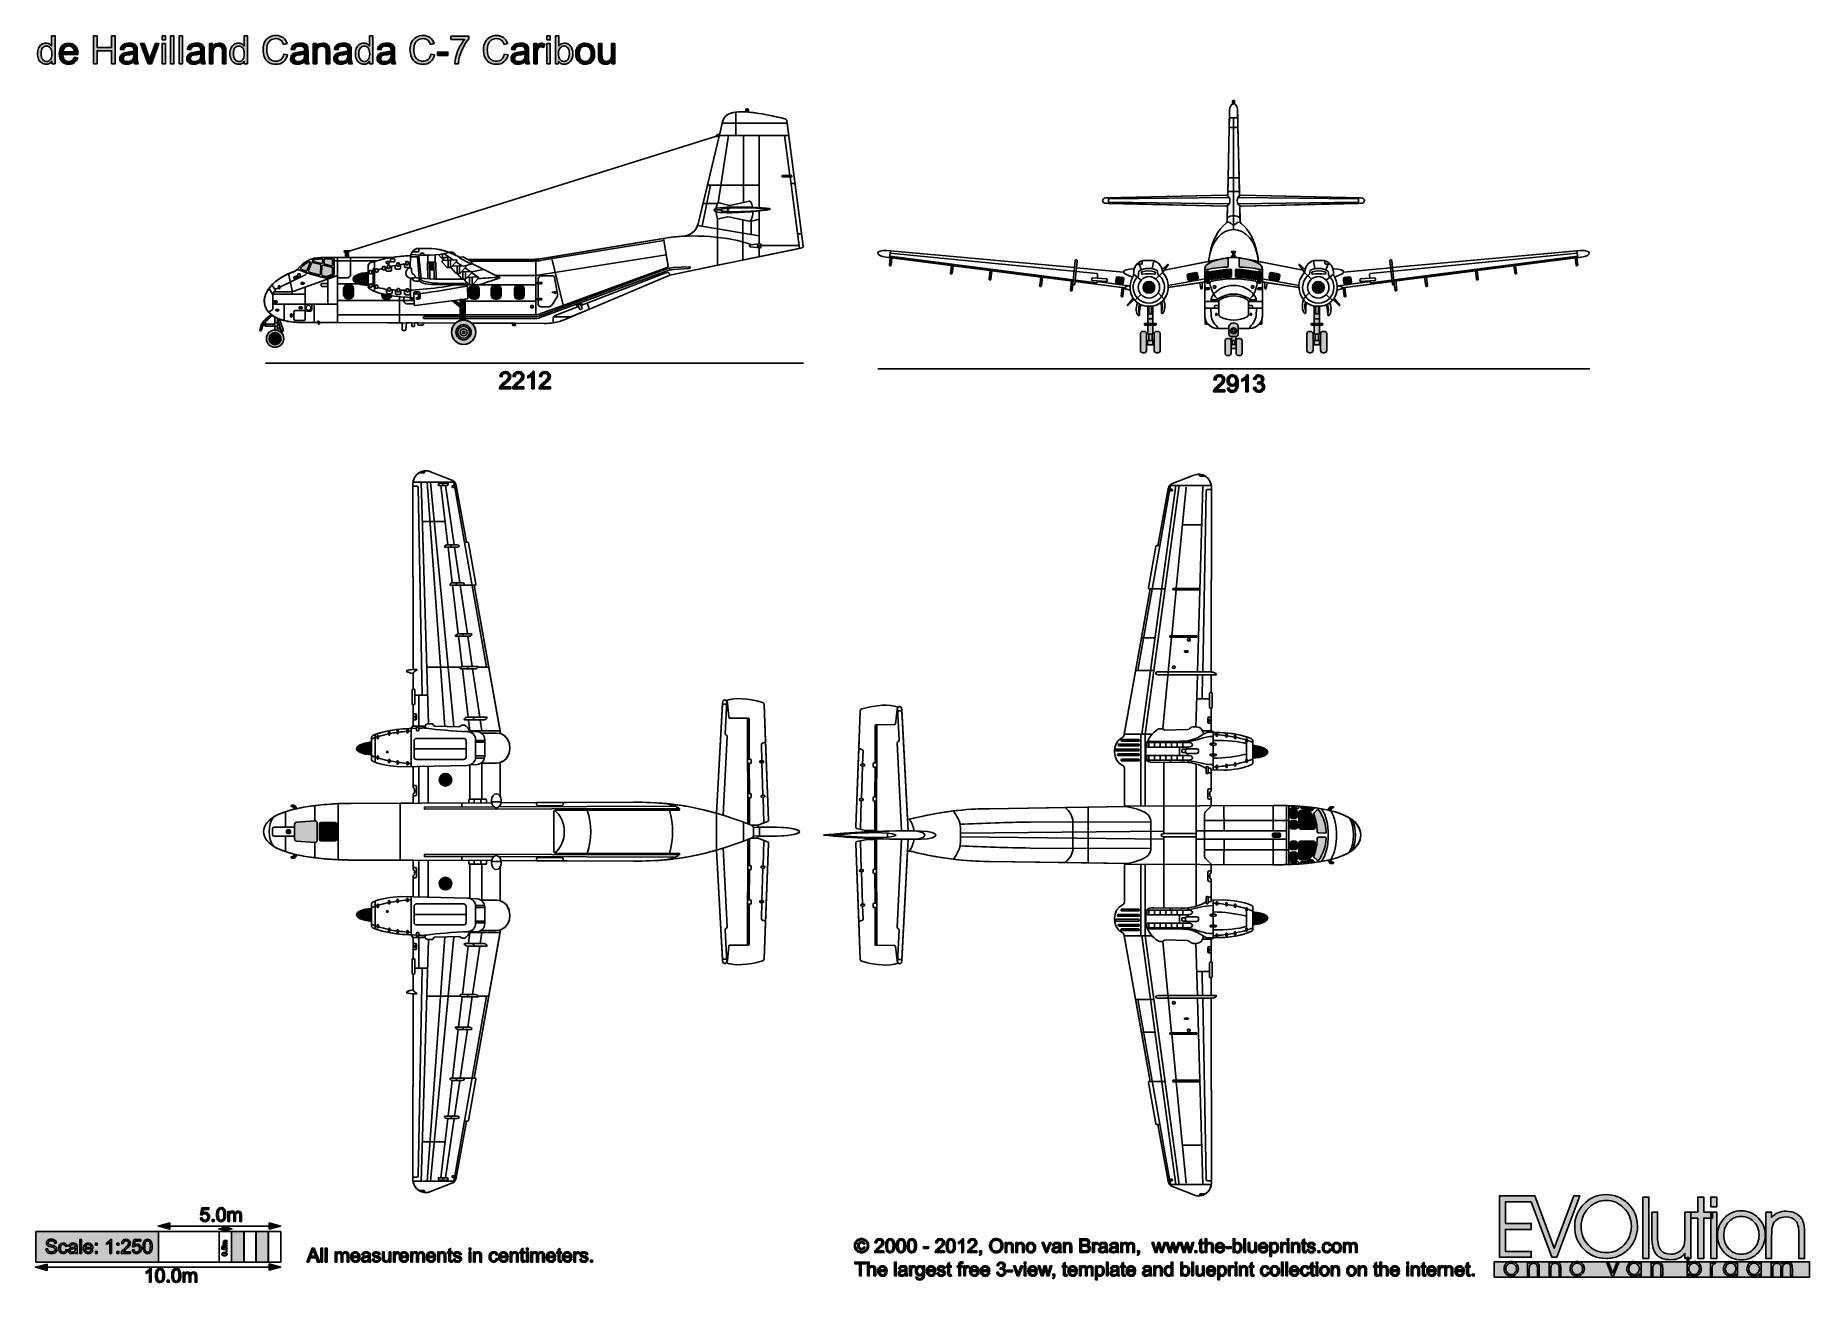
# Model space of a CAD drawing. Extents: x 65 to 355, y 40 to 244.
import ezdxf

# ---------------------------------------------------------------- set-up
doc = ezdxf.new("R2010")
doc.units = 0
doc.header["$MEASUREMENT"] = 0
for name, color, linetype in [('4-VIEW', 7, 'CONTINUOUS'), ('COPYRIGHT_NOTICE', 7, 'CONTINUOUS'), ('EVOLUTION_GRAPHICS', 7, 'CONTINUOUS'), ('SCALE_RULER_250', 7, 'CONTINUOUS'), ('SOLIDS', 7, 'CONTINUOUS'), ('TITLE', 7, 'CONTINUOUS')]:
    doc.layers.add(name, color=color, linetype=linetype)

# ---------------------------------------------------------------- blocks, each defined once
blk = doc.blocks.new('BLOCK_2')
at = {"layer": '4-VIEW'}
h = blk.add_hatch(color=7, dxfattribs=at)
h.dxf.hatch_style = 2
edge = h.paths.add_edge_path()
edge.add_spline(control_points=[(142.51, 186.56), (142.51, 186.56), (142.51, 186.23), (142.51, 186.23), (142.51, 186.23), (140.67, 186.23), (140.67, 186.23), (140.67, 186.31), (140.69, 186.39), (140.71, 186.46), (140.76, 186.59), (140.84, 186.71), (140.94, 186.83), (141.04, 186.95), (141.19, 187.1), (141.38, 187.25), (141.69, 187.5), (141.89, 187.7), (142, 187.84), (142.1, 187.99), (142.16, 188.12), (142.16, 188.25), (142.16, 188.39), (142.11, 188.5), (142.01, 188.59), (141.91, 188.69), (141.79, 188.73), (141.63, 188.73), (141.47, 188.73), (141.34, 188.68), (141.24, 188.59), (141.14, 188.49), (141.09, 188.35), (141.09, 188.18), (141.09, 188.18), (140.74, 188.21), (140.74, 188.21), (140.76, 188.47), (140.85, 188.67), (141.01, 188.81), (141.17, 188.95), (141.38, 189.02), (141.64, 189.02), (141.91, 189.02), (142.12, 188.94), (142.27, 188.79), (142.43, 188.65), (142.51, 188.46), (142.51, 188.25), (142.51, 188.13), (142.48, 188.02), (142.44, 187.92), (142.39, 187.81), (142.32, 187.7), (142.21, 187.58), (142.11, 187.46), (141.93, 187.3), (141.69, 187.09), (141.48, 186.92), (141.35, 186.8), (141.29, 186.74), (141.23, 186.68), (141.19, 186.62), (141.15, 186.56), (141.15, 186.56), (142.51, 186.56), (142.51, 186.56)], knot_values=[0, 0, 0, 0, 1, 1, 1, 2, 2, 2, 3, 3, 3, 4, 4, 4, 5, 5, 5, 6, 6, 6, 7, 7, 7, 8, 8, 8, 9, 9, 9, 10, 10, 10, 11, 11, 11, 12, 12, 12, 13, 13, 13, 14, 14, 14, 15, 15, 15, 16, 16, 16, 17, 17, 17, 18, 18, 18, 19, 19, 19, 20, 20, 20, 21, 21, 21, 22, 22, 22, 22], degree=3, periodic=1)
h = blk.add_hatch(color=7, dxfattribs=at)
h.dxf.hatch_style = 2
edge = h.paths.add_edge_path()
edge.add_spline(control_points=[(144.67, 186.56), (144.67, 186.56), (144.67, 186.23), (144.67, 186.23), (144.67, 186.23), (142.83, 186.23), (142.83, 186.23), (142.83, 186.31), (142.84, 186.39), (142.87, 186.46), (142.92, 186.59), (142.99, 186.71), (143.1, 186.83), (143.2, 186.95), (143.35, 187.1), (143.54, 187.25), (143.85, 187.5), (144.05, 187.7), (144.16, 187.84), (144.26, 187.99), (144.31, 188.12), (144.31, 188.25), (144.31, 188.39), (144.27, 188.5), (144.17, 188.59), (144.07, 188.69), (143.95, 188.73), (143.79, 188.73), (143.63, 188.73), (143.5, 188.68), (143.4, 188.59), (143.3, 188.49), (143.25, 188.35), (143.25, 188.18), (143.25, 188.18), (142.9, 188.21), (142.9, 188.21), (142.92, 188.47), (143.01, 188.67), (143.17, 188.81), (143.32, 188.95), (143.53, 189.02), (143.8, 189.02), (144.07, 189.02), (144.28, 188.94), (144.43, 188.79), (144.59, 188.65), (144.66, 188.46), (144.66, 188.25), (144.66, 188.13), (144.64, 188.02), (144.6, 187.92), (144.55, 187.81), (144.48, 187.7), (144.37, 187.58), (144.26, 187.46), (144.09, 187.3), (143.84, 187.09), (143.64, 186.92), (143.51, 186.8), (143.45, 186.74), (143.39, 186.68), (143.34, 186.62), (143.31, 186.56), (143.31, 186.56), (144.67, 186.56), (144.67, 186.56)], knot_values=[0, 0, 0, 0, 1, 1, 1, 2, 2, 2, 3, 3, 3, 4, 4, 4, 5, 5, 5, 6, 6, 6, 7, 7, 7, 8, 8, 8, 9, 9, 9, 10, 10, 10, 11, 11, 11, 12, 12, 12, 13, 13, 13, 14, 14, 14, 15, 15, 15, 16, 16, 16, 17, 17, 17, 18, 18, 18, 19, 19, 19, 20, 20, 20, 21, 21, 21, 22, 22, 22, 22], degree=3, periodic=1)
h = blk.add_hatch(color=7, dxfattribs=at)
h.dxf.hatch_style = 2
edge = h.paths.add_edge_path()
edge.add_spline(control_points=[(146.32, 186.23), (146.32, 186.23), (145.98, 186.23), (145.98, 186.23), (145.98, 186.23), (145.98, 188.4), (145.98, 188.4), (145.9, 188.32), (145.79, 188.24), (145.66, 188.17), (145.52, 188.09), (145.4, 188.03), (145.3, 187.99), (145.3, 187.99), (145.3, 188.32), (145.3, 188.32), (145.49, 188.41), (145.65, 188.52), (145.8, 188.64), (145.94, 188.77), (146.04, 188.9), (146.1, 189.02), (146.1, 189.02), (146.32, 189.02), (146.32, 189.02), (146.32, 189.02), (146.32, 186.23), (146.32, 186.23)], knot_values=[0, 0, 0, 0, 1, 1, 1, 2, 2, 2, 3, 3, 3, 4, 4, 4, 5, 5, 5, 6, 6, 6, 7, 7, 7, 8, 8, 8, 9, 9, 9, 9], degree=3, periodic=1)
h = blk.add_hatch(color=7, dxfattribs=at)
h.dxf.hatch_style = 2
edge = h.paths.add_edge_path()
edge.add_spline(control_points=[(148.99, 186.56), (148.99, 186.56), (148.99, 186.23), (148.99, 186.23), (148.99, 186.23), (147.15, 186.23), (147.15, 186.23), (147.15, 186.31), (147.16, 186.39), (147.19, 186.46), (147.24, 186.59), (147.31, 186.71), (147.41, 186.83), (147.52, 186.95), (147.67, 187.1), (147.86, 187.25), (148.16, 187.5), (148.37, 187.7), (148.47, 187.84), (148.58, 187.99), (148.63, 188.12), (148.63, 188.25), (148.63, 188.39), (148.58, 188.5), (148.49, 188.59), (148.39, 188.69), (148.26, 188.73), (148.11, 188.73), (147.94, 188.73), (147.81, 188.68), (147.71, 188.59), (147.62, 188.49), (147.57, 188.35), (147.56, 188.18), (147.56, 188.18), (147.21, 188.21), (147.21, 188.21), (147.24, 188.47), (147.33, 188.67), (147.48, 188.81), (147.64, 188.95), (147.85, 189.02), (148.12, 189.02), (148.38, 189.02), (148.59, 188.94), (148.75, 188.79), (148.9, 188.65), (148.98, 188.46), (148.98, 188.25), (148.98, 188.13), (148.96, 188.02), (148.91, 187.92), (148.87, 187.81), (148.79, 187.7), (148.69, 187.58), (148.58, 187.46), (148.41, 187.3), (148.16, 187.09), (147.96, 186.92), (147.82, 186.8), (147.77, 186.74), (147.71, 186.68), (147.66, 186.62), (147.62, 186.56), (147.62, 186.56), (148.99, 186.56), (148.99, 186.56)], knot_values=[0, 0, 0, 0, 1, 1, 1, 2, 2, 2, 3, 3, 3, 4, 4, 4, 5, 5, 5, 6, 6, 6, 7, 7, 7, 8, 8, 8, 9, 9, 9, 10, 10, 10, 11, 11, 11, 12, 12, 12, 13, 13, 13, 14, 14, 14, 15, 15, 15, 16, 16, 16, 17, 17, 17, 18, 18, 18, 19, 19, 19, 20, 20, 20, 21, 21, 21, 22, 22, 22, 22], degree=3, periodic=1)
for points, knots in [([(142.51, 186.56), (142.51, 186.56), (142.51, 186.23), (142.51, 186.23), (142.51, 186.23), (140.67, 186.23), (140.67, 186.23), (140.67, 186.31), (140.69, 186.39), (140.71, 186.46), (140.76, 186.59), (140.84, 186.71), (140.94, 186.83), (141.04, 186.95), (141.19, 187.1), (141.38, 187.25), (141.69, 187.5), (141.89, 187.7), (142, 187.84), (142.1, 187.99), (142.16, 188.12), (142.16, 188.25), (142.16, 188.39), (142.11, 188.5), (142.01, 188.59), (141.91, 188.69), (141.79, 188.73), (141.63, 188.73), (141.47, 188.73), (141.34, 188.68), (141.24, 188.59), (141.14, 188.49), (141.09, 188.35), (141.09, 188.18), (141.09, 188.18), (140.74, 188.21), (140.74, 188.21), (140.76, 188.47), (140.85, 188.67), (141.01, 188.81), (141.17, 188.95), (141.38, 189.02), (141.64, 189.02), (141.91, 189.02), (142.12, 188.94), (142.27, 188.79), (142.43, 188.65), (142.51, 188.46), (142.51, 188.25), (142.51, 188.13), (142.48, 188.02), (142.44, 187.92), (142.39, 187.81), (142.32, 187.7), (142.21, 187.58), (142.11, 187.46), (141.93, 187.3), (141.69, 187.09), (141.48, 186.92), (141.35, 186.8), (141.29, 186.74), (141.23, 186.68), (141.19, 186.62), (141.15, 186.56), (141.15, 186.56), (142.51, 186.56), (142.51, 186.56)], [0, 0, 0, 0, 1, 1, 1, 2, 2, 2, 3, 3, 3, 4, 4, 4, 5, 5, 5, 6, 6, 6, 7, 7, 7, 8, 8, 8, 9, 9, 9, 10, 10, 10, 11, 11, 11, 12, 12, 12, 13, 13, 13, 14, 14, 14, 15, 15, 15, 16, 16, 16, 17, 17, 17, 18, 18, 18, 19, 19, 19, 20, 20, 20, 21, 21, 21, 22, 22, 22, 22]), ([(144.67, 186.56), (144.67, 186.56), (144.67, 186.23), (144.67, 186.23), (144.67, 186.23), (142.83, 186.23), (142.83, 186.23), (142.83, 186.31), (142.84, 186.39), (142.87, 186.46), (142.92, 186.59), (142.99, 186.71), (143.1, 186.83), (143.2, 186.95), (143.35, 187.1), (143.54, 187.25), (143.85, 187.5), (144.05, 187.7), (144.16, 187.84), (144.26, 187.99), (144.31, 188.12), (144.31, 188.25), (144.31, 188.39), (144.27, 188.5), (144.17, 188.59), (144.07, 188.69), (143.95, 188.73), (143.79, 188.73), (143.63, 188.73), (143.5, 188.68), (143.4, 188.59), (143.3, 188.49), (143.25, 188.35), (143.25, 188.18), (143.25, 188.18), (142.9, 188.21), (142.9, 188.21), (142.92, 188.47), (143.01, 188.67), (143.17, 188.81), (143.32, 188.95), (143.53, 189.02), (143.8, 189.02), (144.07, 189.02), (144.28, 188.94), (144.43, 188.79), (144.59, 188.65), (144.66, 188.46), (144.66, 188.25), (144.66, 188.13), (144.64, 188.02), (144.6, 187.92), (144.55, 187.81), (144.48, 187.7), (144.37, 187.58), (144.26, 187.46), (144.09, 187.3), (143.84, 187.09), (143.64, 186.92), (143.51, 186.8), (143.45, 186.74), (143.39, 186.68), (143.34, 186.62), (143.31, 186.56), (143.31, 186.56), (144.67, 186.56), (144.67, 186.56)], [0, 0, 0, 0, 1, 1, 1, 2, 2, 2, 3, 3, 3, 4, 4, 4, 5, 5, 5, 6, 6, 6, 7, 7, 7, 8, 8, 8, 9, 9, 9, 10, 10, 10, 11, 11, 11, 12, 12, 12, 13, 13, 13, 14, 14, 14, 15, 15, 15, 16, 16, 16, 17, 17, 17, 18, 18, 18, 19, 19, 19, 20, 20, 20, 21, 21, 21, 22, 22, 22, 22]), ([(146.32, 186.23), (146.32, 186.23), (145.98, 186.23), (145.98, 186.23), (145.98, 186.23), (145.98, 188.4), (145.98, 188.4), (145.9, 188.32), (145.79, 188.24), (145.66, 188.17), (145.52, 188.09), (145.4, 188.03), (145.3, 187.99), (145.3, 187.99), (145.3, 188.32), (145.3, 188.32), (145.49, 188.41), (145.65, 188.52), (145.8, 188.64), (145.94, 188.77), (146.04, 188.9), (146.1, 189.02), (146.1, 189.02), (146.32, 189.02), (146.32, 189.02), (146.32, 189.02), (146.32, 186.23), (146.32, 186.23)], [0, 0, 0, 0, 1, 1, 1, 2, 2, 2, 3, 3, 3, 4, 4, 4, 5, 5, 5, 6, 6, 6, 7, 7, 7, 8, 8, 8, 9, 9, 9, 9]), ([(148.99, 186.56), (148.99, 186.56), (148.99, 186.23), (148.99, 186.23), (148.99, 186.23), (147.15, 186.23), (147.15, 186.23), (147.15, 186.31), (147.16, 186.39), (147.19, 186.46), (147.24, 186.59), (147.31, 186.71), (147.41, 186.83), (147.52, 186.95), (147.67, 187.1), (147.86, 187.25), (148.16, 187.5), (148.37, 187.7), (148.47, 187.84), (148.58, 187.99), (148.63, 188.12), (148.63, 188.25), (148.63, 188.39), (148.58, 188.5), (148.49, 188.59), (148.39, 188.69), (148.26, 188.73), (148.11, 188.73), (147.94, 188.73), (147.81, 188.68), (147.71, 188.59), (147.62, 188.49), (147.57, 188.35), (147.56, 188.18), (147.56, 188.18), (147.21, 188.21), (147.21, 188.21), (147.24, 188.47), (147.33, 188.67), (147.48, 188.81), (147.64, 188.95), (147.85, 189.02), (148.12, 189.02), (148.38, 189.02), (148.59, 188.94), (148.75, 188.79), (148.9, 188.65), (148.98, 188.46), (148.98, 188.25), (148.98, 188.13), (148.96, 188.02), (148.91, 187.92), (148.87, 187.81), (148.79, 187.7), (148.69, 187.58), (148.58, 187.46), (148.41, 187.3), (148.16, 187.09), (147.96, 186.92), (147.82, 186.8), (147.77, 186.74), (147.71, 186.68), (147.66, 186.62), (147.62, 186.56), (147.62, 186.56), (148.99, 186.56), (148.99, 186.56)], [0, 0, 0, 0, 1, 1, 1, 2, 2, 2, 3, 3, 3, 4, 4, 4, 5, 5, 5, 6, 6, 6, 7, 7, 7, 8, 8, 8, 9, 9, 9, 10, 10, 10, 11, 11, 11, 12, 12, 12, 13, 13, 13, 14, 14, 14, 15, 15, 15, 16, 16, 16, 17, 17, 17, 18, 18, 18, 19, 19, 19, 20, 20, 20, 21, 21, 21, 22, 22, 22, 22])]:
    blk.add_open_spline(points, degree=3, knots=knots, dxfattribs=at)
blk = doc.blocks.new('BLOCK_3')
at = {"layer": '4-VIEW'}
h = blk.add_hatch(color=7, dxfattribs=at)
h.dxf.hatch_style = 2
edge = h.paths.add_edge_path()
edge.add_spline(control_points=[(259.09, 186.03), (259.09, 186.03), (259.09, 185.7), (259.09, 185.7), (259.09, 185.7), (257.26, 185.7), (257.26, 185.7), (257.26, 185.78), (257.27, 185.86), (257.3, 185.94), (257.35, 186.06), (257.42, 186.18), (257.52, 186.3), (257.63, 186.43), (257.78, 186.57), (257.97, 186.73), (258.27, 186.97), (258.48, 187.17), (258.58, 187.31), (258.69, 187.46), (258.74, 187.6), (258.74, 187.72), (258.74, 187.86), (258.69, 187.97), (258.6, 188.07), (258.5, 188.16), (258.37, 188.21), (258.22, 188.21), (258.05, 188.21), (257.92, 188.16), (257.82, 188.06), (257.73, 187.96), (257.68, 187.82), (257.67, 187.65), (257.67, 187.65), (257.32, 187.68), (257.32, 187.68), (257.35, 187.95), (257.44, 188.15), (257.59, 188.28), (257.75, 188.42), (257.96, 188.49), (258.23, 188.49), (258.49, 188.49), (258.7, 188.41), (258.86, 188.27), (259.01, 188.12), (259.09, 187.94), (259.09, 187.72), (259.09, 187.61), (259.07, 187.5), (259.02, 187.39), (258.98, 187.28), (258.9, 187.17), (258.8, 187.05), (258.69, 186.93), (258.52, 186.77), (258.27, 186.56), (258.07, 186.39), (257.93, 186.27), (257.88, 186.21), (257.82, 186.15), (257.77, 186.09), (257.73, 186.03), (257.73, 186.03), (259.09, 186.03), (259.09, 186.03)], knot_values=[0, 0, 0, 0, 1, 1, 1, 2, 2, 2, 3, 3, 3, 4, 4, 4, 5, 5, 5, 6, 6, 6, 7, 7, 7, 8, 8, 8, 9, 9, 9, 10, 10, 10, 11, 11, 11, 12, 12, 12, 13, 13, 13, 14, 14, 14, 15, 15, 15, 16, 16, 16, 17, 17, 17, 18, 18, 18, 19, 19, 19, 20, 20, 20, 21, 21, 21, 22, 22, 22, 22], degree=3, periodic=1)
h = blk.add_hatch(color=7, dxfattribs=at)
h.dxf.hatch_style = 2
edge = h.paths.add_edge_path()
edge.add_spline(control_points=[(259.51, 186.34), (259.51, 186.34), (259.84, 186.37), (259.84, 186.37), (259.87, 186.22), (259.92, 186.11), (260, 186.04), (260.08, 185.97), (260.18, 185.93), (260.3, 185.93), (260.41, 185.93), (260.5, 185.96), (260.58, 186), (260.65, 186.05), (260.72, 186.12), (260.77, 186.2), (260.82, 186.28), (260.86, 186.38), (260.9, 186.52), (260.93, 186.66), (260.95, 186.8), (260.95, 186.94), (260.95, 186.95), (260.95, 186.98), (260.95, 187.01), (260.88, 186.9), (260.79, 186.81), (260.67, 186.74), (260.55, 186.67), (260.42, 186.64), (260.28, 186.64), (260.05, 186.64), (259.86, 186.72), (259.7, 186.89), (259.54, 187.06), (259.46, 187.28), (259.46, 187.55), (259.46, 187.83), (259.54, 188.06), (259.71, 188.23), (259.88, 188.4), (260.08, 188.49), (260.33, 188.49), (260.52, 188.49), (260.68, 188.44), (260.83, 188.34), (260.98, 188.24), (261.09, 188.11), (261.17, 187.93), (261.25, 187.75), (261.29, 187.49), (261.29, 187.14), (261.29, 186.79), (261.25, 186.51), (261.17, 186.3), (261.09, 186.09), (260.98, 185.93), (260.83, 185.82), (260.68, 185.71), (260.5, 185.65), (260.29, 185.65), (260.08, 185.65), (259.9, 185.71), (259.76, 185.83), (259.62, 185.95), (259.54, 186.12), (259.51, 186.34)], knot_values=[0, 0, 0, 0, 1, 1, 1, 2, 2, 2, 3, 3, 3, 4, 4, 4, 5, 5, 5, 6, 6, 6, 7, 7, 7, 8, 8, 8, 9, 9, 9, 10, 10, 10, 11, 11, 11, 12, 12, 12, 13, 13, 13, 14, 14, 14, 15, 15, 15, 16, 16, 16, 17, 17, 17, 18, 18, 18, 19, 19, 19, 20, 20, 20, 21, 21, 21, 22, 22, 22, 22], degree=3, periodic=1)
edge = h.paths.add_edge_path()
edge.add_spline(control_points=[(260.91, 187.57), (260.91, 187.76), (260.86, 187.92), (260.75, 188.03), (260.65, 188.15), (260.52, 188.21), (260.38, 188.21), (260.22, 188.21), (260.09, 188.14), (259.98, 188.02), (259.87, 187.9), (259.81, 187.74), (259.81, 187.54), (259.81, 187.36), (259.86, 187.22), (259.97, 187.11), (260.08, 187), (260.21, 186.94), (260.37, 186.94), (260.52, 186.94), (260.65, 187), (260.76, 187.11), (260.86, 187.22), (260.91, 187.37), (260.91, 187.57)], knot_values=[0, 0, 0, 0, 1, 1, 1, 2, 2, 2, 3, 3, 3, 4, 4, 4, 5, 5, 5, 6, 6, 6, 7, 7, 7, 8, 8, 8, 8], degree=3, periodic=1)
h = blk.add_hatch(color=7, dxfattribs=at)
h.dxf.hatch_style = 2
edge = h.paths.add_edge_path()
edge.add_spline(control_points=[(262.9, 185.7), (262.9, 185.7), (262.56, 185.7), (262.56, 185.7), (262.56, 185.7), (262.56, 187.87), (262.56, 187.87), (262.48, 187.79), (262.37, 187.72), (262.24, 187.64), (262.11, 187.56), (261.99, 187.5), (261.88, 187.46), (261.88, 187.46), (261.88, 187.79), (261.88, 187.79), (262.07, 187.88), (262.24, 187.99), (262.38, 188.12), (262.52, 188.24), (262.62, 188.37), (262.68, 188.49), (262.68, 188.49), (262.9, 188.49), (262.9, 188.49), (262.9, 188.49), (262.9, 185.7), (262.9, 185.7)], knot_values=[0, 0, 0, 0, 1, 1, 1, 2, 2, 2, 3, 3, 3, 4, 4, 4, 5, 5, 5, 6, 6, 6, 7, 7, 7, 8, 8, 8, 9, 9, 9, 9], degree=3, periodic=1)
h = blk.add_hatch(color=7, dxfattribs=at)
h.dxf.hatch_style = 2
edge = h.paths.add_edge_path()
edge.add_spline(control_points=[(263.78, 186.43), (263.78, 186.43), (264.12, 186.48), (264.12, 186.48), (264.16, 186.28), (264.23, 186.14), (264.32, 186.06), (264.41, 185.97), (264.53, 185.93), (264.66, 185.93), (264.82, 185.93), (264.96, 185.99), (265.07, 186.1), (265.18, 186.21), (265.24, 186.35), (265.24, 186.51), (265.24, 186.67), (265.18, 186.8), (265.08, 186.9), (264.98, 187), (264.85, 187.05), (264.69, 187.05), (264.63, 187.05), (264.55, 187.04), (264.45, 187.01), (264.45, 187.01), (264.49, 187.31), (264.49, 187.31), (264.51, 187.31), (264.53, 187.31), (264.54, 187.31), (264.69, 187.31), (264.82, 187.35), (264.94, 187.42), (265.05, 187.5), (265.11, 187.62), (265.11, 187.77), (265.11, 187.9), (265.07, 188), (264.98, 188.08), (264.9, 188.17), (264.79, 188.21), (264.66, 188.21), (264.52, 188.21), (264.41, 188.17), (264.32, 188.08), (264.24, 188), (264.18, 187.87), (264.15, 187.71), (264.15, 187.71), (263.81, 187.77), (263.81, 187.77), (263.85, 188), (263.95, 188.17), (264.1, 188.3), (264.25, 188.42), (264.43, 188.49), (264.65, 188.49), (264.8, 188.49), (264.94, 188.46), (265.07, 188.39), (265.19, 188.33), (265.29, 188.24), (265.36, 188.12), (265.43, 188.01), (265.46, 187.89), (265.46, 187.77), (265.46, 187.65), (265.43, 187.54), (265.36, 187.44), (265.3, 187.34), (265.21, 187.26), (265.08, 187.2), (265.24, 187.17), (265.37, 187.09), (265.46, 186.97), (265.55, 186.85), (265.6, 186.7), (265.6, 186.52), (265.6, 186.28), (265.51, 186.07), (265.33, 185.9), (265.16, 185.73), (264.93, 185.65), (264.66, 185.65), (264.42, 185.65), (264.22, 185.72), (264.05, 185.87), (263.89, 186.01), (263.8, 186.2), (263.78, 186.43)], knot_values=[0, 0, 0, 0, 1, 1, 1, 2, 2, 2, 3, 3, 3, 4, 4, 4, 5, 5, 5, 6, 6, 6, 7, 7, 7, 8, 8, 8, 9, 9, 9, 10, 10, 10, 11, 11, 11, 12, 12, 12, 13, 13, 13, 14, 14, 14, 15, 15, 15, 16, 16, 16, 17, 17, 17, 18, 18, 18, 19, 19, 19, 20, 20, 20, 21, 21, 21, 22, 22, 22, 23, 23, 23, 24, 24, 24, 25, 25, 25, 26, 26, 26, 27, 27, 27, 28, 28, 28, 29, 29, 29, 30, 30, 30, 30], degree=3, periodic=1)
for points, knots in [([(259.09, 186.03), (259.09, 186.03), (259.09, 185.7), (259.09, 185.7), (259.09, 185.7), (257.26, 185.7), (257.26, 185.7), (257.26, 185.78), (257.27, 185.86), (257.3, 185.94), (257.35, 186.06), (257.42, 186.18), (257.52, 186.3), (257.63, 186.43), (257.78, 186.57), (257.97, 186.73), (258.27, 186.97), (258.48, 187.17), (258.58, 187.31), (258.69, 187.46), (258.74, 187.6), (258.74, 187.72), (258.74, 187.86), (258.69, 187.97), (258.6, 188.07), (258.5, 188.16), (258.37, 188.21), (258.22, 188.21), (258.05, 188.21), (257.92, 188.16), (257.82, 188.06), (257.73, 187.96), (257.68, 187.82), (257.67, 187.65), (257.67, 187.65), (257.32, 187.68), (257.32, 187.68), (257.35, 187.95), (257.44, 188.15), (257.59, 188.28), (257.75, 188.42), (257.96, 188.49), (258.23, 188.49), (258.49, 188.49), (258.7, 188.41), (258.86, 188.27), (259.01, 188.12), (259.09, 187.94), (259.09, 187.72), (259.09, 187.61), (259.07, 187.5), (259.02, 187.39), (258.98, 187.28), (258.9, 187.17), (258.8, 187.05), (258.69, 186.93), (258.52, 186.77), (258.27, 186.56), (258.07, 186.39), (257.93, 186.27), (257.88, 186.21), (257.82, 186.15), (257.77, 186.09), (257.73, 186.03), (257.73, 186.03), (259.09, 186.03), (259.09, 186.03)], [0, 0, 0, 0, 1, 1, 1, 2, 2, 2, 3, 3, 3, 4, 4, 4, 5, 5, 5, 6, 6, 6, 7, 7, 7, 8, 8, 8, 9, 9, 9, 10, 10, 10, 11, 11, 11, 12, 12, 12, 13, 13, 13, 14, 14, 14, 15, 15, 15, 16, 16, 16, 17, 17, 17, 18, 18, 18, 19, 19, 19, 20, 20, 20, 21, 21, 21, 22, 22, 22, 22]), ([(259.51, 186.34), (259.51, 186.34), (259.84, 186.37), (259.84, 186.37), (259.87, 186.22), (259.92, 186.11), (260, 186.04), (260.08, 185.97), (260.18, 185.93), (260.3, 185.93), (260.41, 185.93), (260.5, 185.96), (260.58, 186), (260.65, 186.05), (260.72, 186.12), (260.77, 186.2), (260.82, 186.28), (260.86, 186.38), (260.9, 186.52), (260.93, 186.66), (260.95, 186.8), (260.95, 186.94), (260.95, 186.95), (260.95, 186.98), (260.95, 187.01), (260.88, 186.9), (260.79, 186.81), (260.67, 186.74), (260.55, 186.67), (260.42, 186.64), (260.28, 186.64), (260.05, 186.64), (259.86, 186.72), (259.7, 186.89), (259.54, 187.06), (259.46, 187.28), (259.46, 187.55), (259.46, 187.83), (259.54, 188.06), (259.71, 188.23), (259.88, 188.4), (260.08, 188.49), (260.33, 188.49), (260.52, 188.49), (260.68, 188.44), (260.83, 188.34), (260.98, 188.24), (261.09, 188.11), (261.17, 187.93), (261.25, 187.75), (261.29, 187.49), (261.29, 187.14), (261.29, 186.79), (261.25, 186.51), (261.17, 186.3), (261.09, 186.09), (260.98, 185.93), (260.83, 185.82), (260.68, 185.71), (260.5, 185.65), (260.29, 185.65), (260.08, 185.65), (259.9, 185.71), (259.76, 185.83), (259.62, 185.95), (259.54, 186.12), (259.51, 186.34)], [0, 0, 0, 0, 1, 1, 1, 2, 2, 2, 3, 3, 3, 4, 4, 4, 5, 5, 5, 6, 6, 6, 7, 7, 7, 8, 8, 8, 9, 9, 9, 10, 10, 10, 11, 11, 11, 12, 12, 12, 13, 13, 13, 14, 14, 14, 15, 15, 15, 16, 16, 16, 17, 17, 17, 18, 18, 18, 19, 19, 19, 20, 20, 20, 21, 21, 21, 22, 22, 22, 22]), ([(262.9, 185.7), (262.9, 185.7), (262.56, 185.7), (262.56, 185.7), (262.56, 185.7), (262.56, 187.87), (262.56, 187.87), (262.48, 187.79), (262.37, 187.72), (262.24, 187.64), (262.11, 187.56), (261.99, 187.5), (261.88, 187.46), (261.88, 187.46), (261.88, 187.79), (261.88, 187.79), (262.07, 187.88), (262.24, 187.99), (262.38, 188.12), (262.52, 188.24), (262.62, 188.37), (262.68, 188.49), (262.68, 188.49), (262.9, 188.49), (262.9, 188.49), (262.9, 188.49), (262.9, 185.7), (262.9, 185.7)], [0, 0, 0, 0, 1, 1, 1, 2, 2, 2, 3, 3, 3, 4, 4, 4, 5, 5, 5, 6, 6, 6, 7, 7, 7, 8, 8, 8, 9, 9, 9, 9]), ([(263.78, 186.43), (263.78, 186.43), (264.12, 186.48), (264.12, 186.48), (264.16, 186.28), (264.23, 186.14), (264.32, 186.06), (264.41, 185.97), (264.53, 185.93), (264.66, 185.93), (264.82, 185.93), (264.96, 185.99), (265.07, 186.1), (265.18, 186.21), (265.24, 186.35), (265.24, 186.51), (265.24, 186.67), (265.18, 186.8), (265.08, 186.9), (264.98, 187), (264.85, 187.05), (264.69, 187.05), (264.63, 187.05), (264.55, 187.04), (264.45, 187.01), (264.45, 187.01), (264.49, 187.31), (264.49, 187.31), (264.51, 187.31), (264.53, 187.31), (264.54, 187.31), (264.69, 187.31), (264.82, 187.35), (264.94, 187.42), (265.05, 187.5), (265.11, 187.62), (265.11, 187.77), (265.11, 187.9), (265.07, 188), (264.98, 188.08), (264.9, 188.17), (264.79, 188.21), (264.66, 188.21), (264.52, 188.21), (264.41, 188.17), (264.32, 188.08), (264.24, 188), (264.18, 187.87), (264.15, 187.71), (264.15, 187.71), (263.81, 187.77), (263.81, 187.77), (263.85, 188), (263.95, 188.17), (264.1, 188.3), (264.25, 188.42), (264.43, 188.49), (264.65, 188.49), (264.8, 188.49), (264.94, 188.46), (265.07, 188.39), (265.19, 188.33), (265.29, 188.24), (265.36, 188.12), (265.43, 188.01), (265.46, 187.89), (265.46, 187.77), (265.46, 187.65), (265.43, 187.54), (265.36, 187.44), (265.3, 187.34), (265.21, 187.26), (265.08, 187.2), (265.24, 187.17), (265.37, 187.09), (265.46, 186.97), (265.55, 186.85), (265.6, 186.7), (265.6, 186.52), (265.6, 186.28), (265.51, 186.07), (265.33, 185.9), (265.16, 185.73), (264.93, 185.65), (264.66, 185.65), (264.42, 185.65), (264.22, 185.72), (264.05, 185.87), (263.89, 186.01), (263.8, 186.2), (263.78, 186.43)], [0, 0, 0, 0, 1, 1, 1, 2, 2, 2, 3, 3, 3, 4, 4, 4, 5, 5, 5, 6, 6, 6, 7, 7, 7, 8, 8, 8, 9, 9, 9, 10, 10, 10, 11, 11, 11, 12, 12, 12, 13, 13, 13, 14, 14, 14, 15, 15, 15, 16, 16, 16, 17, 17, 17, 18, 18, 18, 19, 19, 19, 20, 20, 20, 21, 21, 21, 22, 22, 22, 23, 23, 23, 24, 24, 24, 25, 25, 25, 26, 26, 26, 27, 27, 27, 28, 28, 28, 29, 29, 29, 30, 30, 30, 30]), ([(260.91, 187.57), (260.91, 187.76), (260.86, 187.92), (260.75, 188.03), (260.65, 188.15), (260.52, 188.21), (260.38, 188.21), (260.22, 188.21), (260.09, 188.14), (259.98, 188.02), (259.87, 187.9), (259.81, 187.74), (259.81, 187.54), (259.81, 187.36), (259.86, 187.22), (259.97, 187.11), (260.08, 187), (260.21, 186.94), (260.37, 186.94), (260.52, 186.94), (260.65, 187), (260.76, 187.11), (260.86, 187.22), (260.91, 187.37), (260.91, 187.57)], [0, 0, 0, 0, 1, 1, 1, 2, 2, 2, 3, 3, 3, 4, 4, 4, 5, 5, 5, 6, 6, 6, 7, 7, 7, 8, 8, 8, 8])]:
    blk.add_open_spline(points, degree=3, knots=knots, dxfattribs=at)
blk = doc.blocks.new('BLOCK_4')
at = {"layer": 'EVOLUTION_GRAPHICS'}
h = blk.add_hatch(color=2, dxfattribs=at)
h.dxf.hatch_style = 2
h.paths.add_polyline_path([(309.13, 53.52), (304.92, 53.52), (304.92, 50.01), (309.13, 50.01), (309.13, 49.02), (304.92, 49.02), (304.92, 45.44), (309.13, 45.44), (309.13, 44.47), (303.93, 44.47), (303.93, 54.51), (309.13, 54.51)])
h = blk.add_hatch(color=2, dxfattribs=at)
h.dxf.hatch_style = 2
h.paths.add_polyline_path([(309.13, 54.51), (309.72, 54.51), (312.89, 45.95), (316.08, 54.51), (317.06, 54.51), (313.29, 44.47), (312.51, 44.47), (309.13, 53.52)])
h = blk.add_hatch(color=2, dxfattribs=at)
h.dxf.hatch_style = 2
edge = h.paths.add_edge_path()
edge.add_spline(control_points=[(316.23, 49.55), (316.23, 50.25), (316.37, 50.91), (316.64, 51.55), (316.91, 52.18), (317.29, 52.75), (317.81, 53.25), (318.3, 53.73), (318.84, 54.09), (319.43, 54.34), (320.02, 54.58), (320.66, 54.7), (321.35, 54.7), (322.05, 54.7), (322.7, 54.58), (323.3, 54.33), (323.9, 54.09), (324.45, 53.72), (324.95, 53.23), (325.46, 52.73), (325.84, 52.17), (326.1, 51.55), (326.35, 50.94), (326.48, 50.27), (326.48, 49.55), (326.48, 48.84), (326.37, 48.19), (326.15, 47.59), (325.93, 47), (325.6, 46.46), (325.16, 45.97), (324.65, 45.41), (324.07, 44.99), (323.43, 44.7), (322.79, 44.42), (322.09, 44.28), (321.33, 44.28), (319.89, 44.28), (318.68, 44.78), (317.7, 45.8), (316.72, 46.81), (316.23, 48.06), (316.23, 49.55)], knot_values=[0, 0, 0, 0, 1, 1, 1, 2, 2, 2, 3, 3, 3, 4, 4, 4, 5, 5, 5, 6, 6, 6, 7, 7, 7, 8, 8, 8, 9, 9, 9, 10, 10, 10, 11, 11, 11, 12, 12, 12, 13, 13, 13, 14, 14, 14, 14], degree=3, periodic=1)
edge = h.paths.add_edge_path()
edge.add_spline(control_points=[(317.27, 49.54), (317.27, 48.32), (317.67, 47.3), (318.47, 46.47), (319.26, 45.64), (320.24, 45.23), (321.41, 45.23), (322.55, 45.23), (323.51, 45.65), (324.3, 46.48), (325.08, 47.32), (325.48, 48.35), (325.48, 49.57), (325.48, 50.71), (325.07, 51.69), (324.26, 52.51), (323.45, 53.34), (322.48, 53.75), (321.34, 53.75), (320.88, 53.75), (320.43, 53.67), (320, 53.51), (319.57, 53.35), (319.17, 53.12), (318.81, 52.81), (318.33, 52.41), (317.96, 51.91), (317.68, 51.33), (317.41, 50.75), (317.27, 50.15), (317.27, 49.54)], knot_values=[0, 0, 0, 0, 1, 1, 1, 2, 2, 2, 3, 3, 3, 4, 4, 4, 5, 5, 5, 6, 6, 6, 7, 7, 7, 8, 8, 8, 9, 9, 9, 10, 10, 10, 10], degree=3, periodic=1)
for points in [[(309.13, 53.52), (304.92, 53.52), (304.92, 50.01), (309.13, 50.01), (309.13, 49.02), (304.92, 49.02), (304.92, 45.44), (309.13, 45.44), (309.13, 44.47), (303.93, 44.47), (303.93, 54.51), (309.13, 54.51)], [(309.13, 54.51), (309.72, 54.51), (312.89, 45.95), (316.08, 54.51), (317.06, 54.51), (313.29, 44.47), (312.51, 44.47), (309.13, 53.52)]]:
    blk.add_lwpolyline(points, dxfattribs=at)
for points, knots in [([(316.23, 49.55), (316.23, 50.25), (316.37, 50.91), (316.64, 51.55), (316.91, 52.18), (317.29, 52.75), (317.81, 53.25), (318.3, 53.73), (318.84, 54.09), (319.43, 54.34), (320.02, 54.58), (320.66, 54.7), (321.35, 54.7), (322.05, 54.7), (322.7, 54.58), (323.3, 54.33), (323.9, 54.09), (324.45, 53.72), (324.95, 53.23), (325.46, 52.73), (325.84, 52.17), (326.1, 51.55), (326.35, 50.94), (326.48, 50.27), (326.48, 49.55), (326.48, 48.84), (326.37, 48.19), (326.15, 47.59), (325.93, 47), (325.6, 46.46), (325.16, 45.97), (324.65, 45.41), (324.07, 44.99), (323.43, 44.7), (322.79, 44.42), (322.09, 44.28), (321.33, 44.28), (319.89, 44.28), (318.68, 44.78), (317.7, 45.8), (316.72, 46.81), (316.23, 48.06), (316.23, 49.55)], [0, 0, 0, 0, 1, 1, 1, 2, 2, 2, 3, 3, 3, 4, 4, 4, 5, 5, 5, 6, 6, 6, 7, 7, 7, 8, 8, 8, 9, 9, 9, 10, 10, 10, 11, 11, 11, 12, 12, 12, 13, 13, 13, 14, 14, 14, 14]), ([(317.27, 49.54), (317.27, 48.32), (317.67, 47.3), (318.47, 46.47), (319.26, 45.64), (320.24, 45.23), (321.41, 45.23), (322.55, 45.23), (323.51, 45.65), (324.3, 46.48), (325.08, 47.32), (325.48, 48.35), (325.48, 49.57), (325.48, 50.71), (325.07, 51.69), (324.26, 52.51), (323.45, 53.34), (322.48, 53.75), (321.34, 53.75), (320.88, 53.75), (320.43, 53.67), (320, 53.51), (319.57, 53.35), (319.17, 53.12), (318.81, 52.81), (318.33, 52.41), (317.96, 51.91), (317.68, 51.33), (317.41, 50.75), (317.27, 50.15), (317.27, 49.54)], [0, 0, 0, 0, 1, 1, 1, 2, 2, 2, 3, 3, 3, 4, 4, 4, 5, 5, 5, 6, 6, 6, 7, 7, 7, 8, 8, 8, 9, 9, 9, 10, 10, 10, 10])]:
    blk.add_open_spline(points, degree=3, knots=knots, dxfattribs=at)
blk = doc.blocks.new('BLOCK_5')
at = {"layer": 'EVOLUTION_GRAPHICS'}
h = blk.add_hatch(color=2, dxfattribs=at)
h.dxf.hatch_style = 2
h.paths.add_polyline_path([(327.36, 44.26), (327.36, 54.3), (328.33, 54.3), (328.33, 44.26)])
h = blk.add_hatch(color=2, dxfattribs=at)
h.dxf.hatch_style = 2
h.paths.add_polyline_path([(336.32, 44.26), (336.32, 50.87), (335.19, 50.87), (335.19, 51.84), (336.32, 51.84), (336.32, 54.3), (337.29, 54.3), (337.29, 51.84), (338.74, 51.84), (338.74, 50.87), (337.29, 50.87), (337.29, 44.26)])
h = blk.add_hatch(color=2, dxfattribs=at)
h.dxf.hatch_style = 2
h.paths.add_polyline_path([(339.43, 52.73), (338.46, 52.73), (338.46, 54.3), (339.43, 54.3)])
h.paths.add_polyline_path([(338.46, 44.26), (338.46, 51.84), (339.43, 51.84), (339.43, 44.26)])
h = blk.add_hatch(color=2, dxfattribs=at)
h.dxf.hatch_style = 2
edge = h.paths.add_edge_path()
edge.add_spline(control_points=[(328.82, 51.84), (328.82, 51.84), (329.77, 51.84), (329.77, 51.84), (329.77, 51.84), (329.77, 47.82), (329.77, 47.82), (329.77, 46.79), (329.94, 46.06), (330.28, 45.63), (330.61, 45.2), (331.16, 44.98), (331.93, 44.98), (332.37, 44.98), (332.76, 45.07), (333.09, 45.25), (333.42, 45.42), (333.69, 45.68), (333.89, 46.02), (334.01, 46.21), (334.09, 46.45), (334.14, 46.72), (334.19, 46.98), (334.22, 47.45), (334.22, 48.12), (334.22, 48.12), (334.22, 51.84), (334.22, 51.84), (334.22, 51.84), (335.19, 51.84), (335.19, 51.84), (335.19, 51.84), (335.19, 44.26), (335.19, 44.26), (335.19, 44.26), (334.22, 44.26), (334.22, 44.26), (334.22, 44.26), (334.22, 45.09), (334.22, 45.09), (333.92, 44.73), (333.59, 44.47), (333.23, 44.31), (332.86, 44.15), (332.43, 44.07), (331.91, 44.07), (330.82, 44.07), (330.03, 44.36), (329.54, 44.95), (329.06, 45.54), (328.82, 46.52), (328.82, 47.89), (328.82, 47.89), (328.82, 51.84), (328.82, 51.84)], knot_values=[0, 0, 0, 0, 1, 1, 1, 2, 2, 2, 3, 3, 3, 4, 4, 4, 5, 5, 5, 6, 6, 6, 7, 7, 7, 8, 8, 8, 9, 9, 9, 10, 10, 10, 11, 11, 11, 12, 12, 12, 13, 13, 13, 14, 14, 14, 15, 15, 15, 16, 16, 16, 17, 17, 17, 18, 18, 18, 18], degree=3, periodic=1)
h = blk.add_hatch(color=2, dxfattribs=at)
h.dxf.hatch_style = 2
edge = h.paths.add_edge_path()
edge.add_spline(control_points=[(339.54, 48.04), (339.54, 49.15), (339.92, 50.1), (340.68, 50.89), (341.44, 51.68), (342.34, 52.07), (343.39, 52.07), (344.48, 52.07), (345.42, 51.69), (346.19, 50.91), (346.97, 50.13), (347.35, 49.21), (347.35, 48.14), (347.35, 47.01), (346.97, 46.04), (346.22, 45.25), (345.46, 44.45), (344.54, 44.05), (343.46, 44.05), (342.37, 44.05), (341.44, 44.44), (340.68, 45.22), (339.92, 46), (339.54, 46.94), (339.54, 48.04)], knot_values=[0, 0, 0, 0, 1, 1, 1, 2, 2, 2, 3, 3, 3, 4, 4, 4, 5, 5, 5, 6, 6, 6, 7, 7, 7, 8, 8, 8, 8], degree=3, periodic=1)
edge = h.paths.add_edge_path()
edge.add_spline(control_points=[(340.56, 48.06), (340.56, 47.19), (340.84, 46.46), (341.39, 45.87), (341.95, 45.28), (342.64, 44.98), (343.46, 44.98), (344.27, 44.98), (344.95, 45.28), (345.5, 45.87), (346.05, 46.46), (346.33, 47.19), (346.33, 48.07), (346.33, 48.96), (346.05, 49.7), (345.49, 50.28), (344.94, 50.85), (344.23, 51.14), (343.37, 51.14), (342.6, 51.14), (341.94, 50.84), (341.39, 50.25), (340.84, 49.66), (340.56, 48.93), (340.56, 48.06)], knot_values=[0, 0, 0, 0, 1, 1, 1, 2, 2, 2, 3, 3, 3, 4, 4, 4, 5, 5, 5, 6, 6, 6, 7, 7, 7, 8, 8, 8, 8], degree=3, periodic=1)
h = blk.add_hatch(color=2, dxfattribs=at)
h.dxf.hatch_style = 2
edge = h.paths.add_edge_path()
edge.add_spline(control_points=[(347.44, 51.84), (347.44, 51.84), (348.39, 51.84), (348.39, 51.84), (348.39, 51.84), (348.39, 50.97), (348.39, 50.97), (348.69, 51.31), (349.03, 51.57), (349.42, 51.74), (349.82, 51.9), (350.26, 51.99), (350.77, 51.99), (351.32, 51.99), (351.82, 51.88), (352.25, 51.68), (352.68, 51.47), (353.03, 51.17), (353.28, 50.79), (353.45, 50.52), (353.58, 50.2), (353.66, 49.83), (353.73, 49.47), (353.77, 48.93), (353.77, 48.22), (353.77, 48.22), (353.77, 44.26), (353.77, 44.26), (353.77, 44.26), (352.82, 44.26), (352.82, 44.26), (352.82, 44.26), (352.82, 48.5), (352.82, 48.5), (352.82, 49.39), (352.65, 50.04), (352.3, 50.44), (351.96, 50.85), (351.41, 51.05), (350.66, 51.05), (350.22, 51.05), (349.83, 50.96), (349.5, 50.79), (349.17, 50.61), (348.91, 50.36), (348.71, 50.03), (348.59, 49.82), (348.51, 49.58), (348.46, 49.32), (348.41, 49.06), (348.39, 48.6), (348.39, 47.94), (348.39, 47.94), (348.39, 44.26), (348.39, 44.26), (348.39, 44.26), (347.44, 44.26), (347.44, 44.26), (347.44, 44.26), (347.44, 51.84), (347.44, 51.84)], knot_values=[0, 0, 0, 0, 1, 1, 1, 2, 2, 2, 3, 3, 3, 4, 4, 4, 5, 5, 5, 6, 6, 6, 7, 7, 7, 8, 8, 8, 9, 9, 9, 10, 10, 10, 11, 11, 11, 12, 12, 12, 13, 13, 13, 14, 14, 14, 15, 15, 15, 16, 16, 16, 17, 17, 17, 18, 18, 18, 19, 19, 19, 20, 20, 20, 20], degree=3, periodic=1)
for points in [[(327.36, 44.26), (327.36, 54.3), (328.33, 54.3), (328.33, 44.26), (327.36, 44.26)], [(336.32, 44.26), (336.32, 50.87), (335.19, 50.87), (335.19, 51.84), (336.32, 51.84), (336.32, 54.3), (337.29, 54.3), (337.29, 51.84), (338.74, 51.84), (338.74, 50.87), (337.29, 50.87), (337.29, 44.26), (336.32, 44.26)], [(339.43, 52.73), (338.46, 52.73), (338.46, 54.3), (339.43, 54.3), (339.43, 52.73)], [(338.46, 44.26), (338.46, 51.84), (339.43, 51.84), (339.43, 44.26), (338.46, 44.26)]]:
    blk.add_lwpolyline(points, dxfattribs=at)
for points, knots in [([(328.82, 51.84), (328.82, 51.84), (329.77, 51.84), (329.77, 51.84), (329.77, 51.84), (329.77, 47.82), (329.77, 47.82), (329.77, 46.79), (329.94, 46.06), (330.28, 45.63), (330.61, 45.2), (331.16, 44.98), (331.93, 44.98), (332.37, 44.98), (332.76, 45.07), (333.09, 45.25), (333.42, 45.42), (333.69, 45.68), (333.89, 46.02), (334.01, 46.21), (334.09, 46.45), (334.14, 46.72), (334.19, 46.98), (334.22, 47.45), (334.22, 48.12), (334.22, 48.12), (334.22, 51.84), (334.22, 51.84), (334.22, 51.84), (335.19, 51.84), (335.19, 51.84), (335.19, 51.84), (335.19, 44.26), (335.19, 44.26), (335.19, 44.26), (334.22, 44.26), (334.22, 44.26), (334.22, 44.26), (334.22, 45.09), (334.22, 45.09), (333.92, 44.73), (333.59, 44.47), (333.23, 44.31), (332.86, 44.15), (332.43, 44.07), (331.91, 44.07), (330.82, 44.07), (330.03, 44.36), (329.54, 44.95), (329.06, 45.54), (328.82, 46.52), (328.82, 47.89), (328.82, 47.89), (328.82, 51.84), (328.82, 51.84)], [0, 0, 0, 0, 1, 1, 1, 2, 2, 2, 3, 3, 3, 4, 4, 4, 5, 5, 5, 6, 6, 6, 7, 7, 7, 8, 8, 8, 9, 9, 9, 10, 10, 10, 11, 11, 11, 12, 12, 12, 13, 13, 13, 14, 14, 14, 15, 15, 15, 16, 16, 16, 17, 17, 17, 18, 18, 18, 18]), ([(339.54, 48.04), (339.54, 49.15), (339.92, 50.1), (340.68, 50.89), (341.44, 51.68), (342.34, 52.07), (343.39, 52.07), (344.48, 52.07), (345.42, 51.69), (346.19, 50.91), (346.97, 50.13), (347.35, 49.21), (347.35, 48.14), (347.35, 47.01), (346.97, 46.04), (346.22, 45.25), (345.46, 44.45), (344.54, 44.05), (343.46, 44.05), (342.37, 44.05), (341.44, 44.44), (340.68, 45.22), (339.92, 46), (339.54, 46.94), (339.54, 48.04)], [0, 0, 0, 0, 1, 1, 1, 2, 2, 2, 3, 3, 3, 4, 4, 4, 5, 5, 5, 6, 6, 6, 7, 7, 7, 8, 8, 8, 8]), ([(340.56, 48.06), (340.56, 47.19), (340.84, 46.46), (341.39, 45.87), (341.95, 45.28), (342.64, 44.98), (343.46, 44.98), (344.27, 44.98), (344.95, 45.28), (345.5, 45.87), (346.05, 46.46), (346.33, 47.19), (346.33, 48.07), (346.33, 48.96), (346.05, 49.7), (345.49, 50.28), (344.94, 50.85), (344.23, 51.14), (343.37, 51.14), (342.6, 51.14), (341.94, 50.84), (341.39, 50.25), (340.84, 49.66), (340.56, 48.93), (340.56, 48.06)], [0, 0, 0, 0, 1, 1, 1, 2, 2, 2, 3, 3, 3, 4, 4, 4, 5, 5, 5, 6, 6, 6, 7, 7, 7, 8, 8, 8, 8]), ([(347.44, 51.84), (347.44, 51.84), (348.39, 51.84), (348.39, 51.84), (348.39, 51.84), (348.39, 50.97), (348.39, 50.97), (348.69, 51.31), (349.03, 51.57), (349.42, 51.74), (349.82, 51.9), (350.26, 51.99), (350.77, 51.99), (351.32, 51.99), (351.82, 51.88), (352.25, 51.68), (352.68, 51.47), (353.03, 51.17), (353.28, 50.79), (353.45, 50.52), (353.58, 50.2), (353.66, 49.83), (353.73, 49.47), (353.77, 48.93), (353.77, 48.22), (353.77, 48.22), (353.77, 44.26), (353.77, 44.26), (353.77, 44.26), (352.82, 44.26), (352.82, 44.26), (352.82, 44.26), (352.82, 48.5), (352.82, 48.5), (352.82, 49.39), (352.65, 50.04), (352.3, 50.44), (351.96, 50.85), (351.41, 51.05), (350.66, 51.05), (350.22, 51.05), (349.83, 50.96), (349.5, 50.79), (349.17, 50.61), (348.91, 50.36), (348.71, 50.03), (348.59, 49.82), (348.51, 49.58), (348.46, 49.32), (348.41, 49.06), (348.39, 48.6), (348.39, 47.94), (348.39, 47.94), (348.39, 44.26), (348.39, 44.26), (348.39, 44.26), (347.44, 44.26), (347.44, 44.26), (347.44, 44.26), (347.44, 51.84), (347.44, 51.84)], [0, 0, 0, 0, 1, 1, 1, 2, 2, 2, 3, 3, 3, 4, 4, 4, 5, 5, 5, 6, 6, 6, 7, 7, 7, 8, 8, 8, 9, 9, 9, 10, 10, 10, 11, 11, 11, 12, 12, 12, 13, 13, 13, 14, 14, 14, 15, 15, 15, 16, 16, 16, 17, 17, 17, 18, 18, 18, 19, 19, 19, 20, 20, 20, 20])]:
    blk.add_open_spline(points, degree=3, knots=knots, dxfattribs=at)
blk = doc.blocks.new('BLOCK_6')
at = {"layer": 'EVOLUTION_GRAPHICS'}
blk.add_lwpolyline([(322.57, 41.45), (322.3, 41.45), (321.42, 43.73), (321.72, 43.73), (322.45, 41.89), (323.18, 43.73), (323.5, 43.73), (322.57, 41.45)], dxfattribs=at)
for points, knots in [([(304.69, 42.59), (304.69, 42.92), (304.8, 43.21), (305.03, 43.44), (305.26, 43.68), (305.53, 43.8), (305.84, 43.8), (306.17, 43.8), (306.45, 43.68), (306.68, 43.45), (306.92, 43.22), (307.03, 42.94), (307.03, 42.62), (307.03, 42.28), (306.92, 41.99), (306.69, 41.75), (306.46, 41.51), (306.19, 41.39), (305.86, 41.39), (305.54, 41.39), (305.26, 41.51), (305.03, 41.74), (304.8, 41.98), (304.69, 42.26), (304.69, 42.59)], [0, 0, 0, 0, 1, 1, 1, 2, 2, 2, 3, 3, 3, 4, 4, 4, 5, 5, 5, 6, 6, 6, 7, 7, 7, 8, 8, 8, 8]), ([(304.99, 42.59), (304.99, 42.33), (305.08, 42.11), (305.24, 41.93), (305.41, 41.76), (305.62, 41.67), (305.86, 41.67), (306.11, 41.67), (306.31, 41.76), (306.48, 41.93), (306.64, 42.11), (306.73, 42.33), (306.73, 42.6), (306.73, 42.86), (306.64, 43.09), (306.48, 43.26), (306.31, 43.43), (306.1, 43.52), (305.84, 43.52), (305.61, 43.52), (305.41, 43.43), (305.24, 43.25), (305.08, 43.07), (304.99, 42.85), (304.99, 42.59)], [0, 0, 0, 0, 1, 1, 1, 2, 2, 2, 3, 3, 3, 4, 4, 4, 5, 5, 5, 6, 6, 6, 7, 7, 7, 8, 8, 8, 8]), ([(308.54, 43.73), (308.54, 43.73), (308.82, 43.73), (308.82, 43.73), (308.82, 43.73), (308.82, 43.47), (308.82, 43.47), (308.91, 43.57), (309.02, 43.65), (309.13, 43.7), (309.25, 43.75), (309.39, 43.77), (309.54, 43.77), (309.7, 43.77), (309.85, 43.74), (309.98, 43.68), (310.11, 43.62), (310.22, 43.53), (310.29, 43.41), (310.34, 43.33), (310.38, 43.24), (310.41, 43.13), (310.43, 43.02), (310.44, 42.85), (310.44, 42.64), (310.44, 42.64), (310.44, 41.45), (310.44, 41.45), (310.44, 41.45), (310.15, 41.45), (310.15, 41.45), (310.15, 41.45), (310.15, 42.73), (310.15, 42.73), (310.15, 42.99), (310.1, 43.19), (310, 43.31), (309.9, 43.43), (309.73, 43.49), (309.5, 43.49), (309.37, 43.49), (309.26, 43.47), (309.16, 43.41), (309.06, 43.36), (308.98, 43.28), (308.92, 43.18), (308.88, 43.12), (308.86, 43.05), (308.84, 42.97), (308.83, 42.89), (308.82, 42.76), (308.82, 42.56), (308.82, 42.56), (308.82, 41.45), (308.82, 41.45), (308.82, 41.45), (308.54, 41.45), (308.54, 41.45), (308.54, 41.45), (308.54, 43.73), (308.54, 43.73)], [0, 0, 0, 0, 1, 1, 1, 2, 2, 2, 3, 3, 3, 4, 4, 4, 5, 5, 5, 6, 6, 6, 7, 7, 7, 8, 8, 8, 9, 9, 9, 10, 10, 10, 11, 11, 11, 12, 12, 12, 13, 13, 13, 14, 14, 14, 15, 15, 15, 16, 16, 16, 17, 17, 17, 18, 18, 18, 19, 19, 19, 20, 20, 20, 20]), ([(312.07, 43.73), (312.07, 43.73), (312.35, 43.73), (312.35, 43.73), (312.35, 43.73), (312.35, 43.47), (312.35, 43.47), (312.44, 43.57), (312.54, 43.65), (312.66, 43.7), (312.78, 43.75), (312.91, 43.77), (313.06, 43.77), (313.23, 43.77), (313.38, 43.74), (313.51, 43.68), (313.64, 43.62), (313.74, 43.53), (313.82, 43.41), (313.87, 43.33), (313.91, 43.24), (313.93, 43.13), (313.95, 43.02), (313.97, 42.85), (313.97, 42.64), (313.97, 42.64), (313.97, 41.45), (313.97, 41.45), (313.97, 41.45), (313.68, 41.45), (313.68, 41.45), (313.68, 41.45), (313.68, 42.73), (313.68, 42.73), (313.68, 42.99), (313.63, 43.19), (313.52, 43.31), (313.42, 43.43), (313.26, 43.49), (313.03, 43.49), (312.9, 43.49), (312.78, 43.47), (312.68, 43.41), (312.58, 43.36), (312.5, 43.28), (312.45, 43.18), (312.41, 43.12), (312.39, 43.05), (312.37, 42.97), (312.36, 42.89), (312.35, 42.76), (312.35, 42.56), (312.35, 42.56), (312.35, 41.45), (312.35, 41.45), (312.35, 41.45), (312.07, 41.45), (312.07, 41.45), (312.07, 41.45), (312.07, 43.73), (312.07, 43.73)], [0, 0, 0, 0, 1, 1, 1, 2, 2, 2, 3, 3, 3, 4, 4, 4, 5, 5, 5, 6, 6, 6, 7, 7, 7, 8, 8, 8, 9, 9, 9, 10, 10, 10, 11, 11, 11, 12, 12, 12, 13, 13, 13, 14, 14, 14, 15, 15, 15, 16, 16, 16, 17, 17, 17, 18, 18, 18, 19, 19, 19, 20, 20, 20, 20]), ([(315.47, 42.59), (315.47, 42.92), (315.58, 43.21), (315.81, 43.44), (316.04, 43.68), (316.31, 43.8), (316.62, 43.8), (316.95, 43.8), (317.24, 43.68), (317.47, 43.45), (317.7, 43.22), (317.82, 42.94), (317.82, 42.62), (317.82, 42.28), (317.7, 41.99), (317.47, 41.75), (317.25, 41.51), (316.97, 41.39), (316.65, 41.39), (316.32, 41.39), (316.04, 41.51), (315.81, 41.74), (315.58, 41.98), (315.47, 42.26), (315.47, 42.59)], [0, 0, 0, 0, 1, 1, 1, 2, 2, 2, 3, 3, 3, 4, 4, 4, 5, 5, 5, 6, 6, 6, 7, 7, 7, 8, 8, 8, 8]), ([(315.78, 42.59), (315.78, 42.33), (315.86, 42.11), (316.03, 41.93), (316.19, 41.76), (316.4, 41.67), (316.65, 41.67), (316.89, 41.67), (317.1, 41.76), (317.26, 41.93), (317.43, 42.11), (317.51, 42.33), (317.51, 42.6), (317.51, 42.86), (317.43, 43.09), (317.26, 43.26), (317.09, 43.43), (316.88, 43.52), (316.62, 43.52), (316.39, 43.52), (316.19, 43.43), (316.02, 43.25), (315.86, 43.07), (315.78, 42.85), (315.78, 42.59)], [0, 0, 0, 0, 1, 1, 1, 2, 2, 2, 3, 3, 3, 4, 4, 4, 5, 5, 5, 6, 6, 6, 7, 7, 7, 8, 8, 8, 8]), ([(326.79, 41.81), (326.69, 41.68), (326.57, 41.58), (326.42, 41.5), (326.26, 41.43), (326.09, 41.39), (325.92, 41.39), (325.58, 41.39), (325.3, 41.51), (325.08, 41.73), (324.86, 41.96), (324.75, 42.24), (324.75, 42.58), (324.75, 42.92), (324.86, 43.2), (325.09, 43.43), (325.32, 43.66), (325.6, 43.78), (325.94, 43.78), (326.12, 43.78), (326.28, 43.74), (326.42, 43.67), (326.57, 43.6), (326.69, 43.5), (326.79, 43.36), (326.79, 43.36), (326.79, 43.73), (326.79, 43.73), (326.79, 43.73), (327.07, 43.73), (327.07, 43.73), (327.07, 43.73), (327.07, 41.45), (327.07, 41.45), (327.07, 41.45), (326.79, 41.45), (326.79, 41.45), (326.79, 41.45), (326.79, 41.81), (326.79, 41.81)], [0, 0, 0, 0, 1, 1, 1, 2, 2, 2, 3, 3, 3, 4, 4, 4, 5, 5, 5, 6, 6, 6, 7, 7, 7, 8, 8, 8, 9, 9, 9, 10, 10, 10, 11, 11, 11, 12, 12, 12, 13, 13, 13, 13]), ([(326.79, 42.6), (326.79, 42.85), (326.7, 43.06), (326.53, 43.24), (326.35, 43.42), (326.16, 43.51), (325.93, 43.51), (325.69, 43.51), (325.48, 43.42), (325.31, 43.24), (325.14, 43.06), (325.05, 42.83), (325.05, 42.57), (325.05, 42.31), (325.14, 42.1), (325.31, 41.93), (325.48, 41.75), (325.68, 41.66), (325.92, 41.66), (326.16, 41.66), (326.36, 41.76), (326.53, 41.94), (326.7, 42.12), (326.79, 42.35), (326.79, 42.6)], [0, 0, 0, 0, 1, 1, 1, 2, 2, 2, 3, 3, 3, 4, 4, 4, 5, 5, 5, 6, 6, 6, 7, 7, 7, 8, 8, 8, 8]), ([(328.7, 43.73), (328.7, 43.73), (328.98, 43.73), (328.98, 43.73), (328.98, 43.73), (328.98, 43.47), (328.98, 43.47), (329.07, 43.57), (329.17, 43.65), (329.29, 43.7), (329.41, 43.75), (329.54, 43.77), (329.69, 43.77), (329.86, 43.77), (330.01, 43.74), (330.14, 43.68), (330.27, 43.62), (330.37, 43.53), (330.45, 43.41), (330.5, 43.33), (330.54, 43.24), (330.56, 43.13), (330.58, 43.02), (330.6, 42.85), (330.6, 42.64), (330.6, 42.64), (330.6, 41.45), (330.6, 41.45), (330.6, 41.45), (330.31, 41.45), (330.31, 41.45), (330.31, 41.45), (330.31, 42.73), (330.31, 42.73), (330.31, 42.99), (330.26, 43.19), (330.15, 43.31), (330.05, 43.43), (329.89, 43.49), (329.66, 43.49), (329.53, 43.49), (329.41, 43.47), (329.31, 43.41), (329.21, 43.36), (329.13, 43.28), (329.08, 43.18), (329.04, 43.12), (329.02, 43.05), (329, 42.97), (328.99, 42.89), (328.98, 42.76), (328.98, 42.56), (328.98, 42.56), (328.98, 41.45), (328.98, 41.45), (328.98, 41.45), (328.7, 41.45), (328.7, 41.45), (328.7, 41.45), (328.7, 43.73), (328.7, 43.73)], [0, 0, 0, 0, 1, 1, 1, 2, 2, 2, 3, 3, 3, 4, 4, 4, 5, 5, 5, 6, 6, 6, 7, 7, 7, 8, 8, 8, 9, 9, 9, 10, 10, 10, 11, 11, 11, 12, 12, 12, 13, 13, 13, 14, 14, 14, 15, 15, 15, 16, 16, 16, 17, 17, 17, 18, 18, 18, 19, 19, 19, 20, 20, 20, 20]), ([(334.86, 44.46), (334.86, 44.46), (334.86, 43.51), (334.86, 43.51), (334.86, 43.51), (334.86, 43.34), (334.86, 43.34), (334.98, 43.49), (335.12, 43.6), (335.26, 43.67), (335.41, 43.74), (335.57, 43.78), (335.75, 43.78), (336.07, 43.78), (336.34, 43.66), (336.57, 43.43), (336.79, 43.2), (336.9, 42.92), (336.9, 42.59), (336.9, 42.25), (336.78, 41.97), (336.56, 41.74), (336.33, 41.51), (336.05, 41.39), (335.71, 41.39), (335.54, 41.39), (335.38, 41.43), (335.24, 41.49), (335.1, 41.56), (334.98, 41.66), (334.86, 41.8), (334.86, 41.8), (334.86, 41.45), (334.86, 41.45), (334.86, 41.45), (334.57, 41.45), (334.57, 41.45), (334.57, 41.45), (334.57, 44.46), (334.57, 44.46), (334.57, 44.46), (334.86, 44.46), (334.86, 44.46)], [0, 0, 0, 0, 1, 1, 1, 2, 2, 2, 3, 3, 3, 4, 4, 4, 5, 5, 5, 6, 6, 6, 7, 7, 7, 8, 8, 8, 9, 9, 9, 10, 10, 10, 11, 11, 11, 12, 12, 12, 13, 13, 13, 14, 14, 14, 14]), ([(334.86, 42.57), (334.86, 42.32), (334.95, 42.11), (335.12, 41.93), (335.29, 41.75), (335.49, 41.66), (335.71, 41.66), (335.95, 41.66), (336.16, 41.75), (336.33, 41.93), (336.51, 42.11), (336.59, 42.34), (336.59, 42.6), (336.59, 42.86), (336.51, 43.07), (336.33, 43.24), (336.16, 43.42), (335.96, 43.51), (335.72, 43.51), (335.48, 43.51), (335.28, 43.41), (335.11, 43.23), (334.94, 43.05), (334.86, 42.83), (334.86, 42.57)], [0, 0, 0, 0, 1, 1, 1, 2, 2, 2, 3, 3, 3, 4, 4, 4, 5, 5, 5, 6, 6, 6, 7, 7, 7, 8, 8, 8, 8]), ([(338.7, 41.45), (338.7, 41.45), (338.41, 41.45), (338.41, 41.45), (338.41, 41.45), (338.41, 43.73), (338.41, 43.73), (338.41, 43.73), (338.68, 43.73), (338.68, 43.73), (338.68, 43.73), (338.68, 43.46), (338.68, 43.46), (338.75, 43.56), (338.83, 43.64), (338.92, 43.69), (339, 43.73), (339.1, 43.76), (339.21, 43.76), (339.21, 43.76), (339.22, 43.44), (339.22, 43.44), (339.03, 43.43), (338.9, 43.37), (338.82, 43.28), (338.74, 43.19), (338.7, 43.03), (338.7, 42.83), (338.7, 42.83), (338.7, 41.45), (338.7, 41.45)], [0, 0, 0, 0, 1, 1, 1, 2, 2, 2, 3, 3, 3, 4, 4, 4, 5, 5, 5, 6, 6, 6, 7, 7, 7, 8, 8, 8, 9, 9, 9, 10, 10, 10, 10]), ([(342.56, 41.81), (342.46, 41.68), (342.34, 41.58), (342.19, 41.5), (342.03, 41.43), (341.86, 41.39), (341.68, 41.39), (341.35, 41.39), (341.07, 41.51), (340.85, 41.73), (340.63, 41.96), (340.52, 42.24), (340.52, 42.58), (340.52, 42.92), (340.63, 43.2), (340.86, 43.43), (341.09, 43.66), (341.37, 43.78), (341.71, 43.78), (341.88, 43.78), (342.05, 43.74), (342.19, 43.67), (342.34, 43.6), (342.46, 43.5), (342.56, 43.36), (342.56, 43.36), (342.56, 43.73), (342.56, 43.73), (342.56, 43.73), (342.84, 43.73), (342.84, 43.73), (342.84, 43.73), (342.84, 41.45), (342.84, 41.45), (342.84, 41.45), (342.56, 41.45), (342.56, 41.45), (342.56, 41.45), (342.56, 41.81), (342.56, 41.81)], [0, 0, 0, 0, 1, 1, 1, 2, 2, 2, 3, 3, 3, 4, 4, 4, 5, 5, 5, 6, 6, 6, 7, 7, 7, 8, 8, 8, 9, 9, 9, 10, 10, 10, 11, 11, 11, 12, 12, 12, 13, 13, 13, 13]), ([(342.56, 42.6), (342.56, 42.85), (342.47, 43.06), (342.3, 43.24), (342.12, 43.42), (341.93, 43.51), (341.7, 43.51), (341.46, 43.51), (341.25, 43.42), (341.08, 43.24), (340.91, 43.06), (340.82, 42.83), (340.82, 42.57), (340.82, 42.31), (340.91, 42.1), (341.08, 41.93), (341.25, 41.75), (341.45, 41.66), (341.69, 41.66), (341.92, 41.66), (342.13, 41.76), (342.3, 41.94), (342.47, 42.12), (342.56, 42.35), (342.56, 42.6)], [0, 0, 0, 0, 1, 1, 1, 2, 2, 2, 3, 3, 3, 4, 4, 4, 5, 5, 5, 6, 6, 6, 7, 7, 7, 8, 8, 8, 8]), ([(346.39, 41.81), (346.29, 41.68), (346.17, 41.58), (346.02, 41.5), (345.86, 41.43), (345.69, 41.39), (345.52, 41.39), (345.18, 41.39), (344.9, 41.51), (344.68, 41.73), (344.46, 41.96), (344.35, 42.24), (344.35, 42.58), (344.35, 42.92), (344.46, 43.2), (344.69, 43.43), (344.92, 43.66), (345.2, 43.78), (345.54, 43.78), (345.72, 43.78), (345.88, 43.74), (346.02, 43.67), (346.17, 43.6), (346.29, 43.5), (346.39, 43.36), (346.39, 43.36), (346.39, 43.73), (346.39, 43.73), (346.39, 43.73), (346.67, 43.73), (346.67, 43.73), (346.67, 43.73), (346.67, 41.45), (346.67, 41.45), (346.67, 41.45), (346.39, 41.45), (346.39, 41.45), (346.39, 41.45), (346.39, 41.81), (346.39, 41.81)], [0, 0, 0, 0, 1, 1, 1, 2, 2, 2, 3, 3, 3, 4, 4, 4, 5, 5, 5, 6, 6, 6, 7, 7, 7, 8, 8, 8, 9, 9, 9, 10, 10, 10, 11, 11, 11, 12, 12, 12, 13, 13, 13, 13]), ([(346.39, 42.6), (346.39, 42.85), (346.3, 43.06), (346.13, 43.24), (345.96, 43.42), (345.76, 43.51), (345.53, 43.51), (345.29, 43.51), (345.08, 43.42), (344.91, 43.24), (344.74, 43.06), (344.65, 42.83), (344.65, 42.57), (344.65, 42.31), (344.74, 42.1), (344.91, 41.93), (345.08, 41.75), (345.28, 41.66), (345.52, 41.66), (345.76, 41.66), (345.96, 41.76), (346.13, 41.94), (346.3, 42.12), (346.39, 42.35), (346.39, 42.6)], [0, 0, 0, 0, 1, 1, 1, 2, 2, 2, 3, 3, 3, 4, 4, 4, 5, 5, 5, 6, 6, 6, 7, 7, 7, 8, 8, 8, 8]), ([(350.08, 43.37), (350.17, 43.5), (350.29, 43.6), (350.43, 43.67), (350.56, 43.74), (350.72, 43.77), (350.89, 43.77), (351.2, 43.77), (351.42, 43.68), (351.56, 43.49), (351.7, 43.31), (351.77, 43.01), (351.77, 42.6), (351.77, 42.6), (351.77, 41.45), (351.77, 41.45), (351.77, 41.45), (351.49, 41.45), (351.49, 41.45), (351.49, 41.45), (351.49, 42.66), (351.49, 42.66), (351.49, 42.96), (351.44, 43.17), (351.34, 43.3), (351.24, 43.43), (351.08, 43.49), (350.86, 43.49), (350.73, 43.49), (350.61, 43.47), (350.52, 43.41), (350.42, 43.36), (350.34, 43.28), (350.28, 43.18), (350.25, 43.12), (350.22, 43.05), (350.21, 42.97), (350.19, 42.89), (350.18, 42.76), (350.18, 42.56), (350.18, 42.56), (350.18, 41.45), (350.18, 41.45), (350.18, 41.45), (349.91, 41.45), (349.91, 41.45), (349.91, 41.45), (349.91, 42.73), (349.91, 42.73), (349.91, 42.99), (349.86, 43.18), (349.75, 43.31), (349.64, 43.43), (349.48, 43.49), (349.26, 43.49), (349.13, 43.49), (349.01, 43.47), (348.91, 43.41), (348.81, 43.36), (348.73, 43.28), (348.68, 43.18), (348.64, 43.12), (348.62, 43.05), (348.6, 42.97), (348.59, 42.89), (348.58, 42.76), (348.58, 42.56), (348.58, 42.56), (348.58, 41.45), (348.58, 41.45), (348.58, 41.45), (348.29, 41.45), (348.29, 41.45), (348.29, 41.45), (348.29, 43.73), (348.29, 43.73), (348.29, 43.73), (348.58, 43.73), (348.58, 43.73), (348.58, 43.73), (348.58, 43.47), (348.58, 43.47), (348.67, 43.57), (348.77, 43.64), (348.89, 43.7), (349, 43.75), (349.14, 43.77), (349.29, 43.77), (349.46, 43.77), (349.62, 43.74), (349.76, 43.66), (349.9, 43.59), (350.01, 43.49), (350.08, 43.37)], [0, 0, 0, 0, 1, 1, 1, 2, 2, 2, 3, 3, 3, 4, 4, 4, 5, 5, 5, 6, 6, 6, 7, 7, 7, 8, 8, 8, 9, 9, 9, 10, 10, 10, 11, 11, 11, 12, 12, 12, 13, 13, 13, 14, 14, 14, 15, 15, 15, 16, 16, 16, 17, 17, 17, 18, 18, 18, 19, 19, 19, 20, 20, 20, 21, 21, 21, 22, 22, 22, 23, 23, 23, 24, 24, 24, 25, 25, 25, 26, 26, 26, 27, 27, 27, 28, 28, 28, 29, 29, 29, 30, 30, 30, 31, 31, 31, 31])]:
    blk.add_open_spline(points, degree=3, knots=knots, dxfattribs=at)
blk = doc.blocks.new('BLOCK_7')
at = {"layer": 'COPYRIGHT_NOTICE'}
h = blk.add_hatch(color=7, dxfattribs=at)
h.dxf.hatch_style = 2
edge = h.paths.add_edge_path()
edge.add_spline(control_points=[(199.79, 47.54), (199.99, 47.54), (200.18, 47.49), (200.36, 47.39), (200.55, 47.29), (200.7, 47.15), (200.8, 46.96), (200.91, 46.77), (200.96, 46.57), (200.96, 46.37), (200.96, 46.17), (200.91, 45.98), (200.8, 45.79), (200.7, 45.6), (200.56, 45.46), (200.37, 45.36), (200.19, 45.25), (199.99, 45.2), (199.79, 45.2), (199.59, 45.2), (199.39, 45.25), (199.21, 45.36), (199.02, 45.46), (198.88, 45.6), (198.77, 45.79), (198.67, 45.98), (198.62, 46.17), (198.62, 46.37), (198.62, 46.57), (198.67, 46.77), (198.78, 46.96), (198.88, 47.15), (199.03, 47.29), (199.21, 47.39), (199.4, 47.49), (199.59, 47.54), (199.79, 47.54)], knot_values=[0, 0, 0, 0, 1, 1, 1, 2, 2, 2, 3, 3, 3, 4, 4, 4, 5, 5, 5, 6, 6, 6, 7, 7, 7, 8, 8, 8, 9, 9, 9, 10, 10, 10, 11, 11, 11, 12, 12, 12, 12], degree=3, periodic=1)
edge = h.paths.add_edge_path()
edge.add_spline(control_points=[(199.79, 47.35), (199.62, 47.35), (199.46, 47.31), (199.31, 47.22), (199.15, 47.14), (199.03, 47.02), (198.94, 46.86), (198.86, 46.7), (198.81, 46.54), (198.81, 46.37), (198.81, 46.2), (198.86, 46.04), (198.94, 45.89), (199.03, 45.73), (199.15, 45.61), (199.3, 45.52), (199.46, 45.44), (199.62, 45.4), (199.79, 45.4), (199.96, 45.4), (200.12, 45.44), (200.27, 45.52), (200.43, 45.61), (200.55, 45.73), (200.64, 45.89), (200.72, 46.04), (200.76, 46.2), (200.76, 46.37), (200.76, 46.54), (200.72, 46.7), (200.63, 46.86), (200.55, 47.02), (200.42, 47.14), (200.27, 47.22), (200.11, 47.31), (199.95, 47.35), (199.79, 47.35)], knot_values=[0, 0, 0, 0, 1, 1, 1, 2, 2, 2, 3, 3, 3, 4, 4, 4, 5, 5, 5, 6, 6, 6, 7, 7, 7, 8, 8, 8, 9, 9, 9, 10, 10, 10, 11, 11, 11, 12, 12, 12, 12], degree=3, periodic=1)
edge = h.paths.add_edge_path()
edge.add_spline(control_points=[(200.16, 46.18), (200.16, 46.18), (200.35, 46.13), (200.35, 46.13), (200.32, 46), (200.26, 45.89), (200.16, 45.82), (200.06, 45.74), (199.93, 45.7), (199.79, 45.7), (199.61, 45.7), (199.46, 45.76), (199.35, 45.88), (199.23, 46), (199.18, 46.16), (199.18, 46.37), (199.18, 46.5), (199.2, 46.62), (199.25, 46.72), (199.31, 46.82), (199.38, 46.9), (199.48, 46.95), (199.57, 47), (199.68, 47.03), (199.8, 47.03), (199.94, 47.03), (200.05, 47), (200.15, 46.93), (200.24, 46.86), (200.3, 46.77), (200.33, 46.66), (200.33, 46.66), (200.15, 46.62), (200.15, 46.62), (200.12, 46.69), (200.07, 46.75), (200.01, 46.79), (199.95, 46.83), (199.88, 46.85), (199.8, 46.85), (199.68, 46.85), (199.58, 46.81), (199.5, 46.73), (199.43, 46.64), (199.39, 46.52), (199.39, 46.36), (199.39, 46.2), (199.42, 46.09), (199.5, 46), (199.57, 45.92), (199.66, 45.88), (199.78, 45.88), (199.87, 45.88), (199.95, 45.91), (200.02, 45.96), (200.09, 46.02), (200.14, 46.09), (200.16, 46.18)], knot_values=[0, 0, 0, 0, 1, 1, 1, 2, 2, 2, 3, 3, 3, 4, 4, 4, 5, 5, 5, 6, 6, 6, 7, 7, 7, 8, 8, 8, 9, 9, 9, 10, 10, 10, 11, 11, 11, 12, 12, 12, 13, 13, 13, 14, 14, 14, 15, 15, 15, 16, 16, 16, 17, 17, 17, 18, 18, 18, 19, 19, 19, 19], degree=3, periodic=1)
h = blk.add_hatch(color=7, dxfattribs=at)
h.dxf.hatch_style = 2
edge = h.paths.add_edge_path()
edge.add_spline(control_points=[(203.43, 45.5), (203.43, 45.5), (203.43, 45.23), (203.43, 45.23), (203.43, 45.23), (201.93, 45.23), (201.93, 45.23), (201.93, 45.3), (201.94, 45.36), (201.96, 45.42), (202, 45.53), (202.06, 45.63), (202.15, 45.73), (202.23, 45.82), (202.35, 45.94), (202.51, 46.07), (202.76, 46.27), (202.93, 46.43), (203.01, 46.55), (203.1, 46.67), (203.14, 46.78), (203.14, 46.89), (203.14, 47), (203.1, 47.09), (203.03, 47.17), (202.95, 47.24), (202.84, 47.28), (202.72, 47.28), (202.58, 47.28), (202.47, 47.24), (202.39, 47.16), (202.31, 47.08), (202.27, 46.97), (202.27, 46.82), (202.27, 46.82), (201.98, 46.85), (201.98, 46.85), (202, 47.07), (202.08, 47.23), (202.21, 47.34), (202.33, 47.46), (202.51, 47.51), (202.72, 47.51), (202.94, 47.51), (203.11, 47.45), (203.24, 47.33), (203.37, 47.21), (203.43, 47.06), (203.43, 46.88), (203.43, 46.79), (203.41, 46.7), (203.37, 46.61), (203.34, 46.52), (203.28, 46.43), (203.19, 46.33), (203.1, 46.24), (202.96, 46.1), (202.76, 45.94), (202.59, 45.79), (202.48, 45.7), (202.44, 45.65), (202.39, 45.6), (202.35, 45.55), (202.32, 45.5), (202.32, 45.5), (203.43, 45.5), (203.43, 45.5)], knot_values=[0, 0, 0, 0, 1, 1, 1, 2, 2, 2, 3, 3, 3, 4, 4, 4, 5, 5, 5, 6, 6, 6, 7, 7, 7, 8, 8, 8, 9, 9, 9, 10, 10, 10, 11, 11, 11, 12, 12, 12, 13, 13, 13, 14, 14, 14, 15, 15, 15, 16, 16, 16, 17, 17, 17, 18, 18, 18, 19, 19, 19, 20, 20, 20, 21, 21, 21, 22, 22, 22, 22], degree=3, periodic=1)
h = blk.add_hatch(color=7, dxfattribs=at)
h.dxf.hatch_style = 2
edge = h.paths.add_edge_path()
edge.add_spline(control_points=[(203.73, 46.35), (203.73, 46.62), (203.76, 46.84), (203.82, 47), (203.87, 47.16), (203.95, 47.29), (204.06, 47.38), (204.17, 47.47), (204.31, 47.51), (204.47, 47.51), (204.6, 47.51), (204.7, 47.49), (204.79, 47.44), (204.89, 47.39), (204.96, 47.32), (205.02, 47.23), (205.08, 47.13), (205.13, 47.02), (205.16, 46.89), (205.2, 46.75), (205.22, 46.58), (205.22, 46.35), (205.22, 46.08), (205.19, 45.87), (205.13, 45.7), (205.08, 45.54), (205, 45.41), (204.89, 45.33), (204.78, 45.24), (204.64, 45.19), (204.47, 45.19), (204.25, 45.19), (204.08, 45.27), (203.96, 45.43), (203.81, 45.62), (203.73, 45.92), (203.73, 46.35)], knot_values=[0, 0, 0, 0, 1, 1, 1, 2, 2, 2, 3, 3, 3, 4, 4, 4, 5, 5, 5, 6, 6, 6, 7, 7, 7, 8, 8, 8, 9, 9, 9, 10, 10, 10, 11, 11, 11, 12, 12, 12, 12], degree=3, periodic=1)
edge = h.paths.add_edge_path()
edge.add_spline(control_points=[(204.02, 46.35), (204.02, 45.98), (204.06, 45.73), (204.15, 45.61), (204.24, 45.48), (204.35, 45.42), (204.47, 45.42), (204.6, 45.42), (204.71, 45.48), (204.8, 45.61), (204.88, 45.73), (204.93, 45.98), (204.93, 46.35), (204.93, 46.72), (204.88, 46.97), (204.8, 47.1), (204.71, 47.22), (204.6, 47.28), (204.47, 47.28), (204.34, 47.28), (204.24, 47.23), (204.16, 47.12), (204.07, 46.98), (204.02, 46.72), (204.02, 46.35)], knot_values=[0, 0, 0, 0, 1, 1, 1, 2, 2, 2, 3, 3, 3, 4, 4, 4, 5, 5, 5, 6, 6, 6, 7, 7, 7, 8, 8, 8, 8], degree=3, periodic=1)
h = blk.add_hatch(color=7, dxfattribs=at)
h.dxf.hatch_style = 2
edge = h.paths.add_edge_path()
edge.add_spline(control_points=[(205.5, 46.35), (205.5, 46.62), (205.53, 46.84), (205.58, 47), (205.64, 47.16), (205.72, 47.29), (205.83, 47.38), (205.94, 47.47), (206.07, 47.51), (206.24, 47.51), (206.36, 47.51), (206.47, 47.49), (206.56, 47.44), (206.65, 47.39), (206.73, 47.32), (206.79, 47.23), (206.85, 47.13), (206.9, 47.02), (206.93, 46.89), (206.96, 46.75), (206.98, 46.58), (206.98, 46.35), (206.98, 46.08), (206.95, 45.87), (206.9, 45.7), (206.84, 45.54), (206.76, 45.41), (206.65, 45.33), (206.54, 45.24), (206.41, 45.19), (206.24, 45.19), (206.02, 45.19), (205.85, 45.27), (205.72, 45.43), (205.57, 45.62), (205.5, 45.92), (205.5, 46.35)], knot_values=[0, 0, 0, 0, 1, 1, 1, 2, 2, 2, 3, 3, 3, 4, 4, 4, 5, 5, 5, 6, 6, 6, 7, 7, 7, 8, 8, 8, 9, 9, 9, 10, 10, 10, 11, 11, 11, 12, 12, 12, 12], degree=3, periodic=1)
edge = h.paths.add_edge_path()
edge.add_spline(control_points=[(205.79, 46.35), (205.79, 45.98), (205.83, 45.73), (205.92, 45.61), (206, 45.48), (206.11, 45.42), (206.24, 45.42), (206.37, 45.42), (206.48, 45.48), (206.56, 45.61), (206.65, 45.73), (206.69, 45.98), (206.69, 46.35), (206.69, 46.72), (206.65, 46.97), (206.56, 47.1), (206.48, 47.22), (206.37, 47.28), (206.24, 47.28), (206.11, 47.28), (206.01, 47.23), (205.93, 47.12), (205.83, 46.98), (205.79, 46.72), (205.79, 46.35)], knot_values=[0, 0, 0, 0, 1, 1, 1, 2, 2, 2, 3, 3, 3, 4, 4, 4, 5, 5, 5, 6, 6, 6, 7, 7, 7, 8, 8, 8, 8], degree=3, periodic=1)
h = blk.add_hatch(color=7, dxfattribs=at)
h.dxf.hatch_style = 2
edge = h.paths.add_edge_path()
edge.add_spline(control_points=[(207.26, 46.35), (207.26, 46.62), (207.29, 46.84), (207.35, 47), (207.4, 47.16), (207.48, 47.29), (207.59, 47.38), (207.7, 47.47), (207.84, 47.51), (208.01, 47.51), (208.13, 47.51), (208.23, 47.49), (208.33, 47.44), (208.42, 47.39), (208.49, 47.32), (208.55, 47.23), (208.61, 47.13), (208.66, 47.02), (208.7, 46.89), (208.73, 46.75), (208.75, 46.58), (208.75, 46.35), (208.75, 46.08), (208.72, 45.87), (208.66, 45.7), (208.61, 45.54), (208.53, 45.41), (208.42, 45.33), (208.31, 45.24), (208.17, 45.19), (208.01, 45.19), (207.79, 45.19), (207.61, 45.27), (207.49, 45.43), (207.34, 45.62), (207.26, 45.92), (207.26, 46.35)], knot_values=[0, 0, 0, 0, 1, 1, 1, 2, 2, 2, 3, 3, 3, 4, 4, 4, 5, 5, 5, 6, 6, 6, 7, 7, 7, 8, 8, 8, 9, 9, 9, 10, 10, 10, 11, 11, 11, 12, 12, 12, 12], degree=3, periodic=1)
edge = h.paths.add_edge_path()
edge.add_spline(control_points=[(207.55, 46.35), (207.55, 45.98), (207.59, 45.73), (207.68, 45.61), (207.77, 45.48), (207.88, 45.42), (208.01, 45.42), (208.13, 45.42), (208.24, 45.48), (208.33, 45.61), (208.42, 45.73), (208.46, 45.98), (208.46, 46.35), (208.46, 46.72), (208.42, 46.97), (208.33, 47.1), (208.24, 47.22), (208.13, 47.28), (208, 47.28), (207.87, 47.28), (207.77, 47.23), (207.7, 47.12), (207.6, 46.98), (207.55, 46.72), (207.55, 46.35)], knot_values=[0, 0, 0, 0, 1, 1, 1, 2, 2, 2, 3, 3, 3, 4, 4, 4, 5, 5, 5, 6, 6, 6, 7, 7, 7, 8, 8, 8, 8], degree=3, periodic=1)
h = blk.add_hatch(color=7, dxfattribs=at)
h.dxf.hatch_style = 2
edge = h.paths.add_edge_path()
edge.add_spline(control_points=[(213.32, 45.5), (213.32, 45.5), (213.32, 45.23), (213.32, 45.23), (213.32, 45.23), (211.82, 45.23), (211.82, 45.23), (211.81, 45.3), (211.83, 45.36), (211.85, 45.42), (211.89, 45.53), (211.95, 45.63), (212.03, 45.73), (212.12, 45.82), (212.24, 45.94), (212.4, 46.07), (212.64, 46.27), (212.81, 46.43), (212.9, 46.55), (212.99, 46.67), (213.03, 46.78), (213.03, 46.89), (213.03, 47), (212.99, 47.09), (212.91, 47.17), (212.83, 47.24), (212.73, 47.28), (212.6, 47.28), (212.47, 47.28), (212.36, 47.24), (212.28, 47.16), (212.2, 47.08), (212.16, 46.97), (212.16, 46.82), (212.16, 46.82), (211.87, 46.85), (211.87, 46.85), (211.89, 47.07), (211.96, 47.23), (212.09, 47.34), (212.22, 47.46), (212.39, 47.51), (212.61, 47.51), (212.82, 47.51), (213, 47.45), (213.12, 47.33), (213.25, 47.21), (213.32, 47.06), (213.32, 46.88), (213.32, 46.79), (213.3, 46.7), (213.26, 46.61), (213.22, 46.52), (213.16, 46.43), (213.07, 46.33), (212.99, 46.24), (212.84, 46.1), (212.64, 45.94), (212.48, 45.79), (212.37, 45.7), (212.32, 45.65), (212.27, 45.6), (212.23, 45.55), (212.2, 45.5), (212.2, 45.5), (213.32, 45.5), (213.32, 45.5)], knot_values=[0, 0, 0, 0, 1, 1, 1, 2, 2, 2, 3, 3, 3, 4, 4, 4, 5, 5, 5, 6, 6, 6, 7, 7, 7, 8, 8, 8, 9, 9, 9, 10, 10, 10, 11, 11, 11, 12, 12, 12, 13, 13, 13, 14, 14, 14, 15, 15, 15, 16, 16, 16, 17, 17, 17, 18, 18, 18, 19, 19, 19, 20, 20, 20, 21, 21, 21, 22, 22, 22, 22], degree=3, periodic=1)
h = blk.add_hatch(color=7, dxfattribs=at)
h.dxf.hatch_style = 2
edge = h.paths.add_edge_path()
edge.add_spline(control_points=[(213.62, 46.35), (213.62, 46.62), (213.65, 46.84), (213.7, 47), (213.76, 47.16), (213.84, 47.29), (213.95, 47.38), (214.06, 47.47), (214.19, 47.51), (214.36, 47.51), (214.48, 47.51), (214.59, 47.49), (214.68, 47.44), (214.77, 47.39), (214.85, 47.32), (214.91, 47.23), (214.97, 47.13), (215.01, 47.02), (215.05, 46.89), (215.08, 46.75), (215.1, 46.58), (215.1, 46.35), (215.1, 46.08), (215.07, 45.87), (215.02, 45.7), (214.96, 45.54), (214.88, 45.41), (214.77, 45.33), (214.66, 45.24), (214.53, 45.19), (214.36, 45.19), (214.14, 45.19), (213.97, 45.27), (213.84, 45.43), (213.69, 45.62), (213.62, 45.92), (213.62, 46.35)], knot_values=[0, 0, 0, 0, 1, 1, 1, 2, 2, 2, 3, 3, 3, 4, 4, 4, 5, 5, 5, 6, 6, 6, 7, 7, 7, 8, 8, 8, 9, 9, 9, 10, 10, 10, 11, 11, 11, 12, 12, 12, 12], degree=3, periodic=1)
edge = h.paths.add_edge_path()
edge.add_spline(control_points=[(213.9, 46.35), (213.9, 45.98), (213.95, 45.73), (214.04, 45.61), (214.12, 45.48), (214.23, 45.42), (214.36, 45.42), (214.49, 45.42), (214.59, 45.48), (214.68, 45.61), (214.77, 45.73), (214.81, 45.98), (214.81, 46.35), (214.81, 46.72), (214.77, 46.97), (214.68, 47.1), (214.59, 47.22), (214.49, 47.28), (214.36, 47.28), (214.23, 47.28), (214.13, 47.23), (214.05, 47.12), (213.95, 46.98), (213.9, 46.72), (213.9, 46.35)], knot_values=[0, 0, 0, 0, 1, 1, 1, 2, 2, 2, 3, 3, 3, 4, 4, 4, 5, 5, 5, 6, 6, 6, 7, 7, 7, 8, 8, 8, 8], degree=3, periodic=1)
h = blk.add_hatch(color=7, dxfattribs=at)
h.dxf.hatch_style = 2
edge = h.paths.add_edge_path()
edge.add_spline(control_points=[(216.43, 45.23), (216.43, 45.23), (216.16, 45.23), (216.16, 45.23), (216.16, 45.23), (216.16, 47.01), (216.16, 47.01), (216.09, 46.94), (216, 46.88), (215.89, 46.82), (215.78, 46.75), (215.68, 46.7), (215.6, 46.67), (215.6, 46.67), (215.6, 46.94), (215.6, 46.94), (215.75, 47.01), (215.89, 47.1), (216.01, 47.21), (216.12, 47.31), (216.21, 47.41), (216.25, 47.51), (216.25, 47.51), (216.43, 47.51), (216.43, 47.51), (216.43, 47.51), (216.43, 45.23), (216.43, 45.23)], knot_values=[0, 0, 0, 0, 1, 1, 1, 2, 2, 2, 3, 3, 3, 4, 4, 4, 5, 5, 5, 6, 6, 6, 7, 7, 7, 8, 8, 8, 9, 9, 9, 9], degree=3, periodic=1)
h = blk.add_hatch(color=7, dxfattribs=at)
h.dxf.hatch_style = 2
edge = h.paths.add_edge_path()
edge.add_spline(control_points=[(218.62, 45.5), (218.62, 45.5), (218.62, 45.23), (218.62, 45.23), (218.62, 45.23), (217.11, 45.23), (217.11, 45.23), (217.11, 45.3), (217.12, 45.36), (217.15, 45.42), (217.18, 45.53), (217.25, 45.63), (217.33, 45.73), (217.41, 45.82), (217.54, 45.94), (217.69, 46.07), (217.94, 46.27), (218.11, 46.43), (218.2, 46.55), (218.28, 46.67), (218.33, 46.78), (218.33, 46.89), (218.33, 47), (218.29, 47.09), (218.21, 47.17), (218.13, 47.24), (218.02, 47.28), (217.9, 47.28), (217.76, 47.28), (217.66, 47.24), (217.58, 47.16), (217.5, 47.08), (217.45, 46.97), (217.45, 46.82), (217.45, 46.82), (217.17, 46.85), (217.17, 46.85), (217.19, 47.07), (217.26, 47.23), (217.39, 47.34), (217.52, 47.46), (217.69, 47.51), (217.9, 47.51), (218.12, 47.51), (218.3, 47.45), (218.42, 47.33), (218.55, 47.21), (218.61, 47.06), (218.61, 46.88), (218.61, 46.79), (218.59, 46.7), (218.56, 46.61), (218.52, 46.52), (218.46, 46.43), (218.37, 46.33), (218.29, 46.24), (218.14, 46.1), (217.94, 45.94), (217.77, 45.79), (217.67, 45.7), (217.62, 45.65), (217.57, 45.6), (217.53, 45.55), (217.5, 45.5), (217.5, 45.5), (218.62, 45.5), (218.62, 45.5)], knot_values=[0, 0, 0, 0, 1, 1, 1, 2, 2, 2, 3, 3, 3, 4, 4, 4, 5, 5, 5, 6, 6, 6, 7, 7, 7, 8, 8, 8, 9, 9, 9, 10, 10, 10, 11, 11, 11, 12, 12, 12, 13, 13, 13, 14, 14, 14, 15, 15, 15, 16, 16, 16, 17, 17, 17, 18, 18, 18, 19, 19, 19, 20, 20, 20, 21, 21, 21, 22, 22, 22, 22], degree=3, periodic=1)
h = blk.add_hatch(color=7, dxfattribs=at)
h.dxf.hatch_style = 2
edge = h.paths.add_edge_path()
edge.add_spline(control_points=[(220.7, 46.34), (220.7, 46.71), (220.8, 47.01), (221, 47.22), (221.21, 47.44), (221.47, 47.54), (221.79, 47.54), (222, 47.54), (222.19, 47.49), (222.36, 47.39), (222.52, 47.29), (222.65, 47.15), (222.74, 46.97), (222.83, 46.79), (222.87, 46.59), (222.87, 46.36), (222.87, 46.13), (222.83, 45.93), (222.74, 45.74), (222.64, 45.56), (222.51, 45.42), (222.34, 45.33), (222.17, 45.24), (221.99, 45.19), (221.79, 45.19), (221.57, 45.19), (221.38, 45.24), (221.21, 45.35), (221.05, 45.45), (220.92, 45.59), (220.83, 45.77), (220.74, 45.95), (220.7, 46.14), (220.7, 46.34)], knot_values=[0, 0, 0, 0, 1, 1, 1, 2, 2, 2, 3, 3, 3, 4, 4, 4, 5, 5, 5, 6, 6, 6, 7, 7, 7, 8, 8, 8, 9, 9, 9, 10, 10, 10, 11, 11, 11, 11], degree=3, periodic=1)
edge = h.paths.add_edge_path()
edge.add_spline(control_points=[(221.01, 46.33), (221.01, 46.06), (221.08, 45.84), (221.23, 45.68), (221.38, 45.53), (221.56, 45.45), (221.79, 45.45), (222.01, 45.45), (222.2, 45.53), (222.35, 45.69), (222.49, 45.85), (222.56, 46.07), (222.56, 46.36), (222.56, 46.55), (222.53, 46.71), (222.47, 46.85), (222.41, 46.99), (222.32, 47.09), (222.2, 47.17), (222.08, 47.25), (221.94, 47.28), (221.79, 47.28), (221.58, 47.28), (221.39, 47.21), (221.24, 47.06), (221.09, 46.92), (221.01, 46.67), (221.01, 46.33)], knot_values=[0, 0, 0, 0, 1, 1, 1, 2, 2, 2, 3, 3, 3, 4, 4, 4, 5, 5, 5, 6, 6, 6, 7, 7, 7, 8, 8, 8, 9, 9, 9, 9], degree=3, periodic=1)
h = blk.add_hatch(color=7, dxfattribs=at)
h.dxf.hatch_style = 2
edge = h.paths.add_edge_path()
edge.add_spline(control_points=[(223.23, 45.23), (223.23, 45.23), (223.23, 46.88), (223.23, 46.88), (223.23, 46.88), (223.48, 46.88), (223.48, 46.88), (223.48, 46.88), (223.48, 46.64), (223.48, 46.64), (223.6, 46.82), (223.77, 46.91), (224, 46.91), (224.1, 46.91), (224.19, 46.9), (224.28, 46.86), (224.36, 46.82), (224.42, 46.78), (224.46, 46.72), (224.5, 46.66), (224.53, 46.59), (224.55, 46.51), (224.56, 46.46), (224.56, 46.37), (224.56, 46.24), (224.56, 46.24), (224.56, 45.23), (224.56, 45.23), (224.56, 45.23), (224.29, 45.23), (224.29, 45.23), (224.29, 45.23), (224.29, 46.23), (224.29, 46.23), (224.29, 46.34), (224.27, 46.43), (224.25, 46.49), (224.23, 46.54), (224.19, 46.59), (224.14, 46.62), (224.08, 46.65), (224.02, 46.67), (223.94, 46.67), (223.82, 46.67), (223.72, 46.63), (223.63, 46.56), (223.55, 46.48), (223.51, 46.34), (223.51, 46.13), (223.51, 46.13), (223.51, 45.23), (223.51, 45.23), (223.51, 45.23), (223.23, 45.23), (223.23, 45.23)], knot_values=[0, 0, 0, 0, 1, 1, 1, 2, 2, 2, 3, 3, 3, 4, 4, 4, 5, 5, 5, 6, 6, 6, 7, 7, 7, 8, 8, 8, 9, 9, 9, 10, 10, 10, 11, 11, 11, 12, 12, 12, 13, 13, 13, 14, 14, 14, 15, 15, 15, 16, 16, 16, 17, 17, 17, 18, 18, 18, 18], degree=3, periodic=1)
h = blk.add_hatch(color=7, dxfattribs=at)
h.dxf.hatch_style = 2
edge = h.paths.add_edge_path()
edge.add_spline(control_points=[(224.99, 45.23), (224.99, 45.23), (224.99, 46.88), (224.99, 46.88), (224.99, 46.88), (225.24, 46.88), (225.24, 46.88), (225.24, 46.88), (225.24, 46.64), (225.24, 46.64), (225.36, 46.82), (225.54, 46.91), (225.77, 46.91), (225.87, 46.91), (225.96, 46.9), (226.04, 46.86), (226.12, 46.82), (226.19, 46.78), (226.23, 46.72), (226.27, 46.66), (226.3, 46.59), (226.31, 46.51), (226.32, 46.46), (226.33, 46.37), (226.33, 46.24), (226.33, 46.24), (226.33, 45.23), (226.33, 45.23), (226.33, 45.23), (226.05, 45.23), (226.05, 45.23), (226.05, 45.23), (226.05, 46.23), (226.05, 46.23), (226.05, 46.34), (226.04, 46.43), (226.02, 46.49), (226, 46.54), (225.96, 46.59), (225.9, 46.62), (225.85, 46.65), (225.78, 46.67), (225.71, 46.67), (225.59, 46.67), (225.49, 46.63), (225.4, 46.56), (225.31, 46.48), (225.27, 46.34), (225.27, 46.13), (225.27, 46.13), (225.27, 45.23), (225.27, 45.23), (225.27, 45.23), (224.99, 45.23), (224.99, 45.23)], knot_values=[0, 0, 0, 0, 1, 1, 1, 2, 2, 2, 3, 3, 3, 4, 4, 4, 5, 5, 5, 6, 6, 6, 7, 7, 7, 8, 8, 8, 9, 9, 9, 10, 10, 10, 11, 11, 11, 12, 12, 12, 13, 13, 13, 14, 14, 14, 15, 15, 15, 16, 16, 16, 17, 17, 17, 18, 18, 18, 18], degree=3, periodic=1)
h = blk.add_hatch(color=7, dxfattribs=at)
h.dxf.hatch_style = 2
edge = h.paths.add_edge_path()
edge.add_spline(control_points=[(226.65, 46.05), (226.65, 46.36), (226.74, 46.58), (226.91, 46.73), (227.05, 46.85), (227.22, 46.91), (227.43, 46.91), (227.65, 46.91), (227.84, 46.84), (227.98, 46.69), (228.12, 46.54), (228.2, 46.34), (228.2, 46.08), (228.2, 45.86), (228.16, 45.7), (228.1, 45.58), (228.04, 45.45), (227.95, 45.36), (227.82, 45.29), (227.7, 45.23), (227.57, 45.19), (227.43, 45.19), (227.2, 45.19), (227.01, 45.27), (226.87, 45.41), (226.73, 45.56), (226.65, 45.77), (226.65, 46.05)], knot_values=[0, 0, 0, 0, 1, 1, 1, 2, 2, 2, 3, 3, 3, 4, 4, 4, 5, 5, 5, 6, 6, 6, 7, 7, 7, 8, 8, 8, 9, 9, 9, 9], degree=3, periodic=1)
edge = h.paths.add_edge_path()
edge.add_spline(control_points=[(226.94, 46.05), (226.94, 45.84), (226.99, 45.68), (227.08, 45.58), (227.17, 45.47), (227.29, 45.42), (227.43, 45.42), (227.56, 45.42), (227.68, 45.47), (227.77, 45.58), (227.86, 45.69), (227.91, 45.85), (227.91, 46.06), (227.91, 46.27), (227.86, 46.42), (227.77, 46.52), (227.68, 46.63), (227.56, 46.68), (227.43, 46.68), (227.29, 46.68), (227.17, 46.63), (227.08, 46.53), (226.99, 46.42), (226.94, 46.26), (226.94, 46.05)], knot_values=[0, 0, 0, 0, 1, 1, 1, 2, 2, 2, 3, 3, 3, 4, 4, 4, 5, 5, 5, 6, 6, 6, 7, 7, 7, 8, 8, 8, 8], degree=3, periodic=1)
h = blk.add_hatch(color=7, dxfattribs=at)
h.dxf.hatch_style = 2
edge = h.paths.add_edge_path()
edge.add_spline(control_points=[(229.86, 45.23), (229.86, 45.23), (229.24, 46.88), (229.24, 46.88), (229.24, 46.88), (229.53, 46.88), (229.53, 46.88), (229.53, 46.88), (229.89, 45.89), (229.89, 45.89), (229.92, 45.78), (229.96, 45.67), (229.99, 45.56), (230.02, 45.65), (230.05, 45.75), (230.09, 45.87), (230.09, 45.87), (230.46, 46.88), (230.46, 46.88), (230.46, 46.88), (230.75, 46.88), (230.75, 46.88), (230.75, 46.88), (230.12, 45.23), (230.12, 45.23), (230.12, 45.23), (229.86, 45.23), (229.86, 45.23)], knot_values=[0, 0, 0, 0, 1, 1, 1, 2, 2, 2, 3, 3, 3, 4, 4, 4, 5, 5, 5, 6, 6, 6, 7, 7, 7, 8, 8, 8, 9, 9, 9, 9], degree=3, periodic=1)
h = blk.add_hatch(color=7, dxfattribs=at)
h.dxf.hatch_style = 2
edge = h.paths.add_edge_path()
edge.add_spline(control_points=[(232.07, 45.43), (231.96, 45.34), (231.86, 45.28), (231.77, 45.25), (231.67, 45.21), (231.57, 45.19), (231.46, 45.19), (231.28, 45.19), (231.14, 45.24), (231.04, 45.33), (230.95, 45.41), (230.9, 45.53), (230.9, 45.66), (230.9, 45.74), (230.92, 45.82), (230.95, 45.88), (230.99, 45.95), (231.04, 46), (231.1, 46.05), (231.16, 46.09), (231.22, 46.12), (231.3, 46.14), (231.35, 46.15), (231.44, 46.16), (231.55, 46.18), (231.77, 46.21), (231.94, 46.24), (232.04, 46.27), (232.05, 46.31), (232.05, 46.34), (232.05, 46.35), (232.05, 46.46), (232.02, 46.54), (231.97, 46.59), (231.9, 46.65), (231.79, 46.68), (231.65, 46.68), (231.52, 46.68), (231.42, 46.66), (231.36, 46.61), (231.3, 46.57), (231.25, 46.49), (231.22, 46.37), (231.22, 46.37), (230.95, 46.41), (230.95, 46.41), (230.97, 46.52), (231.01, 46.62), (231.07, 46.69), (231.13, 46.76), (231.21, 46.82), (231.32, 46.86), (231.42, 46.89), (231.55, 46.91), (231.69, 46.91), (231.83, 46.91), (231.94, 46.9), (232.03, 46.86), (232.12, 46.83), (232.18, 46.79), (232.23, 46.74), (232.27, 46.69), (232.3, 46.63), (232.31, 46.55), (232.32, 46.5), (232.33, 46.42), (232.33, 46.29), (232.33, 46.29), (232.33, 45.92), (232.33, 45.92), (232.33, 45.66), (232.33, 45.5), (232.34, 45.43), (232.36, 45.36), (232.38, 45.29), (232.42, 45.23), (232.42, 45.23), (232.12, 45.23), (232.12, 45.23), (232.09, 45.29), (232.08, 45.36), (232.07, 45.43)], knot_values=[0, 0, 0, 0, 1, 1, 1, 2, 2, 2, 3, 3, 3, 4, 4, 4, 5, 5, 5, 6, 6, 6, 7, 7, 7, 8, 8, 8, 9, 9, 9, 10, 10, 10, 11, 11, 11, 12, 12, 12, 13, 13, 13, 14, 14, 14, 15, 15, 15, 16, 16, 16, 17, 17, 17, 18, 18, 18, 19, 19, 19, 20, 20, 20, 21, 21, 21, 22, 22, 22, 23, 23, 23, 24, 24, 24, 25, 25, 25, 26, 26, 26, 27, 27, 27, 27], degree=3, periodic=1)
edge = h.paths.add_edge_path()
edge.add_spline(control_points=[(232.04, 46.06), (231.94, 46.01), (231.79, 45.98), (231.59, 45.95), (231.47, 45.93), (231.39, 45.92), (231.35, 45.89), (231.3, 45.87), (231.26, 45.84), (231.24, 45.8), (231.21, 45.76), (231.2, 45.72), (231.2, 45.67), (231.2, 45.6), (231.22, 45.53), (231.28, 45.49), (231.34, 45.44), (231.42, 45.41), (231.53, 45.41), (231.64, 45.41), (231.73, 45.43), (231.81, 45.48), (231.9, 45.53), (231.96, 45.59), (232, 45.67), (232.03, 45.74), (232.04, 45.83), (232.04, 45.95), (232.04, 45.95), (232.04, 46.06), (232.04, 46.06)], knot_values=[0, 0, 0, 0, 1, 1, 1, 2, 2, 2, 3, 3, 3, 4, 4, 4, 5, 5, 5, 6, 6, 6, 7, 7, 7, 8, 8, 8, 9, 9, 9, 10, 10, 10, 10], degree=3, periodic=1)
h = blk.add_hatch(color=7, dxfattribs=at)
h.dxf.hatch_style = 2
edge = h.paths.add_edge_path()
edge.add_spline(control_points=[(232.76, 45.23), (232.76, 45.23), (232.76, 46.88), (232.76, 46.88), (232.76, 46.88), (233.01, 46.88), (233.01, 46.88), (233.01, 46.88), (233.01, 46.64), (233.01, 46.64), (233.13, 46.82), (233.31, 46.91), (233.53, 46.91), (233.63, 46.91), (233.72, 46.9), (233.81, 46.86), (233.89, 46.82), (233.95, 46.78), (233.99, 46.72), (234.04, 46.66), (234.06, 46.59), (234.08, 46.51), (234.09, 46.46), (234.1, 46.37), (234.1, 46.24), (234.1, 46.24), (234.1, 45.23), (234.1, 45.23), (234.1, 45.23), (233.82, 45.23), (233.82, 45.23), (233.82, 45.23), (233.82, 46.23), (233.82, 46.23), (233.82, 46.34), (233.81, 46.43), (233.79, 46.49), (233.76, 46.54), (233.73, 46.59), (233.67, 46.62), (233.61, 46.65), (233.55, 46.67), (233.48, 46.67), (233.36, 46.67), (233.25, 46.63), (233.17, 46.56), (233.08, 46.48), (233.04, 46.34), (233.04, 46.13), (233.04, 46.13), (233.04, 45.23), (233.04, 45.23), (233.04, 45.23), (232.76, 45.23), (232.76, 45.23)], knot_values=[0, 0, 0, 0, 1, 1, 1, 2, 2, 2, 3, 3, 3, 4, 4, 4, 5, 5, 5, 6, 6, 6, 7, 7, 7, 8, 8, 8, 9, 9, 9, 10, 10, 10, 11, 11, 11, 12, 12, 12, 13, 13, 13, 14, 14, 14, 15, 15, 15, 16, 16, 16, 17, 17, 17, 18, 18, 18, 18], degree=3, periodic=1)
h = blk.add_hatch(color=7, dxfattribs=at)
h.dxf.hatch_style = 2
edge = h.paths.add_edge_path()
edge.add_spline(control_points=[(235.43, 45.23), (235.43, 45.23), (235.43, 47.5), (235.43, 47.5), (235.43, 47.5), (236.28, 47.5), (236.28, 47.5), (236.46, 47.5), (236.6, 47.48), (236.7, 47.43), (236.81, 47.39), (236.89, 47.32), (236.95, 47.22), (237.01, 47.13), (237.04, 47.03), (237.04, 46.92), (237.04, 46.82), (237.01, 46.73), (236.96, 46.65), (236.9, 46.56), (236.82, 46.49), (236.72, 46.44), (236.86, 46.4), (236.96, 46.33), (237.04, 46.23), (237.11, 46.14), (237.15, 46.02), (237.15, 45.89), (237.15, 45.78), (237.12, 45.68), (237.08, 45.59), (237.03, 45.5), (236.98, 45.43), (236.91, 45.38), (236.85, 45.33), (236.76, 45.29), (236.66, 45.27), (236.56, 45.24), (236.44, 45.23), (236.3, 45.23), (236.3, 45.23), (235.43, 45.23), (235.43, 45.23)], knot_values=[0, 0, 0, 0, 1, 1, 1, 2, 2, 2, 3, 3, 3, 4, 4, 4, 5, 5, 5, 6, 6, 6, 7, 7, 7, 8, 8, 8, 9, 9, 9, 10, 10, 10, 11, 11, 11, 12, 12, 12, 13, 13, 13, 14, 14, 14, 14], degree=3, periodic=1)
edge = h.paths.add_edge_path()
edge.add_spline(control_points=[(235.73, 46.55), (235.73, 46.55), (236.22, 46.55), (236.22, 46.55), (236.36, 46.55), (236.45, 46.56), (236.51, 46.57), (236.59, 46.6), (236.64, 46.63), (236.68, 46.69), (236.72, 46.74), (236.74, 46.81), (236.74, 46.89), (236.74, 46.96), (236.72, 47.03), (236.69, 47.08), (236.65, 47.14), (236.6, 47.18), (236.53, 47.2), (236.46, 47.22), (236.35, 47.23), (236.19, 47.23), (236.19, 47.23), (235.73, 47.23), (235.73, 47.23), (235.73, 47.23), (235.73, 46.55), (235.73, 46.55)], knot_values=[0, 0, 0, 0, 1, 1, 1, 2, 2, 2, 3, 3, 3, 4, 4, 4, 5, 5, 5, 6, 6, 6, 7, 7, 7, 8, 8, 8, 9, 9, 9, 9], degree=3, periodic=1)
edge = h.paths.add_edge_path()
edge.add_spline(control_points=[(235.73, 45.5), (235.73, 45.5), (236.3, 45.5), (236.3, 45.5), (236.39, 45.5), (236.46, 45.5), (236.5, 45.51), (236.57, 45.52), (236.63, 45.54), (236.67, 45.57), (236.72, 45.6), (236.76, 45.64), (236.79, 45.7), (236.82, 45.75), (236.83, 45.82), (236.83, 45.89), (236.83, 45.97), (236.81, 46.05), (236.77, 46.11), (236.73, 46.17), (236.67, 46.22), (236.59, 46.24), (236.51, 46.27), (236.4, 46.28), (236.26, 46.28), (236.26, 46.28), (235.73, 46.28), (235.73, 46.28), (235.73, 46.28), (235.73, 45.5), (235.73, 45.5)], knot_values=[0, 0, 0, 0, 1, 1, 1, 2, 2, 2, 3, 3, 3, 4, 4, 4, 5, 5, 5, 6, 6, 6, 7, 7, 7, 8, 8, 8, 9, 9, 9, 10, 10, 10, 10], degree=3, periodic=1)
h = blk.add_hatch(color=7, dxfattribs=at)
h.dxf.hatch_style = 2
edge = h.paths.add_edge_path()
edge.add_spline(control_points=[(237.52, 45.23), (237.52, 45.23), (237.52, 46.88), (237.52, 46.88), (237.52, 46.88), (237.77, 46.88), (237.77, 46.88), (237.77, 46.88), (237.77, 46.63), (237.77, 46.63), (237.84, 46.74), (237.9, 46.82), (237.95, 46.86), (238, 46.89), (238.06, 46.91), (238.13, 46.91), (238.22, 46.91), (238.32, 46.88), (238.42, 46.82), (238.42, 46.82), (238.32, 46.56), (238.32, 46.56), (238.25, 46.6), (238.18, 46.62), (238.12, 46.62), (238.05, 46.62), (238, 46.61), (237.95, 46.57), (237.9, 46.53), (237.87, 46.48), (237.85, 46.42), (237.82, 46.32), (237.8, 46.21), (237.8, 46.09), (237.8, 46.09), (237.8, 45.23), (237.8, 45.23), (237.8, 45.23), (237.52, 45.23), (237.52, 45.23)], knot_values=[0, 0, 0, 0, 1, 1, 1, 2, 2, 2, 3, 3, 3, 4, 4, 4, 5, 5, 5, 6, 6, 6, 7, 7, 7, 8, 8, 8, 9, 9, 9, 10, 10, 10, 11, 11, 11, 12, 12, 12, 13, 13, 13, 13], degree=3, periodic=1)
h = blk.add_hatch(color=7, dxfattribs=at)
h.dxf.hatch_style = 2
edge = h.paths.add_edge_path()
edge.add_spline(control_points=[(239.66, 45.43), (239.55, 45.34), (239.45, 45.28), (239.36, 45.25), (239.26, 45.21), (239.16, 45.19), (239.05, 45.19), (238.87, 45.19), (238.73, 45.24), (238.63, 45.33), (238.54, 45.41), (238.49, 45.53), (238.49, 45.66), (238.49, 45.74), (238.51, 45.82), (238.54, 45.88), (238.58, 45.95), (238.63, 46), (238.69, 46.05), (238.75, 46.09), (238.81, 46.12), (238.89, 46.14), (238.94, 46.15), (239.02, 46.16), (239.14, 46.18), (239.36, 46.21), (239.53, 46.24), (239.63, 46.27), (239.63, 46.31), (239.63, 46.34), (239.63, 46.35), (239.63, 46.46), (239.61, 46.54), (239.56, 46.59), (239.48, 46.65), (239.38, 46.68), (239.24, 46.68), (239.11, 46.68), (239.01, 46.66), (238.95, 46.61), (238.88, 46.57), (238.84, 46.49), (238.81, 46.37), (238.81, 46.37), (238.54, 46.41), (238.54, 46.41), (238.56, 46.52), (238.6, 46.62), (238.66, 46.69), (238.71, 46.76), (238.8, 46.82), (238.9, 46.86), (239.01, 46.89), (239.14, 46.91), (239.28, 46.91), (239.42, 46.91), (239.53, 46.9), (239.62, 46.86), (239.71, 46.83), (239.77, 46.79), (239.81, 46.74), (239.86, 46.69), (239.88, 46.63), (239.9, 46.55), (239.91, 46.5), (239.92, 46.42), (239.92, 46.29), (239.92, 46.29), (239.92, 45.92), (239.92, 45.92), (239.92, 45.66), (239.92, 45.5), (239.93, 45.43), (239.95, 45.36), (239.97, 45.29), (240, 45.23), (240, 45.23), (239.71, 45.23), (239.71, 45.23), (239.68, 45.29), (239.66, 45.36), (239.66, 45.43)], knot_values=[0, 0, 0, 0, 1, 1, 1, 2, 2, 2, 3, 3, 3, 4, 4, 4, 5, 5, 5, 6, 6, 6, 7, 7, 7, 8, 8, 8, 9, 9, 9, 10, 10, 10, 11, 11, 11, 12, 12, 12, 13, 13, 13, 14, 14, 14, 15, 15, 15, 16, 16, 16, 17, 17, 17, 18, 18, 18, 19, 19, 19, 20, 20, 20, 21, 21, 21, 22, 22, 22, 23, 23, 23, 24, 24, 24, 25, 25, 25, 26, 26, 26, 27, 27, 27, 27], degree=3, periodic=1)
edge = h.paths.add_edge_path()
edge.add_spline(control_points=[(239.63, 46.06), (239.53, 46.01), (239.38, 45.98), (239.18, 45.95), (239.06, 45.93), (238.98, 45.92), (238.93, 45.89), (238.89, 45.87), (238.85, 45.84), (238.82, 45.8), (238.8, 45.76), (238.79, 45.72), (238.79, 45.67), (238.79, 45.6), (238.81, 45.53), (238.87, 45.49), (238.93, 45.44), (239.01, 45.41), (239.12, 45.41), (239.22, 45.41), (239.32, 45.43), (239.4, 45.48), (239.49, 45.53), (239.55, 45.59), (239.59, 45.67), (239.62, 45.74), (239.63, 45.83), (239.63, 45.95), (239.63, 45.95), (239.63, 46.06), (239.63, 46.06)], knot_values=[0, 0, 0, 0, 1, 1, 1, 2, 2, 2, 3, 3, 3, 4, 4, 4, 5, 5, 5, 6, 6, 6, 7, 7, 7, 8, 8, 8, 9, 9, 9, 10, 10, 10, 10], degree=3, periodic=1)
h = blk.add_hatch(color=7, dxfattribs=at)
h.dxf.hatch_style = 2
edge = h.paths.add_edge_path()
edge.add_spline(control_points=[(241.42, 45.43), (241.32, 45.34), (241.22, 45.28), (241.12, 45.25), (241.03, 45.21), (240.93, 45.19), (240.82, 45.19), (240.63, 45.19), (240.5, 45.24), (240.4, 45.33), (240.3, 45.41), (240.25, 45.53), (240.25, 45.66), (240.25, 45.74), (240.27, 45.82), (240.31, 45.88), (240.34, 45.95), (240.39, 46), (240.45, 46.05), (240.51, 46.09), (240.58, 46.12), (240.65, 46.14), (240.71, 46.15), (240.79, 46.16), (240.9, 46.18), (241.13, 46.21), (241.29, 46.24), (241.4, 46.27), (241.4, 46.31), (241.4, 46.34), (241.4, 46.35), (241.4, 46.46), (241.37, 46.54), (241.32, 46.59), (241.25, 46.65), (241.14, 46.68), (241, 46.68), (240.87, 46.68), (240.78, 46.66), (240.71, 46.61), (240.65, 46.57), (240.6, 46.49), (240.57, 46.37), (240.57, 46.37), (240.3, 46.41), (240.3, 46.41), (240.33, 46.52), (240.37, 46.62), (240.42, 46.69), (240.48, 46.76), (240.56, 46.82), (240.67, 46.86), (240.78, 46.89), (240.9, 46.91), (241.04, 46.91), (241.18, 46.91), (241.3, 46.9), (241.39, 46.86), (241.47, 46.83), (241.54, 46.79), (241.58, 46.74), (241.62, 46.69), (241.65, 46.63), (241.67, 46.55), (241.68, 46.5), (241.68, 46.42), (241.68, 46.29), (241.68, 46.29), (241.68, 45.92), (241.68, 45.92), (241.68, 45.66), (241.69, 45.5), (241.7, 45.43), (241.71, 45.36), (241.73, 45.29), (241.77, 45.23), (241.77, 45.23), (241.48, 45.23), (241.48, 45.23), (241.45, 45.29), (241.43, 45.36), (241.42, 45.43)], knot_values=[0, 0, 0, 0, 1, 1, 1, 2, 2, 2, 3, 3, 3, 4, 4, 4, 5, 5, 5, 6, 6, 6, 7, 7, 7, 8, 8, 8, 9, 9, 9, 10, 10, 10, 11, 11, 11, 12, 12, 12, 13, 13, 13, 14, 14, 14, 15, 15, 15, 16, 16, 16, 17, 17, 17, 18, 18, 18, 19, 19, 19, 20, 20, 20, 21, 21, 21, 22, 22, 22, 23, 23, 23, 24, 24, 24, 25, 25, 25, 26, 26, 26, 27, 27, 27, 27], degree=3, periodic=1)
edge = h.paths.add_edge_path()
edge.add_spline(control_points=[(241.4, 46.06), (241.3, 46.01), (241.15, 45.98), (240.94, 45.95), (240.83, 45.93), (240.75, 45.92), (240.7, 45.89), (240.65, 45.87), (240.62, 45.84), (240.59, 45.8), (240.56, 45.76), (240.55, 45.72), (240.55, 45.67), (240.55, 45.6), (240.58, 45.53), (240.64, 45.49), (240.69, 45.44), (240.77, 45.41), (240.88, 45.41), (240.99, 45.41), (241.09, 45.43), (241.17, 45.48), (241.25, 45.53), (241.31, 45.59), (241.35, 45.67), (241.38, 45.74), (241.4, 45.83), (241.4, 45.95), (241.4, 45.95), (241.4, 46.06), (241.4, 46.06)], knot_values=[0, 0, 0, 0, 1, 1, 1, 2, 2, 2, 3, 3, 3, 4, 4, 4, 5, 5, 5, 6, 6, 6, 7, 7, 7, 8, 8, 8, 9, 9, 9, 10, 10, 10, 10], degree=3, periodic=1)
h = blk.add_hatch(color=7, dxfattribs=at)
h.dxf.hatch_style = 2
edge = h.paths.add_edge_path()
edge.add_spline(control_points=[(242.11, 45.23), (242.11, 45.23), (242.11, 46.88), (242.11, 46.88), (242.11, 46.88), (242.36, 46.88), (242.36, 46.88), (242.36, 46.88), (242.36, 46.64), (242.36, 46.64), (242.41, 46.73), (242.48, 46.79), (242.57, 46.84), (242.65, 46.89), (242.75, 46.91), (242.86, 46.91), (242.98, 46.91), (243.08, 46.89), (243.16, 46.84), (243.24, 46.79), (243.3, 46.72), (243.33, 46.62), (243.46, 46.82), (243.63, 46.91), (243.84, 46.91), (244, 46.91), (244.12, 46.87), (244.21, 46.78), (244.3, 46.69), (244.34, 46.55), (244.34, 46.36), (244.34, 46.36), (244.34, 45.23), (244.34, 45.23), (244.34, 45.23), (244.07, 45.23), (244.07, 45.23), (244.07, 45.23), (244.07, 46.27), (244.07, 46.27), (244.07, 46.38), (244.06, 46.46), (244.04, 46.51), (244.02, 46.56), (243.99, 46.6), (243.94, 46.63), (243.89, 46.66), (243.84, 46.67), (243.77, 46.67), (243.66, 46.67), (243.56, 46.63), (243.49, 46.56), (243.41, 46.48), (243.37, 46.36), (243.37, 46.19), (243.37, 46.19), (243.37, 45.23), (243.37, 45.23), (243.37, 45.23), (243.09, 45.23), (243.09, 45.23), (243.09, 45.23), (243.09, 46.3), (243.09, 46.3), (243.09, 46.42), (243.07, 46.52), (243.02, 46.58), (242.98, 46.64), (242.9, 46.67), (242.8, 46.67), (242.72, 46.67), (242.65, 46.65), (242.58, 46.61), (242.52, 46.57), (242.47, 46.51), (242.44, 46.43), (242.41, 46.35), (242.39, 46.23), (242.39, 46.08), (242.39, 46.08), (242.39, 45.23), (242.39, 45.23), (242.39, 45.23), (242.11, 45.23), (242.11, 45.23)], knot_values=[0, 0, 0, 0, 1, 1, 1, 2, 2, 2, 3, 3, 3, 4, 4, 4, 5, 5, 5, 6, 6, 6, 7, 7, 7, 8, 8, 8, 9, 9, 9, 10, 10, 10, 11, 11, 11, 12, 12, 12, 13, 13, 13, 14, 14, 14, 15, 15, 15, 16, 16, 16, 17, 17, 17, 18, 18, 18, 19, 19, 19, 20, 20, 20, 21, 21, 21, 22, 22, 22, 23, 23, 23, 24, 24, 24, 25, 25, 25, 26, 26, 26, 27, 27, 27, 28, 28, 28, 28], degree=3, periodic=1)
h = blk.add_hatch(color=7, dxfattribs=at)
h.dxf.hatch_style = 2
edge = h.paths.add_edge_path()
edge.add_spline(control_points=[(247.71, 45.23), (247.71, 45.23), (247.2, 46.88), (247.2, 46.88), (247.2, 46.88), (247.49, 46.88), (247.49, 46.88), (247.49, 46.88), (247.75, 45.93), (247.75, 45.93), (247.75, 45.93), (247.85, 45.57), (247.85, 45.57), (247.86, 45.59), (247.88, 45.7), (247.94, 45.91), (247.94, 45.91), (248.2, 46.88), (248.2, 46.88), (248.2, 46.88), (248.49, 46.88), (248.49, 46.88), (248.49, 46.88), (248.73, 45.92), (248.73, 45.92), (248.73, 45.92), (248.82, 45.61), (248.82, 45.61), (248.82, 45.61), (248.91, 45.92), (248.91, 45.92), (248.91, 45.92), (249.19, 46.88), (249.19, 46.88), (249.19, 46.88), (249.46, 46.88), (249.46, 46.88), (249.46, 46.88), (248.95, 45.23), (248.95, 45.23), (248.95, 45.23), (248.66, 45.23), (248.66, 45.23), (248.66, 45.23), (248.4, 46.22), (248.4, 46.22), (248.4, 46.22), (248.33, 46.5), (248.33, 46.5), (248.33, 46.5), (248, 45.23), (248, 45.23), (248, 45.23), (247.71, 45.23), (247.71, 45.23)], knot_values=[0, 0, 0, 0, 1, 1, 1, 2, 2, 2, 3, 3, 3, 4, 4, 4, 5, 5, 5, 6, 6, 6, 7, 7, 7, 8, 8, 8, 9, 9, 9, 10, 10, 10, 11, 11, 11, 12, 12, 12, 13, 13, 13, 14, 14, 14, 15, 15, 15, 16, 16, 16, 17, 17, 17, 18, 18, 18, 18], degree=3, periodic=1)
h = blk.add_hatch(color=7, dxfattribs=at)
h.dxf.hatch_style = 2
edge = h.paths.add_edge_path()
edge.add_spline(control_points=[(250, 45.23), (250, 45.23), (249.5, 46.88), (249.5, 46.88), (249.5, 46.88), (249.79, 46.88), (249.79, 46.88), (249.79, 46.88), (250.05, 45.93), (250.05, 45.93), (250.05, 45.93), (250.15, 45.57), (250.15, 45.57), (250.15, 45.59), (250.18, 45.7), (250.23, 45.91), (250.23, 45.91), (250.49, 46.88), (250.49, 46.88), (250.49, 46.88), (250.78, 46.88), (250.78, 46.88), (250.78, 46.88), (251.03, 45.92), (251.03, 45.92), (251.03, 45.92), (251.11, 45.61), (251.11, 45.61), (251.11, 45.61), (251.2, 45.92), (251.2, 45.92), (251.2, 45.92), (251.49, 46.88), (251.49, 46.88), (251.49, 46.88), (251.76, 46.88), (251.76, 46.88), (251.76, 46.88), (251.24, 45.23), (251.24, 45.23), (251.24, 45.23), (250.95, 45.23), (250.95, 45.23), (250.95, 45.23), (250.69, 46.22), (250.69, 46.22), (250.69, 46.22), (250.63, 46.5), (250.63, 46.5), (250.63, 46.5), (250.29, 45.23), (250.29, 45.23), (250.29, 45.23), (250, 45.23), (250, 45.23)], knot_values=[0, 0, 0, 0, 1, 1, 1, 2, 2, 2, 3, 3, 3, 4, 4, 4, 5, 5, 5, 6, 6, 6, 7, 7, 7, 8, 8, 8, 9, 9, 9, 10, 10, 10, 11, 11, 11, 12, 12, 12, 13, 13, 13, 14, 14, 14, 15, 15, 15, 16, 16, 16, 17, 17, 17, 18, 18, 18, 18], degree=3, periodic=1)
h = blk.add_hatch(color=7, dxfattribs=at)
h.dxf.hatch_style = 2
edge = h.paths.add_edge_path()
edge.add_spline(control_points=[(252.29, 45.23), (252.29, 45.23), (251.79, 46.88), (251.79, 46.88), (251.79, 46.88), (252.08, 46.88), (252.08, 46.88), (252.08, 46.88), (252.34, 45.93), (252.34, 45.93), (252.34, 45.93), (252.44, 45.57), (252.44, 45.57), (252.44, 45.59), (252.47, 45.7), (252.52, 45.91), (252.52, 45.91), (252.79, 46.88), (252.79, 46.88), (252.79, 46.88), (253.07, 46.88), (253.07, 46.88), (253.07, 46.88), (253.32, 45.92), (253.32, 45.92), (253.32, 45.92), (253.4, 45.61), (253.4, 45.61), (253.4, 45.61), (253.5, 45.92), (253.5, 45.92), (253.5, 45.92), (253.78, 46.88), (253.78, 46.88), (253.78, 46.88), (254.05, 46.88), (254.05, 46.88), (254.05, 46.88), (253.53, 45.23), (253.53, 45.23), (253.53, 45.23), (253.24, 45.23), (253.24, 45.23), (253.24, 45.23), (252.98, 46.22), (252.98, 46.22), (252.98, 46.22), (252.92, 46.5), (252.92, 46.5), (252.92, 46.5), (252.59, 45.23), (252.59, 45.23), (252.59, 45.23), (252.29, 45.23), (252.29, 45.23)], knot_values=[0, 0, 0, 0, 1, 1, 1, 2, 2, 2, 3, 3, 3, 4, 4, 4, 5, 5, 5, 6, 6, 6, 7, 7, 7, 8, 8, 8, 9, 9, 9, 10, 10, 10, 11, 11, 11, 12, 12, 12, 13, 13, 13, 14, 14, 14, 15, 15, 15, 16, 16, 16, 17, 17, 17, 18, 18, 18, 18], degree=3, periodic=1)
h = blk.add_hatch(color=7, dxfattribs=at)
h.dxf.hatch_style = 2
edge = h.paths.add_edge_path()
edge.add_spline(control_points=[(255.6, 45.48), (255.6, 45.48), (255.64, 45.23), (255.64, 45.23), (255.56, 45.22), (255.49, 45.21), (255.43, 45.21), (255.33, 45.21), (255.25, 45.22), (255.19, 45.26), (255.14, 45.29), (255.1, 45.33), (255.08, 45.38), (255.05, 45.43), (255.04, 45.54), (255.04, 45.71), (255.04, 45.71), (255.04, 46.66), (255.04, 46.66), (255.04, 46.66), (254.84, 46.66), (254.84, 46.66), (254.84, 46.66), (254.84, 46.88), (254.84, 46.88), (254.84, 46.88), (255.04, 46.88), (255.04, 46.88), (255.04, 46.88), (255.04, 47.28), (255.04, 47.28), (255.04, 47.28), (255.32, 47.45), (255.32, 47.45), (255.32, 47.45), (255.32, 46.88), (255.32, 46.88), (255.32, 46.88), (255.6, 46.88), (255.6, 46.88), (255.6, 46.88), (255.6, 46.66), (255.6, 46.66), (255.6, 46.66), (255.32, 46.66), (255.32, 46.66), (255.32, 46.66), (255.32, 45.7), (255.32, 45.7), (255.32, 45.62), (255.32, 45.57), (255.33, 45.54), (255.34, 45.52), (255.36, 45.5), (255.38, 45.49), (255.4, 45.47), (255.44, 45.47), (255.48, 45.47), (255.51, 45.47), (255.55, 45.47), (255.6, 45.48)], knot_values=[0, 0, 0, 0, 1, 1, 1, 2, 2, 2, 3, 3, 3, 4, 4, 4, 5, 5, 5, 6, 6, 6, 7, 7, 7, 8, 8, 8, 9, 9, 9, 10, 10, 10, 11, 11, 11, 12, 12, 12, 13, 13, 13, 14, 14, 14, 15, 15, 15, 16, 16, 16, 17, 17, 17, 18, 18, 18, 19, 19, 19, 20, 20, 20, 20], degree=3, periodic=1)
h = blk.add_hatch(color=7, dxfattribs=at)
h.dxf.hatch_style = 2
edge = h.paths.add_edge_path()
edge.add_spline(control_points=[(255.87, 45.23), (255.87, 45.23), (255.87, 47.5), (255.87, 47.5), (255.87, 47.5), (256.15, 47.5), (256.15, 47.5), (256.15, 47.5), (256.15, 46.69), (256.15, 46.69), (256.28, 46.84), (256.45, 46.91), (256.64, 46.91), (256.77, 46.91), (256.87, 46.89), (256.96, 46.84), (257.05, 46.79), (257.12, 46.73), (257.16, 46.64), (257.19, 46.56), (257.21, 46.43), (257.21, 46.27), (257.21, 46.27), (257.21, 45.23), (257.21, 45.23), (257.21, 45.23), (256.93, 45.23), (256.93, 45.23), (256.93, 45.23), (256.93, 46.27), (256.93, 46.27), (256.93, 46.41), (256.9, 46.51), (256.84, 46.58), (256.78, 46.64), (256.7, 46.67), (256.59, 46.67), (256.5, 46.67), (256.43, 46.65), (256.35, 46.61), (256.28, 46.57), (256.23, 46.51), (256.2, 46.43), (256.17, 46.36), (256.15, 46.26), (256.15, 46.13), (256.15, 46.13), (256.15, 45.23), (256.15, 45.23), (256.15, 45.23), (255.87, 45.23), (255.87, 45.23)], knot_values=[0, 0, 0, 0, 1, 1, 1, 2, 2, 2, 3, 3, 3, 4, 4, 4, 5, 5, 5, 6, 6, 6, 7, 7, 7, 8, 8, 8, 9, 9, 9, 10, 10, 10, 11, 11, 11, 12, 12, 12, 13, 13, 13, 14, 14, 14, 15, 15, 15, 16, 16, 16, 17, 17, 17, 17], degree=3, periodic=1)
h = blk.add_hatch(color=7, dxfattribs=at)
h.dxf.hatch_style = 2
edge = h.paths.add_edge_path()
edge.add_spline(control_points=[(258.77, 45.76), (258.77, 45.76), (259.05, 45.72), (259.05, 45.72), (259.01, 45.56), (258.92, 45.42), (258.8, 45.33), (258.68, 45.24), (258.52, 45.19), (258.33, 45.19), (258.09, 45.19), (257.9, 45.27), (257.76, 45.41), (257.62, 45.56), (257.55, 45.77), (257.55, 46.04), (257.55, 46.32), (257.62, 46.53), (257.76, 46.68), (257.9, 46.84), (258.09, 46.91), (258.31, 46.91), (258.53, 46.91), (258.71, 46.84), (258.85, 46.69), (258.99, 46.54), (259.06, 46.33), (259.06, 46.06), (259.06, 46.04), (259.06, 46.01), (259.06, 45.98), (259.06, 45.98), (257.83, 45.98), (257.83, 45.98), (257.84, 45.8), (257.9, 45.66), (257.99, 45.57), (258.08, 45.47), (258.19, 45.42), (258.33, 45.42), (258.43, 45.42), (258.52, 45.45), (258.59, 45.5), (258.67, 45.56), (258.72, 45.64), (258.77, 45.76)], knot_values=[0, 0, 0, 0, 1, 1, 1, 2, 2, 2, 3, 3, 3, 4, 4, 4, 5, 5, 5, 6, 6, 6, 7, 7, 7, 8, 8, 8, 9, 9, 9, 10, 10, 10, 11, 11, 11, 12, 12, 12, 13, 13, 13, 14, 14, 14, 15, 15, 15, 15], degree=3, periodic=1)
edge = h.paths.add_edge_path()
edge.add_spline(control_points=[(257.85, 46.21), (257.85, 46.21), (258.77, 46.21), (258.77, 46.21), (258.76, 46.35), (258.72, 46.45), (258.66, 46.52), (258.57, 46.63), (258.46, 46.68), (258.32, 46.68), (258.19, 46.68), (258.08, 46.64), (257.99, 46.56), (257.91, 46.47), (257.86, 46.35), (257.85, 46.21)], knot_values=[0, 0, 0, 0, 1, 1, 1, 2, 2, 2, 3, 3, 3, 4, 4, 4, 5, 5, 5, 5], degree=3, periodic=1)
h = blk.add_hatch(color=7, dxfattribs=at)
h.dxf.hatch_style = 2
edge = h.paths.add_edge_path()
edge.add_spline(control_points=[(260.72, 45.23), (260.72, 45.23), (260.46, 45.23), (260.46, 45.23), (260.46, 45.23), (260.46, 47.5), (260.46, 47.5), (260.46, 47.5), (260.74, 47.5), (260.74, 47.5), (260.74, 47.5), (260.74, 46.69), (260.74, 46.69), (260.86, 46.84), (261.01, 46.91), (261.19, 46.91), (261.29, 46.91), (261.39, 46.89), (261.48, 46.85), (261.57, 46.81), (261.64, 46.75), (261.7, 46.68), (261.76, 46.61), (261.8, 46.52), (261.84, 46.41), (261.87, 46.31), (261.89, 46.2), (261.89, 46.08), (261.89, 45.8), (261.82, 45.58), (261.68, 45.42), (261.54, 45.27), (261.37, 45.19), (261.18, 45.19), (260.98, 45.19), (260.83, 45.27), (260.72, 45.44), (260.72, 45.44), (260.72, 45.23), (260.72, 45.23)], knot_values=[0, 0, 0, 0, 1, 1, 1, 2, 2, 2, 3, 3, 3, 4, 4, 4, 5, 5, 5, 6, 6, 6, 7, 7, 7, 8, 8, 8, 9, 9, 9, 10, 10, 10, 11, 11, 11, 12, 12, 12, 13, 13, 13, 13], degree=3, periodic=1)
edge = h.paths.add_edge_path()
edge.add_spline(control_points=[(260.72, 46.07), (260.72, 45.87), (260.74, 45.73), (260.8, 45.64), (260.88, 45.49), (261, 45.42), (261.15, 45.42), (261.27, 45.42), (261.38, 45.47), (261.47, 45.58), (261.56, 45.69), (261.6, 45.84), (261.6, 46.05), (261.6, 46.27), (261.56, 46.43), (261.47, 46.53), (261.39, 46.63), (261.29, 46.68), (261.17, 46.68), (261.04, 46.68), (260.94, 46.63), (260.85, 46.52), (260.76, 46.42), (260.72, 46.27), (260.72, 46.07)], knot_values=[0, 0, 0, 0, 1, 1, 1, 2, 2, 2, 3, 3, 3, 4, 4, 4, 5, 5, 5, 6, 6, 6, 7, 7, 7, 8, 8, 8, 8], degree=3, periodic=1)
h = blk.add_hatch(color=7, dxfattribs=at)
h.dxf.hatch_style = 2
h.paths.add_polyline_path([(262.22, 45.23), (262.22, 47.5), (262.5, 47.5), (262.5, 45.23)])
h = blk.add_hatch(color=7, dxfattribs=at)
h.dxf.hatch_style = 2
edge = h.paths.add_edge_path()
edge.add_spline(control_points=[(264.01, 45.23), (264.01, 45.23), (264.01, 45.47), (264.01, 45.47), (263.88, 45.29), (263.71, 45.19), (263.49, 45.19), (263.39, 45.19), (263.3, 45.21), (263.22, 45.25), (263.13, 45.29), (263.07, 45.33), (263.03, 45.39), (262.99, 45.44), (262.96, 45.51), (262.94, 45.6), (262.93, 45.65), (262.93, 45.74), (262.93, 45.86), (262.93, 45.86), (262.93, 46.88), (262.93, 46.88), (262.93, 46.88), (263.21, 46.88), (263.21, 46.88), (263.21, 46.88), (263.21, 45.96), (263.21, 45.96), (263.21, 45.82), (263.21, 45.72), (263.22, 45.67), (263.24, 45.59), (263.28, 45.54), (263.33, 45.5), (263.39, 45.45), (263.46, 45.43), (263.54, 45.43), (263.63, 45.43), (263.71, 45.45), (263.78, 45.5), (263.85, 45.54), (263.91, 45.6), (263.94, 45.67), (263.97, 45.75), (263.98, 45.85), (263.98, 45.99), (263.98, 45.99), (263.98, 46.88), (263.98, 46.88), (263.98, 46.88), (264.26, 46.88), (264.26, 46.88), (264.26, 46.88), (264.26, 45.23), (264.26, 45.23), (264.26, 45.23), (264.01, 45.23), (264.01, 45.23)], knot_values=[0, 0, 0, 0, 1, 1, 1, 2, 2, 2, 3, 3, 3, 4, 4, 4, 5, 5, 5, 6, 6, 6, 7, 7, 7, 8, 8, 8, 9, 9, 9, 10, 10, 10, 11, 11, 11, 12, 12, 12, 13, 13, 13, 14, 14, 14, 15, 15, 15, 16, 16, 16, 17, 17, 17, 18, 18, 18, 19, 19, 19, 19], degree=3, periodic=1)
h = blk.add_hatch(color=7, dxfattribs=at)
h.dxf.hatch_style = 2
edge = h.paths.add_edge_path()
edge.add_spline(control_points=[(265.83, 45.76), (265.83, 45.76), (266.11, 45.72), (266.11, 45.72), (266.07, 45.56), (265.98, 45.42), (265.86, 45.33), (265.74, 45.24), (265.58, 45.19), (265.39, 45.19), (265.15, 45.19), (264.96, 45.27), (264.82, 45.41), (264.68, 45.56), (264.61, 45.77), (264.61, 46.04), (264.61, 46.32), (264.68, 46.53), (264.82, 46.68), (264.96, 46.84), (265.15, 46.91), (265.37, 46.91), (265.59, 46.91), (265.77, 46.84), (265.91, 46.69), (266.05, 46.54), (266.12, 46.33), (266.12, 46.06), (266.12, 46.04), (266.12, 46.01), (266.12, 45.98), (266.12, 45.98), (264.89, 45.98), (264.89, 45.98), (264.9, 45.8), (264.96, 45.66), (265.05, 45.57), (265.14, 45.47), (265.25, 45.42), (265.39, 45.42), (265.49, 45.42), (265.58, 45.45), (265.65, 45.5), (265.73, 45.56), (265.78, 45.64), (265.83, 45.76)], knot_values=[0, 0, 0, 0, 1, 1, 1, 2, 2, 2, 3, 3, 3, 4, 4, 4, 5, 5, 5, 6, 6, 6, 7, 7, 7, 8, 8, 8, 9, 9, 9, 10, 10, 10, 11, 11, 11, 12, 12, 12, 13, 13, 13, 14, 14, 14, 15, 15, 15, 15], degree=3, periodic=1)
edge = h.paths.add_edge_path()
edge.add_spline(control_points=[(264.91, 46.21), (264.91, 46.21), (265.83, 46.21), (265.83, 46.21), (265.82, 46.35), (265.78, 46.45), (265.72, 46.52), (265.63, 46.63), (265.52, 46.68), (265.38, 46.68), (265.25, 46.68), (265.14, 46.64), (265.05, 46.56), (264.97, 46.47), (264.92, 46.35), (264.91, 46.21)], knot_values=[0, 0, 0, 0, 1, 1, 1, 2, 2, 2, 3, 3, 3, 4, 4, 4, 5, 5, 5, 5], degree=3, periodic=1)
h = blk.add_hatch(color=7, dxfattribs=at)
h.dxf.hatch_style = 2
edge = h.paths.add_edge_path()
edge.add_spline(control_points=[(266.46, 44.6), (266.46, 44.6), (266.46, 46.88), (266.46, 46.88), (266.46, 46.88), (266.72, 46.88), (266.72, 46.88), (266.72, 46.88), (266.72, 46.66), (266.72, 46.66), (266.78, 46.75), (266.85, 46.81), (266.92, 46.85), (267, 46.89), (267.09, 46.91), (267.2, 46.91), (267.34, 46.91), (267.46, 46.88), (267.57, 46.8), (267.68, 46.73), (267.76, 46.63), (267.81, 46.5), (267.87, 46.37), (267.89, 46.22), (267.89, 46.07), (267.89, 45.9), (267.86, 45.75), (267.8, 45.61), (267.74, 45.48), (267.65, 45.37), (267.54, 45.3), (267.42, 45.23), (267.3, 45.19), (267.18, 45.19), (267.08, 45.19), (267, 45.21), (266.93, 45.25), (266.85, 45.29), (266.79, 45.34), (266.74, 45.4), (266.74, 45.4), (266.74, 44.6), (266.74, 44.6), (266.74, 44.6), (266.46, 44.6), (266.46, 44.6)], knot_values=[0, 0, 0, 0, 1, 1, 1, 2, 2, 2, 3, 3, 3, 4, 4, 4, 5, 5, 5, 6, 6, 6, 7, 7, 7, 8, 8, 8, 9, 9, 9, 10, 10, 10, 11, 11, 11, 12, 12, 12, 13, 13, 13, 14, 14, 14, 15, 15, 15, 15], degree=3, periodic=1)
edge = h.paths.add_edge_path()
edge.add_spline(control_points=[(266.72, 46.04), (266.72, 45.83), (266.76, 45.68), (266.85, 45.57), (266.93, 45.47), (267.04, 45.42), (267.16, 45.42), (267.28, 45.42), (267.39, 45.47), (267.48, 45.58), (267.56, 45.68), (267.61, 45.85), (267.61, 46.07), (267.61, 46.28), (267.57, 46.43), (267.48, 46.54), (267.39, 46.64), (267.29, 46.69), (267.17, 46.69), (267.05, 46.69), (266.95, 46.64), (266.85, 46.53), (266.76, 46.42), (266.72, 46.26), (266.72, 46.04)], knot_values=[0, 0, 0, 0, 1, 1, 1, 2, 2, 2, 3, 3, 3, 4, 4, 4, 5, 5, 5, 6, 6, 6, 7, 7, 7, 8, 8, 8, 8], degree=3, periodic=1)
h = blk.add_hatch(color=7, dxfattribs=at)
h.dxf.hatch_style = 2
edge = h.paths.add_edge_path()
edge.add_spline(control_points=[(268.23, 45.23), (268.23, 45.23), (268.23, 46.88), (268.23, 46.88), (268.23, 46.88), (268.48, 46.88), (268.48, 46.88), (268.48, 46.88), (268.48, 46.63), (268.48, 46.63), (268.54, 46.74), (268.6, 46.82), (268.66, 46.86), (268.71, 46.89), (268.77, 46.91), (268.83, 46.91), (268.93, 46.91), (269.02, 46.88), (269.12, 46.82), (269.12, 46.82), (269.03, 46.56), (269.03, 46.56), (268.96, 46.6), (268.89, 46.62), (268.82, 46.62), (268.76, 46.62), (268.7, 46.61), (268.66, 46.57), (268.61, 46.53), (268.57, 46.48), (268.55, 46.42), (268.52, 46.32), (268.51, 46.21), (268.51, 46.09), (268.51, 46.09), (268.51, 45.23), (268.51, 45.23), (268.51, 45.23), (268.23, 45.23), (268.23, 45.23)], knot_values=[0, 0, 0, 0, 1, 1, 1, 2, 2, 2, 3, 3, 3, 4, 4, 4, 5, 5, 5, 6, 6, 6, 7, 7, 7, 8, 8, 8, 9, 9, 9, 10, 10, 10, 11, 11, 11, 12, 12, 12, 13, 13, 13, 13], degree=3, periodic=1)
h = blk.add_hatch(color=7, dxfattribs=at)
h.dxf.hatch_style = 2
h.paths.add_polyline_path([(269.29, 47.18), (269.29, 47.5), (269.57, 47.5), (269.57, 47.18)])
h.paths.add_polyline_path([(269.29, 45.23), (269.29, 46.88), (269.57, 46.88), (269.57, 45.23)])
h = blk.add_hatch(color=7, dxfattribs=at)
h.dxf.hatch_style = 2
edge = h.paths.add_edge_path()
edge.add_spline(control_points=[(269.99, 45.23), (269.99, 45.23), (269.99, 46.88), (269.99, 46.88), (269.99, 46.88), (270.24, 46.88), (270.24, 46.88), (270.24, 46.88), (270.24, 46.64), (270.24, 46.64), (270.36, 46.82), (270.54, 46.91), (270.77, 46.91), (270.87, 46.91), (270.96, 46.9), (271.04, 46.86), (271.12, 46.82), (271.19, 46.78), (271.23, 46.72), (271.27, 46.66), (271.3, 46.59), (271.32, 46.51), (271.33, 46.46), (271.33, 46.37), (271.33, 46.24), (271.33, 46.24), (271.33, 45.23), (271.33, 45.23), (271.33, 45.23), (271.05, 45.23), (271.05, 45.23), (271.05, 45.23), (271.05, 46.23), (271.05, 46.23), (271.05, 46.34), (271.04, 46.43), (271.02, 46.49), (271, 46.54), (270.96, 46.59), (270.9, 46.62), (270.85, 46.65), (270.78, 46.67), (270.71, 46.67), (270.59, 46.67), (270.49, 46.63), (270.4, 46.56), (270.31, 46.48), (270.27, 46.34), (270.27, 46.13), (270.27, 46.13), (270.27, 45.23), (270.27, 45.23), (270.27, 45.23), (269.99, 45.23), (269.99, 45.23)], knot_values=[0, 0, 0, 0, 1, 1, 1, 2, 2, 2, 3, 3, 3, 4, 4, 4, 5, 5, 5, 6, 6, 6, 7, 7, 7, 8, 8, 8, 9, 9, 9, 10, 10, 10, 11, 11, 11, 12, 12, 12, 13, 13, 13, 14, 14, 14, 15, 15, 15, 16, 16, 16, 17, 17, 17, 18, 18, 18, 18], degree=3, periodic=1)
h = blk.add_hatch(color=7, dxfattribs=at)
h.dxf.hatch_style = 2
edge = h.paths.add_edge_path()
edge.add_spline(control_points=[(272.37, 45.48), (272.37, 45.48), (272.41, 45.23), (272.41, 45.23), (272.33, 45.22), (272.26, 45.21), (272.2, 45.21), (272.1, 45.21), (272.02, 45.22), (271.96, 45.26), (271.91, 45.29), (271.87, 45.33), (271.84, 45.38), (271.82, 45.43), (271.81, 45.54), (271.81, 45.71), (271.81, 45.71), (271.81, 46.66), (271.81, 46.66), (271.81, 46.66), (271.6, 46.66), (271.6, 46.66), (271.6, 46.66), (271.6, 46.88), (271.6, 46.88), (271.6, 46.88), (271.81, 46.88), (271.81, 46.88), (271.81, 46.88), (271.81, 47.28), (271.81, 47.28), (271.81, 47.28), (272.09, 47.45), (272.09, 47.45), (272.09, 47.45), (272.09, 46.88), (272.09, 46.88), (272.09, 46.88), (272.37, 46.88), (272.37, 46.88), (272.37, 46.88), (272.37, 46.66), (272.37, 46.66), (272.37, 46.66), (272.09, 46.66), (272.09, 46.66), (272.09, 46.66), (272.09, 45.7), (272.09, 45.7), (272.09, 45.62), (272.09, 45.57), (272.1, 45.54), (272.11, 45.52), (272.13, 45.5), (272.15, 45.49), (272.17, 45.47), (272.2, 45.47), (272.24, 45.47), (272.28, 45.47), (272.32, 45.47), (272.37, 45.48)], knot_values=[0, 0, 0, 0, 1, 1, 1, 2, 2, 2, 3, 3, 3, 4, 4, 4, 5, 5, 5, 6, 6, 6, 7, 7, 7, 8, 8, 8, 9, 9, 9, 10, 10, 10, 11, 11, 11, 12, 12, 12, 13, 13, 13, 14, 14, 14, 15, 15, 15, 16, 16, 16, 17, 17, 17, 18, 18, 18, 19, 19, 19, 20, 20, 20, 20], degree=3, periodic=1)
h = blk.add_hatch(color=7, dxfattribs=at)
h.dxf.hatch_style = 2
edge = h.paths.add_edge_path()
edge.add_spline(control_points=[(272.53, 45.72), (272.53, 45.72), (272.8, 45.76), (272.8, 45.76), (272.82, 45.65), (272.86, 45.57), (272.93, 45.51), (273.01, 45.45), (273.1, 45.42), (273.23, 45.42), (273.36, 45.42), (273.45, 45.45), (273.52, 45.5), (273.58, 45.55), (273.61, 45.61), (273.61, 45.68), (273.61, 45.75), (273.58, 45.8), (273.53, 45.83), (273.49, 45.86), (273.39, 45.89), (273.24, 45.93), (273.04, 45.98), (272.9, 46.02), (272.82, 46.06), (272.74, 46.1), (272.68, 46.15), (272.64, 46.22), (272.6, 46.28), (272.58, 46.36), (272.58, 46.44), (272.58, 46.51), (272.59, 46.58), (272.63, 46.64), (272.66, 46.71), (272.71, 46.76), (272.76, 46.8), (272.81, 46.83), (272.87, 46.86), (272.94, 46.88), (273.02, 46.9), (273.1, 46.91), (273.18, 46.91), (273.31, 46.91), (273.42, 46.89), (273.52, 46.86), (273.62, 46.82), (273.69, 46.77), (273.74, 46.71), (273.78, 46.64), (273.82, 46.56), (273.83, 46.45), (273.83, 46.45), (273.56, 46.41), (273.56, 46.41), (273.55, 46.5), (273.51, 46.56), (273.45, 46.61), (273.39, 46.66), (273.31, 46.68), (273.2, 46.68), (273.07, 46.68), (272.98, 46.66), (272.93, 46.62), (272.87, 46.58), (272.85, 46.53), (272.85, 46.47), (272.85, 46.44), (272.86, 46.4), (272.88, 46.37), (272.9, 46.34), (272.94, 46.32), (272.99, 46.3), (273.01, 46.29), (273.1, 46.27), (273.23, 46.23), (273.43, 46.18), (273.57, 46.13), (273.65, 46.1), (273.72, 46.07), (273.79, 46.02), (273.83, 45.95), (273.87, 45.89), (273.9, 45.81), (273.9, 45.71), (273.9, 45.62), (273.87, 45.53), (273.81, 45.45), (273.76, 45.37), (273.68, 45.3), (273.58, 45.26), (273.48, 45.21), (273.36, 45.19), (273.23, 45.19), (273.02, 45.19), (272.86, 45.24), (272.74, 45.33), (272.63, 45.41), (272.56, 45.55), (272.53, 45.72)], knot_values=[0, 0, 0, 0, 1, 1, 1, 2, 2, 2, 3, 3, 3, 4, 4, 4, 5, 5, 5, 6, 6, 6, 7, 7, 7, 8, 8, 8, 9, 9, 9, 10, 10, 10, 11, 11, 11, 12, 12, 12, 13, 13, 13, 14, 14, 14, 15, 15, 15, 16, 16, 16, 17, 17, 17, 18, 18, 18, 19, 19, 19, 20, 20, 20, 21, 21, 21, 22, 22, 22, 23, 23, 23, 24, 24, 24, 25, 25, 25, 26, 26, 26, 27, 27, 27, 28, 28, 28, 29, 29, 29, 30, 30, 30, 31, 31, 31, 32, 32, 32, 33, 33, 33, 33], degree=3, periodic=1)
h = blk.add_hatch(color=7, dxfattribs=at)
h.dxf.hatch_style = 2
edge = h.paths.add_edge_path()
edge.add_spline(control_points=[(276.18, 45.83), (276.18, 45.83), (276.46, 45.8), (276.46, 45.8), (276.43, 45.61), (276.35, 45.46), (276.23, 45.35), (276.11, 45.25), (275.95, 45.19), (275.77, 45.19), (275.55, 45.19), (275.37, 45.27), (275.23, 45.41), (275.09, 45.56), (275.02, 45.77), (275.02, 46.05), (275.02, 46.22), (275.05, 46.38), (275.11, 46.51), (275.17, 46.65), (275.26, 46.75), (275.38, 46.81), (275.5, 46.88), (275.63, 46.91), (275.78, 46.91), (275.95, 46.91), (276.1, 46.87), (276.21, 46.78), (276.33, 46.69), (276.4, 46.56), (276.43, 46.39), (276.43, 46.39), (276.16, 46.35), (276.16, 46.35), (276.14, 46.46), (276.09, 46.54), (276.02, 46.6), (275.96, 46.66), (275.88, 46.68), (275.79, 46.68), (275.65, 46.68), (275.53, 46.63), (275.44, 46.53), (275.36, 46.43), (275.31, 46.27), (275.31, 46.05), (275.31, 45.83), (275.35, 45.67), (275.44, 45.57), (275.52, 45.47), (275.63, 45.42), (275.77, 45.42), (275.88, 45.42), (275.97, 45.46), (276.04, 45.52), (276.12, 45.59), (276.16, 45.69), (276.18, 45.83)], knot_values=[0, 0, 0, 0, 1, 1, 1, 2, 2, 2, 3, 3, 3, 4, 4, 4, 5, 5, 5, 6, 6, 6, 7, 7, 7, 8, 8, 8, 9, 9, 9, 10, 10, 10, 11, 11, 11, 12, 12, 12, 13, 13, 13, 14, 14, 14, 15, 15, 15, 16, 16, 16, 17, 17, 17, 18, 18, 18, 19, 19, 19, 19], degree=3, periodic=1)
h = blk.add_hatch(color=7, dxfattribs=at)
h.dxf.hatch_style = 2
edge = h.paths.add_edge_path()
edge.add_spline(control_points=[(276.59, 46.05), (276.59, 46.36), (276.68, 46.58), (276.85, 46.73), (276.99, 46.85), (277.16, 46.91), (277.37, 46.91), (277.59, 46.91), (277.78, 46.84), (277.92, 46.69), (278.06, 46.54), (278.14, 46.34), (278.14, 46.08), (278.14, 45.86), (278.1, 45.7), (278.04, 45.58), (277.98, 45.45), (277.88, 45.36), (277.76, 45.29), (277.64, 45.23), (277.51, 45.19), (277.37, 45.19), (277.14, 45.19), (276.95, 45.27), (276.81, 45.41), (276.66, 45.56), (276.59, 45.77), (276.59, 46.05)], knot_values=[0, 0, 0, 0, 1, 1, 1, 2, 2, 2, 3, 3, 3, 4, 4, 4, 5, 5, 5, 6, 6, 6, 7, 7, 7, 8, 8, 8, 9, 9, 9, 9], degree=3, periodic=1)
edge = h.paths.add_edge_path()
edge.add_spline(control_points=[(276.88, 46.05), (276.88, 45.84), (276.93, 45.68), (277.02, 45.58), (277.11, 45.47), (277.23, 45.42), (277.37, 45.42), (277.5, 45.42), (277.62, 45.47), (277.71, 45.58), (277.8, 45.69), (277.85, 45.85), (277.85, 46.06), (277.85, 46.27), (277.8, 46.42), (277.71, 46.52), (277.62, 46.63), (277.5, 46.68), (277.37, 46.68), (277.23, 46.68), (277.11, 46.63), (277.02, 46.53), (276.93, 46.42), (276.88, 46.26), (276.88, 46.05)], knot_values=[0, 0, 0, 0, 1, 1, 1, 2, 2, 2, 3, 3, 3, 4, 4, 4, 5, 5, 5, 6, 6, 6, 7, 7, 7, 8, 8, 8, 8], degree=3, periodic=1)
h = blk.add_hatch(color=7, dxfattribs=at)
h.dxf.hatch_style = 2
edge = h.paths.add_edge_path()
edge.add_spline(control_points=[(278.46, 45.23), (278.46, 45.23), (278.46, 46.88), (278.46, 46.88), (278.46, 46.88), (278.71, 46.88), (278.71, 46.88), (278.71, 46.88), (278.71, 46.64), (278.71, 46.64), (278.76, 46.73), (278.83, 46.79), (278.92, 46.84), (279, 46.89), (279.1, 46.91), (279.21, 46.91), (279.33, 46.91), (279.43, 46.89), (279.51, 46.84), (279.59, 46.79), (279.65, 46.72), (279.68, 46.62), (279.81, 46.82), (279.98, 46.91), (280.19, 46.91), (280.35, 46.91), (280.47, 46.87), (280.56, 46.78), (280.65, 46.69), (280.69, 46.55), (280.69, 46.36), (280.69, 46.36), (280.69, 45.23), (280.69, 45.23), (280.69, 45.23), (280.42, 45.23), (280.42, 45.23), (280.42, 45.23), (280.42, 46.27), (280.42, 46.27), (280.42, 46.38), (280.41, 46.46), (280.39, 46.51), (280.37, 46.56), (280.34, 46.6), (280.29, 46.63), (280.24, 46.66), (280.19, 46.67), (280.12, 46.67), (280.01, 46.67), (279.91, 46.63), (279.84, 46.56), (279.76, 46.48), (279.72, 46.36), (279.72, 46.19), (279.72, 46.19), (279.72, 45.23), (279.72, 45.23), (279.72, 45.23), (279.44, 45.23), (279.44, 45.23), (279.44, 45.23), (279.44, 46.3), (279.44, 46.3), (279.44, 46.42), (279.42, 46.52), (279.37, 46.58), (279.33, 46.64), (279.25, 46.67), (279.15, 46.67), (279.07, 46.67), (279, 46.65), (278.93, 46.61), (278.87, 46.57), (278.82, 46.51), (278.79, 46.43), (278.76, 46.35), (278.74, 46.23), (278.74, 46.08), (278.74, 46.08), (278.74, 45.23), (278.74, 45.23), (278.74, 45.23), (278.46, 45.23), (278.46, 45.23)], knot_values=[0, 0, 0, 0, 1, 1, 1, 2, 2, 2, 3, 3, 3, 4, 4, 4, 5, 5, 5, 6, 6, 6, 7, 7, 7, 8, 8, 8, 9, 9, 9, 10, 10, 10, 11, 11, 11, 12, 12, 12, 13, 13, 13, 14, 14, 14, 15, 15, 15, 16, 16, 16, 17, 17, 17, 18, 18, 18, 19, 19, 19, 20, 20, 20, 21, 21, 21, 22, 22, 22, 23, 23, 23, 24, 24, 24, 25, 25, 25, 26, 26, 26, 27, 27, 27, 28, 28, 28, 28], degree=3, periodic=1)
h = blk.add_hatch(color=7, dxfattribs=at)
h.dxf.hatch_style = 2
h.paths.add_polyline_path([(199.44, 41.42), (199.44, 43.42), (198.69, 43.42), (198.69, 43.69), (200.49, 43.69), (200.49, 43.42), (199.74, 43.42), (199.74, 41.42)])
h = blk.add_hatch(color=7, dxfattribs=at)
h.dxf.hatch_style = 2
edge = h.paths.add_edge_path()
edge.add_spline(control_points=[(200.76, 41.42), (200.76, 41.42), (200.76, 43.69), (200.76, 43.69), (200.76, 43.69), (201.04, 43.69), (201.04, 43.69), (201.04, 43.69), (201.04, 42.88), (201.04, 42.88), (201.17, 43.03), (201.34, 43.1), (201.53, 43.1), (201.66, 43.1), (201.76, 43.08), (201.85, 43.03), (201.94, 42.98), (202.01, 42.92), (202.05, 42.83), (202.08, 42.75), (202.1, 42.62), (202.1, 42.46), (202.1, 42.46), (202.1, 41.42), (202.1, 41.42), (202.1, 41.42), (201.82, 41.42), (201.82, 41.42), (201.82, 41.42), (201.82, 42.46), (201.82, 42.46), (201.82, 42.6), (201.79, 42.7), (201.73, 42.77), (201.67, 42.83), (201.59, 42.86), (201.48, 42.86), (201.39, 42.86), (201.32, 42.84), (201.24, 42.8), (201.17, 42.76), (201.12, 42.7), (201.09, 42.62), (201.06, 42.55), (201.04, 42.45), (201.04, 42.32), (201.04, 42.32), (201.04, 41.42), (201.04, 41.42), (201.04, 41.42), (200.76, 41.42), (200.76, 41.42)], knot_values=[0, 0, 0, 0, 1, 1, 1, 2, 2, 2, 3, 3, 3, 4, 4, 4, 5, 5, 5, 6, 6, 6, 7, 7, 7, 8, 8, 8, 9, 9, 9, 10, 10, 10, 11, 11, 11, 12, 12, 12, 13, 13, 13, 14, 14, 14, 15, 15, 15, 16, 16, 16, 17, 17, 17, 17], degree=3, periodic=1)
h = blk.add_hatch(color=7, dxfattribs=at)
h.dxf.hatch_style = 2
h.paths.add_polyline_path([(205.17, 41.42), (205.17, 43.69), (205.45, 43.69), (205.45, 41.42)])
h = blk.add_hatch(color=7, dxfattribs=at)
h.dxf.hatch_style = 2
h.paths.add_polyline_path([(209.88, 45.91), (209.88, 46.19), (210.74, 46.19), (210.74, 45.91)])
h = blk.add_hatch(color=7, dxfattribs=at)
h.dxf.hatch_style = 2
edge = h.paths.add_edge_path()
edge.add_spline(control_points=[(214.43, 41.67), (214.43, 41.67), (214.47, 41.42), (214.47, 41.42), (214.39, 41.41), (214.32, 41.4), (214.26, 41.4), (214.16, 41.4), (214.08, 41.41), (214.03, 41.45), (213.97, 41.48), (213.93, 41.52), (213.91, 41.57), (213.89, 41.62), (213.87, 41.73), (213.87, 41.9), (213.87, 41.9), (213.87, 42.85), (213.87, 42.85), (213.87, 42.85), (213.67, 42.85), (213.67, 42.85), (213.67, 42.85), (213.67, 43.07), (213.67, 43.07), (213.67, 43.07), (213.87, 43.07), (213.87, 43.07), (213.87, 43.07), (213.87, 43.47), (213.87, 43.47), (213.87, 43.47), (214.15, 43.64), (214.15, 43.64), (214.15, 43.64), (214.15, 43.07), (214.15, 43.07), (214.15, 43.07), (214.43, 43.07), (214.43, 43.07), (214.43, 43.07), (214.43, 42.85), (214.43, 42.85), (214.43, 42.85), (214.15, 42.85), (214.15, 42.85), (214.15, 42.85), (214.15, 41.89), (214.15, 41.89), (214.15, 41.81), (214.16, 41.76), (214.17, 41.73), (214.18, 41.71), (214.19, 41.69), (214.22, 41.68), (214.24, 41.66), (214.27, 41.66), (214.31, 41.66), (214.34, 41.66), (214.38, 41.66), (214.43, 41.67)], knot_values=[0, 0, 0, 0, 1, 1, 1, 2, 2, 2, 3, 3, 3, 4, 4, 4, 5, 5, 5, 6, 6, 6, 7, 7, 7, 8, 8, 8, 9, 9, 9, 10, 10, 10, 11, 11, 11, 12, 12, 12, 13, 13, 13, 14, 14, 14, 15, 15, 15, 16, 16, 16, 17, 17, 17, 18, 18, 18, 19, 19, 19, 20, 20, 20, 20], degree=3, periodic=1)
h = blk.add_hatch(color=7, dxfattribs=at)
h.dxf.hatch_style = 2
edge = h.paths.add_edge_path()
edge.add_spline(control_points=[(215.65, 41.42), (215.65, 41.42), (215.65, 42.85), (215.65, 42.85), (215.65, 42.85), (215.41, 42.85), (215.41, 42.85), (215.41, 42.85), (215.41, 43.07), (215.41, 43.07), (215.41, 43.07), (215.65, 43.07), (215.65, 43.07), (215.65, 43.07), (215.65, 43.24), (215.65, 43.24), (215.65, 43.35), (215.66, 43.43), (215.68, 43.49), (215.71, 43.56), (215.76, 43.62), (215.83, 43.66), (215.89, 43.71), (215.99, 43.73), (216.11, 43.73), (216.19, 43.73), (216.28, 43.72), (216.37, 43.7), (216.37, 43.7), (216.33, 43.46), (216.33, 43.46), (216.27, 43.47), (216.22, 43.48), (216.16, 43.48), (216.08, 43.48), (216.02, 43.46), (215.98, 43.42), (215.95, 43.38), (215.93, 43.32), (215.93, 43.22), (215.93, 43.22), (215.93, 43.07), (215.93, 43.07), (215.93, 43.07), (216.25, 43.07), (216.25, 43.07), (216.25, 43.07), (216.25, 42.85), (216.25, 42.85), (216.25, 42.85), (215.93, 42.85), (215.93, 42.85), (215.93, 42.85), (215.93, 41.42), (215.93, 41.42), (215.93, 41.42), (215.65, 41.42), (215.65, 41.42)], knot_values=[0, 0, 0, 0, 1, 1, 1, 2, 2, 2, 3, 3, 3, 4, 4, 4, 5, 5, 5, 6, 6, 6, 7, 7, 7, 8, 8, 8, 9, 9, 9, 10, 10, 10, 11, 11, 11, 12, 12, 12, 13, 13, 13, 14, 14, 14, 15, 15, 15, 16, 16, 16, 17, 17, 17, 18, 18, 18, 19, 19, 19, 19], degree=3, periodic=1)
h = blk.add_hatch(color=7, dxfattribs=at)
h.dxf.hatch_style = 2
edge = h.paths.add_edge_path()
edge.add_spline(control_points=[(219.07, 45.23), (219.07, 45.23), (219.07, 45.55), (219.07, 45.55), (219.07, 45.55), (219.38, 45.55), (219.38, 45.55), (219.38, 45.55), (219.38, 45.23), (219.38, 45.23), (219.38, 45.11), (219.36, 45.02), (219.32, 44.95), (219.28, 44.87), (219.21, 44.82), (219.12, 44.78), (219.12, 44.78), (219.05, 44.9), (219.05, 44.9), (219.11, 44.93), (219.15, 44.96), (219.18, 45.01), (219.2, 45.06), (219.22, 45.14), (219.22, 45.23), (219.22, 45.23), (219.07, 45.23), (219.07, 45.23)], knot_values=[0, 0, 0, 0, 1, 1, 1, 2, 2, 2, 3, 3, 3, 4, 4, 4, 5, 5, 5, 6, 6, 6, 7, 7, 7, 8, 8, 8, 9, 9, 9, 9], degree=3, periodic=1)
h = blk.add_hatch(color=7, dxfattribs=at)
h.dxf.hatch_style = 2
edge = h.paths.add_edge_path()
edge.add_spline(control_points=[(221.87, 42.02), (221.87, 42.02), (222.14, 42.06), (222.14, 42.06), (222.18, 41.9), (222.23, 41.78), (222.31, 41.71), (222.38, 41.65), (222.48, 41.61), (222.59, 41.61), (222.72, 41.61), (222.83, 41.66), (222.92, 41.75), (223.01, 41.84), (223.06, 41.95), (223.06, 42.08), (223.06, 42.21), (223.02, 42.32), (222.93, 42.4), (222.85, 42.48), (222.74, 42.53), (222.61, 42.53), (222.56, 42.53), (222.49, 42.52), (222.42, 42.5), (222.42, 42.5), (222.45, 42.74), (222.45, 42.74), (222.46, 42.74), (222.48, 42.74), (222.49, 42.74), (222.61, 42.74), (222.72, 42.77), (222.81, 42.83), (222.91, 42.89), (222.95, 42.99), (222.95, 43.12), (222.95, 43.22), (222.92, 43.3), (222.85, 43.37), (222.78, 43.44), (222.69, 43.47), (222.58, 43.47), (222.47, 43.47), (222.38, 43.44), (222.31, 43.37), (222.24, 43.3), (222.19, 43.2), (222.17, 43.06), (222.17, 43.06), (221.89, 43.11), (221.89, 43.11), (221.93, 43.3), (222, 43.44), (222.13, 43.55), (222.25, 43.65), (222.4, 43.7), (222.58, 43.7), (222.7, 43.7), (222.81, 43.68), (222.92, 43.62), (223.02, 43.57), (223.1, 43.5), (223.16, 43.4), (223.21, 43.31), (223.24, 43.21), (223.24, 43.11), (223.24, 43.01), (223.22, 42.92), (223.16, 42.84), (223.11, 42.76), (223.03, 42.7), (222.93, 42.65), (223.06, 42.62), (223.17, 42.56), (223.24, 42.46), (223.32, 42.36), (223.35, 42.24), (223.35, 42.09), (223.35, 41.89), (223.28, 41.72), (223.14, 41.59), (222.99, 41.45), (222.81, 41.38), (222.59, 41.38), (222.39, 41.38), (222.22, 41.44), (222.09, 41.56), (221.96, 41.68), (221.88, 41.83), (221.87, 42.02)], knot_values=[0, 0, 0, 0, 1, 1, 1, 2, 2, 2, 3, 3, 3, 4, 4, 4, 5, 5, 5, 6, 6, 6, 7, 7, 7, 8, 8, 8, 9, 9, 9, 10, 10, 10, 11, 11, 11, 12, 12, 12, 13, 13, 13, 14, 14, 14, 15, 15, 15, 16, 16, 16, 17, 17, 17, 18, 18, 18, 19, 19, 19, 20, 20, 20, 21, 21, 21, 22, 22, 22, 23, 23, 23, 24, 24, 24, 25, 25, 25, 26, 26, 26, 27, 27, 27, 28, 28, 28, 29, 29, 29, 30, 30, 30, 30], degree=3, periodic=1)
h = blk.add_hatch(color=7, dxfattribs=at)
h.dxf.hatch_style = 2
h.paths.add_polyline_path([(226.35, 43.37), (226.35, 43.69), (226.63, 43.69), (226.63, 43.37)])
h.paths.add_polyline_path([(226.35, 41.42), (226.35, 43.07), (226.63, 43.07), (226.63, 41.42)])
h = blk.add_hatch(color=7, dxfattribs=at)
h.dxf.hatch_style = 2
edge = h.paths.add_edge_path()
edge.add_spline(control_points=[(233.31, 41.67), (233.31, 41.67), (233.35, 41.42), (233.35, 41.42), (233.28, 41.41), (233.21, 41.4), (233.14, 41.4), (233.04, 41.4), (232.96, 41.41), (232.91, 41.45), (232.85, 41.48), (232.81, 41.52), (232.79, 41.57), (232.77, 41.62), (232.76, 41.73), (232.76, 41.9), (232.76, 41.9), (232.76, 42.85), (232.76, 42.85), (232.76, 42.85), (232.55, 42.85), (232.55, 42.85), (232.55, 42.85), (232.55, 43.07), (232.55, 43.07), (232.55, 43.07), (232.76, 43.07), (232.76, 43.07), (232.76, 43.07), (232.76, 43.47), (232.76, 43.47), (232.76, 43.47), (233.03, 43.64), (233.03, 43.64), (233.03, 43.64), (233.03, 43.07), (233.03, 43.07), (233.03, 43.07), (233.31, 43.07), (233.31, 43.07), (233.31, 43.07), (233.31, 42.85), (233.31, 42.85), (233.31, 42.85), (233.03, 42.85), (233.03, 42.85), (233.03, 42.85), (233.03, 41.89), (233.03, 41.89), (233.03, 41.81), (233.04, 41.76), (233.05, 41.73), (233.06, 41.71), (233.07, 41.69), (233.1, 41.68), (233.12, 41.66), (233.15, 41.66), (233.19, 41.66), (233.22, 41.66), (233.26, 41.66), (233.31, 41.67)], knot_values=[0, 0, 0, 0, 1, 1, 1, 2, 2, 2, 3, 3, 3, 4, 4, 4, 5, 5, 5, 6, 6, 6, 7, 7, 7, 8, 8, 8, 9, 9, 9, 10, 10, 10, 11, 11, 11, 12, 12, 12, 13, 13, 13, 14, 14, 14, 15, 15, 15, 16, 16, 16, 17, 17, 17, 18, 18, 18, 19, 19, 19, 20, 20, 20, 20], degree=3, periodic=1)
h = blk.add_hatch(color=7, dxfattribs=at)
h.dxf.hatch_style = 2
h.paths.add_polyline_path([(239.76, 41.42), (239.76, 43.69), (240.04, 43.69), (240.04, 41.42)])
h = blk.add_hatch(color=7, dxfattribs=at)
h.dxf.hatch_style = 2
edge = h.paths.add_edge_path()
edge.add_spline(control_points=[(242.84, 41.67), (242.84, 41.67), (242.88, 41.42), (242.88, 41.42), (242.81, 41.41), (242.74, 41.4), (242.67, 41.4), (242.57, 41.4), (242.49, 41.41), (242.44, 41.45), (242.38, 41.48), (242.34, 41.52), (242.32, 41.57), (242.3, 41.62), (242.29, 41.73), (242.29, 41.9), (242.29, 41.9), (242.29, 42.85), (242.29, 42.85), (242.29, 42.85), (242.08, 42.85), (242.08, 42.85), (242.08, 42.85), (242.08, 43.07), (242.08, 43.07), (242.08, 43.07), (242.29, 43.07), (242.29, 43.07), (242.29, 43.07), (242.29, 43.47), (242.29, 43.47), (242.29, 43.47), (242.56, 43.64), (242.56, 43.64), (242.56, 43.64), (242.56, 43.07), (242.56, 43.07), (242.56, 43.07), (242.84, 43.07), (242.84, 43.07), (242.84, 43.07), (242.84, 42.85), (242.84, 42.85), (242.84, 42.85), (242.56, 42.85), (242.56, 42.85), (242.56, 42.85), (242.56, 41.89), (242.56, 41.89), (242.56, 41.81), (242.57, 41.76), (242.58, 41.73), (242.59, 41.71), (242.6, 41.69), (242.63, 41.68), (242.65, 41.66), (242.68, 41.66), (242.72, 41.66), (242.75, 41.66), (242.79, 41.66), (242.84, 41.67)], knot_values=[0, 0, 0, 0, 1, 1, 1, 2, 2, 2, 3, 3, 3, 4, 4, 4, 5, 5, 5, 6, 6, 6, 7, 7, 7, 8, 8, 8, 9, 9, 9, 10, 10, 10, 11, 11, 11, 12, 12, 12, 13, 13, 13, 14, 14, 14, 15, 15, 15, 16, 16, 16, 17, 17, 17, 18, 18, 18, 19, 19, 19, 20, 20, 20, 20], degree=3, periodic=1)
h = blk.add_hatch(color=7, dxfattribs=at)
h.dxf.hatch_style = 2
edge = h.paths.add_edge_path()
edge.add_spline(control_points=[(244.83, 45.23), (244.83, 45.23), (244.83, 45.55), (244.83, 45.55), (244.83, 45.55), (245.15, 45.55), (245.15, 45.55), (245.15, 45.55), (245.15, 45.23), (245.15, 45.23), (245.15, 45.11), (245.13, 45.02), (245.09, 44.95), (245.05, 44.87), (244.98, 44.82), (244.89, 44.78), (244.89, 44.78), (244.81, 44.9), (244.81, 44.9), (244.87, 44.93), (244.91, 44.96), (244.94, 45.01), (244.97, 45.06), (244.99, 45.14), (244.99, 45.23), (244.99, 45.23), (244.83, 45.23), (244.83, 45.23)], knot_values=[0, 0, 0, 0, 1, 1, 1, 2, 2, 2, 3, 3, 3, 4, 4, 4, 5, 5, 5, 6, 6, 6, 7, 7, 7, 8, 8, 8, 9, 9, 9, 9], degree=3, periodic=1)
h = blk.add_hatch(color=7, dxfattribs=at)
h.dxf.hatch_style = 2
edge = h.paths.add_edge_path()
edge.add_spline(control_points=[(250.36, 41.42), (250.36, 41.42), (250.36, 41.63), (250.36, 41.63), (250.26, 41.46), (250.11, 41.38), (249.9, 41.38), (249.77, 41.38), (249.65, 41.42), (249.54, 41.49), (249.43, 41.56), (249.35, 41.66), (249.29, 41.79), (249.23, 41.92), (249.2, 42.07), (249.2, 42.24), (249.2, 42.41), (249.22, 42.55), (249.28, 42.69), (249.33, 42.82), (249.41, 42.93), (249.52, 43), (249.63, 43.07), (249.76, 43.1), (249.89, 43.1), (249.99, 43.1), (250.08, 43.08), (250.16, 43.04), (250.23, 43), (250.3, 42.94), (250.35, 42.88), (250.35, 42.88), (250.35, 43.69), (250.35, 43.69), (250.35, 43.69), (250.62, 43.69), (250.62, 43.69), (250.62, 43.69), (250.62, 41.42), (250.62, 41.42), (250.62, 41.42), (250.36, 41.42), (250.36, 41.42)], knot_values=[0, 0, 0, 0, 1, 1, 1, 2, 2, 2, 3, 3, 3, 4, 4, 4, 5, 5, 5, 6, 6, 6, 7, 7, 7, 8, 8, 8, 9, 9, 9, 10, 10, 10, 11, 11, 11, 12, 12, 12, 13, 13, 13, 14, 14, 14, 14], degree=3, periodic=1)
edge = h.paths.add_edge_path()
edge.add_spline(control_points=[(249.48, 42.24), (249.48, 42.03), (249.53, 41.87), (249.62, 41.77), (249.7, 41.66), (249.81, 41.61), (249.93, 41.61), (250.05, 41.61), (250.16, 41.66), (250.24, 41.76), (250.33, 41.86), (250.37, 42.01), (250.37, 42.22), (250.37, 42.44), (250.33, 42.61), (250.24, 42.71), (250.15, 42.82), (250.04, 42.87), (249.92, 42.87), (249.79, 42.87), (249.69, 42.82), (249.61, 42.72), (249.52, 42.62), (249.48, 42.46), (249.48, 42.24)], knot_values=[0, 0, 0, 0, 1, 1, 1, 2, 2, 2, 3, 3, 3, 4, 4, 4, 5, 5, 5, 6, 6, 6, 7, 7, 7, 8, 8, 8, 8], degree=3, periodic=1)
h = blk.add_hatch(color=7, dxfattribs=at)
h.dxf.hatch_style = 2
edge = h.paths.add_edge_path()
edge.add_spline(control_points=[(252.2, 41.42), (252.2, 41.42), (251.94, 41.42), (251.94, 41.42), (251.94, 41.42), (251.94, 43.69), (251.94, 43.69), (251.94, 43.69), (252.22, 43.69), (252.22, 43.69), (252.22, 43.69), (252.22, 42.88), (252.22, 42.88), (252.34, 43.03), (252.49, 43.1), (252.67, 43.1), (252.77, 43.1), (252.87, 43.08), (252.96, 43.04), (253.05, 43), (253.12, 42.94), (253.18, 42.87), (253.24, 42.8), (253.29, 42.71), (253.32, 42.6), (253.35, 42.5), (253.37, 42.39), (253.37, 42.27), (253.37, 41.99), (253.3, 41.77), (253.16, 41.61), (253.02, 41.46), (252.85, 41.38), (252.66, 41.38), (252.46, 41.38), (252.31, 41.46), (252.2, 41.63), (252.2, 41.63), (252.2, 41.42), (252.2, 41.42)], knot_values=[0, 0, 0, 0, 1, 1, 1, 2, 2, 2, 3, 3, 3, 4, 4, 4, 5, 5, 5, 6, 6, 6, 7, 7, 7, 8, 8, 8, 9, 9, 9, 10, 10, 10, 11, 11, 11, 12, 12, 12, 13, 13, 13, 13], degree=3, periodic=1)
edge = h.paths.add_edge_path()
edge.add_spline(control_points=[(252.2, 42.26), (252.2, 42.06), (252.22, 41.92), (252.28, 41.83), (252.37, 41.68), (252.49, 41.61), (252.64, 41.61), (252.76, 41.61), (252.86, 41.66), (252.95, 41.77), (253.04, 41.88), (253.08, 42.03), (253.08, 42.24), (253.08, 42.46), (253.04, 42.62), (252.96, 42.72), (252.87, 42.82), (252.77, 42.87), (252.65, 42.87), (252.53, 42.87), (252.42, 42.82), (252.33, 42.72), (252.24, 42.61), (252.2, 42.46), (252.2, 42.26)], knot_values=[0, 0, 0, 0, 1, 1, 1, 2, 2, 2, 3, 3, 3, 4, 4, 4, 5, 5, 5, 6, 6, 6, 7, 7, 7, 8, 8, 8, 8], degree=3, periodic=1)
h = blk.add_hatch(color=7, dxfattribs=at)
h.dxf.hatch_style = 2
h.paths.add_polyline_path([(253.7, 41.42), (253.7, 43.69), (253.98, 43.69), (253.98, 41.42)])
h = blk.add_hatch(color=7, dxfattribs=at)
h.dxf.hatch_style = 2
h.paths.add_polyline_path([(254.19, 45.23), (254.19, 45.55), (254.51, 45.55), (254.51, 45.23)])
h = blk.add_hatch(color=7, dxfattribs=at)
h.dxf.hatch_style = 2
h.paths.add_polyline_path([(259.3, 45.91), (259.3, 46.19), (260.15, 46.19), (260.15, 45.91)])
h = blk.add_hatch(color=7, dxfattribs=at)
h.dxf.hatch_style = 2
h.paths.add_polyline_path([(260.77, 43.37), (260.77, 43.69), (261.05, 43.69), (261.05, 43.37)])
h.paths.add_polyline_path([(260.77, 41.42), (260.77, 43.07), (261.05, 43.07), (261.05, 41.42)])
h = blk.add_hatch(color=7, dxfattribs=at)
h.dxf.hatch_style = 2
edge = h.paths.add_edge_path()
edge.add_spline(control_points=[(263.85, 41.67), (263.85, 41.67), (263.89, 41.42), (263.89, 41.42), (263.81, 41.41), (263.74, 41.4), (263.68, 41.4), (263.58, 41.4), (263.5, 41.41), (263.44, 41.45), (263.39, 41.48), (263.35, 41.52), (263.33, 41.57), (263.3, 41.62), (263.29, 41.73), (263.29, 41.9), (263.29, 41.9), (263.29, 42.85), (263.29, 42.85), (263.29, 42.85), (263.09, 42.85), (263.09, 42.85), (263.09, 42.85), (263.09, 43.07), (263.09, 43.07), (263.09, 43.07), (263.29, 43.07), (263.29, 43.07), (263.29, 43.07), (263.29, 43.47), (263.29, 43.47), (263.29, 43.47), (263.57, 43.64), (263.57, 43.64), (263.57, 43.64), (263.57, 43.07), (263.57, 43.07), (263.57, 43.07), (263.85, 43.07), (263.85, 43.07), (263.85, 43.07), (263.85, 42.85), (263.85, 42.85), (263.85, 42.85), (263.57, 42.85), (263.57, 42.85), (263.57, 42.85), (263.57, 41.89), (263.57, 41.89), (263.57, 41.81), (263.57, 41.76), (263.58, 41.73), (263.59, 41.71), (263.61, 41.69), (263.63, 41.68), (263.65, 41.66), (263.69, 41.66), (263.73, 41.66), (263.76, 41.66), (263.8, 41.66), (263.85, 41.67)], knot_values=[0, 0, 0, 0, 1, 1, 1, 2, 2, 2, 3, 3, 3, 4, 4, 4, 5, 5, 5, 6, 6, 6, 7, 7, 7, 8, 8, 8, 9, 9, 9, 10, 10, 10, 11, 11, 11, 12, 12, 12, 13, 13, 13, 14, 14, 14, 15, 15, 15, 16, 16, 16, 17, 17, 17, 18, 18, 18, 19, 19, 19, 20, 20, 20, 20], degree=3, periodic=1)
h = blk.add_hatch(color=7, dxfattribs=at)
h.dxf.hatch_style = 2
h.paths.add_polyline_path([(268.35, 41.42), (268.35, 43.69), (268.63, 43.69), (268.63, 41.42)])
h = blk.add_hatch(color=7, dxfattribs=at)
h.dxf.hatch_style = 2
h.paths.add_polyline_path([(269.06, 41.42), (269.06, 43.69), (269.34, 43.69), (269.34, 41.42)])
h = blk.add_hatch(color=7, dxfattribs=at)
h.dxf.hatch_style = 2
edge = h.paths.add_edge_path()
edge.add_spline(control_points=[(273.73, 41.67), (273.73, 41.67), (273.77, 41.42), (273.77, 41.42), (273.69, 41.41), (273.62, 41.4), (273.56, 41.4), (273.46, 41.4), (273.38, 41.41), (273.33, 41.45), (273.27, 41.48), (273.23, 41.52), (273.21, 41.57), (273.19, 41.62), (273.17, 41.73), (273.17, 41.9), (273.17, 41.9), (273.17, 42.85), (273.17, 42.85), (273.17, 42.85), (272.97, 42.85), (272.97, 42.85), (272.97, 42.85), (272.97, 43.07), (272.97, 43.07), (272.97, 43.07), (273.17, 43.07), (273.17, 43.07), (273.17, 43.07), (273.17, 43.47), (273.17, 43.47), (273.17, 43.47), (273.45, 43.64), (273.45, 43.64), (273.45, 43.64), (273.45, 43.07), (273.45, 43.07), (273.45, 43.07), (273.73, 43.07), (273.73, 43.07), (273.73, 43.07), (273.73, 42.85), (273.73, 42.85), (273.73, 42.85), (273.45, 42.85), (273.45, 42.85), (273.45, 42.85), (273.45, 41.89), (273.45, 41.89), (273.45, 41.81), (273.46, 41.76), (273.47, 41.73), (273.48, 41.71), (273.49, 41.69), (273.51, 41.68), (273.54, 41.66), (273.57, 41.66), (273.61, 41.66), (273.64, 41.66), (273.68, 41.66), (273.73, 41.67)], knot_values=[0, 0, 0, 0, 1, 1, 1, 2, 2, 2, 3, 3, 3, 4, 4, 4, 5, 5, 5, 6, 6, 6, 7, 7, 7, 8, 8, 8, 9, 9, 9, 10, 10, 10, 11, 11, 11, 12, 12, 12, 13, 13, 13, 14, 14, 14, 15, 15, 15, 16, 16, 16, 17, 17, 17, 18, 18, 18, 19, 19, 19, 20, 20, 20, 20], degree=3, periodic=1)
h = blk.add_hatch(color=7, dxfattribs=at)
h.dxf.hatch_style = 2
h.paths.add_polyline_path([(274.01, 43.37), (274.01, 43.69), (274.29, 43.69), (274.29, 43.37)])
h.paths.add_polyline_path([(274.01, 41.42), (274.01, 43.07), (274.29, 43.07), (274.29, 41.42)])
h = blk.add_hatch(color=7, dxfattribs=at)
h.dxf.hatch_style = 2
h.paths.add_polyline_path([(274.31, 45.23), (274.31, 45.55), (274.63, 45.55), (274.63, 45.23)])
h = blk.add_hatch(color=7, dxfattribs=at)
h.dxf.hatch_style = 2
edge = h.paths.add_edge_path()
edge.add_spline(control_points=[(284.15, 41.67), (284.15, 41.67), (284.19, 41.42), (284.19, 41.42), (284.11, 41.41), (284.04, 41.4), (283.98, 41.4), (283.87, 41.4), (283.8, 41.41), (283.74, 41.45), (283.68, 41.48), (283.65, 41.52), (283.62, 41.57), (283.6, 41.62), (283.59, 41.73), (283.59, 41.9), (283.59, 41.9), (283.59, 42.85), (283.59, 42.85), (283.59, 42.85), (283.38, 42.85), (283.38, 42.85), (283.38, 42.85), (283.38, 43.07), (283.38, 43.07), (283.38, 43.07), (283.59, 43.07), (283.59, 43.07), (283.59, 43.07), (283.59, 43.47), (283.59, 43.47), (283.59, 43.47), (283.87, 43.64), (283.87, 43.64), (283.87, 43.64), (283.87, 43.07), (283.87, 43.07), (283.87, 43.07), (284.15, 43.07), (284.15, 43.07), (284.15, 43.07), (284.15, 42.85), (284.15, 42.85), (284.15, 42.85), (283.87, 42.85), (283.87, 42.85), (283.87, 42.85), (283.87, 41.89), (283.87, 41.89), (283.87, 41.81), (283.87, 41.76), (283.88, 41.73), (283.89, 41.71), (283.91, 41.69), (283.93, 41.68), (283.95, 41.66), (283.98, 41.66), (284.02, 41.66), (284.06, 41.66), (284.1, 41.66), (284.15, 41.67)], knot_values=[0, 0, 0, 0, 1, 1, 1, 2, 2, 2, 3, 3, 3, 4, 4, 4, 5, 5, 5, 6, 6, 6, 7, 7, 7, 8, 8, 8, 9, 9, 9, 10, 10, 10, 11, 11, 11, 12, 12, 12, 13, 13, 13, 14, 14, 14, 15, 15, 15, 16, 16, 16, 17, 17, 17, 18, 18, 18, 19, 19, 19, 20, 20, 20, 20], degree=3, periodic=1)
h = blk.add_hatch(color=7, dxfattribs=at)
h.dxf.hatch_style = 2
edge = h.paths.add_edge_path()
edge.add_spline(control_points=[(284.42, 41.42), (284.42, 41.42), (284.42, 43.69), (284.42, 43.69), (284.42, 43.69), (284.7, 43.69), (284.7, 43.69), (284.7, 43.69), (284.7, 42.88), (284.7, 42.88), (284.83, 43.03), (284.99, 43.1), (285.19, 43.1), (285.31, 43.1), (285.42, 43.08), (285.51, 43.03), (285.6, 42.98), (285.66, 42.92), (285.7, 42.83), (285.74, 42.75), (285.76, 42.62), (285.76, 42.46), (285.76, 42.46), (285.76, 41.42), (285.76, 41.42), (285.76, 41.42), (285.48, 41.42), (285.48, 41.42), (285.48, 41.42), (285.48, 42.46), (285.48, 42.46), (285.48, 42.6), (285.45, 42.7), (285.39, 42.77), (285.33, 42.83), (285.24, 42.86), (285.13, 42.86), (285.05, 42.86), (284.97, 42.84), (284.9, 42.8), (284.83, 42.76), (284.78, 42.7), (284.74, 42.62), (284.71, 42.55), (284.7, 42.45), (284.7, 42.32), (284.7, 42.32), (284.7, 41.42), (284.7, 41.42), (284.7, 41.42), (284.42, 41.42), (284.42, 41.42)], knot_values=[0, 0, 0, 0, 1, 1, 1, 2, 2, 2, 3, 3, 3, 4, 4, 4, 5, 5, 5, 6, 6, 6, 7, 7, 7, 8, 8, 8, 9, 9, 9, 10, 10, 10, 11, 11, 11, 12, 12, 12, 13, 13, 13, 14, 14, 14, 15, 15, 15, 16, 16, 16, 17, 17, 17, 17], degree=3, periodic=1)
h = blk.add_hatch(color=7, dxfattribs=at)
h.dxf.hatch_style = 2
h.paths.add_polyline_path([(288.83, 43.37), (288.83, 43.69), (289.11, 43.69), (289.11, 43.37)])
h.paths.add_polyline_path([(288.83, 41.42), (288.83, 43.07), (289.11, 43.07), (289.11, 41.42)])
h = blk.add_hatch(color=7, dxfattribs=at)
h.dxf.hatch_style = 2
edge = h.paths.add_edge_path()
edge.add_spline(control_points=[(291.91, 41.67), (291.91, 41.67), (291.95, 41.42), (291.95, 41.42), (291.88, 41.41), (291.81, 41.4), (291.74, 41.4), (291.64, 41.4), (291.56, 41.41), (291.51, 41.45), (291.45, 41.48), (291.41, 41.52), (291.39, 41.57), (291.37, 41.62), (291.36, 41.73), (291.36, 41.9), (291.36, 41.9), (291.36, 42.85), (291.36, 42.85), (291.36, 42.85), (291.15, 42.85), (291.15, 42.85), (291.15, 42.85), (291.15, 43.07), (291.15, 43.07), (291.15, 43.07), (291.36, 43.07), (291.36, 43.07), (291.36, 43.07), (291.36, 43.47), (291.36, 43.47), (291.36, 43.47), (291.63, 43.64), (291.63, 43.64), (291.63, 43.64), (291.63, 43.07), (291.63, 43.07), (291.63, 43.07), (291.91, 43.07), (291.91, 43.07), (291.91, 43.07), (291.91, 42.85), (291.91, 42.85), (291.91, 42.85), (291.63, 42.85), (291.63, 42.85), (291.63, 42.85), (291.63, 41.89), (291.63, 41.89), (291.63, 41.81), (291.64, 41.76), (291.65, 41.73), (291.66, 41.71), (291.67, 41.69), (291.7, 41.68), (291.72, 41.66), (291.75, 41.66), (291.79, 41.66), (291.82, 41.66), (291.86, 41.66), (291.91, 41.67)], knot_values=[0, 0, 0, 0, 1, 1, 1, 2, 2, 2, 3, 3, 3, 4, 4, 4, 5, 5, 5, 6, 6, 6, 7, 7, 7, 8, 8, 8, 9, 9, 9, 10, 10, 10, 11, 11, 11, 12, 12, 12, 13, 13, 13, 14, 14, 14, 15, 15, 15, 16, 16, 16, 17, 17, 17, 18, 18, 18, 19, 19, 19, 20, 20, 20, 20], degree=3, periodic=1)
h = blk.add_hatch(color=7, dxfattribs=at)
h.dxf.hatch_style = 2
edge = h.paths.add_edge_path()
edge.add_spline(control_points=[(299.15, 41.67), (299.15, 41.67), (299.19, 41.42), (299.19, 41.42), (299.11, 41.41), (299.04, 41.4), (298.98, 41.4), (298.88, 41.4), (298.8, 41.41), (298.74, 41.45), (298.69, 41.48), (298.65, 41.52), (298.63, 41.57), (298.6, 41.62), (298.59, 41.73), (298.59, 41.9), (298.59, 41.9), (298.59, 42.85), (298.59, 42.85), (298.59, 42.85), (298.39, 42.85), (298.39, 42.85), (298.39, 42.85), (298.39, 43.07), (298.39, 43.07), (298.39, 43.07), (298.59, 43.07), (298.59, 43.07), (298.59, 43.07), (298.59, 43.47), (298.59, 43.47), (298.59, 43.47), (298.87, 43.64), (298.87, 43.64), (298.87, 43.64), (298.87, 43.07), (298.87, 43.07), (298.87, 43.07), (299.15, 43.07), (299.15, 43.07), (299.15, 43.07), (299.15, 42.85), (299.15, 42.85), (299.15, 42.85), (298.87, 42.85), (298.87, 42.85), (298.87, 42.85), (298.87, 41.89), (298.87, 41.89), (298.87, 41.81), (298.87, 41.76), (298.88, 41.73), (298.89, 41.71), (298.91, 41.69), (298.93, 41.68), (298.95, 41.66), (298.99, 41.66), (299.03, 41.66), (299.06, 41.66), (299.1, 41.66), (299.15, 41.67)], knot_values=[0, 0, 0, 0, 1, 1, 1, 2, 2, 2, 3, 3, 3, 4, 4, 4, 5, 5, 5, 6, 6, 6, 7, 7, 7, 8, 8, 8, 9, 9, 9, 10, 10, 10, 11, 11, 11, 12, 12, 12, 13, 13, 13, 14, 14, 14, 15, 15, 15, 16, 16, 16, 17, 17, 17, 18, 18, 18, 19, 19, 19, 20, 20, 20, 20], degree=3, periodic=1)
h = blk.add_hatch(color=7, dxfattribs=at)
h.dxf.hatch_style = 2
edge = h.paths.add_edge_path()
edge.add_spline(control_points=[(203.66, 41.95), (203.66, 41.95), (203.94, 41.91), (203.94, 41.91), (203.9, 41.75), (203.81, 41.62), (203.69, 41.52), (203.57, 41.43), (203.41, 41.38), (203.22, 41.38), (202.98, 41.38), (202.79, 41.46), (202.65, 41.61), (202.51, 41.75), (202.44, 41.96), (202.44, 42.23), (202.44, 42.51), (202.51, 42.72), (202.65, 42.87), (202.79, 43.03), (202.98, 43.1), (203.2, 43.1), (203.42, 43.1), (203.6, 43.03), (203.74, 42.88), (203.88, 42.73), (203.95, 42.52), (203.95, 42.25), (203.95, 42.23), (203.95, 42.2), (203.95, 42.17), (203.95, 42.17), (202.72, 42.17), (202.72, 42.17), (202.73, 41.99), (202.79, 41.85), (202.88, 41.76), (202.97, 41.66), (203.08, 41.61), (203.22, 41.61), (203.32, 41.61), (203.41, 41.64), (203.48, 41.69), (203.56, 41.75), (203.61, 41.83), (203.66, 41.95)], knot_values=[0, 0, 0, 0, 1, 1, 1, 2, 2, 2, 3, 3, 3, 4, 4, 4, 5, 5, 5, 6, 6, 6, 7, 7, 7, 8, 8, 8, 9, 9, 9, 10, 10, 10, 11, 11, 11, 12, 12, 12, 13, 13, 13, 14, 14, 14, 15, 15, 15, 15], degree=3, periodic=1)
edge = h.paths.add_edge_path()
edge.add_spline(control_points=[(202.74, 42.4), (202.74, 42.4), (203.66, 42.4), (203.66, 42.4), (203.65, 42.54), (203.61, 42.64), (203.55, 42.71), (203.46, 42.82), (203.35, 42.87), (203.21, 42.87), (203.08, 42.87), (202.97, 42.83), (202.88, 42.75), (202.8, 42.66), (202.75, 42.54), (202.74, 42.4)], knot_values=[0, 0, 0, 0, 1, 1, 1, 2, 2, 2, 3, 3, 3, 4, 4, 4, 5, 5, 5, 5], degree=3, periodic=1)
h = blk.add_hatch(color=7, dxfattribs=at)
h.dxf.hatch_style = 2
edge = h.paths.add_edge_path()
edge.add_spline(control_points=[(206.96, 41.62), (206.85, 41.53), (206.75, 41.47), (206.66, 41.44), (206.56, 41.4), (206.46, 41.38), (206.35, 41.38), (206.17, 41.38), (206.03, 41.43), (205.93, 41.52), (205.84, 41.6), (205.79, 41.72), (205.79, 41.85), (205.79, 41.93), (205.81, 42.01), (205.84, 42.07), (205.88, 42.14), (205.93, 42.19), (205.99, 42.24), (206.05, 42.28), (206.11, 42.31), (206.19, 42.33), (206.24, 42.34), (206.32, 42.36), (206.44, 42.37), (206.66, 42.4), (206.83, 42.43), (206.93, 42.46), (206.93, 42.5), (206.93, 42.53), (206.93, 42.54), (206.93, 42.65), (206.91, 42.73), (206.86, 42.78), (206.78, 42.84), (206.68, 42.87), (206.54, 42.87), (206.41, 42.87), (206.31, 42.85), (206.25, 42.8), (206.18, 42.76), (206.14, 42.68), (206.11, 42.56), (206.11, 42.56), (205.84, 42.6), (205.84, 42.6), (205.86, 42.71), (205.9, 42.81), (205.96, 42.88), (206.01, 42.95), (206.1, 43.01), (206.2, 43.05), (206.31, 43.08), (206.44, 43.1), (206.58, 43.1), (206.72, 43.1), (206.83, 43.09), (206.92, 43.05), (207.01, 43.02), (207.07, 42.98), (207.11, 42.93), (207.16, 42.88), (207.18, 42.82), (207.2, 42.74), (207.21, 42.69), (207.21, 42.61), (207.21, 42.48), (207.21, 42.48), (207.21, 42.11), (207.21, 42.11), (207.21, 41.85), (207.22, 41.69), (207.23, 41.62), (207.24, 41.55), (207.27, 41.48), (207.3, 41.42), (207.3, 41.42), (207.01, 41.42), (207.01, 41.42), (206.98, 41.48), (206.96, 41.55), (206.96, 41.62)], knot_values=[0, 0, 0, 0, 1, 1, 1, 2, 2, 2, 3, 3, 3, 4, 4, 4, 5, 5, 5, 6, 6, 6, 7, 7, 7, 8, 8, 8, 9, 9, 9, 10, 10, 10, 11, 11, 11, 12, 12, 12, 13, 13, 13, 14, 14, 14, 15, 15, 15, 16, 16, 16, 17, 17, 17, 18, 18, 18, 19, 19, 19, 20, 20, 20, 21, 21, 21, 22, 22, 22, 23, 23, 23, 24, 24, 24, 25, 25, 25, 26, 26, 26, 27, 27, 27, 27], degree=3, periodic=1)
edge = h.paths.add_edge_path()
edge.add_spline(control_points=[(206.93, 42.25), (206.83, 42.2), (206.68, 42.17), (206.48, 42.14), (206.36, 42.12), (206.28, 42.11), (206.23, 42.08), (206.19, 42.06), (206.15, 42.03), (206.12, 41.99), (206.1, 41.95), (206.08, 41.91), (206.08, 41.86), (206.08, 41.79), (206.11, 41.72), (206.17, 41.68), (206.23, 41.63), (206.31, 41.6), (206.42, 41.6), (206.52, 41.6), (206.62, 41.62), (206.7, 41.67), (206.79, 41.72), (206.85, 41.78), (206.89, 41.86), (206.92, 41.93), (206.93, 42.02), (206.93, 42.14), (206.93, 42.14), (206.93, 42.25), (206.93, 42.25)], knot_values=[0, 0, 0, 0, 1, 1, 1, 2, 2, 2, 3, 3, 3, 4, 4, 4, 5, 5, 5, 6, 6, 6, 7, 7, 7, 8, 8, 8, 9, 9, 9, 10, 10, 10, 10], degree=3, periodic=1)
h = blk.add_hatch(color=7, dxfattribs=at)
h.dxf.hatch_style = 2
edge = h.paths.add_edge_path()
edge.add_spline(control_points=[(207.64, 41.42), (207.64, 41.42), (207.64, 43.07), (207.64, 43.07), (207.64, 43.07), (207.9, 43.07), (207.9, 43.07), (207.9, 43.07), (207.9, 42.82), (207.9, 42.82), (207.96, 42.93), (208.02, 43.01), (208.07, 43.05), (208.13, 43.08), (208.19, 43.1), (208.25, 43.1), (208.35, 43.1), (208.44, 43.07), (208.54, 43.01), (208.54, 43.01), (208.44, 42.75), (208.44, 42.75), (208.37, 42.79), (208.31, 42.81), (208.24, 42.81), (208.18, 42.81), (208.12, 42.8), (208.07, 42.76), (208.03, 42.72), (207.99, 42.67), (207.97, 42.61), (207.94, 42.51), (207.92, 42.4), (207.92, 42.28), (207.92, 42.28), (207.92, 41.42), (207.92, 41.42), (207.92, 41.42), (207.64, 41.42), (207.64, 41.42)], knot_values=[0, 0, 0, 0, 1, 1, 1, 2, 2, 2, 3, 3, 3, 4, 4, 4, 5, 5, 5, 6, 6, 6, 7, 7, 7, 8, 8, 8, 9, 9, 9, 10, 10, 10, 11, 11, 11, 12, 12, 12, 13, 13, 13, 13], degree=3, periodic=1)
h = blk.add_hatch(color=7, dxfattribs=at)
h.dxf.hatch_style = 2
edge = h.paths.add_edge_path()
edge.add_spline(control_points=[(208.65, 41.28), (208.65, 41.28), (208.92, 41.24), (208.92, 41.24), (208.94, 41.16), (208.97, 41.1), (209.02, 41.06), (209.09, 41.01), (209.18, 40.98), (209.3, 40.98), (209.43, 40.98), (209.53, 41.01), (209.6, 41.06), (209.67, 41.11), (209.72, 41.18), (209.74, 41.28), (209.76, 41.33), (209.77, 41.45), (209.77, 41.64), (209.64, 41.49), (209.49, 41.42), (209.31, 41.42), (209.08, 41.42), (208.91, 41.5), (208.78, 41.66), (208.66, 41.83), (208.6, 42.02), (208.6, 42.25), (208.6, 42.41), (208.63, 42.55), (208.68, 42.69), (208.74, 42.82), (208.82, 42.92), (208.93, 42.99), (209.04, 43.07), (209.17, 43.1), (209.31, 43.1), (209.51, 43.1), (209.67, 43.02), (209.79, 42.87), (209.79, 42.87), (209.79, 43.07), (209.79, 43.07), (209.79, 43.07), (210.05, 43.07), (210.05, 43.07), (210.05, 43.07), (210.05, 41.64), (210.05, 41.64), (210.05, 41.39), (210.02, 41.21), (209.97, 41.1), (209.92, 40.99), (209.84, 40.91), (209.72, 40.84), (209.61, 40.78), (209.47, 40.75), (209.3, 40.75), (209.11, 40.75), (208.95, 40.8), (208.83, 40.88), (208.71, 40.97), (208.65, 41.11), (208.65, 41.28)], knot_values=[0, 0, 0, 0, 1, 1, 1, 2, 2, 2, 3, 3, 3, 4, 4, 4, 5, 5, 5, 6, 6, 6, 7, 7, 7, 8, 8, 8, 9, 9, 9, 10, 10, 10, 11, 11, 11, 12, 12, 12, 13, 13, 13, 14, 14, 14, 15, 15, 15, 16, 16, 16, 17, 17, 17, 18, 18, 18, 19, 19, 19, 20, 20, 20, 21, 21, 21, 21], degree=3, periodic=1)
edge = h.paths.add_edge_path()
edge.add_spline(control_points=[(208.88, 42.27), (208.88, 42.06), (208.93, 41.9), (209.01, 41.8), (209.1, 41.7), (209.21, 41.65), (209.34, 41.65), (209.46, 41.65), (209.57, 41.7), (209.66, 41.8), (209.74, 41.9), (209.79, 42.05), (209.79, 42.26), (209.79, 42.46), (209.74, 42.62), (209.65, 42.72), (209.56, 42.82), (209.46, 42.87), (209.33, 42.87), (209.21, 42.87), (209.1, 42.82), (209.01, 42.72), (208.93, 42.62), (208.88, 42.47), (208.88, 42.27)], knot_values=[0, 0, 0, 0, 1, 1, 1, 2, 2, 2, 3, 3, 3, 4, 4, 4, 5, 5, 5, 6, 6, 6, 7, 7, 7, 8, 8, 8, 8], degree=3, periodic=1)
h = blk.add_hatch(color=7, dxfattribs=at)
h.dxf.hatch_style = 2
edge = h.paths.add_edge_path()
edge.add_spline(control_points=[(211.6, 41.95), (211.6, 41.95), (211.89, 41.91), (211.89, 41.91), (211.84, 41.75), (211.76, 41.62), (211.63, 41.52), (211.51, 41.43), (211.35, 41.38), (211.16, 41.38), (210.92, 41.38), (210.73, 41.46), (210.59, 41.61), (210.45, 41.75), (210.38, 41.96), (210.38, 42.23), (210.38, 42.51), (210.45, 42.72), (210.59, 42.87), (210.73, 43.03), (210.92, 43.1), (211.15, 43.1), (211.37, 43.1), (211.55, 43.03), (211.69, 42.88), (211.83, 42.73), (211.9, 42.52), (211.9, 42.25), (211.9, 42.23), (211.89, 42.2), (211.89, 42.17), (211.89, 42.17), (210.67, 42.17), (210.67, 42.17), (210.68, 41.99), (210.73, 41.85), (210.82, 41.76), (210.91, 41.66), (211.03, 41.61), (211.16, 41.61), (211.27, 41.61), (211.35, 41.64), (211.43, 41.69), (211.5, 41.75), (211.56, 41.83), (211.6, 41.95)], knot_values=[0, 0, 0, 0, 1, 1, 1, 2, 2, 2, 3, 3, 3, 4, 4, 4, 5, 5, 5, 6, 6, 6, 7, 7, 7, 8, 8, 8, 9, 9, 9, 10, 10, 10, 11, 11, 11, 12, 12, 12, 13, 13, 13, 14, 14, 14, 15, 15, 15, 15], degree=3, periodic=1)
edge = h.paths.add_edge_path()
edge.add_spline(control_points=[(210.68, 42.4), (210.68, 42.4), (211.6, 42.4), (211.6, 42.4), (211.59, 42.54), (211.55, 42.64), (211.5, 42.71), (211.41, 42.82), (211.29, 42.87), (211.15, 42.87), (211.02, 42.87), (210.91, 42.83), (210.83, 42.75), (210.74, 42.66), (210.69, 42.54), (210.68, 42.4)], knot_values=[0, 0, 0, 0, 1, 1, 1, 2, 2, 2, 3, 3, 3, 4, 4, 4, 5, 5, 5, 5], degree=3, periodic=1)
h = blk.add_hatch(color=7, dxfattribs=at)
h.dxf.hatch_style = 2
edge = h.paths.add_edge_path()
edge.add_spline(control_points=[(212.12, 41.91), (212.12, 41.91), (212.4, 41.95), (212.4, 41.95), (212.42, 41.84), (212.46, 41.76), (212.53, 41.7), (212.6, 41.64), (212.7, 41.61), (212.83, 41.61), (212.96, 41.61), (213.05, 41.64), (213.11, 41.69), (213.17, 41.74), (213.21, 41.8), (213.21, 41.87), (213.21, 41.94), (213.18, 41.99), (213.12, 42.02), (213.08, 42.05), (212.99, 42.08), (212.84, 42.12), (212.63, 42.17), (212.49, 42.21), (212.41, 42.25), (212.33, 42.29), (212.27, 42.34), (212.23, 42.41), (212.19, 42.47), (212.17, 42.55), (212.17, 42.63), (212.17, 42.7), (212.19, 42.77), (212.22, 42.83), (212.26, 42.9), (212.3, 42.95), (212.36, 42.99), (212.4, 43.02), (212.46, 43.05), (212.54, 43.07), (212.61, 43.09), (212.69, 43.1), (212.78, 43.1), (212.91, 43.1), (213.02, 43.08), (213.12, 43.05), (213.22, 43.01), (213.29, 42.96), (213.33, 42.9), (213.38, 42.83), (213.41, 42.75), (213.43, 42.64), (213.43, 42.64), (213.16, 42.6), (213.16, 42.6), (213.14, 42.69), (213.11, 42.76), (213.05, 42.8), (212.99, 42.85), (212.91, 42.87), (212.8, 42.87), (212.67, 42.87), (212.58, 42.85), (212.52, 42.81), (212.47, 42.77), (212.44, 42.72), (212.44, 42.66), (212.44, 42.63), (212.45, 42.59), (212.47, 42.56), (212.5, 42.53), (212.53, 42.51), (212.58, 42.49), (212.61, 42.48), (212.69, 42.46), (212.83, 42.42), (213.03, 42.37), (213.16, 42.32), (213.24, 42.29), (213.32, 42.26), (213.38, 42.21), (213.43, 42.14), (213.47, 42.08), (213.49, 42), (213.49, 41.9), (213.49, 41.81), (213.47, 41.72), (213.41, 41.64), (213.36, 41.56), (213.28, 41.49), (213.18, 41.45), (213.07, 41.4), (212.96, 41.38), (212.83, 41.38), (212.61, 41.38), (212.45, 41.43), (212.34, 41.52), (212.23, 41.6), (212.16, 41.74), (212.12, 41.91)], knot_values=[0, 0, 0, 0, 1, 1, 1, 2, 2, 2, 3, 3, 3, 4, 4, 4, 5, 5, 5, 6, 6, 6, 7, 7, 7, 8, 8, 8, 9, 9, 9, 10, 10, 10, 11, 11, 11, 12, 12, 12, 13, 13, 13, 14, 14, 14, 15, 15, 15, 16, 16, 16, 17, 17, 17, 18, 18, 18, 19, 19, 19, 20, 20, 20, 21, 21, 21, 22, 22, 22, 23, 23, 23, 24, 24, 24, 25, 25, 25, 26, 26, 26, 27, 27, 27, 28, 28, 28, 29, 29, 29, 30, 30, 30, 31, 31, 31, 32, 32, 32, 33, 33, 33, 33], degree=3, periodic=1)
h = blk.add_hatch(color=7, dxfattribs=at)
h.dxf.hatch_style = 2
edge = h.paths.add_edge_path()
edge.add_spline(control_points=[(216.47, 41.42), (216.47, 41.42), (216.47, 43.07), (216.47, 43.07), (216.47, 43.07), (216.72, 43.07), (216.72, 43.07), (216.72, 43.07), (216.72, 42.82), (216.72, 42.82), (216.78, 42.93), (216.84, 43.01), (216.9, 43.05), (216.95, 43.08), (217.01, 43.1), (217.07, 43.1), (217.17, 43.1), (217.26, 43.07), (217.36, 43.01), (217.36, 43.01), (217.27, 42.75), (217.27, 42.75), (217.2, 42.79), (217.13, 42.81), (217.06, 42.81), (217, 42.81), (216.95, 42.8), (216.9, 42.76), (216.85, 42.72), (216.81, 42.67), (216.79, 42.61), (216.76, 42.51), (216.75, 42.4), (216.75, 42.28), (216.75, 42.28), (216.75, 41.42), (216.75, 41.42), (216.75, 41.42), (216.47, 41.42), (216.47, 41.42)], knot_values=[0, 0, 0, 0, 1, 1, 1, 2, 2, 2, 3, 3, 3, 4, 4, 4, 5, 5, 5, 6, 6, 6, 7, 7, 7, 8, 8, 8, 9, 9, 9, 10, 10, 10, 11, 11, 11, 12, 12, 12, 13, 13, 13, 13], degree=3, periodic=1)
h = blk.add_hatch(color=7, dxfattribs=at)
h.dxf.hatch_style = 2
edge = h.paths.add_edge_path()
edge.add_spline(control_points=[(218.65, 41.95), (218.65, 41.95), (218.94, 41.91), (218.94, 41.91), (218.9, 41.75), (218.81, 41.62), (218.69, 41.52), (218.57, 41.43), (218.41, 41.38), (218.22, 41.38), (217.98, 41.38), (217.79, 41.46), (217.65, 41.61), (217.5, 41.75), (217.43, 41.96), (217.43, 42.23), (217.43, 42.51), (217.51, 42.72), (217.65, 42.87), (217.79, 43.03), (217.98, 43.1), (218.2, 43.1), (218.42, 43.1), (218.6, 43.03), (218.74, 42.88), (218.88, 42.73), (218.95, 42.52), (218.95, 42.25), (218.95, 42.23), (218.95, 42.2), (218.95, 42.17), (218.95, 42.17), (217.72, 42.17), (217.72, 42.17), (217.73, 41.99), (217.78, 41.85), (217.88, 41.76), (217.97, 41.66), (218.08, 41.61), (218.22, 41.61), (218.32, 41.61), (218.41, 41.64), (218.48, 41.69), (218.55, 41.75), (218.61, 41.83), (218.65, 41.95)], knot_values=[0, 0, 0, 0, 1, 1, 1, 2, 2, 2, 3, 3, 3, 4, 4, 4, 5, 5, 5, 6, 6, 6, 7, 7, 7, 8, 8, 8, 9, 9, 9, 10, 10, 10, 11, 11, 11, 12, 12, 12, 13, 13, 13, 14, 14, 14, 15, 15, 15, 15], degree=3, periodic=1)
edge = h.paths.add_edge_path()
edge.add_spline(control_points=[(217.74, 42.4), (217.74, 42.4), (218.66, 42.4), (218.66, 42.4), (218.65, 42.54), (218.61, 42.64), (218.55, 42.71), (218.46, 42.82), (218.35, 42.87), (218.21, 42.87), (218.08, 42.87), (217.97, 42.83), (217.88, 42.75), (217.8, 42.66), (217.75, 42.54), (217.74, 42.4)], knot_values=[0, 0, 0, 0, 1, 1, 1, 2, 2, 2, 3, 3, 3, 4, 4, 4, 5, 5, 5, 5], degree=3, periodic=1)
h = blk.add_hatch(color=7, dxfattribs=at)
h.dxf.hatch_style = 2
edge = h.paths.add_edge_path()
edge.add_spline(control_points=[(220.42, 41.95), (220.42, 41.95), (220.71, 41.91), (220.71, 41.91), (220.66, 41.75), (220.58, 41.62), (220.46, 41.52), (220.33, 41.43), (220.18, 41.38), (219.98, 41.38), (219.74, 41.38), (219.55, 41.46), (219.41, 41.61), (219.27, 41.75), (219.2, 41.96), (219.2, 42.23), (219.2, 42.51), (219.27, 42.72), (219.41, 42.87), (219.56, 43.03), (219.74, 43.1), (219.97, 43.1), (220.19, 43.1), (220.37, 43.03), (220.51, 42.88), (220.65, 42.73), (220.72, 42.52), (220.72, 42.25), (220.72, 42.23), (220.72, 42.2), (220.72, 42.17), (220.72, 42.17), (219.49, 42.17), (219.49, 42.17), (219.5, 41.99), (219.55, 41.85), (219.64, 41.76), (219.73, 41.66), (219.85, 41.61), (219.99, 41.61), (220.09, 41.61), (220.18, 41.64), (220.25, 41.69), (220.32, 41.75), (220.38, 41.83), (220.42, 41.95)], knot_values=[0, 0, 0, 0, 1, 1, 1, 2, 2, 2, 3, 3, 3, 4, 4, 4, 5, 5, 5, 6, 6, 6, 7, 7, 7, 8, 8, 8, 9, 9, 9, 10, 10, 10, 11, 11, 11, 12, 12, 12, 13, 13, 13, 14, 14, 14, 15, 15, 15, 15], degree=3, periodic=1)
edge = h.paths.add_edge_path()
edge.add_spline(control_points=[(219.5, 42.4), (219.5, 42.4), (220.42, 42.4), (220.42, 42.4), (220.41, 42.54), (220.38, 42.64), (220.32, 42.71), (220.23, 42.82), (220.11, 42.87), (219.97, 42.87), (219.84, 42.87), (219.74, 42.83), (219.65, 42.75), (219.56, 42.66), (219.51, 42.54), (219.5, 42.4)], knot_values=[0, 0, 0, 0, 1, 1, 1, 2, 2, 2, 3, 3, 3, 4, 4, 4, 5, 5, 5, 5], degree=3, periodic=1)
h = blk.add_hatch(color=7, dxfattribs=at)
h.dxf.hatch_style = 2
h.paths.add_polyline_path([(223.6, 42.1), (223.6, 42.38), (224.46, 42.38), (224.46, 42.1)])
h = blk.add_hatch(color=7, dxfattribs=at)
h.dxf.hatch_style = 2
edge = h.paths.add_edge_path()
edge.add_spline(control_points=[(225.22, 41.42), (225.22, 41.42), (224.6, 43.07), (224.6, 43.07), (224.6, 43.07), (224.89, 43.07), (224.89, 43.07), (224.89, 43.07), (225.24, 42.08), (225.24, 42.08), (225.28, 41.97), (225.32, 41.86), (225.35, 41.75), (225.37, 41.84), (225.41, 41.94), (225.45, 42.06), (225.45, 42.06), (225.82, 43.07), (225.82, 43.07), (225.82, 43.07), (226.11, 43.07), (226.11, 43.07), (226.11, 43.07), (225.48, 41.42), (225.48, 41.42), (225.48, 41.42), (225.22, 41.42), (225.22, 41.42)], knot_values=[0, 0, 0, 0, 1, 1, 1, 2, 2, 2, 3, 3, 3, 4, 4, 4, 5, 5, 5, 6, 6, 6, 7, 7, 7, 8, 8, 8, 9, 9, 9, 9], degree=3, periodic=1)
h = blk.add_hatch(color=7, dxfattribs=at)
h.dxf.hatch_style = 2
edge = h.paths.add_edge_path()
edge.add_spline(control_points=[(228.18, 41.95), (228.18, 41.95), (228.47, 41.91), (228.47, 41.91), (228.43, 41.75), (228.34, 41.62), (228.22, 41.52), (228.1, 41.43), (227.94, 41.38), (227.75, 41.38), (227.51, 41.38), (227.32, 41.46), (227.18, 41.61), (227.03, 41.75), (226.96, 41.96), (226.96, 42.23), (226.96, 42.51), (227.04, 42.72), (227.18, 42.87), (227.32, 43.03), (227.51, 43.1), (227.73, 43.1), (227.95, 43.1), (228.13, 43.03), (228.27, 42.88), (228.41, 42.73), (228.48, 42.52), (228.48, 42.25), (228.48, 42.23), (228.48, 42.2), (228.48, 42.17), (228.48, 42.17), (227.25, 42.17), (227.25, 42.17), (227.26, 41.99), (227.31, 41.85), (227.41, 41.76), (227.5, 41.66), (227.61, 41.61), (227.75, 41.61), (227.85, 41.61), (227.94, 41.64), (228.01, 41.69), (228.08, 41.75), (228.14, 41.83), (228.18, 41.95)], knot_values=[0, 0, 0, 0, 1, 1, 1, 2, 2, 2, 3, 3, 3, 4, 4, 4, 5, 5, 5, 6, 6, 6, 7, 7, 7, 8, 8, 8, 9, 9, 9, 10, 10, 10, 11, 11, 11, 12, 12, 12, 13, 13, 13, 14, 14, 14, 15, 15, 15, 15], degree=3, periodic=1)
edge = h.paths.add_edge_path()
edge.add_spline(control_points=[(227.27, 42.4), (227.27, 42.4), (228.19, 42.4), (228.19, 42.4), (228.17, 42.54), (228.14, 42.64), (228.08, 42.71), (227.99, 42.82), (227.88, 42.87), (227.74, 42.87), (227.61, 42.87), (227.5, 42.83), (227.41, 42.75), (227.33, 42.66), (227.28, 42.54), (227.27, 42.4)], knot_values=[0, 0, 0, 0, 1, 1, 1, 2, 2, 2, 3, 3, 3, 4, 4, 4, 5, 5, 5, 5], degree=3, periodic=1)
h = blk.add_hatch(color=7, dxfattribs=at)
h.dxf.hatch_style = 2
edge = h.paths.add_edge_path()
edge.add_spline(control_points=[(229.13, 41.42), (229.13, 41.42), (228.62, 43.07), (228.62, 43.07), (228.62, 43.07), (228.91, 43.07), (228.91, 43.07), (228.91, 43.07), (229.17, 42.12), (229.17, 42.12), (229.17, 42.12), (229.27, 41.76), (229.27, 41.76), (229.28, 41.78), (229.3, 41.89), (229.36, 42.1), (229.36, 42.1), (229.62, 43.07), (229.62, 43.07), (229.62, 43.07), (229.91, 43.07), (229.91, 43.07), (229.91, 43.07), (230.15, 42.11), (230.15, 42.11), (230.15, 42.11), (230.23, 41.8), (230.23, 41.8), (230.23, 41.8), (230.33, 42.11), (230.33, 42.11), (230.33, 42.11), (230.61, 43.07), (230.61, 43.07), (230.61, 43.07), (230.88, 43.07), (230.88, 43.07), (230.88, 43.07), (230.37, 41.42), (230.37, 41.42), (230.37, 41.42), (230.08, 41.42), (230.08, 41.42), (230.08, 41.42), (229.82, 42.41), (229.82, 42.41), (229.82, 42.41), (229.75, 42.69), (229.75, 42.69), (229.75, 42.69), (229.42, 41.42), (229.42, 41.42), (229.42, 41.42), (229.13, 41.42), (229.13, 41.42)], knot_values=[0, 0, 0, 0, 1, 1, 1, 2, 2, 2, 3, 3, 3, 4, 4, 4, 5, 5, 5, 6, 6, 6, 7, 7, 7, 8, 8, 8, 9, 9, 9, 10, 10, 10, 11, 11, 11, 12, 12, 12, 13, 13, 13, 14, 14, 14, 15, 15, 15, 16, 16, 16, 17, 17, 17, 18, 18, 18, 18], degree=3, periodic=1)
h = blk.add_hatch(color=7, dxfattribs=at)
h.dxf.hatch_style = 2
edge = h.paths.add_edge_path()
edge.add_spline(control_points=[(231.01, 41.42), (231.01, 41.42), (231.01, 41.74), (231.01, 41.74), (231.01, 41.74), (231.33, 41.74), (231.33, 41.74), (231.33, 41.74), (231.33, 41.42), (231.33, 41.42), (231.33, 41.3), (231.31, 41.21), (231.27, 41.14), (231.23, 41.06), (231.16, 41.01), (231.07, 40.97), (231.07, 40.97), (230.99, 41.09), (230.99, 41.09), (231.05, 41.12), (231.1, 41.15), (231.12, 41.2), (231.15, 41.25), (231.17, 41.33), (231.17, 41.42), (231.17, 41.42), (231.01, 41.42), (231.01, 41.42)], knot_values=[0, 0, 0, 0, 1, 1, 1, 2, 2, 2, 3, 3, 3, 4, 4, 4, 5, 5, 5, 6, 6, 6, 7, 7, 7, 8, 8, 8, 9, 9, 9, 9], degree=3, periodic=1)
h = blk.add_hatch(color=7, dxfattribs=at)
h.dxf.hatch_style = 2
edge = h.paths.add_edge_path()
edge.add_spline(control_points=[(234.71, 41.95), (234.71, 41.95), (235, 41.91), (235, 41.91), (234.96, 41.75), (234.87, 41.62), (234.75, 41.52), (234.63, 41.43), (234.47, 41.38), (234.28, 41.38), (234.04, 41.38), (233.85, 41.46), (233.71, 41.61), (233.56, 41.75), (233.49, 41.96), (233.49, 42.23), (233.49, 42.51), (233.57, 42.72), (233.71, 42.87), (233.85, 43.03), (234.04, 43.1), (234.26, 43.1), (234.48, 43.1), (234.66, 43.03), (234.8, 42.88), (234.94, 42.73), (235.01, 42.52), (235.01, 42.25), (235.01, 42.23), (235.01, 42.2), (235.01, 42.17), (235.01, 42.17), (233.78, 42.17), (233.78, 42.17), (233.79, 41.99), (233.84, 41.85), (233.94, 41.76), (234.03, 41.66), (234.14, 41.61), (234.28, 41.61), (234.38, 41.61), (234.47, 41.64), (234.54, 41.69), (234.61, 41.75), (234.67, 41.83), (234.71, 41.95)], knot_values=[0, 0, 0, 0, 1, 1, 1, 2, 2, 2, 3, 3, 3, 4, 4, 4, 5, 5, 5, 6, 6, 6, 7, 7, 7, 8, 8, 8, 9, 9, 9, 10, 10, 10, 11, 11, 11, 12, 12, 12, 13, 13, 13, 14, 14, 14, 15, 15, 15, 15], degree=3, periodic=1)
edge = h.paths.add_edge_path()
edge.add_spline(control_points=[(233.8, 42.4), (233.8, 42.4), (234.72, 42.4), (234.72, 42.4), (234.7, 42.54), (234.67, 42.64), (234.61, 42.71), (234.52, 42.82), (234.41, 42.87), (234.27, 42.87), (234.14, 42.87), (234.03, 42.83), (233.94, 42.75), (233.86, 42.66), (233.81, 42.54), (233.8, 42.4)], knot_values=[0, 0, 0, 0, 1, 1, 1, 2, 2, 2, 3, 3, 3, 4, 4, 4, 5, 5, 5, 5], degree=3, periodic=1)
h = blk.add_hatch(color=7, dxfattribs=at)
h.dxf.hatch_style = 2
edge = h.paths.add_edge_path()
edge.add_spline(control_points=[(235.35, 41.42), (235.35, 41.42), (235.35, 43.07), (235.35, 43.07), (235.35, 43.07), (235.6, 43.07), (235.6, 43.07), (235.6, 43.07), (235.6, 42.83), (235.6, 42.83), (235.65, 42.92), (235.72, 42.98), (235.81, 43.03), (235.89, 43.08), (235.99, 43.1), (236.1, 43.1), (236.22, 43.1), (236.32, 43.08), (236.4, 43.03), (236.48, 42.98), (236.53, 42.91), (236.57, 42.81), (236.7, 43.01), (236.87, 43.1), (237.08, 43.1), (237.24, 43.1), (237.36, 43.06), (237.45, 42.97), (237.54, 42.88), (237.58, 42.74), (237.58, 42.55), (237.58, 42.55), (237.58, 41.42), (237.58, 41.42), (237.58, 41.42), (237.31, 41.42), (237.31, 41.42), (237.31, 41.42), (237.31, 42.46), (237.31, 42.46), (237.31, 42.57), (237.3, 42.65), (237.28, 42.7), (237.26, 42.75), (237.23, 42.79), (237.18, 42.82), (237.13, 42.85), (237.08, 42.86), (237.01, 42.86), (236.9, 42.86), (236.8, 42.82), (236.72, 42.75), (236.65, 42.67), (236.61, 42.55), (236.61, 42.38), (236.61, 42.38), (236.61, 41.42), (236.61, 41.42), (236.61, 41.42), (236.33, 41.42), (236.33, 41.42), (236.33, 41.42), (236.33, 42.49), (236.33, 42.49), (236.33, 42.61), (236.31, 42.71), (236.26, 42.77), (236.22, 42.83), (236.14, 42.86), (236.04, 42.86), (235.96, 42.86), (235.89, 42.84), (235.82, 42.8), (235.76, 42.76), (235.71, 42.7), (235.68, 42.62), (235.65, 42.54), (235.63, 42.42), (235.63, 42.27), (235.63, 42.27), (235.63, 41.42), (235.63, 41.42), (235.63, 41.42), (235.35, 41.42), (235.35, 41.42)], knot_values=[0, 0, 0, 0, 1, 1, 1, 2, 2, 2, 3, 3, 3, 4, 4, 4, 5, 5, 5, 6, 6, 6, 7, 7, 7, 8, 8, 8, 9, 9, 9, 10, 10, 10, 11, 11, 11, 12, 12, 12, 13, 13, 13, 14, 14, 14, 15, 15, 15, 16, 16, 16, 17, 17, 17, 18, 18, 18, 19, 19, 19, 20, 20, 20, 21, 21, 21, 22, 22, 22, 23, 23, 23, 24, 24, 24, 25, 25, 25, 26, 26, 26, 27, 27, 27, 28, 28, 28, 28], degree=3, periodic=1)
h = blk.add_hatch(color=7, dxfattribs=at)
h.dxf.hatch_style = 2
edge = h.paths.add_edge_path()
edge.add_spline(control_points=[(238, 40.79), (238, 40.79), (238, 43.07), (238, 43.07), (238, 43.07), (238.25, 43.07), (238.25, 43.07), (238.25, 43.07), (238.25, 42.85), (238.25, 42.85), (238.31, 42.94), (238.38, 43), (238.45, 43.04), (238.53, 43.08), (238.62, 43.1), (238.73, 43.1), (238.87, 43.1), (238.99, 43.07), (239.1, 42.99), (239.21, 42.92), (239.29, 42.82), (239.34, 42.69), (239.4, 42.56), (239.43, 42.41), (239.43, 42.26), (239.43, 42.09), (239.4, 41.94), (239.34, 41.8), (239.28, 41.67), (239.19, 41.56), (239.07, 41.49), (238.96, 41.42), (238.84, 41.38), (238.71, 41.38), (238.62, 41.38), (238.53, 41.4), (238.46, 41.44), (238.38, 41.48), (238.32, 41.53), (238.28, 41.59), (238.28, 41.59), (238.28, 40.79), (238.28, 40.79), (238.28, 40.79), (238, 40.79), (238, 40.79)], knot_values=[0, 0, 0, 0, 1, 1, 1, 2, 2, 2, 3, 3, 3, 4, 4, 4, 5, 5, 5, 6, 6, 6, 7, 7, 7, 8, 8, 8, 9, 9, 9, 10, 10, 10, 11, 11, 11, 12, 12, 12, 13, 13, 13, 14, 14, 14, 15, 15, 15, 15], degree=3, periodic=1)
edge = h.paths.add_edge_path()
edge.add_spline(control_points=[(238.25, 42.23), (238.25, 42.02), (238.29, 41.87), (238.38, 41.76), (238.46, 41.66), (238.57, 41.61), (238.69, 41.61), (238.81, 41.61), (238.92, 41.66), (239.01, 41.77), (239.1, 41.87), (239.14, 42.04), (239.14, 42.26), (239.14, 42.47), (239.1, 42.62), (239.01, 42.73), (238.93, 42.83), (238.82, 42.88), (238.7, 42.88), (238.58, 42.88), (238.48, 42.83), (238.39, 42.72), (238.3, 42.61), (238.25, 42.45), (238.25, 42.23)], knot_values=[0, 0, 0, 0, 1, 1, 1, 2, 2, 2, 3, 3, 3, 4, 4, 4, 5, 5, 5, 6, 6, 6, 7, 7, 7, 8, 8, 8, 8], degree=3, periodic=1)
h = blk.add_hatch(color=7, dxfattribs=at)
h.dxf.hatch_style = 2
edge = h.paths.add_edge_path()
edge.add_spline(control_points=[(241.54, 41.62), (241.44, 41.53), (241.34, 41.47), (241.24, 41.44), (241.15, 41.4), (241.05, 41.38), (240.94, 41.38), (240.76, 41.38), (240.62, 41.43), (240.52, 41.52), (240.42, 41.6), (240.37, 41.72), (240.37, 41.85), (240.37, 41.93), (240.39, 42.01), (240.43, 42.07), (240.47, 42.14), (240.51, 42.19), (240.57, 42.24), (240.63, 42.28), (240.7, 42.31), (240.77, 42.33), (240.83, 42.34), (240.91, 42.36), (241.02, 42.37), (241.25, 42.4), (241.41, 42.43), (241.52, 42.46), (241.52, 42.5), (241.52, 42.53), (241.52, 42.54), (241.52, 42.65), (241.49, 42.73), (241.44, 42.78), (241.37, 42.84), (241.27, 42.87), (241.12, 42.87), (240.99, 42.87), (240.9, 42.85), (240.83, 42.8), (240.77, 42.76), (240.73, 42.68), (240.7, 42.56), (240.7, 42.56), (240.42, 42.6), (240.42, 42.6), (240.45, 42.71), (240.49, 42.81), (240.54, 42.88), (240.6, 42.95), (240.68, 43.01), (240.79, 43.05), (240.9, 43.08), (241.02, 43.1), (241.16, 43.1), (241.31, 43.1), (241.42, 43.09), (241.51, 43.05), (241.6, 43.02), (241.66, 42.98), (241.7, 42.93), (241.74, 42.88), (241.77, 42.82), (241.79, 42.74), (241.8, 42.69), (241.8, 42.61), (241.8, 42.48), (241.8, 42.48), (241.8, 42.11), (241.8, 42.11), (241.8, 41.85), (241.81, 41.69), (241.82, 41.62), (241.83, 41.55), (241.86, 41.48), (241.89, 41.42), (241.89, 41.42), (241.6, 41.42), (241.6, 41.42), (241.57, 41.48), (241.55, 41.55), (241.54, 41.62)], knot_values=[0, 0, 0, 0, 1, 1, 1, 2, 2, 2, 3, 3, 3, 4, 4, 4, 5, 5, 5, 6, 6, 6, 7, 7, 7, 8, 8, 8, 9, 9, 9, 10, 10, 10, 11, 11, 11, 12, 12, 12, 13, 13, 13, 14, 14, 14, 15, 15, 15, 16, 16, 16, 17, 17, 17, 18, 18, 18, 19, 19, 19, 20, 20, 20, 21, 21, 21, 22, 22, 22, 23, 23, 23, 24, 24, 24, 25, 25, 25, 26, 26, 26, 27, 27, 27, 27], degree=3, periodic=1)
edge = h.paths.add_edge_path()
edge.add_spline(control_points=[(241.52, 42.25), (241.42, 42.2), (241.27, 42.17), (241.06, 42.14), (240.95, 42.12), (240.87, 42.11), (240.82, 42.08), (240.77, 42.06), (240.74, 42.03), (240.71, 41.99), (240.68, 41.95), (240.67, 41.91), (240.67, 41.86), (240.67, 41.79), (240.7, 41.72), (240.76, 41.68), (240.81, 41.63), (240.9, 41.6), (241, 41.6), (241.11, 41.6), (241.21, 41.62), (241.29, 41.67), (241.37, 41.72), (241.44, 41.78), (241.48, 41.86), (241.5, 41.93), (241.52, 42.02), (241.52, 42.14), (241.52, 42.14), (241.52, 42.25), (241.52, 42.25)], knot_values=[0, 0, 0, 0, 1, 1, 1, 2, 2, 2, 3, 3, 3, 4, 4, 4, 5, 5, 5, 6, 6, 6, 7, 7, 7, 8, 8, 8, 9, 9, 9, 10, 10, 10, 10], degree=3, periodic=1)
h = blk.add_hatch(color=7, dxfattribs=at)
h.dxf.hatch_style = 2
edge = h.paths.add_edge_path()
edge.add_spline(control_points=[(244.24, 41.95), (244.24, 41.95), (244.53, 41.91), (244.53, 41.91), (244.49, 41.75), (244.4, 41.62), (244.28, 41.52), (244.16, 41.43), (244, 41.38), (243.81, 41.38), (243.57, 41.38), (243.38, 41.46), (243.24, 41.61), (243.09, 41.75), (243.02, 41.96), (243.02, 42.23), (243.02, 42.51), (243.09, 42.72), (243.24, 42.87), (243.38, 43.03), (243.57, 43.1), (243.79, 43.1), (244.01, 43.1), (244.19, 43.03), (244.33, 42.88), (244.47, 42.73), (244.54, 42.52), (244.54, 42.25), (244.54, 42.23), (244.54, 42.2), (244.54, 42.17), (244.54, 42.17), (243.31, 42.17), (243.31, 42.17), (243.32, 41.99), (243.37, 41.85), (243.47, 41.76), (243.56, 41.66), (243.67, 41.61), (243.81, 41.61), (243.91, 41.61), (244, 41.64), (244.07, 41.69), (244.14, 41.75), (244.2, 41.83), (244.24, 41.95)], knot_values=[0, 0, 0, 0, 1, 1, 1, 2, 2, 2, 3, 3, 3, 4, 4, 4, 5, 5, 5, 6, 6, 6, 7, 7, 7, 8, 8, 8, 9, 9, 9, 10, 10, 10, 11, 11, 11, 12, 12, 12, 13, 13, 13, 14, 14, 14, 15, 15, 15, 15], degree=3, periodic=1)
edge = h.paths.add_edge_path()
edge.add_spline(control_points=[(243.33, 42.4), (243.33, 42.4), (244.25, 42.4), (244.25, 42.4), (244.23, 42.54), (244.2, 42.64), (244.14, 42.71), (244.05, 42.82), (243.94, 42.87), (243.8, 42.87), (243.67, 42.87), (243.56, 42.83), (243.47, 42.75), (243.39, 42.66), (243.34, 42.54), (243.33, 42.4)], knot_values=[0, 0, 0, 0, 1, 1, 1, 2, 2, 2, 3, 3, 3, 4, 4, 4, 5, 5, 5, 5], degree=3, periodic=1)
h = blk.add_hatch(color=7, dxfattribs=at)
h.dxf.hatch_style = 2
edge = h.paths.add_edge_path()
edge.add_spline(control_points=[(246.84, 41.62), (246.74, 41.53), (246.64, 41.47), (246.54, 41.44), (246.44, 41.4), (246.34, 41.38), (246.23, 41.38), (246.05, 41.38), (245.91, 41.43), (245.82, 41.52), (245.72, 41.6), (245.67, 41.72), (245.67, 41.85), (245.67, 41.93), (245.69, 42.01), (245.73, 42.07), (245.76, 42.14), (245.81, 42.19), (245.87, 42.24), (245.93, 42.28), (246, 42.31), (246.07, 42.33), (246.12, 42.34), (246.21, 42.36), (246.32, 42.37), (246.54, 42.4), (246.71, 42.43), (246.82, 42.46), (246.82, 42.5), (246.82, 42.53), (246.82, 42.54), (246.82, 42.65), (246.79, 42.73), (246.74, 42.78), (246.67, 42.84), (246.56, 42.87), (246.42, 42.87), (246.29, 42.87), (246.19, 42.85), (246.13, 42.8), (246.07, 42.76), (246.02, 42.68), (245.99, 42.56), (245.99, 42.56), (245.72, 42.6), (245.72, 42.6), (245.74, 42.71), (245.78, 42.81), (245.84, 42.88), (245.9, 42.95), (245.98, 43.01), (246.09, 43.05), (246.19, 43.08), (246.32, 43.1), (246.46, 43.1), (246.6, 43.1), (246.72, 43.09), (246.8, 43.05), (246.89, 43.02), (246.96, 42.98), (247, 42.93), (247.04, 42.88), (247.07, 42.82), (247.08, 42.74), (247.09, 42.69), (247.1, 42.61), (247.1, 42.48), (247.1, 42.48), (247.1, 42.11), (247.1, 42.11), (247.1, 41.85), (247.1, 41.69), (247.12, 41.62), (247.13, 41.55), (247.15, 41.48), (247.19, 41.42), (247.19, 41.42), (246.89, 41.42), (246.89, 41.42), (246.87, 41.48), (246.85, 41.55), (246.84, 41.62)], knot_values=[0, 0, 0, 0, 1, 1, 1, 2, 2, 2, 3, 3, 3, 4, 4, 4, 5, 5, 5, 6, 6, 6, 7, 7, 7, 8, 8, 8, 9, 9, 9, 10, 10, 10, 11, 11, 11, 12, 12, 12, 13, 13, 13, 14, 14, 14, 15, 15, 15, 16, 16, 16, 17, 17, 17, 18, 18, 18, 19, 19, 19, 20, 20, 20, 21, 21, 21, 22, 22, 22, 23, 23, 23, 24, 24, 24, 25, 25, 25, 26, 26, 26, 27, 27, 27, 27], degree=3, periodic=1)
edge = h.paths.add_edge_path()
edge.add_spline(control_points=[(246.82, 42.25), (246.71, 42.2), (246.56, 42.17), (246.36, 42.14), (246.25, 42.12), (246.16, 42.11), (246.12, 42.08), (246.07, 42.06), (246.03, 42.03), (246.01, 41.99), (245.98, 41.95), (245.97, 41.91), (245.97, 41.86), (245.97, 41.79), (246, 41.72), (246.05, 41.68), (246.11, 41.63), (246.19, 41.6), (246.3, 41.6), (246.41, 41.6), (246.5, 41.62), (246.59, 41.67), (246.67, 41.72), (246.73, 41.78), (246.77, 41.86), (246.8, 41.93), (246.82, 42.02), (246.82, 42.14), (246.82, 42.14), (246.82, 42.25), (246.82, 42.25)], knot_values=[0, 0, 0, 0, 1, 1, 1, 2, 2, 2, 3, 3, 3, 4, 4, 4, 5, 5, 5, 6, 6, 6, 7, 7, 7, 8, 8, 8, 9, 9, 9, 10, 10, 10, 10], degree=3, periodic=1)
h = blk.add_hatch(color=7, dxfattribs=at)
h.dxf.hatch_style = 2
edge = h.paths.add_edge_path()
edge.add_spline(control_points=[(247.53, 41.42), (247.53, 41.42), (247.53, 43.07), (247.53, 43.07), (247.53, 43.07), (247.78, 43.07), (247.78, 43.07), (247.78, 43.07), (247.78, 42.83), (247.78, 42.83), (247.9, 43.01), (248.08, 43.1), (248.31, 43.1), (248.4, 43.1), (248.5, 43.09), (248.58, 43.05), (248.66, 43.01), (248.72, 42.97), (248.77, 42.91), (248.81, 42.85), (248.84, 42.78), (248.85, 42.7), (248.86, 42.65), (248.87, 42.56), (248.87, 42.43), (248.87, 42.43), (248.87, 41.42), (248.87, 41.42), (248.87, 41.42), (248.59, 41.42), (248.59, 41.42), (248.59, 41.42), (248.59, 42.42), (248.59, 42.42), (248.59, 42.53), (248.58, 42.62), (248.56, 42.68), (248.54, 42.73), (248.5, 42.78), (248.44, 42.81), (248.39, 42.84), (248.32, 42.86), (248.25, 42.86), (248.13, 42.86), (248.03, 42.82), (247.94, 42.75), (247.85, 42.67), (247.81, 42.53), (247.81, 42.32), (247.81, 42.32), (247.81, 41.42), (247.81, 41.42), (247.81, 41.42), (247.53, 41.42), (247.53, 41.42)], knot_values=[0, 0, 0, 0, 1, 1, 1, 2, 2, 2, 3, 3, 3, 4, 4, 4, 5, 5, 5, 6, 6, 6, 7, 7, 7, 8, 8, 8, 9, 9, 9, 10, 10, 10, 11, 11, 11, 12, 12, 12, 13, 13, 13, 14, 14, 14, 15, 15, 15, 16, 16, 16, 17, 17, 17, 18, 18, 18, 18], degree=3, periodic=1)
h = blk.add_hatch(color=7, dxfattribs=at)
h.dxf.hatch_style = 2
edge = h.paths.add_edge_path()
edge.add_spline(control_points=[(255.49, 41.42), (255.49, 41.42), (255.49, 41.66), (255.49, 41.66), (255.37, 41.48), (255.19, 41.38), (254.97, 41.38), (254.87, 41.38), (254.78, 41.4), (254.7, 41.44), (254.62, 41.48), (254.55, 41.52), (254.51, 41.58), (254.47, 41.64), (254.44, 41.7), (254.43, 41.79), (254.41, 41.84), (254.41, 41.93), (254.41, 42.05), (254.41, 42.05), (254.41, 43.07), (254.41, 43.07), (254.41, 43.07), (254.69, 43.07), (254.69, 43.07), (254.69, 43.07), (254.69, 42.15), (254.69, 42.15), (254.69, 42.01), (254.69, 41.91), (254.71, 41.86), (254.72, 41.78), (254.76, 41.73), (254.82, 41.69), (254.87, 41.64), (254.94, 41.62), (255.03, 41.62), (255.11, 41.62), (255.19, 41.64), (255.26, 41.69), (255.34, 41.73), (255.39, 41.79), (255.42, 41.86), (255.45, 41.94), (255.46, 42.04), (255.46, 42.18), (255.46, 42.18), (255.46, 43.07), (255.46, 43.07), (255.46, 43.07), (255.74, 43.07), (255.74, 43.07), (255.74, 43.07), (255.74, 41.42), (255.74, 41.42), (255.74, 41.42), (255.49, 41.42), (255.49, 41.42)], knot_values=[0, 0, 0, 0, 1, 1, 1, 2, 2, 2, 3, 3, 3, 4, 4, 4, 5, 5, 5, 6, 6, 6, 7, 7, 7, 8, 8, 8, 9, 9, 9, 10, 10, 10, 11, 11, 11, 12, 12, 12, 13, 13, 13, 14, 14, 14, 15, 15, 15, 16, 16, 16, 17, 17, 17, 18, 18, 18, 19, 19, 19, 19], degree=3, periodic=1)
h = blk.add_hatch(color=7, dxfattribs=at)
h.dxf.hatch_style = 2
edge = h.paths.add_edge_path()
edge.add_spline(control_points=[(257.31, 41.95), (257.31, 41.95), (257.6, 41.91), (257.6, 41.91), (257.55, 41.75), (257.47, 41.62), (257.34, 41.52), (257.22, 41.43), (257.06, 41.38), (256.87, 41.38), (256.63, 41.38), (256.44, 41.46), (256.3, 41.61), (256.16, 41.75), (256.09, 41.96), (256.09, 42.23), (256.09, 42.51), (256.16, 42.72), (256.3, 42.87), (256.44, 43.03), (256.63, 43.1), (256.86, 43.1), (257.08, 43.1), (257.26, 43.03), (257.4, 42.88), (257.54, 42.73), (257.61, 42.52), (257.61, 42.25), (257.61, 42.23), (257.6, 42.2), (257.6, 42.17), (257.6, 42.17), (256.38, 42.17), (256.38, 42.17), (256.39, 41.99), (256.44, 41.85), (256.53, 41.76), (256.62, 41.66), (256.74, 41.61), (256.87, 41.61), (256.98, 41.61), (257.06, 41.64), (257.14, 41.69), (257.21, 41.75), (257.27, 41.83), (257.31, 41.95)], knot_values=[0, 0, 0, 0, 1, 1, 1, 2, 2, 2, 3, 3, 3, 4, 4, 4, 5, 5, 5, 6, 6, 6, 7, 7, 7, 8, 8, 8, 9, 9, 9, 10, 10, 10, 11, 11, 11, 12, 12, 12, 13, 13, 13, 14, 14, 14, 15, 15, 15, 15], degree=3, periodic=1)
edge = h.paths.add_edge_path()
edge.add_spline(control_points=[(256.39, 42.4), (256.39, 42.4), (257.31, 42.4), (257.31, 42.4), (257.3, 42.54), (257.26, 42.64), (257.21, 42.71), (257.12, 42.82), (257, 42.87), (256.86, 42.87), (256.73, 42.87), (256.62, 42.83), (256.54, 42.75), (256.45, 42.66), (256.4, 42.54), (256.39, 42.4)], knot_values=[0, 0, 0, 0, 1, 1, 1, 2, 2, 2, 3, 3, 3, 4, 4, 4, 5, 5, 5, 5], degree=3, periodic=1)
h = blk.add_hatch(color=7, dxfattribs=at)
h.dxf.hatch_style = 2
edge = h.paths.add_edge_path()
edge.add_spline(control_points=[(257.95, 40.79), (257.95, 40.79), (257.95, 43.07), (257.95, 43.07), (257.95, 43.07), (258.2, 43.07), (258.2, 43.07), (258.2, 43.07), (258.2, 42.85), (258.2, 42.85), (258.26, 42.94), (258.33, 43), (258.4, 43.04), (258.48, 43.08), (258.57, 43.1), (258.68, 43.1), (258.82, 43.1), (258.94, 43.07), (259.05, 42.99), (259.16, 42.92), (259.24, 42.82), (259.29, 42.69), (259.35, 42.56), (259.38, 42.41), (259.38, 42.26), (259.38, 42.09), (259.35, 41.94), (259.29, 41.8), (259.22, 41.67), (259.14, 41.56), (259.02, 41.49), (258.91, 41.42), (258.79, 41.38), (258.66, 41.38), (258.57, 41.38), (258.48, 41.4), (258.41, 41.44), (258.33, 41.48), (258.27, 41.53), (258.23, 41.59), (258.23, 41.59), (258.23, 40.79), (258.23, 40.79), (258.23, 40.79), (257.95, 40.79), (257.95, 40.79)], knot_values=[0, 0, 0, 0, 1, 1, 1, 2, 2, 2, 3, 3, 3, 4, 4, 4, 5, 5, 5, 6, 6, 6, 7, 7, 7, 8, 8, 8, 9, 9, 9, 10, 10, 10, 11, 11, 11, 12, 12, 12, 13, 13, 13, 14, 14, 14, 15, 15, 15, 15], degree=3, periodic=1)
edge = h.paths.add_edge_path()
edge.add_spline(control_points=[(258.2, 42.23), (258.2, 42.02), (258.24, 41.87), (258.33, 41.76), (258.41, 41.66), (258.52, 41.61), (258.64, 41.61), (258.76, 41.61), (258.87, 41.66), (258.96, 41.77), (259.05, 41.87), (259.09, 42.04), (259.09, 42.26), (259.09, 42.47), (259.05, 42.62), (258.96, 42.73), (258.87, 42.83), (258.77, 42.88), (258.65, 42.88), (258.53, 42.88), (258.43, 42.83), (258.34, 42.72), (258.25, 42.61), (258.2, 42.45), (258.2, 42.23)], knot_values=[0, 0, 0, 0, 1, 1, 1, 2, 2, 2, 3, 3, 3, 4, 4, 4, 5, 5, 5, 6, 6, 6, 7, 7, 7, 8, 8, 8, 8], degree=3, periodic=1)
h = blk.add_hatch(color=7, dxfattribs=at)
h.dxf.hatch_style = 2
edge = h.paths.add_edge_path()
edge.add_spline(control_points=[(259.71, 41.42), (259.71, 41.42), (259.71, 43.07), (259.71, 43.07), (259.71, 43.07), (259.96, 43.07), (259.96, 43.07), (259.96, 43.07), (259.96, 42.82), (259.96, 42.82), (260.02, 42.93), (260.08, 43.01), (260.14, 43.05), (260.19, 43.08), (260.25, 43.1), (260.32, 43.1), (260.41, 43.1), (260.51, 43.07), (260.6, 43.01), (260.6, 43.01), (260.51, 42.75), (260.51, 42.75), (260.44, 42.79), (260.37, 42.81), (260.3, 42.81), (260.24, 42.81), (260.19, 42.8), (260.14, 42.76), (260.09, 42.72), (260.06, 42.67), (260.04, 42.61), (260, 42.51), (259.99, 42.4), (259.99, 42.28), (259.99, 42.28), (259.99, 41.42), (259.99, 41.42), (259.99, 41.42), (259.71, 41.42), (259.71, 41.42)], knot_values=[0, 0, 0, 0, 1, 1, 1, 2, 2, 2, 3, 3, 3, 4, 4, 4, 5, 5, 5, 6, 6, 6, 7, 7, 7, 8, 8, 8, 9, 9, 9, 10, 10, 10, 11, 11, 11, 12, 12, 12, 13, 13, 13, 13], degree=3, periodic=1)
h = blk.add_hatch(color=7, dxfattribs=at)
h.dxf.hatch_style = 2
edge = h.paths.add_edge_path()
edge.add_spline(control_points=[(261.48, 41.42), (261.48, 41.42), (261.48, 43.07), (261.48, 43.07), (261.48, 43.07), (261.73, 43.07), (261.73, 43.07), (261.73, 43.07), (261.73, 42.83), (261.73, 42.83), (261.85, 43.01), (262.02, 43.1), (262.25, 43.1), (262.35, 43.1), (262.44, 43.09), (262.52, 43.05), (262.61, 43.01), (262.67, 42.97), (262.71, 42.91), (262.75, 42.85), (262.78, 42.78), (262.8, 42.7), (262.81, 42.65), (262.81, 42.56), (262.81, 42.43), (262.81, 42.43), (262.81, 41.42), (262.81, 41.42), (262.81, 41.42), (262.53, 41.42), (262.53, 41.42), (262.53, 41.42), (262.53, 42.42), (262.53, 42.42), (262.53, 42.53), (262.52, 42.62), (262.5, 42.68), (262.48, 42.73), (262.44, 42.78), (262.39, 42.81), (262.33, 42.84), (262.27, 42.86), (262.19, 42.86), (262.07, 42.86), (261.97, 42.82), (261.88, 42.75), (261.8, 42.67), (261.75, 42.53), (261.75, 42.32), (261.75, 42.32), (261.75, 41.42), (261.75, 41.42), (261.75, 41.42), (261.48, 41.42), (261.48, 41.42)], knot_values=[0, 0, 0, 0, 1, 1, 1, 2, 2, 2, 3, 3, 3, 4, 4, 4, 5, 5, 5, 6, 6, 6, 7, 7, 7, 8, 8, 8, 9, 9, 9, 10, 10, 10, 11, 11, 11, 12, 12, 12, 13, 13, 13, 14, 14, 14, 15, 15, 15, 16, 16, 16, 17, 17, 17, 18, 18, 18, 18], degree=3, periodic=1)
h = blk.add_hatch(color=7, dxfattribs=at)
h.dxf.hatch_style = 2
edge = h.paths.add_edge_path()
edge.add_spline(control_points=[(266.08, 42.02), (266.08, 42.02), (266.35, 41.99), (266.35, 41.99), (266.32, 41.8), (266.25, 41.65), (266.12, 41.54), (266, 41.44), (265.85, 41.38), (265.67, 41.38), (265.44, 41.38), (265.26, 41.46), (265.13, 41.6), (264.99, 41.75), (264.92, 41.96), (264.92, 42.24), (264.92, 42.41), (264.95, 42.57), (265.01, 42.7), (265.07, 42.84), (265.16, 42.94), (265.28, 43), (265.4, 43.07), (265.53, 43.1), (265.67, 43.1), (265.85, 43.1), (266, 43.06), (266.11, 42.97), (266.22, 42.88), (266.3, 42.75), (266.33, 42.58), (266.33, 42.58), (266.06, 42.54), (266.06, 42.54), (266.03, 42.65), (265.98, 42.73), (265.92, 42.79), (265.85, 42.85), (265.77, 42.87), (265.68, 42.87), (265.54, 42.87), (265.43, 42.82), (265.34, 42.72), (265.25, 42.62), (265.21, 42.46), (265.21, 42.24), (265.21, 42.02), (265.25, 41.86), (265.33, 41.76), (265.42, 41.66), (265.53, 41.61), (265.67, 41.61), (265.77, 41.61), (265.87, 41.65), (265.94, 41.71), (266.01, 41.78), (266.06, 41.88), (266.08, 42.02)], knot_values=[0, 0, 0, 0, 1, 1, 1, 2, 2, 2, 3, 3, 3, 4, 4, 4, 5, 5, 5, 6, 6, 6, 7, 7, 7, 8, 8, 8, 9, 9, 9, 10, 10, 10, 11, 11, 11, 12, 12, 12, 13, 13, 13, 14, 14, 14, 15, 15, 15, 16, 16, 16, 17, 17, 17, 18, 18, 18, 19, 19, 19, 19], degree=3, periodic=1)
h = blk.add_hatch(color=7, dxfattribs=at)
h.dxf.hatch_style = 2
edge = h.paths.add_edge_path()
edge.add_spline(control_points=[(266.49, 42.24), (266.49, 42.55), (266.57, 42.77), (266.74, 42.92), (266.88, 43.04), (267.06, 43.1), (267.26, 43.1), (267.49, 43.1), (267.67, 43.03), (267.82, 42.88), (267.96, 42.73), (268.03, 42.53), (268.03, 42.27), (268.03, 42.05), (268, 41.89), (267.94, 41.77), (267.87, 41.64), (267.78, 41.55), (267.66, 41.48), (267.54, 41.42), (267.4, 41.38), (267.26, 41.38), (267.03, 41.38), (266.84, 41.46), (266.7, 41.6), (266.56, 41.75), (266.49, 41.96), (266.49, 42.24)], knot_values=[0, 0, 0, 0, 1, 1, 1, 2, 2, 2, 3, 3, 3, 4, 4, 4, 5, 5, 5, 6, 6, 6, 7, 7, 7, 8, 8, 8, 9, 9, 9, 9], degree=3, periodic=1)
edge = h.paths.add_edge_path()
edge.add_spline(control_points=[(266.78, 42.24), (266.78, 42.03), (266.82, 41.87), (266.91, 41.77), (267.01, 41.66), (267.12, 41.61), (267.26, 41.61), (267.4, 41.61), (267.51, 41.66), (267.61, 41.77), (267.7, 41.88), (267.74, 42.04), (267.74, 42.25), (267.74, 42.46), (267.7, 42.61), (267.61, 42.72), (267.51, 42.82), (267.4, 42.87), (267.26, 42.87), (267.12, 42.87), (267.01, 42.82), (266.91, 42.72), (266.82, 42.61), (266.78, 42.45), (266.78, 42.24)], knot_values=[0, 0, 0, 0, 1, 1, 1, 2, 2, 2, 3, 3, 3, 4, 4, 4, 5, 5, 5, 6, 6, 6, 7, 7, 7, 8, 8, 8, 8], degree=3, periodic=1)
h = blk.add_hatch(color=7, dxfattribs=at)
h.dxf.hatch_style = 2
edge = h.paths.add_edge_path()
edge.add_spline(control_points=[(270.9, 41.95), (270.9, 41.95), (271.18, 41.91), (271.18, 41.91), (271.14, 41.75), (271.05, 41.62), (270.93, 41.52), (270.81, 41.43), (270.65, 41.38), (270.46, 41.38), (270.22, 41.38), (270.03, 41.46), (269.89, 41.61), (269.75, 41.75), (269.68, 41.96), (269.68, 42.23), (269.68, 42.51), (269.75, 42.72), (269.89, 42.87), (270.03, 43.03), (270.22, 43.1), (270.45, 43.1), (270.67, 43.1), (270.85, 43.03), (270.99, 42.88), (271.12, 42.73), (271.19, 42.52), (271.19, 42.25), (271.19, 42.23), (271.19, 42.2), (271.19, 42.17), (271.19, 42.17), (269.96, 42.17), (269.96, 42.17), (269.97, 41.99), (270.03, 41.85), (270.12, 41.76), (270.21, 41.66), (270.32, 41.61), (270.46, 41.61), (270.56, 41.61), (270.65, 41.64), (270.72, 41.69), (270.8, 41.75), (270.85, 41.83), (270.9, 41.95)], knot_values=[0, 0, 0, 0, 1, 1, 1, 2, 2, 2, 3, 3, 3, 4, 4, 4, 5, 5, 5, 6, 6, 6, 7, 7, 7, 8, 8, 8, 9, 9, 9, 10, 10, 10, 11, 11, 11, 12, 12, 12, 13, 13, 13, 14, 14, 14, 15, 15, 15, 15], degree=3, periodic=1)
edge = h.paths.add_edge_path()
edge.add_spline(control_points=[(269.98, 42.4), (269.98, 42.4), (270.9, 42.4), (270.9, 42.4), (270.89, 42.54), (270.85, 42.64), (270.79, 42.71), (270.71, 42.82), (270.59, 42.87), (270.45, 42.87), (270.32, 42.87), (270.21, 42.83), (270.13, 42.75), (270.04, 42.66), (269.99, 42.54), (269.98, 42.4)], knot_values=[0, 0, 0, 0, 1, 1, 1, 2, 2, 2, 3, 3, 3, 4, 4, 4, 5, 5, 5, 5], degree=3, periodic=1)
h = blk.add_hatch(color=7, dxfattribs=at)
h.dxf.hatch_style = 2
edge = h.paths.add_edge_path()
edge.add_spline(control_points=[(272.61, 42.02), (272.61, 42.02), (272.88, 41.99), (272.88, 41.99), (272.85, 41.8), (272.78, 41.65), (272.65, 41.54), (272.53, 41.44), (272.38, 41.38), (272.2, 41.38), (271.97, 41.38), (271.79, 41.46), (271.66, 41.6), (271.52, 41.75), (271.45, 41.96), (271.45, 42.24), (271.45, 42.41), (271.48, 42.57), (271.54, 42.7), (271.6, 42.84), (271.69, 42.94), (271.81, 43), (271.93, 43.07), (272.06, 43.1), (272.2, 43.1), (272.38, 43.1), (272.52, 43.06), (272.64, 42.97), (272.75, 42.88), (272.83, 42.75), (272.86, 42.58), (272.86, 42.58), (272.59, 42.54), (272.59, 42.54), (272.56, 42.65), (272.51, 42.73), (272.45, 42.79), (272.38, 42.85), (272.3, 42.87), (272.21, 42.87), (272.07, 42.87), (271.96, 42.82), (271.87, 42.72), (271.78, 42.62), (271.74, 42.46), (271.74, 42.24), (271.74, 42.02), (271.78, 41.86), (271.86, 41.76), (271.95, 41.66), (272.06, 41.61), (272.2, 41.61), (272.3, 41.61), (272.4, 41.65), (272.47, 41.71), (272.54, 41.78), (272.59, 41.88), (272.61, 42.02)], knot_values=[0, 0, 0, 0, 1, 1, 1, 2, 2, 2, 3, 3, 3, 4, 4, 4, 5, 5, 5, 6, 6, 6, 7, 7, 7, 8, 8, 8, 9, 9, 9, 10, 10, 10, 11, 11, 11, 12, 12, 12, 13, 13, 13, 14, 14, 14, 15, 15, 15, 16, 16, 16, 17, 17, 17, 18, 18, 18, 19, 19, 19, 19], degree=3, periodic=1)
h = blk.add_hatch(color=7, dxfattribs=at)
h.dxf.hatch_style = 2
edge = h.paths.add_edge_path()
edge.add_spline(control_points=[(274.61, 42.24), (274.61, 42.55), (274.69, 42.77), (274.86, 42.92), (275, 43.04), (275.17, 43.1), (275.38, 43.1), (275.6, 43.1), (275.79, 43.03), (275.93, 42.88), (276.08, 42.73), (276.15, 42.53), (276.15, 42.27), (276.15, 42.05), (276.12, 41.89), (276.05, 41.77), (275.99, 41.64), (275.9, 41.55), (275.78, 41.48), (275.65, 41.42), (275.52, 41.38), (275.38, 41.38), (275.15, 41.38), (274.96, 41.46), (274.82, 41.6), (274.68, 41.75), (274.61, 41.96), (274.61, 42.24)], knot_values=[0, 0, 0, 0, 1, 1, 1, 2, 2, 2, 3, 3, 3, 4, 4, 4, 5, 5, 5, 6, 6, 6, 7, 7, 7, 8, 8, 8, 9, 9, 9, 9], degree=3, periodic=1)
edge = h.paths.add_edge_path()
edge.add_spline(control_points=[(274.89, 42.24), (274.89, 42.03), (274.94, 41.87), (275.03, 41.77), (275.12, 41.66), (275.24, 41.61), (275.38, 41.61), (275.52, 41.61), (275.63, 41.66), (275.72, 41.77), (275.82, 41.88), (275.86, 42.04), (275.86, 42.25), (275.86, 42.46), (275.82, 42.61), (275.72, 42.72), (275.63, 42.82), (275.52, 42.87), (275.38, 42.87), (275.24, 42.87), (275.12, 42.82), (275.03, 42.72), (274.94, 42.61), (274.89, 42.45), (274.89, 42.24)], knot_values=[0, 0, 0, 0, 1, 1, 1, 2, 2, 2, 3, 3, 3, 4, 4, 4, 5, 5, 5, 6, 6, 6, 7, 7, 7, 8, 8, 8, 8], degree=3, periodic=1)
h = blk.add_hatch(color=7, dxfattribs=at)
h.dxf.hatch_style = 2
edge = h.paths.add_edge_path()
edge.add_spline(control_points=[(276.48, 41.42), (276.48, 41.42), (276.48, 43.07), (276.48, 43.07), (276.48, 43.07), (276.73, 43.07), (276.73, 43.07), (276.73, 43.07), (276.73, 42.83), (276.73, 42.83), (276.85, 43.01), (277.02, 43.1), (277.25, 43.1), (277.35, 43.1), (277.44, 43.09), (277.52, 43.05), (277.61, 43.01), (277.67, 42.97), (277.71, 42.91), (277.75, 42.85), (277.78, 42.78), (277.8, 42.7), (277.81, 42.65), (277.81, 42.56), (277.81, 42.43), (277.81, 42.43), (277.81, 41.42), (277.81, 41.42), (277.81, 41.42), (277.53, 41.42), (277.53, 41.42), (277.53, 41.42), (277.53, 42.42), (277.53, 42.42), (277.53, 42.53), (277.52, 42.62), (277.5, 42.68), (277.48, 42.73), (277.44, 42.78), (277.39, 42.81), (277.33, 42.84), (277.27, 42.86), (277.19, 42.86), (277.07, 42.86), (276.97, 42.82), (276.88, 42.75), (276.8, 42.67), (276.75, 42.53), (276.75, 42.32), (276.75, 42.32), (276.75, 41.42), (276.75, 41.42), (276.75, 41.42), (276.48, 41.42), (276.48, 41.42)], knot_values=[0, 0, 0, 0, 1, 1, 1, 2, 2, 2, 3, 3, 3, 4, 4, 4, 5, 5, 5, 6, 6, 6, 7, 7, 7, 8, 8, 8, 9, 9, 9, 10, 10, 10, 11, 11, 11, 12, 12, 12, 13, 13, 13, 14, 14, 14, 15, 15, 15, 16, 16, 16, 17, 17, 17, 18, 18, 18, 18], degree=3, periodic=1)
h = blk.add_hatch(color=7, dxfattribs=at)
h.dxf.hatch_style = 2
edge = h.paths.add_edge_path()
edge.add_spline(control_points=[(279.02, 42.24), (279.02, 42.55), (279.1, 42.77), (279.27, 42.92), (279.42, 43.04), (279.59, 43.1), (279.79, 43.1), (280.02, 43.1), (280.2, 43.03), (280.35, 42.88), (280.49, 42.73), (280.56, 42.53), (280.56, 42.27), (280.56, 42.05), (280.53, 41.89), (280.47, 41.77), (280.4, 41.64), (280.31, 41.55), (280.19, 41.48), (280.07, 41.42), (279.94, 41.38), (279.79, 41.38), (279.56, 41.38), (279.37, 41.46), (279.23, 41.6), (279.09, 41.75), (279.02, 41.96), (279.02, 42.24)], knot_values=[0, 0, 0, 0, 1, 1, 1, 2, 2, 2, 3, 3, 3, 4, 4, 4, 5, 5, 5, 6, 6, 6, 7, 7, 7, 8, 8, 8, 9, 9, 9, 9], degree=3, periodic=1)
edge = h.paths.add_edge_path()
edge.add_spline(control_points=[(279.31, 42.24), (279.31, 42.03), (279.35, 41.87), (279.44, 41.77), (279.54, 41.66), (279.65, 41.61), (279.79, 41.61), (279.93, 41.61), (280.05, 41.66), (280.14, 41.77), (280.23, 41.88), (280.28, 42.04), (280.28, 42.25), (280.28, 42.46), (280.23, 42.61), (280.14, 42.72), (280.04, 42.82), (279.93, 42.87), (279.79, 42.87), (279.65, 42.87), (279.54, 42.82), (279.44, 42.72), (279.35, 42.61), (279.31, 42.45), (279.31, 42.24)], knot_values=[0, 0, 0, 0, 1, 1, 1, 2, 2, 2, 3, 3, 3, 4, 4, 4, 5, 5, 5, 6, 6, 6, 7, 7, 7, 8, 8, 8, 8], degree=3, periodic=1)
h = blk.add_hatch(color=7, dxfattribs=at)
h.dxf.hatch_style = 2
edge = h.paths.add_edge_path()
edge.add_spline(control_points=[(280.89, 41.42), (280.89, 41.42), (280.89, 43.07), (280.89, 43.07), (280.89, 43.07), (281.14, 43.07), (281.14, 43.07), (281.14, 43.07), (281.14, 42.83), (281.14, 42.83), (281.26, 43.01), (281.44, 43.1), (281.66, 43.1), (281.76, 43.1), (281.85, 43.09), (281.94, 43.05), (282.02, 43.01), (282.08, 42.97), (282.13, 42.91), (282.17, 42.85), (282.2, 42.78), (282.21, 42.7), (282.22, 42.65), (282.23, 42.56), (282.23, 42.43), (282.23, 42.43), (282.23, 41.42), (282.23, 41.42), (282.23, 41.42), (281.95, 41.42), (281.95, 41.42), (281.95, 41.42), (281.95, 42.42), (281.95, 42.42), (281.95, 42.53), (281.94, 42.62), (281.92, 42.68), (281.89, 42.73), (281.86, 42.78), (281.8, 42.81), (281.75, 42.84), (281.68, 42.86), (281.61, 42.86), (281.49, 42.86), (281.38, 42.82), (281.3, 42.75), (281.21, 42.67), (281.17, 42.53), (281.17, 42.32), (281.17, 42.32), (281.17, 41.42), (281.17, 41.42), (281.17, 41.42), (280.89, 41.42), (280.89, 41.42)], knot_values=[0, 0, 0, 0, 1, 1, 1, 2, 2, 2, 3, 3, 3, 4, 4, 4, 5, 5, 5, 6, 6, 6, 7, 7, 7, 8, 8, 8, 9, 9, 9, 10, 10, 10, 11, 11, 11, 12, 12, 12, 13, 13, 13, 14, 14, 14, 15, 15, 15, 16, 16, 16, 17, 17, 17, 18, 18, 18, 18], degree=3, periodic=1)
h = blk.add_hatch(color=7, dxfattribs=at)
h.dxf.hatch_style = 2
edge = h.paths.add_edge_path()
edge.add_spline(control_points=[(287.31, 41.95), (287.31, 41.95), (287.6, 41.91), (287.6, 41.91), (287.56, 41.75), (287.47, 41.62), (287.35, 41.52), (287.22, 41.43), (287.07, 41.38), (286.88, 41.38), (286.64, 41.38), (286.44, 41.46), (286.3, 41.61), (286.16, 41.75), (286.09, 41.96), (286.09, 42.23), (286.09, 42.51), (286.16, 42.72), (286.31, 42.87), (286.45, 43.03), (286.63, 43.1), (286.86, 43.1), (287.08, 43.1), (287.26, 43.03), (287.4, 42.88), (287.54, 42.73), (287.61, 42.52), (287.61, 42.25), (287.61, 42.23), (287.61, 42.2), (287.61, 42.17), (287.61, 42.17), (286.38, 42.17), (286.38, 42.17), (286.39, 41.99), (286.44, 41.85), (286.53, 41.76), (286.63, 41.66), (286.74, 41.61), (286.88, 41.61), (286.98, 41.61), (287.07, 41.64), (287.14, 41.69), (287.21, 41.75), (287.27, 41.83), (287.31, 41.95)], knot_values=[0, 0, 0, 0, 1, 1, 1, 2, 2, 2, 3, 3, 3, 4, 4, 4, 5, 5, 5, 6, 6, 6, 7, 7, 7, 8, 8, 8, 9, 9, 9, 10, 10, 10, 11, 11, 11, 12, 12, 12, 13, 13, 13, 14, 14, 14, 15, 15, 15, 15], degree=3, periodic=1)
edge = h.paths.add_edge_path()
edge.add_spline(control_points=[(286.4, 42.4), (286.4, 42.4), (287.32, 42.4), (287.32, 42.4), (287.3, 42.54), (287.27, 42.64), (287.21, 42.71), (287.12, 42.82), (287.01, 42.87), (286.86, 42.87), (286.74, 42.87), (286.63, 42.83), (286.54, 42.75), (286.45, 42.66), (286.41, 42.54), (286.4, 42.4)], knot_values=[0, 0, 0, 0, 1, 1, 1, 2, 2, 2, 3, 3, 3, 4, 4, 4, 5, 5, 5, 5], degree=3, periodic=1)
h = blk.add_hatch(color=7, dxfattribs=at)
h.dxf.hatch_style = 2
edge = h.paths.add_edge_path()
edge.add_spline(control_points=[(289.54, 41.42), (289.54, 41.42), (289.54, 43.07), (289.54, 43.07), (289.54, 43.07), (289.79, 43.07), (289.79, 43.07), (289.79, 43.07), (289.79, 42.83), (289.79, 42.83), (289.91, 43.01), (290.09, 43.1), (290.31, 43.1), (290.41, 43.1), (290.5, 43.09), (290.59, 43.05), (290.67, 43.01), (290.73, 42.97), (290.77, 42.91), (290.82, 42.85), (290.84, 42.78), (290.86, 42.7), (290.87, 42.65), (290.88, 42.56), (290.88, 42.43), (290.88, 42.43), (290.88, 41.42), (290.88, 41.42), (290.88, 41.42), (290.6, 41.42), (290.6, 41.42), (290.6, 41.42), (290.6, 42.42), (290.6, 42.42), (290.6, 42.53), (290.59, 42.62), (290.56, 42.68), (290.54, 42.73), (290.5, 42.78), (290.45, 42.81), (290.39, 42.84), (290.33, 42.86), (290.25, 42.86), (290.14, 42.86), (290.03, 42.82), (289.95, 42.75), (289.86, 42.67), (289.82, 42.53), (289.82, 42.32), (289.82, 42.32), (289.82, 41.42), (289.82, 41.42), (289.82, 41.42), (289.54, 41.42), (289.54, 41.42)], knot_values=[0, 0, 0, 0, 1, 1, 1, 2, 2, 2, 3, 3, 3, 4, 4, 4, 5, 5, 5, 6, 6, 6, 7, 7, 7, 8, 8, 8, 9, 9, 9, 10, 10, 10, 11, 11, 11, 12, 12, 12, 13, 13, 13, 14, 14, 14, 15, 15, 15, 16, 16, 16, 17, 17, 17, 18, 18, 18, 18], degree=3, periodic=1)
h = blk.add_hatch(color=7, dxfattribs=at)
h.dxf.hatch_style = 2
edge = h.paths.add_edge_path()
edge.add_spline(control_points=[(293.31, 41.95), (293.31, 41.95), (293.6, 41.91), (293.6, 41.91), (293.56, 41.75), (293.47, 41.62), (293.35, 41.52), (293.23, 41.43), (293.07, 41.38), (292.88, 41.38), (292.64, 41.38), (292.45, 41.46), (292.31, 41.61), (292.16, 41.75), (292.09, 41.96), (292.09, 42.23), (292.09, 42.51), (292.16, 42.72), (292.31, 42.87), (292.45, 43.03), (292.64, 43.1), (292.86, 43.1), (293.08, 43.1), (293.26, 43.03), (293.4, 42.88), (293.54, 42.73), (293.61, 42.52), (293.61, 42.25), (293.61, 42.23), (293.61, 42.2), (293.61, 42.17), (293.61, 42.17), (292.38, 42.17), (292.38, 42.17), (292.39, 41.99), (292.44, 41.85), (292.54, 41.76), (292.63, 41.66), (292.74, 41.61), (292.88, 41.61), (292.98, 41.61), (293.07, 41.64), (293.14, 41.69), (293.21, 41.75), (293.27, 41.83), (293.31, 41.95)], knot_values=[0, 0, 0, 0, 1, 1, 1, 2, 2, 2, 3, 3, 3, 4, 4, 4, 5, 5, 5, 6, 6, 6, 7, 7, 7, 8, 8, 8, 9, 9, 9, 10, 10, 10, 11, 11, 11, 12, 12, 12, 13, 13, 13, 14, 14, 14, 15, 15, 15, 15], degree=3, periodic=1)
edge = h.paths.add_edge_path()
edge.add_spline(control_points=[(292.4, 42.4), (292.4, 42.4), (293.32, 42.4), (293.32, 42.4), (293.3, 42.54), (293.27, 42.64), (293.21, 42.71), (293.12, 42.82), (293.01, 42.87), (292.87, 42.87), (292.74, 42.87), (292.63, 42.83), (292.54, 42.75), (292.46, 42.66), (292.41, 42.54), (292.4, 42.4)], knot_values=[0, 0, 0, 0, 1, 1, 1, 2, 2, 2, 3, 3, 3, 4, 4, 4, 5, 5, 5, 5], degree=3, periodic=1)
h = blk.add_hatch(color=7, dxfattribs=at)
h.dxf.hatch_style = 2
edge = h.paths.add_edge_path()
edge.add_spline(control_points=[(293.95, 41.42), (293.95, 41.42), (293.95, 43.07), (293.95, 43.07), (293.95, 43.07), (294.2, 43.07), (294.2, 43.07), (294.2, 43.07), (294.2, 42.82), (294.2, 42.82), (294.26, 42.93), (294.32, 43.01), (294.38, 43.05), (294.43, 43.08), (294.49, 43.1), (294.56, 43.1), (294.65, 43.1), (294.75, 43.07), (294.84, 43.01), (294.84, 43.01), (294.75, 42.75), (294.75, 42.75), (294.68, 42.79), (294.61, 42.81), (294.54, 42.81), (294.48, 42.81), (294.43, 42.8), (294.38, 42.76), (294.33, 42.72), (294.3, 42.67), (294.27, 42.61), (294.24, 42.51), (294.23, 42.4), (294.23, 42.28), (294.23, 42.28), (294.23, 41.42), (294.23, 41.42), (294.23, 41.42), (293.95, 41.42), (293.95, 41.42)], knot_values=[0, 0, 0, 0, 1, 1, 1, 2, 2, 2, 3, 3, 3, 4, 4, 4, 5, 5, 5, 6, 6, 6, 7, 7, 7, 8, 8, 8, 9, 9, 9, 10, 10, 10, 11, 11, 11, 12, 12, 12, 13, 13, 13, 13], degree=3, periodic=1)
h = blk.add_hatch(color=7, dxfattribs=at)
h.dxf.hatch_style = 2
edge = h.paths.add_edge_path()
edge.add_spline(control_points=[(295.01, 41.42), (295.01, 41.42), (295.01, 43.07), (295.01, 43.07), (295.01, 43.07), (295.26, 43.07), (295.26, 43.07), (295.26, 43.07), (295.26, 42.83), (295.26, 42.83), (295.38, 43.01), (295.56, 43.1), (295.78, 43.1), (295.88, 43.1), (295.98, 43.09), (296.06, 43.05), (296.14, 43.01), (296.2, 42.97), (296.25, 42.91), (296.29, 42.85), (296.32, 42.78), (296.33, 42.7), (296.34, 42.65), (296.35, 42.56), (296.35, 42.43), (296.35, 42.43), (296.35, 41.42), (296.35, 41.42), (296.35, 41.42), (296.07, 41.42), (296.07, 41.42), (296.07, 41.42), (296.07, 42.42), (296.07, 42.42), (296.07, 42.53), (296.06, 42.62), (296.04, 42.68), (296.01, 42.73), (295.98, 42.78), (295.92, 42.81), (295.87, 42.84), (295.8, 42.86), (295.73, 42.86), (295.61, 42.86), (295.5, 42.82), (295.42, 42.75), (295.33, 42.67), (295.29, 42.53), (295.29, 42.32), (295.29, 42.32), (295.29, 41.42), (295.29, 41.42), (295.29, 41.42), (295.01, 41.42), (295.01, 41.42)], knot_values=[0, 0, 0, 0, 1, 1, 1, 2, 2, 2, 3, 3, 3, 4, 4, 4, 5, 5, 5, 6, 6, 6, 7, 7, 7, 8, 8, 8, 9, 9, 9, 10, 10, 10, 11, 11, 11, 12, 12, 12, 13, 13, 13, 14, 14, 14, 15, 15, 15, 16, 16, 16, 17, 17, 17, 18, 18, 18, 18], degree=3, periodic=1)
h = blk.add_hatch(color=7, dxfattribs=at)
h.dxf.hatch_style = 2
edge = h.paths.add_edge_path()
edge.add_spline(control_points=[(297.9, 41.95), (297.9, 41.95), (298.19, 41.91), (298.19, 41.91), (298.15, 41.75), (298.06, 41.62), (297.94, 41.52), (297.82, 41.43), (297.66, 41.38), (297.47, 41.38), (297.23, 41.38), (297.04, 41.46), (296.89, 41.61), (296.75, 41.75), (296.68, 41.96), (296.68, 42.23), (296.68, 42.51), (296.75, 42.72), (296.9, 42.87), (297.04, 43.03), (297.22, 43.1), (297.45, 43.1), (297.67, 43.1), (297.85, 43.03), (297.99, 42.88), (298.13, 42.73), (298.2, 42.52), (298.2, 42.25), (298.2, 42.23), (298.2, 42.2), (298.2, 42.17), (298.2, 42.17), (296.97, 42.17), (296.97, 42.17), (296.98, 41.99), (297.03, 41.85), (297.12, 41.76), (297.22, 41.66), (297.33, 41.61), (297.47, 41.61), (297.57, 41.61), (297.66, 41.64), (297.73, 41.69), (297.8, 41.75), (297.86, 41.83), (297.9, 41.95)], knot_values=[0, 0, 0, 0, 1, 1, 1, 2, 2, 2, 3, 3, 3, 4, 4, 4, 5, 5, 5, 6, 6, 6, 7, 7, 7, 8, 8, 8, 9, 9, 9, 10, 10, 10, 11, 11, 11, 12, 12, 12, 13, 13, 13, 14, 14, 14, 15, 15, 15, 15], degree=3, periodic=1)
edge = h.paths.add_edge_path()
edge.add_spline(control_points=[(296.99, 42.4), (296.99, 42.4), (297.91, 42.4), (297.91, 42.4), (297.89, 42.54), (297.86, 42.64), (297.8, 42.71), (297.71, 42.82), (297.6, 42.87), (297.45, 42.87), (297.33, 42.87), (297.22, 42.83), (297.13, 42.75), (297.04, 42.66), (297, 42.54), (296.99, 42.4)], knot_values=[0, 0, 0, 0, 1, 1, 1, 2, 2, 2, 3, 3, 3, 4, 4, 4, 5, 5, 5, 5], degree=3, periodic=1)
h = blk.add_hatch(color=7, dxfattribs=at)
h.dxf.hatch_style = 2
h.paths.add_polyline_path([(299.5, 41.42), (299.5, 41.74), (299.82, 41.74), (299.82, 41.42)])
for points in [[(262.22, 45.23), (262.22, 47.5), (262.5, 47.5), (262.5, 45.23), (262.22, 45.23)], [(269.29, 47.18), (269.29, 47.5), (269.57, 47.5), (269.57, 47.18), (269.29, 47.18)], [(269.29, 45.23), (269.29, 46.88), (269.57, 46.88), (269.57, 45.23), (269.29, 45.23)], [(199.44, 41.42), (199.44, 43.42), (198.69, 43.42), (198.69, 43.69), (200.49, 43.69), (200.49, 43.42), (199.74, 43.42), (199.74, 41.42), (199.44, 41.42)], [(205.17, 41.42), (205.17, 43.69), (205.45, 43.69), (205.45, 41.42), (205.17, 41.42)], [(209.88, 45.91), (209.88, 46.19), (210.74, 46.19), (210.74, 45.91), (209.88, 45.91)], [(226.35, 43.37), (226.35, 43.69), (226.63, 43.69), (226.63, 43.37), (226.35, 43.37)], [(239.76, 41.42), (239.76, 43.69), (240.04, 43.69), (240.04, 41.42), (239.76, 41.42)], [(253.7, 41.42), (253.7, 43.69), (253.98, 43.69), (253.98, 41.42), (253.7, 41.42)], [(254.19, 45.23), (254.19, 45.55), (254.51, 45.55), (254.51, 45.23), (254.19, 45.23)], [(259.3, 45.91), (259.3, 46.19), (260.15, 46.19), (260.15, 45.91), (259.3, 45.91)], [(260.77, 43.37), (260.77, 43.69), (261.05, 43.69), (261.05, 43.37), (260.77, 43.37)], [(268.35, 41.42), (268.35, 43.69), (268.63, 43.69), (268.63, 41.42), (268.35, 41.42)], [(269.06, 41.42), (269.06, 43.69), (269.34, 43.69), (269.34, 41.42), (269.06, 41.42)], [(274.01, 43.37), (274.01, 43.69), (274.29, 43.69), (274.29, 43.37), (274.01, 43.37)], [(274.31, 45.23), (274.31, 45.55), (274.63, 45.55), (274.63, 45.23), (274.31, 45.23)], [(288.83, 43.37), (288.83, 43.69), (289.11, 43.69), (289.11, 43.37), (288.83, 43.37)], [(223.6, 42.1), (223.6, 42.38), (224.46, 42.38), (224.46, 42.1), (223.6, 42.1)], [(226.35, 41.42), (226.35, 43.07), (226.63, 43.07), (226.63, 41.42), (226.35, 41.42)], [(260.77, 41.42), (260.77, 43.07), (261.05, 43.07), (261.05, 41.42), (260.77, 41.42)], [(274.01, 41.42), (274.01, 43.07), (274.29, 43.07), (274.29, 41.42), (274.01, 41.42)], [(288.83, 41.42), (288.83, 43.07), (289.11, 43.07), (289.11, 41.42), (288.83, 41.42)], [(299.5, 41.42), (299.5, 41.74), (299.82, 41.74), (299.82, 41.42), (299.5, 41.42)]]:
    blk.add_lwpolyline(points, dxfattribs=at)
for points, knots in [([(199.79, 47.54), (199.99, 47.54), (200.18, 47.49), (200.36, 47.39), (200.55, 47.29), (200.7, 47.15), (200.8, 46.96), (200.91, 46.77), (200.96, 46.57), (200.96, 46.37), (200.96, 46.17), (200.91, 45.98), (200.8, 45.79), (200.7, 45.6), (200.56, 45.46), (200.37, 45.36), (200.19, 45.25), (199.99, 45.2), (199.79, 45.2), (199.59, 45.2), (199.39, 45.25), (199.21, 45.36), (199.02, 45.46), (198.88, 45.6), (198.77, 45.79), (198.67, 45.98), (198.62, 46.17), (198.62, 46.37), (198.62, 46.57), (198.67, 46.77), (198.78, 46.96), (198.88, 47.15), (199.03, 47.29), (199.21, 47.39), (199.4, 47.49), (199.59, 47.54), (199.79, 47.54)], [0, 0, 0, 0, 1, 1, 1, 2, 2, 2, 3, 3, 3, 4, 4, 4, 5, 5, 5, 6, 6, 6, 7, 7, 7, 8, 8, 8, 9, 9, 9, 10, 10, 10, 11, 11, 11, 12, 12, 12, 12]), ([(199.79, 47.35), (199.62, 47.35), (199.46, 47.31), (199.31, 47.22), (199.15, 47.14), (199.03, 47.02), (198.94, 46.86), (198.86, 46.7), (198.81, 46.54), (198.81, 46.37), (198.81, 46.2), (198.86, 46.04), (198.94, 45.89), (199.03, 45.73), (199.15, 45.61), (199.3, 45.52), (199.46, 45.44), (199.62, 45.4), (199.79, 45.4), (199.96, 45.4), (200.12, 45.44), (200.27, 45.52), (200.43, 45.61), (200.55, 45.73), (200.64, 45.89), (200.72, 46.04), (200.76, 46.2), (200.76, 46.37), (200.76, 46.54), (200.72, 46.7), (200.63, 46.86), (200.55, 47.02), (200.42, 47.14), (200.27, 47.22), (200.11, 47.31), (199.95, 47.35), (199.79, 47.35)], [0, 0, 0, 0, 1, 1, 1, 2, 2, 2, 3, 3, 3, 4, 4, 4, 5, 5, 5, 6, 6, 6, 7, 7, 7, 8, 8, 8, 9, 9, 9, 10, 10, 10, 11, 11, 11, 12, 12, 12, 12]), ([(200.16, 46.18), (200.16, 46.18), (200.35, 46.13), (200.35, 46.13), (200.32, 46), (200.26, 45.89), (200.16, 45.82), (200.06, 45.74), (199.93, 45.7), (199.79, 45.7), (199.61, 45.7), (199.46, 45.76), (199.35, 45.88), (199.23, 46), (199.18, 46.16), (199.18, 46.37), (199.18, 46.5), (199.2, 46.62), (199.25, 46.72), (199.31, 46.82), (199.38, 46.9), (199.48, 46.95), (199.57, 47), (199.68, 47.03), (199.8, 47.03), (199.94, 47.03), (200.05, 47), (200.15, 46.93), (200.24, 46.86), (200.3, 46.77), (200.33, 46.66), (200.33, 46.66), (200.15, 46.62), (200.15, 46.62), (200.12, 46.69), (200.07, 46.75), (200.01, 46.79), (199.95, 46.83), (199.88, 46.85), (199.8, 46.85), (199.68, 46.85), (199.58, 46.81), (199.5, 46.73), (199.43, 46.64), (199.39, 46.52), (199.39, 46.36), (199.39, 46.2), (199.42, 46.09), (199.5, 46), (199.57, 45.92), (199.66, 45.88), (199.78, 45.88), (199.87, 45.88), (199.95, 45.91), (200.02, 45.96), (200.09, 46.02), (200.14, 46.09), (200.16, 46.18)], [0, 0, 0, 0, 1, 1, 1, 2, 2, 2, 3, 3, 3, 4, 4, 4, 5, 5, 5, 6, 6, 6, 7, 7, 7, 8, 8, 8, 9, 9, 9, 10, 10, 10, 11, 11, 11, 12, 12, 12, 13, 13, 13, 14, 14, 14, 15, 15, 15, 16, 16, 16, 17, 17, 17, 18, 18, 18, 19, 19, 19, 19]), ([(203.43, 45.5), (203.43, 45.5), (203.43, 45.23), (203.43, 45.23), (203.43, 45.23), (201.93, 45.23), (201.93, 45.23), (201.93, 45.3), (201.94, 45.36), (201.96, 45.42), (202, 45.53), (202.06, 45.63), (202.15, 45.73), (202.23, 45.82), (202.35, 45.94), (202.51, 46.07), (202.76, 46.27), (202.93, 46.43), (203.01, 46.55), (203.1, 46.67), (203.14, 46.78), (203.14, 46.89), (203.14, 47), (203.1, 47.09), (203.03, 47.17), (202.95, 47.24), (202.84, 47.28), (202.72, 47.28), (202.58, 47.28), (202.47, 47.24), (202.39, 47.16), (202.31, 47.08), (202.27, 46.97), (202.27, 46.82), (202.27, 46.82), (201.98, 46.85), (201.98, 46.85), (202, 47.07), (202.08, 47.23), (202.21, 47.34), (202.33, 47.46), (202.51, 47.51), (202.72, 47.51), (202.94, 47.51), (203.11, 47.45), (203.24, 47.33), (203.37, 47.21), (203.43, 47.06), (203.43, 46.88), (203.43, 46.79), (203.41, 46.7), (203.37, 46.61), (203.34, 46.52), (203.28, 46.43), (203.19, 46.33), (203.1, 46.24), (202.96, 46.1), (202.76, 45.94), (202.59, 45.79), (202.48, 45.7), (202.44, 45.65), (202.39, 45.6), (202.35, 45.55), (202.32, 45.5), (202.32, 45.5), (203.43, 45.5), (203.43, 45.5)], [0, 0, 0, 0, 1, 1, 1, 2, 2, 2, 3, 3, 3, 4, 4, 4, 5, 5, 5, 6, 6, 6, 7, 7, 7, 8, 8, 8, 9, 9, 9, 10, 10, 10, 11, 11, 11, 12, 12, 12, 13, 13, 13, 14, 14, 14, 15, 15, 15, 16, 16, 16, 17, 17, 17, 18, 18, 18, 19, 19, 19, 20, 20, 20, 21, 21, 21, 22, 22, 22, 22]), ([(203.73, 46.35), (203.73, 46.62), (203.76, 46.84), (203.82, 47), (203.87, 47.16), (203.95, 47.29), (204.06, 47.38), (204.17, 47.47), (204.31, 47.51), (204.47, 47.51), (204.6, 47.51), (204.7, 47.49), (204.79, 47.44), (204.89, 47.39), (204.96, 47.32), (205.02, 47.23), (205.08, 47.13), (205.13, 47.02), (205.16, 46.89), (205.2, 46.75), (205.22, 46.58), (205.22, 46.35), (205.22, 46.08), (205.19, 45.87), (205.13, 45.7), (205.08, 45.54), (205, 45.41), (204.89, 45.33), (204.78, 45.24), (204.64, 45.19), (204.47, 45.19), (204.25, 45.19), (204.08, 45.27), (203.96, 45.43), (203.81, 45.62), (203.73, 45.92), (203.73, 46.35)], [0, 0, 0, 0, 1, 1, 1, 2, 2, 2, 3, 3, 3, 4, 4, 4, 5, 5, 5, 6, 6, 6, 7, 7, 7, 8, 8, 8, 9, 9, 9, 10, 10, 10, 11, 11, 11, 12, 12, 12, 12]), ([(204.02, 46.35), (204.02, 45.98), (204.06, 45.73), (204.15, 45.61), (204.24, 45.48), (204.35, 45.42), (204.47, 45.42), (204.6, 45.42), (204.71, 45.48), (204.8, 45.61), (204.88, 45.73), (204.93, 45.98), (204.93, 46.35), (204.93, 46.72), (204.88, 46.97), (204.8, 47.1), (204.71, 47.22), (204.6, 47.28), (204.47, 47.28), (204.34, 47.28), (204.24, 47.23), (204.16, 47.12), (204.07, 46.98), (204.02, 46.72), (204.02, 46.35)], [0, 0, 0, 0, 1, 1, 1, 2, 2, 2, 3, 3, 3, 4, 4, 4, 5, 5, 5, 6, 6, 6, 7, 7, 7, 8, 8, 8, 8]), ([(205.5, 46.35), (205.5, 46.62), (205.53, 46.84), (205.58, 47), (205.64, 47.16), (205.72, 47.29), (205.83, 47.38), (205.94, 47.47), (206.07, 47.51), (206.24, 47.51), (206.36, 47.51), (206.47, 47.49), (206.56, 47.44), (206.65, 47.39), (206.73, 47.32), (206.79, 47.23), (206.85, 47.13), (206.9, 47.02), (206.93, 46.89), (206.96, 46.75), (206.98, 46.58), (206.98, 46.35), (206.98, 46.08), (206.95, 45.87), (206.9, 45.7), (206.84, 45.54), (206.76, 45.41), (206.65, 45.33), (206.54, 45.24), (206.41, 45.19), (206.24, 45.19), (206.02, 45.19), (205.85, 45.27), (205.72, 45.43), (205.57, 45.62), (205.5, 45.92), (205.5, 46.35)], [0, 0, 0, 0, 1, 1, 1, 2, 2, 2, 3, 3, 3, 4, 4, 4, 5, 5, 5, 6, 6, 6, 7, 7, 7, 8, 8, 8, 9, 9, 9, 10, 10, 10, 11, 11, 11, 12, 12, 12, 12]), ([(205.79, 46.35), (205.79, 45.98), (205.83, 45.73), (205.92, 45.61), (206, 45.48), (206.11, 45.42), (206.24, 45.42), (206.37, 45.42), (206.48, 45.48), (206.56, 45.61), (206.65, 45.73), (206.69, 45.98), (206.69, 46.35), (206.69, 46.72), (206.65, 46.97), (206.56, 47.1), (206.48, 47.22), (206.37, 47.28), (206.24, 47.28), (206.11, 47.28), (206.01, 47.23), (205.93, 47.12), (205.83, 46.98), (205.79, 46.72), (205.79, 46.35)], [0, 0, 0, 0, 1, 1, 1, 2, 2, 2, 3, 3, 3, 4, 4, 4, 5, 5, 5, 6, 6, 6, 7, 7, 7, 8, 8, 8, 8]), ([(207.26, 46.35), (207.26, 46.62), (207.29, 46.84), (207.35, 47), (207.4, 47.16), (207.48, 47.29), (207.59, 47.38), (207.7, 47.47), (207.84, 47.51), (208.01, 47.51), (208.13, 47.51), (208.23, 47.49), (208.33, 47.44), (208.42, 47.39), (208.49, 47.32), (208.55, 47.23), (208.61, 47.13), (208.66, 47.02), (208.7, 46.89), (208.73, 46.75), (208.75, 46.58), (208.75, 46.35), (208.75, 46.08), (208.72, 45.87), (208.66, 45.7), (208.61, 45.54), (208.53, 45.41), (208.42, 45.33), (208.31, 45.24), (208.17, 45.19), (208.01, 45.19), (207.79, 45.19), (207.61, 45.27), (207.49, 45.43), (207.34, 45.62), (207.26, 45.92), (207.26, 46.35)], [0, 0, 0, 0, 1, 1, 1, 2, 2, 2, 3, 3, 3, 4, 4, 4, 5, 5, 5, 6, 6, 6, 7, 7, 7, 8, 8, 8, 9, 9, 9, 10, 10, 10, 11, 11, 11, 12, 12, 12, 12]), ([(207.55, 46.35), (207.55, 45.98), (207.59, 45.73), (207.68, 45.61), (207.77, 45.48), (207.88, 45.42), (208.01, 45.42), (208.13, 45.42), (208.24, 45.48), (208.33, 45.61), (208.42, 45.73), (208.46, 45.98), (208.46, 46.35), (208.46, 46.72), (208.42, 46.97), (208.33, 47.1), (208.24, 47.22), (208.13, 47.28), (208, 47.28), (207.87, 47.28), (207.77, 47.23), (207.7, 47.12), (207.6, 46.98), (207.55, 46.72), (207.55, 46.35)], [0, 0, 0, 0, 1, 1, 1, 2, 2, 2, 3, 3, 3, 4, 4, 4, 5, 5, 5, 6, 6, 6, 7, 7, 7, 8, 8, 8, 8]), ([(213.32, 45.5), (213.32, 45.5), (213.32, 45.23), (213.32, 45.23), (213.32, 45.23), (211.82, 45.23), (211.82, 45.23), (211.81, 45.3), (211.83, 45.36), (211.85, 45.42), (211.89, 45.53), (211.95, 45.63), (212.03, 45.73), (212.12, 45.82), (212.24, 45.94), (212.4, 46.07), (212.64, 46.27), (212.81, 46.43), (212.9, 46.55), (212.99, 46.67), (213.03, 46.78), (213.03, 46.89), (213.03, 47), (212.99, 47.09), (212.91, 47.17), (212.83, 47.24), (212.73, 47.28), (212.6, 47.28), (212.47, 47.28), (212.36, 47.24), (212.28, 47.16), (212.2, 47.08), (212.16, 46.97), (212.16, 46.82), (212.16, 46.82), (211.87, 46.85), (211.87, 46.85), (211.89, 47.07), (211.96, 47.23), (212.09, 47.34), (212.22, 47.46), (212.39, 47.51), (212.61, 47.51), (212.82, 47.51), (213, 47.45), (213.12, 47.33), (213.25, 47.21), (213.32, 47.06), (213.32, 46.88), (213.32, 46.79), (213.3, 46.7), (213.26, 46.61), (213.22, 46.52), (213.16, 46.43), (213.07, 46.33), (212.99, 46.24), (212.84, 46.1), (212.64, 45.94), (212.48, 45.79), (212.37, 45.7), (212.32, 45.65), (212.27, 45.6), (212.23, 45.55), (212.2, 45.5), (212.2, 45.5), (213.32, 45.5), (213.32, 45.5)], [0, 0, 0, 0, 1, 1, 1, 2, 2, 2, 3, 3, 3, 4, 4, 4, 5, 5, 5, 6, 6, 6, 7, 7, 7, 8, 8, 8, 9, 9, 9, 10, 10, 10, 11, 11, 11, 12, 12, 12, 13, 13, 13, 14, 14, 14, 15, 15, 15, 16, 16, 16, 17, 17, 17, 18, 18, 18, 19, 19, 19, 20, 20, 20, 21, 21, 21, 22, 22, 22, 22]), ([(213.62, 46.35), (213.62, 46.62), (213.65, 46.84), (213.7, 47), (213.76, 47.16), (213.84, 47.29), (213.95, 47.38), (214.06, 47.47), (214.19, 47.51), (214.36, 47.51), (214.48, 47.51), (214.59, 47.49), (214.68, 47.44), (214.77, 47.39), (214.85, 47.32), (214.91, 47.23), (214.97, 47.13), (215.01, 47.02), (215.05, 46.89), (215.08, 46.75), (215.1, 46.58), (215.1, 46.35), (215.1, 46.08), (215.07, 45.87), (215.02, 45.7), (214.96, 45.54), (214.88, 45.41), (214.77, 45.33), (214.66, 45.24), (214.53, 45.19), (214.36, 45.19), (214.14, 45.19), (213.97, 45.27), (213.84, 45.43), (213.69, 45.62), (213.62, 45.92), (213.62, 46.35)], [0, 0, 0, 0, 1, 1, 1, 2, 2, 2, 3, 3, 3, 4, 4, 4, 5, 5, 5, 6, 6, 6, 7, 7, 7, 8, 8, 8, 9, 9, 9, 10, 10, 10, 11, 11, 11, 12, 12, 12, 12]), ([(213.9, 46.35), (213.9, 45.98), (213.95, 45.73), (214.04, 45.61), (214.12, 45.48), (214.23, 45.42), (214.36, 45.42), (214.49, 45.42), (214.59, 45.48), (214.68, 45.61), (214.77, 45.73), (214.81, 45.98), (214.81, 46.35), (214.81, 46.72), (214.77, 46.97), (214.68, 47.1), (214.59, 47.22), (214.49, 47.28), (214.36, 47.28), (214.23, 47.28), (214.13, 47.23), (214.05, 47.12), (213.95, 46.98), (213.9, 46.72), (213.9, 46.35)], [0, 0, 0, 0, 1, 1, 1, 2, 2, 2, 3, 3, 3, 4, 4, 4, 5, 5, 5, 6, 6, 6, 7, 7, 7, 8, 8, 8, 8]), ([(216.43, 45.23), (216.43, 45.23), (216.16, 45.23), (216.16, 45.23), (216.16, 45.23), (216.16, 47.01), (216.16, 47.01), (216.09, 46.94), (216, 46.88), (215.89, 46.82), (215.78, 46.75), (215.68, 46.7), (215.6, 46.67), (215.6, 46.67), (215.6, 46.94), (215.6, 46.94), (215.75, 47.01), (215.89, 47.1), (216.01, 47.21), (216.12, 47.31), (216.21, 47.41), (216.25, 47.51), (216.25, 47.51), (216.43, 47.51), (216.43, 47.51), (216.43, 47.51), (216.43, 45.23), (216.43, 45.23)], [0, 0, 0, 0, 1, 1, 1, 2, 2, 2, 3, 3, 3, 4, 4, 4, 5, 5, 5, 6, 6, 6, 7, 7, 7, 8, 8, 8, 9, 9, 9, 9]), ([(218.62, 45.5), (218.62, 45.5), (218.62, 45.23), (218.62, 45.23), (218.62, 45.23), (217.11, 45.23), (217.11, 45.23), (217.11, 45.3), (217.12, 45.36), (217.15, 45.42), (217.18, 45.53), (217.25, 45.63), (217.33, 45.73), (217.41, 45.82), (217.54, 45.94), (217.69, 46.07), (217.94, 46.27), (218.11, 46.43), (218.2, 46.55), (218.28, 46.67), (218.33, 46.78), (218.33, 46.89), (218.33, 47), (218.29, 47.09), (218.21, 47.17), (218.13, 47.24), (218.02, 47.28), (217.9, 47.28), (217.76, 47.28), (217.66, 47.24), (217.58, 47.16), (217.5, 47.08), (217.45, 46.97), (217.45, 46.82), (217.45, 46.82), (217.17, 46.85), (217.17, 46.85), (217.19, 47.07), (217.26, 47.23), (217.39, 47.34), (217.52, 47.46), (217.69, 47.51), (217.9, 47.51), (218.12, 47.51), (218.3, 47.45), (218.42, 47.33), (218.55, 47.21), (218.61, 47.06), (218.61, 46.88), (218.61, 46.79), (218.59, 46.7), (218.56, 46.61), (218.52, 46.52), (218.46, 46.43), (218.37, 46.33), (218.29, 46.24), (218.14, 46.1), (217.94, 45.94), (217.77, 45.79), (217.67, 45.7), (217.62, 45.65), (217.57, 45.6), (217.53, 45.55), (217.5, 45.5), (217.5, 45.5), (218.62, 45.5), (218.62, 45.5)], [0, 0, 0, 0, 1, 1, 1, 2, 2, 2, 3, 3, 3, 4, 4, 4, 5, 5, 5, 6, 6, 6, 7, 7, 7, 8, 8, 8, 9, 9, 9, 10, 10, 10, 11, 11, 11, 12, 12, 12, 13, 13, 13, 14, 14, 14, 15, 15, 15, 16, 16, 16, 17, 17, 17, 18, 18, 18, 19, 19, 19, 20, 20, 20, 21, 21, 21, 22, 22, 22, 22]), ([(220.7, 46.34), (220.7, 46.71), (220.8, 47.01), (221, 47.22), (221.21, 47.44), (221.47, 47.54), (221.79, 47.54), (222, 47.54), (222.19, 47.49), (222.36, 47.39), (222.52, 47.29), (222.65, 47.15), (222.74, 46.97), (222.83, 46.79), (222.87, 46.59), (222.87, 46.36), (222.87, 46.13), (222.83, 45.93), (222.74, 45.74), (222.64, 45.56), (222.51, 45.42), (222.34, 45.33), (222.17, 45.24), (221.99, 45.19), (221.79, 45.19), (221.57, 45.19), (221.38, 45.24), (221.21, 45.35), (221.05, 45.45), (220.92, 45.59), (220.83, 45.77), (220.74, 45.95), (220.7, 46.14), (220.7, 46.34)], [0, 0, 0, 0, 1, 1, 1, 2, 2, 2, 3, 3, 3, 4, 4, 4, 5, 5, 5, 6, 6, 6, 7, 7, 7, 8, 8, 8, 9, 9, 9, 10, 10, 10, 11, 11, 11, 11]), ([(221.01, 46.33), (221.01, 46.06), (221.08, 45.84), (221.23, 45.68), (221.38, 45.53), (221.56, 45.45), (221.79, 45.45), (222.01, 45.45), (222.2, 45.53), (222.35, 45.69), (222.49, 45.85), (222.56, 46.07), (222.56, 46.36), (222.56, 46.55), (222.53, 46.71), (222.47, 46.85), (222.41, 46.99), (222.32, 47.09), (222.2, 47.17), (222.08, 47.25), (221.94, 47.28), (221.79, 47.28), (221.58, 47.28), (221.39, 47.21), (221.24, 47.06), (221.09, 46.92), (221.01, 46.67), (221.01, 46.33)], [0, 0, 0, 0, 1, 1, 1, 2, 2, 2, 3, 3, 3, 4, 4, 4, 5, 5, 5, 6, 6, 6, 7, 7, 7, 8, 8, 8, 9, 9, 9, 9]), ([(223.23, 45.23), (223.23, 45.23), (223.23, 46.88), (223.23, 46.88), (223.23, 46.88), (223.48, 46.88), (223.48, 46.88), (223.48, 46.88), (223.48, 46.64), (223.48, 46.64), (223.6, 46.82), (223.77, 46.91), (224, 46.91), (224.1, 46.91), (224.19, 46.9), (224.28, 46.86), (224.36, 46.82), (224.42, 46.78), (224.46, 46.72), (224.5, 46.66), (224.53, 46.59), (224.55, 46.51), (224.56, 46.46), (224.56, 46.37), (224.56, 46.24), (224.56, 46.24), (224.56, 45.23), (224.56, 45.23), (224.56, 45.23), (224.29, 45.23), (224.29, 45.23), (224.29, 45.23), (224.29, 46.23), (224.29, 46.23), (224.29, 46.34), (224.27, 46.43), (224.25, 46.49), (224.23, 46.54), (224.19, 46.59), (224.14, 46.62), (224.08, 46.65), (224.02, 46.67), (223.94, 46.67), (223.82, 46.67), (223.72, 46.63), (223.63, 46.56), (223.55, 46.48), (223.51, 46.34), (223.51, 46.13), (223.51, 46.13), (223.51, 45.23), (223.51, 45.23), (223.51, 45.23), (223.23, 45.23), (223.23, 45.23)], [0, 0, 0, 0, 1, 1, 1, 2, 2, 2, 3, 3, 3, 4, 4, 4, 5, 5, 5, 6, 6, 6, 7, 7, 7, 8, 8, 8, 9, 9, 9, 10, 10, 10, 11, 11, 11, 12, 12, 12, 13, 13, 13, 14, 14, 14, 15, 15, 15, 16, 16, 16, 17, 17, 17, 18, 18, 18, 18]), ([(224.99, 45.23), (224.99, 45.23), (224.99, 46.88), (224.99, 46.88), (224.99, 46.88), (225.24, 46.88), (225.24, 46.88), (225.24, 46.88), (225.24, 46.64), (225.24, 46.64), (225.36, 46.82), (225.54, 46.91), (225.77, 46.91), (225.87, 46.91), (225.96, 46.9), (226.04, 46.86), (226.12, 46.82), (226.19, 46.78), (226.23, 46.72), (226.27, 46.66), (226.3, 46.59), (226.31, 46.51), (226.32, 46.46), (226.33, 46.37), (226.33, 46.24), (226.33, 46.24), (226.33, 45.23), (226.33, 45.23), (226.33, 45.23), (226.05, 45.23), (226.05, 45.23), (226.05, 45.23), (226.05, 46.23), (226.05, 46.23), (226.05, 46.34), (226.04, 46.43), (226.02, 46.49), (226, 46.54), (225.96, 46.59), (225.9, 46.62), (225.85, 46.65), (225.78, 46.67), (225.71, 46.67), (225.59, 46.67), (225.49, 46.63), (225.4, 46.56), (225.31, 46.48), (225.27, 46.34), (225.27, 46.13), (225.27, 46.13), (225.27, 45.23), (225.27, 45.23), (225.27, 45.23), (224.99, 45.23), (224.99, 45.23)], [0, 0, 0, 0, 1, 1, 1, 2, 2, 2, 3, 3, 3, 4, 4, 4, 5, 5, 5, 6, 6, 6, 7, 7, 7, 8, 8, 8, 9, 9, 9, 10, 10, 10, 11, 11, 11, 12, 12, 12, 13, 13, 13, 14, 14, 14, 15, 15, 15, 16, 16, 16, 17, 17, 17, 18, 18, 18, 18]), ([(226.65, 46.05), (226.65, 46.36), (226.74, 46.58), (226.91, 46.73), (227.05, 46.85), (227.22, 46.91), (227.43, 46.91), (227.65, 46.91), (227.84, 46.84), (227.98, 46.69), (228.12, 46.54), (228.2, 46.34), (228.2, 46.08), (228.2, 45.86), (228.16, 45.7), (228.1, 45.58), (228.04, 45.45), (227.95, 45.36), (227.82, 45.29), (227.7, 45.23), (227.57, 45.19), (227.43, 45.19), (227.2, 45.19), (227.01, 45.27), (226.87, 45.41), (226.73, 45.56), (226.65, 45.77), (226.65, 46.05)], [0, 0, 0, 0, 1, 1, 1, 2, 2, 2, 3, 3, 3, 4, 4, 4, 5, 5, 5, 6, 6, 6, 7, 7, 7, 8, 8, 8, 9, 9, 9, 9]), ([(226.94, 46.05), (226.94, 45.84), (226.99, 45.68), (227.08, 45.58), (227.17, 45.47), (227.29, 45.42), (227.43, 45.42), (227.56, 45.42), (227.68, 45.47), (227.77, 45.58), (227.86, 45.69), (227.91, 45.85), (227.91, 46.06), (227.91, 46.27), (227.86, 46.42), (227.77, 46.52), (227.68, 46.63), (227.56, 46.68), (227.43, 46.68), (227.29, 46.68), (227.17, 46.63), (227.08, 46.53), (226.99, 46.42), (226.94, 46.26), (226.94, 46.05)], [0, 0, 0, 0, 1, 1, 1, 2, 2, 2, 3, 3, 3, 4, 4, 4, 5, 5, 5, 6, 6, 6, 7, 7, 7, 8, 8, 8, 8]), ([(229.86, 45.23), (229.86, 45.23), (229.24, 46.88), (229.24, 46.88), (229.24, 46.88), (229.53, 46.88), (229.53, 46.88), (229.53, 46.88), (229.89, 45.89), (229.89, 45.89), (229.92, 45.78), (229.96, 45.67), (229.99, 45.56), (230.02, 45.65), (230.05, 45.75), (230.09, 45.87), (230.09, 45.87), (230.46, 46.88), (230.46, 46.88), (230.46, 46.88), (230.75, 46.88), (230.75, 46.88), (230.75, 46.88), (230.12, 45.23), (230.12, 45.23), (230.12, 45.23), (229.86, 45.23), (229.86, 45.23)], [0, 0, 0, 0, 1, 1, 1, 2, 2, 2, 3, 3, 3, 4, 4, 4, 5, 5, 5, 6, 6, 6, 7, 7, 7, 8, 8, 8, 9, 9, 9, 9]), ([(232.07, 45.43), (231.96, 45.34), (231.86, 45.28), (231.77, 45.25), (231.67, 45.21), (231.57, 45.19), (231.46, 45.19), (231.28, 45.19), (231.14, 45.24), (231.04, 45.33), (230.95, 45.41), (230.9, 45.53), (230.9, 45.66), (230.9, 45.74), (230.92, 45.82), (230.95, 45.88), (230.99, 45.95), (231.04, 46), (231.1, 46.05), (231.16, 46.09), (231.22, 46.12), (231.3, 46.14), (231.35, 46.15), (231.44, 46.16), (231.55, 46.18), (231.77, 46.21), (231.94, 46.24), (232.04, 46.27), (232.05, 46.31), (232.05, 46.34), (232.05, 46.35), (232.05, 46.46), (232.02, 46.54), (231.97, 46.59), (231.9, 46.65), (231.79, 46.68), (231.65, 46.68), (231.52, 46.68), (231.42, 46.66), (231.36, 46.61), (231.3, 46.57), (231.25, 46.49), (231.22, 46.37), (231.22, 46.37), (230.95, 46.41), (230.95, 46.41), (230.97, 46.52), (231.01, 46.62), (231.07, 46.69), (231.13, 46.76), (231.21, 46.82), (231.32, 46.86), (231.42, 46.89), (231.55, 46.91), (231.69, 46.91), (231.83, 46.91), (231.94, 46.9), (232.03, 46.86), (232.12, 46.83), (232.18, 46.79), (232.23, 46.74), (232.27, 46.69), (232.3, 46.63), (232.31, 46.55), (232.32, 46.5), (232.33, 46.42), (232.33, 46.29), (232.33, 46.29), (232.33, 45.92), (232.33, 45.92), (232.33, 45.66), (232.33, 45.5), (232.34, 45.43), (232.36, 45.36), (232.38, 45.29), (232.42, 45.23), (232.42, 45.23), (232.12, 45.23), (232.12, 45.23), (232.09, 45.29), (232.08, 45.36), (232.07, 45.43)], [0, 0, 0, 0, 1, 1, 1, 2, 2, 2, 3, 3, 3, 4, 4, 4, 5, 5, 5, 6, 6, 6, 7, 7, 7, 8, 8, 8, 9, 9, 9, 10, 10, 10, 11, 11, 11, 12, 12, 12, 13, 13, 13, 14, 14, 14, 15, 15, 15, 16, 16, 16, 17, 17, 17, 18, 18, 18, 19, 19, 19, 20, 20, 20, 21, 21, 21, 22, 22, 22, 23, 23, 23, 24, 24, 24, 25, 25, 25, 26, 26, 26, 27, 27, 27, 27]), ([(232.76, 45.23), (232.76, 45.23), (232.76, 46.88), (232.76, 46.88), (232.76, 46.88), (233.01, 46.88), (233.01, 46.88), (233.01, 46.88), (233.01, 46.64), (233.01, 46.64), (233.13, 46.82), (233.31, 46.91), (233.53, 46.91), (233.63, 46.91), (233.72, 46.9), (233.81, 46.86), (233.89, 46.82), (233.95, 46.78), (233.99, 46.72), (234.04, 46.66), (234.06, 46.59), (234.08, 46.51), (234.09, 46.46), (234.1, 46.37), (234.1, 46.24), (234.1, 46.24), (234.1, 45.23), (234.1, 45.23), (234.1, 45.23), (233.82, 45.23), (233.82, 45.23), (233.82, 45.23), (233.82, 46.23), (233.82, 46.23), (233.82, 46.34), (233.81, 46.43), (233.79, 46.49), (233.76, 46.54), (233.73, 46.59), (233.67, 46.62), (233.61, 46.65), (233.55, 46.67), (233.48, 46.67), (233.36, 46.67), (233.25, 46.63), (233.17, 46.56), (233.08, 46.48), (233.04, 46.34), (233.04, 46.13), (233.04, 46.13), (233.04, 45.23), (233.04, 45.23), (233.04, 45.23), (232.76, 45.23), (232.76, 45.23)], [0, 0, 0, 0, 1, 1, 1, 2, 2, 2, 3, 3, 3, 4, 4, 4, 5, 5, 5, 6, 6, 6, 7, 7, 7, 8, 8, 8, 9, 9, 9, 10, 10, 10, 11, 11, 11, 12, 12, 12, 13, 13, 13, 14, 14, 14, 15, 15, 15, 16, 16, 16, 17, 17, 17, 18, 18, 18, 18]), ([(235.43, 45.23), (235.43, 45.23), (235.43, 47.5), (235.43, 47.5), (235.43, 47.5), (236.28, 47.5), (236.28, 47.5), (236.46, 47.5), (236.6, 47.48), (236.7, 47.43), (236.81, 47.39), (236.89, 47.32), (236.95, 47.22), (237.01, 47.13), (237.04, 47.03), (237.04, 46.92), (237.04, 46.82), (237.01, 46.73), (236.96, 46.65), (236.9, 46.56), (236.82, 46.49), (236.72, 46.44), (236.86, 46.4), (236.96, 46.33), (237.04, 46.23), (237.11, 46.14), (237.15, 46.02), (237.15, 45.89), (237.15, 45.78), (237.12, 45.68), (237.08, 45.59), (237.03, 45.5), (236.98, 45.43), (236.91, 45.38), (236.85, 45.33), (236.76, 45.29), (236.66, 45.27), (236.56, 45.24), (236.44, 45.23), (236.3, 45.23), (236.3, 45.23), (235.43, 45.23), (235.43, 45.23)], [0, 0, 0, 0, 1, 1, 1, 2, 2, 2, 3, 3, 3, 4, 4, 4, 5, 5, 5, 6, 6, 6, 7, 7, 7, 8, 8, 8, 9, 9, 9, 10, 10, 10, 11, 11, 11, 12, 12, 12, 13, 13, 13, 14, 14, 14, 14]), ([(235.73, 46.55), (235.73, 46.55), (236.22, 46.55), (236.22, 46.55), (236.36, 46.55), (236.45, 46.56), (236.51, 46.57), (236.59, 46.6), (236.64, 46.63), (236.68, 46.69), (236.72, 46.74), (236.74, 46.81), (236.74, 46.89), (236.74, 46.96), (236.72, 47.03), (236.69, 47.08), (236.65, 47.14), (236.6, 47.18), (236.53, 47.2), (236.46, 47.22), (236.35, 47.23), (236.19, 47.23), (236.19, 47.23), (235.73, 47.23), (235.73, 47.23), (235.73, 47.23), (235.73, 46.55), (235.73, 46.55)], [0, 0, 0, 0, 1, 1, 1, 2, 2, 2, 3, 3, 3, 4, 4, 4, 5, 5, 5, 6, 6, 6, 7, 7, 7, 8, 8, 8, 9, 9, 9, 9]), ([(237.52, 45.23), (237.52, 45.23), (237.52, 46.88), (237.52, 46.88), (237.52, 46.88), (237.77, 46.88), (237.77, 46.88), (237.77, 46.88), (237.77, 46.63), (237.77, 46.63), (237.84, 46.74), (237.9, 46.82), (237.95, 46.86), (238, 46.89), (238.06, 46.91), (238.13, 46.91), (238.22, 46.91), (238.32, 46.88), (238.42, 46.82), (238.42, 46.82), (238.32, 46.56), (238.32, 46.56), (238.25, 46.6), (238.18, 46.62), (238.12, 46.62), (238.05, 46.62), (238, 46.61), (237.95, 46.57), (237.9, 46.53), (237.87, 46.48), (237.85, 46.42), (237.82, 46.32), (237.8, 46.21), (237.8, 46.09), (237.8, 46.09), (237.8, 45.23), (237.8, 45.23), (237.8, 45.23), (237.52, 45.23), (237.52, 45.23)], [0, 0, 0, 0, 1, 1, 1, 2, 2, 2, 3, 3, 3, 4, 4, 4, 5, 5, 5, 6, 6, 6, 7, 7, 7, 8, 8, 8, 9, 9, 9, 10, 10, 10, 11, 11, 11, 12, 12, 12, 13, 13, 13, 13]), ([(239.66, 45.43), (239.55, 45.34), (239.45, 45.28), (239.36, 45.25), (239.26, 45.21), (239.16, 45.19), (239.05, 45.19), (238.87, 45.19), (238.73, 45.24), (238.63, 45.33), (238.54, 45.41), (238.49, 45.53), (238.49, 45.66), (238.49, 45.74), (238.51, 45.82), (238.54, 45.88), (238.58, 45.95), (238.63, 46), (238.69, 46.05), (238.75, 46.09), (238.81, 46.12), (238.89, 46.14), (238.94, 46.15), (239.02, 46.16), (239.14, 46.18), (239.36, 46.21), (239.53, 46.24), (239.63, 46.27), (239.63, 46.31), (239.63, 46.34), (239.63, 46.35), (239.63, 46.46), (239.61, 46.54), (239.56, 46.59), (239.48, 46.65), (239.38, 46.68), (239.24, 46.68), (239.11, 46.68), (239.01, 46.66), (238.95, 46.61), (238.88, 46.57), (238.84, 46.49), (238.81, 46.37), (238.81, 46.37), (238.54, 46.41), (238.54, 46.41), (238.56, 46.52), (238.6, 46.62), (238.66, 46.69), (238.71, 46.76), (238.8, 46.82), (238.9, 46.86), (239.01, 46.89), (239.14, 46.91), (239.28, 46.91), (239.42, 46.91), (239.53, 46.9), (239.62, 46.86), (239.71, 46.83), (239.77, 46.79), (239.81, 46.74), (239.86, 46.69), (239.88, 46.63), (239.9, 46.55), (239.91, 46.5), (239.92, 46.42), (239.92, 46.29), (239.92, 46.29), (239.92, 45.92), (239.92, 45.92), (239.92, 45.66), (239.92, 45.5), (239.93, 45.43), (239.95, 45.36), (239.97, 45.29), (240, 45.23), (240, 45.23), (239.71, 45.23), (239.71, 45.23), (239.68, 45.29), (239.66, 45.36), (239.66, 45.43)], [0, 0, 0, 0, 1, 1, 1, 2, 2, 2, 3, 3, 3, 4, 4, 4, 5, 5, 5, 6, 6, 6, 7, 7, 7, 8, 8, 8, 9, 9, 9, 10, 10, 10, 11, 11, 11, 12, 12, 12, 13, 13, 13, 14, 14, 14, 15, 15, 15, 16, 16, 16, 17, 17, 17, 18, 18, 18, 19, 19, 19, 20, 20, 20, 21, 21, 21, 22, 22, 22, 23, 23, 23, 24, 24, 24, 25, 25, 25, 26, 26, 26, 27, 27, 27, 27]), ([(241.42, 45.43), (241.32, 45.34), (241.22, 45.28), (241.12, 45.25), (241.03, 45.21), (240.93, 45.19), (240.82, 45.19), (240.63, 45.19), (240.5, 45.24), (240.4, 45.33), (240.3, 45.41), (240.25, 45.53), (240.25, 45.66), (240.25, 45.74), (240.27, 45.82), (240.31, 45.88), (240.34, 45.95), (240.39, 46), (240.45, 46.05), (240.51, 46.09), (240.58, 46.12), (240.65, 46.14), (240.71, 46.15), (240.79, 46.16), (240.9, 46.18), (241.13, 46.21), (241.29, 46.24), (241.4, 46.27), (241.4, 46.31), (241.4, 46.34), (241.4, 46.35), (241.4, 46.46), (241.37, 46.54), (241.32, 46.59), (241.25, 46.65), (241.14, 46.68), (241, 46.68), (240.87, 46.68), (240.78, 46.66), (240.71, 46.61), (240.65, 46.57), (240.6, 46.49), (240.57, 46.37), (240.57, 46.37), (240.3, 46.41), (240.3, 46.41), (240.33, 46.52), (240.37, 46.62), (240.42, 46.69), (240.48, 46.76), (240.56, 46.82), (240.67, 46.86), (240.78, 46.89), (240.9, 46.91), (241.04, 46.91), (241.18, 46.91), (241.3, 46.9), (241.39, 46.86), (241.47, 46.83), (241.54, 46.79), (241.58, 46.74), (241.62, 46.69), (241.65, 46.63), (241.67, 46.55), (241.68, 46.5), (241.68, 46.42), (241.68, 46.29), (241.68, 46.29), (241.68, 45.92), (241.68, 45.92), (241.68, 45.66), (241.69, 45.5), (241.7, 45.43), (241.71, 45.36), (241.73, 45.29), (241.77, 45.23), (241.77, 45.23), (241.48, 45.23), (241.48, 45.23), (241.45, 45.29), (241.43, 45.36), (241.42, 45.43)], [0, 0, 0, 0, 1, 1, 1, 2, 2, 2, 3, 3, 3, 4, 4, 4, 5, 5, 5, 6, 6, 6, 7, 7, 7, 8, 8, 8, 9, 9, 9, 10, 10, 10, 11, 11, 11, 12, 12, 12, 13, 13, 13, 14, 14, 14, 15, 15, 15, 16, 16, 16, 17, 17, 17, 18, 18, 18, 19, 19, 19, 20, 20, 20, 21, 21, 21, 22, 22, 22, 23, 23, 23, 24, 24, 24, 25, 25, 25, 26, 26, 26, 27, 27, 27, 27]), ([(242.11, 45.23), (242.11, 45.23), (242.11, 46.88), (242.11, 46.88), (242.11, 46.88), (242.36, 46.88), (242.36, 46.88), (242.36, 46.88), (242.36, 46.64), (242.36, 46.64), (242.41, 46.73), (242.48, 46.79), (242.57, 46.84), (242.65, 46.89), (242.75, 46.91), (242.86, 46.91), (242.98, 46.91), (243.08, 46.89), (243.16, 46.84), (243.24, 46.79), (243.3, 46.72), (243.33, 46.62), (243.46, 46.82), (243.63, 46.91), (243.84, 46.91), (244, 46.91), (244.12, 46.87), (244.21, 46.78), (244.3, 46.69), (244.34, 46.55), (244.34, 46.36), (244.34, 46.36), (244.34, 45.23), (244.34, 45.23), (244.34, 45.23), (244.07, 45.23), (244.07, 45.23), (244.07, 45.23), (244.07, 46.27), (244.07, 46.27), (244.07, 46.38), (244.06, 46.46), (244.04, 46.51), (244.02, 46.56), (243.99, 46.6), (243.94, 46.63), (243.89, 46.66), (243.84, 46.67), (243.77, 46.67), (243.66, 46.67), (243.56, 46.63), (243.49, 46.56), (243.41, 46.48), (243.37, 46.36), (243.37, 46.19), (243.37, 46.19), (243.37, 45.23), (243.37, 45.23), (243.37, 45.23), (243.09, 45.23), (243.09, 45.23), (243.09, 45.23), (243.09, 46.3), (243.09, 46.3), (243.09, 46.42), (243.07, 46.52), (243.02, 46.58), (242.98, 46.64), (242.9, 46.67), (242.8, 46.67), (242.72, 46.67), (242.65, 46.65), (242.58, 46.61), (242.52, 46.57), (242.47, 46.51), (242.44, 46.43), (242.41, 46.35), (242.39, 46.23), (242.39, 46.08), (242.39, 46.08), (242.39, 45.23), (242.39, 45.23), (242.39, 45.23), (242.11, 45.23), (242.11, 45.23)], [0, 0, 0, 0, 1, 1, 1, 2, 2, 2, 3, 3, 3, 4, 4, 4, 5, 5, 5, 6, 6, 6, 7, 7, 7, 8, 8, 8, 9, 9, 9, 10, 10, 10, 11, 11, 11, 12, 12, 12, 13, 13, 13, 14, 14, 14, 15, 15, 15, 16, 16, 16, 17, 17, 17, 18, 18, 18, 19, 19, 19, 20, 20, 20, 21, 21, 21, 22, 22, 22, 23, 23, 23, 24, 24, 24, 25, 25, 25, 26, 26, 26, 27, 27, 27, 28, 28, 28, 28]), ([(247.71, 45.23), (247.71, 45.23), (247.2, 46.88), (247.2, 46.88), (247.2, 46.88), (247.49, 46.88), (247.49, 46.88), (247.49, 46.88), (247.75, 45.93), (247.75, 45.93), (247.75, 45.93), (247.85, 45.57), (247.85, 45.57), (247.86, 45.59), (247.88, 45.7), (247.94, 45.91), (247.94, 45.91), (248.2, 46.88), (248.2, 46.88), (248.2, 46.88), (248.49, 46.88), (248.49, 46.88), (248.49, 46.88), (248.73, 45.92), (248.73, 45.92), (248.73, 45.92), (248.82, 45.61), (248.82, 45.61), (248.82, 45.61), (248.91, 45.92), (248.91, 45.92), (248.91, 45.92), (249.19, 46.88), (249.19, 46.88), (249.19, 46.88), (249.46, 46.88), (249.46, 46.88), (249.46, 46.88), (248.95, 45.23), (248.95, 45.23), (248.95, 45.23), (248.66, 45.23), (248.66, 45.23), (248.66, 45.23), (248.4, 46.22), (248.4, 46.22), (248.4, 46.22), (248.33, 46.5), (248.33, 46.5), (248.33, 46.5), (248, 45.23), (248, 45.23), (248, 45.23), (247.71, 45.23), (247.71, 45.23)], [0, 0, 0, 0, 1, 1, 1, 2, 2, 2, 3, 3, 3, 4, 4, 4, 5, 5, 5, 6, 6, 6, 7, 7, 7, 8, 8, 8, 9, 9, 9, 10, 10, 10, 11, 11, 11, 12, 12, 12, 13, 13, 13, 14, 14, 14, 15, 15, 15, 16, 16, 16, 17, 17, 17, 18, 18, 18, 18]), ([(250, 45.23), (250, 45.23), (249.5, 46.88), (249.5, 46.88), (249.5, 46.88), (249.79, 46.88), (249.79, 46.88), (249.79, 46.88), (250.05, 45.93), (250.05, 45.93), (250.05, 45.93), (250.15, 45.57), (250.15, 45.57), (250.15, 45.59), (250.18, 45.7), (250.23, 45.91), (250.23, 45.91), (250.49, 46.88), (250.49, 46.88), (250.49, 46.88), (250.78, 46.88), (250.78, 46.88), (250.78, 46.88), (251.03, 45.92), (251.03, 45.92), (251.03, 45.92), (251.11, 45.61), (251.11, 45.61), (251.11, 45.61), (251.2, 45.92), (251.2, 45.92), (251.2, 45.92), (251.49, 46.88), (251.49, 46.88), (251.49, 46.88), (251.76, 46.88), (251.76, 46.88), (251.76, 46.88), (251.24, 45.23), (251.24, 45.23), (251.24, 45.23), (250.95, 45.23), (250.95, 45.23), (250.95, 45.23), (250.69, 46.22), (250.69, 46.22), (250.69, 46.22), (250.63, 46.5), (250.63, 46.5), (250.63, 46.5), (250.29, 45.23), (250.29, 45.23), (250.29, 45.23), (250, 45.23), (250, 45.23)], [0, 0, 0, 0, 1, 1, 1, 2, 2, 2, 3, 3, 3, 4, 4, 4, 5, 5, 5, 6, 6, 6, 7, 7, 7, 8, 8, 8, 9, 9, 9, 10, 10, 10, 11, 11, 11, 12, 12, 12, 13, 13, 13, 14, 14, 14, 15, 15, 15, 16, 16, 16, 17, 17, 17, 18, 18, 18, 18]), ([(252.29, 45.23), (252.29, 45.23), (251.79, 46.88), (251.79, 46.88), (251.79, 46.88), (252.08, 46.88), (252.08, 46.88), (252.08, 46.88), (252.34, 45.93), (252.34, 45.93), (252.34, 45.93), (252.44, 45.57), (252.44, 45.57), (252.44, 45.59), (252.47, 45.7), (252.52, 45.91), (252.52, 45.91), (252.79, 46.88), (252.79, 46.88), (252.79, 46.88), (253.07, 46.88), (253.07, 46.88), (253.07, 46.88), (253.32, 45.92), (253.32, 45.92), (253.32, 45.92), (253.4, 45.61), (253.4, 45.61), (253.4, 45.61), (253.5, 45.92), (253.5, 45.92), (253.5, 45.92), (253.78, 46.88), (253.78, 46.88), (253.78, 46.88), (254.05, 46.88), (254.05, 46.88), (254.05, 46.88), (253.53, 45.23), (253.53, 45.23), (253.53, 45.23), (253.24, 45.23), (253.24, 45.23), (253.24, 45.23), (252.98, 46.22), (252.98, 46.22), (252.98, 46.22), (252.92, 46.5), (252.92, 46.5), (252.92, 46.5), (252.59, 45.23), (252.59, 45.23), (252.59, 45.23), (252.29, 45.23), (252.29, 45.23)], [0, 0, 0, 0, 1, 1, 1, 2, 2, 2, 3, 3, 3, 4, 4, 4, 5, 5, 5, 6, 6, 6, 7, 7, 7, 8, 8, 8, 9, 9, 9, 10, 10, 10, 11, 11, 11, 12, 12, 12, 13, 13, 13, 14, 14, 14, 15, 15, 15, 16, 16, 16, 17, 17, 17, 18, 18, 18, 18]), ([(255.6, 45.48), (255.6, 45.48), (255.64, 45.23), (255.64, 45.23), (255.56, 45.22), (255.49, 45.21), (255.43, 45.21), (255.33, 45.21), (255.25, 45.22), (255.19, 45.26), (255.14, 45.29), (255.1, 45.33), (255.08, 45.38), (255.05, 45.43), (255.04, 45.54), (255.04, 45.71), (255.04, 45.71), (255.04, 46.66), (255.04, 46.66), (255.04, 46.66), (254.84, 46.66), (254.84, 46.66), (254.84, 46.66), (254.84, 46.88), (254.84, 46.88), (254.84, 46.88), (255.04, 46.88), (255.04, 46.88), (255.04, 46.88), (255.04, 47.28), (255.04, 47.28), (255.04, 47.28), (255.32, 47.45), (255.32, 47.45), (255.32, 47.45), (255.32, 46.88), (255.32, 46.88), (255.32, 46.88), (255.6, 46.88), (255.6, 46.88), (255.6, 46.88), (255.6, 46.66), (255.6, 46.66), (255.6, 46.66), (255.32, 46.66), (255.32, 46.66), (255.32, 46.66), (255.32, 45.7), (255.32, 45.7), (255.32, 45.62), (255.32, 45.57), (255.33, 45.54), (255.34, 45.52), (255.36, 45.5), (255.38, 45.49), (255.4, 45.47), (255.44, 45.47), (255.48, 45.47), (255.51, 45.47), (255.55, 45.47), (255.6, 45.48)], [0, 0, 0, 0, 1, 1, 1, 2, 2, 2, 3, 3, 3, 4, 4, 4, 5, 5, 5, 6, 6, 6, 7, 7, 7, 8, 8, 8, 9, 9, 9, 10, 10, 10, 11, 11, 11, 12, 12, 12, 13, 13, 13, 14, 14, 14, 15, 15, 15, 16, 16, 16, 17, 17, 17, 18, 18, 18, 19, 19, 19, 20, 20, 20, 20]), ([(255.87, 45.23), (255.87, 45.23), (255.87, 47.5), (255.87, 47.5), (255.87, 47.5), (256.15, 47.5), (256.15, 47.5), (256.15, 47.5), (256.15, 46.69), (256.15, 46.69), (256.28, 46.84), (256.45, 46.91), (256.64, 46.91), (256.77, 46.91), (256.87, 46.89), (256.96, 46.84), (257.05, 46.79), (257.12, 46.73), (257.16, 46.64), (257.19, 46.56), (257.21, 46.43), (257.21, 46.27), (257.21, 46.27), (257.21, 45.23), (257.21, 45.23), (257.21, 45.23), (256.93, 45.23), (256.93, 45.23), (256.93, 45.23), (256.93, 46.27), (256.93, 46.27), (256.93, 46.41), (256.9, 46.51), (256.84, 46.58), (256.78, 46.64), (256.7, 46.67), (256.59, 46.67), (256.5, 46.67), (256.43, 46.65), (256.35, 46.61), (256.28, 46.57), (256.23, 46.51), (256.2, 46.43), (256.17, 46.36), (256.15, 46.26), (256.15, 46.13), (256.15, 46.13), (256.15, 45.23), (256.15, 45.23), (256.15, 45.23), (255.87, 45.23), (255.87, 45.23)], [0, 0, 0, 0, 1, 1, 1, 2, 2, 2, 3, 3, 3, 4, 4, 4, 5, 5, 5, 6, 6, 6, 7, 7, 7, 8, 8, 8, 9, 9, 9, 10, 10, 10, 11, 11, 11, 12, 12, 12, 13, 13, 13, 14, 14, 14, 15, 15, 15, 16, 16, 16, 17, 17, 17, 17]), ([(258.77, 45.76), (258.77, 45.76), (259.05, 45.72), (259.05, 45.72), (259.01, 45.56), (258.92, 45.42), (258.8, 45.33), (258.68, 45.24), (258.52, 45.19), (258.33, 45.19), (258.09, 45.19), (257.9, 45.27), (257.76, 45.41), (257.62, 45.56), (257.55, 45.77), (257.55, 46.04), (257.55, 46.32), (257.62, 46.53), (257.76, 46.68), (257.9, 46.84), (258.09, 46.91), (258.31, 46.91), (258.53, 46.91), (258.71, 46.84), (258.85, 46.69), (258.99, 46.54), (259.06, 46.33), (259.06, 46.06), (259.06, 46.04), (259.06, 46.01), (259.06, 45.98), (259.06, 45.98), (257.83, 45.98), (257.83, 45.98), (257.84, 45.8), (257.9, 45.66), (257.99, 45.57), (258.08, 45.47), (258.19, 45.42), (258.33, 45.42), (258.43, 45.42), (258.52, 45.45), (258.59, 45.5), (258.67, 45.56), (258.72, 45.64), (258.77, 45.76)], [0, 0, 0, 0, 1, 1, 1, 2, 2, 2, 3, 3, 3, 4, 4, 4, 5, 5, 5, 6, 6, 6, 7, 7, 7, 8, 8, 8, 9, 9, 9, 10, 10, 10, 11, 11, 11, 12, 12, 12, 13, 13, 13, 14, 14, 14, 15, 15, 15, 15]), ([(257.85, 46.21), (257.85, 46.21), (258.77, 46.21), (258.77, 46.21), (258.76, 46.35), (258.72, 46.45), (258.66, 46.52), (258.57, 46.63), (258.46, 46.68), (258.32, 46.68), (258.19, 46.68), (258.08, 46.64), (257.99, 46.56), (257.91, 46.47), (257.86, 46.35), (257.85, 46.21)], [0, 0, 0, 0, 1, 1, 1, 2, 2, 2, 3, 3, 3, 4, 4, 4, 5, 5, 5, 5]), ([(260.72, 45.23), (260.72, 45.23), (260.46, 45.23), (260.46, 45.23), (260.46, 45.23), (260.46, 47.5), (260.46, 47.5), (260.46, 47.5), (260.74, 47.5), (260.74, 47.5), (260.74, 47.5), (260.74, 46.69), (260.74, 46.69), (260.86, 46.84), (261.01, 46.91), (261.19, 46.91), (261.29, 46.91), (261.39, 46.89), (261.48, 46.85), (261.57, 46.81), (261.64, 46.75), (261.7, 46.68), (261.76, 46.61), (261.8, 46.52), (261.84, 46.41), (261.87, 46.31), (261.89, 46.2), (261.89, 46.08), (261.89, 45.8), (261.82, 45.58), (261.68, 45.42), (261.54, 45.27), (261.37, 45.19), (261.18, 45.19), (260.98, 45.19), (260.83, 45.27), (260.72, 45.44), (260.72, 45.44), (260.72, 45.23), (260.72, 45.23)], [0, 0, 0, 0, 1, 1, 1, 2, 2, 2, 3, 3, 3, 4, 4, 4, 5, 5, 5, 6, 6, 6, 7, 7, 7, 8, 8, 8, 9, 9, 9, 10, 10, 10, 11, 11, 11, 12, 12, 12, 13, 13, 13, 13]), ([(260.72, 46.07), (260.72, 45.87), (260.74, 45.73), (260.8, 45.64), (260.88, 45.49), (261, 45.42), (261.15, 45.42), (261.27, 45.42), (261.38, 45.47), (261.47, 45.58), (261.56, 45.69), (261.6, 45.84), (261.6, 46.05), (261.6, 46.27), (261.56, 46.43), (261.47, 46.53), (261.39, 46.63), (261.29, 46.68), (261.17, 46.68), (261.04, 46.68), (260.94, 46.63), (260.85, 46.52), (260.76, 46.42), (260.72, 46.27), (260.72, 46.07)], [0, 0, 0, 0, 1, 1, 1, 2, 2, 2, 3, 3, 3, 4, 4, 4, 5, 5, 5, 6, 6, 6, 7, 7, 7, 8, 8, 8, 8]), ([(264.01, 45.23), (264.01, 45.23), (264.01, 45.47), (264.01, 45.47), (263.88, 45.29), (263.71, 45.19), (263.49, 45.19), (263.39, 45.19), (263.3, 45.21), (263.22, 45.25), (263.13, 45.29), (263.07, 45.33), (263.03, 45.39), (262.99, 45.44), (262.96, 45.51), (262.94, 45.6), (262.93, 45.65), (262.93, 45.74), (262.93, 45.86), (262.93, 45.86), (262.93, 46.88), (262.93, 46.88), (262.93, 46.88), (263.21, 46.88), (263.21, 46.88), (263.21, 46.88), (263.21, 45.96), (263.21, 45.96), (263.21, 45.82), (263.21, 45.72), (263.22, 45.67), (263.24, 45.59), (263.28, 45.54), (263.33, 45.5), (263.39, 45.45), (263.46, 45.43), (263.54, 45.43), (263.63, 45.43), (263.71, 45.45), (263.78, 45.5), (263.85, 45.54), (263.91, 45.6), (263.94, 45.67), (263.97, 45.75), (263.98, 45.85), (263.98, 45.99), (263.98, 45.99), (263.98, 46.88), (263.98, 46.88), (263.98, 46.88), (264.26, 46.88), (264.26, 46.88), (264.26, 46.88), (264.26, 45.23), (264.26, 45.23), (264.26, 45.23), (264.01, 45.23), (264.01, 45.23)], [0, 0, 0, 0, 1, 1, 1, 2, 2, 2, 3, 3, 3, 4, 4, 4, 5, 5, 5, 6, 6, 6, 7, 7, 7, 8, 8, 8, 9, 9, 9, 10, 10, 10, 11, 11, 11, 12, 12, 12, 13, 13, 13, 14, 14, 14, 15, 15, 15, 16, 16, 16, 17, 17, 17, 18, 18, 18, 19, 19, 19, 19]), ([(265.83, 45.76), (265.83, 45.76), (266.11, 45.72), (266.11, 45.72), (266.07, 45.56), (265.98, 45.42), (265.86, 45.33), (265.74, 45.24), (265.58, 45.19), (265.39, 45.19), (265.15, 45.19), (264.96, 45.27), (264.82, 45.41), (264.68, 45.56), (264.61, 45.77), (264.61, 46.04), (264.61, 46.32), (264.68, 46.53), (264.82, 46.68), (264.96, 46.84), (265.15, 46.91), (265.37, 46.91), (265.59, 46.91), (265.77, 46.84), (265.91, 46.69), (266.05, 46.54), (266.12, 46.33), (266.12, 46.06), (266.12, 46.04), (266.12, 46.01), (266.12, 45.98), (266.12, 45.98), (264.89, 45.98), (264.89, 45.98), (264.9, 45.8), (264.96, 45.66), (265.05, 45.57), (265.14, 45.47), (265.25, 45.42), (265.39, 45.42), (265.49, 45.42), (265.58, 45.45), (265.65, 45.5), (265.73, 45.56), (265.78, 45.64), (265.83, 45.76)], [0, 0, 0, 0, 1, 1, 1, 2, 2, 2, 3, 3, 3, 4, 4, 4, 5, 5, 5, 6, 6, 6, 7, 7, 7, 8, 8, 8, 9, 9, 9, 10, 10, 10, 11, 11, 11, 12, 12, 12, 13, 13, 13, 14, 14, 14, 15, 15, 15, 15]), ([(264.91, 46.21), (264.91, 46.21), (265.83, 46.21), (265.83, 46.21), (265.82, 46.35), (265.78, 46.45), (265.72, 46.52), (265.63, 46.63), (265.52, 46.68), (265.38, 46.68), (265.25, 46.68), (265.14, 46.64), (265.05, 46.56), (264.97, 46.47), (264.92, 46.35), (264.91, 46.21)], [0, 0, 0, 0, 1, 1, 1, 2, 2, 2, 3, 3, 3, 4, 4, 4, 5, 5, 5, 5]), ([(266.46, 44.6), (266.46, 44.6), (266.46, 46.88), (266.46, 46.88), (266.46, 46.88), (266.72, 46.88), (266.72, 46.88), (266.72, 46.88), (266.72, 46.66), (266.72, 46.66), (266.78, 46.75), (266.85, 46.81), (266.92, 46.85), (267, 46.89), (267.09, 46.91), (267.2, 46.91), (267.34, 46.91), (267.46, 46.88), (267.57, 46.8), (267.68, 46.73), (267.76, 46.63), (267.81, 46.5), (267.87, 46.37), (267.89, 46.22), (267.89, 46.07), (267.89, 45.9), (267.86, 45.75), (267.8, 45.61), (267.74, 45.48), (267.65, 45.37), (267.54, 45.3), (267.42, 45.23), (267.3, 45.19), (267.18, 45.19), (267.08, 45.19), (267, 45.21), (266.93, 45.25), (266.85, 45.29), (266.79, 45.34), (266.74, 45.4), (266.74, 45.4), (266.74, 44.6), (266.74, 44.6), (266.74, 44.6), (266.46, 44.6), (266.46, 44.6)], [0, 0, 0, 0, 1, 1, 1, 2, 2, 2, 3, 3, 3, 4, 4, 4, 5, 5, 5, 6, 6, 6, 7, 7, 7, 8, 8, 8, 9, 9, 9, 10, 10, 10, 11, 11, 11, 12, 12, 12, 13, 13, 13, 14, 14, 14, 15, 15, 15, 15]), ([(266.72, 46.04), (266.72, 45.83), (266.76, 45.68), (266.85, 45.57), (266.93, 45.47), (267.04, 45.42), (267.16, 45.42), (267.28, 45.42), (267.39, 45.47), (267.48, 45.58), (267.56, 45.68), (267.61, 45.85), (267.61, 46.07), (267.61, 46.28), (267.57, 46.43), (267.48, 46.54), (267.39, 46.64), (267.29, 46.69), (267.17, 46.69), (267.05, 46.69), (266.95, 46.64), (266.85, 46.53), (266.76, 46.42), (266.72, 46.26), (266.72, 46.04)], [0, 0, 0, 0, 1, 1, 1, 2, 2, 2, 3, 3, 3, 4, 4, 4, 5, 5, 5, 6, 6, 6, 7, 7, 7, 8, 8, 8, 8]), ([(268.23, 45.23), (268.23, 45.23), (268.23, 46.88), (268.23, 46.88), (268.23, 46.88), (268.48, 46.88), (268.48, 46.88), (268.48, 46.88), (268.48, 46.63), (268.48, 46.63), (268.54, 46.74), (268.6, 46.82), (268.66, 46.86), (268.71, 46.89), (268.77, 46.91), (268.83, 46.91), (268.93, 46.91), (269.02, 46.88), (269.12, 46.82), (269.12, 46.82), (269.03, 46.56), (269.03, 46.56), (268.96, 46.6), (268.89, 46.62), (268.82, 46.62), (268.76, 46.62), (268.7, 46.61), (268.66, 46.57), (268.61, 46.53), (268.57, 46.48), (268.55, 46.42), (268.52, 46.32), (268.51, 46.21), (268.51, 46.09), (268.51, 46.09), (268.51, 45.23), (268.51, 45.23), (268.51, 45.23), (268.23, 45.23), (268.23, 45.23)], [0, 0, 0, 0, 1, 1, 1, 2, 2, 2, 3, 3, 3, 4, 4, 4, 5, 5, 5, 6, 6, 6, 7, 7, 7, 8, 8, 8, 9, 9, 9, 10, 10, 10, 11, 11, 11, 12, 12, 12, 13, 13, 13, 13]), ([(269.99, 45.23), (269.99, 45.23), (269.99, 46.88), (269.99, 46.88), (269.99, 46.88), (270.24, 46.88), (270.24, 46.88), (270.24, 46.88), (270.24, 46.64), (270.24, 46.64), (270.36, 46.82), (270.54, 46.91), (270.77, 46.91), (270.87, 46.91), (270.96, 46.9), (271.04, 46.86), (271.12, 46.82), (271.19, 46.78), (271.23, 46.72), (271.27, 46.66), (271.3, 46.59), (271.32, 46.51), (271.33, 46.46), (271.33, 46.37), (271.33, 46.24), (271.33, 46.24), (271.33, 45.23), (271.33, 45.23), (271.33, 45.23), (271.05, 45.23), (271.05, 45.23), (271.05, 45.23), (271.05, 46.23), (271.05, 46.23), (271.05, 46.34), (271.04, 46.43), (271.02, 46.49), (271, 46.54), (270.96, 46.59), (270.9, 46.62), (270.85, 46.65), (270.78, 46.67), (270.71, 46.67), (270.59, 46.67), (270.49, 46.63), (270.4, 46.56), (270.31, 46.48), (270.27, 46.34), (270.27, 46.13), (270.27, 46.13), (270.27, 45.23), (270.27, 45.23), (270.27, 45.23), (269.99, 45.23), (269.99, 45.23)], [0, 0, 0, 0, 1, 1, 1, 2, 2, 2, 3, 3, 3, 4, 4, 4, 5, 5, 5, 6, 6, 6, 7, 7, 7, 8, 8, 8, 9, 9, 9, 10, 10, 10, 11, 11, 11, 12, 12, 12, 13, 13, 13, 14, 14, 14, 15, 15, 15, 16, 16, 16, 17, 17, 17, 18, 18, 18, 18]), ([(272.37, 45.48), (272.37, 45.48), (272.41, 45.23), (272.41, 45.23), (272.33, 45.22), (272.26, 45.21), (272.2, 45.21), (272.1, 45.21), (272.02, 45.22), (271.96, 45.26), (271.91, 45.29), (271.87, 45.33), (271.84, 45.38), (271.82, 45.43), (271.81, 45.54), (271.81, 45.71), (271.81, 45.71), (271.81, 46.66), (271.81, 46.66), (271.81, 46.66), (271.6, 46.66), (271.6, 46.66), (271.6, 46.66), (271.6, 46.88), (271.6, 46.88), (271.6, 46.88), (271.81, 46.88), (271.81, 46.88), (271.81, 46.88), (271.81, 47.28), (271.81, 47.28), (271.81, 47.28), (272.09, 47.45), (272.09, 47.45), (272.09, 47.45), (272.09, 46.88), (272.09, 46.88), (272.09, 46.88), (272.37, 46.88), (272.37, 46.88), (272.37, 46.88), (272.37, 46.66), (272.37, 46.66), (272.37, 46.66), (272.09, 46.66), (272.09, 46.66), (272.09, 46.66), (272.09, 45.7), (272.09, 45.7), (272.09, 45.62), (272.09, 45.57), (272.1, 45.54), (272.11, 45.52), (272.13, 45.5), (272.15, 45.49), (272.17, 45.47), (272.2, 45.47), (272.24, 45.47), (272.28, 45.47), (272.32, 45.47), (272.37, 45.48)], [0, 0, 0, 0, 1, 1, 1, 2, 2, 2, 3, 3, 3, 4, 4, 4, 5, 5, 5, 6, 6, 6, 7, 7, 7, 8, 8, 8, 9, 9, 9, 10, 10, 10, 11, 11, 11, 12, 12, 12, 13, 13, 13, 14, 14, 14, 15, 15, 15, 16, 16, 16, 17, 17, 17, 18, 18, 18, 19, 19, 19, 20, 20, 20, 20]), ([(272.53, 45.72), (272.53, 45.72), (272.8, 45.76), (272.8, 45.76), (272.82, 45.65), (272.86, 45.57), (272.93, 45.51), (273.01, 45.45), (273.1, 45.42), (273.23, 45.42), (273.36, 45.42), (273.45, 45.45), (273.52, 45.5), (273.58, 45.55), (273.61, 45.61), (273.61, 45.68), (273.61, 45.75), (273.58, 45.8), (273.53, 45.83), (273.49, 45.86), (273.39, 45.89), (273.24, 45.93), (273.04, 45.98), (272.9, 46.02), (272.82, 46.06), (272.74, 46.1), (272.68, 46.15), (272.64, 46.22), (272.6, 46.28), (272.58, 46.36), (272.58, 46.44), (272.58, 46.51), (272.59, 46.58), (272.63, 46.64), (272.66, 46.71), (272.71, 46.76), (272.76, 46.8), (272.81, 46.83), (272.87, 46.86), (272.94, 46.88), (273.02, 46.9), (273.1, 46.91), (273.18, 46.91), (273.31, 46.91), (273.42, 46.89), (273.52, 46.86), (273.62, 46.82), (273.69, 46.77), (273.74, 46.71), (273.78, 46.64), (273.82, 46.56), (273.83, 46.45), (273.83, 46.45), (273.56, 46.41), (273.56, 46.41), (273.55, 46.5), (273.51, 46.56), (273.45, 46.61), (273.39, 46.66), (273.31, 46.68), (273.2, 46.68), (273.07, 46.68), (272.98, 46.66), (272.93, 46.62), (272.87, 46.58), (272.85, 46.53), (272.85, 46.47), (272.85, 46.44), (272.86, 46.4), (272.88, 46.37), (272.9, 46.34), (272.94, 46.32), (272.99, 46.3), (273.01, 46.29), (273.1, 46.27), (273.23, 46.23), (273.43, 46.18), (273.57, 46.13), (273.65, 46.1), (273.72, 46.07), (273.79, 46.02), (273.83, 45.95), (273.87, 45.89), (273.9, 45.81), (273.9, 45.71), (273.9, 45.62), (273.87, 45.53), (273.81, 45.45), (273.76, 45.37), (273.68, 45.3), (273.58, 45.26), (273.48, 45.21), (273.36, 45.19), (273.23, 45.19), (273.02, 45.19), (272.86, 45.24), (272.74, 45.33), (272.63, 45.41), (272.56, 45.55), (272.53, 45.72)], [0, 0, 0, 0, 1, 1, 1, 2, 2, 2, 3, 3, 3, 4, 4, 4, 5, 5, 5, 6, 6, 6, 7, 7, 7, 8, 8, 8, 9, 9, 9, 10, 10, 10, 11, 11, 11, 12, 12, 12, 13, 13, 13, 14, 14, 14, 15, 15, 15, 16, 16, 16, 17, 17, 17, 18, 18, 18, 19, 19, 19, 20, 20, 20, 21, 21, 21, 22, 22, 22, 23, 23, 23, 24, 24, 24, 25, 25, 25, 26, 26, 26, 27, 27, 27, 28, 28, 28, 29, 29, 29, 30, 30, 30, 31, 31, 31, 32, 32, 32, 33, 33, 33, 33]), ([(276.18, 45.83), (276.18, 45.83), (276.46, 45.8), (276.46, 45.8), (276.43, 45.61), (276.35, 45.46), (276.23, 45.35), (276.11, 45.25), (275.95, 45.19), (275.77, 45.19), (275.55, 45.19), (275.37, 45.27), (275.23, 45.41), (275.09, 45.56), (275.02, 45.77), (275.02, 46.05), (275.02, 46.22), (275.05, 46.38), (275.11, 46.51), (275.17, 46.65), (275.26, 46.75), (275.38, 46.81), (275.5, 46.88), (275.63, 46.91), (275.78, 46.91), (275.95, 46.91), (276.1, 46.87), (276.21, 46.78), (276.33, 46.69), (276.4, 46.56), (276.43, 46.39), (276.43, 46.39), (276.16, 46.35), (276.16, 46.35), (276.14, 46.46), (276.09, 46.54), (276.02, 46.6), (275.96, 46.66), (275.88, 46.68), (275.79, 46.68), (275.65, 46.68), (275.53, 46.63), (275.44, 46.53), (275.36, 46.43), (275.31, 46.27), (275.31, 46.05), (275.31, 45.83), (275.35, 45.67), (275.44, 45.57), (275.52, 45.47), (275.63, 45.42), (275.77, 45.42), (275.88, 45.42), (275.97, 45.46), (276.04, 45.52), (276.12, 45.59), (276.16, 45.69), (276.18, 45.83)], [0, 0, 0, 0, 1, 1, 1, 2, 2, 2, 3, 3, 3, 4, 4, 4, 5, 5, 5, 6, 6, 6, 7, 7, 7, 8, 8, 8, 9, 9, 9, 10, 10, 10, 11, 11, 11, 12, 12, 12, 13, 13, 13, 14, 14, 14, 15, 15, 15, 16, 16, 16, 17, 17, 17, 18, 18, 18, 19, 19, 19, 19]), ([(276.59, 46.05), (276.59, 46.36), (276.68, 46.58), (276.85, 46.73), (276.99, 46.85), (277.16, 46.91), (277.37, 46.91), (277.59, 46.91), (277.78, 46.84), (277.92, 46.69), (278.06, 46.54), (278.14, 46.34), (278.14, 46.08), (278.14, 45.86), (278.1, 45.7), (278.04, 45.58), (277.98, 45.45), (277.88, 45.36), (277.76, 45.29), (277.64, 45.23), (277.51, 45.19), (277.37, 45.19), (277.14, 45.19), (276.95, 45.27), (276.81, 45.41), (276.66, 45.56), (276.59, 45.77), (276.59, 46.05)], [0, 0, 0, 0, 1, 1, 1, 2, 2, 2, 3, 3, 3, 4, 4, 4, 5, 5, 5, 6, 6, 6, 7, 7, 7, 8, 8, 8, 9, 9, 9, 9]), ([(276.88, 46.05), (276.88, 45.84), (276.93, 45.68), (277.02, 45.58), (277.11, 45.47), (277.23, 45.42), (277.37, 45.42), (277.5, 45.42), (277.62, 45.47), (277.71, 45.58), (277.8, 45.69), (277.85, 45.85), (277.85, 46.06), (277.85, 46.27), (277.8, 46.42), (277.71, 46.52), (277.62, 46.63), (277.5, 46.68), (277.37, 46.68), (277.23, 46.68), (277.11, 46.63), (277.02, 46.53), (276.93, 46.42), (276.88, 46.26), (276.88, 46.05)], [0, 0, 0, 0, 1, 1, 1, 2, 2, 2, 3, 3, 3, 4, 4, 4, 5, 5, 5, 6, 6, 6, 7, 7, 7, 8, 8, 8, 8]), ([(278.46, 45.23), (278.46, 45.23), (278.46, 46.88), (278.46, 46.88), (278.46, 46.88), (278.71, 46.88), (278.71, 46.88), (278.71, 46.88), (278.71, 46.64), (278.71, 46.64), (278.76, 46.73), (278.83, 46.79), (278.92, 46.84), (279, 46.89), (279.1, 46.91), (279.21, 46.91), (279.33, 46.91), (279.43, 46.89), (279.51, 46.84), (279.59, 46.79), (279.65, 46.72), (279.68, 46.62), (279.81, 46.82), (279.98, 46.91), (280.19, 46.91), (280.35, 46.91), (280.47, 46.87), (280.56, 46.78), (280.65, 46.69), (280.69, 46.55), (280.69, 46.36), (280.69, 46.36), (280.69, 45.23), (280.69, 45.23), (280.69, 45.23), (280.42, 45.23), (280.42, 45.23), (280.42, 45.23), (280.42, 46.27), (280.42, 46.27), (280.42, 46.38), (280.41, 46.46), (280.39, 46.51), (280.37, 46.56), (280.34, 46.6), (280.29, 46.63), (280.24, 46.66), (280.19, 46.67), (280.12, 46.67), (280.01, 46.67), (279.91, 46.63), (279.84, 46.56), (279.76, 46.48), (279.72, 46.36), (279.72, 46.19), (279.72, 46.19), (279.72, 45.23), (279.72, 45.23), (279.72, 45.23), (279.44, 45.23), (279.44, 45.23), (279.44, 45.23), (279.44, 46.3), (279.44, 46.3), (279.44, 46.42), (279.42, 46.52), (279.37, 46.58), (279.33, 46.64), (279.25, 46.67), (279.15, 46.67), (279.07, 46.67), (279, 46.65), (278.93, 46.61), (278.87, 46.57), (278.82, 46.51), (278.79, 46.43), (278.76, 46.35), (278.74, 46.23), (278.74, 46.08), (278.74, 46.08), (278.74, 45.23), (278.74, 45.23), (278.74, 45.23), (278.46, 45.23), (278.46, 45.23)], [0, 0, 0, 0, 1, 1, 1, 2, 2, 2, 3, 3, 3, 4, 4, 4, 5, 5, 5, 6, 6, 6, 7, 7, 7, 8, 8, 8, 9, 9, 9, 10, 10, 10, 11, 11, 11, 12, 12, 12, 13, 13, 13, 14, 14, 14, 15, 15, 15, 16, 16, 16, 17, 17, 17, 18, 18, 18, 19, 19, 19, 20, 20, 20, 21, 21, 21, 22, 22, 22, 23, 23, 23, 24, 24, 24, 25, 25, 25, 26, 26, 26, 27, 27, 27, 28, 28, 28, 28]), ([(200.76, 41.42), (200.76, 41.42), (200.76, 43.69), (200.76, 43.69), (200.76, 43.69), (201.04, 43.69), (201.04, 43.69), (201.04, 43.69), (201.04, 42.88), (201.04, 42.88), (201.17, 43.03), (201.34, 43.1), (201.53, 43.1), (201.66, 43.1), (201.76, 43.08), (201.85, 43.03), (201.94, 42.98), (202.01, 42.92), (202.05, 42.83), (202.08, 42.75), (202.1, 42.62), (202.1, 42.46), (202.1, 42.46), (202.1, 41.42), (202.1, 41.42), (202.1, 41.42), (201.82, 41.42), (201.82, 41.42), (201.82, 41.42), (201.82, 42.46), (201.82, 42.46), (201.82, 42.6), (201.79, 42.7), (201.73, 42.77), (201.67, 42.83), (201.59, 42.86), (201.48, 42.86), (201.39, 42.86), (201.32, 42.84), (201.24, 42.8), (201.17, 42.76), (201.12, 42.7), (201.09, 42.62), (201.06, 42.55), (201.04, 42.45), (201.04, 42.32), (201.04, 42.32), (201.04, 41.42), (201.04, 41.42), (201.04, 41.42), (200.76, 41.42), (200.76, 41.42)], [0, 0, 0, 0, 1, 1, 1, 2, 2, 2, 3, 3, 3, 4, 4, 4, 5, 5, 5, 6, 6, 6, 7, 7, 7, 8, 8, 8, 9, 9, 9, 10, 10, 10, 11, 11, 11, 12, 12, 12, 13, 13, 13, 14, 14, 14, 15, 15, 15, 16, 16, 16, 17, 17, 17, 17]), ([(214.43, 41.67), (214.43, 41.67), (214.47, 41.42), (214.47, 41.42), (214.39, 41.41), (214.32, 41.4), (214.26, 41.4), (214.16, 41.4), (214.08, 41.41), (214.03, 41.45), (213.97, 41.48), (213.93, 41.52), (213.91, 41.57), (213.89, 41.62), (213.87, 41.73), (213.87, 41.9), (213.87, 41.9), (213.87, 42.85), (213.87, 42.85), (213.87, 42.85), (213.67, 42.85), (213.67, 42.85), (213.67, 42.85), (213.67, 43.07), (213.67, 43.07), (213.67, 43.07), (213.87, 43.07), (213.87, 43.07), (213.87, 43.07), (213.87, 43.47), (213.87, 43.47), (213.87, 43.47), (214.15, 43.64), (214.15, 43.64), (214.15, 43.64), (214.15, 43.07), (214.15, 43.07), (214.15, 43.07), (214.43, 43.07), (214.43, 43.07), (214.43, 43.07), (214.43, 42.85), (214.43, 42.85), (214.43, 42.85), (214.15, 42.85), (214.15, 42.85), (214.15, 42.85), (214.15, 41.89), (214.15, 41.89), (214.15, 41.81), (214.16, 41.76), (214.17, 41.73), (214.18, 41.71), (214.19, 41.69), (214.22, 41.68), (214.24, 41.66), (214.27, 41.66), (214.31, 41.66), (214.34, 41.66), (214.38, 41.66), (214.43, 41.67)], [0, 0, 0, 0, 1, 1, 1, 2, 2, 2, 3, 3, 3, 4, 4, 4, 5, 5, 5, 6, 6, 6, 7, 7, 7, 8, 8, 8, 9, 9, 9, 10, 10, 10, 11, 11, 11, 12, 12, 12, 13, 13, 13, 14, 14, 14, 15, 15, 15, 16, 16, 16, 17, 17, 17, 18, 18, 18, 19, 19, 19, 20, 20, 20, 20]), ([(215.65, 41.42), (215.65, 41.42), (215.65, 42.85), (215.65, 42.85), (215.65, 42.85), (215.41, 42.85), (215.41, 42.85), (215.41, 42.85), (215.41, 43.07), (215.41, 43.07), (215.41, 43.07), (215.65, 43.07), (215.65, 43.07), (215.65, 43.07), (215.65, 43.24), (215.65, 43.24), (215.65, 43.35), (215.66, 43.43), (215.68, 43.49), (215.71, 43.56), (215.76, 43.62), (215.83, 43.66), (215.89, 43.71), (215.99, 43.73), (216.11, 43.73), (216.19, 43.73), (216.28, 43.72), (216.37, 43.7), (216.37, 43.7), (216.33, 43.46), (216.33, 43.46), (216.27, 43.47), (216.22, 43.48), (216.16, 43.48), (216.08, 43.48), (216.02, 43.46), (215.98, 43.42), (215.95, 43.38), (215.93, 43.32), (215.93, 43.22), (215.93, 43.22), (215.93, 43.07), (215.93, 43.07), (215.93, 43.07), (216.25, 43.07), (216.25, 43.07), (216.25, 43.07), (216.25, 42.85), (216.25, 42.85), (216.25, 42.85), (215.93, 42.85), (215.93, 42.85), (215.93, 42.85), (215.93, 41.42), (215.93, 41.42), (215.93, 41.42), (215.65, 41.42), (215.65, 41.42)], [0, 0, 0, 0, 1, 1, 1, 2, 2, 2, 3, 3, 3, 4, 4, 4, 5, 5, 5, 6, 6, 6, 7, 7, 7, 8, 8, 8, 9, 9, 9, 10, 10, 10, 11, 11, 11, 12, 12, 12, 13, 13, 13, 14, 14, 14, 15, 15, 15, 16, 16, 16, 17, 17, 17, 18, 18, 18, 19, 19, 19, 19]), ([(219.07, 45.23), (219.07, 45.23), (219.07, 45.55), (219.07, 45.55), (219.07, 45.55), (219.38, 45.55), (219.38, 45.55), (219.38, 45.55), (219.38, 45.23), (219.38, 45.23), (219.38, 45.11), (219.36, 45.02), (219.32, 44.95), (219.28, 44.87), (219.21, 44.82), (219.12, 44.78), (219.12, 44.78), (219.05, 44.9), (219.05, 44.9), (219.11, 44.93), (219.15, 44.96), (219.18, 45.01), (219.2, 45.06), (219.22, 45.14), (219.22, 45.23), (219.22, 45.23), (219.07, 45.23), (219.07, 45.23)], [0, 0, 0, 0, 1, 1, 1, 2, 2, 2, 3, 3, 3, 4, 4, 4, 5, 5, 5, 6, 6, 6, 7, 7, 7, 8, 8, 8, 9, 9, 9, 9]), ([(221.87, 42.02), (221.87, 42.02), (222.14, 42.06), (222.14, 42.06), (222.18, 41.9), (222.23, 41.78), (222.31, 41.71), (222.38, 41.65), (222.48, 41.61), (222.59, 41.61), (222.72, 41.61), (222.83, 41.66), (222.92, 41.75), (223.01, 41.84), (223.06, 41.95), (223.06, 42.08), (223.06, 42.21), (223.02, 42.32), (222.93, 42.4), (222.85, 42.48), (222.74, 42.53), (222.61, 42.53), (222.56, 42.53), (222.49, 42.52), (222.42, 42.5), (222.42, 42.5), (222.45, 42.74), (222.45, 42.74), (222.46, 42.74), (222.48, 42.74), (222.49, 42.74), (222.61, 42.74), (222.72, 42.77), (222.81, 42.83), (222.91, 42.89), (222.95, 42.99), (222.95, 43.12), (222.95, 43.22), (222.92, 43.3), (222.85, 43.37), (222.78, 43.44), (222.69, 43.47), (222.58, 43.47), (222.47, 43.47), (222.38, 43.44), (222.31, 43.37), (222.24, 43.3), (222.19, 43.2), (222.17, 43.06), (222.17, 43.06), (221.89, 43.11), (221.89, 43.11), (221.93, 43.3), (222, 43.44), (222.13, 43.55), (222.25, 43.65), (222.4, 43.7), (222.58, 43.7), (222.7, 43.7), (222.81, 43.68), (222.92, 43.62), (223.02, 43.57), (223.1, 43.5), (223.16, 43.4), (223.21, 43.31), (223.24, 43.21), (223.24, 43.11), (223.24, 43.01), (223.22, 42.92), (223.16, 42.84), (223.11, 42.76), (223.03, 42.7), (222.93, 42.65), (223.06, 42.62), (223.17, 42.56), (223.24, 42.46), (223.32, 42.36), (223.35, 42.24), (223.35, 42.09), (223.35, 41.89), (223.28, 41.72), (223.14, 41.59), (222.99, 41.45), (222.81, 41.38), (222.59, 41.38), (222.39, 41.38), (222.22, 41.44), (222.09, 41.56), (221.96, 41.68), (221.88, 41.83), (221.87, 42.02)], [0, 0, 0, 0, 1, 1, 1, 2, 2, 2, 3, 3, 3, 4, 4, 4, 5, 5, 5, 6, 6, 6, 7, 7, 7, 8, 8, 8, 9, 9, 9, 10, 10, 10, 11, 11, 11, 12, 12, 12, 13, 13, 13, 14, 14, 14, 15, 15, 15, 16, 16, 16, 17, 17, 17, 18, 18, 18, 19, 19, 19, 20, 20, 20, 21, 21, 21, 22, 22, 22, 23, 23, 23, 24, 24, 24, 25, 25, 25, 26, 26, 26, 27, 27, 27, 28, 28, 28, 29, 29, 29, 30, 30, 30, 30]), ([(232.04, 46.06), (231.94, 46.01), (231.79, 45.98), (231.59, 45.95), (231.47, 45.93), (231.39, 45.92), (231.35, 45.89), (231.3, 45.87), (231.26, 45.84), (231.24, 45.8), (231.21, 45.76), (231.2, 45.72), (231.2, 45.67), (231.2, 45.6), (231.22, 45.53), (231.28, 45.49), (231.34, 45.44), (231.42, 45.41), (231.53, 45.41), (231.64, 45.41), (231.73, 45.43), (231.81, 45.48), (231.9, 45.53), (231.96, 45.59), (232, 45.67), (232.03, 45.74), (232.04, 45.83), (232.04, 45.95), (232.04, 45.95), (232.04, 46.06), (232.04, 46.06)], [0, 0, 0, 0, 1, 1, 1, 2, 2, 2, 3, 3, 3, 4, 4, 4, 5, 5, 5, 6, 6, 6, 7, 7, 7, 8, 8, 8, 9, 9, 9, 10, 10, 10, 10]), ([(233.31, 41.67), (233.31, 41.67), (233.35, 41.42), (233.35, 41.42), (233.28, 41.41), (233.21, 41.4), (233.14, 41.4), (233.04, 41.4), (232.96, 41.41), (232.91, 41.45), (232.85, 41.48), (232.81, 41.52), (232.79, 41.57), (232.77, 41.62), (232.76, 41.73), (232.76, 41.9), (232.76, 41.9), (232.76, 42.85), (232.76, 42.85), (232.76, 42.85), (232.55, 42.85), (232.55, 42.85), (232.55, 42.85), (232.55, 43.07), (232.55, 43.07), (232.55, 43.07), (232.76, 43.07), (232.76, 43.07), (232.76, 43.07), (232.76, 43.47), (232.76, 43.47), (232.76, 43.47), (233.03, 43.64), (233.03, 43.64), (233.03, 43.64), (233.03, 43.07), (233.03, 43.07), (233.03, 43.07), (233.31, 43.07), (233.31, 43.07), (233.31, 43.07), (233.31, 42.85), (233.31, 42.85), (233.31, 42.85), (233.03, 42.85), (233.03, 42.85), (233.03, 42.85), (233.03, 41.89), (233.03, 41.89), (233.03, 41.81), (233.04, 41.76), (233.05, 41.73), (233.06, 41.71), (233.07, 41.69), (233.1, 41.68), (233.12, 41.66), (233.15, 41.66), (233.19, 41.66), (233.22, 41.66), (233.26, 41.66), (233.31, 41.67)], [0, 0, 0, 0, 1, 1, 1, 2, 2, 2, 3, 3, 3, 4, 4, 4, 5, 5, 5, 6, 6, 6, 7, 7, 7, 8, 8, 8, 9, 9, 9, 10, 10, 10, 11, 11, 11, 12, 12, 12, 13, 13, 13, 14, 14, 14, 15, 15, 15, 16, 16, 16, 17, 17, 17, 18, 18, 18, 19, 19, 19, 20, 20, 20, 20]), ([(235.73, 45.5), (235.73, 45.5), (236.3, 45.5), (236.3, 45.5), (236.39, 45.5), (236.46, 45.5), (236.5, 45.51), (236.57, 45.52), (236.63, 45.54), (236.67, 45.57), (236.72, 45.6), (236.76, 45.64), (236.79, 45.7), (236.82, 45.75), (236.83, 45.82), (236.83, 45.89), (236.83, 45.97), (236.81, 46.05), (236.77, 46.11), (236.73, 46.17), (236.67, 46.22), (236.59, 46.24), (236.51, 46.27), (236.4, 46.28), (236.26, 46.28), (236.26, 46.28), (235.73, 46.28), (235.73, 46.28), (235.73, 46.28), (235.73, 45.5), (235.73, 45.5)], [0, 0, 0, 0, 1, 1, 1, 2, 2, 2, 3, 3, 3, 4, 4, 4, 5, 5, 5, 6, 6, 6, 7, 7, 7, 8, 8, 8, 9, 9, 9, 10, 10, 10, 10]), ([(239.63, 46.06), (239.53, 46.01), (239.38, 45.98), (239.18, 45.95), (239.06, 45.93), (238.98, 45.92), (238.93, 45.89), (238.89, 45.87), (238.85, 45.84), (238.82, 45.8), (238.8, 45.76), (238.79, 45.72), (238.79, 45.67), (238.79, 45.6), (238.81, 45.53), (238.87, 45.49), (238.93, 45.44), (239.01, 45.41), (239.12, 45.41), (239.22, 45.41), (239.32, 45.43), (239.4, 45.48), (239.49, 45.53), (239.55, 45.59), (239.59, 45.67), (239.62, 45.74), (239.63, 45.83), (239.63, 45.95), (239.63, 45.95), (239.63, 46.06), (239.63, 46.06)], [0, 0, 0, 0, 1, 1, 1, 2, 2, 2, 3, 3, 3, 4, 4, 4, 5, 5, 5, 6, 6, 6, 7, 7, 7, 8, 8, 8, 9, 9, 9, 10, 10, 10, 10]), ([(241.4, 46.06), (241.3, 46.01), (241.15, 45.98), (240.94, 45.95), (240.83, 45.93), (240.75, 45.92), (240.7, 45.89), (240.65, 45.87), (240.62, 45.84), (240.59, 45.8), (240.56, 45.76), (240.55, 45.72), (240.55, 45.67), (240.55, 45.6), (240.58, 45.53), (240.64, 45.49), (240.69, 45.44), (240.77, 45.41), (240.88, 45.41), (240.99, 45.41), (241.09, 45.43), (241.17, 45.48), (241.25, 45.53), (241.31, 45.59), (241.35, 45.67), (241.38, 45.74), (241.4, 45.83), (241.4, 45.95), (241.4, 45.95), (241.4, 46.06), (241.4, 46.06)], [0, 0, 0, 0, 1, 1, 1, 2, 2, 2, 3, 3, 3, 4, 4, 4, 5, 5, 5, 6, 6, 6, 7, 7, 7, 8, 8, 8, 9, 9, 9, 10, 10, 10, 10]), ([(242.84, 41.67), (242.84, 41.67), (242.88, 41.42), (242.88, 41.42), (242.81, 41.41), (242.74, 41.4), (242.67, 41.4), (242.57, 41.4), (242.49, 41.41), (242.44, 41.45), (242.38, 41.48), (242.34, 41.52), (242.32, 41.57), (242.3, 41.62), (242.29, 41.73), (242.29, 41.9), (242.29, 41.9), (242.29, 42.85), (242.29, 42.85), (242.29, 42.85), (242.08, 42.85), (242.08, 42.85), (242.08, 42.85), (242.08, 43.07), (242.08, 43.07), (242.08, 43.07), (242.29, 43.07), (242.29, 43.07), (242.29, 43.07), (242.29, 43.47), (242.29, 43.47), (242.29, 43.47), (242.56, 43.64), (242.56, 43.64), (242.56, 43.64), (242.56, 43.07), (242.56, 43.07), (242.56, 43.07), (242.84, 43.07), (242.84, 43.07), (242.84, 43.07), (242.84, 42.85), (242.84, 42.85), (242.84, 42.85), (242.56, 42.85), (242.56, 42.85), (242.56, 42.85), (242.56, 41.89), (242.56, 41.89), (242.56, 41.81), (242.57, 41.76), (242.58, 41.73), (242.59, 41.71), (242.6, 41.69), (242.63, 41.68), (242.65, 41.66), (242.68, 41.66), (242.72, 41.66), (242.75, 41.66), (242.79, 41.66), (242.84, 41.67)], [0, 0, 0, 0, 1, 1, 1, 2, 2, 2, 3, 3, 3, 4, 4, 4, 5, 5, 5, 6, 6, 6, 7, 7, 7, 8, 8, 8, 9, 9, 9, 10, 10, 10, 11, 11, 11, 12, 12, 12, 13, 13, 13, 14, 14, 14, 15, 15, 15, 16, 16, 16, 17, 17, 17, 18, 18, 18, 19, 19, 19, 20, 20, 20, 20]), ([(244.83, 45.23), (244.83, 45.23), (244.83, 45.55), (244.83, 45.55), (244.83, 45.55), (245.15, 45.55), (245.15, 45.55), (245.15, 45.55), (245.15, 45.23), (245.15, 45.23), (245.15, 45.11), (245.13, 45.02), (245.09, 44.95), (245.05, 44.87), (244.98, 44.82), (244.89, 44.78), (244.89, 44.78), (244.81, 44.9), (244.81, 44.9), (244.87, 44.93), (244.91, 44.96), (244.94, 45.01), (244.97, 45.06), (244.99, 45.14), (244.99, 45.23), (244.99, 45.23), (244.83, 45.23), (244.83, 45.23)], [0, 0, 0, 0, 1, 1, 1, 2, 2, 2, 3, 3, 3, 4, 4, 4, 5, 5, 5, 6, 6, 6, 7, 7, 7, 8, 8, 8, 9, 9, 9, 9]), ([(250.36, 41.42), (250.36, 41.42), (250.36, 41.63), (250.36, 41.63), (250.26, 41.46), (250.11, 41.38), (249.9, 41.38), (249.77, 41.38), (249.65, 41.42), (249.54, 41.49), (249.43, 41.56), (249.35, 41.66), (249.29, 41.79), (249.23, 41.92), (249.2, 42.07), (249.2, 42.24), (249.2, 42.41), (249.22, 42.55), (249.28, 42.69), (249.33, 42.82), (249.41, 42.93), (249.52, 43), (249.63, 43.07), (249.76, 43.1), (249.89, 43.1), (249.99, 43.1), (250.08, 43.08), (250.16, 43.04), (250.23, 43), (250.3, 42.94), (250.35, 42.88), (250.35, 42.88), (250.35, 43.69), (250.35, 43.69), (250.35, 43.69), (250.62, 43.69), (250.62, 43.69), (250.62, 43.69), (250.62, 41.42), (250.62, 41.42), (250.62, 41.42), (250.36, 41.42), (250.36, 41.42)], [0, 0, 0, 0, 1, 1, 1, 2, 2, 2, 3, 3, 3, 4, 4, 4, 5, 5, 5, 6, 6, 6, 7, 7, 7, 8, 8, 8, 9, 9, 9, 10, 10, 10, 11, 11, 11, 12, 12, 12, 13, 13, 13, 14, 14, 14, 14]), ([(252.2, 41.42), (252.2, 41.42), (251.94, 41.42), (251.94, 41.42), (251.94, 41.42), (251.94, 43.69), (251.94, 43.69), (251.94, 43.69), (252.22, 43.69), (252.22, 43.69), (252.22, 43.69), (252.22, 42.88), (252.22, 42.88), (252.34, 43.03), (252.49, 43.1), (252.67, 43.1), (252.77, 43.1), (252.87, 43.08), (252.96, 43.04), (253.05, 43), (253.12, 42.94), (253.18, 42.87), (253.24, 42.8), (253.29, 42.71), (253.32, 42.6), (253.35, 42.5), (253.37, 42.39), (253.37, 42.27), (253.37, 41.99), (253.3, 41.77), (253.16, 41.61), (253.02, 41.46), (252.85, 41.38), (252.66, 41.38), (252.46, 41.38), (252.31, 41.46), (252.2, 41.63), (252.2, 41.63), (252.2, 41.42), (252.2, 41.42)], [0, 0, 0, 0, 1, 1, 1, 2, 2, 2, 3, 3, 3, 4, 4, 4, 5, 5, 5, 6, 6, 6, 7, 7, 7, 8, 8, 8, 9, 9, 9, 10, 10, 10, 11, 11, 11, 12, 12, 12, 13, 13, 13, 13]), ([(263.85, 41.67), (263.85, 41.67), (263.89, 41.42), (263.89, 41.42), (263.81, 41.41), (263.74, 41.4), (263.68, 41.4), (263.58, 41.4), (263.5, 41.41), (263.44, 41.45), (263.39, 41.48), (263.35, 41.52), (263.33, 41.57), (263.3, 41.62), (263.29, 41.73), (263.29, 41.9), (263.29, 41.9), (263.29, 42.85), (263.29, 42.85), (263.29, 42.85), (263.09, 42.85), (263.09, 42.85), (263.09, 42.85), (263.09, 43.07), (263.09, 43.07), (263.09, 43.07), (263.29, 43.07), (263.29, 43.07), (263.29, 43.07), (263.29, 43.47), (263.29, 43.47), (263.29, 43.47), (263.57, 43.64), (263.57, 43.64), (263.57, 43.64), (263.57, 43.07), (263.57, 43.07), (263.57, 43.07), (263.85, 43.07), (263.85, 43.07), (263.85, 43.07), (263.85, 42.85), (263.85, 42.85), (263.85, 42.85), (263.57, 42.85), (263.57, 42.85), (263.57, 42.85), (263.57, 41.89), (263.57, 41.89), (263.57, 41.81), (263.57, 41.76), (263.58, 41.73), (263.59, 41.71), (263.61, 41.69), (263.63, 41.68), (263.65, 41.66), (263.69, 41.66), (263.73, 41.66), (263.76, 41.66), (263.8, 41.66), (263.85, 41.67)], [0, 0, 0, 0, 1, 1, 1, 2, 2, 2, 3, 3, 3, 4, 4, 4, 5, 5, 5, 6, 6, 6, 7, 7, 7, 8, 8, 8, 9, 9, 9, 10, 10, 10, 11, 11, 11, 12, 12, 12, 13, 13, 13, 14, 14, 14, 15, 15, 15, 16, 16, 16, 17, 17, 17, 18, 18, 18, 19, 19, 19, 20, 20, 20, 20]), ([(273.73, 41.67), (273.73, 41.67), (273.77, 41.42), (273.77, 41.42), (273.69, 41.41), (273.62, 41.4), (273.56, 41.4), (273.46, 41.4), (273.38, 41.41), (273.33, 41.45), (273.27, 41.48), (273.23, 41.52), (273.21, 41.57), (273.19, 41.62), (273.17, 41.73), (273.17, 41.9), (273.17, 41.9), (273.17, 42.85), (273.17, 42.85), (273.17, 42.85), (272.97, 42.85), (272.97, 42.85), (272.97, 42.85), (272.97, 43.07), (272.97, 43.07), (272.97, 43.07), (273.17, 43.07), (273.17, 43.07), (273.17, 43.07), (273.17, 43.47), (273.17, 43.47), (273.17, 43.47), (273.45, 43.64), (273.45, 43.64), (273.45, 43.64), (273.45, 43.07), (273.45, 43.07), (273.45, 43.07), (273.73, 43.07), (273.73, 43.07), (273.73, 43.07), (273.73, 42.85), (273.73, 42.85), (273.73, 42.85), (273.45, 42.85), (273.45, 42.85), (273.45, 42.85), (273.45, 41.89), (273.45, 41.89), (273.45, 41.81), (273.46, 41.76), (273.47, 41.73), (273.48, 41.71), (273.49, 41.69), (273.51, 41.68), (273.54, 41.66), (273.57, 41.66), (273.61, 41.66), (273.64, 41.66), (273.68, 41.66), (273.73, 41.67)], [0, 0, 0, 0, 1, 1, 1, 2, 2, 2, 3, 3, 3, 4, 4, 4, 5, 5, 5, 6, 6, 6, 7, 7, 7, 8, 8, 8, 9, 9, 9, 10, 10, 10, 11, 11, 11, 12, 12, 12, 13, 13, 13, 14, 14, 14, 15, 15, 15, 16, 16, 16, 17, 17, 17, 18, 18, 18, 19, 19, 19, 20, 20, 20, 20]), ([(284.15, 41.67), (284.15, 41.67), (284.19, 41.42), (284.19, 41.42), (284.11, 41.41), (284.04, 41.4), (283.98, 41.4), (283.87, 41.4), (283.8, 41.41), (283.74, 41.45), (283.68, 41.48), (283.65, 41.52), (283.62, 41.57), (283.6, 41.62), (283.59, 41.73), (283.59, 41.9), (283.59, 41.9), (283.59, 42.85), (283.59, 42.85), (283.59, 42.85), (283.38, 42.85), (283.38, 42.85), (283.38, 42.85), (283.38, 43.07), (283.38, 43.07), (283.38, 43.07), (283.59, 43.07), (283.59, 43.07), (283.59, 43.07), (283.59, 43.47), (283.59, 43.47), (283.59, 43.47), (283.87, 43.64), (283.87, 43.64), (283.87, 43.64), (283.87, 43.07), (283.87, 43.07), (283.87, 43.07), (284.15, 43.07), (284.15, 43.07), (284.15, 43.07), (284.15, 42.85), (284.15, 42.85), (284.15, 42.85), (283.87, 42.85), (283.87, 42.85), (283.87, 42.85), (283.87, 41.89), (283.87, 41.89), (283.87, 41.81), (283.87, 41.76), (283.88, 41.73), (283.89, 41.71), (283.91, 41.69), (283.93, 41.68), (283.95, 41.66), (283.98, 41.66), (284.02, 41.66), (284.06, 41.66), (284.1, 41.66), (284.15, 41.67)], [0, 0, 0, 0, 1, 1, 1, 2, 2, 2, 3, 3, 3, 4, 4, 4, 5, 5, 5, 6, 6, 6, 7, 7, 7, 8, 8, 8, 9, 9, 9, 10, 10, 10, 11, 11, 11, 12, 12, 12, 13, 13, 13, 14, 14, 14, 15, 15, 15, 16, 16, 16, 17, 17, 17, 18, 18, 18, 19, 19, 19, 20, 20, 20, 20]), ([(284.42, 41.42), (284.42, 41.42), (284.42, 43.69), (284.42, 43.69), (284.42, 43.69), (284.7, 43.69), (284.7, 43.69), (284.7, 43.69), (284.7, 42.88), (284.7, 42.88), (284.83, 43.03), (284.99, 43.1), (285.19, 43.1), (285.31, 43.1), (285.42, 43.08), (285.51, 43.03), (285.6, 42.98), (285.66, 42.92), (285.7, 42.83), (285.74, 42.75), (285.76, 42.62), (285.76, 42.46), (285.76, 42.46), (285.76, 41.42), (285.76, 41.42), (285.76, 41.42), (285.48, 41.42), (285.48, 41.42), (285.48, 41.42), (285.48, 42.46), (285.48, 42.46), (285.48, 42.6), (285.45, 42.7), (285.39, 42.77), (285.33, 42.83), (285.24, 42.86), (285.13, 42.86), (285.05, 42.86), (284.97, 42.84), (284.9, 42.8), (284.83, 42.76), (284.78, 42.7), (284.74, 42.62), (284.71, 42.55), (284.7, 42.45), (284.7, 42.32), (284.7, 42.32), (284.7, 41.42), (284.7, 41.42), (284.7, 41.42), (284.42, 41.42), (284.42, 41.42)], [0, 0, 0, 0, 1, 1, 1, 2, 2, 2, 3, 3, 3, 4, 4, 4, 5, 5, 5, 6, 6, 6, 7, 7, 7, 8, 8, 8, 9, 9, 9, 10, 10, 10, 11, 11, 11, 12, 12, 12, 13, 13, 13, 14, 14, 14, 15, 15, 15, 16, 16, 16, 17, 17, 17, 17]), ([(291.91, 41.67), (291.91, 41.67), (291.95, 41.42), (291.95, 41.42), (291.88, 41.41), (291.81, 41.4), (291.74, 41.4), (291.64, 41.4), (291.56, 41.41), (291.51, 41.45), (291.45, 41.48), (291.41, 41.52), (291.39, 41.57), (291.37, 41.62), (291.36, 41.73), (291.36, 41.9), (291.36, 41.9), (291.36, 42.85), (291.36, 42.85), (291.36, 42.85), (291.15, 42.85), (291.15, 42.85), (291.15, 42.85), (291.15, 43.07), (291.15, 43.07), (291.15, 43.07), (291.36, 43.07), (291.36, 43.07), (291.36, 43.07), (291.36, 43.47), (291.36, 43.47), (291.36, 43.47), (291.63, 43.64), (291.63, 43.64), (291.63, 43.64), (291.63, 43.07), (291.63, 43.07), (291.63, 43.07), (291.91, 43.07), (291.91, 43.07), (291.91, 43.07), (291.91, 42.85), (291.91, 42.85), (291.91, 42.85), (291.63, 42.85), (291.63, 42.85), (291.63, 42.85), (291.63, 41.89), (291.63, 41.89), (291.63, 41.81), (291.64, 41.76), (291.65, 41.73), (291.66, 41.71), (291.67, 41.69), (291.7, 41.68), (291.72, 41.66), (291.75, 41.66), (291.79, 41.66), (291.82, 41.66), (291.86, 41.66), (291.91, 41.67)], [0, 0, 0, 0, 1, 1, 1, 2, 2, 2, 3, 3, 3, 4, 4, 4, 5, 5, 5, 6, 6, 6, 7, 7, 7, 8, 8, 8, 9, 9, 9, 10, 10, 10, 11, 11, 11, 12, 12, 12, 13, 13, 13, 14, 14, 14, 15, 15, 15, 16, 16, 16, 17, 17, 17, 18, 18, 18, 19, 19, 19, 20, 20, 20, 20]), ([(299.15, 41.67), (299.15, 41.67), (299.19, 41.42), (299.19, 41.42), (299.11, 41.41), (299.04, 41.4), (298.98, 41.4), (298.88, 41.4), (298.8, 41.41), (298.74, 41.45), (298.69, 41.48), (298.65, 41.52), (298.63, 41.57), (298.6, 41.62), (298.59, 41.73), (298.59, 41.9), (298.59, 41.9), (298.59, 42.85), (298.59, 42.85), (298.59, 42.85), (298.39, 42.85), (298.39, 42.85), (298.39, 42.85), (298.39, 43.07), (298.39, 43.07), (298.39, 43.07), (298.59, 43.07), (298.59, 43.07), (298.59, 43.07), (298.59, 43.47), (298.59, 43.47), (298.59, 43.47), (298.87, 43.64), (298.87, 43.64), (298.87, 43.64), (298.87, 43.07), (298.87, 43.07), (298.87, 43.07), (299.15, 43.07), (299.15, 43.07), (299.15, 43.07), (299.15, 42.85), (299.15, 42.85), (299.15, 42.85), (298.87, 42.85), (298.87, 42.85), (298.87, 42.85), (298.87, 41.89), (298.87, 41.89), (298.87, 41.81), (298.87, 41.76), (298.88, 41.73), (298.89, 41.71), (298.91, 41.69), (298.93, 41.68), (298.95, 41.66), (298.99, 41.66), (299.03, 41.66), (299.06, 41.66), (299.1, 41.66), (299.15, 41.67)], [0, 0, 0, 0, 1, 1, 1, 2, 2, 2, 3, 3, 3, 4, 4, 4, 5, 5, 5, 6, 6, 6, 7, 7, 7, 8, 8, 8, 9, 9, 9, 10, 10, 10, 11, 11, 11, 12, 12, 12, 13, 13, 13, 14, 14, 14, 15, 15, 15, 16, 16, 16, 17, 17, 17, 18, 18, 18, 19, 19, 19, 20, 20, 20, 20]), ([(203.66, 41.95), (203.66, 41.95), (203.94, 41.91), (203.94, 41.91), (203.9, 41.75), (203.81, 41.62), (203.69, 41.52), (203.57, 41.43), (203.41, 41.38), (203.22, 41.38), (202.98, 41.38), (202.79, 41.46), (202.65, 41.61), (202.51, 41.75), (202.44, 41.96), (202.44, 42.23), (202.44, 42.51), (202.51, 42.72), (202.65, 42.87), (202.79, 43.03), (202.98, 43.1), (203.2, 43.1), (203.42, 43.1), (203.6, 43.03), (203.74, 42.88), (203.88, 42.73), (203.95, 42.52), (203.95, 42.25), (203.95, 42.23), (203.95, 42.2), (203.95, 42.17), (203.95, 42.17), (202.72, 42.17), (202.72, 42.17), (202.73, 41.99), (202.79, 41.85), (202.88, 41.76), (202.97, 41.66), (203.08, 41.61), (203.22, 41.61), (203.32, 41.61), (203.41, 41.64), (203.48, 41.69), (203.56, 41.75), (203.61, 41.83), (203.66, 41.95)], [0, 0, 0, 0, 1, 1, 1, 2, 2, 2, 3, 3, 3, 4, 4, 4, 5, 5, 5, 6, 6, 6, 7, 7, 7, 8, 8, 8, 9, 9, 9, 10, 10, 10, 11, 11, 11, 12, 12, 12, 13, 13, 13, 14, 14, 14, 15, 15, 15, 15]), ([(202.74, 42.4), (202.74, 42.4), (203.66, 42.4), (203.66, 42.4), (203.65, 42.54), (203.61, 42.64), (203.55, 42.71), (203.46, 42.82), (203.35, 42.87), (203.21, 42.87), (203.08, 42.87), (202.97, 42.83), (202.88, 42.75), (202.8, 42.66), (202.75, 42.54), (202.74, 42.4)], [0, 0, 0, 0, 1, 1, 1, 2, 2, 2, 3, 3, 3, 4, 4, 4, 5, 5, 5, 5]), ([(206.96, 41.62), (206.85, 41.53), (206.75, 41.47), (206.66, 41.44), (206.56, 41.4), (206.46, 41.38), (206.35, 41.38), (206.17, 41.38), (206.03, 41.43), (205.93, 41.52), (205.84, 41.6), (205.79, 41.72), (205.79, 41.85), (205.79, 41.93), (205.81, 42.01), (205.84, 42.07), (205.88, 42.14), (205.93, 42.19), (205.99, 42.24), (206.05, 42.28), (206.11, 42.31), (206.19, 42.33), (206.24, 42.34), (206.32, 42.36), (206.44, 42.37), (206.66, 42.4), (206.83, 42.43), (206.93, 42.46), (206.93, 42.5), (206.93, 42.53), (206.93, 42.54), (206.93, 42.65), (206.91, 42.73), (206.86, 42.78), (206.78, 42.84), (206.68, 42.87), (206.54, 42.87), (206.41, 42.87), (206.31, 42.85), (206.25, 42.8), (206.18, 42.76), (206.14, 42.68), (206.11, 42.56), (206.11, 42.56), (205.84, 42.6), (205.84, 42.6), (205.86, 42.71), (205.9, 42.81), (205.96, 42.88), (206.01, 42.95), (206.1, 43.01), (206.2, 43.05), (206.31, 43.08), (206.44, 43.1), (206.58, 43.1), (206.72, 43.1), (206.83, 43.09), (206.92, 43.05), (207.01, 43.02), (207.07, 42.98), (207.11, 42.93), (207.16, 42.88), (207.18, 42.82), (207.2, 42.74), (207.21, 42.69), (207.21, 42.61), (207.21, 42.48), (207.21, 42.48), (207.21, 42.11), (207.21, 42.11), (207.21, 41.85), (207.22, 41.69), (207.23, 41.62), (207.24, 41.55), (207.27, 41.48), (207.3, 41.42), (207.3, 41.42), (207.01, 41.42), (207.01, 41.42), (206.98, 41.48), (206.96, 41.55), (206.96, 41.62)], [0, 0, 0, 0, 1, 1, 1, 2, 2, 2, 3, 3, 3, 4, 4, 4, 5, 5, 5, 6, 6, 6, 7, 7, 7, 8, 8, 8, 9, 9, 9, 10, 10, 10, 11, 11, 11, 12, 12, 12, 13, 13, 13, 14, 14, 14, 15, 15, 15, 16, 16, 16, 17, 17, 17, 18, 18, 18, 19, 19, 19, 20, 20, 20, 21, 21, 21, 22, 22, 22, 23, 23, 23, 24, 24, 24, 25, 25, 25, 26, 26, 26, 27, 27, 27, 27]), ([(206.93, 42.25), (206.83, 42.2), (206.68, 42.17), (206.48, 42.14), (206.36, 42.12), (206.28, 42.11), (206.23, 42.08), (206.19, 42.06), (206.15, 42.03), (206.12, 41.99), (206.1, 41.95), (206.08, 41.91), (206.08, 41.86), (206.08, 41.79), (206.11, 41.72), (206.17, 41.68), (206.23, 41.63), (206.31, 41.6), (206.42, 41.6), (206.52, 41.6), (206.62, 41.62), (206.7, 41.67), (206.79, 41.72), (206.85, 41.78), (206.89, 41.86), (206.92, 41.93), (206.93, 42.02), (206.93, 42.14), (206.93, 42.14), (206.93, 42.25), (206.93, 42.25)], [0, 0, 0, 0, 1, 1, 1, 2, 2, 2, 3, 3, 3, 4, 4, 4, 5, 5, 5, 6, 6, 6, 7, 7, 7, 8, 8, 8, 9, 9, 9, 10, 10, 10, 10]), ([(207.64, 41.42), (207.64, 41.42), (207.64, 43.07), (207.64, 43.07), (207.64, 43.07), (207.9, 43.07), (207.9, 43.07), (207.9, 43.07), (207.9, 42.82), (207.9, 42.82), (207.96, 42.93), (208.02, 43.01), (208.07, 43.05), (208.13, 43.08), (208.19, 43.1), (208.25, 43.1), (208.35, 43.1), (208.44, 43.07), (208.54, 43.01), (208.54, 43.01), (208.44, 42.75), (208.44, 42.75), (208.37, 42.79), (208.31, 42.81), (208.24, 42.81), (208.18, 42.81), (208.12, 42.8), (208.07, 42.76), (208.03, 42.72), (207.99, 42.67), (207.97, 42.61), (207.94, 42.51), (207.92, 42.4), (207.92, 42.28), (207.92, 42.28), (207.92, 41.42), (207.92, 41.42), (207.92, 41.42), (207.64, 41.42), (207.64, 41.42)], [0, 0, 0, 0, 1, 1, 1, 2, 2, 2, 3, 3, 3, 4, 4, 4, 5, 5, 5, 6, 6, 6, 7, 7, 7, 8, 8, 8, 9, 9, 9, 10, 10, 10, 11, 11, 11, 12, 12, 12, 13, 13, 13, 13]), ([(208.65, 41.28), (208.65, 41.28), (208.92, 41.24), (208.92, 41.24), (208.94, 41.16), (208.97, 41.1), (209.02, 41.06), (209.09, 41.01), (209.18, 40.98), (209.3, 40.98), (209.43, 40.98), (209.53, 41.01), (209.6, 41.06), (209.67, 41.11), (209.72, 41.18), (209.74, 41.28), (209.76, 41.33), (209.77, 41.45), (209.77, 41.64), (209.64, 41.49), (209.49, 41.42), (209.31, 41.42), (209.08, 41.42), (208.91, 41.5), (208.78, 41.66), (208.66, 41.83), (208.6, 42.02), (208.6, 42.25), (208.6, 42.41), (208.63, 42.55), (208.68, 42.69), (208.74, 42.82), (208.82, 42.92), (208.93, 42.99), (209.04, 43.07), (209.17, 43.1), (209.31, 43.1), (209.51, 43.1), (209.67, 43.02), (209.79, 42.87), (209.79, 42.87), (209.79, 43.07), (209.79, 43.07), (209.79, 43.07), (210.05, 43.07), (210.05, 43.07), (210.05, 43.07), (210.05, 41.64), (210.05, 41.64), (210.05, 41.39), (210.02, 41.21), (209.97, 41.1), (209.92, 40.99), (209.84, 40.91), (209.72, 40.84), (209.61, 40.78), (209.47, 40.75), (209.3, 40.75), (209.11, 40.75), (208.95, 40.8), (208.83, 40.88), (208.71, 40.97), (208.65, 41.11), (208.65, 41.28)], [0, 0, 0, 0, 1, 1, 1, 2, 2, 2, 3, 3, 3, 4, 4, 4, 5, 5, 5, 6, 6, 6, 7, 7, 7, 8, 8, 8, 9, 9, 9, 10, 10, 10, 11, 11, 11, 12, 12, 12, 13, 13, 13, 14, 14, 14, 15, 15, 15, 16, 16, 16, 17, 17, 17, 18, 18, 18, 19, 19, 19, 20, 20, 20, 21, 21, 21, 21]), ([(208.88, 42.27), (208.88, 42.06), (208.93, 41.9), (209.01, 41.8), (209.1, 41.7), (209.21, 41.65), (209.34, 41.65), (209.46, 41.65), (209.57, 41.7), (209.66, 41.8), (209.74, 41.9), (209.79, 42.05), (209.79, 42.26), (209.79, 42.46), (209.74, 42.62), (209.65, 42.72), (209.56, 42.82), (209.46, 42.87), (209.33, 42.87), (209.21, 42.87), (209.1, 42.82), (209.01, 42.72), (208.93, 42.62), (208.88, 42.47), (208.88, 42.27)], [0, 0, 0, 0, 1, 1, 1, 2, 2, 2, 3, 3, 3, 4, 4, 4, 5, 5, 5, 6, 6, 6, 7, 7, 7, 8, 8, 8, 8]), ([(211.6, 41.95), (211.6, 41.95), (211.89, 41.91), (211.89, 41.91), (211.84, 41.75), (211.76, 41.62), (211.63, 41.52), (211.51, 41.43), (211.35, 41.38), (211.16, 41.38), (210.92, 41.38), (210.73, 41.46), (210.59, 41.61), (210.45, 41.75), (210.38, 41.96), (210.38, 42.23), (210.38, 42.51), (210.45, 42.72), (210.59, 42.87), (210.73, 43.03), (210.92, 43.1), (211.15, 43.1), (211.37, 43.1), (211.55, 43.03), (211.69, 42.88), (211.83, 42.73), (211.9, 42.52), (211.9, 42.25), (211.9, 42.23), (211.89, 42.2), (211.89, 42.17), (211.89, 42.17), (210.67, 42.17), (210.67, 42.17), (210.68, 41.99), (210.73, 41.85), (210.82, 41.76), (210.91, 41.66), (211.03, 41.61), (211.16, 41.61), (211.27, 41.61), (211.35, 41.64), (211.43, 41.69), (211.5, 41.75), (211.56, 41.83), (211.6, 41.95)], [0, 0, 0, 0, 1, 1, 1, 2, 2, 2, 3, 3, 3, 4, 4, 4, 5, 5, 5, 6, 6, 6, 7, 7, 7, 8, 8, 8, 9, 9, 9, 10, 10, 10, 11, 11, 11, 12, 12, 12, 13, 13, 13, 14, 14, 14, 15, 15, 15, 15]), ([(210.68, 42.4), (210.68, 42.4), (211.6, 42.4), (211.6, 42.4), (211.59, 42.54), (211.55, 42.64), (211.5, 42.71), (211.41, 42.82), (211.29, 42.87), (211.15, 42.87), (211.02, 42.87), (210.91, 42.83), (210.83, 42.75), (210.74, 42.66), (210.69, 42.54), (210.68, 42.4)], [0, 0, 0, 0, 1, 1, 1, 2, 2, 2, 3, 3, 3, 4, 4, 4, 5, 5, 5, 5]), ([(212.12, 41.91), (212.12, 41.91), (212.4, 41.95), (212.4, 41.95), (212.42, 41.84), (212.46, 41.76), (212.53, 41.7), (212.6, 41.64), (212.7, 41.61), (212.83, 41.61), (212.96, 41.61), (213.05, 41.64), (213.11, 41.69), (213.17, 41.74), (213.21, 41.8), (213.21, 41.87), (213.21, 41.94), (213.18, 41.99), (213.12, 42.02), (213.08, 42.05), (212.99, 42.08), (212.84, 42.12), (212.63, 42.17), (212.49, 42.21), (212.41, 42.25), (212.33, 42.29), (212.27, 42.34), (212.23, 42.41), (212.19, 42.47), (212.17, 42.55), (212.17, 42.63), (212.17, 42.7), (212.19, 42.77), (212.22, 42.83), (212.26, 42.9), (212.3, 42.95), (212.36, 42.99), (212.4, 43.02), (212.46, 43.05), (212.54, 43.07), (212.61, 43.09), (212.69, 43.1), (212.78, 43.1), (212.91, 43.1), (213.02, 43.08), (213.12, 43.05), (213.22, 43.01), (213.29, 42.96), (213.33, 42.9), (213.38, 42.83), (213.41, 42.75), (213.43, 42.64), (213.43, 42.64), (213.16, 42.6), (213.16, 42.6), (213.14, 42.69), (213.11, 42.76), (213.05, 42.8), (212.99, 42.85), (212.91, 42.87), (212.8, 42.87), (212.67, 42.87), (212.58, 42.85), (212.52, 42.81), (212.47, 42.77), (212.44, 42.72), (212.44, 42.66), (212.44, 42.63), (212.45, 42.59), (212.47, 42.56), (212.5, 42.53), (212.53, 42.51), (212.58, 42.49), (212.61, 42.48), (212.69, 42.46), (212.83, 42.42), (213.03, 42.37), (213.16, 42.32), (213.24, 42.29), (213.32, 42.26), (213.38, 42.21), (213.43, 42.14), (213.47, 42.08), (213.49, 42), (213.49, 41.9), (213.49, 41.81), (213.47, 41.72), (213.41, 41.64), (213.36, 41.56), (213.28, 41.49), (213.18, 41.45), (213.07, 41.4), (212.96, 41.38), (212.83, 41.38), (212.61, 41.38), (212.45, 41.43), (212.34, 41.52), (212.23, 41.6), (212.16, 41.74), (212.12, 41.91)], [0, 0, 0, 0, 1, 1, 1, 2, 2, 2, 3, 3, 3, 4, 4, 4, 5, 5, 5, 6, 6, 6, 7, 7, 7, 8, 8, 8, 9, 9, 9, 10, 10, 10, 11, 11, 11, 12, 12, 12, 13, 13, 13, 14, 14, 14, 15, 15, 15, 16, 16, 16, 17, 17, 17, 18, 18, 18, 19, 19, 19, 20, 20, 20, 21, 21, 21, 22, 22, 22, 23, 23, 23, 24, 24, 24, 25, 25, 25, 26, 26, 26, 27, 27, 27, 28, 28, 28, 29, 29, 29, 30, 30, 30, 31, 31, 31, 32, 32, 32, 33, 33, 33, 33]), ([(216.47, 41.42), (216.47, 41.42), (216.47, 43.07), (216.47, 43.07), (216.47, 43.07), (216.72, 43.07), (216.72, 43.07), (216.72, 43.07), (216.72, 42.82), (216.72, 42.82), (216.78, 42.93), (216.84, 43.01), (216.9, 43.05), (216.95, 43.08), (217.01, 43.1), (217.07, 43.1), (217.17, 43.1), (217.26, 43.07), (217.36, 43.01), (217.36, 43.01), (217.27, 42.75), (217.27, 42.75), (217.2, 42.79), (217.13, 42.81), (217.06, 42.81), (217, 42.81), (216.95, 42.8), (216.9, 42.76), (216.85, 42.72), (216.81, 42.67), (216.79, 42.61), (216.76, 42.51), (216.75, 42.4), (216.75, 42.28), (216.75, 42.28), (216.75, 41.42), (216.75, 41.42), (216.75, 41.42), (216.47, 41.42), (216.47, 41.42)], [0, 0, 0, 0, 1, 1, 1, 2, 2, 2, 3, 3, 3, 4, 4, 4, 5, 5, 5, 6, 6, 6, 7, 7, 7, 8, 8, 8, 9, 9, 9, 10, 10, 10, 11, 11, 11, 12, 12, 12, 13, 13, 13, 13]), ([(218.65, 41.95), (218.65, 41.95), (218.94, 41.91), (218.94, 41.91), (218.9, 41.75), (218.81, 41.62), (218.69, 41.52), (218.57, 41.43), (218.41, 41.38), (218.22, 41.38), (217.98, 41.38), (217.79, 41.46), (217.65, 41.61), (217.5, 41.75), (217.43, 41.96), (217.43, 42.23), (217.43, 42.51), (217.51, 42.72), (217.65, 42.87), (217.79, 43.03), (217.98, 43.1), (218.2, 43.1), (218.42, 43.1), (218.6, 43.03), (218.74, 42.88), (218.88, 42.73), (218.95, 42.52), (218.95, 42.25), (218.95, 42.23), (218.95, 42.2), (218.95, 42.17), (218.95, 42.17), (217.72, 42.17), (217.72, 42.17), (217.73, 41.99), (217.78, 41.85), (217.88, 41.76), (217.97, 41.66), (218.08, 41.61), (218.22, 41.61), (218.32, 41.61), (218.41, 41.64), (218.48, 41.69), (218.55, 41.75), (218.61, 41.83), (218.65, 41.95)], [0, 0, 0, 0, 1, 1, 1, 2, 2, 2, 3, 3, 3, 4, 4, 4, 5, 5, 5, 6, 6, 6, 7, 7, 7, 8, 8, 8, 9, 9, 9, 10, 10, 10, 11, 11, 11, 12, 12, 12, 13, 13, 13, 14, 14, 14, 15, 15, 15, 15]), ([(217.74, 42.4), (217.74, 42.4), (218.66, 42.4), (218.66, 42.4), (218.65, 42.54), (218.61, 42.64), (218.55, 42.71), (218.46, 42.82), (218.35, 42.87), (218.21, 42.87), (218.08, 42.87), (217.97, 42.83), (217.88, 42.75), (217.8, 42.66), (217.75, 42.54), (217.74, 42.4)], [0, 0, 0, 0, 1, 1, 1, 2, 2, 2, 3, 3, 3, 4, 4, 4, 5, 5, 5, 5]), ([(220.42, 41.95), (220.42, 41.95), (220.71, 41.91), (220.71, 41.91), (220.66, 41.75), (220.58, 41.62), (220.46, 41.52), (220.33, 41.43), (220.18, 41.38), (219.98, 41.38), (219.74, 41.38), (219.55, 41.46), (219.41, 41.61), (219.27, 41.75), (219.2, 41.96), (219.2, 42.23), (219.2, 42.51), (219.27, 42.72), (219.41, 42.87), (219.56, 43.03), (219.74, 43.1), (219.97, 43.1), (220.19, 43.1), (220.37, 43.03), (220.51, 42.88), (220.65, 42.73), (220.72, 42.52), (220.72, 42.25), (220.72, 42.23), (220.72, 42.2), (220.72, 42.17), (220.72, 42.17), (219.49, 42.17), (219.49, 42.17), (219.5, 41.99), (219.55, 41.85), (219.64, 41.76), (219.73, 41.66), (219.85, 41.61), (219.99, 41.61), (220.09, 41.61), (220.18, 41.64), (220.25, 41.69), (220.32, 41.75), (220.38, 41.83), (220.42, 41.95)], [0, 0, 0, 0, 1, 1, 1, 2, 2, 2, 3, 3, 3, 4, 4, 4, 5, 5, 5, 6, 6, 6, 7, 7, 7, 8, 8, 8, 9, 9, 9, 10, 10, 10, 11, 11, 11, 12, 12, 12, 13, 13, 13, 14, 14, 14, 15, 15, 15, 15]), ([(219.5, 42.4), (219.5, 42.4), (220.42, 42.4), (220.42, 42.4), (220.41, 42.54), (220.38, 42.64), (220.32, 42.71), (220.23, 42.82), (220.11, 42.87), (219.97, 42.87), (219.84, 42.87), (219.74, 42.83), (219.65, 42.75), (219.56, 42.66), (219.51, 42.54), (219.5, 42.4)], [0, 0, 0, 0, 1, 1, 1, 2, 2, 2, 3, 3, 3, 4, 4, 4, 5, 5, 5, 5]), ([(225.22, 41.42), (225.22, 41.42), (224.6, 43.07), (224.6, 43.07), (224.6, 43.07), (224.89, 43.07), (224.89, 43.07), (224.89, 43.07), (225.24, 42.08), (225.24, 42.08), (225.28, 41.97), (225.32, 41.86), (225.35, 41.75), (225.37, 41.84), (225.41, 41.94), (225.45, 42.06), (225.45, 42.06), (225.82, 43.07), (225.82, 43.07), (225.82, 43.07), (226.11, 43.07), (226.11, 43.07), (226.11, 43.07), (225.48, 41.42), (225.48, 41.42), (225.48, 41.42), (225.22, 41.42), (225.22, 41.42)], [0, 0, 0, 0, 1, 1, 1, 2, 2, 2, 3, 3, 3, 4, 4, 4, 5, 5, 5, 6, 6, 6, 7, 7, 7, 8, 8, 8, 9, 9, 9, 9]), ([(228.18, 41.95), (228.18, 41.95), (228.47, 41.91), (228.47, 41.91), (228.43, 41.75), (228.34, 41.62), (228.22, 41.52), (228.1, 41.43), (227.94, 41.38), (227.75, 41.38), (227.51, 41.38), (227.32, 41.46), (227.18, 41.61), (227.03, 41.75), (226.96, 41.96), (226.96, 42.23), (226.96, 42.51), (227.04, 42.72), (227.18, 42.87), (227.32, 43.03), (227.51, 43.1), (227.73, 43.1), (227.95, 43.1), (228.13, 43.03), (228.27, 42.88), (228.41, 42.73), (228.48, 42.52), (228.48, 42.25), (228.48, 42.23), (228.48, 42.2), (228.48, 42.17), (228.48, 42.17), (227.25, 42.17), (227.25, 42.17), (227.26, 41.99), (227.31, 41.85), (227.41, 41.76), (227.5, 41.66), (227.61, 41.61), (227.75, 41.61), (227.85, 41.61), (227.94, 41.64), (228.01, 41.69), (228.08, 41.75), (228.14, 41.83), (228.18, 41.95)], [0, 0, 0, 0, 1, 1, 1, 2, 2, 2, 3, 3, 3, 4, 4, 4, 5, 5, 5, 6, 6, 6, 7, 7, 7, 8, 8, 8, 9, 9, 9, 10, 10, 10, 11, 11, 11, 12, 12, 12, 13, 13, 13, 14, 14, 14, 15, 15, 15, 15]), ([(227.27, 42.4), (227.27, 42.4), (228.19, 42.4), (228.19, 42.4), (228.17, 42.54), (228.14, 42.64), (228.08, 42.71), (227.99, 42.82), (227.88, 42.87), (227.74, 42.87), (227.61, 42.87), (227.5, 42.83), (227.41, 42.75), (227.33, 42.66), (227.28, 42.54), (227.27, 42.4)], [0, 0, 0, 0, 1, 1, 1, 2, 2, 2, 3, 3, 3, 4, 4, 4, 5, 5, 5, 5]), ([(229.13, 41.42), (229.13, 41.42), (228.62, 43.07), (228.62, 43.07), (228.62, 43.07), (228.91, 43.07), (228.91, 43.07), (228.91, 43.07), (229.17, 42.12), (229.17, 42.12), (229.17, 42.12), (229.27, 41.76), (229.27, 41.76), (229.28, 41.78), (229.3, 41.89), (229.36, 42.1), (229.36, 42.1), (229.62, 43.07), (229.62, 43.07), (229.62, 43.07), (229.91, 43.07), (229.91, 43.07), (229.91, 43.07), (230.15, 42.11), (230.15, 42.11), (230.15, 42.11), (230.23, 41.8), (230.23, 41.8), (230.23, 41.8), (230.33, 42.11), (230.33, 42.11), (230.33, 42.11), (230.61, 43.07), (230.61, 43.07), (230.61, 43.07), (230.88, 43.07), (230.88, 43.07), (230.88, 43.07), (230.37, 41.42), (230.37, 41.42), (230.37, 41.42), (230.08, 41.42), (230.08, 41.42), (230.08, 41.42), (229.82, 42.41), (229.82, 42.41), (229.82, 42.41), (229.75, 42.69), (229.75, 42.69), (229.75, 42.69), (229.42, 41.42), (229.42, 41.42), (229.42, 41.42), (229.13, 41.42), (229.13, 41.42)], [0, 0, 0, 0, 1, 1, 1, 2, 2, 2, 3, 3, 3, 4, 4, 4, 5, 5, 5, 6, 6, 6, 7, 7, 7, 8, 8, 8, 9, 9, 9, 10, 10, 10, 11, 11, 11, 12, 12, 12, 13, 13, 13, 14, 14, 14, 15, 15, 15, 16, 16, 16, 17, 17, 17, 18, 18, 18, 18]), ([(231.01, 41.42), (231.01, 41.42), (231.01, 41.74), (231.01, 41.74), (231.01, 41.74), (231.33, 41.74), (231.33, 41.74), (231.33, 41.74), (231.33, 41.42), (231.33, 41.42), (231.33, 41.3), (231.31, 41.21), (231.27, 41.14), (231.23, 41.06), (231.16, 41.01), (231.07, 40.97), (231.07, 40.97), (230.99, 41.09), (230.99, 41.09), (231.05, 41.12), (231.1, 41.15), (231.12, 41.2), (231.15, 41.25), (231.17, 41.33), (231.17, 41.42), (231.17, 41.42), (231.01, 41.42), (231.01, 41.42)], [0, 0, 0, 0, 1, 1, 1, 2, 2, 2, 3, 3, 3, 4, 4, 4, 5, 5, 5, 6, 6, 6, 7, 7, 7, 8, 8, 8, 9, 9, 9, 9]), ([(234.71, 41.95), (234.71, 41.95), (235, 41.91), (235, 41.91), (234.96, 41.75), (234.87, 41.62), (234.75, 41.52), (234.63, 41.43), (234.47, 41.38), (234.28, 41.38), (234.04, 41.38), (233.85, 41.46), (233.71, 41.61), (233.56, 41.75), (233.49, 41.96), (233.49, 42.23), (233.49, 42.51), (233.57, 42.72), (233.71, 42.87), (233.85, 43.03), (234.04, 43.1), (234.26, 43.1), (234.48, 43.1), (234.66, 43.03), (234.8, 42.88), (234.94, 42.73), (235.01, 42.52), (235.01, 42.25), (235.01, 42.23), (235.01, 42.2), (235.01, 42.17), (235.01, 42.17), (233.78, 42.17), (233.78, 42.17), (233.79, 41.99), (233.84, 41.85), (233.94, 41.76), (234.03, 41.66), (234.14, 41.61), (234.28, 41.61), (234.38, 41.61), (234.47, 41.64), (234.54, 41.69), (234.61, 41.75), (234.67, 41.83), (234.71, 41.95)], [0, 0, 0, 0, 1, 1, 1, 2, 2, 2, 3, 3, 3, 4, 4, 4, 5, 5, 5, 6, 6, 6, 7, 7, 7, 8, 8, 8, 9, 9, 9, 10, 10, 10, 11, 11, 11, 12, 12, 12, 13, 13, 13, 14, 14, 14, 15, 15, 15, 15]), ([(233.8, 42.4), (233.8, 42.4), (234.72, 42.4), (234.72, 42.4), (234.7, 42.54), (234.67, 42.64), (234.61, 42.71), (234.52, 42.82), (234.41, 42.87), (234.27, 42.87), (234.14, 42.87), (234.03, 42.83), (233.94, 42.75), (233.86, 42.66), (233.81, 42.54), (233.8, 42.4)], [0, 0, 0, 0, 1, 1, 1, 2, 2, 2, 3, 3, 3, 4, 4, 4, 5, 5, 5, 5]), ([(235.35, 41.42), (235.35, 41.42), (235.35, 43.07), (235.35, 43.07), (235.35, 43.07), (235.6, 43.07), (235.6, 43.07), (235.6, 43.07), (235.6, 42.83), (235.6, 42.83), (235.65, 42.92), (235.72, 42.98), (235.81, 43.03), (235.89, 43.08), (235.99, 43.1), (236.1, 43.1), (236.22, 43.1), (236.32, 43.08), (236.4, 43.03), (236.48, 42.98), (236.53, 42.91), (236.57, 42.81), (236.7, 43.01), (236.87, 43.1), (237.08, 43.1), (237.24, 43.1), (237.36, 43.06), (237.45, 42.97), (237.54, 42.88), (237.58, 42.74), (237.58, 42.55), (237.58, 42.55), (237.58, 41.42), (237.58, 41.42), (237.58, 41.42), (237.31, 41.42), (237.31, 41.42), (237.31, 41.42), (237.31, 42.46), (237.31, 42.46), (237.31, 42.57), (237.3, 42.65), (237.28, 42.7), (237.26, 42.75), (237.23, 42.79), (237.18, 42.82), (237.13, 42.85), (237.08, 42.86), (237.01, 42.86), (236.9, 42.86), (236.8, 42.82), (236.72, 42.75), (236.65, 42.67), (236.61, 42.55), (236.61, 42.38), (236.61, 42.38), (236.61, 41.42), (236.61, 41.42), (236.61, 41.42), (236.33, 41.42), (236.33, 41.42), (236.33, 41.42), (236.33, 42.49), (236.33, 42.49), (236.33, 42.61), (236.31, 42.71), (236.26, 42.77), (236.22, 42.83), (236.14, 42.86), (236.04, 42.86), (235.96, 42.86), (235.89, 42.84), (235.82, 42.8), (235.76, 42.76), (235.71, 42.7), (235.68, 42.62), (235.65, 42.54), (235.63, 42.42), (235.63, 42.27), (235.63, 42.27), (235.63, 41.42), (235.63, 41.42), (235.63, 41.42), (235.35, 41.42), (235.35, 41.42)], [0, 0, 0, 0, 1, 1, 1, 2, 2, 2, 3, 3, 3, 4, 4, 4, 5, 5, 5, 6, 6, 6, 7, 7, 7, 8, 8, 8, 9, 9, 9, 10, 10, 10, 11, 11, 11, 12, 12, 12, 13, 13, 13, 14, 14, 14, 15, 15, 15, 16, 16, 16, 17, 17, 17, 18, 18, 18, 19, 19, 19, 20, 20, 20, 21, 21, 21, 22, 22, 22, 23, 23, 23, 24, 24, 24, 25, 25, 25, 26, 26, 26, 27, 27, 27, 28, 28, 28, 28]), ([(238, 40.79), (238, 40.79), (238, 43.07), (238, 43.07), (238, 43.07), (238.25, 43.07), (238.25, 43.07), (238.25, 43.07), (238.25, 42.85), (238.25, 42.85), (238.31, 42.94), (238.38, 43), (238.45, 43.04), (238.53, 43.08), (238.62, 43.1), (238.73, 43.1), (238.87, 43.1), (238.99, 43.07), (239.1, 42.99), (239.21, 42.92), (239.29, 42.82), (239.34, 42.69), (239.4, 42.56), (239.43, 42.41), (239.43, 42.26), (239.43, 42.09), (239.4, 41.94), (239.34, 41.8), (239.28, 41.67), (239.19, 41.56), (239.07, 41.49), (238.96, 41.42), (238.84, 41.38), (238.71, 41.38), (238.62, 41.38), (238.53, 41.4), (238.46, 41.44), (238.38, 41.48), (238.32, 41.53), (238.28, 41.59), (238.28, 41.59), (238.28, 40.79), (238.28, 40.79), (238.28, 40.79), (238, 40.79), (238, 40.79)], [0, 0, 0, 0, 1, 1, 1, 2, 2, 2, 3, 3, 3, 4, 4, 4, 5, 5, 5, 6, 6, 6, 7, 7, 7, 8, 8, 8, 9, 9, 9, 10, 10, 10, 11, 11, 11, 12, 12, 12, 13, 13, 13, 14, 14, 14, 15, 15, 15, 15]), ([(238.25, 42.23), (238.25, 42.02), (238.29, 41.87), (238.38, 41.76), (238.46, 41.66), (238.57, 41.61), (238.69, 41.61), (238.81, 41.61), (238.92, 41.66), (239.01, 41.77), (239.1, 41.87), (239.14, 42.04), (239.14, 42.26), (239.14, 42.47), (239.1, 42.62), (239.01, 42.73), (238.93, 42.83), (238.82, 42.88), (238.7, 42.88), (238.58, 42.88), (238.48, 42.83), (238.39, 42.72), (238.3, 42.61), (238.25, 42.45), (238.25, 42.23)], [0, 0, 0, 0, 1, 1, 1, 2, 2, 2, 3, 3, 3, 4, 4, 4, 5, 5, 5, 6, 6, 6, 7, 7, 7, 8, 8, 8, 8]), ([(241.54, 41.62), (241.44, 41.53), (241.34, 41.47), (241.24, 41.44), (241.15, 41.4), (241.05, 41.38), (240.94, 41.38), (240.76, 41.38), (240.62, 41.43), (240.52, 41.52), (240.42, 41.6), (240.37, 41.72), (240.37, 41.85), (240.37, 41.93), (240.39, 42.01), (240.43, 42.07), (240.47, 42.14), (240.51, 42.19), (240.57, 42.24), (240.63, 42.28), (240.7, 42.31), (240.77, 42.33), (240.83, 42.34), (240.91, 42.36), (241.02, 42.37), (241.25, 42.4), (241.41, 42.43), (241.52, 42.46), (241.52, 42.5), (241.52, 42.53), (241.52, 42.54), (241.52, 42.65), (241.49, 42.73), (241.44, 42.78), (241.37, 42.84), (241.27, 42.87), (241.12, 42.87), (240.99, 42.87), (240.9, 42.85), (240.83, 42.8), (240.77, 42.76), (240.73, 42.68), (240.7, 42.56), (240.7, 42.56), (240.42, 42.6), (240.42, 42.6), (240.45, 42.71), (240.49, 42.81), (240.54, 42.88), (240.6, 42.95), (240.68, 43.01), (240.79, 43.05), (240.9, 43.08), (241.02, 43.1), (241.16, 43.1), (241.31, 43.1), (241.42, 43.09), (241.51, 43.05), (241.6, 43.02), (241.66, 42.98), (241.7, 42.93), (241.74, 42.88), (241.77, 42.82), (241.79, 42.74), (241.8, 42.69), (241.8, 42.61), (241.8, 42.48), (241.8, 42.48), (241.8, 42.11), (241.8, 42.11), (241.8, 41.85), (241.81, 41.69), (241.82, 41.62), (241.83, 41.55), (241.86, 41.48), (241.89, 41.42), (241.89, 41.42), (241.6, 41.42), (241.6, 41.42), (241.57, 41.48), (241.55, 41.55), (241.54, 41.62)], [0, 0, 0, 0, 1, 1, 1, 2, 2, 2, 3, 3, 3, 4, 4, 4, 5, 5, 5, 6, 6, 6, 7, 7, 7, 8, 8, 8, 9, 9, 9, 10, 10, 10, 11, 11, 11, 12, 12, 12, 13, 13, 13, 14, 14, 14, 15, 15, 15, 16, 16, 16, 17, 17, 17, 18, 18, 18, 19, 19, 19, 20, 20, 20, 21, 21, 21, 22, 22, 22, 23, 23, 23, 24, 24, 24, 25, 25, 25, 26, 26, 26, 27, 27, 27, 27]), ([(241.52, 42.25), (241.42, 42.2), (241.27, 42.17), (241.06, 42.14), (240.95, 42.12), (240.87, 42.11), (240.82, 42.08), (240.77, 42.06), (240.74, 42.03), (240.71, 41.99), (240.68, 41.95), (240.67, 41.91), (240.67, 41.86), (240.67, 41.79), (240.7, 41.72), (240.76, 41.68), (240.81, 41.63), (240.9, 41.6), (241, 41.6), (241.11, 41.6), (241.21, 41.62), (241.29, 41.67), (241.37, 41.72), (241.44, 41.78), (241.48, 41.86), (241.5, 41.93), (241.52, 42.02), (241.52, 42.14), (241.52, 42.14), (241.52, 42.25), (241.52, 42.25)], [0, 0, 0, 0, 1, 1, 1, 2, 2, 2, 3, 3, 3, 4, 4, 4, 5, 5, 5, 6, 6, 6, 7, 7, 7, 8, 8, 8, 9, 9, 9, 10, 10, 10, 10]), ([(244.24, 41.95), (244.24, 41.95), (244.53, 41.91), (244.53, 41.91), (244.49, 41.75), (244.4, 41.62), (244.28, 41.52), (244.16, 41.43), (244, 41.38), (243.81, 41.38), (243.57, 41.38), (243.38, 41.46), (243.24, 41.61), (243.09, 41.75), (243.02, 41.96), (243.02, 42.23), (243.02, 42.51), (243.09, 42.72), (243.24, 42.87), (243.38, 43.03), (243.57, 43.1), (243.79, 43.1), (244.01, 43.1), (244.19, 43.03), (244.33, 42.88), (244.47, 42.73), (244.54, 42.52), (244.54, 42.25), (244.54, 42.23), (244.54, 42.2), (244.54, 42.17), (244.54, 42.17), (243.31, 42.17), (243.31, 42.17), (243.32, 41.99), (243.37, 41.85), (243.47, 41.76), (243.56, 41.66), (243.67, 41.61), (243.81, 41.61), (243.91, 41.61), (244, 41.64), (244.07, 41.69), (244.14, 41.75), (244.2, 41.83), (244.24, 41.95)], [0, 0, 0, 0, 1, 1, 1, 2, 2, 2, 3, 3, 3, 4, 4, 4, 5, 5, 5, 6, 6, 6, 7, 7, 7, 8, 8, 8, 9, 9, 9, 10, 10, 10, 11, 11, 11, 12, 12, 12, 13, 13, 13, 14, 14, 14, 15, 15, 15, 15]), ([(243.33, 42.4), (243.33, 42.4), (244.25, 42.4), (244.25, 42.4), (244.23, 42.54), (244.2, 42.64), (244.14, 42.71), (244.05, 42.82), (243.94, 42.87), (243.8, 42.87), (243.67, 42.87), (243.56, 42.83), (243.47, 42.75), (243.39, 42.66), (243.34, 42.54), (243.33, 42.4)], [0, 0, 0, 0, 1, 1, 1, 2, 2, 2, 3, 3, 3, 4, 4, 4, 5, 5, 5, 5]), ([(246.84, 41.62), (246.74, 41.53), (246.64, 41.47), (246.54, 41.44), (246.44, 41.4), (246.34, 41.38), (246.23, 41.38), (246.05, 41.38), (245.91, 41.43), (245.82, 41.52), (245.72, 41.6), (245.67, 41.72), (245.67, 41.85), (245.67, 41.93), (245.69, 42.01), (245.73, 42.07), (245.76, 42.14), (245.81, 42.19), (245.87, 42.24), (245.93, 42.28), (246, 42.31), (246.07, 42.33), (246.12, 42.34), (246.21, 42.36), (246.32, 42.37), (246.54, 42.4), (246.71, 42.43), (246.82, 42.46), (246.82, 42.5), (246.82, 42.53), (246.82, 42.54), (246.82, 42.65), (246.79, 42.73), (246.74, 42.78), (246.67, 42.84), (246.56, 42.87), (246.42, 42.87), (246.29, 42.87), (246.19, 42.85), (246.13, 42.8), (246.07, 42.76), (246.02, 42.68), (245.99, 42.56), (245.99, 42.56), (245.72, 42.6), (245.72, 42.6), (245.74, 42.71), (245.78, 42.81), (245.84, 42.88), (245.9, 42.95), (245.98, 43.01), (246.09, 43.05), (246.19, 43.08), (246.32, 43.1), (246.46, 43.1), (246.6, 43.1), (246.72, 43.09), (246.8, 43.05), (246.89, 43.02), (246.96, 42.98), (247, 42.93), (247.04, 42.88), (247.07, 42.82), (247.08, 42.74), (247.09, 42.69), (247.1, 42.61), (247.1, 42.48), (247.1, 42.48), (247.1, 42.11), (247.1, 42.11), (247.1, 41.85), (247.1, 41.69), (247.12, 41.62), (247.13, 41.55), (247.15, 41.48), (247.19, 41.42), (247.19, 41.42), (246.89, 41.42), (246.89, 41.42), (246.87, 41.48), (246.85, 41.55), (246.84, 41.62)], [0, 0, 0, 0, 1, 1, 1, 2, 2, 2, 3, 3, 3, 4, 4, 4, 5, 5, 5, 6, 6, 6, 7, 7, 7, 8, 8, 8, 9, 9, 9, 10, 10, 10, 11, 11, 11, 12, 12, 12, 13, 13, 13, 14, 14, 14, 15, 15, 15, 16, 16, 16, 17, 17, 17, 18, 18, 18, 19, 19, 19, 20, 20, 20, 21, 21, 21, 22, 22, 22, 23, 23, 23, 24, 24, 24, 25, 25, 25, 26, 26, 26, 27, 27, 27, 27]), ([(246.82, 42.25), (246.71, 42.2), (246.56, 42.17), (246.36, 42.14), (246.25, 42.12), (246.16, 42.11), (246.12, 42.08), (246.07, 42.06), (246.03, 42.03), (246.01, 41.99), (245.98, 41.95), (245.97, 41.91), (245.97, 41.86), (245.97, 41.79), (246, 41.72), (246.05, 41.68), (246.11, 41.63), (246.19, 41.6), (246.3, 41.6), (246.41, 41.6), (246.5, 41.62), (246.59, 41.67), (246.67, 41.72), (246.73, 41.78), (246.77, 41.86), (246.8, 41.93), (246.82, 42.02), (246.82, 42.14), (246.82, 42.14), (246.82, 42.25), (246.82, 42.25)], [0, 0, 0, 0, 1, 1, 1, 2, 2, 2, 3, 3, 3, 4, 4, 4, 5, 5, 5, 6, 6, 6, 7, 7, 7, 8, 8, 8, 9, 9, 9, 10, 10, 10, 10]), ([(247.53, 41.42), (247.53, 41.42), (247.53, 43.07), (247.53, 43.07), (247.53, 43.07), (247.78, 43.07), (247.78, 43.07), (247.78, 43.07), (247.78, 42.83), (247.78, 42.83), (247.9, 43.01), (248.08, 43.1), (248.31, 43.1), (248.4, 43.1), (248.5, 43.09), (248.58, 43.05), (248.66, 43.01), (248.72, 42.97), (248.77, 42.91), (248.81, 42.85), (248.84, 42.78), (248.85, 42.7), (248.86, 42.65), (248.87, 42.56), (248.87, 42.43), (248.87, 42.43), (248.87, 41.42), (248.87, 41.42), (248.87, 41.42), (248.59, 41.42), (248.59, 41.42), (248.59, 41.42), (248.59, 42.42), (248.59, 42.42), (248.59, 42.53), (248.58, 42.62), (248.56, 42.68), (248.54, 42.73), (248.5, 42.78), (248.44, 42.81), (248.39, 42.84), (248.32, 42.86), (248.25, 42.86), (248.13, 42.86), (248.03, 42.82), (247.94, 42.75), (247.85, 42.67), (247.81, 42.53), (247.81, 42.32), (247.81, 42.32), (247.81, 41.42), (247.81, 41.42), (247.81, 41.42), (247.53, 41.42), (247.53, 41.42)], [0, 0, 0, 0, 1, 1, 1, 2, 2, 2, 3, 3, 3, 4, 4, 4, 5, 5, 5, 6, 6, 6, 7, 7, 7, 8, 8, 8, 9, 9, 9, 10, 10, 10, 11, 11, 11, 12, 12, 12, 13, 13, 13, 14, 14, 14, 15, 15, 15, 16, 16, 16, 17, 17, 17, 18, 18, 18, 18]), ([(249.48, 42.24), (249.48, 42.03), (249.53, 41.87), (249.62, 41.77), (249.7, 41.66), (249.81, 41.61), (249.93, 41.61), (250.05, 41.61), (250.16, 41.66), (250.24, 41.76), (250.33, 41.86), (250.37, 42.01), (250.37, 42.22), (250.37, 42.44), (250.33, 42.61), (250.24, 42.71), (250.15, 42.82), (250.04, 42.87), (249.92, 42.87), (249.79, 42.87), (249.69, 42.82), (249.61, 42.72), (249.52, 42.62), (249.48, 42.46), (249.48, 42.24)], [0, 0, 0, 0, 1, 1, 1, 2, 2, 2, 3, 3, 3, 4, 4, 4, 5, 5, 5, 6, 6, 6, 7, 7, 7, 8, 8, 8, 8]), ([(252.2, 42.26), (252.2, 42.06), (252.22, 41.92), (252.28, 41.83), (252.37, 41.68), (252.49, 41.61), (252.64, 41.61), (252.76, 41.61), (252.86, 41.66), (252.95, 41.77), (253.04, 41.88), (253.08, 42.03), (253.08, 42.24), (253.08, 42.46), (253.04, 42.62), (252.96, 42.72), (252.87, 42.82), (252.77, 42.87), (252.65, 42.87), (252.53, 42.87), (252.42, 42.82), (252.33, 42.72), (252.24, 42.61), (252.2, 42.46), (252.2, 42.26)], [0, 0, 0, 0, 1, 1, 1, 2, 2, 2, 3, 3, 3, 4, 4, 4, 5, 5, 5, 6, 6, 6, 7, 7, 7, 8, 8, 8, 8]), ([(255.49, 41.42), (255.49, 41.42), (255.49, 41.66), (255.49, 41.66), (255.37, 41.48), (255.19, 41.38), (254.97, 41.38), (254.87, 41.38), (254.78, 41.4), (254.7, 41.44), (254.62, 41.48), (254.55, 41.52), (254.51, 41.58), (254.47, 41.64), (254.44, 41.7), (254.43, 41.79), (254.41, 41.84), (254.41, 41.93), (254.41, 42.05), (254.41, 42.05), (254.41, 43.07), (254.41, 43.07), (254.41, 43.07), (254.69, 43.07), (254.69, 43.07), (254.69, 43.07), (254.69, 42.15), (254.69, 42.15), (254.69, 42.01), (254.69, 41.91), (254.71, 41.86), (254.72, 41.78), (254.76, 41.73), (254.82, 41.69), (254.87, 41.64), (254.94, 41.62), (255.03, 41.62), (255.11, 41.62), (255.19, 41.64), (255.26, 41.69), (255.34, 41.73), (255.39, 41.79), (255.42, 41.86), (255.45, 41.94), (255.46, 42.04), (255.46, 42.18), (255.46, 42.18), (255.46, 43.07), (255.46, 43.07), (255.46, 43.07), (255.74, 43.07), (255.74, 43.07), (255.74, 43.07), (255.74, 41.42), (255.74, 41.42), (255.74, 41.42), (255.49, 41.42), (255.49, 41.42)], [0, 0, 0, 0, 1, 1, 1, 2, 2, 2, 3, 3, 3, 4, 4, 4, 5, 5, 5, 6, 6, 6, 7, 7, 7, 8, 8, 8, 9, 9, 9, 10, 10, 10, 11, 11, 11, 12, 12, 12, 13, 13, 13, 14, 14, 14, 15, 15, 15, 16, 16, 16, 17, 17, 17, 18, 18, 18, 19, 19, 19, 19]), ([(257.31, 41.95), (257.31, 41.95), (257.6, 41.91), (257.6, 41.91), (257.55, 41.75), (257.47, 41.62), (257.34, 41.52), (257.22, 41.43), (257.06, 41.38), (256.87, 41.38), (256.63, 41.38), (256.44, 41.46), (256.3, 41.61), (256.16, 41.75), (256.09, 41.96), (256.09, 42.23), (256.09, 42.51), (256.16, 42.72), (256.3, 42.87), (256.44, 43.03), (256.63, 43.1), (256.86, 43.1), (257.08, 43.1), (257.26, 43.03), (257.4, 42.88), (257.54, 42.73), (257.61, 42.52), (257.61, 42.25), (257.61, 42.23), (257.6, 42.2), (257.6, 42.17), (257.6, 42.17), (256.38, 42.17), (256.38, 42.17), (256.39, 41.99), (256.44, 41.85), (256.53, 41.76), (256.62, 41.66), (256.74, 41.61), (256.87, 41.61), (256.98, 41.61), (257.06, 41.64), (257.14, 41.69), (257.21, 41.75), (257.27, 41.83), (257.31, 41.95)], [0, 0, 0, 0, 1, 1, 1, 2, 2, 2, 3, 3, 3, 4, 4, 4, 5, 5, 5, 6, 6, 6, 7, 7, 7, 8, 8, 8, 9, 9, 9, 10, 10, 10, 11, 11, 11, 12, 12, 12, 13, 13, 13, 14, 14, 14, 15, 15, 15, 15]), ([(256.39, 42.4), (256.39, 42.4), (257.31, 42.4), (257.31, 42.4), (257.3, 42.54), (257.26, 42.64), (257.21, 42.71), (257.12, 42.82), (257, 42.87), (256.86, 42.87), (256.73, 42.87), (256.62, 42.83), (256.54, 42.75), (256.45, 42.66), (256.4, 42.54), (256.39, 42.4)], [0, 0, 0, 0, 1, 1, 1, 2, 2, 2, 3, 3, 3, 4, 4, 4, 5, 5, 5, 5]), ([(257.95, 40.79), (257.95, 40.79), (257.95, 43.07), (257.95, 43.07), (257.95, 43.07), (258.2, 43.07), (258.2, 43.07), (258.2, 43.07), (258.2, 42.85), (258.2, 42.85), (258.26, 42.94), (258.33, 43), (258.4, 43.04), (258.48, 43.08), (258.57, 43.1), (258.68, 43.1), (258.82, 43.1), (258.94, 43.07), (259.05, 42.99), (259.16, 42.92), (259.24, 42.82), (259.29, 42.69), (259.35, 42.56), (259.38, 42.41), (259.38, 42.26), (259.38, 42.09), (259.35, 41.94), (259.29, 41.8), (259.22, 41.67), (259.14, 41.56), (259.02, 41.49), (258.91, 41.42), (258.79, 41.38), (258.66, 41.38), (258.57, 41.38), (258.48, 41.4), (258.41, 41.44), (258.33, 41.48), (258.27, 41.53), (258.23, 41.59), (258.23, 41.59), (258.23, 40.79), (258.23, 40.79), (258.23, 40.79), (257.95, 40.79), (257.95, 40.79)], [0, 0, 0, 0, 1, 1, 1, 2, 2, 2, 3, 3, 3, 4, 4, 4, 5, 5, 5, 6, 6, 6, 7, 7, 7, 8, 8, 8, 9, 9, 9, 10, 10, 10, 11, 11, 11, 12, 12, 12, 13, 13, 13, 14, 14, 14, 15, 15, 15, 15]), ([(258.2, 42.23), (258.2, 42.02), (258.24, 41.87), (258.33, 41.76), (258.41, 41.66), (258.52, 41.61), (258.64, 41.61), (258.76, 41.61), (258.87, 41.66), (258.96, 41.77), (259.05, 41.87), (259.09, 42.04), (259.09, 42.26), (259.09, 42.47), (259.05, 42.62), (258.96, 42.73), (258.87, 42.83), (258.77, 42.88), (258.65, 42.88), (258.53, 42.88), (258.43, 42.83), (258.34, 42.72), (258.25, 42.61), (258.2, 42.45), (258.2, 42.23)], [0, 0, 0, 0, 1, 1, 1, 2, 2, 2, 3, 3, 3, 4, 4, 4, 5, 5, 5, 6, 6, 6, 7, 7, 7, 8, 8, 8, 8]), ([(259.71, 41.42), (259.71, 41.42), (259.71, 43.07), (259.71, 43.07), (259.71, 43.07), (259.96, 43.07), (259.96, 43.07), (259.96, 43.07), (259.96, 42.82), (259.96, 42.82), (260.02, 42.93), (260.08, 43.01), (260.14, 43.05), (260.19, 43.08), (260.25, 43.1), (260.32, 43.1), (260.41, 43.1), (260.51, 43.07), (260.6, 43.01), (260.6, 43.01), (260.51, 42.75), (260.51, 42.75), (260.44, 42.79), (260.37, 42.81), (260.3, 42.81), (260.24, 42.81), (260.19, 42.8), (260.14, 42.76), (260.09, 42.72), (260.06, 42.67), (260.04, 42.61), (260, 42.51), (259.99, 42.4), (259.99, 42.28), (259.99, 42.28), (259.99, 41.42), (259.99, 41.42), (259.99, 41.42), (259.71, 41.42), (259.71, 41.42)], [0, 0, 0, 0, 1, 1, 1, 2, 2, 2, 3, 3, 3, 4, 4, 4, 5, 5, 5, 6, 6, 6, 7, 7, 7, 8, 8, 8, 9, 9, 9, 10, 10, 10, 11, 11, 11, 12, 12, 12, 13, 13, 13, 13]), ([(261.48, 41.42), (261.48, 41.42), (261.48, 43.07), (261.48, 43.07), (261.48, 43.07), (261.73, 43.07), (261.73, 43.07), (261.73, 43.07), (261.73, 42.83), (261.73, 42.83), (261.85, 43.01), (262.02, 43.1), (262.25, 43.1), (262.35, 43.1), (262.44, 43.09), (262.52, 43.05), (262.61, 43.01), (262.67, 42.97), (262.71, 42.91), (262.75, 42.85), (262.78, 42.78), (262.8, 42.7), (262.81, 42.65), (262.81, 42.56), (262.81, 42.43), (262.81, 42.43), (262.81, 41.42), (262.81, 41.42), (262.81, 41.42), (262.53, 41.42), (262.53, 41.42), (262.53, 41.42), (262.53, 42.42), (262.53, 42.42), (262.53, 42.53), (262.52, 42.62), (262.5, 42.68), (262.48, 42.73), (262.44, 42.78), (262.39, 42.81), (262.33, 42.84), (262.27, 42.86), (262.19, 42.86), (262.07, 42.86), (261.97, 42.82), (261.88, 42.75), (261.8, 42.67), (261.75, 42.53), (261.75, 42.32), (261.75, 42.32), (261.75, 41.42), (261.75, 41.42), (261.75, 41.42), (261.48, 41.42), (261.48, 41.42)], [0, 0, 0, 0, 1, 1, 1, 2, 2, 2, 3, 3, 3, 4, 4, 4, 5, 5, 5, 6, 6, 6, 7, 7, 7, 8, 8, 8, 9, 9, 9, 10, 10, 10, 11, 11, 11, 12, 12, 12, 13, 13, 13, 14, 14, 14, 15, 15, 15, 16, 16, 16, 17, 17, 17, 18, 18, 18, 18]), ([(266.08, 42.02), (266.08, 42.02), (266.35, 41.99), (266.35, 41.99), (266.32, 41.8), (266.25, 41.65), (266.12, 41.54), (266, 41.44), (265.85, 41.38), (265.67, 41.38), (265.44, 41.38), (265.26, 41.46), (265.13, 41.6), (264.99, 41.75), (264.92, 41.96), (264.92, 42.24), (264.92, 42.41), (264.95, 42.57), (265.01, 42.7), (265.07, 42.84), (265.16, 42.94), (265.28, 43), (265.4, 43.07), (265.53, 43.1), (265.67, 43.1), (265.85, 43.1), (266, 43.06), (266.11, 42.97), (266.22, 42.88), (266.3, 42.75), (266.33, 42.58), (266.33, 42.58), (266.06, 42.54), (266.06, 42.54), (266.03, 42.65), (265.98, 42.73), (265.92, 42.79), (265.85, 42.85), (265.77, 42.87), (265.68, 42.87), (265.54, 42.87), (265.43, 42.82), (265.34, 42.72), (265.25, 42.62), (265.21, 42.46), (265.21, 42.24), (265.21, 42.02), (265.25, 41.86), (265.33, 41.76), (265.42, 41.66), (265.53, 41.61), (265.67, 41.61), (265.77, 41.61), (265.87, 41.65), (265.94, 41.71), (266.01, 41.78), (266.06, 41.88), (266.08, 42.02)], [0, 0, 0, 0, 1, 1, 1, 2, 2, 2, 3, 3, 3, 4, 4, 4, 5, 5, 5, 6, 6, 6, 7, 7, 7, 8, 8, 8, 9, 9, 9, 10, 10, 10, 11, 11, 11, 12, 12, 12, 13, 13, 13, 14, 14, 14, 15, 15, 15, 16, 16, 16, 17, 17, 17, 18, 18, 18, 19, 19, 19, 19]), ([(266.49, 42.24), (266.49, 42.55), (266.57, 42.77), (266.74, 42.92), (266.88, 43.04), (267.06, 43.1), (267.26, 43.1), (267.49, 43.1), (267.67, 43.03), (267.82, 42.88), (267.96, 42.73), (268.03, 42.53), (268.03, 42.27), (268.03, 42.05), (268, 41.89), (267.94, 41.77), (267.87, 41.64), (267.78, 41.55), (267.66, 41.48), (267.54, 41.42), (267.4, 41.38), (267.26, 41.38), (267.03, 41.38), (266.84, 41.46), (266.7, 41.6), (266.56, 41.75), (266.49, 41.96), (266.49, 42.24)], [0, 0, 0, 0, 1, 1, 1, 2, 2, 2, 3, 3, 3, 4, 4, 4, 5, 5, 5, 6, 6, 6, 7, 7, 7, 8, 8, 8, 9, 9, 9, 9]), ([(266.78, 42.24), (266.78, 42.03), (266.82, 41.87), (266.91, 41.77), (267.01, 41.66), (267.12, 41.61), (267.26, 41.61), (267.4, 41.61), (267.51, 41.66), (267.61, 41.77), (267.7, 41.88), (267.74, 42.04), (267.74, 42.25), (267.74, 42.46), (267.7, 42.61), (267.61, 42.72), (267.51, 42.82), (267.4, 42.87), (267.26, 42.87), (267.12, 42.87), (267.01, 42.82), (266.91, 42.72), (266.82, 42.61), (266.78, 42.45), (266.78, 42.24)], [0, 0, 0, 0, 1, 1, 1, 2, 2, 2, 3, 3, 3, 4, 4, 4, 5, 5, 5, 6, 6, 6, 7, 7, 7, 8, 8, 8, 8]), ([(270.9, 41.95), (270.9, 41.95), (271.18, 41.91), (271.18, 41.91), (271.14, 41.75), (271.05, 41.62), (270.93, 41.52), (270.81, 41.43), (270.65, 41.38), (270.46, 41.38), (270.22, 41.38), (270.03, 41.46), (269.89, 41.61), (269.75, 41.75), (269.68, 41.96), (269.68, 42.23), (269.68, 42.51), (269.75, 42.72), (269.89, 42.87), (270.03, 43.03), (270.22, 43.1), (270.45, 43.1), (270.67, 43.1), (270.85, 43.03), (270.99, 42.88), (271.12, 42.73), (271.19, 42.52), (271.19, 42.25), (271.19, 42.23), (271.19, 42.2), (271.19, 42.17), (271.19, 42.17), (269.96, 42.17), (269.96, 42.17), (269.97, 41.99), (270.03, 41.85), (270.12, 41.76), (270.21, 41.66), (270.32, 41.61), (270.46, 41.61), (270.56, 41.61), (270.65, 41.64), (270.72, 41.69), (270.8, 41.75), (270.85, 41.83), (270.9, 41.95)], [0, 0, 0, 0, 1, 1, 1, 2, 2, 2, 3, 3, 3, 4, 4, 4, 5, 5, 5, 6, 6, 6, 7, 7, 7, 8, 8, 8, 9, 9, 9, 10, 10, 10, 11, 11, 11, 12, 12, 12, 13, 13, 13, 14, 14, 14, 15, 15, 15, 15]), ([(269.98, 42.4), (269.98, 42.4), (270.9, 42.4), (270.9, 42.4), (270.89, 42.54), (270.85, 42.64), (270.79, 42.71), (270.71, 42.82), (270.59, 42.87), (270.45, 42.87), (270.32, 42.87), (270.21, 42.83), (270.13, 42.75), (270.04, 42.66), (269.99, 42.54), (269.98, 42.4)], [0, 0, 0, 0, 1, 1, 1, 2, 2, 2, 3, 3, 3, 4, 4, 4, 5, 5, 5, 5]), ([(272.61, 42.02), (272.61, 42.02), (272.88, 41.99), (272.88, 41.99), (272.85, 41.8), (272.78, 41.65), (272.65, 41.54), (272.53, 41.44), (272.38, 41.38), (272.2, 41.38), (271.97, 41.38), (271.79, 41.46), (271.66, 41.6), (271.52, 41.75), (271.45, 41.96), (271.45, 42.24), (271.45, 42.41), (271.48, 42.57), (271.54, 42.7), (271.6, 42.84), (271.69, 42.94), (271.81, 43), (271.93, 43.07), (272.06, 43.1), (272.2, 43.1), (272.38, 43.1), (272.52, 43.06), (272.64, 42.97), (272.75, 42.88), (272.83, 42.75), (272.86, 42.58), (272.86, 42.58), (272.59, 42.54), (272.59, 42.54), (272.56, 42.65), (272.51, 42.73), (272.45, 42.79), (272.38, 42.85), (272.3, 42.87), (272.21, 42.87), (272.07, 42.87), (271.96, 42.82), (271.87, 42.72), (271.78, 42.62), (271.74, 42.46), (271.74, 42.24), (271.74, 42.02), (271.78, 41.86), (271.86, 41.76), (271.95, 41.66), (272.06, 41.61), (272.2, 41.61), (272.3, 41.61), (272.4, 41.65), (272.47, 41.71), (272.54, 41.78), (272.59, 41.88), (272.61, 42.02)], [0, 0, 0, 0, 1, 1, 1, 2, 2, 2, 3, 3, 3, 4, 4, 4, 5, 5, 5, 6, 6, 6, 7, 7, 7, 8, 8, 8, 9, 9, 9, 10, 10, 10, 11, 11, 11, 12, 12, 12, 13, 13, 13, 14, 14, 14, 15, 15, 15, 16, 16, 16, 17, 17, 17, 18, 18, 18, 19, 19, 19, 19]), ([(274.61, 42.24), (274.61, 42.55), (274.69, 42.77), (274.86, 42.92), (275, 43.04), (275.17, 43.1), (275.38, 43.1), (275.6, 43.1), (275.79, 43.03), (275.93, 42.88), (276.08, 42.73), (276.15, 42.53), (276.15, 42.27), (276.15, 42.05), (276.12, 41.89), (276.05, 41.77), (275.99, 41.64), (275.9, 41.55), (275.78, 41.48), (275.65, 41.42), (275.52, 41.38), (275.38, 41.38), (275.15, 41.38), (274.96, 41.46), (274.82, 41.6), (274.68, 41.75), (274.61, 41.96), (274.61, 42.24)], [0, 0, 0, 0, 1, 1, 1, 2, 2, 2, 3, 3, 3, 4, 4, 4, 5, 5, 5, 6, 6, 6, 7, 7, 7, 8, 8, 8, 9, 9, 9, 9]), ([(274.89, 42.24), (274.89, 42.03), (274.94, 41.87), (275.03, 41.77), (275.12, 41.66), (275.24, 41.61), (275.38, 41.61), (275.52, 41.61), (275.63, 41.66), (275.72, 41.77), (275.82, 41.88), (275.86, 42.04), (275.86, 42.25), (275.86, 42.46), (275.82, 42.61), (275.72, 42.72), (275.63, 42.82), (275.52, 42.87), (275.38, 42.87), (275.24, 42.87), (275.12, 42.82), (275.03, 42.72), (274.94, 42.61), (274.89, 42.45), (274.89, 42.24)], [0, 0, 0, 0, 1, 1, 1, 2, 2, 2, 3, 3, 3, 4, 4, 4, 5, 5, 5, 6, 6, 6, 7, 7, 7, 8, 8, 8, 8]), ([(276.48, 41.42), (276.48, 41.42), (276.48, 43.07), (276.48, 43.07), (276.48, 43.07), (276.73, 43.07), (276.73, 43.07), (276.73, 43.07), (276.73, 42.83), (276.73, 42.83), (276.85, 43.01), (277.02, 43.1), (277.25, 43.1), (277.35, 43.1), (277.44, 43.09), (277.52, 43.05), (277.61, 43.01), (277.67, 42.97), (277.71, 42.91), (277.75, 42.85), (277.78, 42.78), (277.8, 42.7), (277.81, 42.65), (277.81, 42.56), (277.81, 42.43), (277.81, 42.43), (277.81, 41.42), (277.81, 41.42), (277.81, 41.42), (277.53, 41.42), (277.53, 41.42), (277.53, 41.42), (277.53, 42.42), (277.53, 42.42), (277.53, 42.53), (277.52, 42.62), (277.5, 42.68), (277.48, 42.73), (277.44, 42.78), (277.39, 42.81), (277.33, 42.84), (277.27, 42.86), (277.19, 42.86), (277.07, 42.86), (276.97, 42.82), (276.88, 42.75), (276.8, 42.67), (276.75, 42.53), (276.75, 42.32), (276.75, 42.32), (276.75, 41.42), (276.75, 41.42), (276.75, 41.42), (276.48, 41.42), (276.48, 41.42)], [0, 0, 0, 0, 1, 1, 1, 2, 2, 2, 3, 3, 3, 4, 4, 4, 5, 5, 5, 6, 6, 6, 7, 7, 7, 8, 8, 8, 9, 9, 9, 10, 10, 10, 11, 11, 11, 12, 12, 12, 13, 13, 13, 14, 14, 14, 15, 15, 15, 16, 16, 16, 17, 17, 17, 18, 18, 18, 18]), ([(279.02, 42.24), (279.02, 42.55), (279.1, 42.77), (279.27, 42.92), (279.42, 43.04), (279.59, 43.1), (279.79, 43.1), (280.02, 43.1), (280.2, 43.03), (280.35, 42.88), (280.49, 42.73), (280.56, 42.53), (280.56, 42.27), (280.56, 42.05), (280.53, 41.89), (280.47, 41.77), (280.4, 41.64), (280.31, 41.55), (280.19, 41.48), (280.07, 41.42), (279.94, 41.38), (279.79, 41.38), (279.56, 41.38), (279.37, 41.46), (279.23, 41.6), (279.09, 41.75), (279.02, 41.96), (279.02, 42.24)], [0, 0, 0, 0, 1, 1, 1, 2, 2, 2, 3, 3, 3, 4, 4, 4, 5, 5, 5, 6, 6, 6, 7, 7, 7, 8, 8, 8, 9, 9, 9, 9]), ([(279.31, 42.24), (279.31, 42.03), (279.35, 41.87), (279.44, 41.77), (279.54, 41.66), (279.65, 41.61), (279.79, 41.61), (279.93, 41.61), (280.05, 41.66), (280.14, 41.77), (280.23, 41.88), (280.28, 42.04), (280.28, 42.25), (280.28, 42.46), (280.23, 42.61), (280.14, 42.72), (280.04, 42.82), (279.93, 42.87), (279.79, 42.87), (279.65, 42.87), (279.54, 42.82), (279.44, 42.72), (279.35, 42.61), (279.31, 42.45), (279.31, 42.24)], [0, 0, 0, 0, 1, 1, 1, 2, 2, 2, 3, 3, 3, 4, 4, 4, 5, 5, 5, 6, 6, 6, 7, 7, 7, 8, 8, 8, 8]), ([(280.89, 41.42), (280.89, 41.42), (280.89, 43.07), (280.89, 43.07), (280.89, 43.07), (281.14, 43.07), (281.14, 43.07), (281.14, 43.07), (281.14, 42.83), (281.14, 42.83), (281.26, 43.01), (281.44, 43.1), (281.66, 43.1), (281.76, 43.1), (281.85, 43.09), (281.94, 43.05), (282.02, 43.01), (282.08, 42.97), (282.13, 42.91), (282.17, 42.85), (282.2, 42.78), (282.21, 42.7), (282.22, 42.65), (282.23, 42.56), (282.23, 42.43), (282.23, 42.43), (282.23, 41.42), (282.23, 41.42), (282.23, 41.42), (281.95, 41.42), (281.95, 41.42), (281.95, 41.42), (281.95, 42.42), (281.95, 42.42), (281.95, 42.53), (281.94, 42.62), (281.92, 42.68), (281.89, 42.73), (281.86, 42.78), (281.8, 42.81), (281.75, 42.84), (281.68, 42.86), (281.61, 42.86), (281.49, 42.86), (281.38, 42.82), (281.3, 42.75), (281.21, 42.67), (281.17, 42.53), (281.17, 42.32), (281.17, 42.32), (281.17, 41.42), (281.17, 41.42), (281.17, 41.42), (280.89, 41.42), (280.89, 41.42)], [0, 0, 0, 0, 1, 1, 1, 2, 2, 2, 3, 3, 3, 4, 4, 4, 5, 5, 5, 6, 6, 6, 7, 7, 7, 8, 8, 8, 9, 9, 9, 10, 10, 10, 11, 11, 11, 12, 12, 12, 13, 13, 13, 14, 14, 14, 15, 15, 15, 16, 16, 16, 17, 17, 17, 18, 18, 18, 18]), ([(287.31, 41.95), (287.31, 41.95), (287.6, 41.91), (287.6, 41.91), (287.56, 41.75), (287.47, 41.62), (287.35, 41.52), (287.22, 41.43), (287.07, 41.38), (286.88, 41.38), (286.64, 41.38), (286.44, 41.46), (286.3, 41.61), (286.16, 41.75), (286.09, 41.96), (286.09, 42.23), (286.09, 42.51), (286.16, 42.72), (286.31, 42.87), (286.45, 43.03), (286.63, 43.1), (286.86, 43.1), (287.08, 43.1), (287.26, 43.03), (287.4, 42.88), (287.54, 42.73), (287.61, 42.52), (287.61, 42.25), (287.61, 42.23), (287.61, 42.2), (287.61, 42.17), (287.61, 42.17), (286.38, 42.17), (286.38, 42.17), (286.39, 41.99), (286.44, 41.85), (286.53, 41.76), (286.63, 41.66), (286.74, 41.61), (286.88, 41.61), (286.98, 41.61), (287.07, 41.64), (287.14, 41.69), (287.21, 41.75), (287.27, 41.83), (287.31, 41.95)], [0, 0, 0, 0, 1, 1, 1, 2, 2, 2, 3, 3, 3, 4, 4, 4, 5, 5, 5, 6, 6, 6, 7, 7, 7, 8, 8, 8, 9, 9, 9, 10, 10, 10, 11, 11, 11, 12, 12, 12, 13, 13, 13, 14, 14, 14, 15, 15, 15, 15]), ([(286.4, 42.4), (286.4, 42.4), (287.32, 42.4), (287.32, 42.4), (287.3, 42.54), (287.27, 42.64), (287.21, 42.71), (287.12, 42.82), (287.01, 42.87), (286.86, 42.87), (286.74, 42.87), (286.63, 42.83), (286.54, 42.75), (286.45, 42.66), (286.41, 42.54), (286.4, 42.4)], [0, 0, 0, 0, 1, 1, 1, 2, 2, 2, 3, 3, 3, 4, 4, 4, 5, 5, 5, 5]), ([(289.54, 41.42), (289.54, 41.42), (289.54, 43.07), (289.54, 43.07), (289.54, 43.07), (289.79, 43.07), (289.79, 43.07), (289.79, 43.07), (289.79, 42.83), (289.79, 42.83), (289.91, 43.01), (290.09, 43.1), (290.31, 43.1), (290.41, 43.1), (290.5, 43.09), (290.59, 43.05), (290.67, 43.01), (290.73, 42.97), (290.77, 42.91), (290.82, 42.85), (290.84, 42.78), (290.86, 42.7), (290.87, 42.65), (290.88, 42.56), (290.88, 42.43), (290.88, 42.43), (290.88, 41.42), (290.88, 41.42), (290.88, 41.42), (290.6, 41.42), (290.6, 41.42), (290.6, 41.42), (290.6, 42.42), (290.6, 42.42), (290.6, 42.53), (290.59, 42.62), (290.56, 42.68), (290.54, 42.73), (290.5, 42.78), (290.45, 42.81), (290.39, 42.84), (290.33, 42.86), (290.25, 42.86), (290.14, 42.86), (290.03, 42.82), (289.95, 42.75), (289.86, 42.67), (289.82, 42.53), (289.82, 42.32), (289.82, 42.32), (289.82, 41.42), (289.82, 41.42), (289.82, 41.42), (289.54, 41.42), (289.54, 41.42)], [0, 0, 0, 0, 1, 1, 1, 2, 2, 2, 3, 3, 3, 4, 4, 4, 5, 5, 5, 6, 6, 6, 7, 7, 7, 8, 8, 8, 9, 9, 9, 10, 10, 10, 11, 11, 11, 12, 12, 12, 13, 13, 13, 14, 14, 14, 15, 15, 15, 16, 16, 16, 17, 17, 17, 18, 18, 18, 18]), ([(293.31, 41.95), (293.31, 41.95), (293.6, 41.91), (293.6, 41.91), (293.56, 41.75), (293.47, 41.62), (293.35, 41.52), (293.23, 41.43), (293.07, 41.38), (292.88, 41.38), (292.64, 41.38), (292.45, 41.46), (292.31, 41.61), (292.16, 41.75), (292.09, 41.96), (292.09, 42.23), (292.09, 42.51), (292.16, 42.72), (292.31, 42.87), (292.45, 43.03), (292.64, 43.1), (292.86, 43.1), (293.08, 43.1), (293.26, 43.03), (293.4, 42.88), (293.54, 42.73), (293.61, 42.52), (293.61, 42.25), (293.61, 42.23), (293.61, 42.2), (293.61, 42.17), (293.61, 42.17), (292.38, 42.17), (292.38, 42.17), (292.39, 41.99), (292.44, 41.85), (292.54, 41.76), (292.63, 41.66), (292.74, 41.61), (292.88, 41.61), (292.98, 41.61), (293.07, 41.64), (293.14, 41.69), (293.21, 41.75), (293.27, 41.83), (293.31, 41.95)], [0, 0, 0, 0, 1, 1, 1, 2, 2, 2, 3, 3, 3, 4, 4, 4, 5, 5, 5, 6, 6, 6, 7, 7, 7, 8, 8, 8, 9, 9, 9, 10, 10, 10, 11, 11, 11, 12, 12, 12, 13, 13, 13, 14, 14, 14, 15, 15, 15, 15]), ([(292.4, 42.4), (292.4, 42.4), (293.32, 42.4), (293.32, 42.4), (293.3, 42.54), (293.27, 42.64), (293.21, 42.71), (293.12, 42.82), (293.01, 42.87), (292.87, 42.87), (292.74, 42.87), (292.63, 42.83), (292.54, 42.75), (292.46, 42.66), (292.41, 42.54), (292.4, 42.4)], [0, 0, 0, 0, 1, 1, 1, 2, 2, 2, 3, 3, 3, 4, 4, 4, 5, 5, 5, 5]), ([(293.95, 41.42), (293.95, 41.42), (293.95, 43.07), (293.95, 43.07), (293.95, 43.07), (294.2, 43.07), (294.2, 43.07), (294.2, 43.07), (294.2, 42.82), (294.2, 42.82), (294.26, 42.93), (294.32, 43.01), (294.38, 43.05), (294.43, 43.08), (294.49, 43.1), (294.56, 43.1), (294.65, 43.1), (294.75, 43.07), (294.84, 43.01), (294.84, 43.01), (294.75, 42.75), (294.75, 42.75), (294.68, 42.79), (294.61, 42.81), (294.54, 42.81), (294.48, 42.81), (294.43, 42.8), (294.38, 42.76), (294.33, 42.72), (294.3, 42.67), (294.27, 42.61), (294.24, 42.51), (294.23, 42.4), (294.23, 42.28), (294.23, 42.28), (294.23, 41.42), (294.23, 41.42), (294.23, 41.42), (293.95, 41.42), (293.95, 41.42)], [0, 0, 0, 0, 1, 1, 1, 2, 2, 2, 3, 3, 3, 4, 4, 4, 5, 5, 5, 6, 6, 6, 7, 7, 7, 8, 8, 8, 9, 9, 9, 10, 10, 10, 11, 11, 11, 12, 12, 12, 13, 13, 13, 13]), ([(295.01, 41.42), (295.01, 41.42), (295.01, 43.07), (295.01, 43.07), (295.01, 43.07), (295.26, 43.07), (295.26, 43.07), (295.26, 43.07), (295.26, 42.83), (295.26, 42.83), (295.38, 43.01), (295.56, 43.1), (295.78, 43.1), (295.88, 43.1), (295.98, 43.09), (296.06, 43.05), (296.14, 43.01), (296.2, 42.97), (296.25, 42.91), (296.29, 42.85), (296.32, 42.78), (296.33, 42.7), (296.34, 42.65), (296.35, 42.56), (296.35, 42.43), (296.35, 42.43), (296.35, 41.42), (296.35, 41.42), (296.35, 41.42), (296.07, 41.42), (296.07, 41.42), (296.07, 41.42), (296.07, 42.42), (296.07, 42.42), (296.07, 42.53), (296.06, 42.62), (296.04, 42.68), (296.01, 42.73), (295.98, 42.78), (295.92, 42.81), (295.87, 42.84), (295.8, 42.86), (295.73, 42.86), (295.61, 42.86), (295.5, 42.82), (295.42, 42.75), (295.33, 42.67), (295.29, 42.53), (295.29, 42.32), (295.29, 42.32), (295.29, 41.42), (295.29, 41.42), (295.29, 41.42), (295.01, 41.42), (295.01, 41.42)], [0, 0, 0, 0, 1, 1, 1, 2, 2, 2, 3, 3, 3, 4, 4, 4, 5, 5, 5, 6, 6, 6, 7, 7, 7, 8, 8, 8, 9, 9, 9, 10, 10, 10, 11, 11, 11, 12, 12, 12, 13, 13, 13, 14, 14, 14, 15, 15, 15, 16, 16, 16, 17, 17, 17, 18, 18, 18, 18]), ([(297.9, 41.95), (297.9, 41.95), (298.19, 41.91), (298.19, 41.91), (298.15, 41.75), (298.06, 41.62), (297.94, 41.52), (297.82, 41.43), (297.66, 41.38), (297.47, 41.38), (297.23, 41.38), (297.04, 41.46), (296.89, 41.61), (296.75, 41.75), (296.68, 41.96), (296.68, 42.23), (296.68, 42.51), (296.75, 42.72), (296.9, 42.87), (297.04, 43.03), (297.22, 43.1), (297.45, 43.1), (297.67, 43.1), (297.85, 43.03), (297.99, 42.88), (298.13, 42.73), (298.2, 42.52), (298.2, 42.25), (298.2, 42.23), (298.2, 42.2), (298.2, 42.17), (298.2, 42.17), (296.97, 42.17), (296.97, 42.17), (296.98, 41.99), (297.03, 41.85), (297.12, 41.76), (297.22, 41.66), (297.33, 41.61), (297.47, 41.61), (297.57, 41.61), (297.66, 41.64), (297.73, 41.69), (297.8, 41.75), (297.86, 41.83), (297.9, 41.95)], [0, 0, 0, 0, 1, 1, 1, 2, 2, 2, 3, 3, 3, 4, 4, 4, 5, 5, 5, 6, 6, 6, 7, 7, 7, 8, 8, 8, 9, 9, 9, 10, 10, 10, 11, 11, 11, 12, 12, 12, 13, 13, 13, 14, 14, 14, 15, 15, 15, 15]), ([(296.99, 42.4), (296.99, 42.4), (297.91, 42.4), (297.91, 42.4), (297.89, 42.54), (297.86, 42.64), (297.8, 42.71), (297.71, 42.82), (297.6, 42.87), (297.45, 42.87), (297.33, 42.87), (297.22, 42.83), (297.13, 42.75), (297.04, 42.66), (297, 42.54), (296.99, 42.4)], [0, 0, 0, 0, 1, 1, 1, 2, 2, 2, 3, 3, 3, 4, 4, 4, 5, 5, 5, 5])]:
    blk.add_open_spline(points, degree=3, knots=knots, dxfattribs=at)
blk = doc.blocks.new('BLOCK_12')
at = {"layer": 'SCALE_RULER_250'}
h = blk.add_hatch(color=7, dxfattribs=at)
h.dxf.hatch_style = 2
h.paths.add_polyline_path([(66.82, 43.37), (64.91, 42.86), (66.82, 42.34)])
h = blk.add_hatch(color=7, dxfattribs=at)
h.dxf.hatch_style = 2
h.paths.add_polyline_path([(103.06, 42.36), (104.97, 42.87), (103.06, 43.38)])
for points in [[(66.82, 43.37), (64.91, 42.86), (66.82, 42.34), (66.82, 43.37)], [(103.06, 42.36), (104.97, 42.87), (103.06, 43.38), (103.06, 42.36)]]:
    blk.add_lwpolyline(points, dxfattribs=at)
at = {"layer": 'SCALE_RULER_250', "color": 7}
blk.add_lwpolyline([(66.47, 42.86), (103.41, 42.86)], dxfattribs=at)
blk = doc.blocks.new('BLOCK_13')
at = {"layer": 'SCALE_RULER_250'}
h = blk.add_hatch(color=7, dxfattribs=at)
h.dxf.hatch_style = 2
edge = h.paths.add_edge_path()
edge.add_spline(control_points=[(83.8, 40.39), (83.8, 40.39), (83.52, 40.39), (83.52, 40.39), (83.52, 40.39), (83.52, 42.17), (83.52, 42.17), (83.45, 42.11), (83.36, 42.04), (83.25, 41.98), (83.14, 41.92), (83.05, 41.87), (82.96, 41.84), (82.96, 41.84), (82.96, 42.11), (82.96, 42.11), (83.12, 42.18), (83.25, 42.27), (83.37, 42.37), (83.49, 42.48), (83.57, 42.58), (83.62, 42.68), (83.62, 42.68), (83.8, 42.68), (83.8, 42.68), (83.8, 42.68), (83.8, 40.39), (83.8, 40.39)], knot_values=[0, 0, 0, 0, 1, 1, 1, 2, 2, 2, 3, 3, 3, 4, 4, 4, 5, 5, 5, 6, 6, 6, 7, 7, 7, 8, 8, 8, 9, 9, 9, 9], degree=3, periodic=1)
h = blk.add_hatch(color=7, dxfattribs=at)
h.dxf.hatch_style = 2
edge = h.paths.add_edge_path()
edge.add_spline(control_points=[(84.51, 41.51), (84.51, 41.78), (84.54, 42), (84.59, 42.16), (84.65, 42.33), (84.73, 42.45), (84.84, 42.54), (84.95, 42.63), (85.09, 42.68), (85.25, 42.68), (85.37, 42.68), (85.48, 42.65), (85.57, 42.6), (85.66, 42.55), (85.74, 42.48), (85.8, 42.39), (85.86, 42.3), (85.91, 42.18), (85.94, 42.05), (85.98, 41.92), (85.99, 41.74), (85.99, 41.51), (85.99, 41.25), (85.97, 41.03), (85.91, 40.87), (85.86, 40.71), (85.77, 40.58), (85.67, 40.49), (85.56, 40.4), (85.42, 40.36), (85.25, 40.36), (85.03, 40.36), (84.86, 40.43), (84.74, 40.59), (84.59, 40.78), (84.51, 41.09), (84.51, 41.51)], knot_values=[0, 0, 0, 0, 1, 1, 1, 2, 2, 2, 3, 3, 3, 4, 4, 4, 5, 5, 5, 6, 6, 6, 7, 7, 7, 8, 8, 8, 9, 9, 9, 10, 10, 10, 11, 11, 11, 12, 12, 12, 12], degree=3, periodic=1)
edge = h.paths.add_edge_path()
edge.add_spline(control_points=[(84.8, 41.51), (84.8, 41.14), (84.84, 40.89), (84.93, 40.77), (85.02, 40.65), (85.12, 40.58), (85.25, 40.58), (85.38, 40.58), (85.49, 40.65), (85.58, 40.77), (85.66, 40.89), (85.71, 41.14), (85.71, 41.51), (85.71, 41.89), (85.66, 42.14), (85.58, 42.26), (85.49, 42.38), (85.38, 42.44), (85.25, 42.44), (85.12, 42.44), (85.02, 42.39), (84.94, 42.28), (84.85, 42.14), (84.8, 41.89), (84.8, 41.51)], knot_values=[0, 0, 0, 0, 1, 1, 1, 2, 2, 2, 3, 3, 3, 4, 4, 4, 5, 5, 5, 6, 6, 6, 7, 7, 7, 8, 8, 8, 8], degree=3, periodic=1)
h = blk.add_hatch(color=7, dxfattribs=at)
h.dxf.hatch_style = 2
h.paths.add_polyline_path([(86.43, 40.39), (86.43, 40.71), (86.75, 40.71), (86.75, 40.39)])
h = blk.add_hatch(color=7, dxfattribs=at)
h.dxf.hatch_style = 2
edge = h.paths.add_edge_path()
edge.add_spline(control_points=[(87.16, 41.51), (87.16, 41.78), (87.19, 42), (87.24, 42.16), (87.3, 42.33), (87.38, 42.45), (87.49, 42.54), (87.6, 42.63), (87.73, 42.68), (87.9, 42.68), (88.02, 42.68), (88.13, 42.65), (88.22, 42.6), (88.31, 42.55), (88.39, 42.48), (88.45, 42.39), (88.51, 42.3), (88.56, 42.18), (88.59, 42.05), (88.62, 41.92), (88.64, 41.74), (88.64, 41.51), (88.64, 41.25), (88.61, 41.03), (88.56, 40.87), (88.5, 40.71), (88.42, 40.58), (88.31, 40.49), (88.2, 40.4), (88.07, 40.36), (87.9, 40.36), (87.68, 40.36), (87.51, 40.43), (87.38, 40.59), (87.23, 40.78), (87.16, 41.09), (87.16, 41.51)], knot_values=[0, 0, 0, 0, 1, 1, 1, 2, 2, 2, 3, 3, 3, 4, 4, 4, 5, 5, 5, 6, 6, 6, 7, 7, 7, 8, 8, 8, 9, 9, 9, 10, 10, 10, 11, 11, 11, 12, 12, 12, 12], degree=3, periodic=1)
edge = h.paths.add_edge_path()
edge.add_spline(control_points=[(87.45, 41.51), (87.45, 41.14), (87.49, 40.89), (87.58, 40.77), (87.66, 40.65), (87.77, 40.58), (87.9, 40.58), (88.03, 40.58), (88.14, 40.65), (88.22, 40.77), (88.31, 40.89), (88.35, 41.14), (88.35, 41.51), (88.35, 41.89), (88.31, 42.14), (88.22, 42.26), (88.14, 42.38), (88.03, 42.44), (87.9, 42.44), (87.77, 42.44), (87.67, 42.39), (87.59, 42.28), (87.49, 42.14), (87.45, 41.89), (87.45, 41.51)], knot_values=[0, 0, 0, 0, 1, 1, 1, 2, 2, 2, 3, 3, 3, 4, 4, 4, 5, 5, 5, 6, 6, 6, 7, 7, 7, 8, 8, 8, 8], degree=3, periodic=1)
h = blk.add_hatch(color=7, dxfattribs=at)
h.dxf.hatch_style = 2
edge = h.paths.add_edge_path()
edge.add_spline(control_points=[(89, 40.39), (89, 40.39), (89, 42.04), (89, 42.04), (89, 42.04), (89.25, 42.04), (89.25, 42.04), (89.25, 42.04), (89.25, 41.81), (89.25, 41.81), (89.3, 41.89), (89.37, 41.95), (89.46, 42), (89.54, 42.05), (89.64, 42.08), (89.75, 42.08), (89.87, 42.08), (89.97, 42.05), (90.05, 42), (90.13, 41.95), (90.18, 41.88), (90.22, 41.79), (90.35, 41.98), (90.52, 42.08), (90.72, 42.08), (90.89, 42.08), (91.01, 42.03), (91.1, 41.94), (91.19, 41.85), (91.23, 41.71), (91.23, 41.52), (91.23, 41.52), (91.23, 40.39), (91.23, 40.39), (91.23, 40.39), (90.96, 40.39), (90.96, 40.39), (90.96, 40.39), (90.96, 41.43), (90.96, 41.43), (90.96, 41.54), (90.95, 41.62), (90.93, 41.67), (90.91, 41.72), (90.88, 41.76), (90.83, 41.79), (90.78, 41.82), (90.73, 41.84), (90.66, 41.84), (90.55, 41.84), (90.45, 41.8), (90.37, 41.72), (90.3, 41.64), (90.26, 41.52), (90.26, 41.35), (90.26, 41.35), (90.26, 40.39), (90.26, 40.39), (90.26, 40.39), (89.98, 40.39), (89.98, 40.39), (89.98, 40.39), (89.98, 41.46), (89.98, 41.46), (89.98, 41.59), (89.96, 41.68), (89.91, 41.74), (89.87, 41.8), (89.79, 41.84), (89.69, 41.84), (89.61, 41.84), (89.54, 41.81), (89.47, 41.77), (89.4, 41.73), (89.36, 41.67), (89.33, 41.59), (89.3, 41.51), (89.28, 41.4), (89.28, 41.25), (89.28, 41.25), (89.28, 40.39), (89.28, 40.39), (89.28, 40.39), (89, 40.39), (89, 40.39)], knot_values=[0, 0, 0, 0, 1, 1, 1, 2, 2, 2, 3, 3, 3, 4, 4, 4, 5, 5, 5, 6, 6, 6, 7, 7, 7, 8, 8, 8, 9, 9, 9, 10, 10, 10, 11, 11, 11, 12, 12, 12, 13, 13, 13, 14, 14, 14, 15, 15, 15, 16, 16, 16, 17, 17, 17, 18, 18, 18, 19, 19, 19, 20, 20, 20, 21, 21, 21, 22, 22, 22, 23, 23, 23, 24, 24, 24, 25, 25, 25, 26, 26, 26, 27, 27, 27, 28, 28, 28, 28], degree=3, periodic=1)
blk.add_lwpolyline([(86.43, 40.39), (86.43, 40.71), (86.75, 40.71), (86.75, 40.39), (86.43, 40.39)], dxfattribs=at)
for points, knots in [([(83.8, 40.39), (83.8, 40.39), (83.52, 40.39), (83.52, 40.39), (83.52, 40.39), (83.52, 42.17), (83.52, 42.17), (83.45, 42.11), (83.36, 42.04), (83.25, 41.98), (83.14, 41.92), (83.05, 41.87), (82.96, 41.84), (82.96, 41.84), (82.96, 42.11), (82.96, 42.11), (83.12, 42.18), (83.25, 42.27), (83.37, 42.37), (83.49, 42.48), (83.57, 42.58), (83.62, 42.68), (83.62, 42.68), (83.8, 42.68), (83.8, 42.68), (83.8, 42.68), (83.8, 40.39), (83.8, 40.39)], [0, 0, 0, 0, 1, 1, 1, 2, 2, 2, 3, 3, 3, 4, 4, 4, 5, 5, 5, 6, 6, 6, 7, 7, 7, 8, 8, 8, 9, 9, 9, 9]), ([(84.51, 41.51), (84.51, 41.78), (84.54, 42), (84.59, 42.16), (84.65, 42.33), (84.73, 42.45), (84.84, 42.54), (84.95, 42.63), (85.09, 42.68), (85.25, 42.68), (85.37, 42.68), (85.48, 42.65), (85.57, 42.6), (85.66, 42.55), (85.74, 42.48), (85.8, 42.39), (85.86, 42.3), (85.91, 42.18), (85.94, 42.05), (85.98, 41.92), (85.99, 41.74), (85.99, 41.51), (85.99, 41.25), (85.97, 41.03), (85.91, 40.87), (85.86, 40.71), (85.77, 40.58), (85.67, 40.49), (85.56, 40.4), (85.42, 40.36), (85.25, 40.36), (85.03, 40.36), (84.86, 40.43), (84.74, 40.59), (84.59, 40.78), (84.51, 41.09), (84.51, 41.51)], [0, 0, 0, 0, 1, 1, 1, 2, 2, 2, 3, 3, 3, 4, 4, 4, 5, 5, 5, 6, 6, 6, 7, 7, 7, 8, 8, 8, 9, 9, 9, 10, 10, 10, 11, 11, 11, 12, 12, 12, 12]), ([(84.8, 41.51), (84.8, 41.14), (84.84, 40.89), (84.93, 40.77), (85.02, 40.65), (85.12, 40.58), (85.25, 40.58), (85.38, 40.58), (85.49, 40.65), (85.58, 40.77), (85.66, 40.89), (85.71, 41.14), (85.71, 41.51), (85.71, 41.89), (85.66, 42.14), (85.58, 42.26), (85.49, 42.38), (85.38, 42.44), (85.25, 42.44), (85.12, 42.44), (85.02, 42.39), (84.94, 42.28), (84.85, 42.14), (84.8, 41.89), (84.8, 41.51)], [0, 0, 0, 0, 1, 1, 1, 2, 2, 2, 3, 3, 3, 4, 4, 4, 5, 5, 5, 6, 6, 6, 7, 7, 7, 8, 8, 8, 8]), ([(87.16, 41.51), (87.16, 41.78), (87.19, 42), (87.24, 42.16), (87.3, 42.33), (87.38, 42.45), (87.49, 42.54), (87.6, 42.63), (87.73, 42.68), (87.9, 42.68), (88.02, 42.68), (88.13, 42.65), (88.22, 42.6), (88.31, 42.55), (88.39, 42.48), (88.45, 42.39), (88.51, 42.3), (88.56, 42.18), (88.59, 42.05), (88.62, 41.92), (88.64, 41.74), (88.64, 41.51), (88.64, 41.25), (88.61, 41.03), (88.56, 40.87), (88.5, 40.71), (88.42, 40.58), (88.31, 40.49), (88.2, 40.4), (88.07, 40.36), (87.9, 40.36), (87.68, 40.36), (87.51, 40.43), (87.38, 40.59), (87.23, 40.78), (87.16, 41.09), (87.16, 41.51)], [0, 0, 0, 0, 1, 1, 1, 2, 2, 2, 3, 3, 3, 4, 4, 4, 5, 5, 5, 6, 6, 6, 7, 7, 7, 8, 8, 8, 9, 9, 9, 10, 10, 10, 11, 11, 11, 12, 12, 12, 12]), ([(87.45, 41.51), (87.45, 41.14), (87.49, 40.89), (87.58, 40.77), (87.66, 40.65), (87.77, 40.58), (87.9, 40.58), (88.03, 40.58), (88.14, 40.65), (88.22, 40.77), (88.31, 40.89), (88.35, 41.14), (88.35, 41.51), (88.35, 41.89), (88.31, 42.14), (88.22, 42.26), (88.14, 42.38), (88.03, 42.44), (87.9, 42.44), (87.77, 42.44), (87.67, 42.39), (87.59, 42.28), (87.49, 42.14), (87.45, 41.89), (87.45, 41.51)], [0, 0, 0, 0, 1, 1, 1, 2, 2, 2, 3, 3, 3, 4, 4, 4, 5, 5, 5, 6, 6, 6, 7, 7, 7, 8, 8, 8, 8]), ([(89, 40.39), (89, 40.39), (89, 42.04), (89, 42.04), (89, 42.04), (89.25, 42.04), (89.25, 42.04), (89.25, 42.04), (89.25, 41.81), (89.25, 41.81), (89.3, 41.89), (89.37, 41.95), (89.46, 42), (89.54, 42.05), (89.64, 42.08), (89.75, 42.08), (89.87, 42.08), (89.97, 42.05), (90.05, 42), (90.13, 41.95), (90.18, 41.88), (90.22, 41.79), (90.35, 41.98), (90.52, 42.08), (90.72, 42.08), (90.89, 42.08), (91.01, 42.03), (91.1, 41.94), (91.19, 41.85), (91.23, 41.71), (91.23, 41.52), (91.23, 41.52), (91.23, 40.39), (91.23, 40.39), (91.23, 40.39), (90.96, 40.39), (90.96, 40.39), (90.96, 40.39), (90.96, 41.43), (90.96, 41.43), (90.96, 41.54), (90.95, 41.62), (90.93, 41.67), (90.91, 41.72), (90.88, 41.76), (90.83, 41.79), (90.78, 41.82), (90.73, 41.84), (90.66, 41.84), (90.55, 41.84), (90.45, 41.8), (90.37, 41.72), (90.3, 41.64), (90.26, 41.52), (90.26, 41.35), (90.26, 41.35), (90.26, 40.39), (90.26, 40.39), (90.26, 40.39), (89.98, 40.39), (89.98, 40.39), (89.98, 40.39), (89.98, 41.46), (89.98, 41.46), (89.98, 41.59), (89.96, 41.68), (89.91, 41.74), (89.87, 41.8), (89.79, 41.84), (89.69, 41.84), (89.61, 41.84), (89.54, 41.81), (89.47, 41.77), (89.4, 41.73), (89.36, 41.67), (89.33, 41.59), (89.3, 41.51), (89.28, 41.4), (89.28, 41.25), (89.28, 41.25), (89.28, 40.39), (89.28, 40.39), (89.28, 40.39), (89, 40.39), (89, 40.39)], [0, 0, 0, 0, 1, 1, 1, 2, 2, 2, 3, 3, 3, 4, 4, 4, 5, 5, 5, 6, 6, 6, 7, 7, 7, 8, 8, 8, 9, 9, 9, 10, 10, 10, 11, 11, 11, 12, 12, 12, 13, 13, 13, 14, 14, 14, 15, 15, 15, 16, 16, 16, 17, 17, 17, 18, 18, 18, 19, 19, 19, 20, 20, 20, 21, 21, 21, 22, 22, 22, 23, 23, 23, 24, 24, 24, 25, 25, 25, 26, 26, 26, 27, 27, 27, 28, 28, 28, 28])]:
    blk.add_open_spline(points, degree=3, knots=knots, dxfattribs=at)
blk = doc.blocks.new('BLOCK_14')
at = {"layer": 'SCALE_RULER_250'}
h = blk.add_hatch(color=7, dxfattribs=at)
h.dxf.hatch_style = 2
h.paths.add_polyline_path([(86.84, 50.07), (84.93, 49.56), (86.84, 49.05)])
h = blk.add_hatch(color=7, dxfattribs=at)
h.dxf.hatch_style = 2
h.paths.add_polyline_path([(103.06, 49.06), (104.97, 49.57), (103.06, 50.08)])
for points in [[(86.84, 50.07), (84.93, 49.56), (86.84, 49.05), (86.84, 50.07)], [(103.06, 49.06), (104.97, 49.57), (103.06, 50.08), (103.06, 49.06)]]:
    blk.add_lwpolyline(points, dxfattribs=at)
at = {"layer": 'SCALE_RULER_250', "color": 7}
blk.add_lwpolyline([(86.49, 49.57), (103.41, 49.57)], dxfattribs=at)
blk = doc.blocks.new('BLOCK_15')
at = {"layer": 'SCALE_RULER_250'}
h = blk.add_hatch(color=7, dxfattribs=at)
h.dxf.hatch_style = 2
edge = h.paths.add_edge_path()
edge.add_spline(control_points=[(91.83, 50.91), (91.83, 50.91), (92.12, 50.94), (92.12, 50.94), (92.14, 50.79), (92.19, 50.69), (92.27, 50.61), (92.35, 50.54), (92.45, 50.51), (92.56, 50.51), (92.69, 50.51), (92.81, 50.56), (92.9, 50.66), (92.99, 50.76), (93.04, 50.89), (93.04, 51.06), (93.04, 51.22), (93, 51.35), (92.91, 51.44), (92.82, 51.53), (92.7, 51.58), (92.55, 51.58), (92.46, 51.58), (92.38, 51.56), (92.31, 51.51), (92.24, 51.47), (92.18, 51.42), (92.14, 51.36), (92.14, 51.36), (91.88, 51.39), (91.88, 51.39), (91.88, 51.39), (92.1, 52.56), (92.1, 52.56), (92.1, 52.56), (93.23, 52.56), (93.23, 52.56), (93.23, 52.56), (93.23, 52.29), (93.23, 52.29), (93.23, 52.29), (92.32, 52.29), (92.32, 52.29), (92.32, 52.29), (92.2, 51.68), (92.2, 51.68), (92.34, 51.77), (92.48, 51.82), (92.63, 51.82), (92.83, 51.82), (93, 51.75), (93.13, 51.62), (93.27, 51.48), (93.34, 51.3), (93.34, 51.09), (93.34, 50.88), (93.28, 50.7), (93.16, 50.55), (93.01, 50.37), (92.81, 50.28), (92.56, 50.28), (92.35, 50.28), (92.18, 50.33), (92.05, 50.45), (91.92, 50.57), (91.85, 50.72), (91.83, 50.91)], knot_values=[0, 0, 0, 0, 1, 1, 1, 2, 2, 2, 3, 3, 3, 4, 4, 4, 5, 5, 5, 6, 6, 6, 7, 7, 7, 8, 8, 8, 9, 9, 9, 10, 10, 10, 11, 11, 11, 12, 12, 12, 13, 13, 13, 14, 14, 14, 15, 15, 15, 16, 16, 16, 17, 17, 17, 18, 18, 18, 19, 19, 19, 20, 20, 20, 21, 21, 21, 22, 22, 22, 22], degree=3, periodic=1)
h = blk.add_hatch(color=7, dxfattribs=at)
h.dxf.hatch_style = 2
edge = h.paths.add_edge_path()
edge.add_spline(control_points=[(94.48, 51.44), (94.48, 51.71), (94.5, 51.92), (94.56, 52.09), (94.62, 52.25), (94.7, 52.38), (94.81, 52.46), (94.92, 52.55), (95.05, 52.6), (95.22, 52.6), (95.34, 52.6), (95.45, 52.57), (95.54, 52.52), (95.63, 52.48), (95.71, 52.4), (95.77, 52.31), (95.83, 52.22), (95.87, 52.11), (95.91, 51.97), (95.94, 51.84), (95.96, 51.66), (95.96, 51.44), (95.96, 51.17), (95.93, 50.95), (95.88, 50.79), (95.82, 50.63), (95.74, 50.5), (95.63, 50.41), (95.52, 50.32), (95.38, 50.28), (95.22, 50.28), (95, 50.28), (94.83, 50.36), (94.7, 50.51), (94.55, 50.7), (94.48, 51.01), (94.48, 51.44)], knot_values=[0, 0, 0, 0, 1, 1, 1, 2, 2, 2, 3, 3, 3, 4, 4, 4, 5, 5, 5, 6, 6, 6, 7, 7, 7, 8, 8, 8, 9, 9, 9, 10, 10, 10, 11, 11, 11, 12, 12, 12, 12], degree=3, periodic=1)
edge = h.paths.add_edge_path()
edge.add_spline(control_points=[(94.76, 51.44), (94.76, 51.06), (94.81, 50.82), (94.89, 50.69), (94.98, 50.57), (95.09, 50.51), (95.22, 50.51), (95.35, 50.51), (95.45, 50.57), (95.54, 50.69), (95.63, 50.82), (95.67, 51.06), (95.67, 51.44), (95.67, 51.81), (95.63, 52.06), (95.54, 52.18), (95.45, 52.31), (95.35, 52.37), (95.22, 52.37), (95.09, 52.37), (94.98, 52.31), (94.91, 52.2), (94.81, 52.07), (94.76, 51.81), (94.76, 51.44)], knot_values=[0, 0, 0, 0, 1, 1, 1, 2, 2, 2, 3, 3, 3, 4, 4, 4, 5, 5, 5, 6, 6, 6, 7, 7, 7, 8, 8, 8, 8], degree=3, periodic=1)
h = blk.add_hatch(color=7, dxfattribs=at)
h.dxf.hatch_style = 2
h.paths.add_polyline_path([(93.75, 50.32), (93.75, 50.63), (94.07, 50.63), (94.07, 50.32)])
h = blk.add_hatch(color=7, dxfattribs=at)
h.dxf.hatch_style = 2
edge = h.paths.add_edge_path()
edge.add_spline(control_points=[(96.32, 50.32), (96.32, 50.32), (96.32, 51.96), (96.32, 51.96), (96.32, 51.96), (96.57, 51.96), (96.57, 51.96), (96.57, 51.96), (96.57, 51.73), (96.57, 51.73), (96.62, 51.81), (96.69, 51.88), (96.78, 51.93), (96.86, 51.97), (96.96, 52), (97.07, 52), (97.19, 52), (97.29, 51.97), (97.37, 51.92), (97.45, 51.87), (97.5, 51.8), (97.53, 51.71), (97.66, 51.9), (97.83, 52), (98.04, 52), (98.21, 52), (98.33, 51.95), (98.42, 51.86), (98.51, 51.77), (98.55, 51.63), (98.55, 51.45), (98.55, 51.45), (98.55, 50.32), (98.55, 50.32), (98.55, 50.32), (98.27, 50.32), (98.27, 50.32), (98.27, 50.32), (98.27, 51.35), (98.27, 51.35), (98.27, 51.46), (98.26, 51.54), (98.25, 51.59), (98.23, 51.64), (98.2, 51.68), (98.15, 51.71), (98.1, 51.74), (98.04, 51.76), (97.98, 51.76), (97.86, 51.76), (97.77, 51.72), (97.69, 51.64), (97.62, 51.56), (97.58, 51.44), (97.58, 51.27), (97.58, 51.27), (97.58, 50.32), (97.58, 50.32), (97.58, 50.32), (97.3, 50.32), (97.3, 50.32), (97.3, 50.32), (97.3, 51.39), (97.3, 51.39), (97.3, 51.51), (97.28, 51.6), (97.23, 51.66), (97.18, 51.73), (97.11, 51.76), (97.01, 51.76), (96.93, 51.76), (96.86, 51.74), (96.79, 51.7), (96.72, 51.65), (96.67, 51.59), (96.64, 51.51), (96.61, 51.43), (96.6, 51.32), (96.6, 51.17), (96.6, 51.17), (96.6, 50.32), (96.6, 50.32), (96.6, 50.32), (96.32, 50.32), (96.32, 50.32)], knot_values=[0, 0, 0, 0, 1, 1, 1, 2, 2, 2, 3, 3, 3, 4, 4, 4, 5, 5, 5, 6, 6, 6, 7, 7, 7, 8, 8, 8, 9, 9, 9, 10, 10, 10, 11, 11, 11, 12, 12, 12, 13, 13, 13, 14, 14, 14, 15, 15, 15, 16, 16, 16, 17, 17, 17, 18, 18, 18, 19, 19, 19, 20, 20, 20, 21, 21, 21, 22, 22, 22, 23, 23, 23, 24, 24, 24, 25, 25, 25, 26, 26, 26, 27, 27, 27, 28, 28, 28, 28], degree=3, periodic=1)
blk.add_lwpolyline([(93.75, 50.32), (93.75, 50.63), (94.07, 50.63), (94.07, 50.32), (93.75, 50.32)], dxfattribs=at)
for points, knots in [([(91.83, 50.91), (91.83, 50.91), (92.12, 50.94), (92.12, 50.94), (92.14, 50.79), (92.19, 50.69), (92.27, 50.61), (92.35, 50.54), (92.45, 50.51), (92.56, 50.51), (92.69, 50.51), (92.81, 50.56), (92.9, 50.66), (92.99, 50.76), (93.04, 50.89), (93.04, 51.06), (93.04, 51.22), (93, 51.35), (92.91, 51.44), (92.82, 51.53), (92.7, 51.58), (92.55, 51.58), (92.46, 51.58), (92.38, 51.56), (92.31, 51.51), (92.24, 51.47), (92.18, 51.42), (92.14, 51.36), (92.14, 51.36), (91.88, 51.39), (91.88, 51.39), (91.88, 51.39), (92.1, 52.56), (92.1, 52.56), (92.1, 52.56), (93.23, 52.56), (93.23, 52.56), (93.23, 52.56), (93.23, 52.29), (93.23, 52.29), (93.23, 52.29), (92.32, 52.29), (92.32, 52.29), (92.32, 52.29), (92.2, 51.68), (92.2, 51.68), (92.34, 51.77), (92.48, 51.82), (92.63, 51.82), (92.83, 51.82), (93, 51.75), (93.13, 51.62), (93.27, 51.48), (93.34, 51.3), (93.34, 51.09), (93.34, 50.88), (93.28, 50.7), (93.16, 50.55), (93.01, 50.37), (92.81, 50.28), (92.56, 50.28), (92.35, 50.28), (92.18, 50.33), (92.05, 50.45), (91.92, 50.57), (91.85, 50.72), (91.83, 50.91)], [0, 0, 0, 0, 1, 1, 1, 2, 2, 2, 3, 3, 3, 4, 4, 4, 5, 5, 5, 6, 6, 6, 7, 7, 7, 8, 8, 8, 9, 9, 9, 10, 10, 10, 11, 11, 11, 12, 12, 12, 13, 13, 13, 14, 14, 14, 15, 15, 15, 16, 16, 16, 17, 17, 17, 18, 18, 18, 19, 19, 19, 20, 20, 20, 21, 21, 21, 22, 22, 22, 22]), ([(94.48, 51.44), (94.48, 51.71), (94.5, 51.92), (94.56, 52.09), (94.62, 52.25), (94.7, 52.38), (94.81, 52.46), (94.92, 52.55), (95.05, 52.6), (95.22, 52.6), (95.34, 52.6), (95.45, 52.57), (95.54, 52.52), (95.63, 52.48), (95.71, 52.4), (95.77, 52.31), (95.83, 52.22), (95.87, 52.11), (95.91, 51.97), (95.94, 51.84), (95.96, 51.66), (95.96, 51.44), (95.96, 51.17), (95.93, 50.95), (95.88, 50.79), (95.82, 50.63), (95.74, 50.5), (95.63, 50.41), (95.52, 50.32), (95.38, 50.28), (95.22, 50.28), (95, 50.28), (94.83, 50.36), (94.7, 50.51), (94.55, 50.7), (94.48, 51.01), (94.48, 51.44)], [0, 0, 0, 0, 1, 1, 1, 2, 2, 2, 3, 3, 3, 4, 4, 4, 5, 5, 5, 6, 6, 6, 7, 7, 7, 8, 8, 8, 9, 9, 9, 10, 10, 10, 11, 11, 11, 12, 12, 12, 12]), ([(94.76, 51.44), (94.76, 51.06), (94.81, 50.82), (94.89, 50.69), (94.98, 50.57), (95.09, 50.51), (95.22, 50.51), (95.35, 50.51), (95.45, 50.57), (95.54, 50.69), (95.63, 50.82), (95.67, 51.06), (95.67, 51.44), (95.67, 51.81), (95.63, 52.06), (95.54, 52.18), (95.45, 52.31), (95.35, 52.37), (95.22, 52.37), (95.09, 52.37), (94.98, 52.31), (94.91, 52.2), (94.81, 52.07), (94.76, 51.81), (94.76, 51.44)], [0, 0, 0, 0, 1, 1, 1, 2, 2, 2, 3, 3, 3, 4, 4, 4, 5, 5, 5, 6, 6, 6, 7, 7, 7, 8, 8, 8, 8]), ([(96.32, 50.32), (96.32, 50.32), (96.32, 51.96), (96.32, 51.96), (96.32, 51.96), (96.57, 51.96), (96.57, 51.96), (96.57, 51.96), (96.57, 51.73), (96.57, 51.73), (96.62, 51.81), (96.69, 51.88), (96.78, 51.93), (96.86, 51.97), (96.96, 52), (97.07, 52), (97.19, 52), (97.29, 51.97), (97.37, 51.92), (97.45, 51.87), (97.5, 51.8), (97.53, 51.71), (97.66, 51.9), (97.83, 52), (98.04, 52), (98.21, 52), (98.33, 51.95), (98.42, 51.86), (98.51, 51.77), (98.55, 51.63), (98.55, 51.45), (98.55, 51.45), (98.55, 50.32), (98.55, 50.32), (98.55, 50.32), (98.27, 50.32), (98.27, 50.32), (98.27, 50.32), (98.27, 51.35), (98.27, 51.35), (98.27, 51.46), (98.26, 51.54), (98.25, 51.59), (98.23, 51.64), (98.2, 51.68), (98.15, 51.71), (98.1, 51.74), (98.04, 51.76), (97.98, 51.76), (97.86, 51.76), (97.77, 51.72), (97.69, 51.64), (97.62, 51.56), (97.58, 51.44), (97.58, 51.27), (97.58, 51.27), (97.58, 50.32), (97.58, 50.32), (97.58, 50.32), (97.3, 50.32), (97.3, 50.32), (97.3, 50.32), (97.3, 51.39), (97.3, 51.39), (97.3, 51.51), (97.28, 51.6), (97.23, 51.66), (97.18, 51.73), (97.11, 51.76), (97.01, 51.76), (96.93, 51.76), (96.86, 51.74), (96.79, 51.7), (96.72, 51.65), (96.67, 51.59), (96.64, 51.51), (96.61, 51.43), (96.6, 51.32), (96.6, 51.17), (96.6, 51.17), (96.6, 50.32), (96.6, 50.32), (96.6, 50.32), (96.32, 50.32), (96.32, 50.32)], [0, 0, 0, 0, 1, 1, 1, 2, 2, 2, 3, 3, 3, 4, 4, 4, 5, 5, 5, 6, 6, 6, 7, 7, 7, 8, 8, 8, 9, 9, 9, 10, 10, 10, 11, 11, 11, 12, 12, 12, 13, 13, 13, 14, 14, 14, 15, 15, 15, 16, 16, 16, 17, 17, 17, 18, 18, 18, 19, 19, 19, 20, 20, 20, 21, 21, 21, 22, 22, 22, 23, 23, 23, 24, 24, 24, 25, 25, 25, 26, 26, 26, 27, 27, 27, 28, 28, 28, 28])]:
    blk.add_open_spline(points, degree=3, knots=knots, dxfattribs=at)
blk = doc.blocks.new('BLOCK_16')
at = {"layer": 'SCALE_RULER_250'}
h = blk.add_hatch(color=7, dxfattribs=at)
h.dxf.hatch_style = 2
edge = h.paths.add_edge_path()
edge.add_spline(control_points=[(96.19, 46.37), (96.19, 46.37), (95.58, 46.37), (95.58, 46.37), (95.58, 46.37), (95.58, 46.46), (95.58, 46.46), (95.58, 46.46), (95.67, 46.46), (95.67, 46.46), (95.64, 46.48), (95.61, 46.51), (95.6, 46.54), (95.58, 46.57), (95.57, 46.61), (95.57, 46.65), (95.57, 46.69), (95.58, 46.73), (95.6, 46.76), (95.62, 46.79), (95.64, 46.81), (95.68, 46.82), (95.6, 46.87), (95.57, 46.93), (95.57, 47.01), (95.57, 47.07), (95.59, 47.11), (95.62, 47.15), (95.65, 47.18), (95.7, 47.19), (95.77, 47.19), (95.77, 47.19), (96.19, 47.19), (96.19, 47.19), (96.19, 47.19), (96.19, 47.09), (96.19, 47.09), (96.19, 47.09), (95.81, 47.09), (95.81, 47.09), (95.77, 47.09), (95.74, 47.09), (95.72, 47.08), (95.7, 47.08), (95.69, 47.06), (95.67, 47.05), (95.66, 47.03), (95.66, 47.01), (95.66, 46.98), (95.66, 46.94), (95.67, 46.9), (95.7, 46.88), (95.73, 46.85), (95.77, 46.83), (95.84, 46.83), (95.84, 46.83), (96.19, 46.83), (96.19, 46.83), (96.19, 46.83), (96.19, 46.73), (96.19, 46.73), (96.19, 46.73), (95.8, 46.73), (95.8, 46.73), (95.75, 46.73), (95.72, 46.72), (95.69, 46.71), (95.67, 46.69), (95.66, 46.66), (95.66, 46.62), (95.66, 46.59), (95.67, 46.57), (95.68, 46.54), (95.7, 46.52), (95.72, 46.5), (95.75, 46.49), (95.78, 46.48), (95.82, 46.47), (95.88, 46.47), (95.88, 46.47), (96.19, 46.47), (96.19, 46.47), (96.19, 46.47), (96.19, 46.37), (96.19, 46.37)], knot_values=[0, 0, 0, 0, 1, 1, 1, 2, 2, 2, 3, 3, 3, 4, 4, 4, 5, 5, 5, 6, 6, 6, 7, 7, 7, 8, 8, 8, 9, 9, 9, 10, 10, 10, 11, 11, 11, 12, 12, 12, 13, 13, 13, 14, 14, 14, 15, 15, 15, 16, 16, 16, 17, 17, 17, 18, 18, 18, 19, 19, 19, 20, 20, 20, 21, 21, 21, 22, 22, 22, 23, 23, 23, 24, 24, 24, 25, 25, 25, 26, 26, 26, 27, 27, 27, 28, 28, 28, 28], degree=3, periodic=1)
h = blk.add_hatch(color=7, dxfattribs=at)
h.dxf.hatch_style = 2
edge = h.paths.add_edge_path()
edge.add_spline(control_points=[(95.78, 44.71), (95.68, 44.71), (95.6, 44.72), (95.54, 44.74), (95.48, 44.76), (95.43, 44.79), (95.4, 44.83), (95.36, 44.87), (95.35, 44.92), (95.35, 44.98), (95.35, 45.03), (95.36, 45.07), (95.37, 45.1), (95.39, 45.14), (95.42, 45.16), (95.45, 45.19), (95.49, 45.21), (95.53, 45.23), (95.58, 45.24), (95.63, 45.25), (95.69, 45.26), (95.78, 45.26), (95.88, 45.26), (95.95, 45.25), (96.02, 45.23), (96.08, 45.21), (96.12, 45.18), (96.16, 45.14), (96.19, 45.1), (96.21, 45.04), (96.21, 44.98), (96.21, 44.9), (96.18, 44.84), (96.12, 44.79), (96.05, 44.74), (95.93, 44.71), (95.78, 44.71)], knot_values=[0, 0, 0, 0, 1, 1, 1, 2, 2, 2, 3, 3, 3, 4, 4, 4, 5, 5, 5, 6, 6, 6, 7, 7, 7, 8, 8, 8, 9, 9, 9, 10, 10, 10, 11, 11, 11, 12, 12, 12, 12], degree=3, periodic=1)
edge = h.paths.add_edge_path()
edge.add_spline(control_points=[(95.78, 44.81), (95.91, 44.81), (96.01, 44.83), (96.05, 44.86), (96.1, 44.9), (96.12, 44.94), (96.12, 44.98), (96.12, 45.03), (96.1, 45.07), (96.05, 45.1), (96.01, 45.13), (95.91, 45.15), (95.78, 45.15), (95.64, 45.15), (95.55, 45.13), (95.5, 45.1), (95.46, 45.07), (95.43, 45.03), (95.43, 44.98), (95.43, 44.93), (95.45, 44.9), (95.49, 44.87), (95.54, 44.83), (95.64, 44.81), (95.78, 44.81)], knot_values=[0, 0, 0, 0, 1, 1, 1, 2, 2, 2, 3, 3, 3, 4, 4, 4, 5, 5, 5, 6, 6, 6, 7, 7, 7, 8, 8, 8, 8], degree=3, periodic=1)
h = blk.add_hatch(color=7, dxfattribs=at)
h.dxf.hatch_style = 2
edge = h.paths.add_edge_path()
edge.add_spline(control_points=[(95.97, 45.69), (95.97, 45.69), (95.96, 45.8), (95.96, 45.8), (96.01, 45.8), (96.05, 45.82), (96.08, 45.85), (96.11, 45.88), (96.12, 45.92), (96.12, 45.96), (96.12, 46.01), (96.1, 46.05), (96.06, 46.08), (96.03, 46.12), (95.98, 46.14), (95.92, 46.14), (95.86, 46.14), (95.81, 46.12), (95.78, 46.09), (95.74, 46.05), (95.72, 46.01), (95.72, 45.96), (95.72, 45.92), (95.73, 45.89), (95.75, 45.87), (95.76, 45.84), (95.78, 45.82), (95.81, 45.8), (95.81, 45.8), (95.79, 45.71), (95.79, 45.71), (95.79, 45.71), (95.36, 45.79), (95.36, 45.79), (95.36, 45.79), (95.36, 46.21), (95.36, 46.21), (95.36, 46.21), (95.46, 46.21), (95.46, 46.21), (95.46, 46.21), (95.46, 45.87), (95.46, 45.87), (95.46, 45.87), (95.69, 45.82), (95.69, 45.82), (95.65, 45.88), (95.63, 45.93), (95.63, 45.98), (95.63, 46.06), (95.66, 46.12), (95.71, 46.17), (95.76, 46.22), (95.83, 46.24), (95.91, 46.24), (95.98, 46.24), (96.05, 46.22), (96.1, 46.18), (96.17, 46.12), (96.21, 46.05), (96.21, 45.96), (96.21, 45.88), (96.18, 45.82), (96.14, 45.77), (96.1, 45.72), (96.04, 45.7), (95.97, 45.69)], knot_values=[0, 0, 0, 0, 1, 1, 1, 2, 2, 2, 3, 3, 3, 4, 4, 4, 5, 5, 5, 6, 6, 6, 7, 7, 7, 8, 8, 8, 9, 9, 9, 10, 10, 10, 11, 11, 11, 12, 12, 12, 13, 13, 13, 14, 14, 14, 15, 15, 15, 16, 16, 16, 17, 17, 17, 18, 18, 18, 19, 19, 19, 20, 20, 20, 21, 21, 21, 22, 22, 22, 22], degree=3, periodic=1)
h = blk.add_hatch(color=7, dxfattribs=at)
h.dxf.hatch_style = 2
h.paths.add_polyline_path([(96.19, 45.42), (96.07, 45.42), (96.07, 45.54), (96.19, 45.54)])
blk.add_lwpolyline([(96.19, 45.42), (96.07, 45.42), (96.07, 45.54), (96.19, 45.54), (96.19, 45.42)], dxfattribs=at)
for points, knots in [([(96.19, 46.37), (96.19, 46.37), (95.58, 46.37), (95.58, 46.37), (95.58, 46.37), (95.58, 46.46), (95.58, 46.46), (95.58, 46.46), (95.67, 46.46), (95.67, 46.46), (95.64, 46.48), (95.61, 46.51), (95.6, 46.54), (95.58, 46.57), (95.57, 46.61), (95.57, 46.65), (95.57, 46.69), (95.58, 46.73), (95.6, 46.76), (95.62, 46.79), (95.64, 46.81), (95.68, 46.82), (95.6, 46.87), (95.57, 46.93), (95.57, 47.01), (95.57, 47.07), (95.59, 47.11), (95.62, 47.15), (95.65, 47.18), (95.7, 47.19), (95.77, 47.19), (95.77, 47.19), (96.19, 47.19), (96.19, 47.19), (96.19, 47.19), (96.19, 47.09), (96.19, 47.09), (96.19, 47.09), (95.81, 47.09), (95.81, 47.09), (95.77, 47.09), (95.74, 47.09), (95.72, 47.08), (95.7, 47.08), (95.69, 47.06), (95.67, 47.05), (95.66, 47.03), (95.66, 47.01), (95.66, 46.98), (95.66, 46.94), (95.67, 46.9), (95.7, 46.88), (95.73, 46.85), (95.77, 46.83), (95.84, 46.83), (95.84, 46.83), (96.19, 46.83), (96.19, 46.83), (96.19, 46.83), (96.19, 46.73), (96.19, 46.73), (96.19, 46.73), (95.8, 46.73), (95.8, 46.73), (95.75, 46.73), (95.72, 46.72), (95.69, 46.71), (95.67, 46.69), (95.66, 46.66), (95.66, 46.62), (95.66, 46.59), (95.67, 46.57), (95.68, 46.54), (95.7, 46.52), (95.72, 46.5), (95.75, 46.49), (95.78, 46.48), (95.82, 46.47), (95.88, 46.47), (95.88, 46.47), (96.19, 46.47), (96.19, 46.47), (96.19, 46.47), (96.19, 46.37), (96.19, 46.37)], [0, 0, 0, 0, 1, 1, 1, 2, 2, 2, 3, 3, 3, 4, 4, 4, 5, 5, 5, 6, 6, 6, 7, 7, 7, 8, 8, 8, 9, 9, 9, 10, 10, 10, 11, 11, 11, 12, 12, 12, 13, 13, 13, 14, 14, 14, 15, 15, 15, 16, 16, 16, 17, 17, 17, 18, 18, 18, 19, 19, 19, 20, 20, 20, 21, 21, 21, 22, 22, 22, 23, 23, 23, 24, 24, 24, 25, 25, 25, 26, 26, 26, 27, 27, 27, 28, 28, 28, 28]), ([(95.78, 44.71), (95.68, 44.71), (95.6, 44.72), (95.54, 44.74), (95.48, 44.76), (95.43, 44.79), (95.4, 44.83), (95.36, 44.87), (95.35, 44.92), (95.35, 44.98), (95.35, 45.03), (95.36, 45.07), (95.37, 45.1), (95.39, 45.14), (95.42, 45.16), (95.45, 45.19), (95.49, 45.21), (95.53, 45.23), (95.58, 45.24), (95.63, 45.25), (95.69, 45.26), (95.78, 45.26), (95.88, 45.26), (95.95, 45.25), (96.02, 45.23), (96.08, 45.21), (96.12, 45.18), (96.16, 45.14), (96.19, 45.1), (96.21, 45.04), (96.21, 44.98), (96.21, 44.9), (96.18, 44.84), (96.12, 44.79), (96.05, 44.74), (95.93, 44.71), (95.78, 44.71)], [0, 0, 0, 0, 1, 1, 1, 2, 2, 2, 3, 3, 3, 4, 4, 4, 5, 5, 5, 6, 6, 6, 7, 7, 7, 8, 8, 8, 9, 9, 9, 10, 10, 10, 11, 11, 11, 12, 12, 12, 12]), ([(95.97, 45.69), (95.97, 45.69), (95.96, 45.8), (95.96, 45.8), (96.01, 45.8), (96.05, 45.82), (96.08, 45.85), (96.11, 45.88), (96.12, 45.92), (96.12, 45.96), (96.12, 46.01), (96.1, 46.05), (96.06, 46.08), (96.03, 46.12), (95.98, 46.14), (95.92, 46.14), (95.86, 46.14), (95.81, 46.12), (95.78, 46.09), (95.74, 46.05), (95.72, 46.01), (95.72, 45.96), (95.72, 45.92), (95.73, 45.89), (95.75, 45.87), (95.76, 45.84), (95.78, 45.82), (95.81, 45.8), (95.81, 45.8), (95.79, 45.71), (95.79, 45.71), (95.79, 45.71), (95.36, 45.79), (95.36, 45.79), (95.36, 45.79), (95.36, 46.21), (95.36, 46.21), (95.36, 46.21), (95.46, 46.21), (95.46, 46.21), (95.46, 46.21), (95.46, 45.87), (95.46, 45.87), (95.46, 45.87), (95.69, 45.82), (95.69, 45.82), (95.65, 45.88), (95.63, 45.93), (95.63, 45.98), (95.63, 46.06), (95.66, 46.12), (95.71, 46.17), (95.76, 46.22), (95.83, 46.24), (95.91, 46.24), (95.98, 46.24), (96.05, 46.22), (96.1, 46.18), (96.17, 46.12), (96.21, 46.05), (96.21, 45.96), (96.21, 45.88), (96.18, 45.82), (96.14, 45.77), (96.1, 45.72), (96.04, 45.7), (95.97, 45.69)], [0, 0, 0, 0, 1, 1, 1, 2, 2, 2, 3, 3, 3, 4, 4, 4, 5, 5, 5, 6, 6, 6, 7, 7, 7, 8, 8, 8, 9, 9, 9, 10, 10, 10, 11, 11, 11, 12, 12, 12, 13, 13, 13, 14, 14, 14, 15, 15, 15, 16, 16, 16, 17, 17, 17, 18, 18, 18, 19, 19, 19, 20, 20, 20, 21, 21, 21, 22, 22, 22, 22]), ([(95.78, 44.81), (95.91, 44.81), (96.01, 44.83), (96.05, 44.86), (96.1, 44.9), (96.12, 44.94), (96.12, 44.98), (96.12, 45.03), (96.1, 45.07), (96.05, 45.1), (96.01, 45.13), (95.91, 45.15), (95.78, 45.15), (95.64, 45.15), (95.55, 45.13), (95.5, 45.1), (95.46, 45.07), (95.43, 45.03), (95.43, 44.98), (95.43, 44.93), (95.45, 44.9), (95.49, 44.87), (95.54, 44.83), (95.64, 44.81), (95.78, 44.81)], [0, 0, 0, 0, 1, 1, 1, 2, 2, 2, 3, 3, 3, 4, 4, 4, 5, 5, 5, 6, 6, 6, 7, 7, 7, 8, 8, 8, 8])]:
    blk.add_open_spline(points, degree=3, knots=knots, dxfattribs=at)
blk = doc.blocks.new('BLOCK_17')
at = {"layer": 'SCALE_RULER_250'}
h = blk.add_hatch(color=7, dxfattribs=at)
h.dxf.hatch_style = 2
h.paths.add_polyline_path([(95.86, 49.37), (94.84, 49.1), (95.86, 48.83)])
h = blk.add_hatch(color=7, dxfattribs=at)
h.dxf.hatch_style = 2
h.paths.add_polyline_path([(95.97, 48.83), (96.99, 49.11), (95.97, 49.38)])
for points in [[(95.86, 49.37), (94.84, 49.1), (95.86, 48.83), (95.86, 49.37)], [(95.97, 48.83), (96.99, 49.11), (95.97, 49.38), (95.97, 48.83)]]:
    blk.add_lwpolyline(points, dxfattribs=at)
at = {"layer": 'SCALE_RULER_250', "color": 7}
blk.add_lwpolyline([(95.68, 49.1), (96.16, 49.1)], dxfattribs=at)
blk = doc.blocks.new('BLOCK_18')
at = {"layer": 'SCALE_RULER_250'}
for points in [[(72.13, 45.11), (72.13, 47.39), (72.41, 47.39), (72.41, 45.11), (72.13, 45.11)], [(74.69, 46.44), (74.69, 46.76), (75.01, 46.76), (75.01, 46.44), (74.69, 46.44)], [(78.22, 46.44), (78.22, 46.76), (78.54, 46.76), (78.54, 46.44), (78.22, 46.44)], [(74.69, 45.11), (74.69, 45.43), (75.01, 45.43), (75.01, 45.11), (74.69, 45.11)], [(78.22, 45.11), (78.22, 45.43), (78.54, 45.43), (78.54, 45.11), (78.22, 45.11)]]:
    blk.add_lwpolyline(points, dxfattribs=at)
for points, knots in [([(66.6, 45.84), (66.6, 45.84), (66.88, 45.87), (66.88, 45.87), (66.9, 45.75), (66.93, 45.66), (66.98, 45.59), (67.03, 45.52), (67.1, 45.46), (67.21, 45.41), (67.31, 45.37), (67.43, 45.34), (67.56, 45.34), (67.67, 45.34), (67.77, 45.36), (67.86, 45.4), (67.95, 45.43), (68.01, 45.48), (68.06, 45.54), (68.1, 45.6), (68.12, 45.66), (68.12, 45.73), (68.12, 45.8), (68.1, 45.86), (68.06, 45.92), (68.02, 45.97), (67.95, 46.02), (67.85, 46.05), (67.79, 46.08), (67.66, 46.11), (67.45, 46.16), (67.24, 46.21), (67.09, 46.26), (67.01, 46.3), (66.9, 46.36), (66.82, 46.43), (66.77, 46.52), (66.71, 46.6), (66.69, 46.69), (66.69, 46.8), (66.69, 46.91), (66.72, 47.02), (66.79, 47.12), (66.85, 47.22), (66.95, 47.3), (67.07, 47.35), (67.2, 47.4), (67.33, 47.43), (67.49, 47.43), (67.66, 47.43), (67.8, 47.4), (67.93, 47.34), (68.06, 47.29), (68.16, 47.21), (68.23, 47.1), (68.3, 47), (68.34, 46.88), (68.34, 46.75), (68.34, 46.75), (68.05, 46.72), (68.05, 46.72), (68.04, 46.87), (67.99, 46.98), (67.9, 47.05), (67.81, 47.12), (67.67, 47.16), (67.5, 47.16), (67.32, 47.16), (67.19, 47.13), (67.1, 47.06), (67.02, 46.99), (66.98, 46.91), (66.98, 46.82), (66.98, 46.74), (67.01, 46.67), (67.07, 46.62), (67.12, 46.56), (67.28, 46.51), (67.52, 46.46), (67.76, 46.4), (67.93, 46.35), (68.02, 46.31), (68.15, 46.25), (68.25, 46.17), (68.32, 46.08), (68.38, 45.99), (68.41, 45.88), (68.41, 45.76), (68.41, 45.63), (68.38, 45.52), (68.31, 45.41), (68.24, 45.31), (68.14, 45.22), (68.01, 45.16), (67.88, 45.1), (67.73, 45.07), (67.57, 45.07), (67.36, 45.07), (67.19, 45.1), (67.05, 45.16), (66.91, 45.22), (66.81, 45.31), (66.73, 45.44), (66.65, 45.56), (66.61, 45.69), (66.6, 45.84)], [0, 0, 0, 0, 1, 1, 1, 2, 2, 2, 3, 3, 3, 4, 4, 4, 5, 5, 5, 6, 6, 6, 7, 7, 7, 8, 8, 8, 9, 9, 9, 10, 10, 10, 11, 11, 11, 12, 12, 12, 13, 13, 13, 14, 14, 14, 15, 15, 15, 16, 16, 16, 17, 17, 17, 18, 18, 18, 19, 19, 19, 20, 20, 20, 21, 21, 21, 22, 22, 22, 23, 23, 23, 24, 24, 24, 25, 25, 25, 26, 26, 26, 27, 27, 27, 28, 28, 28, 29, 29, 29, 30, 30, 30, 31, 31, 31, 32, 32, 32, 33, 33, 33, 34, 34, 34, 35, 35, 35, 35]), ([(69.86, 45.72), (69.86, 45.72), (70.13, 45.68), (70.13, 45.68), (70.1, 45.49), (70.03, 45.34), (69.9, 45.24), (69.78, 45.13), (69.63, 45.08), (69.45, 45.08), (69.22, 45.08), (69.04, 45.15), (68.91, 45.3), (68.77, 45.44), (68.7, 45.66), (68.7, 45.93), (68.7, 46.11), (68.73, 46.26), (68.79, 46.4), (68.85, 46.53), (68.94, 46.63), (69.06, 46.7), (69.18, 46.76), (69.31, 46.8), (69.45, 46.8), (69.63, 46.8), (69.78, 46.75), (69.89, 46.66), (70, 46.57), (70.08, 46.44), (70.11, 46.28), (70.11, 46.28), (69.84, 46.23), (69.84, 46.23), (69.81, 46.34), (69.77, 46.43), (69.7, 46.48), (69.63, 46.54), (69.55, 46.57), (69.46, 46.57), (69.32, 46.57), (69.21, 46.52), (69.12, 46.42), (69.03, 46.32), (68.99, 46.16), (68.99, 45.94), (68.99, 45.72), (69.03, 45.56), (69.11, 45.46), (69.2, 45.36), (69.31, 45.31), (69.45, 45.31), (69.56, 45.31), (69.65, 45.34), (69.72, 45.41), (69.79, 45.47), (69.84, 45.58), (69.86, 45.72)], [0, 0, 0, 0, 1, 1, 1, 2, 2, 2, 3, 3, 3, 4, 4, 4, 5, 5, 5, 6, 6, 6, 7, 7, 7, 8, 8, 8, 9, 9, 9, 10, 10, 10, 11, 11, 11, 12, 12, 12, 13, 13, 13, 14, 14, 14, 15, 15, 15, 16, 16, 16, 17, 17, 17, 18, 18, 18, 19, 19, 19, 19]), ([(71.45, 45.32), (71.34, 45.23), (71.24, 45.17), (71.15, 45.13), (71.05, 45.09), (70.95, 45.08), (70.84, 45.08), (70.66, 45.08), (70.52, 45.12), (70.42, 45.21), (70.33, 45.3), (70.28, 45.41), (70.28, 45.55), (70.28, 45.63), (70.3, 45.7), (70.33, 45.77), (70.37, 45.84), (70.42, 45.89), (70.48, 45.93), (70.54, 45.97), (70.6, 46), (70.68, 46.02), (70.73, 46.03), (70.82, 46.05), (70.93, 46.06), (71.15, 46.09), (71.32, 46.12), (71.42, 46.16), (71.42, 46.2), (71.43, 46.22), (71.43, 46.23), (71.43, 46.34), (71.4, 46.43), (71.35, 46.47), (71.28, 46.53), (71.17, 46.57), (71.03, 46.57), (70.9, 46.57), (70.8, 46.54), (70.74, 46.5), (70.68, 46.45), (70.63, 46.37), (70.6, 46.25), (70.6, 46.25), (70.33, 46.29), (70.33, 46.29), (70.35, 46.41), (70.39, 46.5), (70.45, 46.57), (70.51, 46.64), (70.59, 46.7), (70.7, 46.74), (70.8, 46.78), (70.93, 46.8), (71.07, 46.8), (71.21, 46.8), (71.32, 46.78), (71.41, 46.75), (71.5, 46.71), (71.56, 46.67), (71.61, 46.62), (71.65, 46.57), (71.68, 46.51), (71.69, 46.43), (71.7, 46.39), (71.71, 46.3), (71.71, 46.18), (71.71, 46.18), (71.71, 45.8), (71.71, 45.8), (71.71, 45.54), (71.71, 45.38), (71.72, 45.31), (71.74, 45.24), (71.76, 45.18), (71.79, 45.11), (71.79, 45.11), (71.5, 45.11), (71.5, 45.11), (71.47, 45.17), (71.46, 45.24), (71.45, 45.32)], [0, 0, 0, 0, 1, 1, 1, 2, 2, 2, 3, 3, 3, 4, 4, 4, 5, 5, 5, 6, 6, 6, 7, 7, 7, 8, 8, 8, 9, 9, 9, 10, 10, 10, 11, 11, 11, 12, 12, 12, 13, 13, 13, 14, 14, 14, 15, 15, 15, 16, 16, 16, 17, 17, 17, 18, 18, 18, 19, 19, 19, 20, 20, 20, 21, 21, 21, 22, 22, 22, 23, 23, 23, 24, 24, 24, 25, 25, 25, 26, 26, 26, 27, 27, 27, 27]), ([(73.97, 45.64), (73.97, 45.64), (74.26, 45.61), (74.26, 45.61), (74.21, 45.44), (74.13, 45.31), (74.01, 45.22), (73.88, 45.12), (73.73, 45.08), (73.54, 45.08), (73.29, 45.08), (73.1, 45.15), (72.96, 45.3), (72.82, 45.45), (72.75, 45.66), (72.75, 45.92), (72.75, 46.2), (72.82, 46.41), (72.96, 46.57), (73.11, 46.72), (73.29, 46.8), (73.52, 46.8), (73.74, 46.8), (73.92, 46.72), (74.06, 46.57), (74.2, 46.42), (74.27, 46.21), (74.27, 45.94), (74.27, 45.92), (74.27, 45.9), (74.27, 45.87), (74.27, 45.87), (73.04, 45.87), (73.04, 45.87), (73.05, 45.68), (73.1, 45.55), (73.19, 45.45), (73.28, 45.35), (73.4, 45.31), (73.54, 45.31), (73.64, 45.31), (73.73, 45.33), (73.8, 45.39), (73.87, 45.44), (73.93, 45.53), (73.97, 45.64)], [0, 0, 0, 0, 1, 1, 1, 2, 2, 2, 3, 3, 3, 4, 4, 4, 5, 5, 5, 6, 6, 6, 7, 7, 7, 8, 8, 8, 9, 9, 9, 10, 10, 10, 11, 11, 11, 12, 12, 12, 13, 13, 13, 14, 14, 14, 15, 15, 15, 15]), ([(73.06, 46.09), (73.06, 46.09), (73.97, 46.09), (73.97, 46.09), (73.96, 46.23), (73.93, 46.34), (73.87, 46.41), (73.78, 46.51), (73.66, 46.57), (73.52, 46.57), (73.39, 46.57), (73.29, 46.52), (73.2, 46.44), (73.11, 46.35), (73.06, 46.24), (73.06, 46.09)], [0, 0, 0, 0, 1, 1, 1, 2, 2, 2, 3, 3, 3, 4, 4, 4, 5, 5, 5, 5]), ([(77.35, 45.11), (77.35, 45.11), (77.07, 45.11), (77.07, 45.11), (77.07, 45.11), (77.07, 46.89), (77.07, 46.89), (77, 46.83), (76.91, 46.76), (76.8, 46.7), (76.7, 46.64), (76.6, 46.59), (76.51, 46.56), (76.51, 46.56), (76.51, 46.83), (76.51, 46.83), (76.67, 46.9), (76.8, 46.99), (76.92, 47.09), (77.04, 47.2), (77.12, 47.3), (77.17, 47.4), (77.17, 47.4), (77.35, 47.4), (77.35, 47.4), (77.35, 47.4), (77.35, 45.11), (77.35, 45.11)], [0, 0, 0, 0, 1, 1, 1, 2, 2, 2, 3, 3, 3, 4, 4, 4, 5, 5, 5, 6, 6, 6, 7, 7, 7, 8, 8, 8, 9, 9, 9, 9]), ([(80.41, 45.38), (80.41, 45.38), (80.41, 45.11), (80.41, 45.11), (80.41, 45.11), (78.91, 45.11), (78.91, 45.11), (78.91, 45.18), (78.92, 45.25), (78.94, 45.31), (78.98, 45.41), (79.04, 45.51), (79.13, 45.61), (79.21, 45.71), (79.33, 45.82), (79.49, 45.95), (79.74, 46.16), (79.9, 46.32), (79.99, 46.44), (80.08, 46.55), (80.12, 46.67), (80.12, 46.77), (80.12, 46.88), (80.08, 46.97), (80, 47.05), (79.92, 47.13), (79.82, 47.16), (79.69, 47.16), (79.56, 47.16), (79.45, 47.12), (79.37, 47.04), (79.29, 46.96), (79.25, 46.85), (79.25, 46.71), (79.25, 46.71), (78.96, 46.74), (78.96, 46.74), (78.98, 46.95), (79.05, 47.12), (79.18, 47.23), (79.31, 47.34), (79.48, 47.4), (79.7, 47.4), (79.92, 47.4), (80.09, 47.33), (80.22, 47.21), (80.34, 47.09), (80.41, 46.94), (80.41, 46.76), (80.41, 46.67), (80.39, 46.58), (80.35, 46.5), (80.31, 46.41), (80.25, 46.32), (80.17, 46.22), (80.08, 46.12), (79.94, 45.99), (79.74, 45.82), (79.57, 45.68), (79.46, 45.58), (79.41, 45.53), (79.37, 45.48), (79.33, 45.43), (79.3, 45.38), (79.3, 45.38), (80.41, 45.38), (80.41, 45.38)], [0, 0, 0, 0, 1, 1, 1, 2, 2, 2, 3, 3, 3, 4, 4, 4, 5, 5, 5, 6, 6, 6, 7, 7, 7, 8, 8, 8, 9, 9, 9, 10, 10, 10, 11, 11, 11, 12, 12, 12, 13, 13, 13, 14, 14, 14, 15, 15, 15, 16, 16, 16, 17, 17, 17, 18, 18, 18, 19, 19, 19, 20, 20, 20, 21, 21, 21, 22, 22, 22, 22]), ([(80.71, 45.71), (80.71, 45.71), (81, 45.73), (81, 45.73), (81.03, 45.59), (81.08, 45.48), (81.15, 45.41), (81.23, 45.34), (81.33, 45.3), (81.44, 45.3), (81.57, 45.3), (81.69, 45.35), (81.78, 45.46), (81.87, 45.56), (81.92, 45.69), (81.92, 45.86), (81.92, 46.02), (81.88, 46.14), (81.79, 46.24), (81.7, 46.33), (81.58, 46.37), (81.44, 46.37), (81.35, 46.37), (81.26, 46.35), (81.19, 46.31), (81.12, 46.27), (81.06, 46.22), (81.02, 46.15), (81.02, 46.15), (80.76, 46.19), (80.76, 46.19), (80.76, 46.19), (80.98, 47.36), (80.98, 47.36), (80.98, 47.36), (82.11, 47.36), (82.11, 47.36), (82.11, 47.36), (82.11, 47.09), (82.11, 47.09), (82.11, 47.09), (81.2, 47.09), (81.2, 47.09), (81.2, 47.09), (81.08, 46.48), (81.08, 46.48), (81.22, 46.57), (81.36, 46.62), (81.51, 46.62), (81.71, 46.62), (81.88, 46.55), (82.01, 46.41), (82.15, 46.28), (82.22, 46.1), (82.22, 45.88), (82.22, 45.68), (82.16, 45.5), (82.04, 45.35), (81.89, 45.17), (81.69, 45.07), (81.44, 45.07), (81.23, 45.07), (81.06, 45.13), (80.93, 45.25), (80.8, 45.36), (80.73, 45.52), (80.71, 45.71)], [0, 0, 0, 0, 1, 1, 1, 2, 2, 2, 3, 3, 3, 4, 4, 4, 5, 5, 5, 6, 6, 6, 7, 7, 7, 8, 8, 8, 9, 9, 9, 10, 10, 10, 11, 11, 11, 12, 12, 12, 13, 13, 13, 14, 14, 14, 15, 15, 15, 16, 16, 16, 17, 17, 17, 18, 18, 18, 19, 19, 19, 20, 20, 20, 21, 21, 21, 22, 22, 22, 22]), ([(82.48, 46.23), (82.48, 46.5), (82.5, 46.72), (82.56, 46.88), (82.61, 47.05), (82.7, 47.17), (82.81, 47.26), (82.91, 47.35), (83.05, 47.4), (83.22, 47.4), (83.34, 47.4), (83.45, 47.37), (83.54, 47.32), (83.63, 47.27), (83.71, 47.2), (83.77, 47.11), (83.83, 47.02), (83.87, 46.9), (83.91, 46.77), (83.94, 46.64), (83.96, 46.46), (83.96, 46.23), (83.96, 45.97), (83.93, 45.75), (83.88, 45.59), (83.82, 45.42), (83.74, 45.3), (83.63, 45.21), (83.52, 45.12), (83.38, 45.07), (83.22, 45.07), (83, 45.07), (82.83, 45.15), (82.7, 45.31), (82.55, 45.5), (82.48, 45.81), (82.48, 46.23)], [0, 0, 0, 0, 1, 1, 1, 2, 2, 2, 3, 3, 3, 4, 4, 4, 5, 5, 5, 6, 6, 6, 7, 7, 7, 8, 8, 8, 9, 9, 9, 10, 10, 10, 11, 11, 11, 12, 12, 12, 12]), ([(82.76, 46.23), (82.76, 45.86), (82.81, 45.61), (82.89, 45.49), (82.98, 45.37), (83.09, 45.3), (83.22, 45.3), (83.35, 45.3), (83.45, 45.37), (83.54, 45.49), (83.63, 45.61), (83.67, 45.86), (83.67, 46.23), (83.67, 46.61), (83.63, 46.86), (83.54, 46.98), (83.45, 47.1), (83.34, 47.16), (83.21, 47.16), (83.09, 47.16), (82.98, 47.11), (82.91, 47), (82.81, 46.86), (82.76, 46.61), (82.76, 46.23)], [0, 0, 0, 0, 1, 1, 1, 2, 2, 2, 3, 3, 3, 4, 4, 4, 5, 5, 5, 6, 6, 6, 7, 7, 7, 8, 8, 8, 8]), ([(71.42, 45.94), (71.32, 45.9), (71.17, 45.86), (70.97, 45.83), (70.85, 45.82), (70.77, 45.8), (70.72, 45.78), (70.68, 45.76), (70.64, 45.73), (70.61, 45.69), (70.59, 45.65), (70.58, 45.6), (70.58, 45.56), (70.58, 45.48), (70.6, 45.42), (70.66, 45.37), (70.72, 45.32), (70.8, 45.29), (70.91, 45.29), (71.02, 45.29), (71.11, 45.32), (71.19, 45.37), (71.28, 45.41), (71.34, 45.48), (71.38, 45.56), (71.41, 45.62), (71.42, 45.71), (71.42, 45.84), (71.42, 45.84), (71.42, 45.94), (71.42, 45.94)], [0, 0, 0, 0, 1, 1, 1, 2, 2, 2, 3, 3, 3, 4, 4, 4, 5, 5, 5, 6, 6, 6, 7, 7, 7, 8, 8, 8, 9, 9, 9, 10, 10, 10, 10])]:
    blk.add_open_spline(points, degree=3, knots=knots, dxfattribs=at)
blk = doc.blocks.new('BLOCK_19')
at = {"layer": 'SCALE_RULER_250'}
h = blk.add_hatch(color=7, dxfattribs=at)
h.dxf.hatch_style = 2
h.paths.add_polyline_path([(109.2, 43.7), (110.07, 45.97), (110.4, 45.97), (111.33, 43.7), (110.98, 43.7), (110.72, 44.39), (109.77, 44.39), (109.52, 43.7)])
edge = h.paths.add_edge_path()
edge.add_spline(control_points=[(109.86, 44.63), (109.86, 44.63), (110.63, 44.63), (110.63, 44.63), (110.63, 44.63), (110.39, 45.26), (110.39, 45.26), (110.32, 45.45), (110.26, 45.61), (110.23, 45.73), (110.2, 45.59), (110.16, 45.44), (110.1, 45.3), (110.1, 45.3), (109.86, 44.63), (109.86, 44.63)], knot_values=[0, 0, 0, 0, 1, 1, 1, 2, 2, 2, 3, 3, 3, 4, 4, 4, 5, 5, 5, 5], degree=3, periodic=1)
h = blk.add_hatch(color=7, dxfattribs=at)
h.dxf.hatch_style = 2
h.paths.add_polyline_path([(111.52, 43.7), (111.52, 45.97), (111.8, 45.97), (111.8, 43.7)])
h = blk.add_hatch(color=7, dxfattribs=at)
h.dxf.hatch_style = 2
h.paths.add_polyline_path([(112.23, 43.7), (112.23, 45.97), (112.51, 45.97), (112.51, 43.7)])
h = blk.add_hatch(color=7, dxfattribs=at)
h.dxf.hatch_style = 2
edge = h.paths.add_edge_path()
edge.add_spline(control_points=[(113.82, 43.7), (113.82, 43.7), (113.82, 45.35), (113.82, 45.35), (113.82, 45.35), (114.07, 45.35), (114.07, 45.35), (114.07, 45.35), (114.07, 45.12), (114.07, 45.12), (114.13, 45.2), (114.19, 45.26), (114.28, 45.31), (114.37, 45.36), (114.46, 45.38), (114.57, 45.38), (114.69, 45.38), (114.79, 45.36), (114.87, 45.31), (114.95, 45.26), (115.01, 45.19), (115.04, 45.1), (115.17, 45.29), (115.34, 45.38), (115.55, 45.38), (115.71, 45.38), (115.84, 45.34), (115.92, 45.25), (116.01, 45.16), (116.05, 45.02), (116.05, 44.83), (116.05, 44.83), (116.05, 43.7), (116.05, 43.7), (116.05, 43.7), (115.78, 43.7), (115.78, 43.7), (115.78, 43.7), (115.78, 44.74), (115.78, 44.74), (115.78, 44.85), (115.77, 44.93), (115.75, 44.98), (115.73, 45.03), (115.7, 45.07), (115.65, 45.1), (115.6, 45.13), (115.55, 45.14), (115.48, 45.14), (115.37, 45.14), (115.27, 45.1), (115.2, 45.03), (115.12, 44.95), (115.08, 44.83), (115.08, 44.66), (115.08, 44.66), (115.08, 43.7), (115.08, 43.7), (115.08, 43.7), (114.8, 43.7), (114.8, 43.7), (114.8, 43.7), (114.8, 44.77), (114.8, 44.77), (114.8, 44.89), (114.78, 44.99), (114.73, 45.05), (114.69, 45.11), (114.61, 45.14), (114.51, 45.14), (114.43, 45.14), (114.36, 45.12), (114.29, 45.08), (114.23, 45.04), (114.18, 44.98), (114.15, 44.9), (114.12, 44.82), (114.1, 44.7), (114.1, 44.55), (114.1, 44.55), (114.1, 43.7), (114.1, 43.7), (114.1, 43.7), (113.82, 43.7), (113.82, 43.7)], knot_values=[0, 0, 0, 0, 1, 1, 1, 2, 2, 2, 3, 3, 3, 4, 4, 4, 5, 5, 5, 6, 6, 6, 7, 7, 7, 8, 8, 8, 9, 9, 9, 10, 10, 10, 11, 11, 11, 12, 12, 12, 13, 13, 13, 14, 14, 14, 15, 15, 15, 16, 16, 16, 17, 17, 17, 18, 18, 18, 19, 19, 19, 20, 20, 20, 21, 21, 21, 22, 22, 22, 23, 23, 23, 24, 24, 24, 25, 25, 25, 26, 26, 26, 27, 27, 27, 28, 28, 28, 28], degree=3, periodic=1)
h = blk.add_hatch(color=7, dxfattribs=at)
h.dxf.hatch_style = 2
edge = h.paths.add_edge_path()
edge.add_spline(control_points=[(117.6, 44.23), (117.6, 44.23), (117.88, 44.2), (117.88, 44.2), (117.84, 44.03), (117.75, 43.9), (117.63, 43.8), (117.51, 43.71), (117.35, 43.66), (117.16, 43.66), (116.92, 43.66), (116.73, 43.74), (116.59, 43.89), (116.45, 44.03), (116.38, 44.24), (116.38, 44.51), (116.38, 44.79), (116.45, 45), (116.59, 45.15), (116.73, 45.31), (116.92, 45.38), (117.14, 45.38), (117.36, 45.38), (117.54, 45.31), (117.68, 45.16), (117.82, 45.01), (117.89, 44.8), (117.89, 44.53), (117.89, 44.51), (117.89, 44.49), (117.89, 44.45), (117.89, 44.45), (116.66, 44.45), (116.66, 44.45), (116.67, 44.27), (116.73, 44.13), (116.82, 44.04), (116.91, 43.94), (117.02, 43.89), (117.16, 43.89), (117.26, 43.89), (117.35, 43.92), (117.42, 43.97), (117.5, 44.03), (117.55, 44.11), (117.6, 44.23)], knot_values=[0, 0, 0, 0, 1, 1, 1, 2, 2, 2, 3, 3, 3, 4, 4, 4, 5, 5, 5, 6, 6, 6, 7, 7, 7, 8, 8, 8, 9, 9, 9, 10, 10, 10, 11, 11, 11, 12, 12, 12, 13, 13, 13, 14, 14, 14, 15, 15, 15, 15], degree=3, periodic=1)
edge = h.paths.add_edge_path()
edge.add_spline(control_points=[(116.68, 44.68), (116.68, 44.68), (117.6, 44.68), (117.6, 44.68), (117.59, 44.82), (117.55, 44.92), (117.49, 44.99), (117.4, 45.1), (117.29, 45.15), (117.15, 45.15), (117.02, 45.15), (116.91, 45.11), (116.82, 45.03), (116.74, 44.94), (116.69, 44.83), (116.68, 44.68)], knot_values=[0, 0, 0, 0, 1, 1, 1, 2, 2, 2, 3, 3, 3, 4, 4, 4, 5, 5, 5, 5], degree=3, periodic=1)
h = blk.add_hatch(color=7, dxfattribs=at)
h.dxf.hatch_style = 2
edge = h.paths.add_edge_path()
edge.add_spline(control_points=[(119.31, 43.9), (119.21, 43.82), (119.11, 43.75), (119.01, 43.72), (118.91, 43.68), (118.81, 43.66), (118.7, 43.66), (118.52, 43.66), (118.38, 43.71), (118.29, 43.8), (118.19, 43.88), (118.14, 44), (118.14, 44.13), (118.14, 44.22), (118.16, 44.29), (118.2, 44.36), (118.23, 44.42), (118.28, 44.48), (118.34, 44.52), (118.4, 44.56), (118.47, 44.59), (118.54, 44.61), (118.59, 44.62), (118.68, 44.64), (118.79, 44.65), (119.01, 44.68), (119.18, 44.71), (119.29, 44.75), (119.29, 44.78), (119.29, 44.81), (119.29, 44.82), (119.29, 44.93), (119.26, 45.01), (119.21, 45.06), (119.14, 45.12), (119.03, 45.15), (118.89, 45.15), (118.76, 45.15), (118.66, 45.13), (118.6, 45.08), (118.54, 45.04), (118.49, 44.96), (118.46, 44.84), (118.46, 44.84), (118.19, 44.88), (118.19, 44.88), (118.21, 44.99), (118.25, 45.09), (118.31, 45.16), (118.37, 45.23), (118.45, 45.29), (118.56, 45.33), (118.66, 45.36), (118.79, 45.38), (118.93, 45.38), (119.07, 45.38), (119.19, 45.37), (119.27, 45.33), (119.36, 45.3), (119.43, 45.26), (119.47, 45.21), (119.51, 45.16), (119.54, 45.1), (119.55, 45.02), (119.56, 44.97), (119.57, 44.89), (119.57, 44.76), (119.57, 44.76), (119.57, 44.39), (119.57, 44.39), (119.57, 44.13), (119.57, 43.97), (119.59, 43.9), (119.6, 43.83), (119.62, 43.76), (119.66, 43.7), (119.66, 43.7), (119.36, 43.7), (119.36, 43.7), (119.34, 43.76), (119.32, 43.83), (119.31, 43.9)], knot_values=[0, 0, 0, 0, 1, 1, 1, 2, 2, 2, 3, 3, 3, 4, 4, 4, 5, 5, 5, 6, 6, 6, 7, 7, 7, 8, 8, 8, 9, 9, 9, 10, 10, 10, 11, 11, 11, 12, 12, 12, 13, 13, 13, 14, 14, 14, 15, 15, 15, 16, 16, 16, 17, 17, 17, 18, 18, 18, 19, 19, 19, 20, 20, 20, 21, 21, 21, 22, 22, 22, 23, 23, 23, 24, 24, 24, 25, 25, 25, 26, 26, 26, 27, 27, 27, 27], degree=3, periodic=1)
edge = h.paths.add_edge_path()
edge.add_spline(control_points=[(119.29, 44.53), (119.18, 44.49), (119.03, 44.45), (118.83, 44.42), (118.72, 44.4), (118.63, 44.39), (118.59, 44.37), (118.54, 44.34), (118.5, 44.31), (118.48, 44.27), (118.45, 44.24), (118.44, 44.19), (118.44, 44.14), (118.44, 44.07), (118.47, 44.01), (118.52, 43.96), (118.58, 43.91), (118.66, 43.88), (118.77, 43.88), (118.88, 43.88), (118.97, 43.91), (119.06, 43.95), (119.14, 44), (119.2, 44.06), (119.24, 44.15), (119.27, 44.21), (119.29, 44.3), (119.29, 44.42), (119.29, 44.42), (119.29, 44.53), (119.29, 44.53)], knot_values=[0, 0, 0, 0, 1, 1, 1, 2, 2, 2, 3, 3, 3, 4, 4, 4, 5, 5, 5, 6, 6, 6, 7, 7, 7, 8, 8, 8, 9, 9, 9, 10, 10, 10, 10], degree=3, periodic=1)
h = blk.add_hatch(color=7, dxfattribs=at)
h.dxf.hatch_style = 2
edge = h.paths.add_edge_path()
edge.add_spline(control_points=[(119.89, 44.19), (119.89, 44.19), (120.16, 44.24), (120.16, 44.24), (120.18, 44.12), (120.22, 44.04), (120.29, 43.98), (120.36, 43.92), (120.46, 43.89), (120.59, 43.89), (120.72, 43.89), (120.81, 43.92), (120.88, 43.97), (120.94, 44.02), (120.97, 44.08), (120.97, 44.15), (120.97, 44.22), (120.94, 44.27), (120.89, 44.3), (120.85, 44.33), (120.75, 44.36), (120.6, 44.4), (120.4, 44.45), (120.26, 44.49), (120.18, 44.53), (120.1, 44.57), (120.04, 44.62), (120, 44.69), (119.96, 44.76), (119.94, 44.83), (119.94, 44.91), (119.94, 44.98), (119.95, 45.05), (119.99, 45.11), (120.02, 45.18), (120.06, 45.23), (120.12, 45.27), (120.17, 45.3), (120.23, 45.33), (120.3, 45.35), (120.38, 45.37), (120.46, 45.38), (120.54, 45.38), (120.67, 45.38), (120.78, 45.37), (120.88, 45.33), (120.98, 45.29), (121.05, 45.24), (121.1, 45.18), (121.14, 45.11), (121.18, 45.03), (121.19, 44.92), (121.19, 44.92), (120.92, 44.88), (120.92, 44.88), (120.91, 44.97), (120.87, 45.04), (120.81, 45.08), (120.75, 45.13), (120.67, 45.15), (120.56, 45.15), (120.43, 45.15), (120.34, 45.13), (120.29, 45.09), (120.23, 45.05), (120.2, 45), (120.2, 44.94), (120.2, 44.91), (120.22, 44.87), (120.24, 44.84), (120.26, 44.81), (120.3, 44.79), (120.35, 44.77), (120.37, 44.76), (120.46, 44.74), (120.59, 44.7), (120.79, 44.65), (120.93, 44.6), (121.01, 44.57), (121.08, 44.54), (121.14, 44.49), (121.19, 44.42), (121.23, 44.36), (121.26, 44.28), (121.26, 44.18), (121.26, 44.09), (121.23, 44), (121.17, 43.92), (121.12, 43.84), (121.04, 43.78), (120.94, 43.73), (120.84, 43.69), (120.72, 43.66), (120.59, 43.66), (120.38, 43.66), (120.22, 43.71), (120.1, 43.8), (119.99, 43.89), (119.92, 44.02), (119.89, 44.19)], knot_values=[0, 0, 0, 0, 1, 1, 1, 2, 2, 2, 3, 3, 3, 4, 4, 4, 5, 5, 5, 6, 6, 6, 7, 7, 7, 8, 8, 8, 9, 9, 9, 10, 10, 10, 11, 11, 11, 12, 12, 12, 13, 13, 13, 14, 14, 14, 15, 15, 15, 16, 16, 16, 17, 17, 17, 18, 18, 18, 19, 19, 19, 20, 20, 20, 21, 21, 21, 22, 22, 22, 23, 23, 23, 24, 24, 24, 25, 25, 25, 26, 26, 26, 27, 27, 27, 28, 28, 28, 29, 29, 29, 30, 30, 30, 31, 31, 31, 32, 32, 32, 33, 33, 33, 33], degree=3, periodic=1)
h = blk.add_hatch(color=7, dxfattribs=at)
h.dxf.hatch_style = 2
edge = h.paths.add_edge_path()
edge.add_spline(control_points=[(122.67, 43.7), (122.67, 43.7), (122.67, 43.94), (122.67, 43.94), (122.54, 43.76), (122.36, 43.66), (122.14, 43.66), (122.05, 43.66), (121.96, 43.68), (121.87, 43.72), (121.79, 43.76), (121.73, 43.8), (121.68, 43.86), (121.64, 43.92), (121.62, 43.98), (121.6, 44.07), (121.59, 44.12), (121.58, 44.21), (121.58, 44.33), (121.58, 44.33), (121.58, 45.35), (121.58, 45.35), (121.58, 45.35), (121.86, 45.35), (121.86, 45.35), (121.86, 45.35), (121.86, 44.43), (121.86, 44.43), (121.86, 44.29), (121.87, 44.19), (121.88, 44.14), (121.9, 44.07), (121.93, 44.01), (121.99, 43.97), (122.05, 43.92), (122.12, 43.9), (122.2, 43.9), (122.28, 43.9), (122.36, 43.92), (122.44, 43.97), (122.51, 44.01), (122.56, 44.07), (122.59, 44.14), (122.62, 44.22), (122.64, 44.32), (122.64, 44.46), (122.64, 44.46), (122.64, 45.35), (122.64, 45.35), (122.64, 45.35), (122.92, 45.35), (122.92, 45.35), (122.92, 45.35), (122.92, 43.7), (122.92, 43.7), (122.92, 43.7), (122.67, 43.7), (122.67, 43.7)], knot_values=[0, 0, 0, 0, 1, 1, 1, 2, 2, 2, 3, 3, 3, 4, 4, 4, 5, 5, 5, 6, 6, 6, 7, 7, 7, 8, 8, 8, 9, 9, 9, 10, 10, 10, 11, 11, 11, 12, 12, 12, 13, 13, 13, 14, 14, 14, 15, 15, 15, 16, 16, 16, 17, 17, 17, 18, 18, 18, 19, 19, 19, 19], degree=3, periodic=1)
h = blk.add_hatch(color=7, dxfattribs=at)
h.dxf.hatch_style = 2
edge = h.paths.add_edge_path()
edge.add_spline(control_points=[(123.35, 43.7), (123.35, 43.7), (123.35, 45.35), (123.35, 45.35), (123.35, 45.35), (123.6, 45.35), (123.6, 45.35), (123.6, 45.35), (123.6, 45.1), (123.6, 45.1), (123.67, 45.21), (123.72, 45.29), (123.78, 45.33), (123.83, 45.37), (123.89, 45.38), (123.96, 45.38), (124.05, 45.38), (124.15, 45.35), (124.24, 45.29), (124.24, 45.29), (124.15, 45.03), (124.15, 45.03), (124.08, 45.08), (124.01, 45.1), (123.94, 45.1), (123.88, 45.1), (123.83, 45.08), (123.78, 45.04), (123.73, 45), (123.7, 44.95), (123.68, 44.89), (123.64, 44.79), (123.63, 44.68), (123.63, 44.56), (123.63, 44.56), (123.63, 43.7), (123.63, 43.7), (123.63, 43.7), (123.35, 43.7), (123.35, 43.7)], knot_values=[0, 0, 0, 0, 1, 1, 1, 2, 2, 2, 3, 3, 3, 4, 4, 4, 5, 5, 5, 6, 6, 6, 7, 7, 7, 8, 8, 8, 9, 9, 9, 10, 10, 10, 11, 11, 11, 12, 12, 12, 13, 13, 13, 13], degree=3, periodic=1)
h = blk.add_hatch(color=7, dxfattribs=at)
h.dxf.hatch_style = 2
edge = h.paths.add_edge_path()
edge.add_spline(control_points=[(125.54, 44.23), (125.54, 44.23), (125.83, 44.2), (125.83, 44.2), (125.78, 44.03), (125.7, 43.9), (125.57, 43.8), (125.45, 43.71), (125.29, 43.66), (125.1, 43.66), (124.86, 43.66), (124.67, 43.74), (124.53, 43.89), (124.39, 44.03), (124.32, 44.24), (124.32, 44.51), (124.32, 44.79), (124.39, 45), (124.53, 45.15), (124.67, 45.31), (124.86, 45.38), (125.09, 45.38), (125.31, 45.38), (125.49, 45.31), (125.63, 45.16), (125.77, 45.01), (125.84, 44.8), (125.84, 44.53), (125.84, 44.51), (125.84, 44.49), (125.83, 44.45), (125.83, 44.45), (124.61, 44.45), (124.61, 44.45), (124.62, 44.27), (124.67, 44.13), (124.76, 44.04), (124.85, 43.94), (124.97, 43.89), (125.1, 43.89), (125.21, 43.89), (125.29, 43.92), (125.37, 43.97), (125.44, 44.03), (125.5, 44.11), (125.54, 44.23)], knot_values=[0, 0, 0, 0, 1, 1, 1, 2, 2, 2, 3, 3, 3, 4, 4, 4, 5, 5, 5, 6, 6, 6, 7, 7, 7, 8, 8, 8, 9, 9, 9, 10, 10, 10, 11, 11, 11, 12, 12, 12, 13, 13, 13, 14, 14, 14, 15, 15, 15, 15], degree=3, periodic=1)
edge = h.paths.add_edge_path()
edge.add_spline(control_points=[(124.62, 44.68), (124.62, 44.68), (125.54, 44.68), (125.54, 44.68), (125.53, 44.82), (125.49, 44.92), (125.44, 44.99), (125.35, 45.1), (125.23, 45.15), (125.09, 45.15), (124.96, 45.15), (124.85, 45.11), (124.77, 45.03), (124.68, 44.94), (124.63, 44.83), (124.62, 44.68)], knot_values=[0, 0, 0, 0, 1, 1, 1, 2, 2, 2, 3, 3, 3, 4, 4, 4, 5, 5, 5, 5], degree=3, periodic=1)
h = blk.add_hatch(color=7, dxfattribs=at)
h.dxf.hatch_style = 2
edge = h.paths.add_edge_path()
edge.add_spline(control_points=[(126.18, 43.7), (126.18, 43.7), (126.18, 45.35), (126.18, 45.35), (126.18, 45.35), (126.43, 45.35), (126.43, 45.35), (126.43, 45.35), (126.43, 45.12), (126.43, 45.12), (126.48, 45.2), (126.55, 45.26), (126.63, 45.31), (126.72, 45.36), (126.82, 45.38), (126.93, 45.38), (127.05, 45.38), (127.15, 45.36), (127.23, 45.31), (127.3, 45.26), (127.36, 45.19), (127.39, 45.1), (127.52, 45.29), (127.69, 45.38), (127.9, 45.38), (128.06, 45.38), (128.19, 45.34), (128.28, 45.25), (128.36, 45.16), (128.41, 45.02), (128.41, 44.83), (128.41, 44.83), (128.41, 43.7), (128.41, 43.7), (128.41, 43.7), (128.13, 43.7), (128.13, 43.7), (128.13, 43.7), (128.13, 44.74), (128.13, 44.74), (128.13, 44.85), (128.12, 44.93), (128.1, 44.98), (128.08, 45.03), (128.05, 45.07), (128, 45.1), (127.96, 45.13), (127.9, 45.14), (127.84, 45.14), (127.72, 45.14), (127.63, 45.1), (127.55, 45.03), (127.47, 44.95), (127.43, 44.83), (127.43, 44.66), (127.43, 44.66), (127.43, 43.7), (127.43, 43.7), (127.43, 43.7), (127.15, 43.7), (127.15, 43.7), (127.15, 43.7), (127.15, 44.77), (127.15, 44.77), (127.15, 44.89), (127.13, 44.99), (127.09, 45.05), (127.04, 45.11), (126.97, 45.14), (126.86, 45.14), (126.78, 45.14), (126.71, 45.12), (126.65, 45.08), (126.58, 45.04), (126.53, 44.98), (126.5, 44.9), (126.47, 44.82), (126.46, 44.7), (126.46, 44.55), (126.46, 44.55), (126.46, 43.7), (126.46, 43.7), (126.46, 43.7), (126.18, 43.7), (126.18, 43.7)], knot_values=[0, 0, 0, 0, 1, 1, 1, 2, 2, 2, 3, 3, 3, 4, 4, 4, 5, 5, 5, 6, 6, 6, 7, 7, 7, 8, 8, 8, 9, 9, 9, 10, 10, 10, 11, 11, 11, 12, 12, 12, 13, 13, 13, 14, 14, 14, 15, 15, 15, 16, 16, 16, 17, 17, 17, 18, 18, 18, 19, 19, 19, 20, 20, 20, 21, 21, 21, 22, 22, 22, 23, 23, 23, 24, 24, 24, 25, 25, 25, 26, 26, 26, 27, 27, 27, 28, 28, 28, 28], degree=3, periodic=1)
h = blk.add_hatch(color=7, dxfattribs=at)
h.dxf.hatch_style = 2
edge = h.paths.add_edge_path()
edge.add_spline(control_points=[(129.95, 44.23), (129.95, 44.23), (130.24, 44.2), (130.24, 44.2), (130.19, 44.03), (130.11, 43.9), (129.98, 43.8), (129.86, 43.71), (129.7, 43.66), (129.51, 43.66), (129.27, 43.66), (129.08, 43.74), (128.94, 43.89), (128.8, 44.03), (128.73, 44.24), (128.73, 44.51), (128.73, 44.79), (128.8, 45), (128.94, 45.15), (129.08, 45.31), (129.27, 45.38), (129.5, 45.38), (129.72, 45.38), (129.9, 45.31), (130.04, 45.16), (130.18, 45.01), (130.25, 44.8), (130.25, 44.53), (130.25, 44.51), (130.25, 44.49), (130.24, 44.45), (130.24, 44.45), (129.02, 44.45), (129.02, 44.45), (129.03, 44.27), (129.08, 44.13), (129.17, 44.04), (129.26, 43.94), (129.38, 43.89), (129.51, 43.89), (129.62, 43.89), (129.7, 43.92), (129.78, 43.97), (129.85, 44.03), (129.91, 44.11), (129.95, 44.23)], knot_values=[0, 0, 0, 0, 1, 1, 1, 2, 2, 2, 3, 3, 3, 4, 4, 4, 5, 5, 5, 6, 6, 6, 7, 7, 7, 8, 8, 8, 9, 9, 9, 10, 10, 10, 11, 11, 11, 12, 12, 12, 13, 13, 13, 14, 14, 14, 15, 15, 15, 15], degree=3, periodic=1)
edge = h.paths.add_edge_path()
edge.add_spline(control_points=[(129.03, 44.68), (129.03, 44.68), (129.95, 44.68), (129.95, 44.68), (129.94, 44.82), (129.9, 44.92), (129.85, 44.99), (129.76, 45.1), (129.64, 45.15), (129.5, 45.15), (129.37, 45.15), (129.26, 45.11), (129.18, 45.03), (129.09, 44.94), (129.04, 44.83), (129.03, 44.68)], knot_values=[0, 0, 0, 0, 1, 1, 1, 2, 2, 2, 3, 3, 3, 4, 4, 4, 5, 5, 5, 5], degree=3, periodic=1)
h = blk.add_hatch(color=7, dxfattribs=at)
h.dxf.hatch_style = 2
edge = h.paths.add_edge_path()
edge.add_spline(control_points=[(130.59, 43.7), (130.59, 43.7), (130.59, 45.35), (130.59, 45.35), (130.59, 45.35), (130.84, 45.35), (130.84, 45.35), (130.84, 45.35), (130.84, 45.11), (130.84, 45.11), (130.96, 45.29), (131.13, 45.38), (131.36, 45.38), (131.46, 45.38), (131.55, 45.37), (131.64, 45.33), (131.72, 45.29), (131.78, 45.25), (131.82, 45.19), (131.86, 45.13), (131.89, 45.06), (131.91, 44.98), (131.92, 44.93), (131.93, 44.84), (131.93, 44.71), (131.93, 44.71), (131.93, 43.7), (131.93, 43.7), (131.93, 43.7), (131.65, 43.7), (131.65, 43.7), (131.65, 43.7), (131.65, 44.7), (131.65, 44.7), (131.65, 44.82), (131.64, 44.9), (131.61, 44.96), (131.59, 45.01), (131.55, 45.06), (131.5, 45.09), (131.44, 45.13), (131.38, 45.14), (131.3, 45.14), (131.18, 45.14), (131.08, 45.1), (131, 45.03), (130.91, 44.95), (130.87, 44.81), (130.87, 44.6), (130.87, 44.6), (130.87, 43.7), (130.87, 43.7), (130.87, 43.7), (130.59, 43.7), (130.59, 43.7)], knot_values=[0, 0, 0, 0, 1, 1, 1, 2, 2, 2, 3, 3, 3, 4, 4, 4, 5, 5, 5, 6, 6, 6, 7, 7, 7, 8, 8, 8, 9, 9, 9, 10, 10, 10, 11, 11, 11, 12, 12, 12, 13, 13, 13, 14, 14, 14, 15, 15, 15, 16, 16, 16, 17, 17, 17, 18, 18, 18, 18], degree=3, periodic=1)
h = blk.add_hatch(color=7, dxfattribs=at)
h.dxf.hatch_style = 2
edge = h.paths.add_edge_path()
edge.add_spline(control_points=[(132.96, 43.95), (132.96, 43.95), (133, 43.7), (133, 43.7), (132.92, 43.69), (132.85, 43.68), (132.79, 43.68), (132.69, 43.68), (132.61, 43.69), (132.56, 43.73), (132.5, 43.76), (132.46, 43.8), (132.44, 43.85), (132.42, 43.91), (132.4, 44.02), (132.4, 44.18), (132.4, 44.18), (132.4, 45.13), (132.4, 45.13), (132.4, 45.13), (132.2, 45.13), (132.2, 45.13), (132.2, 45.13), (132.2, 45.35), (132.2, 45.35), (132.2, 45.35), (132.4, 45.35), (132.4, 45.35), (132.4, 45.35), (132.4, 45.75), (132.4, 45.75), (132.4, 45.75), (132.68, 45.92), (132.68, 45.92), (132.68, 45.92), (132.68, 45.35), (132.68, 45.35), (132.68, 45.35), (132.96, 45.35), (132.96, 45.35), (132.96, 45.35), (132.96, 45.13), (132.96, 45.13), (132.96, 45.13), (132.68, 45.13), (132.68, 45.13), (132.68, 45.13), (132.68, 44.17), (132.68, 44.17), (132.68, 44.09), (132.69, 44.04), (132.7, 44.01), (132.71, 43.99), (132.72, 43.97), (132.74, 43.96), (132.77, 43.95), (132.8, 43.94), (132.84, 43.94), (132.87, 43.94), (132.91, 43.94), (132.96, 43.95)], knot_values=[0, 0, 0, 0, 1, 1, 1, 2, 2, 2, 3, 3, 3, 4, 4, 4, 5, 5, 5, 6, 6, 6, 7, 7, 7, 8, 8, 8, 9, 9, 9, 10, 10, 10, 11, 11, 11, 12, 12, 12, 13, 13, 13, 14, 14, 14, 15, 15, 15, 16, 16, 16, 17, 17, 17, 18, 18, 18, 19, 19, 19, 20, 20, 20, 20], degree=3, periodic=1)
h = blk.add_hatch(color=7, dxfattribs=at)
h.dxf.hatch_style = 2
edge = h.paths.add_edge_path()
edge.add_spline(control_points=[(133.12, 44.19), (133.12, 44.19), (133.4, 44.24), (133.4, 44.24), (133.41, 44.12), (133.46, 44.04), (133.53, 43.98), (133.6, 43.92), (133.7, 43.89), (133.83, 43.89), (133.95, 43.89), (134.05, 43.92), (134.11, 43.97), (134.17, 44.02), (134.2, 44.08), (134.2, 44.15), (134.2, 44.22), (134.18, 44.27), (134.12, 44.3), (134.08, 44.33), (133.99, 44.36), (133.84, 44.4), (133.63, 44.45), (133.49, 44.49), (133.41, 44.53), (133.33, 44.57), (133.27, 44.62), (133.23, 44.69), (133.19, 44.76), (133.17, 44.83), (133.17, 44.91), (133.17, 44.98), (133.19, 45.05), (133.22, 45.11), (133.25, 45.18), (133.3, 45.23), (133.36, 45.27), (133.4, 45.3), (133.46, 45.33), (133.54, 45.35), (133.61, 45.37), (133.69, 45.38), (133.78, 45.38), (133.91, 45.38), (134.02, 45.37), (134.12, 45.33), (134.21, 45.29), (134.29, 45.24), (134.33, 45.18), (134.38, 45.11), (134.41, 45.03), (134.43, 44.92), (134.43, 44.92), (134.16, 44.88), (134.16, 44.88), (134.14, 44.97), (134.11, 45.04), (134.05, 45.08), (133.99, 45.13), (133.9, 45.15), (133.8, 45.15), (133.67, 45.15), (133.58, 45.13), (133.52, 45.09), (133.47, 45.05), (133.44, 45), (133.44, 44.94), (133.44, 44.91), (133.45, 44.87), (133.47, 44.84), (133.5, 44.81), (133.53, 44.79), (133.58, 44.77), (133.61, 44.76), (133.69, 44.74), (133.83, 44.7), (134.02, 44.65), (134.16, 44.6), (134.24, 44.57), (134.32, 44.54), (134.38, 44.49), (134.42, 44.42), (134.47, 44.36), (134.49, 44.28), (134.49, 44.18), (134.49, 44.09), (134.46, 44), (134.41, 43.92), (134.36, 43.84), (134.28, 43.78), (134.17, 43.73), (134.07, 43.69), (133.96, 43.66), (133.83, 43.66), (133.61, 43.66), (133.45, 43.71), (133.34, 43.8), (133.23, 43.89), (133.15, 44.02), (133.12, 44.19)], knot_values=[0, 0, 0, 0, 1, 1, 1, 2, 2, 2, 3, 3, 3, 4, 4, 4, 5, 5, 5, 6, 6, 6, 7, 7, 7, 8, 8, 8, 9, 9, 9, 10, 10, 10, 11, 11, 11, 12, 12, 12, 13, 13, 13, 14, 14, 14, 15, 15, 15, 16, 16, 16, 17, 17, 17, 18, 18, 18, 19, 19, 19, 20, 20, 20, 21, 21, 21, 22, 22, 22, 23, 23, 23, 24, 24, 24, 25, 25, 25, 26, 26, 26, 27, 27, 27, 28, 28, 28, 29, 29, 29, 30, 30, 30, 31, 31, 31, 32, 32, 32, 33, 33, 33, 33], degree=3, periodic=1)
h = blk.add_hatch(color=7, dxfattribs=at)
h.dxf.hatch_style = 2
h.paths.add_polyline_path([(135.71, 45.65), (135.71, 45.97), (135.99, 45.97), (135.99, 45.65)])
h.paths.add_polyline_path([(135.71, 43.7), (135.71, 45.35), (135.99, 45.35), (135.99, 43.7)])
h = blk.add_hatch(color=7, dxfattribs=at)
h.dxf.hatch_style = 2
edge = h.paths.add_edge_path()
edge.add_spline(control_points=[(136.41, 43.7), (136.41, 43.7), (136.41, 45.35), (136.41, 45.35), (136.41, 45.35), (136.66, 45.35), (136.66, 45.35), (136.66, 45.35), (136.66, 45.11), (136.66, 45.11), (136.78, 45.29), (136.96, 45.38), (137.19, 45.38), (137.28, 45.38), (137.38, 45.37), (137.46, 45.33), (137.54, 45.29), (137.6, 45.25), (137.65, 45.19), (137.69, 45.13), (137.72, 45.06), (137.73, 44.98), (137.74, 44.93), (137.75, 44.84), (137.75, 44.71), (137.75, 44.71), (137.75, 43.7), (137.75, 43.7), (137.75, 43.7), (137.47, 43.7), (137.47, 43.7), (137.47, 43.7), (137.47, 44.7), (137.47, 44.7), (137.47, 44.82), (137.46, 44.9), (137.44, 44.96), (137.41, 45.01), (137.38, 45.06), (137.32, 45.09), (137.27, 45.13), (137.2, 45.14), (137.13, 45.14), (137.01, 45.14), (136.9, 45.1), (136.82, 45.03), (136.73, 44.95), (136.69, 44.81), (136.69, 44.6), (136.69, 44.6), (136.69, 43.7), (136.69, 43.7), (136.69, 43.7), (136.41, 43.7), (136.41, 43.7)], knot_values=[0, 0, 0, 0, 1, 1, 1, 2, 2, 2, 3, 3, 3, 4, 4, 4, 5, 5, 5, 6, 6, 6, 7, 7, 7, 8, 8, 8, 9, 9, 9, 10, 10, 10, 11, 11, 11, 12, 12, 12, 13, 13, 13, 14, 14, 14, 15, 15, 15, 16, 16, 16, 17, 17, 17, 18, 18, 18, 18], degree=3, periodic=1)
h = blk.add_hatch(color=7, dxfattribs=at)
h.dxf.hatch_style = 2
edge = h.paths.add_edge_path()
edge.add_spline(control_points=[(140.13, 44.3), (140.13, 44.3), (140.41, 44.27), (140.41, 44.27), (140.38, 44.08), (140.3, 43.93), (140.18, 43.82), (140.05, 43.72), (139.9, 43.66), (139.72, 43.66), (139.5, 43.66), (139.32, 43.74), (139.18, 43.88), (139.04, 44.03), (138.97, 44.24), (138.97, 44.52), (138.97, 44.69), (139, 44.85), (139.06, 44.98), (139.12, 45.12), (139.21, 45.22), (139.33, 45.28), (139.45, 45.35), (139.58, 45.38), (139.72, 45.38), (139.9, 45.38), (140.05, 45.34), (140.16, 45.25), (140.28, 45.16), (140.35, 45.03), (140.38, 44.86), (140.38, 44.86), (140.11, 44.82), (140.11, 44.82), (140.08, 44.93), (140.04, 45.01), (139.97, 45.07), (139.91, 45.13), (139.83, 45.15), (139.73, 45.15), (139.59, 45.15), (139.48, 45.1), (139.39, 45), (139.3, 44.9), (139.26, 44.74), (139.26, 44.53), (139.26, 44.3), (139.3, 44.14), (139.39, 44.04), (139.47, 43.94), (139.58, 43.89), (139.72, 43.89), (139.83, 43.89), (139.92, 43.93), (139.99, 43.99), (140.07, 44.06), (140.11, 44.16), (140.13, 44.3)], knot_values=[0, 0, 0, 0, 1, 1, 1, 2, 2, 2, 3, 3, 3, 4, 4, 4, 5, 5, 5, 6, 6, 6, 7, 7, 7, 8, 8, 8, 9, 9, 9, 10, 10, 10, 11, 11, 11, 12, 12, 12, 13, 13, 13, 14, 14, 14, 15, 15, 15, 16, 16, 16, 17, 17, 17, 18, 18, 18, 19, 19, 19, 19], degree=3, periodic=1)
h = blk.add_hatch(color=7, dxfattribs=at)
h.dxf.hatch_style = 2
edge = h.paths.add_edge_path()
edge.add_spline(control_points=[(141.77, 44.23), (141.77, 44.23), (142.06, 44.2), (142.06, 44.2), (142.02, 44.03), (141.93, 43.9), (141.81, 43.8), (141.69, 43.71), (141.53, 43.66), (141.34, 43.66), (141.1, 43.66), (140.91, 43.74), (140.76, 43.89), (140.62, 44.03), (140.55, 44.24), (140.55, 44.51), (140.55, 44.79), (140.62, 45), (140.77, 45.15), (140.91, 45.31), (141.09, 45.38), (141.32, 45.38), (141.54, 45.38), (141.72, 45.31), (141.86, 45.16), (142, 45.01), (142.07, 44.8), (142.07, 44.53), (142.07, 44.51), (142.07, 44.49), (142.07, 44.45), (142.07, 44.45), (140.84, 44.45), (140.84, 44.45), (140.85, 44.27), (140.9, 44.13), (140.99, 44.04), (141.09, 43.94), (141.2, 43.89), (141.34, 43.89), (141.44, 43.89), (141.53, 43.92), (141.6, 43.97), (141.67, 44.03), (141.73, 44.11), (141.77, 44.23)], knot_values=[0, 0, 0, 0, 1, 1, 1, 2, 2, 2, 3, 3, 3, 4, 4, 4, 5, 5, 5, 6, 6, 6, 7, 7, 7, 8, 8, 8, 9, 9, 9, 10, 10, 10, 11, 11, 11, 12, 12, 12, 13, 13, 13, 14, 14, 14, 15, 15, 15, 15], degree=3, periodic=1)
edge = h.paths.add_edge_path()
edge.add_spline(control_points=[(140.86, 44.68), (140.86, 44.68), (141.78, 44.68), (141.78, 44.68), (141.76, 44.82), (141.73, 44.92), (141.67, 44.99), (141.58, 45.1), (141.47, 45.15), (141.32, 45.15), (141.2, 45.15), (141.09, 45.11), (141, 45.03), (140.91, 44.94), (140.87, 44.83), (140.86, 44.68)], knot_values=[0, 0, 0, 0, 1, 1, 1, 2, 2, 2, 3, 3, 3, 4, 4, 4, 5, 5, 5, 5], degree=3, periodic=1)
h = blk.add_hatch(color=7, dxfattribs=at)
h.dxf.hatch_style = 2
edge = h.paths.add_edge_path()
edge.add_spline(control_points=[(142.41, 43.7), (142.41, 43.7), (142.41, 45.35), (142.41, 45.35), (142.41, 45.35), (142.66, 45.35), (142.66, 45.35), (142.66, 45.35), (142.66, 45.11), (142.66, 45.11), (142.78, 45.29), (142.96, 45.38), (143.19, 45.38), (143.29, 45.38), (143.38, 45.37), (143.46, 45.33), (143.54, 45.29), (143.61, 45.25), (143.65, 45.19), (143.69, 45.13), (143.72, 45.06), (143.73, 44.98), (143.74, 44.93), (143.75, 44.84), (143.75, 44.71), (143.75, 44.71), (143.75, 43.7), (143.75, 43.7), (143.75, 43.7), (143.47, 43.7), (143.47, 43.7), (143.47, 43.7), (143.47, 44.7), (143.47, 44.7), (143.47, 44.82), (143.46, 44.9), (143.44, 44.96), (143.42, 45.01), (143.38, 45.06), (143.32, 45.09), (143.27, 45.13), (143.2, 45.14), (143.13, 45.14), (143.01, 45.14), (142.91, 45.1), (142.82, 45.03), (142.73, 44.95), (142.69, 44.81), (142.69, 44.6), (142.69, 44.6), (142.69, 43.7), (142.69, 43.7), (142.69, 43.7), (142.41, 43.7), (142.41, 43.7)], knot_values=[0, 0, 0, 0, 1, 1, 1, 2, 2, 2, 3, 3, 3, 4, 4, 4, 5, 5, 5, 6, 6, 6, 7, 7, 7, 8, 8, 8, 9, 9, 9, 10, 10, 10, 11, 11, 11, 12, 12, 12, 13, 13, 13, 14, 14, 14, 15, 15, 15, 16, 16, 16, 17, 17, 17, 18, 18, 18, 18], degree=3, periodic=1)
h = blk.add_hatch(color=7, dxfattribs=at)
h.dxf.hatch_style = 2
edge = h.paths.add_edge_path()
edge.add_spline(control_points=[(144.79, 43.95), (144.79, 43.95), (144.83, 43.7), (144.83, 43.7), (144.75, 43.69), (144.68, 43.68), (144.62, 43.68), (144.51, 43.68), (144.44, 43.69), (144.38, 43.73), (144.32, 43.76), (144.29, 43.8), (144.26, 43.85), (144.24, 43.91), (144.23, 44.02), (144.23, 44.18), (144.23, 44.18), (144.23, 45.13), (144.23, 45.13), (144.23, 45.13), (144.02, 45.13), (144.02, 45.13), (144.02, 45.13), (144.02, 45.35), (144.02, 45.35), (144.02, 45.35), (144.23, 45.35), (144.23, 45.35), (144.23, 45.35), (144.23, 45.75), (144.23, 45.75), (144.23, 45.75), (144.51, 45.92), (144.51, 45.92), (144.51, 45.92), (144.51, 45.35), (144.51, 45.35), (144.51, 45.35), (144.79, 45.35), (144.79, 45.35), (144.79, 45.35), (144.79, 45.13), (144.79, 45.13), (144.79, 45.13), (144.51, 45.13), (144.51, 45.13), (144.51, 45.13), (144.51, 44.17), (144.51, 44.17), (144.51, 44.09), (144.51, 44.04), (144.52, 44.01), (144.53, 43.99), (144.55, 43.97), (144.57, 43.96), (144.59, 43.95), (144.62, 43.94), (144.66, 43.94), (144.69, 43.94), (144.74, 43.94), (144.79, 43.95)], knot_values=[0, 0, 0, 0, 1, 1, 1, 2, 2, 2, 3, 3, 3, 4, 4, 4, 5, 5, 5, 6, 6, 6, 7, 7, 7, 8, 8, 8, 9, 9, 9, 10, 10, 10, 11, 11, 11, 12, 12, 12, 13, 13, 13, 14, 14, 14, 15, 15, 15, 16, 16, 16, 17, 17, 17, 18, 18, 18, 19, 19, 19, 20, 20, 20, 20], degree=3, periodic=1)
h = blk.add_hatch(color=7, dxfattribs=at)
h.dxf.hatch_style = 2
h.paths.add_polyline_path([(145.06, 45.65), (145.06, 45.97), (145.34, 45.97), (145.34, 45.65)])
h.paths.add_polyline_path([(145.06, 43.7), (145.06, 45.35), (145.34, 45.35), (145.34, 43.7)])
h = blk.add_hatch(color=7, dxfattribs=at)
h.dxf.hatch_style = 2
edge = h.paths.add_edge_path()
edge.add_spline(control_points=[(145.76, 43.7), (145.76, 43.7), (145.76, 45.35), (145.76, 45.35), (145.76, 45.35), (146.01, 45.35), (146.01, 45.35), (146.01, 45.35), (146.01, 45.12), (146.01, 45.12), (146.07, 45.2), (146.13, 45.26), (146.22, 45.31), (146.31, 45.36), (146.4, 45.38), (146.51, 45.38), (146.64, 45.38), (146.74, 45.36), (146.81, 45.31), (146.89, 45.26), (146.95, 45.19), (146.98, 45.1), (147.11, 45.29), (147.28, 45.38), (147.49, 45.38), (147.65, 45.38), (147.78, 45.34), (147.86, 45.25), (147.95, 45.16), (148, 45.02), (148, 44.83), (148, 44.83), (148, 43.7), (148, 43.7), (148, 43.7), (147.72, 43.7), (147.72, 43.7), (147.72, 43.7), (147.72, 44.74), (147.72, 44.74), (147.72, 44.85), (147.71, 44.93), (147.69, 44.98), (147.67, 45.03), (147.64, 45.07), (147.59, 45.1), (147.54, 45.13), (147.49, 45.14), (147.42, 45.14), (147.31, 45.14), (147.21, 45.1), (147.14, 45.03), (147.06, 44.95), (147.02, 44.83), (147.02, 44.66), (147.02, 44.66), (147.02, 43.7), (147.02, 43.7), (147.02, 43.7), (146.74, 43.7), (146.74, 43.7), (146.74, 43.7), (146.74, 44.77), (146.74, 44.77), (146.74, 44.89), (146.72, 44.99), (146.67, 45.05), (146.63, 45.11), (146.55, 45.14), (146.45, 45.14), (146.37, 45.14), (146.3, 45.12), (146.23, 45.08), (146.17, 45.04), (146.12, 44.98), (146.09, 44.9), (146.06, 44.82), (146.04, 44.7), (146.04, 44.55), (146.04, 44.55), (146.04, 43.7), (146.04, 43.7), (146.04, 43.7), (145.76, 43.7), (145.76, 43.7)], knot_values=[0, 0, 0, 0, 1, 1, 1, 2, 2, 2, 3, 3, 3, 4, 4, 4, 5, 5, 5, 6, 6, 6, 7, 7, 7, 8, 8, 8, 9, 9, 9, 10, 10, 10, 11, 11, 11, 12, 12, 12, 13, 13, 13, 14, 14, 14, 15, 15, 15, 16, 16, 16, 17, 17, 17, 18, 18, 18, 19, 19, 19, 20, 20, 20, 21, 21, 21, 22, 22, 22, 23, 23, 23, 24, 24, 24, 25, 25, 25, 26, 26, 26, 27, 27, 27, 28, 28, 28, 28], degree=3, periodic=1)
h = blk.add_hatch(color=7, dxfattribs=at)
h.dxf.hatch_style = 2
edge = h.paths.add_edge_path()
edge.add_spline(control_points=[(149.54, 44.23), (149.54, 44.23), (149.82, 44.2), (149.82, 44.2), (149.78, 44.03), (149.7, 43.9), (149.57, 43.8), (149.45, 43.71), (149.29, 43.66), (149.1, 43.66), (148.86, 43.66), (148.67, 43.74), (148.53, 43.89), (148.39, 44.03), (148.32, 44.24), (148.32, 44.51), (148.32, 44.79), (148.39, 45), (148.53, 45.15), (148.67, 45.31), (148.86, 45.38), (149.09, 45.38), (149.31, 45.38), (149.49, 45.31), (149.62, 45.16), (149.76, 45.01), (149.83, 44.8), (149.83, 44.53), (149.83, 44.51), (149.83, 44.49), (149.83, 44.45), (149.83, 44.45), (148.6, 44.45), (148.6, 44.45), (148.62, 44.27), (148.67, 44.13), (148.76, 44.04), (148.85, 43.94), (148.96, 43.89), (149.1, 43.89), (149.2, 43.89), (149.29, 43.92), (149.36, 43.97), (149.44, 44.03), (149.49, 44.11), (149.54, 44.23)], knot_values=[0, 0, 0, 0, 1, 1, 1, 2, 2, 2, 3, 3, 3, 4, 4, 4, 5, 5, 5, 6, 6, 6, 7, 7, 7, 8, 8, 8, 9, 9, 9, 10, 10, 10, 11, 11, 11, 12, 12, 12, 13, 13, 13, 14, 14, 14, 15, 15, 15, 15], degree=3, periodic=1)
edge = h.paths.add_edge_path()
edge.add_spline(control_points=[(148.62, 44.68), (148.62, 44.68), (149.54, 44.68), (149.54, 44.68), (149.53, 44.82), (149.49, 44.92), (149.43, 44.99), (149.35, 45.1), (149.23, 45.15), (149.09, 45.15), (148.96, 45.15), (148.85, 45.11), (148.77, 45.03), (148.68, 44.94), (148.63, 44.83), (148.62, 44.68)], knot_values=[0, 0, 0, 0, 1, 1, 1, 2, 2, 2, 3, 3, 3, 4, 4, 4, 5, 5, 5, 5], degree=3, periodic=1)
h = blk.add_hatch(color=7, dxfattribs=at)
h.dxf.hatch_style = 2
edge = h.paths.add_edge_path()
edge.add_spline(control_points=[(150.78, 43.95), (150.78, 43.95), (150.82, 43.7), (150.82, 43.7), (150.75, 43.69), (150.68, 43.68), (150.61, 43.68), (150.51, 43.68), (150.43, 43.69), (150.38, 43.73), (150.32, 43.76), (150.28, 43.8), (150.26, 43.85), (150.24, 43.91), (150.23, 44.02), (150.23, 44.18), (150.23, 44.18), (150.23, 45.13), (150.23, 45.13), (150.23, 45.13), (150.02, 45.13), (150.02, 45.13), (150.02, 45.13), (150.02, 45.35), (150.02, 45.35), (150.02, 45.35), (150.23, 45.35), (150.23, 45.35), (150.23, 45.35), (150.23, 45.75), (150.23, 45.75), (150.23, 45.75), (150.5, 45.92), (150.5, 45.92), (150.5, 45.92), (150.5, 45.35), (150.5, 45.35), (150.5, 45.35), (150.78, 45.35), (150.78, 45.35), (150.78, 45.35), (150.78, 45.13), (150.78, 45.13), (150.78, 45.13), (150.5, 45.13), (150.5, 45.13), (150.5, 45.13), (150.5, 44.17), (150.5, 44.17), (150.5, 44.09), (150.51, 44.04), (150.52, 44.01), (150.53, 43.99), (150.54, 43.97), (150.57, 43.96), (150.59, 43.95), (150.62, 43.94), (150.66, 43.94), (150.69, 43.94), (150.73, 43.94), (150.78, 43.95)], knot_values=[0, 0, 0, 0, 1, 1, 1, 2, 2, 2, 3, 3, 3, 4, 4, 4, 5, 5, 5, 6, 6, 6, 7, 7, 7, 8, 8, 8, 9, 9, 9, 10, 10, 10, 11, 11, 11, 12, 12, 12, 13, 13, 13, 14, 14, 14, 15, 15, 15, 16, 16, 16, 17, 17, 17, 18, 18, 18, 19, 19, 19, 20, 20, 20, 20], degree=3, periodic=1)
h = blk.add_hatch(color=7, dxfattribs=at)
h.dxf.hatch_style = 2
edge = h.paths.add_edge_path()
edge.add_spline(control_points=[(152.18, 44.23), (152.18, 44.23), (152.47, 44.2), (152.47, 44.2), (152.43, 44.03), (152.34, 43.9), (152.22, 43.8), (152.1, 43.71), (151.94, 43.66), (151.75, 43.66), (151.51, 43.66), (151.32, 43.74), (151.18, 43.89), (151.03, 44.03), (150.96, 44.24), (150.96, 44.51), (150.96, 44.79), (151.04, 45), (151.18, 45.15), (151.32, 45.31), (151.51, 45.38), (151.73, 45.38), (151.95, 45.38), (152.13, 45.31), (152.27, 45.16), (152.41, 45.01), (152.48, 44.8), (152.48, 44.53), (152.48, 44.51), (152.48, 44.49), (152.48, 44.45), (152.48, 44.45), (151.25, 44.45), (151.25, 44.45), (151.26, 44.27), (151.31, 44.13), (151.41, 44.04), (151.5, 43.94), (151.61, 43.89), (151.75, 43.89), (151.85, 43.89), (151.94, 43.92), (152.01, 43.97), (152.08, 44.03), (152.14, 44.11), (152.18, 44.23)], knot_values=[0, 0, 0, 0, 1, 1, 1, 2, 2, 2, 3, 3, 3, 4, 4, 4, 5, 5, 5, 6, 6, 6, 7, 7, 7, 8, 8, 8, 9, 9, 9, 10, 10, 10, 11, 11, 11, 12, 12, 12, 13, 13, 13, 14, 14, 14, 15, 15, 15, 15], degree=3, periodic=1)
edge = h.paths.add_edge_path()
edge.add_spline(control_points=[(151.27, 44.68), (151.27, 44.68), (152.19, 44.68), (152.19, 44.68), (152.18, 44.82), (152.14, 44.92), (152.08, 44.99), (151.99, 45.1), (151.88, 45.15), (151.74, 45.15), (151.61, 45.15), (151.5, 45.11), (151.41, 45.03), (151.33, 44.94), (151.28, 44.83), (151.27, 44.68)], knot_values=[0, 0, 0, 0, 1, 1, 1, 2, 2, 2, 3, 3, 3, 4, 4, 4, 5, 5, 5, 5], degree=3, periodic=1)
h = blk.add_hatch(color=7, dxfattribs=at)
h.dxf.hatch_style = 2
edge = h.paths.add_edge_path()
edge.add_spline(control_points=[(152.82, 43.7), (152.82, 43.7), (152.82, 45.35), (152.82, 45.35), (152.82, 45.35), (153.07, 45.35), (153.07, 45.35), (153.07, 45.35), (153.07, 45.1), (153.07, 45.1), (153.14, 45.21), (153.19, 45.29), (153.25, 45.33), (153.3, 45.37), (153.36, 45.38), (153.43, 45.38), (153.52, 45.38), (153.62, 45.35), (153.71, 45.29), (153.71, 45.29), (153.62, 45.03), (153.62, 45.03), (153.55, 45.08), (153.48, 45.1), (153.41, 45.1), (153.35, 45.1), (153.3, 45.08), (153.25, 45.04), (153.2, 45), (153.17, 44.95), (153.15, 44.89), (153.11, 44.79), (153.1, 44.68), (153.1, 44.56), (153.1, 44.56), (153.1, 43.7), (153.1, 43.7), (153.1, 43.7), (152.82, 43.7), (152.82, 43.7)], knot_values=[0, 0, 0, 0, 1, 1, 1, 2, 2, 2, 3, 3, 3, 4, 4, 4, 5, 5, 5, 6, 6, 6, 7, 7, 7, 8, 8, 8, 9, 9, 9, 10, 10, 10, 11, 11, 11, 12, 12, 12, 13, 13, 13, 13], degree=3, periodic=1)
h = blk.add_hatch(color=7, dxfattribs=at)
h.dxf.hatch_style = 2
edge = h.paths.add_edge_path()
edge.add_spline(control_points=[(153.77, 44.19), (153.77, 44.19), (154.04, 44.24), (154.04, 44.24), (154.06, 44.12), (154.1, 44.04), (154.17, 43.98), (154.24, 43.92), (154.34, 43.89), (154.47, 43.89), (154.6, 43.89), (154.69, 43.92), (154.76, 43.97), (154.82, 44.02), (154.85, 44.08), (154.85, 44.15), (154.85, 44.22), (154.82, 44.27), (154.77, 44.3), (154.73, 44.33), (154.63, 44.36), (154.48, 44.4), (154.28, 44.45), (154.14, 44.49), (154.06, 44.53), (153.98, 44.57), (153.92, 44.62), (153.88, 44.69), (153.84, 44.76), (153.82, 44.83), (153.82, 44.91), (153.82, 44.98), (153.83, 45.05), (153.87, 45.11), (153.9, 45.18), (153.94, 45.23), (154, 45.27), (154.05, 45.3), (154.11, 45.33), (154.18, 45.35), (154.26, 45.37), (154.34, 45.38), (154.42, 45.38), (154.55, 45.38), (154.66, 45.37), (154.76, 45.33), (154.86, 45.29), (154.93, 45.24), (154.98, 45.18), (155.02, 45.11), (155.06, 45.03), (155.07, 44.92), (155.07, 44.92), (154.8, 44.88), (154.8, 44.88), (154.79, 44.97), (154.75, 45.04), (154.69, 45.08), (154.63, 45.13), (154.55, 45.15), (154.44, 45.15), (154.31, 45.15), (154.22, 45.13), (154.17, 45.09), (154.11, 45.05), (154.08, 45), (154.08, 44.94), (154.08, 44.91), (154.1, 44.87), (154.12, 44.84), (154.14, 44.81), (154.18, 44.79), (154.23, 44.77), (154.25, 44.76), (154.34, 44.74), (154.47, 44.7), (154.67, 44.65), (154.81, 44.6), (154.89, 44.57), (154.96, 44.54), (155.02, 44.49), (155.07, 44.42), (155.11, 44.36), (155.14, 44.28), (155.14, 44.18), (155.14, 44.09), (155.11, 44), (155.05, 43.92), (155, 43.84), (154.92, 43.78), (154.82, 43.73), (154.72, 43.69), (154.6, 43.66), (154.47, 43.66), (154.26, 43.66), (154.1, 43.71), (153.98, 43.8), (153.87, 43.89), (153.8, 44.02), (153.77, 44.19)], knot_values=[0, 0, 0, 0, 1, 1, 1, 2, 2, 2, 3, 3, 3, 4, 4, 4, 5, 5, 5, 6, 6, 6, 7, 7, 7, 8, 8, 8, 9, 9, 9, 10, 10, 10, 11, 11, 11, 12, 12, 12, 13, 13, 13, 14, 14, 14, 15, 15, 15, 16, 16, 16, 17, 17, 17, 18, 18, 18, 19, 19, 19, 20, 20, 20, 21, 21, 21, 22, 22, 22, 23, 23, 23, 24, 24, 24, 25, 25, 25, 26, 26, 26, 27, 27, 27, 28, 28, 28, 29, 29, 29, 30, 30, 30, 31, 31, 31, 32, 32, 32, 33, 33, 33, 33], degree=3, periodic=1)
h = blk.add_hatch(color=7, dxfattribs=at)
h.dxf.hatch_style = 2
h.paths.add_polyline_path([(155.55, 43.7), (155.55, 44.02), (155.86, 44.02), (155.86, 43.7)])
for points in [[(109.2, 43.7), (110.07, 45.97), (110.4, 45.97), (111.33, 43.7), (110.98, 43.7), (110.72, 44.39), (109.77, 44.39), (109.52, 43.7), (109.2, 43.7)], [(111.52, 43.7), (111.52, 45.97), (111.8, 45.97), (111.8, 43.7), (111.52, 43.7)], [(112.23, 43.7), (112.23, 45.97), (112.51, 45.97), (112.51, 43.7), (112.23, 43.7)], [(135.71, 45.65), (135.71, 45.97), (135.99, 45.97), (135.99, 45.65), (135.71, 45.65)], [(135.71, 43.7), (135.71, 45.35), (135.99, 45.35), (135.99, 43.7), (135.71, 43.7)], [(145.06, 45.65), (145.06, 45.97), (145.34, 45.97), (145.34, 45.65), (145.06, 45.65)], [(145.06, 43.7), (145.06, 45.35), (145.34, 45.35), (145.34, 43.7), (145.06, 43.7)], [(155.55, 43.7), (155.55, 44.02), (155.86, 44.02), (155.86, 43.7), (155.55, 43.7)]]:
    blk.add_lwpolyline(points, dxfattribs=at)
for points, knots in [([(109.86, 44.63), (109.86, 44.63), (110.63, 44.63), (110.63, 44.63), (110.63, 44.63), (110.39, 45.26), (110.39, 45.26), (110.32, 45.45), (110.26, 45.61), (110.23, 45.73), (110.2, 45.59), (110.16, 45.44), (110.1, 45.3), (110.1, 45.3), (109.86, 44.63), (109.86, 44.63)], [0, 0, 0, 0, 1, 1, 1, 2, 2, 2, 3, 3, 3, 4, 4, 4, 5, 5, 5, 5]), ([(113.82, 43.7), (113.82, 43.7), (113.82, 45.35), (113.82, 45.35), (113.82, 45.35), (114.07, 45.35), (114.07, 45.35), (114.07, 45.35), (114.07, 45.12), (114.07, 45.12), (114.13, 45.2), (114.19, 45.26), (114.28, 45.31), (114.37, 45.36), (114.46, 45.38), (114.57, 45.38), (114.69, 45.38), (114.79, 45.36), (114.87, 45.31), (114.95, 45.26), (115.01, 45.19), (115.04, 45.1), (115.17, 45.29), (115.34, 45.38), (115.55, 45.38), (115.71, 45.38), (115.84, 45.34), (115.92, 45.25), (116.01, 45.16), (116.05, 45.02), (116.05, 44.83), (116.05, 44.83), (116.05, 43.7), (116.05, 43.7), (116.05, 43.7), (115.78, 43.7), (115.78, 43.7), (115.78, 43.7), (115.78, 44.74), (115.78, 44.74), (115.78, 44.85), (115.77, 44.93), (115.75, 44.98), (115.73, 45.03), (115.7, 45.07), (115.65, 45.1), (115.6, 45.13), (115.55, 45.14), (115.48, 45.14), (115.37, 45.14), (115.27, 45.1), (115.2, 45.03), (115.12, 44.95), (115.08, 44.83), (115.08, 44.66), (115.08, 44.66), (115.08, 43.7), (115.08, 43.7), (115.08, 43.7), (114.8, 43.7), (114.8, 43.7), (114.8, 43.7), (114.8, 44.77), (114.8, 44.77), (114.8, 44.89), (114.78, 44.99), (114.73, 45.05), (114.69, 45.11), (114.61, 45.14), (114.51, 45.14), (114.43, 45.14), (114.36, 45.12), (114.29, 45.08), (114.23, 45.04), (114.18, 44.98), (114.15, 44.9), (114.12, 44.82), (114.1, 44.7), (114.1, 44.55), (114.1, 44.55), (114.1, 43.7), (114.1, 43.7), (114.1, 43.7), (113.82, 43.7), (113.82, 43.7)], [0, 0, 0, 0, 1, 1, 1, 2, 2, 2, 3, 3, 3, 4, 4, 4, 5, 5, 5, 6, 6, 6, 7, 7, 7, 8, 8, 8, 9, 9, 9, 10, 10, 10, 11, 11, 11, 12, 12, 12, 13, 13, 13, 14, 14, 14, 15, 15, 15, 16, 16, 16, 17, 17, 17, 18, 18, 18, 19, 19, 19, 20, 20, 20, 21, 21, 21, 22, 22, 22, 23, 23, 23, 24, 24, 24, 25, 25, 25, 26, 26, 26, 27, 27, 27, 28, 28, 28, 28]), ([(117.6, 44.23), (117.6, 44.23), (117.88, 44.2), (117.88, 44.2), (117.84, 44.03), (117.75, 43.9), (117.63, 43.8), (117.51, 43.71), (117.35, 43.66), (117.16, 43.66), (116.92, 43.66), (116.73, 43.74), (116.59, 43.89), (116.45, 44.03), (116.38, 44.24), (116.38, 44.51), (116.38, 44.79), (116.45, 45), (116.59, 45.15), (116.73, 45.31), (116.92, 45.38), (117.14, 45.38), (117.36, 45.38), (117.54, 45.31), (117.68, 45.16), (117.82, 45.01), (117.89, 44.8), (117.89, 44.53), (117.89, 44.51), (117.89, 44.49), (117.89, 44.45), (117.89, 44.45), (116.66, 44.45), (116.66, 44.45), (116.67, 44.27), (116.73, 44.13), (116.82, 44.04), (116.91, 43.94), (117.02, 43.89), (117.16, 43.89), (117.26, 43.89), (117.35, 43.92), (117.42, 43.97), (117.5, 44.03), (117.55, 44.11), (117.6, 44.23)], [0, 0, 0, 0, 1, 1, 1, 2, 2, 2, 3, 3, 3, 4, 4, 4, 5, 5, 5, 6, 6, 6, 7, 7, 7, 8, 8, 8, 9, 9, 9, 10, 10, 10, 11, 11, 11, 12, 12, 12, 13, 13, 13, 14, 14, 14, 15, 15, 15, 15]), ([(116.68, 44.68), (116.68, 44.68), (117.6, 44.68), (117.6, 44.68), (117.59, 44.82), (117.55, 44.92), (117.49, 44.99), (117.4, 45.1), (117.29, 45.15), (117.15, 45.15), (117.02, 45.15), (116.91, 45.11), (116.82, 45.03), (116.74, 44.94), (116.69, 44.83), (116.68, 44.68)], [0, 0, 0, 0, 1, 1, 1, 2, 2, 2, 3, 3, 3, 4, 4, 4, 5, 5, 5, 5]), ([(119.31, 43.9), (119.21, 43.82), (119.11, 43.75), (119.01, 43.72), (118.91, 43.68), (118.81, 43.66), (118.7, 43.66), (118.52, 43.66), (118.38, 43.71), (118.29, 43.8), (118.19, 43.88), (118.14, 44), (118.14, 44.13), (118.14, 44.22), (118.16, 44.29), (118.2, 44.36), (118.23, 44.42), (118.28, 44.48), (118.34, 44.52), (118.4, 44.56), (118.47, 44.59), (118.54, 44.61), (118.59, 44.62), (118.68, 44.64), (118.79, 44.65), (119.01, 44.68), (119.18, 44.71), (119.29, 44.75), (119.29, 44.78), (119.29, 44.81), (119.29, 44.82), (119.29, 44.93), (119.26, 45.01), (119.21, 45.06), (119.14, 45.12), (119.03, 45.15), (118.89, 45.15), (118.76, 45.15), (118.66, 45.13), (118.6, 45.08), (118.54, 45.04), (118.49, 44.96), (118.46, 44.84), (118.46, 44.84), (118.19, 44.88), (118.19, 44.88), (118.21, 44.99), (118.25, 45.09), (118.31, 45.16), (118.37, 45.23), (118.45, 45.29), (118.56, 45.33), (118.66, 45.36), (118.79, 45.38), (118.93, 45.38), (119.07, 45.38), (119.19, 45.37), (119.27, 45.33), (119.36, 45.3), (119.43, 45.26), (119.47, 45.21), (119.51, 45.16), (119.54, 45.1), (119.55, 45.02), (119.56, 44.97), (119.57, 44.89), (119.57, 44.76), (119.57, 44.76), (119.57, 44.39), (119.57, 44.39), (119.57, 44.13), (119.57, 43.97), (119.59, 43.9), (119.6, 43.83), (119.62, 43.76), (119.66, 43.7), (119.66, 43.7), (119.36, 43.7), (119.36, 43.7), (119.34, 43.76), (119.32, 43.83), (119.31, 43.9)], [0, 0, 0, 0, 1, 1, 1, 2, 2, 2, 3, 3, 3, 4, 4, 4, 5, 5, 5, 6, 6, 6, 7, 7, 7, 8, 8, 8, 9, 9, 9, 10, 10, 10, 11, 11, 11, 12, 12, 12, 13, 13, 13, 14, 14, 14, 15, 15, 15, 16, 16, 16, 17, 17, 17, 18, 18, 18, 19, 19, 19, 20, 20, 20, 21, 21, 21, 22, 22, 22, 23, 23, 23, 24, 24, 24, 25, 25, 25, 26, 26, 26, 27, 27, 27, 27]), ([(119.29, 44.53), (119.18, 44.49), (119.03, 44.45), (118.83, 44.42), (118.72, 44.4), (118.63, 44.39), (118.59, 44.37), (118.54, 44.34), (118.5, 44.31), (118.48, 44.27), (118.45, 44.24), (118.44, 44.19), (118.44, 44.14), (118.44, 44.07), (118.47, 44.01), (118.52, 43.96), (118.58, 43.91), (118.66, 43.88), (118.77, 43.88), (118.88, 43.88), (118.97, 43.91), (119.06, 43.95), (119.14, 44), (119.2, 44.06), (119.24, 44.15), (119.27, 44.21), (119.29, 44.3), (119.29, 44.42), (119.29, 44.42), (119.29, 44.53), (119.29, 44.53)], [0, 0, 0, 0, 1, 1, 1, 2, 2, 2, 3, 3, 3, 4, 4, 4, 5, 5, 5, 6, 6, 6, 7, 7, 7, 8, 8, 8, 9, 9, 9, 10, 10, 10, 10]), ([(119.89, 44.19), (119.89, 44.19), (120.16, 44.24), (120.16, 44.24), (120.18, 44.12), (120.22, 44.04), (120.29, 43.98), (120.36, 43.92), (120.46, 43.89), (120.59, 43.89), (120.72, 43.89), (120.81, 43.92), (120.88, 43.97), (120.94, 44.02), (120.97, 44.08), (120.97, 44.15), (120.97, 44.22), (120.94, 44.27), (120.89, 44.3), (120.85, 44.33), (120.75, 44.36), (120.6, 44.4), (120.4, 44.45), (120.26, 44.49), (120.18, 44.53), (120.1, 44.57), (120.04, 44.62), (120, 44.69), (119.96, 44.76), (119.94, 44.83), (119.94, 44.91), (119.94, 44.98), (119.95, 45.05), (119.99, 45.11), (120.02, 45.18), (120.06, 45.23), (120.12, 45.27), (120.17, 45.3), (120.23, 45.33), (120.3, 45.35), (120.38, 45.37), (120.46, 45.38), (120.54, 45.38), (120.67, 45.38), (120.78, 45.37), (120.88, 45.33), (120.98, 45.29), (121.05, 45.24), (121.1, 45.18), (121.14, 45.11), (121.18, 45.03), (121.19, 44.92), (121.19, 44.92), (120.92, 44.88), (120.92, 44.88), (120.91, 44.97), (120.87, 45.04), (120.81, 45.08), (120.75, 45.13), (120.67, 45.15), (120.56, 45.15), (120.43, 45.15), (120.34, 45.13), (120.29, 45.09), (120.23, 45.05), (120.2, 45), (120.2, 44.94), (120.2, 44.91), (120.22, 44.87), (120.24, 44.84), (120.26, 44.81), (120.3, 44.79), (120.35, 44.77), (120.37, 44.76), (120.46, 44.74), (120.59, 44.7), (120.79, 44.65), (120.93, 44.6), (121.01, 44.57), (121.08, 44.54), (121.14, 44.49), (121.19, 44.42), (121.23, 44.36), (121.26, 44.28), (121.26, 44.18), (121.26, 44.09), (121.23, 44), (121.17, 43.92), (121.12, 43.84), (121.04, 43.78), (120.94, 43.73), (120.84, 43.69), (120.72, 43.66), (120.59, 43.66), (120.38, 43.66), (120.22, 43.71), (120.1, 43.8), (119.99, 43.89), (119.92, 44.02), (119.89, 44.19)], [0, 0, 0, 0, 1, 1, 1, 2, 2, 2, 3, 3, 3, 4, 4, 4, 5, 5, 5, 6, 6, 6, 7, 7, 7, 8, 8, 8, 9, 9, 9, 10, 10, 10, 11, 11, 11, 12, 12, 12, 13, 13, 13, 14, 14, 14, 15, 15, 15, 16, 16, 16, 17, 17, 17, 18, 18, 18, 19, 19, 19, 20, 20, 20, 21, 21, 21, 22, 22, 22, 23, 23, 23, 24, 24, 24, 25, 25, 25, 26, 26, 26, 27, 27, 27, 28, 28, 28, 29, 29, 29, 30, 30, 30, 31, 31, 31, 32, 32, 32, 33, 33, 33, 33]), ([(122.67, 43.7), (122.67, 43.7), (122.67, 43.94), (122.67, 43.94), (122.54, 43.76), (122.36, 43.66), (122.14, 43.66), (122.05, 43.66), (121.96, 43.68), (121.87, 43.72), (121.79, 43.76), (121.73, 43.8), (121.68, 43.86), (121.64, 43.92), (121.62, 43.98), (121.6, 44.07), (121.59, 44.12), (121.58, 44.21), (121.58, 44.33), (121.58, 44.33), (121.58, 45.35), (121.58, 45.35), (121.58, 45.35), (121.86, 45.35), (121.86, 45.35), (121.86, 45.35), (121.86, 44.43), (121.86, 44.43), (121.86, 44.29), (121.87, 44.19), (121.88, 44.14), (121.9, 44.07), (121.93, 44.01), (121.99, 43.97), (122.05, 43.92), (122.12, 43.9), (122.2, 43.9), (122.28, 43.9), (122.36, 43.92), (122.44, 43.97), (122.51, 44.01), (122.56, 44.07), (122.59, 44.14), (122.62, 44.22), (122.64, 44.32), (122.64, 44.46), (122.64, 44.46), (122.64, 45.35), (122.64, 45.35), (122.64, 45.35), (122.92, 45.35), (122.92, 45.35), (122.92, 45.35), (122.92, 43.7), (122.92, 43.7), (122.92, 43.7), (122.67, 43.7), (122.67, 43.7)], [0, 0, 0, 0, 1, 1, 1, 2, 2, 2, 3, 3, 3, 4, 4, 4, 5, 5, 5, 6, 6, 6, 7, 7, 7, 8, 8, 8, 9, 9, 9, 10, 10, 10, 11, 11, 11, 12, 12, 12, 13, 13, 13, 14, 14, 14, 15, 15, 15, 16, 16, 16, 17, 17, 17, 18, 18, 18, 19, 19, 19, 19]), ([(123.35, 43.7), (123.35, 43.7), (123.35, 45.35), (123.35, 45.35), (123.35, 45.35), (123.6, 45.35), (123.6, 45.35), (123.6, 45.35), (123.6, 45.1), (123.6, 45.1), (123.67, 45.21), (123.72, 45.29), (123.78, 45.33), (123.83, 45.37), (123.89, 45.38), (123.96, 45.38), (124.05, 45.38), (124.15, 45.35), (124.24, 45.29), (124.24, 45.29), (124.15, 45.03), (124.15, 45.03), (124.08, 45.08), (124.01, 45.1), (123.94, 45.1), (123.88, 45.1), (123.83, 45.08), (123.78, 45.04), (123.73, 45), (123.7, 44.95), (123.68, 44.89), (123.64, 44.79), (123.63, 44.68), (123.63, 44.56), (123.63, 44.56), (123.63, 43.7), (123.63, 43.7), (123.63, 43.7), (123.35, 43.7), (123.35, 43.7)], [0, 0, 0, 0, 1, 1, 1, 2, 2, 2, 3, 3, 3, 4, 4, 4, 5, 5, 5, 6, 6, 6, 7, 7, 7, 8, 8, 8, 9, 9, 9, 10, 10, 10, 11, 11, 11, 12, 12, 12, 13, 13, 13, 13]), ([(125.54, 44.23), (125.54, 44.23), (125.83, 44.2), (125.83, 44.2), (125.78, 44.03), (125.7, 43.9), (125.57, 43.8), (125.45, 43.71), (125.29, 43.66), (125.1, 43.66), (124.86, 43.66), (124.67, 43.74), (124.53, 43.89), (124.39, 44.03), (124.32, 44.24), (124.32, 44.51), (124.32, 44.79), (124.39, 45), (124.53, 45.15), (124.67, 45.31), (124.86, 45.38), (125.09, 45.38), (125.31, 45.38), (125.49, 45.31), (125.63, 45.16), (125.77, 45.01), (125.84, 44.8), (125.84, 44.53), (125.84, 44.51), (125.84, 44.49), (125.83, 44.45), (125.83, 44.45), (124.61, 44.45), (124.61, 44.45), (124.62, 44.27), (124.67, 44.13), (124.76, 44.04), (124.85, 43.94), (124.97, 43.89), (125.1, 43.89), (125.21, 43.89), (125.29, 43.92), (125.37, 43.97), (125.44, 44.03), (125.5, 44.11), (125.54, 44.23)], [0, 0, 0, 0, 1, 1, 1, 2, 2, 2, 3, 3, 3, 4, 4, 4, 5, 5, 5, 6, 6, 6, 7, 7, 7, 8, 8, 8, 9, 9, 9, 10, 10, 10, 11, 11, 11, 12, 12, 12, 13, 13, 13, 14, 14, 14, 15, 15, 15, 15]), ([(124.62, 44.68), (124.62, 44.68), (125.54, 44.68), (125.54, 44.68), (125.53, 44.82), (125.49, 44.92), (125.44, 44.99), (125.35, 45.1), (125.23, 45.15), (125.09, 45.15), (124.96, 45.15), (124.85, 45.11), (124.77, 45.03), (124.68, 44.94), (124.63, 44.83), (124.62, 44.68)], [0, 0, 0, 0, 1, 1, 1, 2, 2, 2, 3, 3, 3, 4, 4, 4, 5, 5, 5, 5]), ([(126.18, 43.7), (126.18, 43.7), (126.18, 45.35), (126.18, 45.35), (126.18, 45.35), (126.43, 45.35), (126.43, 45.35), (126.43, 45.35), (126.43, 45.12), (126.43, 45.12), (126.48, 45.2), (126.55, 45.26), (126.63, 45.31), (126.72, 45.36), (126.82, 45.38), (126.93, 45.38), (127.05, 45.38), (127.15, 45.36), (127.23, 45.31), (127.3, 45.26), (127.36, 45.19), (127.39, 45.1), (127.52, 45.29), (127.69, 45.38), (127.9, 45.38), (128.06, 45.38), (128.19, 45.34), (128.28, 45.25), (128.36, 45.16), (128.41, 45.02), (128.41, 44.83), (128.41, 44.83), (128.41, 43.7), (128.41, 43.7), (128.41, 43.7), (128.13, 43.7), (128.13, 43.7), (128.13, 43.7), (128.13, 44.74), (128.13, 44.74), (128.13, 44.85), (128.12, 44.93), (128.1, 44.98), (128.08, 45.03), (128.05, 45.07), (128, 45.1), (127.96, 45.13), (127.9, 45.14), (127.84, 45.14), (127.72, 45.14), (127.63, 45.1), (127.55, 45.03), (127.47, 44.95), (127.43, 44.83), (127.43, 44.66), (127.43, 44.66), (127.43, 43.7), (127.43, 43.7), (127.43, 43.7), (127.15, 43.7), (127.15, 43.7), (127.15, 43.7), (127.15, 44.77), (127.15, 44.77), (127.15, 44.89), (127.13, 44.99), (127.09, 45.05), (127.04, 45.11), (126.97, 45.14), (126.86, 45.14), (126.78, 45.14), (126.71, 45.12), (126.65, 45.08), (126.58, 45.04), (126.53, 44.98), (126.5, 44.9), (126.47, 44.82), (126.46, 44.7), (126.46, 44.55), (126.46, 44.55), (126.46, 43.7), (126.46, 43.7), (126.46, 43.7), (126.18, 43.7), (126.18, 43.7)], [0, 0, 0, 0, 1, 1, 1, 2, 2, 2, 3, 3, 3, 4, 4, 4, 5, 5, 5, 6, 6, 6, 7, 7, 7, 8, 8, 8, 9, 9, 9, 10, 10, 10, 11, 11, 11, 12, 12, 12, 13, 13, 13, 14, 14, 14, 15, 15, 15, 16, 16, 16, 17, 17, 17, 18, 18, 18, 19, 19, 19, 20, 20, 20, 21, 21, 21, 22, 22, 22, 23, 23, 23, 24, 24, 24, 25, 25, 25, 26, 26, 26, 27, 27, 27, 28, 28, 28, 28]), ([(129.95, 44.23), (129.95, 44.23), (130.24, 44.2), (130.24, 44.2), (130.19, 44.03), (130.11, 43.9), (129.98, 43.8), (129.86, 43.71), (129.7, 43.66), (129.51, 43.66), (129.27, 43.66), (129.08, 43.74), (128.94, 43.89), (128.8, 44.03), (128.73, 44.24), (128.73, 44.51), (128.73, 44.79), (128.8, 45), (128.94, 45.15), (129.08, 45.31), (129.27, 45.38), (129.5, 45.38), (129.72, 45.38), (129.9, 45.31), (130.04, 45.16), (130.18, 45.01), (130.25, 44.8), (130.25, 44.53), (130.25, 44.51), (130.25, 44.49), (130.24, 44.45), (130.24, 44.45), (129.02, 44.45), (129.02, 44.45), (129.03, 44.27), (129.08, 44.13), (129.17, 44.04), (129.26, 43.94), (129.38, 43.89), (129.51, 43.89), (129.62, 43.89), (129.7, 43.92), (129.78, 43.97), (129.85, 44.03), (129.91, 44.11), (129.95, 44.23)], [0, 0, 0, 0, 1, 1, 1, 2, 2, 2, 3, 3, 3, 4, 4, 4, 5, 5, 5, 6, 6, 6, 7, 7, 7, 8, 8, 8, 9, 9, 9, 10, 10, 10, 11, 11, 11, 12, 12, 12, 13, 13, 13, 14, 14, 14, 15, 15, 15, 15]), ([(129.03, 44.68), (129.03, 44.68), (129.95, 44.68), (129.95, 44.68), (129.94, 44.82), (129.9, 44.92), (129.85, 44.99), (129.76, 45.1), (129.64, 45.15), (129.5, 45.15), (129.37, 45.15), (129.26, 45.11), (129.18, 45.03), (129.09, 44.94), (129.04, 44.83), (129.03, 44.68)], [0, 0, 0, 0, 1, 1, 1, 2, 2, 2, 3, 3, 3, 4, 4, 4, 5, 5, 5, 5]), ([(130.59, 43.7), (130.59, 43.7), (130.59, 45.35), (130.59, 45.35), (130.59, 45.35), (130.84, 45.35), (130.84, 45.35), (130.84, 45.35), (130.84, 45.11), (130.84, 45.11), (130.96, 45.29), (131.13, 45.38), (131.36, 45.38), (131.46, 45.38), (131.55, 45.37), (131.64, 45.33), (131.72, 45.29), (131.78, 45.25), (131.82, 45.19), (131.86, 45.13), (131.89, 45.06), (131.91, 44.98), (131.92, 44.93), (131.93, 44.84), (131.93, 44.71), (131.93, 44.71), (131.93, 43.7), (131.93, 43.7), (131.93, 43.7), (131.65, 43.7), (131.65, 43.7), (131.65, 43.7), (131.65, 44.7), (131.65, 44.7), (131.65, 44.82), (131.64, 44.9), (131.61, 44.96), (131.59, 45.01), (131.55, 45.06), (131.5, 45.09), (131.44, 45.13), (131.38, 45.14), (131.3, 45.14), (131.18, 45.14), (131.08, 45.1), (131, 45.03), (130.91, 44.95), (130.87, 44.81), (130.87, 44.6), (130.87, 44.6), (130.87, 43.7), (130.87, 43.7), (130.87, 43.7), (130.59, 43.7), (130.59, 43.7)], [0, 0, 0, 0, 1, 1, 1, 2, 2, 2, 3, 3, 3, 4, 4, 4, 5, 5, 5, 6, 6, 6, 7, 7, 7, 8, 8, 8, 9, 9, 9, 10, 10, 10, 11, 11, 11, 12, 12, 12, 13, 13, 13, 14, 14, 14, 15, 15, 15, 16, 16, 16, 17, 17, 17, 18, 18, 18, 18]), ([(132.96, 43.95), (132.96, 43.95), (133, 43.7), (133, 43.7), (132.92, 43.69), (132.85, 43.68), (132.79, 43.68), (132.69, 43.68), (132.61, 43.69), (132.56, 43.73), (132.5, 43.76), (132.46, 43.8), (132.44, 43.85), (132.42, 43.91), (132.4, 44.02), (132.4, 44.18), (132.4, 44.18), (132.4, 45.13), (132.4, 45.13), (132.4, 45.13), (132.2, 45.13), (132.2, 45.13), (132.2, 45.13), (132.2, 45.35), (132.2, 45.35), (132.2, 45.35), (132.4, 45.35), (132.4, 45.35), (132.4, 45.35), (132.4, 45.75), (132.4, 45.75), (132.4, 45.75), (132.68, 45.92), (132.68, 45.92), (132.68, 45.92), (132.68, 45.35), (132.68, 45.35), (132.68, 45.35), (132.96, 45.35), (132.96, 45.35), (132.96, 45.35), (132.96, 45.13), (132.96, 45.13), (132.96, 45.13), (132.68, 45.13), (132.68, 45.13), (132.68, 45.13), (132.68, 44.17), (132.68, 44.17), (132.68, 44.09), (132.69, 44.04), (132.7, 44.01), (132.71, 43.99), (132.72, 43.97), (132.74, 43.96), (132.77, 43.95), (132.8, 43.94), (132.84, 43.94), (132.87, 43.94), (132.91, 43.94), (132.96, 43.95)], [0, 0, 0, 0, 1, 1, 1, 2, 2, 2, 3, 3, 3, 4, 4, 4, 5, 5, 5, 6, 6, 6, 7, 7, 7, 8, 8, 8, 9, 9, 9, 10, 10, 10, 11, 11, 11, 12, 12, 12, 13, 13, 13, 14, 14, 14, 15, 15, 15, 16, 16, 16, 17, 17, 17, 18, 18, 18, 19, 19, 19, 20, 20, 20, 20]), ([(133.12, 44.19), (133.12, 44.19), (133.4, 44.24), (133.4, 44.24), (133.41, 44.12), (133.46, 44.04), (133.53, 43.98), (133.6, 43.92), (133.7, 43.89), (133.83, 43.89), (133.95, 43.89), (134.05, 43.92), (134.11, 43.97), (134.17, 44.02), (134.2, 44.08), (134.2, 44.15), (134.2, 44.22), (134.18, 44.27), (134.12, 44.3), (134.08, 44.33), (133.99, 44.36), (133.84, 44.4), (133.63, 44.45), (133.49, 44.49), (133.41, 44.53), (133.33, 44.57), (133.27, 44.62), (133.23, 44.69), (133.19, 44.76), (133.17, 44.83), (133.17, 44.91), (133.17, 44.98), (133.19, 45.05), (133.22, 45.11), (133.25, 45.18), (133.3, 45.23), (133.36, 45.27), (133.4, 45.3), (133.46, 45.33), (133.54, 45.35), (133.61, 45.37), (133.69, 45.38), (133.78, 45.38), (133.91, 45.38), (134.02, 45.37), (134.12, 45.33), (134.21, 45.29), (134.29, 45.24), (134.33, 45.18), (134.38, 45.11), (134.41, 45.03), (134.43, 44.92), (134.43, 44.92), (134.16, 44.88), (134.16, 44.88), (134.14, 44.97), (134.11, 45.04), (134.05, 45.08), (133.99, 45.13), (133.9, 45.15), (133.8, 45.15), (133.67, 45.15), (133.58, 45.13), (133.52, 45.09), (133.47, 45.05), (133.44, 45), (133.44, 44.94), (133.44, 44.91), (133.45, 44.87), (133.47, 44.84), (133.5, 44.81), (133.53, 44.79), (133.58, 44.77), (133.61, 44.76), (133.69, 44.74), (133.83, 44.7), (134.02, 44.65), (134.16, 44.6), (134.24, 44.57), (134.32, 44.54), (134.38, 44.49), (134.42, 44.42), (134.47, 44.36), (134.49, 44.28), (134.49, 44.18), (134.49, 44.09), (134.46, 44), (134.41, 43.92), (134.36, 43.84), (134.28, 43.78), (134.17, 43.73), (134.07, 43.69), (133.96, 43.66), (133.83, 43.66), (133.61, 43.66), (133.45, 43.71), (133.34, 43.8), (133.23, 43.89), (133.15, 44.02), (133.12, 44.19)], [0, 0, 0, 0, 1, 1, 1, 2, 2, 2, 3, 3, 3, 4, 4, 4, 5, 5, 5, 6, 6, 6, 7, 7, 7, 8, 8, 8, 9, 9, 9, 10, 10, 10, 11, 11, 11, 12, 12, 12, 13, 13, 13, 14, 14, 14, 15, 15, 15, 16, 16, 16, 17, 17, 17, 18, 18, 18, 19, 19, 19, 20, 20, 20, 21, 21, 21, 22, 22, 22, 23, 23, 23, 24, 24, 24, 25, 25, 25, 26, 26, 26, 27, 27, 27, 28, 28, 28, 29, 29, 29, 30, 30, 30, 31, 31, 31, 32, 32, 32, 33, 33, 33, 33]), ([(136.41, 43.7), (136.41, 43.7), (136.41, 45.35), (136.41, 45.35), (136.41, 45.35), (136.66, 45.35), (136.66, 45.35), (136.66, 45.35), (136.66, 45.11), (136.66, 45.11), (136.78, 45.29), (136.96, 45.38), (137.19, 45.38), (137.28, 45.38), (137.38, 45.37), (137.46, 45.33), (137.54, 45.29), (137.6, 45.25), (137.65, 45.19), (137.69, 45.13), (137.72, 45.06), (137.73, 44.98), (137.74, 44.93), (137.75, 44.84), (137.75, 44.71), (137.75, 44.71), (137.75, 43.7), (137.75, 43.7), (137.75, 43.7), (137.47, 43.7), (137.47, 43.7), (137.47, 43.7), (137.47, 44.7), (137.47, 44.7), (137.47, 44.82), (137.46, 44.9), (137.44, 44.96), (137.41, 45.01), (137.38, 45.06), (137.32, 45.09), (137.27, 45.13), (137.2, 45.14), (137.13, 45.14), (137.01, 45.14), (136.9, 45.1), (136.82, 45.03), (136.73, 44.95), (136.69, 44.81), (136.69, 44.6), (136.69, 44.6), (136.69, 43.7), (136.69, 43.7), (136.69, 43.7), (136.41, 43.7), (136.41, 43.7)], [0, 0, 0, 0, 1, 1, 1, 2, 2, 2, 3, 3, 3, 4, 4, 4, 5, 5, 5, 6, 6, 6, 7, 7, 7, 8, 8, 8, 9, 9, 9, 10, 10, 10, 11, 11, 11, 12, 12, 12, 13, 13, 13, 14, 14, 14, 15, 15, 15, 16, 16, 16, 17, 17, 17, 18, 18, 18, 18]), ([(140.13, 44.3), (140.13, 44.3), (140.41, 44.27), (140.41, 44.27), (140.38, 44.08), (140.3, 43.93), (140.18, 43.82), (140.05, 43.72), (139.9, 43.66), (139.72, 43.66), (139.5, 43.66), (139.32, 43.74), (139.18, 43.88), (139.04, 44.03), (138.97, 44.24), (138.97, 44.52), (138.97, 44.69), (139, 44.85), (139.06, 44.98), (139.12, 45.12), (139.21, 45.22), (139.33, 45.28), (139.45, 45.35), (139.58, 45.38), (139.72, 45.38), (139.9, 45.38), (140.05, 45.34), (140.16, 45.25), (140.28, 45.16), (140.35, 45.03), (140.38, 44.86), (140.38, 44.86), (140.11, 44.82), (140.11, 44.82), (140.08, 44.93), (140.04, 45.01), (139.97, 45.07), (139.91, 45.13), (139.83, 45.15), (139.73, 45.15), (139.59, 45.15), (139.48, 45.1), (139.39, 45), (139.3, 44.9), (139.26, 44.74), (139.26, 44.53), (139.26, 44.3), (139.3, 44.14), (139.39, 44.04), (139.47, 43.94), (139.58, 43.89), (139.72, 43.89), (139.83, 43.89), (139.92, 43.93), (139.99, 43.99), (140.07, 44.06), (140.11, 44.16), (140.13, 44.3)], [0, 0, 0, 0, 1, 1, 1, 2, 2, 2, 3, 3, 3, 4, 4, 4, 5, 5, 5, 6, 6, 6, 7, 7, 7, 8, 8, 8, 9, 9, 9, 10, 10, 10, 11, 11, 11, 12, 12, 12, 13, 13, 13, 14, 14, 14, 15, 15, 15, 16, 16, 16, 17, 17, 17, 18, 18, 18, 19, 19, 19, 19]), ([(141.77, 44.23), (141.77, 44.23), (142.06, 44.2), (142.06, 44.2), (142.02, 44.03), (141.93, 43.9), (141.81, 43.8), (141.69, 43.71), (141.53, 43.66), (141.34, 43.66), (141.1, 43.66), (140.91, 43.74), (140.76, 43.89), (140.62, 44.03), (140.55, 44.24), (140.55, 44.51), (140.55, 44.79), (140.62, 45), (140.77, 45.15), (140.91, 45.31), (141.09, 45.38), (141.32, 45.38), (141.54, 45.38), (141.72, 45.31), (141.86, 45.16), (142, 45.01), (142.07, 44.8), (142.07, 44.53), (142.07, 44.51), (142.07, 44.49), (142.07, 44.45), (142.07, 44.45), (140.84, 44.45), (140.84, 44.45), (140.85, 44.27), (140.9, 44.13), (140.99, 44.04), (141.09, 43.94), (141.2, 43.89), (141.34, 43.89), (141.44, 43.89), (141.53, 43.92), (141.6, 43.97), (141.67, 44.03), (141.73, 44.11), (141.77, 44.23)], [0, 0, 0, 0, 1, 1, 1, 2, 2, 2, 3, 3, 3, 4, 4, 4, 5, 5, 5, 6, 6, 6, 7, 7, 7, 8, 8, 8, 9, 9, 9, 10, 10, 10, 11, 11, 11, 12, 12, 12, 13, 13, 13, 14, 14, 14, 15, 15, 15, 15]), ([(140.86, 44.68), (140.86, 44.68), (141.78, 44.68), (141.78, 44.68), (141.76, 44.82), (141.73, 44.92), (141.67, 44.99), (141.58, 45.1), (141.47, 45.15), (141.32, 45.15), (141.2, 45.15), (141.09, 45.11), (141, 45.03), (140.91, 44.94), (140.87, 44.83), (140.86, 44.68)], [0, 0, 0, 0, 1, 1, 1, 2, 2, 2, 3, 3, 3, 4, 4, 4, 5, 5, 5, 5]), ([(142.41, 43.7), (142.41, 43.7), (142.41, 45.35), (142.41, 45.35), (142.41, 45.35), (142.66, 45.35), (142.66, 45.35), (142.66, 45.35), (142.66, 45.11), (142.66, 45.11), (142.78, 45.29), (142.96, 45.38), (143.19, 45.38), (143.29, 45.38), (143.38, 45.37), (143.46, 45.33), (143.54, 45.29), (143.61, 45.25), (143.65, 45.19), (143.69, 45.13), (143.72, 45.06), (143.73, 44.98), (143.74, 44.93), (143.75, 44.84), (143.75, 44.71), (143.75, 44.71), (143.75, 43.7), (143.75, 43.7), (143.75, 43.7), (143.47, 43.7), (143.47, 43.7), (143.47, 43.7), (143.47, 44.7), (143.47, 44.7), (143.47, 44.82), (143.46, 44.9), (143.44, 44.96), (143.42, 45.01), (143.38, 45.06), (143.32, 45.09), (143.27, 45.13), (143.2, 45.14), (143.13, 45.14), (143.01, 45.14), (142.91, 45.1), (142.82, 45.03), (142.73, 44.95), (142.69, 44.81), (142.69, 44.6), (142.69, 44.6), (142.69, 43.7), (142.69, 43.7), (142.69, 43.7), (142.41, 43.7), (142.41, 43.7)], [0, 0, 0, 0, 1, 1, 1, 2, 2, 2, 3, 3, 3, 4, 4, 4, 5, 5, 5, 6, 6, 6, 7, 7, 7, 8, 8, 8, 9, 9, 9, 10, 10, 10, 11, 11, 11, 12, 12, 12, 13, 13, 13, 14, 14, 14, 15, 15, 15, 16, 16, 16, 17, 17, 17, 18, 18, 18, 18]), ([(144.79, 43.95), (144.79, 43.95), (144.83, 43.7), (144.83, 43.7), (144.75, 43.69), (144.68, 43.68), (144.62, 43.68), (144.51, 43.68), (144.44, 43.69), (144.38, 43.73), (144.32, 43.76), (144.29, 43.8), (144.26, 43.85), (144.24, 43.91), (144.23, 44.02), (144.23, 44.18), (144.23, 44.18), (144.23, 45.13), (144.23, 45.13), (144.23, 45.13), (144.02, 45.13), (144.02, 45.13), (144.02, 45.13), (144.02, 45.35), (144.02, 45.35), (144.02, 45.35), (144.23, 45.35), (144.23, 45.35), (144.23, 45.35), (144.23, 45.75), (144.23, 45.75), (144.23, 45.75), (144.51, 45.92), (144.51, 45.92), (144.51, 45.92), (144.51, 45.35), (144.51, 45.35), (144.51, 45.35), (144.79, 45.35), (144.79, 45.35), (144.79, 45.35), (144.79, 45.13), (144.79, 45.13), (144.79, 45.13), (144.51, 45.13), (144.51, 45.13), (144.51, 45.13), (144.51, 44.17), (144.51, 44.17), (144.51, 44.09), (144.51, 44.04), (144.52, 44.01), (144.53, 43.99), (144.55, 43.97), (144.57, 43.96), (144.59, 43.95), (144.62, 43.94), (144.66, 43.94), (144.69, 43.94), (144.74, 43.94), (144.79, 43.95)], [0, 0, 0, 0, 1, 1, 1, 2, 2, 2, 3, 3, 3, 4, 4, 4, 5, 5, 5, 6, 6, 6, 7, 7, 7, 8, 8, 8, 9, 9, 9, 10, 10, 10, 11, 11, 11, 12, 12, 12, 13, 13, 13, 14, 14, 14, 15, 15, 15, 16, 16, 16, 17, 17, 17, 18, 18, 18, 19, 19, 19, 20, 20, 20, 20]), ([(145.76, 43.7), (145.76, 43.7), (145.76, 45.35), (145.76, 45.35), (145.76, 45.35), (146.01, 45.35), (146.01, 45.35), (146.01, 45.35), (146.01, 45.12), (146.01, 45.12), (146.07, 45.2), (146.13, 45.26), (146.22, 45.31), (146.31, 45.36), (146.4, 45.38), (146.51, 45.38), (146.64, 45.38), (146.74, 45.36), (146.81, 45.31), (146.89, 45.26), (146.95, 45.19), (146.98, 45.1), (147.11, 45.29), (147.28, 45.38), (147.49, 45.38), (147.65, 45.38), (147.78, 45.34), (147.86, 45.25), (147.95, 45.16), (148, 45.02), (148, 44.83), (148, 44.83), (148, 43.7), (148, 43.7), (148, 43.7), (147.72, 43.7), (147.72, 43.7), (147.72, 43.7), (147.72, 44.74), (147.72, 44.74), (147.72, 44.85), (147.71, 44.93), (147.69, 44.98), (147.67, 45.03), (147.64, 45.07), (147.59, 45.1), (147.54, 45.13), (147.49, 45.14), (147.42, 45.14), (147.31, 45.14), (147.21, 45.1), (147.14, 45.03), (147.06, 44.95), (147.02, 44.83), (147.02, 44.66), (147.02, 44.66), (147.02, 43.7), (147.02, 43.7), (147.02, 43.7), (146.74, 43.7), (146.74, 43.7), (146.74, 43.7), (146.74, 44.77), (146.74, 44.77), (146.74, 44.89), (146.72, 44.99), (146.67, 45.05), (146.63, 45.11), (146.55, 45.14), (146.45, 45.14), (146.37, 45.14), (146.3, 45.12), (146.23, 45.08), (146.17, 45.04), (146.12, 44.98), (146.09, 44.9), (146.06, 44.82), (146.04, 44.7), (146.04, 44.55), (146.04, 44.55), (146.04, 43.7), (146.04, 43.7), (146.04, 43.7), (145.76, 43.7), (145.76, 43.7)], [0, 0, 0, 0, 1, 1, 1, 2, 2, 2, 3, 3, 3, 4, 4, 4, 5, 5, 5, 6, 6, 6, 7, 7, 7, 8, 8, 8, 9, 9, 9, 10, 10, 10, 11, 11, 11, 12, 12, 12, 13, 13, 13, 14, 14, 14, 15, 15, 15, 16, 16, 16, 17, 17, 17, 18, 18, 18, 19, 19, 19, 20, 20, 20, 21, 21, 21, 22, 22, 22, 23, 23, 23, 24, 24, 24, 25, 25, 25, 26, 26, 26, 27, 27, 27, 28, 28, 28, 28]), ([(149.54, 44.23), (149.54, 44.23), (149.82, 44.2), (149.82, 44.2), (149.78, 44.03), (149.7, 43.9), (149.57, 43.8), (149.45, 43.71), (149.29, 43.66), (149.1, 43.66), (148.86, 43.66), (148.67, 43.74), (148.53, 43.89), (148.39, 44.03), (148.32, 44.24), (148.32, 44.51), (148.32, 44.79), (148.39, 45), (148.53, 45.15), (148.67, 45.31), (148.86, 45.38), (149.09, 45.38), (149.31, 45.38), (149.49, 45.31), (149.62, 45.16), (149.76, 45.01), (149.83, 44.8), (149.83, 44.53), (149.83, 44.51), (149.83, 44.49), (149.83, 44.45), (149.83, 44.45), (148.6, 44.45), (148.6, 44.45), (148.62, 44.27), (148.67, 44.13), (148.76, 44.04), (148.85, 43.94), (148.96, 43.89), (149.1, 43.89), (149.2, 43.89), (149.29, 43.92), (149.36, 43.97), (149.44, 44.03), (149.49, 44.11), (149.54, 44.23)], [0, 0, 0, 0, 1, 1, 1, 2, 2, 2, 3, 3, 3, 4, 4, 4, 5, 5, 5, 6, 6, 6, 7, 7, 7, 8, 8, 8, 9, 9, 9, 10, 10, 10, 11, 11, 11, 12, 12, 12, 13, 13, 13, 14, 14, 14, 15, 15, 15, 15]), ([(148.62, 44.68), (148.62, 44.68), (149.54, 44.68), (149.54, 44.68), (149.53, 44.82), (149.49, 44.92), (149.43, 44.99), (149.35, 45.1), (149.23, 45.15), (149.09, 45.15), (148.96, 45.15), (148.85, 45.11), (148.77, 45.03), (148.68, 44.94), (148.63, 44.83), (148.62, 44.68)], [0, 0, 0, 0, 1, 1, 1, 2, 2, 2, 3, 3, 3, 4, 4, 4, 5, 5, 5, 5]), ([(150.78, 43.95), (150.78, 43.95), (150.82, 43.7), (150.82, 43.7), (150.75, 43.69), (150.68, 43.68), (150.61, 43.68), (150.51, 43.68), (150.43, 43.69), (150.38, 43.73), (150.32, 43.76), (150.28, 43.8), (150.26, 43.85), (150.24, 43.91), (150.23, 44.02), (150.23, 44.18), (150.23, 44.18), (150.23, 45.13), (150.23, 45.13), (150.23, 45.13), (150.02, 45.13), (150.02, 45.13), (150.02, 45.13), (150.02, 45.35), (150.02, 45.35), (150.02, 45.35), (150.23, 45.35), (150.23, 45.35), (150.23, 45.35), (150.23, 45.75), (150.23, 45.75), (150.23, 45.75), (150.5, 45.92), (150.5, 45.92), (150.5, 45.92), (150.5, 45.35), (150.5, 45.35), (150.5, 45.35), (150.78, 45.35), (150.78, 45.35), (150.78, 45.35), (150.78, 45.13), (150.78, 45.13), (150.78, 45.13), (150.5, 45.13), (150.5, 45.13), (150.5, 45.13), (150.5, 44.17), (150.5, 44.17), (150.5, 44.09), (150.51, 44.04), (150.52, 44.01), (150.53, 43.99), (150.54, 43.97), (150.57, 43.96), (150.59, 43.95), (150.62, 43.94), (150.66, 43.94), (150.69, 43.94), (150.73, 43.94), (150.78, 43.95)], [0, 0, 0, 0, 1, 1, 1, 2, 2, 2, 3, 3, 3, 4, 4, 4, 5, 5, 5, 6, 6, 6, 7, 7, 7, 8, 8, 8, 9, 9, 9, 10, 10, 10, 11, 11, 11, 12, 12, 12, 13, 13, 13, 14, 14, 14, 15, 15, 15, 16, 16, 16, 17, 17, 17, 18, 18, 18, 19, 19, 19, 20, 20, 20, 20]), ([(152.18, 44.23), (152.18, 44.23), (152.47, 44.2), (152.47, 44.2), (152.43, 44.03), (152.34, 43.9), (152.22, 43.8), (152.1, 43.71), (151.94, 43.66), (151.75, 43.66), (151.51, 43.66), (151.32, 43.74), (151.18, 43.89), (151.03, 44.03), (150.96, 44.24), (150.96, 44.51), (150.96, 44.79), (151.04, 45), (151.18, 45.15), (151.32, 45.31), (151.51, 45.38), (151.73, 45.38), (151.95, 45.38), (152.13, 45.31), (152.27, 45.16), (152.41, 45.01), (152.48, 44.8), (152.48, 44.53), (152.48, 44.51), (152.48, 44.49), (152.48, 44.45), (152.48, 44.45), (151.25, 44.45), (151.25, 44.45), (151.26, 44.27), (151.31, 44.13), (151.41, 44.04), (151.5, 43.94), (151.61, 43.89), (151.75, 43.89), (151.85, 43.89), (151.94, 43.92), (152.01, 43.97), (152.08, 44.03), (152.14, 44.11), (152.18, 44.23)], [0, 0, 0, 0, 1, 1, 1, 2, 2, 2, 3, 3, 3, 4, 4, 4, 5, 5, 5, 6, 6, 6, 7, 7, 7, 8, 8, 8, 9, 9, 9, 10, 10, 10, 11, 11, 11, 12, 12, 12, 13, 13, 13, 14, 14, 14, 15, 15, 15, 15]), ([(151.27, 44.68), (151.27, 44.68), (152.19, 44.68), (152.19, 44.68), (152.18, 44.82), (152.14, 44.92), (152.08, 44.99), (151.99, 45.1), (151.88, 45.15), (151.74, 45.15), (151.61, 45.15), (151.5, 45.11), (151.41, 45.03), (151.33, 44.94), (151.28, 44.83), (151.27, 44.68)], [0, 0, 0, 0, 1, 1, 1, 2, 2, 2, 3, 3, 3, 4, 4, 4, 5, 5, 5, 5]), ([(152.82, 43.7), (152.82, 43.7), (152.82, 45.35), (152.82, 45.35), (152.82, 45.35), (153.07, 45.35), (153.07, 45.35), (153.07, 45.35), (153.07, 45.1), (153.07, 45.1), (153.14, 45.21), (153.19, 45.29), (153.25, 45.33), (153.3, 45.37), (153.36, 45.38), (153.43, 45.38), (153.52, 45.38), (153.62, 45.35), (153.71, 45.29), (153.71, 45.29), (153.62, 45.03), (153.62, 45.03), (153.55, 45.08), (153.48, 45.1), (153.41, 45.1), (153.35, 45.1), (153.3, 45.08), (153.25, 45.04), (153.2, 45), (153.17, 44.95), (153.15, 44.89), (153.11, 44.79), (153.1, 44.68), (153.1, 44.56), (153.1, 44.56), (153.1, 43.7), (153.1, 43.7), (153.1, 43.7), (152.82, 43.7), (152.82, 43.7)], [0, 0, 0, 0, 1, 1, 1, 2, 2, 2, 3, 3, 3, 4, 4, 4, 5, 5, 5, 6, 6, 6, 7, 7, 7, 8, 8, 8, 9, 9, 9, 10, 10, 10, 11, 11, 11, 12, 12, 12, 13, 13, 13, 13]), ([(153.77, 44.19), (153.77, 44.19), (154.04, 44.24), (154.04, 44.24), (154.06, 44.12), (154.1, 44.04), (154.17, 43.98), (154.24, 43.92), (154.34, 43.89), (154.47, 43.89), (154.6, 43.89), (154.69, 43.92), (154.76, 43.97), (154.82, 44.02), (154.85, 44.08), (154.85, 44.15), (154.85, 44.22), (154.82, 44.27), (154.77, 44.3), (154.73, 44.33), (154.63, 44.36), (154.48, 44.4), (154.28, 44.45), (154.14, 44.49), (154.06, 44.53), (153.98, 44.57), (153.92, 44.62), (153.88, 44.69), (153.84, 44.76), (153.82, 44.83), (153.82, 44.91), (153.82, 44.98), (153.83, 45.05), (153.87, 45.11), (153.9, 45.18), (153.94, 45.23), (154, 45.27), (154.05, 45.3), (154.11, 45.33), (154.18, 45.35), (154.26, 45.37), (154.34, 45.38), (154.42, 45.38), (154.55, 45.38), (154.66, 45.37), (154.76, 45.33), (154.86, 45.29), (154.93, 45.24), (154.98, 45.18), (155.02, 45.11), (155.06, 45.03), (155.07, 44.92), (155.07, 44.92), (154.8, 44.88), (154.8, 44.88), (154.79, 44.97), (154.75, 45.04), (154.69, 45.08), (154.63, 45.13), (154.55, 45.15), (154.44, 45.15), (154.31, 45.15), (154.22, 45.13), (154.17, 45.09), (154.11, 45.05), (154.08, 45), (154.08, 44.94), (154.08, 44.91), (154.1, 44.87), (154.12, 44.84), (154.14, 44.81), (154.18, 44.79), (154.23, 44.77), (154.25, 44.76), (154.34, 44.74), (154.47, 44.7), (154.67, 44.65), (154.81, 44.6), (154.89, 44.57), (154.96, 44.54), (155.02, 44.49), (155.07, 44.42), (155.11, 44.36), (155.14, 44.28), (155.14, 44.18), (155.14, 44.09), (155.11, 44), (155.05, 43.92), (155, 43.84), (154.92, 43.78), (154.82, 43.73), (154.72, 43.69), (154.6, 43.66), (154.47, 43.66), (154.26, 43.66), (154.1, 43.71), (153.98, 43.8), (153.87, 43.89), (153.8, 44.02), (153.77, 44.19)], [0, 0, 0, 0, 1, 1, 1, 2, 2, 2, 3, 3, 3, 4, 4, 4, 5, 5, 5, 6, 6, 6, 7, 7, 7, 8, 8, 8, 9, 9, 9, 10, 10, 10, 11, 11, 11, 12, 12, 12, 13, 13, 13, 14, 14, 14, 15, 15, 15, 16, 16, 16, 17, 17, 17, 18, 18, 18, 19, 19, 19, 20, 20, 20, 21, 21, 21, 22, 22, 22, 23, 23, 23, 24, 24, 24, 25, 25, 25, 26, 26, 26, 27, 27, 27, 28, 28, 28, 29, 29, 29, 30, 30, 30, 31, 31, 31, 32, 32, 32, 33, 33, 33, 33])]:
    blk.add_open_spline(points, degree=3, knots=knots, dxfattribs=at)
blk = doc.blocks.new('BLOCK_28')
at = {"layer": 'TITLE'}
h = blk.add_hatch(color=7, dxfattribs=at)
h.dxf.hatch_style = 2
edge = h.paths.add_edge_path()
edge.add_spline(control_points=[(67.58, 239.26), (67.58, 239.26), (67.58, 239.67), (67.58, 239.67), (67.37, 239.35), (67.07, 239.18), (66.66, 239.18), (66.4, 239.18), (66.16, 239.26), (65.94, 239.4), (65.72, 239.55), (65.55, 239.75), (65.43, 240.01), (65.31, 240.27), (65.24, 240.57), (65.24, 240.9), (65.24, 241.23), (65.3, 241.53), (65.41, 241.8), (65.52, 242.06), (65.68, 242.27), (65.9, 242.41), (66.12, 242.55), (66.37, 242.63), (66.64, 242.63), (66.84, 242.63), (67.01, 242.58), (67.17, 242.5), (67.32, 242.42), (67.45, 242.31), (67.55, 242.17), (67.55, 242.17), (67.55, 243.8), (67.55, 243.8), (67.55, 243.8), (68.1, 243.8), (68.1, 243.8), (68.1, 243.8), (68.1, 239.26), (68.1, 239.26), (68.1, 239.26), (67.58, 239.26), (67.58, 239.26)], knot_values=[0, 0, 0, 0, 1, 1, 1, 2, 2, 2, 3, 3, 3, 4, 4, 4, 5, 5, 5, 6, 6, 6, 7, 7, 7, 8, 8, 8, 9, 9, 9, 10, 10, 10, 11, 11, 11, 12, 12, 12, 13, 13, 13, 14, 14, 14, 14], degree=3, periodic=1)
edge = h.paths.add_edge_path()
edge.add_spline(control_points=[(65.82, 240.9), (65.82, 240.48), (65.91, 240.17), (66.09, 239.96), (66.26, 239.75), (66.47, 239.64), (66.71, 239.64), (66.96, 239.64), (67.17, 239.74), (67.34, 239.94), (67.51, 240.14), (67.59, 240.45), (67.59, 240.86), (67.59, 241.31), (67.51, 241.64), (67.33, 241.85), (67.16, 242.06), (66.94, 242.16), (66.69, 242.16), (66.44, 242.16), (66.23, 242.06), (66.07, 241.86), (65.9, 241.66), (65.82, 241.34), (65.82, 240.9)], knot_values=[0, 0, 0, 0, 1, 1, 1, 2, 2, 2, 3, 3, 3, 4, 4, 4, 5, 5, 5, 6, 6, 6, 7, 7, 7, 8, 8, 8, 8], degree=3, periodic=1)
h = blk.add_hatch(color=7, dxfattribs=at)
h.dxf.hatch_style = 2
h.paths.add_polyline_path([(74.36, 239.26), (74.36, 243.8), (74.97, 243.8), (74.97, 241.94), (77.33, 241.94), (77.33, 243.8), (77.93, 243.8), (77.93, 239.26), (77.33, 239.26), (77.33, 241.4), (74.97, 241.4), (74.97, 239.26)])
h = blk.add_hatch(color=7, dxfattribs=at)
h.dxf.hatch_style = 2
h.paths.add_polyline_path([(85.57, 243.16), (85.57, 243.8), (86.13, 243.8), (86.13, 243.16)])
h.paths.add_polyline_path([(85.57, 239.26), (85.57, 242.55), (86.13, 242.55), (86.13, 239.26)])
h = blk.add_hatch(color=7, dxfattribs=at)
h.dxf.hatch_style = 2
h.paths.add_polyline_path([(86.96, 239.26), (86.96, 243.8), (87.52, 243.8), (87.52, 239.26)])
h = blk.add_hatch(color=7, dxfattribs=at)
h.dxf.hatch_style = 2
h.paths.add_polyline_path([(88.38, 239.26), (88.38, 243.8), (88.93, 243.8), (88.93, 239.26)])
h = blk.add_hatch(color=7, dxfattribs=at)
h.dxf.hatch_style = 2
edge = h.paths.add_edge_path()
edge.add_spline(control_points=[(99, 239.26), (99, 239.26), (99, 239.67), (99, 239.67), (98.79, 239.35), (98.48, 239.18), (98.08, 239.18), (97.81, 239.18), (97.57, 239.26), (97.35, 239.4), (97.13, 239.55), (96.96, 239.75), (96.84, 240.01), (96.72, 240.27), (96.66, 240.57), (96.66, 240.9), (96.66, 241.23), (96.71, 241.53), (96.82, 241.8), (96.93, 242.06), (97.1, 242.27), (97.32, 242.41), (97.54, 242.55), (97.78, 242.63), (98.05, 242.63), (98.25, 242.63), (98.43, 242.58), (98.58, 242.5), (98.74, 242.42), (98.86, 242.31), (98.96, 242.17), (98.96, 242.17), (98.96, 243.8), (98.96, 243.8), (98.96, 243.8), (99.52, 243.8), (99.52, 243.8), (99.52, 243.8), (99.52, 239.26), (99.52, 239.26), (99.52, 239.26), (99, 239.26), (99, 239.26)], knot_values=[0, 0, 0, 0, 1, 1, 1, 2, 2, 2, 3, 3, 3, 4, 4, 4, 5, 5, 5, 6, 6, 6, 7, 7, 7, 8, 8, 8, 9, 9, 9, 10, 10, 10, 11, 11, 11, 12, 12, 12, 13, 13, 13, 14, 14, 14, 14], degree=3, periodic=1)
edge = h.paths.add_edge_path()
edge.add_spline(control_points=[(97.23, 240.9), (97.23, 240.48), (97.32, 240.17), (97.5, 239.96), (97.68, 239.75), (97.89, 239.64), (98.13, 239.64), (98.37, 239.64), (98.58, 239.74), (98.75, 239.94), (98.92, 240.14), (99.01, 240.45), (99.01, 240.86), (99.01, 241.31), (98.92, 241.64), (98.75, 241.85), (98.57, 242.06), (98.36, 242.16), (98.1, 242.16), (97.86, 242.16), (97.65, 242.06), (97.48, 241.86), (97.32, 241.66), (97.23, 241.34), (97.23, 240.9)], knot_values=[0, 0, 0, 0, 1, 1, 1, 2, 2, 2, 3, 3, 3, 4, 4, 4, 5, 5, 5, 6, 6, 6, 7, 7, 7, 8, 8, 8, 8], degree=3, periodic=1)
h = blk.add_hatch(color=7, dxfattribs=at)
h.dxf.hatch_style = 2
edge = h.paths.add_edge_path()
edge.add_spline(control_points=[(105.47, 240.85), (105.47, 240.85), (106.07, 240.7), (106.07, 240.7), (105.95, 240.21), (105.72, 239.83), (105.39, 239.57), (105.07, 239.31), (104.66, 239.18), (104.19, 239.18), (103.7, 239.18), (103.3, 239.28), (103, 239.48), (102.69, 239.68), (102.46, 239.97), (102.3, 240.35), (102.14, 240.73), (102.06, 241.13), (102.06, 241.57), (102.06, 242.04), (102.15, 242.45), (102.33, 242.8), (102.51, 243.16), (102.76, 243.42), (103.1, 243.61), (103.43, 243.79), (103.8, 243.88), (104.2, 243.88), (104.66, 243.88), (105.04, 243.77), (105.35, 243.53), (105.66, 243.3), (105.87, 242.98), (106, 242.56), (106, 242.56), (105.4, 242.42), (105.4, 242.42), (105.3, 242.75), (105.15, 242.99), (104.94, 243.14), (104.74, 243.29), (104.49, 243.37), (104.19, 243.37), (103.84, 243.37), (103.55, 243.28), (103.31, 243.12), (103.08, 242.95), (102.91, 242.72), (102.82, 242.44), (102.72, 242.16), (102.68, 241.87), (102.68, 241.57), (102.68, 241.18), (102.73, 240.84), (102.84, 240.56), (102.96, 240.27), (103.13, 240.05), (103.37, 239.91), (103.61, 239.77), (103.86, 239.7), (104.14, 239.7), (104.48, 239.7), (104.76, 239.79), (105, 239.99), (105.23, 240.18), (105.39, 240.47), (105.47, 240.85)], knot_values=[0, 0, 0, 0, 1, 1, 1, 2, 2, 2, 3, 3, 3, 4, 4, 4, 5, 5, 5, 6, 6, 6, 7, 7, 7, 8, 8, 8, 9, 9, 9, 10, 10, 10, 11, 11, 11, 12, 12, 12, 13, 13, 13, 14, 14, 14, 15, 15, 15, 16, 16, 16, 17, 17, 17, 18, 18, 18, 19, 19, 19, 20, 20, 20, 21, 21, 21, 22, 22, 22, 22], degree=3, periodic=1)
h = blk.add_hatch(color=7, dxfattribs=at)
h.dxf.hatch_style = 2
edge = h.paths.add_edge_path()
edge.add_spline(control_points=[(119.47, 239.26), (119.47, 239.26), (119.47, 239.67), (119.47, 239.67), (119.27, 239.35), (118.96, 239.18), (118.55, 239.18), (118.29, 239.18), (118.05, 239.26), (117.83, 239.4), (117.61, 239.55), (117.44, 239.75), (117.32, 240.01), (117.2, 240.27), (117.14, 240.57), (117.14, 240.9), (117.14, 241.23), (117.19, 241.53), (117.3, 241.8), (117.41, 242.06), (117.57, 242.27), (117.79, 242.41), (118.01, 242.55), (118.26, 242.63), (118.53, 242.63), (118.73, 242.63), (118.9, 242.58), (119.06, 242.5), (119.21, 242.42), (119.34, 242.31), (119.44, 242.17), (119.44, 242.17), (119.44, 243.8), (119.44, 243.8), (119.44, 243.8), (119.99, 243.8), (119.99, 243.8), (119.99, 243.8), (119.99, 239.26), (119.99, 239.26), (119.99, 239.26), (119.47, 239.26), (119.47, 239.26)], knot_values=[0, 0, 0, 0, 1, 1, 1, 2, 2, 2, 3, 3, 3, 4, 4, 4, 5, 5, 5, 6, 6, 6, 7, 7, 7, 8, 8, 8, 9, 9, 9, 10, 10, 10, 11, 11, 11, 12, 12, 12, 13, 13, 13, 14, 14, 14, 14], degree=3, periodic=1)
edge = h.paths.add_edge_path()
edge.add_spline(control_points=[(117.71, 240.9), (117.71, 240.48), (117.8, 240.17), (117.98, 239.96), (118.15, 239.75), (118.36, 239.64), (118.61, 239.64), (118.85, 239.64), (119.06, 239.74), (119.23, 239.94), (119.4, 240.14), (119.48, 240.45), (119.48, 240.86), (119.48, 241.31), (119.4, 241.64), (119.22, 241.85), (119.05, 242.06), (118.84, 242.16), (118.58, 242.16), (118.33, 242.16), (118.13, 242.06), (117.96, 241.86), (117.79, 241.66), (117.71, 241.34), (117.71, 240.9)], knot_values=[0, 0, 0, 0, 1, 1, 1, 2, 2, 2, 3, 3, 3, 4, 4, 4, 5, 5, 5, 6, 6, 6, 7, 7, 7, 8, 8, 8, 8], degree=3, periodic=1)
h = blk.add_hatch(color=7, dxfattribs=at)
h.dxf.hatch_style = 2
edge = h.paths.add_edge_path()
edge.add_spline(control_points=[(129.48, 240.85), (129.48, 240.85), (130.08, 240.7), (130.08, 240.7), (129.96, 240.21), (129.73, 239.83), (129.4, 239.57), (129.07, 239.31), (128.67, 239.18), (128.2, 239.18), (127.71, 239.18), (127.31, 239.28), (127, 239.48), (126.7, 239.68), (126.46, 239.97), (126.3, 240.35), (126.14, 240.73), (126.06, 241.13), (126.06, 241.57), (126.06, 242.04), (126.15, 242.45), (126.33, 242.8), (126.52, 243.16), (126.77, 243.42), (127.11, 243.61), (127.44, 243.79), (127.81, 243.88), (128.21, 243.88), (128.66, 243.88), (129.05, 243.77), (129.36, 243.53), (129.67, 243.3), (129.88, 242.98), (130, 242.56), (130, 242.56), (129.41, 242.42), (129.41, 242.42), (129.31, 242.75), (129.15, 242.99), (128.95, 243.14), (128.75, 243.29), (128.5, 243.37), (128.2, 243.37), (127.85, 243.37), (127.55, 243.28), (127.32, 243.12), (127.09, 242.95), (126.92, 242.72), (126.83, 242.44), (126.73, 242.16), (126.68, 241.87), (126.68, 241.57), (126.68, 241.18), (126.74, 240.84), (126.85, 240.56), (126.96, 240.27), (127.14, 240.05), (127.38, 239.91), (127.62, 239.77), (127.87, 239.7), (128.15, 239.7), (128.49, 239.7), (128.77, 239.79), (129.01, 239.99), (129.24, 240.18), (129.4, 240.47), (129.48, 240.85)], knot_values=[0, 0, 0, 0, 1, 1, 1, 2, 2, 2, 3, 3, 3, 4, 4, 4, 5, 5, 5, 6, 6, 6, 7, 7, 7, 8, 8, 8, 9, 9, 9, 10, 10, 10, 11, 11, 11, 12, 12, 12, 13, 13, 13, 14, 14, 14, 15, 15, 15, 16, 16, 16, 17, 17, 17, 18, 18, 18, 19, 19, 19, 20, 20, 20, 21, 21, 21, 22, 22, 22, 22], degree=3, periodic=1)
h = blk.add_hatch(color=7, dxfattribs=at)
h.dxf.hatch_style = 2
edge = h.paths.add_edge_path()
edge.add_spline(control_points=[(132.75, 243.21), (132.75, 243.21), (132.75, 243.75), (132.75, 243.75), (132.75, 243.75), (135.69, 243.75), (135.69, 243.75), (135.69, 243.75), (135.69, 243.31), (135.69, 243.31), (135.4, 243), (135.11, 242.59), (134.83, 242.08), (134.55, 241.57), (134.33, 241.05), (134.17, 240.51), (134.06, 240.13), (133.99, 239.71), (133.96, 239.26), (133.96, 239.26), (133.38, 239.26), (133.38, 239.26), (133.39, 239.62), (133.46, 240.05), (133.59, 240.55), (133.73, 241.06), (133.92, 241.55), (134.17, 242.02), (134.42, 242.49), (134.69, 242.89), (134.97, 243.21), (134.97, 243.21), (132.75, 243.21), (132.75, 243.21)], knot_values=[0, 0, 0, 0, 1, 1, 1, 2, 2, 2, 3, 3, 3, 4, 4, 4, 5, 5, 5, 6, 6, 6, 7, 7, 7, 8, 8, 8, 9, 9, 9, 10, 10, 10, 11, 11, 11, 11], degree=3, periodic=1)
h = blk.add_hatch(color=7, dxfattribs=at)
h.dxf.hatch_style = 2
edge = h.paths.add_edge_path()
edge.add_spline(control_points=[(141.48, 240.85), (141.48, 240.85), (142.08, 240.7), (142.08, 240.7), (141.95, 240.21), (141.72, 239.83), (141.4, 239.57), (141.07, 239.31), (140.67, 239.18), (140.2, 239.18), (139.71, 239.18), (139.31, 239.28), (139, 239.48), (138.69, 239.68), (138.46, 239.97), (138.3, 240.35), (138.14, 240.73), (138.06, 241.13), (138.06, 241.57), (138.06, 242.04), (138.15, 242.45), (138.33, 242.8), (138.51, 243.16), (138.77, 243.42), (139.1, 243.61), (139.44, 243.79), (139.8, 243.88), (140.2, 243.88), (140.66, 243.88), (141.04, 243.77), (141.35, 243.53), (141.66, 243.3), (141.88, 242.98), (142, 242.56), (142, 242.56), (141.41, 242.42), (141.41, 242.42), (141.3, 242.75), (141.15, 242.99), (140.95, 243.14), (140.75, 243.29), (140.5, 243.37), (140.19, 243.37), (139.84, 243.37), (139.55, 243.28), (139.32, 243.12), (139.08, 242.95), (138.92, 242.72), (138.82, 242.44), (138.73, 242.16), (138.68, 241.87), (138.68, 241.57), (138.68, 241.18), (138.74, 240.84), (138.85, 240.56), (138.96, 240.27), (139.14, 240.05), (139.37, 239.91), (139.61, 239.77), (139.87, 239.7), (140.15, 239.7), (140.48, 239.7), (140.77, 239.79), (141, 239.99), (141.24, 240.18), (141.39, 240.47), (141.48, 240.85)], knot_values=[0, 0, 0, 0, 1, 1, 1, 2, 2, 2, 3, 3, 3, 4, 4, 4, 5, 5, 5, 6, 6, 6, 7, 7, 7, 8, 8, 8, 9, 9, 9, 10, 10, 10, 11, 11, 11, 12, 12, 12, 13, 13, 13, 14, 14, 14, 15, 15, 15, 16, 16, 16, 17, 17, 17, 18, 18, 18, 19, 19, 19, 20, 20, 20, 21, 21, 21, 22, 22, 22, 22], degree=3, periodic=1)
h = blk.add_hatch(color=7, dxfattribs=at)
h.dxf.hatch_style = 2
h.paths.add_polyline_path([(148.4, 243.16), (148.4, 243.8), (148.95, 243.8), (148.95, 243.16)])
h.paths.add_polyline_path([(148.4, 239.26), (148.4, 242.55), (148.95, 242.55), (148.95, 239.26)])
h = blk.add_hatch(color=7, dxfattribs=at)
h.dxf.hatch_style = 2
edge = h.paths.add_edge_path()
edge.add_spline(control_points=[(150.32, 239.26), (150.32, 239.26), (149.8, 239.26), (149.8, 239.26), (149.8, 239.26), (149.8, 243.8), (149.8, 243.8), (149.8, 243.8), (150.36, 243.8), (150.36, 243.8), (150.36, 243.8), (150.36, 242.18), (150.36, 242.18), (150.59, 242.48), (150.9, 242.63), (151.26, 242.63), (151.46, 242.63), (151.66, 242.59), (151.84, 242.5), (152.02, 242.42), (152.17, 242.31), (152.28, 242.16), (152.4, 242.01), (152.49, 241.83), (152.56, 241.62), (152.62, 241.42), (152.66, 241.19), (152.66, 240.95), (152.66, 240.39), (152.52, 239.95), (152.24, 239.65), (151.96, 239.34), (151.62, 239.18), (151.23, 239.18), (150.84, 239.18), (150.54, 239.35), (150.32, 239.67), (150.32, 239.67), (150.32, 239.26), (150.32, 239.26)], knot_values=[0, 0, 0, 0, 1, 1, 1, 2, 2, 2, 3, 3, 3, 4, 4, 4, 5, 5, 5, 6, 6, 6, 7, 7, 7, 8, 8, 8, 9, 9, 9, 10, 10, 10, 11, 11, 11, 12, 12, 12, 13, 13, 13, 13], degree=3, periodic=1)
edge = h.paths.add_edge_path()
edge.add_spline(control_points=[(150.31, 240.93), (150.31, 240.54), (150.37, 240.25), (150.47, 240.07), (150.65, 239.79), (150.89, 239.64), (151.19, 239.64), (151.43, 239.64), (151.64, 239.75), (151.82, 239.96), (152, 240.17), (152.09, 240.49), (152.09, 240.91), (152.09, 241.34), (152, 241.66), (151.83, 241.86), (151.66, 242.06), (151.45, 242.17), (151.21, 242.17), (150.97, 242.17), (150.76, 242.06), (150.58, 241.85), (150.4, 241.64), (150.31, 241.33), (150.31, 240.93)], knot_values=[0, 0, 0, 0, 1, 1, 1, 2, 2, 2, 3, 3, 3, 4, 4, 4, 5, 5, 5, 6, 6, 6, 7, 7, 7, 8, 8, 8, 8], degree=3, periodic=1)
h = blk.add_hatch(color=7, dxfattribs=at)
h.dxf.hatch_style = 2
edge = h.paths.add_edge_path()
edge.add_spline(control_points=[(71.23, 240.32), (71.23, 240.32), (71.81, 240.25), (71.81, 240.25), (71.72, 239.91), (71.55, 239.65), (71.3, 239.46), (71.06, 239.28), (70.74, 239.18), (70.36, 239.18), (69.88, 239.18), (69.5, 239.33), (69.22, 239.63), (68.93, 239.93), (68.79, 240.34), (68.79, 240.88), (68.79, 241.43), (68.93, 241.86), (69.22, 242.17), (69.51, 242.47), (69.88, 242.63), (70.33, 242.63), (70.77, 242.63), (71.13, 242.48), (71.41, 242.18), (71.69, 241.88), (71.83, 241.46), (71.83, 240.91), (71.83, 240.88), (71.83, 240.83), (71.82, 240.76), (71.82, 240.76), (69.37, 240.76), (69.37, 240.76), (69.39, 240.4), (69.49, 240.12), (69.68, 239.93), (69.86, 239.74), (70.09, 239.64), (70.36, 239.64), (70.57, 239.64), (70.74, 239.7), (70.89, 239.8), (71.03, 239.91), (71.15, 240.08), (71.23, 240.32)], knot_values=[0, 0, 0, 0, 1, 1, 1, 2, 2, 2, 3, 3, 3, 4, 4, 4, 5, 5, 5, 6, 6, 6, 7, 7, 7, 8, 8, 8, 9, 9, 9, 10, 10, 10, 11, 11, 11, 12, 12, 12, 13, 13, 13, 14, 14, 14, 15, 15, 15, 15], degree=3, periodic=1)
edge = h.paths.add_edge_path()
edge.add_spline(control_points=[(69.4, 241.22), (69.4, 241.22), (71.24, 241.22), (71.24, 241.22), (71.21, 241.5), (71.14, 241.71), (71.03, 241.84), (70.85, 242.06), (70.62, 242.17), (70.34, 242.17), (70.08, 242.17), (69.86, 242.08), (69.69, 241.91), (69.51, 241.74), (69.42, 241.51), (69.4, 241.22)], knot_values=[0, 0, 0, 0, 1, 1, 1, 2, 2, 2, 3, 3, 3, 4, 4, 4, 5, 5, 5, 5], degree=3, periodic=1)
h = blk.add_hatch(color=7, dxfattribs=at)
h.dxf.hatch_style = 2
edge = h.paths.add_edge_path()
edge.add_spline(control_points=[(81.01, 239.66), (80.8, 239.49), (80.6, 239.37), (80.41, 239.29), (80.22, 239.22), (80.02, 239.18), (79.8, 239.18), (79.43, 239.18), (79.16, 239.27), (78.96, 239.45), (78.77, 239.63), (78.67, 239.85), (78.67, 240.13), (78.67, 240.29), (78.71, 240.44), (78.78, 240.57), (78.85, 240.7), (78.95, 240.81), (79.07, 240.89), (79.19, 240.97), (79.32, 241.03), (79.47, 241.07), (79.58, 241.1), (79.75, 241.13), (79.97, 241.16), (80.42, 241.21), (80.75, 241.27), (80.96, 241.35), (80.96, 241.43), (80.96, 241.47), (80.96, 241.49), (80.96, 241.72), (80.91, 241.88), (80.81, 241.97), (80.66, 242.1), (80.45, 242.16), (80.17, 242.16), (79.91, 242.16), (79.71, 242.12), (79.59, 242.03), (79.46, 241.93), (79.37, 241.77), (79.31, 241.54), (79.31, 241.54), (78.77, 241.61), (78.77, 241.61), (78.82, 241.85), (78.9, 242.03), (79.01, 242.18), (79.13, 242.32), (79.29, 242.43), (79.5, 242.51), (79.72, 242.59), (79.97, 242.63), (80.25, 242.63), (80.53, 242.63), (80.76, 242.59), (80.94, 242.53), (81.11, 242.46), (81.24, 242.38), (81.32, 242.28), (81.41, 242.18), (81.47, 242.05), (81.5, 241.9), (81.52, 241.8), (81.53, 241.63), (81.53, 241.38), (81.53, 241.38), (81.53, 240.64), (81.53, 240.64), (81.53, 240.12), (81.54, 239.79), (81.56, 239.65), (81.59, 239.52), (81.63, 239.38), (81.7, 239.26), (81.7, 239.26), (81.12, 239.26), (81.12, 239.26), (81.06, 239.37), (81.02, 239.51), (81.01, 239.66)], knot_values=[0, 0, 0, 0, 1, 1, 1, 2, 2, 2, 3, 3, 3, 4, 4, 4, 5, 5, 5, 6, 6, 6, 7, 7, 7, 8, 8, 8, 9, 9, 9, 10, 10, 10, 11, 11, 11, 12, 12, 12, 13, 13, 13, 14, 14, 14, 15, 15, 15, 16, 16, 16, 17, 17, 17, 18, 18, 18, 19, 19, 19, 20, 20, 20, 21, 21, 21, 22, 22, 22, 23, 23, 23, 24, 24, 24, 25, 25, 25, 26, 26, 26, 27, 27, 27, 27], degree=3, periodic=1)
edge = h.paths.add_edge_path()
edge.add_spline(control_points=[(80.96, 240.91), (80.76, 240.83), (80.46, 240.76), (80.05, 240.7), (79.82, 240.67), (79.66, 240.63), (79.56, 240.59), (79.47, 240.55), (79.39, 240.49), (79.34, 240.41), (79.29, 240.33), (79.27, 240.24), (79.27, 240.14), (79.27, 239.99), (79.32, 239.87), (79.43, 239.77), (79.55, 239.67), (79.71, 239.62), (79.93, 239.62), (80.14, 239.62), (80.34, 239.67), (80.5, 239.76), (80.67, 239.86), (80.79, 239.99), (80.87, 240.15), (80.93, 240.27), (80.96, 240.46), (80.96, 240.71), (80.96, 240.71), (80.96, 240.91), (80.96, 240.91)], knot_values=[0, 0, 0, 0, 1, 1, 1, 2, 2, 2, 3, 3, 3, 4, 4, 4, 5, 5, 5, 6, 6, 6, 7, 7, 7, 8, 8, 8, 9, 9, 9, 10, 10, 10, 10], degree=3, periodic=1)
h = blk.add_hatch(color=7, dxfattribs=at)
h.dxf.hatch_style = 2
edge = h.paths.add_edge_path()
edge.add_spline(control_points=[(83.31, 239.26), (83.31, 239.26), (82.05, 242.55), (82.05, 242.55), (82.05, 242.55), (82.64, 242.55), (82.64, 242.55), (82.64, 242.55), (83.35, 240.58), (83.35, 240.58), (83.43, 240.37), (83.5, 240.15), (83.56, 239.92), (83.61, 240.09), (83.68, 240.3), (83.77, 240.54), (83.77, 240.54), (84.5, 242.55), (84.5, 242.55), (84.5, 242.55), (85.07, 242.55), (85.07, 242.55), (85.07, 242.55), (83.83, 239.26), (83.83, 239.26), (83.83, 239.26), (83.31, 239.26), (83.31, 239.26)], knot_values=[0, 0, 0, 0, 1, 1, 1, 2, 2, 2, 3, 3, 3, 4, 4, 4, 5, 5, 5, 6, 6, 6, 7, 7, 7, 8, 8, 8, 9, 9, 9, 9], degree=3, periodic=1)
h = blk.add_hatch(color=7, dxfattribs=at)
h.dxf.hatch_style = 2
edge = h.paths.add_edge_path()
edge.add_spline(control_points=[(91.95, 239.66), (91.74, 239.49), (91.54, 239.37), (91.35, 239.29), (91.16, 239.22), (90.95, 239.18), (90.73, 239.18), (90.37, 239.18), (90.1, 239.27), (89.9, 239.45), (89.71, 239.63), (89.61, 239.85), (89.61, 240.13), (89.61, 240.29), (89.65, 240.44), (89.72, 240.57), (89.79, 240.7), (89.89, 240.81), (90.01, 240.89), (90.13, 240.97), (90.26, 241.03), (90.41, 241.07), (90.52, 241.1), (90.68, 241.13), (90.91, 241.16), (91.36, 241.21), (91.69, 241.27), (91.9, 241.35), (91.9, 241.43), (91.9, 241.47), (91.9, 241.49), (91.9, 241.72), (91.85, 241.88), (91.75, 241.97), (91.6, 242.1), (91.39, 242.16), (91.11, 242.16), (90.85, 242.16), (90.65, 242.12), (90.53, 242.03), (90.4, 241.93), (90.31, 241.77), (90.25, 241.54), (90.25, 241.54), (89.71, 241.61), (89.71, 241.61), (89.76, 241.85), (89.84, 242.03), (89.95, 242.18), (90.06, 242.32), (90.23, 242.43), (90.44, 242.51), (90.66, 242.59), (90.91, 242.63), (91.19, 242.63), (91.47, 242.63), (91.7, 242.59), (91.88, 242.53), (92.05, 242.46), (92.18, 242.38), (92.26, 242.28), (92.35, 242.18), (92.4, 242.05), (92.44, 241.9), (92.46, 241.8), (92.46, 241.63), (92.46, 241.38), (92.46, 241.38), (92.46, 240.64), (92.46, 240.64), (92.46, 240.12), (92.48, 239.79), (92.5, 239.65), (92.52, 239.52), (92.57, 239.38), (92.64, 239.26), (92.64, 239.26), (92.06, 239.26), (92.06, 239.26), (92, 239.37), (91.96, 239.51), (91.95, 239.66)], knot_values=[0, 0, 0, 0, 1, 1, 1, 2, 2, 2, 3, 3, 3, 4, 4, 4, 5, 5, 5, 6, 6, 6, 7, 7, 7, 8, 8, 8, 9, 9, 9, 10, 10, 10, 11, 11, 11, 12, 12, 12, 13, 13, 13, 14, 14, 14, 15, 15, 15, 16, 16, 16, 17, 17, 17, 18, 18, 18, 19, 19, 19, 20, 20, 20, 21, 21, 21, 22, 22, 22, 23, 23, 23, 24, 24, 24, 25, 25, 25, 26, 26, 26, 27, 27, 27, 27], degree=3, periodic=1)
edge = h.paths.add_edge_path()
edge.add_spline(control_points=[(91.9, 240.91), (91.7, 240.83), (91.39, 240.76), (90.99, 240.7), (90.76, 240.67), (90.6, 240.63), (90.5, 240.59), (90.41, 240.55), (90.33, 240.49), (90.28, 240.41), (90.23, 240.33), (90.2, 240.24), (90.2, 240.14), (90.2, 239.99), (90.26, 239.87), (90.37, 239.77), (90.49, 239.67), (90.65, 239.62), (90.87, 239.62), (91.08, 239.62), (91.27, 239.67), (91.44, 239.76), (91.61, 239.86), (91.73, 239.99), (91.81, 240.15), (91.87, 240.27), (91.9, 240.46), (91.9, 240.71), (91.9, 240.71), (91.9, 240.91), (91.9, 240.91)], knot_values=[0, 0, 0, 0, 1, 1, 1, 2, 2, 2, 3, 3, 3, 4, 4, 4, 5, 5, 5, 6, 6, 6, 7, 7, 7, 8, 8, 8, 9, 9, 9, 10, 10, 10, 10], degree=3, periodic=1)
h = blk.add_hatch(color=7, dxfattribs=at)
h.dxf.hatch_style = 2
edge = h.paths.add_edge_path()
edge.add_spline(control_points=[(93.33, 239.26), (93.33, 239.26), (93.33, 242.55), (93.33, 242.55), (93.33, 242.55), (93.83, 242.55), (93.83, 242.55), (93.83, 242.55), (93.83, 242.08), (93.83, 242.08), (94.07, 242.45), (94.42, 242.63), (94.88, 242.63), (95.08, 242.63), (95.26, 242.59), (95.43, 242.52), (95.59, 242.45), (95.72, 242.35), (95.8, 242.24), (95.88, 242.12), (95.94, 241.99), (95.97, 241.83), (96, 241.72), (96.01, 241.54), (96.01, 241.28), (96.01, 241.28), (96.01, 239.26), (96.01, 239.26), (96.01, 239.26), (95.45, 239.26), (95.45, 239.26), (95.45, 239.26), (95.45, 241.26), (95.45, 241.26), (95.45, 241.49), (95.43, 241.66), (95.38, 241.77), (95.34, 241.88), (95.26, 241.97), (95.15, 242.04), (95.04, 242.11), (94.91, 242.14), (94.76, 242.14), (94.52, 242.14), (94.32, 242.07), (94.15, 241.92), (93.97, 241.77), (93.89, 241.48), (93.89, 241.06), (93.89, 241.06), (93.89, 239.26), (93.89, 239.26), (93.89, 239.26), (93.33, 239.26), (93.33, 239.26)], knot_values=[0, 0, 0, 0, 1, 1, 1, 2, 2, 2, 3, 3, 3, 4, 4, 4, 5, 5, 5, 6, 6, 6, 7, 7, 7, 8, 8, 8, 9, 9, 9, 10, 10, 10, 11, 11, 11, 12, 12, 12, 13, 13, 13, 14, 14, 14, 15, 15, 15, 16, 16, 16, 17, 17, 17, 18, 18, 18, 18], degree=3, periodic=1)
h = blk.add_hatch(color=7, dxfattribs=at)
h.dxf.hatch_style = 2
edge = h.paths.add_edge_path()
edge.add_spline(control_points=[(108.89, 239.66), (108.69, 239.49), (108.49, 239.37), (108.3, 239.29), (108.1, 239.22), (107.9, 239.18), (107.68, 239.18), (107.32, 239.18), (107.04, 239.27), (106.85, 239.45), (106.65, 239.63), (106.55, 239.85), (106.55, 240.13), (106.55, 240.29), (106.59, 240.44), (106.66, 240.57), (106.74, 240.7), (106.83, 240.81), (106.95, 240.89), (107.07, 240.97), (107.21, 241.03), (107.35, 241.07), (107.46, 241.1), (107.63, 241.13), (107.85, 241.16), (108.3, 241.21), (108.63, 241.27), (108.85, 241.35), (108.85, 241.43), (108.85, 241.47), (108.85, 241.49), (108.85, 241.72), (108.8, 241.88), (108.69, 241.97), (108.55, 242.1), (108.34, 242.16), (108.05, 242.16), (107.79, 242.16), (107.6, 242.12), (107.47, 242.03), (107.35, 241.93), (107.26, 241.77), (107.2, 241.54), (107.2, 241.54), (106.65, 241.61), (106.65, 241.61), (106.7, 241.85), (106.78, 242.03), (106.9, 242.18), (107.01, 242.32), (107.17, 242.43), (107.39, 242.51), (107.6, 242.59), (107.85, 242.63), (108.14, 242.63), (108.42, 242.63), (108.64, 242.59), (108.82, 242.53), (109, 242.46), (109.13, 242.38), (109.21, 242.28), (109.29, 242.18), (109.35, 242.05), (109.38, 241.9), (109.4, 241.8), (109.41, 241.63), (109.41, 241.38), (109.41, 241.38), (109.41, 240.64), (109.41, 240.64), (109.41, 240.12), (109.42, 239.79), (109.45, 239.65), (109.47, 239.52), (109.52, 239.38), (109.59, 239.26), (109.59, 239.26), (109, 239.26), (109, 239.26), (108.95, 239.37), (108.91, 239.51), (108.89, 239.66)], knot_values=[0, 0, 0, 0, 1, 1, 1, 2, 2, 2, 3, 3, 3, 4, 4, 4, 5, 5, 5, 6, 6, 6, 7, 7, 7, 8, 8, 8, 9, 9, 9, 10, 10, 10, 11, 11, 11, 12, 12, 12, 13, 13, 13, 14, 14, 14, 15, 15, 15, 16, 16, 16, 17, 17, 17, 18, 18, 18, 19, 19, 19, 20, 20, 20, 21, 21, 21, 22, 22, 22, 23, 23, 23, 24, 24, 24, 25, 25, 25, 26, 26, 26, 27, 27, 27, 27], degree=3, periodic=1)
edge = h.paths.add_edge_path()
edge.add_spline(control_points=[(108.85, 240.91), (108.64, 240.83), (108.34, 240.76), (107.93, 240.7), (107.7, 240.67), (107.54, 240.63), (107.45, 240.59), (107.35, 240.55), (107.28, 240.49), (107.23, 240.41), (107.18, 240.33), (107.15, 240.24), (107.15, 240.14), (107.15, 239.99), (107.21, 239.87), (107.32, 239.77), (107.43, 239.67), (107.6, 239.62), (107.81, 239.62), (108.03, 239.62), (108.22, 239.67), (108.39, 239.76), (108.55, 239.86), (108.68, 239.99), (108.76, 240.15), (108.82, 240.27), (108.85, 240.46), (108.85, 240.71), (108.85, 240.71), (108.85, 240.91), (108.85, 240.91)], knot_values=[0, 0, 0, 0, 1, 1, 1, 2, 2, 2, 3, 3, 3, 4, 4, 4, 5, 5, 5, 6, 6, 6, 7, 7, 7, 8, 8, 8, 9, 9, 9, 10, 10, 10, 10], degree=3, periodic=1)
h = blk.add_hatch(color=7, dxfattribs=at)
h.dxf.hatch_style = 2
edge = h.paths.add_edge_path()
edge.add_spline(control_points=[(110.27, 239.26), (110.27, 239.26), (110.27, 242.55), (110.27, 242.55), (110.27, 242.55), (110.78, 242.55), (110.78, 242.55), (110.78, 242.55), (110.78, 242.08), (110.78, 242.08), (111.02, 242.45), (111.37, 242.63), (111.83, 242.63), (112.02, 242.63), (112.21, 242.59), (112.37, 242.52), (112.54, 242.45), (112.66, 242.35), (112.75, 242.24), (112.83, 242.12), (112.89, 241.99), (112.92, 241.83), (112.94, 241.72), (112.95, 241.54), (112.95, 241.28), (112.95, 241.28), (112.95, 239.26), (112.95, 239.26), (112.95, 239.26), (112.39, 239.26), (112.39, 239.26), (112.39, 239.26), (112.39, 241.26), (112.39, 241.26), (112.39, 241.49), (112.37, 241.66), (112.33, 241.77), (112.28, 241.88), (112.21, 241.97), (112.1, 242.04), (111.99, 242.11), (111.86, 242.14), (111.71, 242.14), (111.47, 242.14), (111.26, 242.07), (111.09, 241.92), (110.92, 241.77), (110.83, 241.48), (110.83, 241.06), (110.83, 241.06), (110.83, 239.26), (110.83, 239.26), (110.83, 239.26), (110.27, 239.26), (110.27, 239.26)], knot_values=[0, 0, 0, 0, 1, 1, 1, 2, 2, 2, 3, 3, 3, 4, 4, 4, 5, 5, 5, 6, 6, 6, 7, 7, 7, 8, 8, 8, 9, 9, 9, 10, 10, 10, 11, 11, 11, 12, 12, 12, 13, 13, 13, 14, 14, 14, 15, 15, 15, 16, 16, 16, 17, 17, 17, 18, 18, 18, 18], degree=3, periodic=1)
h = blk.add_hatch(color=7, dxfattribs=at)
h.dxf.hatch_style = 2
edge = h.paths.add_edge_path()
edge.add_spline(control_points=[(115.96, 239.66), (115.75, 239.49), (115.55, 239.37), (115.36, 239.29), (115.17, 239.22), (114.96, 239.18), (114.74, 239.18), (114.38, 239.18), (114.1, 239.27), (113.91, 239.45), (113.71, 239.63), (113.62, 239.85), (113.62, 240.13), (113.62, 240.29), (113.65, 240.44), (113.73, 240.57), (113.8, 240.7), (113.9, 240.81), (114.02, 240.89), (114.13, 240.97), (114.27, 241.03), (114.42, 241.07), (114.53, 241.1), (114.69, 241.13), (114.91, 241.16), (115.36, 241.21), (115.7, 241.27), (115.91, 241.35), (115.91, 241.43), (115.91, 241.47), (115.91, 241.49), (115.91, 241.72), (115.86, 241.88), (115.75, 241.97), (115.61, 242.1), (115.4, 242.16), (115.12, 242.16), (114.86, 242.16), (114.66, 242.12), (114.54, 242.03), (114.41, 241.93), (114.32, 241.77), (114.26, 241.54), (114.26, 241.54), (113.71, 241.61), (113.71, 241.61), (113.76, 241.85), (113.84, 242.03), (113.96, 242.18), (114.07, 242.32), (114.24, 242.43), (114.45, 242.51), (114.67, 242.59), (114.92, 242.63), (115.2, 242.63), (115.48, 242.63), (115.71, 242.59), (115.88, 242.53), (116.06, 242.46), (116.19, 242.38), (116.27, 242.28), (116.35, 242.18), (116.41, 242.05), (116.44, 241.9), (116.46, 241.8), (116.47, 241.63), (116.47, 241.38), (116.47, 241.38), (116.47, 240.64), (116.47, 240.64), (116.47, 240.12), (116.48, 239.79), (116.51, 239.65), (116.53, 239.52), (116.58, 239.38), (116.65, 239.26), (116.65, 239.26), (116.07, 239.26), (116.07, 239.26), (116.01, 239.37), (115.97, 239.51), (115.96, 239.66)], knot_values=[0, 0, 0, 0, 1, 1, 1, 2, 2, 2, 3, 3, 3, 4, 4, 4, 5, 5, 5, 6, 6, 6, 7, 7, 7, 8, 8, 8, 9, 9, 9, 10, 10, 10, 11, 11, 11, 12, 12, 12, 13, 13, 13, 14, 14, 14, 15, 15, 15, 16, 16, 16, 17, 17, 17, 18, 18, 18, 19, 19, 19, 20, 20, 20, 21, 21, 21, 22, 22, 22, 23, 23, 23, 24, 24, 24, 25, 25, 25, 26, 26, 26, 27, 27, 27, 27], degree=3, periodic=1)
edge = h.paths.add_edge_path()
edge.add_spline(control_points=[(115.91, 240.91), (115.71, 240.83), (115.4, 240.76), (115, 240.7), (114.77, 240.67), (114.61, 240.63), (114.51, 240.59), (114.42, 240.55), (114.34, 240.49), (114.29, 240.41), (114.24, 240.33), (114.21, 240.24), (114.21, 240.14), (114.21, 239.99), (114.27, 239.87), (114.38, 239.77), (114.49, 239.67), (114.66, 239.62), (114.88, 239.62), (115.09, 239.62), (115.28, 239.67), (115.45, 239.76), (115.62, 239.86), (115.74, 239.99), (115.82, 240.15), (115.88, 240.27), (115.91, 240.46), (115.91, 240.71), (115.91, 240.71), (115.91, 240.91), (115.91, 240.91)], knot_values=[0, 0, 0, 0, 1, 1, 1, 2, 2, 2, 3, 3, 3, 4, 4, 4, 5, 5, 5, 6, 6, 6, 7, 7, 7, 8, 8, 8, 9, 9, 9, 10, 10, 10, 10], degree=3, periodic=1)
h = blk.add_hatch(color=7, dxfattribs=at)
h.dxf.hatch_style = 2
edge = h.paths.add_edge_path()
edge.add_spline(control_points=[(123.02, 239.66), (122.81, 239.49), (122.61, 239.37), (122.42, 239.29), (122.23, 239.22), (122.02, 239.18), (121.81, 239.18), (121.44, 239.18), (121.17, 239.27), (120.97, 239.45), (120.78, 239.63), (120.68, 239.85), (120.68, 240.13), (120.68, 240.29), (120.72, 240.44), (120.79, 240.57), (120.86, 240.7), (120.96, 240.81), (121.08, 240.89), (121.2, 240.97), (121.33, 241.03), (121.48, 241.07), (121.59, 241.1), (121.76, 241.13), (121.98, 241.16), (122.43, 241.21), (122.76, 241.27), (122.97, 241.35), (122.97, 241.43), (122.97, 241.47), (122.97, 241.49), (122.97, 241.72), (122.92, 241.88), (122.82, 241.97), (122.67, 242.1), (122.46, 242.16), (122.18, 242.16), (121.92, 242.16), (121.72, 242.12), (121.6, 242.03), (121.47, 241.93), (121.38, 241.77), (121.32, 241.54), (121.32, 241.54), (120.78, 241.61), (120.78, 241.61), (120.83, 241.85), (120.91, 242.03), (121.02, 242.18), (121.14, 242.32), (121.3, 242.43), (121.51, 242.51), (121.73, 242.59), (121.98, 242.63), (122.26, 242.63), (122.54, 242.63), (122.77, 242.59), (122.95, 242.53), (123.12, 242.46), (123.25, 242.38), (123.33, 242.28), (123.42, 242.18), (123.47, 242.05), (123.51, 241.9), (123.53, 241.8), (123.54, 241.63), (123.54, 241.38), (123.54, 241.38), (123.54, 240.64), (123.54, 240.64), (123.54, 240.12), (123.55, 239.79), (123.57, 239.65), (123.6, 239.52), (123.64, 239.38), (123.71, 239.26), (123.71, 239.26), (123.13, 239.26), (123.13, 239.26), (123.07, 239.37), (123.03, 239.51), (123.02, 239.66)], knot_values=[0, 0, 0, 0, 1, 1, 1, 2, 2, 2, 3, 3, 3, 4, 4, 4, 5, 5, 5, 6, 6, 6, 7, 7, 7, 8, 8, 8, 9, 9, 9, 10, 10, 10, 11, 11, 11, 12, 12, 12, 13, 13, 13, 14, 14, 14, 15, 15, 15, 16, 16, 16, 17, 17, 17, 18, 18, 18, 19, 19, 19, 20, 20, 20, 21, 21, 21, 22, 22, 22, 23, 23, 23, 24, 24, 24, 25, 25, 25, 26, 26, 26, 27, 27, 27, 27], degree=3, periodic=1)
edge = h.paths.add_edge_path()
edge.add_spline(control_points=[(122.97, 240.91), (122.77, 240.83), (122.47, 240.76), (122.06, 240.7), (121.83, 240.67), (121.67, 240.63), (121.57, 240.59), (121.48, 240.55), (121.4, 240.49), (121.35, 240.41), (121.3, 240.33), (121.28, 240.24), (121.28, 240.14), (121.28, 239.99), (121.33, 239.87), (121.44, 239.77), (121.56, 239.67), (121.72, 239.62), (121.94, 239.62), (122.15, 239.62), (122.35, 239.67), (122.51, 239.76), (122.68, 239.86), (122.8, 239.99), (122.88, 240.15), (122.94, 240.27), (122.97, 240.46), (122.97, 240.71), (122.97, 240.71), (122.97, 240.91), (122.97, 240.91)], knot_values=[0, 0, 0, 0, 1, 1, 1, 2, 2, 2, 3, 3, 3, 4, 4, 4, 5, 5, 5, 6, 6, 6, 7, 7, 7, 8, 8, 8, 9, 9, 9, 10, 10, 10, 10], degree=3, periodic=1)
h = blk.add_hatch(color=7, dxfattribs=at)
h.dxf.hatch_style = 2
h.paths.add_polyline_path([(130.53, 240.62), (130.53, 241.18), (132.25, 241.18), (132.25, 240.62)])
h = blk.add_hatch(color=7, dxfattribs=at)
h.dxf.hatch_style = 2
edge = h.paths.add_edge_path()
edge.add_spline(control_points=[(144.9, 239.66), (144.69, 239.49), (144.49, 239.37), (144.3, 239.29), (144.11, 239.22), (143.9, 239.18), (143.68, 239.18), (143.32, 239.18), (143.04, 239.27), (142.85, 239.45), (142.66, 239.63), (142.56, 239.85), (142.56, 240.13), (142.56, 240.29), (142.59, 240.44), (142.67, 240.57), (142.74, 240.7), (142.84, 240.81), (142.96, 240.89), (143.08, 240.97), (143.21, 241.03), (143.36, 241.07), (143.47, 241.1), (143.63, 241.13), (143.85, 241.16), (144.3, 241.21), (144.64, 241.27), (144.85, 241.35), (144.85, 241.43), (144.85, 241.47), (144.85, 241.49), (144.85, 241.72), (144.8, 241.88), (144.69, 241.97), (144.55, 242.1), (144.34, 242.16), (144.06, 242.16), (143.8, 242.16), (143.6, 242.12), (143.48, 242.03), (143.35, 241.93), (143.26, 241.77), (143.2, 241.54), (143.2, 241.54), (142.65, 241.61), (142.65, 241.61), (142.7, 241.85), (142.79, 242.03), (142.9, 242.18), (143.01, 242.32), (143.18, 242.43), (143.39, 242.51), (143.61, 242.59), (143.86, 242.63), (144.14, 242.63), (144.42, 242.63), (144.65, 242.59), (144.82, 242.53), (145, 242.46), (145.13, 242.38), (145.21, 242.28), (145.29, 242.18), (145.35, 242.05), (145.39, 241.9), (145.4, 241.8), (145.41, 241.63), (145.41, 241.38), (145.41, 241.38), (145.41, 240.64), (145.41, 240.64), (145.41, 240.12), (145.43, 239.79), (145.45, 239.65), (145.47, 239.52), (145.52, 239.38), (145.59, 239.26), (145.59, 239.26), (145.01, 239.26), (145.01, 239.26), (144.95, 239.37), (144.91, 239.51), (144.9, 239.66)], knot_values=[0, 0, 0, 0, 1, 1, 1, 2, 2, 2, 3, 3, 3, 4, 4, 4, 5, 5, 5, 6, 6, 6, 7, 7, 7, 8, 8, 8, 9, 9, 9, 10, 10, 10, 11, 11, 11, 12, 12, 12, 13, 13, 13, 14, 14, 14, 15, 15, 15, 16, 16, 16, 17, 17, 17, 18, 18, 18, 19, 19, 19, 20, 20, 20, 21, 21, 21, 22, 22, 22, 23, 23, 23, 24, 24, 24, 25, 25, 25, 26, 26, 26, 27, 27, 27, 27], degree=3, periodic=1)
edge = h.paths.add_edge_path()
edge.add_spline(control_points=[(144.85, 240.91), (144.65, 240.83), (144.34, 240.76), (143.94, 240.7), (143.71, 240.67), (143.55, 240.63), (143.45, 240.59), (143.36, 240.55), (143.28, 240.49), (143.23, 240.41), (143.18, 240.33), (143.15, 240.24), (143.15, 240.14), (143.15, 239.99), (143.21, 239.87), (143.32, 239.77), (143.44, 239.67), (143.6, 239.62), (143.82, 239.62), (144.03, 239.62), (144.22, 239.67), (144.39, 239.76), (144.56, 239.86), (144.68, 239.99), (144.76, 240.15), (144.82, 240.27), (144.85, 240.46), (144.85, 240.71), (144.85, 240.71), (144.85, 240.91), (144.85, 240.91)], knot_values=[0, 0, 0, 0, 1, 1, 1, 2, 2, 2, 3, 3, 3, 4, 4, 4, 5, 5, 5, 6, 6, 6, 7, 7, 7, 8, 8, 8, 9, 9, 9, 10, 10, 10, 10], degree=3, periodic=1)
h = blk.add_hatch(color=7, dxfattribs=at)
h.dxf.hatch_style = 2
edge = h.paths.add_edge_path()
edge.add_spline(control_points=[(146.27, 239.26), (146.27, 239.26), (146.27, 242.55), (146.27, 242.55), (146.27, 242.55), (146.77, 242.55), (146.77, 242.55), (146.77, 242.55), (146.77, 242.05), (146.77, 242.05), (146.9, 242.29), (147.02, 242.44), (147.13, 242.51), (147.24, 242.59), (147.36, 242.63), (147.49, 242.63), (147.68, 242.63), (147.87, 242.57), (148.06, 242.45), (148.06, 242.45), (147.87, 241.93), (147.87, 241.93), (147.73, 242.01), (147.6, 242.05), (147.46, 242.05), (147.34, 242.05), (147.23, 242.01), (147.13, 241.94), (147.03, 241.87), (146.97, 241.76), (146.92, 241.63), (146.86, 241.44), (146.83, 241.22), (146.83, 240.98), (146.83, 240.98), (146.83, 239.26), (146.83, 239.26), (146.83, 239.26), (146.27, 239.26), (146.27, 239.26)], knot_values=[0, 0, 0, 0, 1, 1, 1, 2, 2, 2, 3, 3, 3, 4, 4, 4, 5, 5, 5, 6, 6, 6, 7, 7, 7, 8, 8, 8, 9, 9, 9, 10, 10, 10, 11, 11, 11, 12, 12, 12, 13, 13, 13, 13], degree=3, periodic=1)
h = blk.add_hatch(color=7, dxfattribs=at)
h.dxf.hatch_style = 2
edge = h.paths.add_edge_path()
edge.add_spline(control_points=[(153.13, 240.91), (153.13, 241.51), (153.3, 241.97), (153.64, 242.26), (153.92, 242.5), (154.26, 242.63), (154.67, 242.63), (155.12, 242.63), (155.49, 242.48), (155.78, 242.18), (156.07, 241.88), (156.21, 241.47), (156.21, 240.95), (156.21, 240.53), (156.15, 240.19), (156.02, 239.95), (155.9, 239.71), (155.71, 239.52), (155.47, 239.39), (155.22, 239.25), (154.96, 239.18), (154.67, 239.18), (154.21, 239.18), (153.84, 239.33), (153.55, 239.63), (153.27, 239.92), (153.13, 240.35), (153.13, 240.91)], knot_values=[0, 0, 0, 0, 1, 1, 1, 2, 2, 2, 3, 3, 3, 4, 4, 4, 5, 5, 5, 6, 6, 6, 7, 7, 7, 8, 8, 8, 9, 9, 9, 9], degree=3, periodic=1)
edge = h.paths.add_edge_path()
edge.add_spline(control_points=[(153.7, 240.91), (153.7, 240.48), (153.79, 240.17), (153.98, 239.96), (154.16, 239.75), (154.39, 239.64), (154.67, 239.64), (154.95, 239.64), (155.18, 239.75), (155.36, 239.96), (155.55, 240.17), (155.64, 240.49), (155.64, 240.92), (155.64, 241.33), (155.55, 241.64), (155.36, 241.85), (155.18, 242.06), (154.95, 242.16), (154.67, 242.16), (154.39, 242.16), (154.16, 242.06), (153.98, 241.85), (153.79, 241.64), (153.7, 241.33), (153.7, 240.91)], knot_values=[0, 0, 0, 0, 1, 1, 1, 2, 2, 2, 3, 3, 3, 4, 4, 4, 5, 5, 5, 6, 6, 6, 7, 7, 7, 8, 8, 8, 8], degree=3, periodic=1)
h = blk.add_hatch(color=7, dxfattribs=at)
h.dxf.hatch_style = 2
edge = h.paths.add_edge_path()
edge.add_spline(control_points=[(159.03, 239.26), (159.03, 239.26), (159.03, 239.74), (159.03, 239.74), (158.77, 239.37), (158.42, 239.18), (157.98, 239.18), (157.79, 239.18), (157.6, 239.22), (157.44, 239.3), (157.27, 239.37), (157.14, 239.46), (157.06, 239.58), (156.98, 239.69), (156.92, 239.83), (156.89, 239.99), (156.87, 240.1), (156.85, 240.27), (156.85, 240.51), (156.85, 240.51), (156.85, 242.55), (156.85, 242.55), (156.85, 242.55), (157.41, 242.55), (157.41, 242.55), (157.41, 242.55), (157.41, 240.73), (157.41, 240.73), (157.41, 240.43), (157.42, 240.24), (157.45, 240.14), (157.48, 239.99), (157.56, 239.87), (157.67, 239.79), (157.78, 239.71), (157.92, 239.66), (158.09, 239.66), (158.26, 239.66), (158.42, 239.71), (158.56, 239.79), (158.71, 239.88), (158.81, 240), (158.87, 240.14), (158.94, 240.29), (158.97, 240.51), (158.97, 240.79), (158.97, 240.79), (158.97, 242.55), (158.97, 242.55), (158.97, 242.55), (159.52, 242.55), (159.52, 242.55), (159.52, 242.55), (159.52, 239.26), (159.52, 239.26), (159.52, 239.26), (159.03, 239.26), (159.03, 239.26)], knot_values=[0, 0, 0, 0, 1, 1, 1, 2, 2, 2, 3, 3, 3, 4, 4, 4, 5, 5, 5, 6, 6, 6, 7, 7, 7, 8, 8, 8, 9, 9, 9, 10, 10, 10, 11, 11, 11, 12, 12, 12, 13, 13, 13, 14, 14, 14, 15, 15, 15, 16, 16, 16, 17, 17, 17, 18, 18, 18, 19, 19, 19, 19], degree=3, periodic=1)
for points in [[(74.36, 239.26), (74.36, 243.8), (74.97, 243.8), (74.97, 241.94), (77.33, 241.94), (77.33, 243.8), (77.93, 243.8), (77.93, 239.26), (77.33, 239.26), (77.33, 241.4), (74.97, 241.4), (74.97, 239.26), (74.36, 239.26)], [(85.57, 243.16), (85.57, 243.8), (86.13, 243.8), (86.13, 243.16), (85.57, 243.16)], [(86.96, 239.26), (86.96, 243.8), (87.52, 243.8), (87.52, 239.26), (86.96, 239.26)], [(88.38, 239.26), (88.38, 243.8), (88.93, 243.8), (88.93, 239.26), (88.38, 239.26)], [(148.4, 243.16), (148.4, 243.8), (148.95, 243.8), (148.95, 243.16), (148.4, 243.16)], [(85.57, 239.26), (85.57, 242.55), (86.13, 242.55), (86.13, 239.26), (85.57, 239.26)], [(130.53, 240.62), (130.53, 241.18), (132.25, 241.18), (132.25, 240.62), (130.53, 240.62)], [(148.4, 239.26), (148.4, 242.55), (148.95, 242.55), (148.95, 239.26), (148.4, 239.26)]]:
    blk.add_lwpolyline(points, dxfattribs=at)
for points, knots in [([(67.58, 239.26), (67.58, 239.26), (67.58, 239.67), (67.58, 239.67), (67.37, 239.35), (67.07, 239.18), (66.66, 239.18), (66.4, 239.18), (66.16, 239.26), (65.94, 239.4), (65.72, 239.55), (65.55, 239.75), (65.43, 240.01), (65.31, 240.27), (65.24, 240.57), (65.24, 240.9), (65.24, 241.23), (65.3, 241.53), (65.41, 241.8), (65.52, 242.06), (65.68, 242.27), (65.9, 242.41), (66.12, 242.55), (66.37, 242.63), (66.64, 242.63), (66.84, 242.63), (67.01, 242.58), (67.17, 242.5), (67.32, 242.42), (67.45, 242.31), (67.55, 242.17), (67.55, 242.17), (67.55, 243.8), (67.55, 243.8), (67.55, 243.8), (68.1, 243.8), (68.1, 243.8), (68.1, 243.8), (68.1, 239.26), (68.1, 239.26), (68.1, 239.26), (67.58, 239.26), (67.58, 239.26)], [0, 0, 0, 0, 1, 1, 1, 2, 2, 2, 3, 3, 3, 4, 4, 4, 5, 5, 5, 6, 6, 6, 7, 7, 7, 8, 8, 8, 9, 9, 9, 10, 10, 10, 11, 11, 11, 12, 12, 12, 13, 13, 13, 14, 14, 14, 14]), ([(99, 239.26), (99, 239.26), (99, 239.67), (99, 239.67), (98.79, 239.35), (98.48, 239.18), (98.08, 239.18), (97.81, 239.18), (97.57, 239.26), (97.35, 239.4), (97.13, 239.55), (96.96, 239.75), (96.84, 240.01), (96.72, 240.27), (96.66, 240.57), (96.66, 240.9), (96.66, 241.23), (96.71, 241.53), (96.82, 241.8), (96.93, 242.06), (97.1, 242.27), (97.32, 242.41), (97.54, 242.55), (97.78, 242.63), (98.05, 242.63), (98.25, 242.63), (98.43, 242.58), (98.58, 242.5), (98.74, 242.42), (98.86, 242.31), (98.96, 242.17), (98.96, 242.17), (98.96, 243.8), (98.96, 243.8), (98.96, 243.8), (99.52, 243.8), (99.52, 243.8), (99.52, 243.8), (99.52, 239.26), (99.52, 239.26), (99.52, 239.26), (99, 239.26), (99, 239.26)], [0, 0, 0, 0, 1, 1, 1, 2, 2, 2, 3, 3, 3, 4, 4, 4, 5, 5, 5, 6, 6, 6, 7, 7, 7, 8, 8, 8, 9, 9, 9, 10, 10, 10, 11, 11, 11, 12, 12, 12, 13, 13, 13, 14, 14, 14, 14]), ([(105.47, 240.85), (105.47, 240.85), (106.07, 240.7), (106.07, 240.7), (105.95, 240.21), (105.72, 239.83), (105.39, 239.57), (105.07, 239.31), (104.66, 239.18), (104.19, 239.18), (103.7, 239.18), (103.3, 239.28), (103, 239.48), (102.69, 239.68), (102.46, 239.97), (102.3, 240.35), (102.14, 240.73), (102.06, 241.13), (102.06, 241.57), (102.06, 242.04), (102.15, 242.45), (102.33, 242.8), (102.51, 243.16), (102.76, 243.42), (103.1, 243.61), (103.43, 243.79), (103.8, 243.88), (104.2, 243.88), (104.66, 243.88), (105.04, 243.77), (105.35, 243.53), (105.66, 243.3), (105.87, 242.98), (106, 242.56), (106, 242.56), (105.4, 242.42), (105.4, 242.42), (105.3, 242.75), (105.15, 242.99), (104.94, 243.14), (104.74, 243.29), (104.49, 243.37), (104.19, 243.37), (103.84, 243.37), (103.55, 243.28), (103.31, 243.12), (103.08, 242.95), (102.91, 242.72), (102.82, 242.44), (102.72, 242.16), (102.68, 241.87), (102.68, 241.57), (102.68, 241.18), (102.73, 240.84), (102.84, 240.56), (102.96, 240.27), (103.13, 240.05), (103.37, 239.91), (103.61, 239.77), (103.86, 239.7), (104.14, 239.7), (104.48, 239.7), (104.76, 239.79), (105, 239.99), (105.23, 240.18), (105.39, 240.47), (105.47, 240.85)], [0, 0, 0, 0, 1, 1, 1, 2, 2, 2, 3, 3, 3, 4, 4, 4, 5, 5, 5, 6, 6, 6, 7, 7, 7, 8, 8, 8, 9, 9, 9, 10, 10, 10, 11, 11, 11, 12, 12, 12, 13, 13, 13, 14, 14, 14, 15, 15, 15, 16, 16, 16, 17, 17, 17, 18, 18, 18, 19, 19, 19, 20, 20, 20, 21, 21, 21, 22, 22, 22, 22]), ([(119.47, 239.26), (119.47, 239.26), (119.47, 239.67), (119.47, 239.67), (119.27, 239.35), (118.96, 239.18), (118.55, 239.18), (118.29, 239.18), (118.05, 239.26), (117.83, 239.4), (117.61, 239.55), (117.44, 239.75), (117.32, 240.01), (117.2, 240.27), (117.14, 240.57), (117.14, 240.9), (117.14, 241.23), (117.19, 241.53), (117.3, 241.8), (117.41, 242.06), (117.57, 242.27), (117.79, 242.41), (118.01, 242.55), (118.26, 242.63), (118.53, 242.63), (118.73, 242.63), (118.9, 242.58), (119.06, 242.5), (119.21, 242.42), (119.34, 242.31), (119.44, 242.17), (119.44, 242.17), (119.44, 243.8), (119.44, 243.8), (119.44, 243.8), (119.99, 243.8), (119.99, 243.8), (119.99, 243.8), (119.99, 239.26), (119.99, 239.26), (119.99, 239.26), (119.47, 239.26), (119.47, 239.26)], [0, 0, 0, 0, 1, 1, 1, 2, 2, 2, 3, 3, 3, 4, 4, 4, 5, 5, 5, 6, 6, 6, 7, 7, 7, 8, 8, 8, 9, 9, 9, 10, 10, 10, 11, 11, 11, 12, 12, 12, 13, 13, 13, 14, 14, 14, 14]), ([(129.48, 240.85), (129.48, 240.85), (130.08, 240.7), (130.08, 240.7), (129.96, 240.21), (129.73, 239.83), (129.4, 239.57), (129.07, 239.31), (128.67, 239.18), (128.2, 239.18), (127.71, 239.18), (127.31, 239.28), (127, 239.48), (126.7, 239.68), (126.46, 239.97), (126.3, 240.35), (126.14, 240.73), (126.06, 241.13), (126.06, 241.57), (126.06, 242.04), (126.15, 242.45), (126.33, 242.8), (126.52, 243.16), (126.77, 243.42), (127.11, 243.61), (127.44, 243.79), (127.81, 243.88), (128.21, 243.88), (128.66, 243.88), (129.05, 243.77), (129.36, 243.53), (129.67, 243.3), (129.88, 242.98), (130, 242.56), (130, 242.56), (129.41, 242.42), (129.41, 242.42), (129.31, 242.75), (129.15, 242.99), (128.95, 243.14), (128.75, 243.29), (128.5, 243.37), (128.2, 243.37), (127.85, 243.37), (127.55, 243.28), (127.32, 243.12), (127.09, 242.95), (126.92, 242.72), (126.83, 242.44), (126.73, 242.16), (126.68, 241.87), (126.68, 241.57), (126.68, 241.18), (126.74, 240.84), (126.85, 240.56), (126.96, 240.27), (127.14, 240.05), (127.38, 239.91), (127.62, 239.77), (127.87, 239.7), (128.15, 239.7), (128.49, 239.7), (128.77, 239.79), (129.01, 239.99), (129.24, 240.18), (129.4, 240.47), (129.48, 240.85)], [0, 0, 0, 0, 1, 1, 1, 2, 2, 2, 3, 3, 3, 4, 4, 4, 5, 5, 5, 6, 6, 6, 7, 7, 7, 8, 8, 8, 9, 9, 9, 10, 10, 10, 11, 11, 11, 12, 12, 12, 13, 13, 13, 14, 14, 14, 15, 15, 15, 16, 16, 16, 17, 17, 17, 18, 18, 18, 19, 19, 19, 20, 20, 20, 21, 21, 21, 22, 22, 22, 22]), ([(132.75, 243.21), (132.75, 243.21), (132.75, 243.75), (132.75, 243.75), (132.75, 243.75), (135.69, 243.75), (135.69, 243.75), (135.69, 243.75), (135.69, 243.31), (135.69, 243.31), (135.4, 243), (135.11, 242.59), (134.83, 242.08), (134.55, 241.57), (134.33, 241.05), (134.17, 240.51), (134.06, 240.13), (133.99, 239.71), (133.96, 239.26), (133.96, 239.26), (133.38, 239.26), (133.38, 239.26), (133.39, 239.62), (133.46, 240.05), (133.59, 240.55), (133.73, 241.06), (133.92, 241.55), (134.17, 242.02), (134.42, 242.49), (134.69, 242.89), (134.97, 243.21), (134.97, 243.21), (132.75, 243.21), (132.75, 243.21)], [0, 0, 0, 0, 1, 1, 1, 2, 2, 2, 3, 3, 3, 4, 4, 4, 5, 5, 5, 6, 6, 6, 7, 7, 7, 8, 8, 8, 9, 9, 9, 10, 10, 10, 11, 11, 11, 11]), ([(141.48, 240.85), (141.48, 240.85), (142.08, 240.7), (142.08, 240.7), (141.95, 240.21), (141.72, 239.83), (141.4, 239.57), (141.07, 239.31), (140.67, 239.18), (140.2, 239.18), (139.71, 239.18), (139.31, 239.28), (139, 239.48), (138.69, 239.68), (138.46, 239.97), (138.3, 240.35), (138.14, 240.73), (138.06, 241.13), (138.06, 241.57), (138.06, 242.04), (138.15, 242.45), (138.33, 242.8), (138.51, 243.16), (138.77, 243.42), (139.1, 243.61), (139.44, 243.79), (139.8, 243.88), (140.2, 243.88), (140.66, 243.88), (141.04, 243.77), (141.35, 243.53), (141.66, 243.3), (141.88, 242.98), (142, 242.56), (142, 242.56), (141.41, 242.42), (141.41, 242.42), (141.3, 242.75), (141.15, 242.99), (140.95, 243.14), (140.75, 243.29), (140.5, 243.37), (140.19, 243.37), (139.84, 243.37), (139.55, 243.28), (139.32, 243.12), (139.08, 242.95), (138.92, 242.72), (138.82, 242.44), (138.73, 242.16), (138.68, 241.87), (138.68, 241.57), (138.68, 241.18), (138.74, 240.84), (138.85, 240.56), (138.96, 240.27), (139.14, 240.05), (139.37, 239.91), (139.61, 239.77), (139.87, 239.7), (140.15, 239.7), (140.48, 239.7), (140.77, 239.79), (141, 239.99), (141.24, 240.18), (141.39, 240.47), (141.48, 240.85)], [0, 0, 0, 0, 1, 1, 1, 2, 2, 2, 3, 3, 3, 4, 4, 4, 5, 5, 5, 6, 6, 6, 7, 7, 7, 8, 8, 8, 9, 9, 9, 10, 10, 10, 11, 11, 11, 12, 12, 12, 13, 13, 13, 14, 14, 14, 15, 15, 15, 16, 16, 16, 17, 17, 17, 18, 18, 18, 19, 19, 19, 20, 20, 20, 21, 21, 21, 22, 22, 22, 22]), ([(150.32, 239.26), (150.32, 239.26), (149.8, 239.26), (149.8, 239.26), (149.8, 239.26), (149.8, 243.8), (149.8, 243.8), (149.8, 243.8), (150.36, 243.8), (150.36, 243.8), (150.36, 243.8), (150.36, 242.18), (150.36, 242.18), (150.59, 242.48), (150.9, 242.63), (151.26, 242.63), (151.46, 242.63), (151.66, 242.59), (151.84, 242.5), (152.02, 242.42), (152.17, 242.31), (152.28, 242.16), (152.4, 242.01), (152.49, 241.83), (152.56, 241.62), (152.62, 241.42), (152.66, 241.19), (152.66, 240.95), (152.66, 240.39), (152.52, 239.95), (152.24, 239.65), (151.96, 239.34), (151.62, 239.18), (151.23, 239.18), (150.84, 239.18), (150.54, 239.35), (150.32, 239.67), (150.32, 239.67), (150.32, 239.26), (150.32, 239.26)], [0, 0, 0, 0, 1, 1, 1, 2, 2, 2, 3, 3, 3, 4, 4, 4, 5, 5, 5, 6, 6, 6, 7, 7, 7, 8, 8, 8, 9, 9, 9, 10, 10, 10, 11, 11, 11, 12, 12, 12, 13, 13, 13, 13]), ([(65.82, 240.9), (65.82, 240.48), (65.91, 240.17), (66.09, 239.96), (66.26, 239.75), (66.47, 239.64), (66.71, 239.64), (66.96, 239.64), (67.17, 239.74), (67.34, 239.94), (67.51, 240.14), (67.59, 240.45), (67.59, 240.86), (67.59, 241.31), (67.51, 241.64), (67.33, 241.85), (67.16, 242.06), (66.94, 242.16), (66.69, 242.16), (66.44, 242.16), (66.23, 242.06), (66.07, 241.86), (65.9, 241.66), (65.82, 241.34), (65.82, 240.9)], [0, 0, 0, 0, 1, 1, 1, 2, 2, 2, 3, 3, 3, 4, 4, 4, 5, 5, 5, 6, 6, 6, 7, 7, 7, 8, 8, 8, 8]), ([(71.23, 240.32), (71.23, 240.32), (71.81, 240.25), (71.81, 240.25), (71.72, 239.91), (71.55, 239.65), (71.3, 239.46), (71.06, 239.28), (70.74, 239.18), (70.36, 239.18), (69.88, 239.18), (69.5, 239.33), (69.22, 239.63), (68.93, 239.93), (68.79, 240.34), (68.79, 240.88), (68.79, 241.43), (68.93, 241.86), (69.22, 242.17), (69.51, 242.47), (69.88, 242.63), (70.33, 242.63), (70.77, 242.63), (71.13, 242.48), (71.41, 242.18), (71.69, 241.88), (71.83, 241.46), (71.83, 240.91), (71.83, 240.88), (71.83, 240.83), (71.82, 240.76), (71.82, 240.76), (69.37, 240.76), (69.37, 240.76), (69.39, 240.4), (69.49, 240.12), (69.68, 239.93), (69.86, 239.74), (70.09, 239.64), (70.36, 239.64), (70.57, 239.64), (70.74, 239.7), (70.89, 239.8), (71.03, 239.91), (71.15, 240.08), (71.23, 240.32)], [0, 0, 0, 0, 1, 1, 1, 2, 2, 2, 3, 3, 3, 4, 4, 4, 5, 5, 5, 6, 6, 6, 7, 7, 7, 8, 8, 8, 9, 9, 9, 10, 10, 10, 11, 11, 11, 12, 12, 12, 13, 13, 13, 14, 14, 14, 15, 15, 15, 15]), ([(69.4, 241.22), (69.4, 241.22), (71.24, 241.22), (71.24, 241.22), (71.21, 241.5), (71.14, 241.71), (71.03, 241.84), (70.85, 242.06), (70.62, 242.17), (70.34, 242.17), (70.08, 242.17), (69.86, 242.08), (69.69, 241.91), (69.51, 241.74), (69.42, 241.51), (69.4, 241.22)], [0, 0, 0, 0, 1, 1, 1, 2, 2, 2, 3, 3, 3, 4, 4, 4, 5, 5, 5, 5]), ([(81.01, 239.66), (80.8, 239.49), (80.6, 239.37), (80.41, 239.29), (80.22, 239.22), (80.02, 239.18), (79.8, 239.18), (79.43, 239.18), (79.16, 239.27), (78.96, 239.45), (78.77, 239.63), (78.67, 239.85), (78.67, 240.13), (78.67, 240.29), (78.71, 240.44), (78.78, 240.57), (78.85, 240.7), (78.95, 240.81), (79.07, 240.89), (79.19, 240.97), (79.32, 241.03), (79.47, 241.07), (79.58, 241.1), (79.75, 241.13), (79.97, 241.16), (80.42, 241.21), (80.75, 241.27), (80.96, 241.35), (80.96, 241.43), (80.96, 241.47), (80.96, 241.49), (80.96, 241.72), (80.91, 241.88), (80.81, 241.97), (80.66, 242.1), (80.45, 242.16), (80.17, 242.16), (79.91, 242.16), (79.71, 242.12), (79.59, 242.03), (79.46, 241.93), (79.37, 241.77), (79.31, 241.54), (79.31, 241.54), (78.77, 241.61), (78.77, 241.61), (78.82, 241.85), (78.9, 242.03), (79.01, 242.18), (79.13, 242.32), (79.29, 242.43), (79.5, 242.51), (79.72, 242.59), (79.97, 242.63), (80.25, 242.63), (80.53, 242.63), (80.76, 242.59), (80.94, 242.53), (81.11, 242.46), (81.24, 242.38), (81.32, 242.28), (81.41, 242.18), (81.47, 242.05), (81.5, 241.9), (81.52, 241.8), (81.53, 241.63), (81.53, 241.38), (81.53, 241.38), (81.53, 240.64), (81.53, 240.64), (81.53, 240.12), (81.54, 239.79), (81.56, 239.65), (81.59, 239.52), (81.63, 239.38), (81.7, 239.26), (81.7, 239.26), (81.12, 239.26), (81.12, 239.26), (81.06, 239.37), (81.02, 239.51), (81.01, 239.66)], [0, 0, 0, 0, 1, 1, 1, 2, 2, 2, 3, 3, 3, 4, 4, 4, 5, 5, 5, 6, 6, 6, 7, 7, 7, 8, 8, 8, 9, 9, 9, 10, 10, 10, 11, 11, 11, 12, 12, 12, 13, 13, 13, 14, 14, 14, 15, 15, 15, 16, 16, 16, 17, 17, 17, 18, 18, 18, 19, 19, 19, 20, 20, 20, 21, 21, 21, 22, 22, 22, 23, 23, 23, 24, 24, 24, 25, 25, 25, 26, 26, 26, 27, 27, 27, 27]), ([(80.96, 240.91), (80.76, 240.83), (80.46, 240.76), (80.05, 240.7), (79.82, 240.67), (79.66, 240.63), (79.56, 240.59), (79.47, 240.55), (79.39, 240.49), (79.34, 240.41), (79.29, 240.33), (79.27, 240.24), (79.27, 240.14), (79.27, 239.99), (79.32, 239.87), (79.43, 239.77), (79.55, 239.67), (79.71, 239.62), (79.93, 239.62), (80.14, 239.62), (80.34, 239.67), (80.5, 239.76), (80.67, 239.86), (80.79, 239.99), (80.87, 240.15), (80.93, 240.27), (80.96, 240.46), (80.96, 240.71), (80.96, 240.71), (80.96, 240.91), (80.96, 240.91)], [0, 0, 0, 0, 1, 1, 1, 2, 2, 2, 3, 3, 3, 4, 4, 4, 5, 5, 5, 6, 6, 6, 7, 7, 7, 8, 8, 8, 9, 9, 9, 10, 10, 10, 10]), ([(83.31, 239.26), (83.31, 239.26), (82.05, 242.55), (82.05, 242.55), (82.05, 242.55), (82.64, 242.55), (82.64, 242.55), (82.64, 242.55), (83.35, 240.58), (83.35, 240.58), (83.43, 240.37), (83.5, 240.15), (83.56, 239.92), (83.61, 240.09), (83.68, 240.3), (83.77, 240.54), (83.77, 240.54), (84.5, 242.55), (84.5, 242.55), (84.5, 242.55), (85.07, 242.55), (85.07, 242.55), (85.07, 242.55), (83.83, 239.26), (83.83, 239.26), (83.83, 239.26), (83.31, 239.26), (83.31, 239.26)], [0, 0, 0, 0, 1, 1, 1, 2, 2, 2, 3, 3, 3, 4, 4, 4, 5, 5, 5, 6, 6, 6, 7, 7, 7, 8, 8, 8, 9, 9, 9, 9]), ([(91.95, 239.66), (91.74, 239.49), (91.54, 239.37), (91.35, 239.29), (91.16, 239.22), (90.95, 239.18), (90.73, 239.18), (90.37, 239.18), (90.1, 239.27), (89.9, 239.45), (89.71, 239.63), (89.61, 239.85), (89.61, 240.13), (89.61, 240.29), (89.65, 240.44), (89.72, 240.57), (89.79, 240.7), (89.89, 240.81), (90.01, 240.89), (90.13, 240.97), (90.26, 241.03), (90.41, 241.07), (90.52, 241.1), (90.68, 241.13), (90.91, 241.16), (91.36, 241.21), (91.69, 241.27), (91.9, 241.35), (91.9, 241.43), (91.9, 241.47), (91.9, 241.49), (91.9, 241.72), (91.85, 241.88), (91.75, 241.97), (91.6, 242.1), (91.39, 242.16), (91.11, 242.16), (90.85, 242.16), (90.65, 242.12), (90.53, 242.03), (90.4, 241.93), (90.31, 241.77), (90.25, 241.54), (90.25, 241.54), (89.71, 241.61), (89.71, 241.61), (89.76, 241.85), (89.84, 242.03), (89.95, 242.18), (90.06, 242.32), (90.23, 242.43), (90.44, 242.51), (90.66, 242.59), (90.91, 242.63), (91.19, 242.63), (91.47, 242.63), (91.7, 242.59), (91.88, 242.53), (92.05, 242.46), (92.18, 242.38), (92.26, 242.28), (92.35, 242.18), (92.4, 242.05), (92.44, 241.9), (92.46, 241.8), (92.46, 241.63), (92.46, 241.38), (92.46, 241.38), (92.46, 240.64), (92.46, 240.64), (92.46, 240.12), (92.48, 239.79), (92.5, 239.65), (92.52, 239.52), (92.57, 239.38), (92.64, 239.26), (92.64, 239.26), (92.06, 239.26), (92.06, 239.26), (92, 239.37), (91.96, 239.51), (91.95, 239.66)], [0, 0, 0, 0, 1, 1, 1, 2, 2, 2, 3, 3, 3, 4, 4, 4, 5, 5, 5, 6, 6, 6, 7, 7, 7, 8, 8, 8, 9, 9, 9, 10, 10, 10, 11, 11, 11, 12, 12, 12, 13, 13, 13, 14, 14, 14, 15, 15, 15, 16, 16, 16, 17, 17, 17, 18, 18, 18, 19, 19, 19, 20, 20, 20, 21, 21, 21, 22, 22, 22, 23, 23, 23, 24, 24, 24, 25, 25, 25, 26, 26, 26, 27, 27, 27, 27]), ([(91.9, 240.91), (91.7, 240.83), (91.39, 240.76), (90.99, 240.7), (90.76, 240.67), (90.6, 240.63), (90.5, 240.59), (90.41, 240.55), (90.33, 240.49), (90.28, 240.41), (90.23, 240.33), (90.2, 240.24), (90.2, 240.14), (90.2, 239.99), (90.26, 239.87), (90.37, 239.77), (90.49, 239.67), (90.65, 239.62), (90.87, 239.62), (91.08, 239.62), (91.27, 239.67), (91.44, 239.76), (91.61, 239.86), (91.73, 239.99), (91.81, 240.15), (91.87, 240.27), (91.9, 240.46), (91.9, 240.71), (91.9, 240.71), (91.9, 240.91), (91.9, 240.91)], [0, 0, 0, 0, 1, 1, 1, 2, 2, 2, 3, 3, 3, 4, 4, 4, 5, 5, 5, 6, 6, 6, 7, 7, 7, 8, 8, 8, 9, 9, 9, 10, 10, 10, 10]), ([(93.33, 239.26), (93.33, 239.26), (93.33, 242.55), (93.33, 242.55), (93.33, 242.55), (93.83, 242.55), (93.83, 242.55), (93.83, 242.55), (93.83, 242.08), (93.83, 242.08), (94.07, 242.45), (94.42, 242.63), (94.88, 242.63), (95.08, 242.63), (95.26, 242.59), (95.43, 242.52), (95.59, 242.45), (95.72, 242.35), (95.8, 242.24), (95.88, 242.12), (95.94, 241.99), (95.97, 241.83), (96, 241.72), (96.01, 241.54), (96.01, 241.28), (96.01, 241.28), (96.01, 239.26), (96.01, 239.26), (96.01, 239.26), (95.45, 239.26), (95.45, 239.26), (95.45, 239.26), (95.45, 241.26), (95.45, 241.26), (95.45, 241.49), (95.43, 241.66), (95.38, 241.77), (95.34, 241.88), (95.26, 241.97), (95.15, 242.04), (95.04, 242.11), (94.91, 242.14), (94.76, 242.14), (94.52, 242.14), (94.32, 242.07), (94.15, 241.92), (93.97, 241.77), (93.89, 241.48), (93.89, 241.06), (93.89, 241.06), (93.89, 239.26), (93.89, 239.26), (93.89, 239.26), (93.33, 239.26), (93.33, 239.26)], [0, 0, 0, 0, 1, 1, 1, 2, 2, 2, 3, 3, 3, 4, 4, 4, 5, 5, 5, 6, 6, 6, 7, 7, 7, 8, 8, 8, 9, 9, 9, 10, 10, 10, 11, 11, 11, 12, 12, 12, 13, 13, 13, 14, 14, 14, 15, 15, 15, 16, 16, 16, 17, 17, 17, 18, 18, 18, 18]), ([(97.23, 240.9), (97.23, 240.48), (97.32, 240.17), (97.5, 239.96), (97.68, 239.75), (97.89, 239.64), (98.13, 239.64), (98.37, 239.64), (98.58, 239.74), (98.75, 239.94), (98.92, 240.14), (99.01, 240.45), (99.01, 240.86), (99.01, 241.31), (98.92, 241.64), (98.75, 241.85), (98.57, 242.06), (98.36, 242.16), (98.1, 242.16), (97.86, 242.16), (97.65, 242.06), (97.48, 241.86), (97.32, 241.66), (97.23, 241.34), (97.23, 240.9)], [0, 0, 0, 0, 1, 1, 1, 2, 2, 2, 3, 3, 3, 4, 4, 4, 5, 5, 5, 6, 6, 6, 7, 7, 7, 8, 8, 8, 8]), ([(108.89, 239.66), (108.69, 239.49), (108.49, 239.37), (108.3, 239.29), (108.1, 239.22), (107.9, 239.18), (107.68, 239.18), (107.32, 239.18), (107.04, 239.27), (106.85, 239.45), (106.65, 239.63), (106.55, 239.85), (106.55, 240.13), (106.55, 240.29), (106.59, 240.44), (106.66, 240.57), (106.74, 240.7), (106.83, 240.81), (106.95, 240.89), (107.07, 240.97), (107.21, 241.03), (107.35, 241.07), (107.46, 241.1), (107.63, 241.13), (107.85, 241.16), (108.3, 241.21), (108.63, 241.27), (108.85, 241.35), (108.85, 241.43), (108.85, 241.47), (108.85, 241.49), (108.85, 241.72), (108.8, 241.88), (108.69, 241.97), (108.55, 242.1), (108.34, 242.16), (108.05, 242.16), (107.79, 242.16), (107.6, 242.12), (107.47, 242.03), (107.35, 241.93), (107.26, 241.77), (107.2, 241.54), (107.2, 241.54), (106.65, 241.61), (106.65, 241.61), (106.7, 241.85), (106.78, 242.03), (106.9, 242.18), (107.01, 242.32), (107.17, 242.43), (107.39, 242.51), (107.6, 242.59), (107.85, 242.63), (108.14, 242.63), (108.42, 242.63), (108.64, 242.59), (108.82, 242.53), (109, 242.46), (109.13, 242.38), (109.21, 242.28), (109.29, 242.18), (109.35, 242.05), (109.38, 241.9), (109.4, 241.8), (109.41, 241.63), (109.41, 241.38), (109.41, 241.38), (109.41, 240.64), (109.41, 240.64), (109.41, 240.12), (109.42, 239.79), (109.45, 239.65), (109.47, 239.52), (109.52, 239.38), (109.59, 239.26), (109.59, 239.26), (109, 239.26), (109, 239.26), (108.95, 239.37), (108.91, 239.51), (108.89, 239.66)], [0, 0, 0, 0, 1, 1, 1, 2, 2, 2, 3, 3, 3, 4, 4, 4, 5, 5, 5, 6, 6, 6, 7, 7, 7, 8, 8, 8, 9, 9, 9, 10, 10, 10, 11, 11, 11, 12, 12, 12, 13, 13, 13, 14, 14, 14, 15, 15, 15, 16, 16, 16, 17, 17, 17, 18, 18, 18, 19, 19, 19, 20, 20, 20, 21, 21, 21, 22, 22, 22, 23, 23, 23, 24, 24, 24, 25, 25, 25, 26, 26, 26, 27, 27, 27, 27]), ([(108.85, 240.91), (108.64, 240.83), (108.34, 240.76), (107.93, 240.7), (107.7, 240.67), (107.54, 240.63), (107.45, 240.59), (107.35, 240.55), (107.28, 240.49), (107.23, 240.41), (107.18, 240.33), (107.15, 240.24), (107.15, 240.14), (107.15, 239.99), (107.21, 239.87), (107.32, 239.77), (107.43, 239.67), (107.6, 239.62), (107.81, 239.62), (108.03, 239.62), (108.22, 239.67), (108.39, 239.76), (108.55, 239.86), (108.68, 239.99), (108.76, 240.15), (108.82, 240.27), (108.85, 240.46), (108.85, 240.71), (108.85, 240.71), (108.85, 240.91), (108.85, 240.91)], [0, 0, 0, 0, 1, 1, 1, 2, 2, 2, 3, 3, 3, 4, 4, 4, 5, 5, 5, 6, 6, 6, 7, 7, 7, 8, 8, 8, 9, 9, 9, 10, 10, 10, 10]), ([(110.27, 239.26), (110.27, 239.26), (110.27, 242.55), (110.27, 242.55), (110.27, 242.55), (110.78, 242.55), (110.78, 242.55), (110.78, 242.55), (110.78, 242.08), (110.78, 242.08), (111.02, 242.45), (111.37, 242.63), (111.83, 242.63), (112.02, 242.63), (112.21, 242.59), (112.37, 242.52), (112.54, 242.45), (112.66, 242.35), (112.75, 242.24), (112.83, 242.12), (112.89, 241.99), (112.92, 241.83), (112.94, 241.72), (112.95, 241.54), (112.95, 241.28), (112.95, 241.28), (112.95, 239.26), (112.95, 239.26), (112.95, 239.26), (112.39, 239.26), (112.39, 239.26), (112.39, 239.26), (112.39, 241.26), (112.39, 241.26), (112.39, 241.49), (112.37, 241.66), (112.33, 241.77), (112.28, 241.88), (112.21, 241.97), (112.1, 242.04), (111.99, 242.11), (111.86, 242.14), (111.71, 242.14), (111.47, 242.14), (111.26, 242.07), (111.09, 241.92), (110.92, 241.77), (110.83, 241.48), (110.83, 241.06), (110.83, 241.06), (110.83, 239.26), (110.83, 239.26), (110.83, 239.26), (110.27, 239.26), (110.27, 239.26)], [0, 0, 0, 0, 1, 1, 1, 2, 2, 2, 3, 3, 3, 4, 4, 4, 5, 5, 5, 6, 6, 6, 7, 7, 7, 8, 8, 8, 9, 9, 9, 10, 10, 10, 11, 11, 11, 12, 12, 12, 13, 13, 13, 14, 14, 14, 15, 15, 15, 16, 16, 16, 17, 17, 17, 18, 18, 18, 18]), ([(115.96, 239.66), (115.75, 239.49), (115.55, 239.37), (115.36, 239.29), (115.17, 239.22), (114.96, 239.18), (114.74, 239.18), (114.38, 239.18), (114.1, 239.27), (113.91, 239.45), (113.71, 239.63), (113.62, 239.85), (113.62, 240.13), (113.62, 240.29), (113.65, 240.44), (113.73, 240.57), (113.8, 240.7), (113.9, 240.81), (114.02, 240.89), (114.13, 240.97), (114.27, 241.03), (114.42, 241.07), (114.53, 241.1), (114.69, 241.13), (114.91, 241.16), (115.36, 241.21), (115.7, 241.27), (115.91, 241.35), (115.91, 241.43), (115.91, 241.47), (115.91, 241.49), (115.91, 241.72), (115.86, 241.88), (115.75, 241.97), (115.61, 242.1), (115.4, 242.16), (115.12, 242.16), (114.86, 242.16), (114.66, 242.12), (114.54, 242.03), (114.41, 241.93), (114.32, 241.77), (114.26, 241.54), (114.26, 241.54), (113.71, 241.61), (113.71, 241.61), (113.76, 241.85), (113.84, 242.03), (113.96, 242.18), (114.07, 242.32), (114.24, 242.43), (114.45, 242.51), (114.67, 242.59), (114.92, 242.63), (115.2, 242.63), (115.48, 242.63), (115.71, 242.59), (115.88, 242.53), (116.06, 242.46), (116.19, 242.38), (116.27, 242.28), (116.35, 242.18), (116.41, 242.05), (116.44, 241.9), (116.46, 241.8), (116.47, 241.63), (116.47, 241.38), (116.47, 241.38), (116.47, 240.64), (116.47, 240.64), (116.47, 240.12), (116.48, 239.79), (116.51, 239.65), (116.53, 239.52), (116.58, 239.38), (116.65, 239.26), (116.65, 239.26), (116.07, 239.26), (116.07, 239.26), (116.01, 239.37), (115.97, 239.51), (115.96, 239.66)], [0, 0, 0, 0, 1, 1, 1, 2, 2, 2, 3, 3, 3, 4, 4, 4, 5, 5, 5, 6, 6, 6, 7, 7, 7, 8, 8, 8, 9, 9, 9, 10, 10, 10, 11, 11, 11, 12, 12, 12, 13, 13, 13, 14, 14, 14, 15, 15, 15, 16, 16, 16, 17, 17, 17, 18, 18, 18, 19, 19, 19, 20, 20, 20, 21, 21, 21, 22, 22, 22, 23, 23, 23, 24, 24, 24, 25, 25, 25, 26, 26, 26, 27, 27, 27, 27]), ([(115.91, 240.91), (115.71, 240.83), (115.4, 240.76), (115, 240.7), (114.77, 240.67), (114.61, 240.63), (114.51, 240.59), (114.42, 240.55), (114.34, 240.49), (114.29, 240.41), (114.24, 240.33), (114.21, 240.24), (114.21, 240.14), (114.21, 239.99), (114.27, 239.87), (114.38, 239.77), (114.49, 239.67), (114.66, 239.62), (114.88, 239.62), (115.09, 239.62), (115.28, 239.67), (115.45, 239.76), (115.62, 239.86), (115.74, 239.99), (115.82, 240.15), (115.88, 240.27), (115.91, 240.46), (115.91, 240.71), (115.91, 240.71), (115.91, 240.91), (115.91, 240.91)], [0, 0, 0, 0, 1, 1, 1, 2, 2, 2, 3, 3, 3, 4, 4, 4, 5, 5, 5, 6, 6, 6, 7, 7, 7, 8, 8, 8, 9, 9, 9, 10, 10, 10, 10]), ([(117.71, 240.9), (117.71, 240.48), (117.8, 240.17), (117.98, 239.96), (118.15, 239.75), (118.36, 239.64), (118.61, 239.64), (118.85, 239.64), (119.06, 239.74), (119.23, 239.94), (119.4, 240.14), (119.48, 240.45), (119.48, 240.86), (119.48, 241.31), (119.4, 241.64), (119.22, 241.85), (119.05, 242.06), (118.84, 242.16), (118.58, 242.16), (118.33, 242.16), (118.13, 242.06), (117.96, 241.86), (117.79, 241.66), (117.71, 241.34), (117.71, 240.9)], [0, 0, 0, 0, 1, 1, 1, 2, 2, 2, 3, 3, 3, 4, 4, 4, 5, 5, 5, 6, 6, 6, 7, 7, 7, 8, 8, 8, 8]), ([(123.02, 239.66), (122.81, 239.49), (122.61, 239.37), (122.42, 239.29), (122.23, 239.22), (122.02, 239.18), (121.81, 239.18), (121.44, 239.18), (121.17, 239.27), (120.97, 239.45), (120.78, 239.63), (120.68, 239.85), (120.68, 240.13), (120.68, 240.29), (120.72, 240.44), (120.79, 240.57), (120.86, 240.7), (120.96, 240.81), (121.08, 240.89), (121.2, 240.97), (121.33, 241.03), (121.48, 241.07), (121.59, 241.1), (121.76, 241.13), (121.98, 241.16), (122.43, 241.21), (122.76, 241.27), (122.97, 241.35), (122.97, 241.43), (122.97, 241.47), (122.97, 241.49), (122.97, 241.72), (122.92, 241.88), (122.82, 241.97), (122.67, 242.1), (122.46, 242.16), (122.18, 242.16), (121.92, 242.16), (121.72, 242.12), (121.6, 242.03), (121.47, 241.93), (121.38, 241.77), (121.32, 241.54), (121.32, 241.54), (120.78, 241.61), (120.78, 241.61), (120.83, 241.85), (120.91, 242.03), (121.02, 242.18), (121.14, 242.32), (121.3, 242.43), (121.51, 242.51), (121.73, 242.59), (121.98, 242.63), (122.26, 242.63), (122.54, 242.63), (122.77, 242.59), (122.95, 242.53), (123.12, 242.46), (123.25, 242.38), (123.33, 242.28), (123.42, 242.18), (123.47, 242.05), (123.51, 241.9), (123.53, 241.8), (123.54, 241.63), (123.54, 241.38), (123.54, 241.38), (123.54, 240.64), (123.54, 240.64), (123.54, 240.12), (123.55, 239.79), (123.57, 239.65), (123.6, 239.52), (123.64, 239.38), (123.71, 239.26), (123.71, 239.26), (123.13, 239.26), (123.13, 239.26), (123.07, 239.37), (123.03, 239.51), (123.02, 239.66)], [0, 0, 0, 0, 1, 1, 1, 2, 2, 2, 3, 3, 3, 4, 4, 4, 5, 5, 5, 6, 6, 6, 7, 7, 7, 8, 8, 8, 9, 9, 9, 10, 10, 10, 11, 11, 11, 12, 12, 12, 13, 13, 13, 14, 14, 14, 15, 15, 15, 16, 16, 16, 17, 17, 17, 18, 18, 18, 19, 19, 19, 20, 20, 20, 21, 21, 21, 22, 22, 22, 23, 23, 23, 24, 24, 24, 25, 25, 25, 26, 26, 26, 27, 27, 27, 27]), ([(122.97, 240.91), (122.77, 240.83), (122.47, 240.76), (122.06, 240.7), (121.83, 240.67), (121.67, 240.63), (121.57, 240.59), (121.48, 240.55), (121.4, 240.49), (121.35, 240.41), (121.3, 240.33), (121.28, 240.24), (121.28, 240.14), (121.28, 239.99), (121.33, 239.87), (121.44, 239.77), (121.56, 239.67), (121.72, 239.62), (121.94, 239.62), (122.15, 239.62), (122.35, 239.67), (122.51, 239.76), (122.68, 239.86), (122.8, 239.99), (122.88, 240.15), (122.94, 240.27), (122.97, 240.46), (122.97, 240.71), (122.97, 240.71), (122.97, 240.91), (122.97, 240.91)], [0, 0, 0, 0, 1, 1, 1, 2, 2, 2, 3, 3, 3, 4, 4, 4, 5, 5, 5, 6, 6, 6, 7, 7, 7, 8, 8, 8, 9, 9, 9, 10, 10, 10, 10]), ([(144.9, 239.66), (144.69, 239.49), (144.49, 239.37), (144.3, 239.29), (144.11, 239.22), (143.9, 239.18), (143.68, 239.18), (143.32, 239.18), (143.04, 239.27), (142.85, 239.45), (142.66, 239.63), (142.56, 239.85), (142.56, 240.13), (142.56, 240.29), (142.59, 240.44), (142.67, 240.57), (142.74, 240.7), (142.84, 240.81), (142.96, 240.89), (143.08, 240.97), (143.21, 241.03), (143.36, 241.07), (143.47, 241.1), (143.63, 241.13), (143.85, 241.16), (144.3, 241.21), (144.64, 241.27), (144.85, 241.35), (144.85, 241.43), (144.85, 241.47), (144.85, 241.49), (144.85, 241.72), (144.8, 241.88), (144.69, 241.97), (144.55, 242.1), (144.34, 242.16), (144.06, 242.16), (143.8, 242.16), (143.6, 242.12), (143.48, 242.03), (143.35, 241.93), (143.26, 241.77), (143.2, 241.54), (143.2, 241.54), (142.65, 241.61), (142.65, 241.61), (142.7, 241.85), (142.79, 242.03), (142.9, 242.18), (143.01, 242.32), (143.18, 242.43), (143.39, 242.51), (143.61, 242.59), (143.86, 242.63), (144.14, 242.63), (144.42, 242.63), (144.65, 242.59), (144.82, 242.53), (145, 242.46), (145.13, 242.38), (145.21, 242.28), (145.29, 242.18), (145.35, 242.05), (145.39, 241.9), (145.4, 241.8), (145.41, 241.63), (145.41, 241.38), (145.41, 241.38), (145.41, 240.64), (145.41, 240.64), (145.41, 240.12), (145.43, 239.79), (145.45, 239.65), (145.47, 239.52), (145.52, 239.38), (145.59, 239.26), (145.59, 239.26), (145.01, 239.26), (145.01, 239.26), (144.95, 239.37), (144.91, 239.51), (144.9, 239.66)], [0, 0, 0, 0, 1, 1, 1, 2, 2, 2, 3, 3, 3, 4, 4, 4, 5, 5, 5, 6, 6, 6, 7, 7, 7, 8, 8, 8, 9, 9, 9, 10, 10, 10, 11, 11, 11, 12, 12, 12, 13, 13, 13, 14, 14, 14, 15, 15, 15, 16, 16, 16, 17, 17, 17, 18, 18, 18, 19, 19, 19, 20, 20, 20, 21, 21, 21, 22, 22, 22, 23, 23, 23, 24, 24, 24, 25, 25, 25, 26, 26, 26, 27, 27, 27, 27]), ([(144.85, 240.91), (144.65, 240.83), (144.34, 240.76), (143.94, 240.7), (143.71, 240.67), (143.55, 240.63), (143.45, 240.59), (143.36, 240.55), (143.28, 240.49), (143.23, 240.41), (143.18, 240.33), (143.15, 240.24), (143.15, 240.14), (143.15, 239.99), (143.21, 239.87), (143.32, 239.77), (143.44, 239.67), (143.6, 239.62), (143.82, 239.62), (144.03, 239.62), (144.22, 239.67), (144.39, 239.76), (144.56, 239.86), (144.68, 239.99), (144.76, 240.15), (144.82, 240.27), (144.85, 240.46), (144.85, 240.71), (144.85, 240.71), (144.85, 240.91), (144.85, 240.91)], [0, 0, 0, 0, 1, 1, 1, 2, 2, 2, 3, 3, 3, 4, 4, 4, 5, 5, 5, 6, 6, 6, 7, 7, 7, 8, 8, 8, 9, 9, 9, 10, 10, 10, 10]), ([(146.27, 239.26), (146.27, 239.26), (146.27, 242.55), (146.27, 242.55), (146.27, 242.55), (146.77, 242.55), (146.77, 242.55), (146.77, 242.55), (146.77, 242.05), (146.77, 242.05), (146.9, 242.29), (147.02, 242.44), (147.13, 242.51), (147.24, 242.59), (147.36, 242.63), (147.49, 242.63), (147.68, 242.63), (147.87, 242.57), (148.06, 242.45), (148.06, 242.45), (147.87, 241.93), (147.87, 241.93), (147.73, 242.01), (147.6, 242.05), (147.46, 242.05), (147.34, 242.05), (147.23, 242.01), (147.13, 241.94), (147.03, 241.87), (146.97, 241.76), (146.92, 241.63), (146.86, 241.44), (146.83, 241.22), (146.83, 240.98), (146.83, 240.98), (146.83, 239.26), (146.83, 239.26), (146.83, 239.26), (146.27, 239.26), (146.27, 239.26)], [0, 0, 0, 0, 1, 1, 1, 2, 2, 2, 3, 3, 3, 4, 4, 4, 5, 5, 5, 6, 6, 6, 7, 7, 7, 8, 8, 8, 9, 9, 9, 10, 10, 10, 11, 11, 11, 12, 12, 12, 13, 13, 13, 13]), ([(150.31, 240.93), (150.31, 240.54), (150.37, 240.25), (150.47, 240.07), (150.65, 239.79), (150.89, 239.64), (151.19, 239.64), (151.43, 239.64), (151.64, 239.75), (151.82, 239.96), (152, 240.17), (152.09, 240.49), (152.09, 240.91), (152.09, 241.34), (152, 241.66), (151.83, 241.86), (151.66, 242.06), (151.45, 242.17), (151.21, 242.17), (150.97, 242.17), (150.76, 242.06), (150.58, 241.85), (150.4, 241.64), (150.31, 241.33), (150.31, 240.93)], [0, 0, 0, 0, 1, 1, 1, 2, 2, 2, 3, 3, 3, 4, 4, 4, 5, 5, 5, 6, 6, 6, 7, 7, 7, 8, 8, 8, 8]), ([(153.13, 240.91), (153.13, 241.51), (153.3, 241.97), (153.64, 242.26), (153.92, 242.5), (154.26, 242.63), (154.67, 242.63), (155.12, 242.63), (155.49, 242.48), (155.78, 242.18), (156.07, 241.88), (156.21, 241.47), (156.21, 240.95), (156.21, 240.53), (156.15, 240.19), (156.02, 239.95), (155.9, 239.71), (155.71, 239.52), (155.47, 239.39), (155.22, 239.25), (154.96, 239.18), (154.67, 239.18), (154.21, 239.18), (153.84, 239.33), (153.55, 239.63), (153.27, 239.92), (153.13, 240.35), (153.13, 240.91)], [0, 0, 0, 0, 1, 1, 1, 2, 2, 2, 3, 3, 3, 4, 4, 4, 5, 5, 5, 6, 6, 6, 7, 7, 7, 8, 8, 8, 9, 9, 9, 9]), ([(153.7, 240.91), (153.7, 240.48), (153.79, 240.17), (153.98, 239.96), (154.16, 239.75), (154.39, 239.64), (154.67, 239.64), (154.95, 239.64), (155.18, 239.75), (155.36, 239.96), (155.55, 240.17), (155.64, 240.49), (155.64, 240.92), (155.64, 241.33), (155.55, 241.64), (155.36, 241.85), (155.18, 242.06), (154.95, 242.16), (154.67, 242.16), (154.39, 242.16), (154.16, 242.06), (153.98, 241.85), (153.79, 241.64), (153.7, 241.33), (153.7, 240.91)], [0, 0, 0, 0, 1, 1, 1, 2, 2, 2, 3, 3, 3, 4, 4, 4, 5, 5, 5, 6, 6, 6, 7, 7, 7, 8, 8, 8, 8]), ([(159.03, 239.26), (159.03, 239.26), (159.03, 239.74), (159.03, 239.74), (158.77, 239.37), (158.42, 239.18), (157.98, 239.18), (157.79, 239.18), (157.6, 239.22), (157.44, 239.3), (157.27, 239.37), (157.14, 239.46), (157.06, 239.58), (156.98, 239.69), (156.92, 239.83), (156.89, 239.99), (156.87, 240.1), (156.85, 240.27), (156.85, 240.51), (156.85, 240.51), (156.85, 242.55), (156.85, 242.55), (156.85, 242.55), (157.41, 242.55), (157.41, 242.55), (157.41, 242.55), (157.41, 240.73), (157.41, 240.73), (157.41, 240.43), (157.42, 240.24), (157.45, 240.14), (157.48, 239.99), (157.56, 239.87), (157.67, 239.79), (157.78, 239.71), (157.92, 239.66), (158.09, 239.66), (158.26, 239.66), (158.42, 239.71), (158.56, 239.79), (158.71, 239.88), (158.81, 240), (158.87, 240.14), (158.94, 240.29), (158.97, 240.51), (158.97, 240.79), (158.97, 240.79), (158.97, 242.55), (158.97, 242.55), (158.97, 242.55), (159.52, 242.55), (159.52, 242.55), (159.52, 242.55), (159.52, 239.26), (159.52, 239.26), (159.52, 239.26), (159.03, 239.26), (159.03, 239.26)], [0, 0, 0, 0, 1, 1, 1, 2, 2, 2, 3, 3, 3, 4, 4, 4, 5, 5, 5, 6, 6, 6, 7, 7, 7, 8, 8, 8, 9, 9, 9, 10, 10, 10, 11, 11, 11, 12, 12, 12, 13, 13, 13, 14, 14, 14, 15, 15, 15, 16, 16, 16, 17, 17, 17, 18, 18, 18, 19, 19, 19, 19])]:
    blk.add_open_spline(points, degree=3, knots=knots, dxfattribs=at)

msp = doc.modelspace()

# ---------------------------------------------------------------- hatches: boundary and pattern name
at = {"layer": 'EVOLUTION_GRAPHICS'}
h = msp.add_hatch(color=2, dxfattribs=at)
h.dxf.hatch_style = 2
h.paths.add_polyline_path([(303.07, 43.71), (354.57, 43.71), (354.57, 41.24), (303.07, 41.24)])
at = {"layer": 'SCALE_RULER_250'}
h = msp.add_hatch(color=7, dxfattribs=at)
h.dxf.hatch_style = 2
h.paths.add_polyline_path([(84.98, 43.66), (64.98, 43.66), (64.98, 48.66), (84.98, 48.66)])
h = msp.add_hatch(color=7, dxfattribs=at)
h.dxf.hatch_style = 2
h.paths.add_polyline_path([(98.91, 43.66), (96.91, 43.66), (96.91, 48.66), (98.91, 48.66)])
h = msp.add_hatch(color=7, dxfattribs=at)
h.dxf.hatch_style = 2
h.paths.add_polyline_path([(102.9, 43.66), (100.9, 43.66), (100.9, 48.66), (102.9, 48.66)])
at = {"layer": 'SOLIDS'}
h = msp.add_hatch(color=7, dxfattribs=at)
edge = h.paths.add_edge_path()
edge.add_spline(control_points=[(180.9, 231.76), (180.9, 231.76), (180.91, 231.41), (180.91, 231.41), (181.05, 231.41), (181.19, 231.4), (181.33, 231.38), (181.33, 231.38), (181.33, 231.76), (181.33, 231.76), (181.33, 231.84), (181.26, 231.91), (181.17, 231.91), (181.17, 231.91), (181.06, 231.91), (181.06, 231.91), (180.97, 231.91), (180.9, 231.84), (180.9, 231.76)], knot_values=[0, 0, 0, 0, 1, 1, 1, 2, 2, 2, 3, 3, 3, 4, 4, 4, 5, 5, 5, 6, 6, 6, 6], degree=3, periodic=1)
h = msp.add_hatch(color=7, dxfattribs=at)
edge = h.paths.add_edge_path()
edge.add_spline(control_points=[(260.37, 233.18), (260.37, 233.18), (260.37, 232.71), (260.37, 232.71), (260.48, 232.75), (260.59, 232.75), (260.7, 232.71), (260.7, 232.71), (260.7, 233.18), (260.7, 233.18), (260.7, 233.24), (260.66, 233.28), (260.61, 233.28), (260.61, 233.28), (260.46, 233.28), (260.46, 233.28), (260.41, 233.28), (260.37, 233.24), (260.37, 233.18)], knot_values=[0, 0, 0, 0, 1, 1, 1, 2, 2, 2, 3, 3, 3, 4, 4, 4, 5, 5, 5, 6, 6, 6, 6], degree=3, periodic=1)
h = msp.add_hatch(color=7, dxfattribs=at)
edge = h.paths.add_edge_path()
edge.add_spline(control_points=[(116.07, 208.75), (116.07, 208.75), (115.38, 208.75), (115.38, 208.75), (115.33, 208.75), (115.3, 208.71), (115.3, 208.67), (115.3, 208.62), (115.3, 208.59), (115.31, 208.57), (115.32, 208.55), (115.33, 208.54), (115.35, 208.54), (115.35, 208.53), (115.36, 208.53), (115.38, 208.53), (115.38, 208.53), (115.47, 208.53), (115.47, 208.53), (115.47, 208.53), (115.61, 207.65), (115.61, 207.65), (115.61, 207.65), (116.06, 207.65), (116.06, 207.65), (116.06, 207.65), (115.9, 208.53), (115.9, 208.53), (115.9, 208.53), (116.07, 208.53), (116.07, 208.53), (116.07, 208.53), (116.08, 208.53), (116.08, 208.53), (116.12, 208.54), (116.14, 208.57), (116.15, 208.61), (116.15, 208.61), (116.15, 208.61), (116.15, 208.61), (116.15, 208.61), (116.15, 208.67), (116.15, 208.67), (116.15, 208.67), (116.15, 208.67), (116.15, 208.67), (116.14, 208.71), (116.12, 208.74), (116.08, 208.75), (116.08, 208.75), (116.07, 208.75), (116.07, 208.75)], knot_values=[0, 0, 0, 0, 1, 1, 1, 2, 2, 2, 3, 3, 3, 4, 4, 4, 5, 5, 5, 6, 6, 6, 7, 7, 7, 8, 8, 8, 9, 9, 9, 10, 10, 10, 11, 11, 11, 12, 12, 12, 13, 13, 13, 14, 14, 14, 15, 15, 15, 16, 16, 16, 17, 17, 17, 17], degree=3, periodic=1)
h = msp.add_hatch(color=7, dxfattribs=at)
edge = h.paths.add_edge_path()
edge.add_spline(control_points=[(260.22, 207.86), (260.22, 207.86), (260.22, 207.66), (260.22, 207.66), (260.44, 207.67), (260.64, 207.67), (260.85, 207.66), (260.85, 207.66), (260.85, 207.86), (260.85, 207.86), (260.85, 207.89), (260.82, 207.92), (260.78, 207.92), (260.78, 207.92), (260.75, 207.92), (260.75, 207.92), (260.71, 207.92), (260.68, 207.95), (260.68, 207.99), (260.68, 207.99), (260.68, 208.37), (260.68, 208.37), (260.68, 208.41), (260.71, 208.44), (260.75, 208.44), (260.75, 208.44), (260.78, 208.44), (260.78, 208.44), (260.82, 208.44), (260.85, 208.47), (260.85, 208.5), (260.85, 208.5), (260.85, 208.58), (260.85, 208.58), (260.85, 208.62), (260.82, 208.65), (260.78, 208.65), (260.78, 208.65), (260.29, 208.65), (260.29, 208.65), (260.25, 208.65), (260.22, 208.62), (260.22, 208.58), (260.22, 208.58), (260.22, 208.5), (260.22, 208.5), (260.22, 208.47), (260.25, 208.44), (260.29, 208.44), (260.29, 208.44), (260.32, 208.44), (260.32, 208.44), (260.36, 208.44), (260.39, 208.41), (260.39, 208.37), (260.39, 208.37), (260.39, 207.99), (260.39, 207.99), (260.39, 207.95), (260.36, 207.92), (260.32, 207.92), (260.32, 207.92), (260.29, 207.92), (260.29, 207.92), (260.25, 207.92), (260.22, 207.89), (260.22, 207.86)], knot_values=[0, 0, 0, 0, 1, 1, 1, 2, 2, 2, 3, 3, 3, 4, 4, 4, 5, 5, 5, 6, 6, 6, 7, 7, 7, 8, 8, 8, 9, 9, 9, 10, 10, 10, 11, 11, 11, 12, 12, 12, 13, 13, 13, 14, 14, 14, 15, 15, 15, 16, 16, 16, 17, 17, 17, 18, 18, 18, 19, 19, 19, 20, 20, 20, 21, 21, 21, 22, 22, 22, 22], degree=3, periodic=1)
h = msp.add_hatch(color=7, dxfattribs=at)
edge = h.paths.add_edge_path()
edge.add_spline(control_points=[(109.57, 206.95), (109.09, 206.71), (108.66, 206.4), (108.28, 206.02), (108.23, 205.97), (108.21, 205.91), (108.23, 205.84), (108.24, 205.78), (108.28, 205.73), (108.35, 205.7), (108.58, 205.62), (108.81, 205.54), (109.04, 205.46), (109.14, 205.43), (109.24, 205.48), (109.28, 205.57), (109.28, 205.57), (109.75, 206.8), (109.75, 206.8), (109.8, 206.92), (109.65, 206.99), (109.57, 206.95), (109.57, 206.95), (109.57, 206.95), (109.57, 206.95)], knot_values=[0, 0, 0, 0, 1, 1, 1, 2, 2, 2, 3, 3, 3, 4, 4, 4, 5, 5, 5, 6, 6, 6, 7, 7, 7, 8, 8, 8, 8], degree=3, periodic=1)
edge = h.paths.add_edge_path()
edge.add_spline(control_points=[(111.52, 207.41), (111.07, 207.41), (110.63, 207.34), (110.22, 207.21), (110.17, 207.2), (110.14, 207.15), (110.14, 207.1), (110.14, 207.05), (110.18, 207.01), (110.23, 207), (110.23, 207), (111.59, 206.67), (111.59, 206.67), (111.65, 206.66), (111.7, 206.67), (111.74, 206.7), (111.79, 206.74), (111.81, 206.79), (111.81, 206.84), (111.81, 206.84), (111.81, 207.24), (111.81, 207.24), (111.81, 207.33), (111.73, 207.41), (111.63, 207.41), (111.63, 207.41), (111.52, 207.41), (111.52, 207.41), (111.52, 207.41), (111.52, 207.41), (111.52, 207.41)], knot_values=[0, 0, 0, 0, 1, 1, 1, 2, 2, 2, 3, 3, 3, 4, 4, 4, 5, 5, 5, 6, 6, 6, 7, 7, 7, 8, 8, 8, 9, 9, 9, 10, 10, 10, 10], degree=3, periodic=1)
edge = h.paths.add_edge_path()
edge.add_spline(control_points=[(112.02, 207.24), (112.02, 207.24), (112.02, 206.71), (112.02, 206.71), (112.02, 206.63), (112.07, 206.56), (112.15, 206.54), (112.15, 206.54), (113.21, 206.29), (113.21, 206.29), (113.26, 206.27), (113.31, 206.29), (113.36, 206.32), (113.4, 206.35), (113.42, 206.4), (113.42, 206.46), (113.42, 206.46), (113.42, 207.24), (113.42, 207.24), (113.42, 207.33), (113.35, 207.41), (113.25, 207.41), (113.25, 207.41), (112.2, 207.41), (112.2, 207.41), (112.1, 207.41), (112.02, 207.33), (112.02, 207.24), (112.02, 207.24), (112.02, 207.24), (112.02, 207.24)], knot_values=[0, 0, 0, 0, 1, 1, 1, 2, 2, 2, 3, 3, 3, 4, 4, 4, 5, 5, 5, 6, 6, 6, 7, 7, 7, 8, 8, 8, 9, 9, 9, 10, 10, 10, 10], degree=3, periodic=1)
edge = h.paths.add_edge_path()
edge.add_spline(control_points=[(111.68, 206.26), (111.69, 206.31), (111.71, 206.36), (111.75, 206.39), (111.8, 206.42), (111.85, 206.43), (111.9, 206.42), (111.9, 206.42), (113.29, 206.09), (113.29, 206.09), (113.37, 206.07), (113.42, 206), (113.42, 205.92), (113.42, 205.92), (113.42, 204.96), (113.42, 204.96), (113.42, 204.91), (113.4, 204.87), (113.35, 204.86), (113.35, 204.86), (112.46, 204.52), (112.46, 204.52), (112.43, 204.51), (112.4, 204.52), (112.37, 204.52), (112.37, 204.52), (111.77, 204.66), (111.77, 204.66), (111.68, 204.69), (111.62, 204.77), (111.63, 204.86), (111.63, 204.86), (111.68, 206.26), (111.68, 206.26), (111.68, 206.26), (111.68, 206.26), (111.68, 206.26)], knot_values=[0, 0, 0, 0, 1, 1, 1, 2, 2, 2, 3, 3, 3, 4, 4, 4, 5, 5, 5, 6, 6, 6, 7, 7, 7, 8, 8, 8, 9, 9, 9, 10, 10, 10, 11, 11, 11, 12, 12, 12, 12], degree=3, periodic=1)
edge = h.paths.add_edge_path()
edge.add_spline(control_points=[(110.09, 206.85), (110.09, 206.85), (111.38, 206.54), (111.38, 206.54), (111.46, 206.52), (111.51, 206.45), (111.51, 206.37), (111.51, 206.37), (111.45, 204.98), (111.45, 204.98), (111.45, 204.92), (111.42, 204.87), (111.37, 204.84), (111.33, 204.8), (111.27, 204.79), (111.21, 204.81), (110.67, 204.95), (110.13, 205.11), (109.59, 205.28), (109.49, 205.31), (109.43, 205.42), (109.47, 205.53), (109.47, 205.53), (109.96, 206.78), (109.96, 206.78), (109.98, 206.83), (110.04, 206.86), (110.09, 206.85)], knot_values=[0, 0, 0, 0, 1, 1, 1, 2, 2, 2, 3, 3, 3, 4, 4, 4, 5, 5, 5, 6, 6, 6, 7, 7, 7, 8, 8, 8, 9, 9, 9, 9], degree=3, periodic=1)
h = msp.add_hatch(color=7, dxfattribs=at)
edge = h.paths.add_edge_path()
edge.add_spline(control_points=[(258.03, 207.3), (256.88, 207), (255.82, 206.52), (255.82, 205.74), (255.82, 205.74), (255.82, 205.59), (255.82, 205.59), (256.75, 205.83), (257.9, 206.02), (259.48, 206.08), (259.56, 206.08), (259.63, 206.15), (259.63, 206.24), (259.63, 206.24), (259.63, 207.6), (259.63, 207.6), (259.55, 207.59), (259.46, 207.58), (259.37, 207.56), (258.95, 207.5), (258.48, 207.41), (258.03, 207.3), (258.03, 207.3), (258.03, 207.3), (258.03, 207.3)], knot_values=[0, 0, 0, 0, 1, 1, 1, 2, 2, 2, 3, 3, 3, 4, 4, 4, 5, 5, 5, 6, 6, 6, 7, 7, 7, 8, 8, 8, 8], degree=3, periodic=1)
h = msp.add_hatch(color=7, dxfattribs=at)
edge = h.paths.add_edge_path()
edge.add_spline(control_points=[(256.92, 205.38), (256.82, 205.37), (256.75, 205.28), (256.75, 205.18), (256.75, 205.18), (256.75, 204.24), (256.75, 204.24), (256.75, 204.11), (256.87, 204.01), (257, 204.04), (257.88, 204.24), (258.85, 204.36), (260.03, 204.42), (260.14, 204.43), (260.22, 204.52), (260.22, 204.63), (260.22, 204.63), (260.22, 205.53), (260.22, 205.53), (260.22, 205.65), (260.12, 205.74), (260, 205.73), (258.97, 205.67), (257.94, 205.55), (256.92, 205.38)], knot_values=[0, 0, 0, 0, 1, 1, 1, 2, 2, 2, 3, 3, 3, 4, 4, 4, 5, 5, 5, 6, 6, 6, 7, 7, 7, 8, 8, 8, 8], degree=3, periodic=1)
h = msp.add_hatch(color=7, dxfattribs=at)
edge = h.paths.add_edge_path()
edge.add_spline(control_points=[(260.85, 205.53), (260.85, 205.53), (260.85, 204.63), (260.85, 204.63), (260.85, 204.52), (260.93, 204.43), (261.04, 204.42), (262.22, 204.36), (263.2, 204.24), (264.07, 204.04), (264.2, 204.01), (264.32, 204.11), (264.32, 204.24), (264.32, 204.24), (264.32, 205.18), (264.32, 205.18), (264.32, 205.28), (264.25, 205.37), (264.15, 205.38), (263.13, 205.55), (262.11, 205.67), (261.07, 205.73), (260.95, 205.74), (260.85, 205.65), (260.85, 205.53)], knot_values=[0, 0, 0, 0, 1, 1, 1, 2, 2, 2, 3, 3, 3, 4, 4, 4, 5, 5, 5, 6, 6, 6, 7, 7, 7, 8, 8, 8, 8], degree=3, periodic=1)
h = msp.add_hatch(color=7, dxfattribs=at)
edge = h.paths.add_edge_path()
edge.add_spline(control_points=[(261.44, 207.6), (261.44, 207.6), (261.44, 206.24), (261.44, 206.24), (261.44, 206.15), (261.51, 206.08), (261.6, 206.08), (263.18, 206.02), (264.32, 205.83), (265.25, 205.59), (265.25, 205.59), (265.25, 205.74), (265.25, 205.74), (265.25, 206.52), (264.19, 207), (263.04, 207.3), (262.61, 207.41), (262.17, 207.49), (261.76, 207.55), (261.65, 207.57), (261.54, 207.59), (261.44, 207.6)], knot_values=[0, 0, 0, 0, 1, 1, 1, 2, 2, 2, 3, 3, 3, 4, 4, 4, 5, 5, 5, 6, 6, 6, 7, 7, 7, 7], degree=3, periodic=1)
h = msp.add_hatch(color=7, dxfattribs=at)
edge = h.paths.add_edge_path()
edge.add_spline(control_points=[(115.23, 202.53), (115.23, 202.53), (115.23, 201.58), (115.23, 201.58), (115.23, 201.2), (115.55, 200.89), (115.92, 200.89), (115.92, 200.89), (116.16, 200.89), (116.16, 200.89), (116.54, 200.89), (116.85, 201.2), (116.85, 201.58), (116.85, 201.58), (116.85, 202.53), (116.85, 202.53), (116.85, 202.91), (116.54, 203.22), (116.16, 203.22), (116.16, 203.22), (115.92, 203.22), (115.92, 203.22), (115.55, 203.22), (115.23, 202.91), (115.23, 202.53)], knot_values=[0, 0, 0, 0, 1, 1, 1, 2, 2, 2, 3, 3, 3, 4, 4, 4, 5, 5, 5, 6, 6, 6, 7, 7, 7, 8, 8, 8, 8], degree=3, periodic=1)
h = msp.add_hatch(color=7, dxfattribs=at)
edge = h.paths.add_edge_path()
edge.add_spline(control_points=[(119.21, 205.2), (116.81, 205.08), (115.95, 203.92), (117.64, 203.34), (118.03, 203.21), (118.55, 203.11), (119.21, 203.06), (119.21, 203.06), (119.21, 203.26), (119.21, 203.26), (119.21, 203.26), (119.21, 205.11), (119.21, 205.11), (119.21, 205.11), (119.21, 205.2), (119.21, 205.2)], knot_values=[0, 0, 0, 0, 1, 1, 1, 2, 2, 2, 3, 3, 3, 4, 4, 4, 5, 5, 5, 5], degree=3, periodic=1)
h = msp.add_hatch(color=7, dxfattribs=at)
edge = h.paths.add_edge_path()
edge.add_spline(control_points=[(136.43, 203.15), (136.05, 203.15), (135.74, 202.84), (135.74, 202.46), (135.74, 202.46), (135.74, 201.52), (135.74, 201.52), (135.74, 201.14), (136.05, 200.83), (136.43, 200.83), (136.43, 200.83), (136.67, 200.83), (136.67, 200.83), (137.04, 200.83), (137.36, 201.14), (137.36, 201.52), (137.36, 201.52), (137.36, 202.46), (137.36, 202.46), (137.36, 202.84), (137.04, 203.15), (136.67, 203.15), (136.67, 203.15), (136.43, 203.15), (136.43, 203.15)], knot_values=[0, 0, 0, 0, 1, 1, 1, 2, 2, 2, 3, 3, 3, 4, 4, 4, 5, 5, 5, 6, 6, 6, 7, 7, 7, 8, 8, 8, 8], degree=3, periodic=1)
h = msp.add_hatch(color=7, dxfattribs=at)
edge = h.paths.add_edge_path()
edge.add_spline(control_points=[(139.33, 202.46), (139.33, 202.46), (139.33, 201.52), (139.33, 201.52), (139.33, 201.14), (139.64, 200.83), (140.02, 200.83), (140.02, 200.83), (140.25, 200.83), (140.25, 200.83), (140.63, 200.83), (140.94, 201.14), (140.94, 201.52), (140.94, 201.52), (140.94, 202.46), (140.94, 202.46), (140.94, 202.84), (140.63, 203.15), (140.25, 203.15), (140.25, 203.15), (140.02, 203.15), (140.02, 203.15), (139.64, 203.15), (139.33, 202.84), (139.33, 202.46)], knot_values=[0, 0, 0, 0, 1, 1, 1, 2, 2, 2, 3, 3, 3, 4, 4, 4, 5, 5, 5, 6, 6, 6, 7, 7, 7, 8, 8, 8, 8], degree=3, periodic=1)
h = msp.add_hatch(color=7, dxfattribs=at)
edge = h.paths.add_edge_path()
edge.add_spline(control_points=[(143.8, 203.15), (143.42, 203.15), (143.11, 202.84), (143.11, 202.46), (143.11, 202.46), (143.11, 201.52), (143.11, 201.52), (143.11, 201.14), (143.42, 200.83), (143.8, 200.83), (143.8, 200.83), (144.03, 200.83), (144.03, 200.83), (144.41, 200.83), (144.72, 201.14), (144.72, 201.52), (144.72, 201.52), (144.72, 202.46), (144.72, 202.46), (144.72, 202.84), (144.41, 203.15), (144.03, 203.15), (144.03, 203.15), (143.8, 203.15), (143.8, 203.15)], knot_values=[0, 0, 0, 0, 1, 1, 1, 2, 2, 2, 3, 3, 3, 4, 4, 4, 5, 5, 5, 6, 6, 6, 7, 7, 7, 8, 8, 8, 8], degree=3, periodic=1)
h = msp.add_hatch(color=7, dxfattribs=at)
edge = h.paths.add_edge_path()
edge.add_spline(control_points=[(146.88, 203.57), (146.84, 203.57), (146.8, 203.53), (146.8, 203.48), (146.8, 203.48), (146.8, 203.45), (146.8, 203.45), (146.8, 203.41), (146.84, 203.37), (146.88, 203.37), (146.88, 203.37), (147.01, 203.37), (147.01, 203.37), (147.01, 203.37), (147.53, 203.37), (147.53, 203.37), (147.58, 203.37), (147.62, 203.41), (147.62, 203.45), (147.62, 203.45), (147.62, 203.48), (147.62, 203.48), (147.62, 203.53), (147.58, 203.57), (147.53, 203.57), (147.53, 203.57), (147.01, 203.57), (147.01, 203.57), (147.01, 203.57), (146.88, 203.57), (146.88, 203.57)], knot_values=[0, 0, 0, 0, 1, 1, 1, 2, 2, 2, 3, 3, 3, 4, 4, 4, 5, 5, 5, 6, 6, 6, 7, 7, 7, 8, 8, 8, 9, 9, 9, 10, 10, 10, 10], degree=3, periodic=1)
h = msp.add_hatch(color=7, dxfattribs=at)
edge = h.paths.add_edge_path()
edge.add_spline(control_points=[(241.39, 204.34), (241.39, 204.34), (241.3, 203.64), (241.3, 203.64), (241.29, 203.54), (241.36, 203.45), (241.46, 203.43), (241.46, 203.43), (242.32, 203.32), (242.32, 203.32), (242.41, 203.31), (242.51, 203.38), (242.52, 203.48), (242.52, 203.48), (242.61, 204.18), (242.61, 204.18), (242.62, 204.28), (242.55, 204.37), (242.45, 204.39), (242.45, 204.39), (241.6, 204.5), (241.6, 204.5), (241.5, 204.51), (241.41, 204.44), (241.39, 204.34)], knot_values=[0, 0, 0, 0, 1, 1, 1, 2, 2, 2, 3, 3, 3, 4, 4, 4, 5, 5, 5, 6, 6, 6, 7, 7, 7, 8, 8, 8, 8], degree=3, periodic=1)
h = msp.add_hatch(color=7, dxfattribs=at)
edge = h.paths.add_edge_path()
edge.add_spline(control_points=[(245.75, 202.77), (245.75, 202.24), (246.18, 201.81), (246.71, 201.81), (247.24, 201.81), (247.67, 202.24), (247.67, 202.77), (247.67, 203.31), (247.24, 203.74), (246.71, 203.74), (246.18, 203.74), (245.75, 203.31), (245.75, 202.77)], knot_values=[0, 0, 0, 0, 1, 1, 1, 2, 2, 2, 3, 3, 3, 4, 4, 4, 4], degree=3, periodic=1)
h = msp.add_hatch(color=7, dxfattribs=at)
edge = h.paths.add_edge_path()
edge.add_spline(control_points=[(253.16, 204.98), (253.04, 204.96), (252.95, 204.84), (252.97, 204.72), (252.97, 204.72), (253.07, 204.08), (253.07, 204.08), (253.09, 203.96), (253.21, 203.87), (253.34, 203.89), (253.34, 203.89), (254.56, 204.09), (254.56, 204.09), (254.68, 204.11), (254.77, 204.23), (254.75, 204.35), (254.75, 204.35), (254.65, 204.99), (254.65, 204.99), (254.63, 205.11), (254.51, 205.2), (254.38, 205.18), (254.38, 205.18), (253.16, 204.98), (253.16, 204.98)], knot_values=[0, 0, 0, 0, 1, 1, 1, 2, 2, 2, 3, 3, 3, 4, 4, 4, 5, 5, 5, 6, 6, 6, 7, 7, 7, 8, 8, 8, 8], degree=3, periodic=1)
h = msp.add_hatch(color=7, dxfattribs=at)
edge = h.paths.add_edge_path()
edge.add_spline(control_points=[(256.1, 205.26), (256.1, 205.26), (256.1, 203.62), (256.1, 203.62), (256.1, 203.53), (256.18, 203.45), (256.27, 203.45), (256.27, 203.45), (256.37, 203.45), (256.37, 203.45), (256.47, 203.45), (256.55, 203.53), (256.55, 203.62), (256.55, 203.62), (256.55, 205.26), (256.55, 205.26), (256.55, 205.36), (256.47, 205.44), (256.37, 205.44), (256.37, 205.44), (256.27, 205.44), (256.27, 205.44), (256.18, 205.44), (256.1, 205.36), (256.1, 205.26)], knot_values=[0, 0, 0, 0, 1, 1, 1, 2, 2, 2, 3, 3, 3, 4, 4, 4, 5, 5, 5, 6, 6, 6, 7, 7, 7, 8, 8, 8, 8], degree=3, periodic=1)
h = msp.add_hatch(color=7, dxfattribs=at)
edge = h.paths.add_edge_path()
edge.add_spline(control_points=[(264.52, 205.26), (264.52, 205.26), (264.52, 203.62), (264.52, 203.62), (264.52, 203.53), (264.6, 203.45), (264.7, 203.45), (264.7, 203.45), (264.8, 203.45), (264.8, 203.45), (264.89, 203.45), (264.97, 203.53), (264.97, 203.62), (264.97, 203.62), (264.97, 205.26), (264.97, 205.26), (264.97, 205.36), (264.89, 205.44), (264.8, 205.44), (264.8, 205.44), (264.7, 205.44), (264.7, 205.44), (264.6, 205.44), (264.52, 205.36), (264.52, 205.26)], knot_values=[0, 0, 0, 0, 1, 1, 1, 2, 2, 2, 3, 3, 3, 4, 4, 4, 5, 5, 5, 6, 6, 6, 7, 7, 7, 8, 8, 8, 8], degree=3, periodic=1)
h = msp.add_hatch(color=7, dxfattribs=at)
edge = h.paths.add_edge_path()
edge.add_spline(control_points=[(266.69, 205.18), (266.56, 205.2), (266.44, 205.11), (266.42, 204.99), (266.42, 204.99), (266.32, 204.35), (266.32, 204.35), (266.3, 204.23), (266.39, 204.11), (266.51, 204.09), (266.51, 204.09), (267.73, 203.89), (267.73, 203.89), (267.86, 203.87), (267.98, 203.96), (268, 204.08), (268, 204.08), (268.1, 204.72), (268.1, 204.72), (268.12, 204.84), (268.03, 204.96), (267.91, 204.98), (267.91, 204.98), (266.69, 205.18), (266.69, 205.18)], knot_values=[0, 0, 0, 0, 1, 1, 1, 2, 2, 2, 3, 3, 3, 4, 4, 4, 5, 5, 5, 6, 6, 6, 7, 7, 7, 8, 8, 8, 8], degree=3, periodic=1)
h = msp.add_hatch(color=7, dxfattribs=at)
edge = h.paths.add_edge_path()
edge.add_spline(control_points=[(273.4, 202.77), (273.4, 202.24), (273.83, 201.81), (274.36, 201.81), (274.9, 201.81), (275.33, 202.24), (275.33, 202.77), (275.33, 203.31), (274.9, 203.74), (274.36, 203.74), (273.83, 203.74), (273.4, 203.31), (273.4, 202.77)], knot_values=[0, 0, 0, 0, 1, 1, 1, 2, 2, 2, 3, 3, 3, 4, 4, 4, 4], degree=3, periodic=1)
h = msp.add_hatch(color=7, dxfattribs=at)
edge = h.paths.add_edge_path()
edge.add_spline(control_points=[(278.46, 204.18), (278.46, 204.18), (278.55, 203.48), (278.55, 203.48), (278.57, 203.38), (278.66, 203.31), (278.76, 203.32), (278.76, 203.32), (279.61, 203.43), (279.61, 203.43), (279.71, 203.45), (279.78, 203.54), (279.77, 203.64), (279.77, 203.64), (279.68, 204.34), (279.68, 204.34), (279.67, 204.44), (279.58, 204.51), (279.48, 204.5), (279.48, 204.5), (278.62, 204.39), (278.62, 204.39), (278.52, 204.37), (278.45, 204.28), (278.46, 204.18)], knot_values=[0, 0, 0, 0, 1, 1, 1, 2, 2, 2, 3, 3, 3, 4, 4, 4, 5, 5, 5, 6, 6, 6, 7, 7, 7, 8, 8, 8, 8], degree=3, periodic=1)
h = msp.add_hatch(color=7, dxfattribs=at)
edge = h.paths.add_edge_path()
edge.add_spline(control_points=[(121.44, 201.75), (121.44, 201.75), (121.44, 201.52), (121.44, 201.52), (121.44, 201.14), (121.75, 200.83), (122.13, 200.83), (122.13, 200.83), (122.36, 200.83), (122.36, 200.83), (122.68, 200.83), (122.95, 201.05), (123.03, 201.34), (123.03, 201.34), (123.05, 201.43), (123.05, 201.43), (122.47, 201.52), (121.93, 201.62), (121.44, 201.75)], knot_values=[0, 0, 0, 0, 1, 1, 1, 2, 2, 2, 3, 3, 3, 4, 4, 4, 5, 5, 5, 6, 6, 6, 6], degree=3, periodic=1)
h = msp.add_hatch(color=7, dxfattribs=at)
edge = h.paths.add_edge_path()
edge.add_spline(control_points=[(133.38, 200.65), (133.38, 200.65), (133, 200.6), (133, 200.6), (133, 200.6), (133.98, 199.74), (133.98, 199.74), (133.98, 199.74), (133.98, 199.75), (133.97, 199.75), (133.98, 199.75), (133.98, 199.74), (133.98, 199.74), (134, 199.7), (134.04, 199.68), (134.09, 199.68), (134.09, 199.68), (134.26, 199.68), (134.26, 199.68), (134.26, 199.68), (134.26, 197.42), (134.26, 197.42), (134.26, 197.42), (135.08, 197.42), (135.08, 197.42), (135.08, 197.42), (135.08, 200.52), (135.08, 200.52), (135.08, 200.52), (135.08, 200.87), (135.08, 200.87), (135.08, 200.87), (134.26, 200.77), (134.26, 200.77), (134.26, 200.77), (134.26, 200.15), (134.26, 200.15), (134.26, 200.15), (134.09, 200.15), (134.09, 200.15), (134.06, 200.15), (134.04, 200.14), (134.01, 200.12), (134.01, 200.12), (133.38, 200.65), (133.38, 200.65)], knot_values=[0, 0, 0, 0, 1, 1, 1, 2, 2, 2, 3, 3, 3, 4, 4, 4, 5, 5, 5, 6, 6, 6, 7, 7, 7, 8, 8, 8, 9, 9, 9, 10, 10, 10, 11, 11, 11, 12, 12, 12, 13, 13, 13, 14, 14, 14, 15, 15, 15, 15], degree=3, periodic=1)
h = msp.add_hatch(color=7, dxfattribs=at)
edge = h.paths.add_edge_path()
edge.add_spline(control_points=[(146.88, 200.95), (146.84, 200.95), (146.8, 200.91), (146.8, 200.86), (146.8, 200.86), (146.8, 200.83), (146.8, 200.83), (146.8, 200.78), (146.84, 200.75), (146.88, 200.75), (146.88, 200.75), (147.01, 200.75), (147.01, 200.75), (147.01, 200.75), (147.53, 200.75), (147.53, 200.75), (147.58, 200.75), (147.62, 200.78), (147.62, 200.83), (147.62, 200.83), (147.62, 200.86), (147.62, 200.86), (147.62, 200.91), (147.58, 200.95), (147.53, 200.95), (147.53, 200.95), (147.01, 200.95), (147.01, 200.95), (147.01, 200.95), (146.88, 200.95), (146.88, 200.95)], knot_values=[0, 0, 0, 0, 1, 1, 1, 2, 2, 2, 3, 3, 3, 4, 4, 4, 5, 5, 5, 6, 6, 6, 7, 7, 7, 8, 8, 8, 9, 9, 9, 10, 10, 10, 10], degree=3, periodic=1)
h = msp.add_hatch(color=7, dxfattribs=at)
edge = h.paths.add_edge_path()
edge.add_spline(control_points=[(149.88, 201.92), (149.88, 202.13), (149.41, 202), (149.29, 201.99), (149.24, 201.98), (149.25, 201.91), (149.29, 201.91), (149.38, 201.91), (149.7, 201.96), (149.7, 201.85), (149.7, 201.73), (149.88, 201.75), (149.88, 201.83), (149.88, 201.83), (149.88, 201.92), (149.88, 201.92)], knot_values=[0, 0, 0, 0, 1, 1, 1, 2, 2, 2, 3, 3, 3, 4, 4, 4, 5, 5, 5, 5], degree=3, periodic=1)
h = msp.add_hatch(color=7, dxfattribs=at)
edge = h.paths.add_edge_path()
edge.add_spline(control_points=[(105.01, 197.49), (104.93, 197.52), (104.85, 197.55), (104.77, 197.58), (104.77, 197.58), (105.34, 195.9), (105.34, 195.9), (105.38, 195.78), (105.35, 195.65), (105.25, 195.56), (105.25, 195.56), (105.06, 195.37), (105.06, 195.37), (105.3, 195.12), (105.44, 194.78), (105.44, 194.4), (105.44, 193.62), (104.81, 192.99), (104.03, 192.99), (103.25, 192.99), (102.62, 193.62), (102.62, 194.4), (102.62, 195.17), (103.23, 195.79), (103.99, 195.81), (103.99, 195.81), (103.99, 196.43), (103.99, 196.43), (103.99, 196.43), (102.71, 196.43), (102.71, 196.43), (102.57, 196.43), (102.49, 196.48), (102.38, 196.55), (102.37, 196.55), (102.36, 196.55), (102.36, 196.55), (102.36, 196.55), (102.03, 196.55), (102.03, 196.55), (101.93, 196.33), (101.86, 196.07), (101.81, 195.76), (101.8, 195.72), (101.77, 195.69), (101.73, 195.69), (101.73, 195.69), (101.62, 195.69), (101.62, 195.69), (101.57, 195.69), (101.53, 195.73), (101.54, 195.78), (101.74, 197.15), (102.4, 197.45), (103.37, 198.36), (103.34, 198.38), (103.31, 198.41), (103.28, 198.43), (103.28, 198.43), (103.28, 198.43), (103.28, 198.43), (103.28, 198.43), (103.63, 198.16), (103.63, 198.16), (103.63, 198.16), (103.58, 198.2), (103.58, 198.2), (103.15, 197.8), (102.78, 197.53), (102.48, 197.21), (102.48, 197.21), (102.48, 196.76), (102.48, 196.76), (102.48, 196.76), (103.92, 196.76), (103.92, 196.76), (103.92, 196.76), (103.92, 196.86), (103.92, 196.86), (103.92, 196.91), (103.95, 196.96), (103.99, 196.98), (103.99, 196.98), (104, 197.93), (104, 197.93), (104, 197.93), (104.43, 197.72), (104.43, 197.72), (104.43, 197.72), (105.01, 197.49), (105.01, 197.49), (105.01, 197.49), (105.01, 197.49), (105.01, 197.49)], knot_values=[0, 0, 0, 0, 1, 1, 1, 2, 2, 2, 3, 3, 3, 4, 4, 4, 5, 5, 5, 6, 6, 6, 7, 7, 7, 8, 8, 8, 9, 9, 9, 10, 10, 10, 11, 11, 11, 12, 12, 12, 13, 13, 13, 14, 14, 14, 15, 15, 15, 16, 16, 16, 17, 17, 17, 18, 18, 18, 19, 19, 19, 20, 20, 20, 21, 21, 21, 22, 22, 22, 23, 23, 23, 24, 24, 24, 25, 25, 25, 26, 26, 26, 27, 27, 27, 28, 28, 28, 29, 29, 29, 30, 30, 30, 31, 31, 31, 31], degree=3, periodic=1)
edge = h.paths.add_edge_path()
edge.add_spline(control_points=[(103.63, 198.16), (103.75, 198.08), (103.87, 198), (104, 197.93), (104, 197.93), (103.63, 198.16), (103.63, 198.16), (103.63, 198.16), (103.63, 198.16), (103.63, 198.16)], knot_values=[0, 0, 0, 0, 1, 1, 1, 2, 2, 2, 3, 3, 3, 3], degree=3, periodic=1)
edge = h.paths.add_edge_path()
edge.add_spline(control_points=[(104.5, 196.58), (104.5, 196.53), (104.47, 196.48), (104.43, 196.46), (104.43, 196.46), (104.43, 196.28), (104.43, 196.28), (104.43, 196.28), (104.99, 195.85), (104.99, 195.85), (104.99, 195.85), (104.43, 197.56), (104.43, 197.56), (104.43, 197.56), (104.43, 196.98), (104.43, 196.98), (104.47, 196.96), (104.5, 196.91), (104.5, 196.86), (104.5, 196.86), (104.5, 196.58), (104.5, 196.58)], knot_values=[0, 0, 0, 0, 1, 1, 1, 2, 2, 2, 3, 3, 3, 4, 4, 4, 5, 5, 5, 6, 6, 6, 7, 7, 7, 7], degree=3, periodic=1)
h = msp.add_hatch(color=7, dxfattribs=at)
edge = h.paths.add_edge_path()
edge.add_spline(control_points=[(134.81, 197.43), (134.62, 197.43), (134.44, 197.41), (134.26, 197.36), (133.98, 197.28), (133.73, 197.13), (133.51, 196.95), (133.07, 196.56), (132.85, 196.05), (132.84, 195.55), (132.83, 195.52), (132.83, 195.48), (132.83, 195.45), (132.84, 195), (133, 194.56), (133.28, 194.2), (133.64, 193.76), (134.19, 193.47), (134.81, 193.47), (135.47, 193.47), (136, 193.77), (136.35, 194.2), (136.63, 194.55), (136.79, 195), (136.79, 195.45), (136.79, 195.48), (136.79, 195.51), (136.79, 195.54), (136.79, 195.54), (136.79, 195.54), (136.79, 195.54), (136.77, 196.1), (136.52, 196.59), (136.13, 196.94), (135.84, 197.19), (135.48, 197.36), (135.08, 197.42), (134.99, 197.43), (134.9, 197.43), (134.81, 197.43)], knot_values=[0, 0, 0, 0, 1, 1, 1, 2, 2, 2, 3, 3, 3, 4, 4, 4, 5, 5, 5, 6, 6, 6, 7, 7, 7, 8, 8, 8, 9, 9, 9, 10, 10, 10, 11, 11, 11, 12, 12, 12, 13, 13, 13, 13], degree=3, periodic=1)
h = msp.add_hatch(color=7, dxfattribs=at)
edge = h.paths.add_edge_path()
edge.add_spline(control_points=[(247.36, 199.73), (247.36, 199.73), (247.36, 198.48), (247.36, 198.48), (247.36, 198.48), (247.36, 197.66), (247.36, 197.66), (247.36, 197.66), (247.36, 196.9), (247.36, 196.9), (247.36, 196.9), (247.8, 196.9), (247.8, 196.9), (247.85, 196.9), (247.9, 196.86), (247.9, 196.81), (247.9, 196.81), (247.9, 196.72), (247.9, 196.72), (247.9, 196.67), (247.85, 196.63), (247.8, 196.63), (247.8, 196.63), (247.36, 196.63), (247.36, 196.63), (247.36, 196.63), (247.36, 195.18), (247.36, 195.18), (247.36, 195.15), (247.34, 195.13), (247.31, 195.13), (247.31, 195.13), (247.24, 195.13), (247.24, 195.13), (247.24, 195.13), (247.24, 194.12), (247.24, 194.12), (247.24, 194.12), (247.36, 194.12), (247.36, 194.12), (247.36, 194.12), (247.56, 194.12), (247.56, 194.12), (247.56, 194.12), (247.56, 195.18), (247.56, 195.18), (247.56, 195.4), (247.74, 195.59), (247.97, 195.59), (247.97, 195.59), (248.16, 195.59), (248.16, 195.59), (248.38, 195.59), (248.57, 195.4), (248.57, 195.18), (248.57, 195.18), (248.57, 192.5), (248.57, 192.5), (248.57, 192.27), (248.38, 192.09), (248.16, 192.09), (248.16, 192.09), (247.97, 192.09), (247.97, 192.09), (247.74, 192.09), (247.56, 192.27), (247.56, 192.5), (247.56, 192.5), (247.56, 193.4), (247.56, 193.4), (247.56, 193.4), (247.36, 193.4), (247.36, 193.4), (247.36, 193.4), (246.5, 193.4), (246.5, 193.4), (246.5, 193.4), (246.34, 193.4), (246.34, 193.4), (246.34, 193.4), (246.34, 192.5), (246.34, 192.5), (246.34, 192.27), (246.15, 192.09), (245.92, 192.09), (245.92, 192.09), (245.73, 192.09), (245.73, 192.09), (245.51, 192.09), (245.32, 192.27), (245.32, 192.5), (245.32, 192.5), (245.32, 195.18), (245.32, 195.18), (245.32, 195.4), (245.51, 195.59), (245.73, 195.59), (245.73, 195.59), (245.92, 195.59), (245.92, 195.59), (246.15, 195.59), (246.34, 195.4), (246.34, 195.18), (246.34, 195.18), (246.34, 194.12), (246.34, 194.12), (246.34, 194.12), (246.5, 194.12), (246.5, 194.12), (246.5, 194.12), (246.68, 194.12), (246.68, 194.12), (246.68, 194.12), (246.68, 195.13), (246.68, 195.13), (246.68, 195.13), (246.58, 195.13), (246.58, 195.13), (246.55, 195.13), (246.53, 195.15), (246.53, 195.18), (246.53, 195.18), (246.53, 196.63), (246.53, 196.63), (246.53, 196.63), (246.07, 196.63), (246.07, 196.63), (246.02, 196.63), (245.98, 196.67), (245.98, 196.72), (245.98, 196.72), (245.98, 196.81), (245.98, 196.81), (245.98, 196.86), (246.02, 196.9), (246.07, 196.9), (246.07, 196.9), (246.53, 196.9), (246.53, 196.9), (246.53, 196.9), (246.53, 197.66), (246.53, 197.66), (246.53, 197.66), (246.53, 198.48), (246.53, 198.48), (246.53, 198.48), (246.53, 199.68), (246.53, 199.68), (246.53, 199.68), (247.08, 199.69), (247.08, 199.69), (247.08, 199.69), (247.36, 199.73), (247.36, 199.73)], knot_values=[0, 0, 0, 0, 1, 1, 1, 2, 2, 2, 3, 3, 3, 4, 4, 4, 5, 5, 5, 6, 6, 6, 7, 7, 7, 8, 8, 8, 9, 9, 9, 10, 10, 10, 11, 11, 11, 12, 12, 12, 13, 13, 13, 14, 14, 14, 15, 15, 15, 16, 16, 16, 17, 17, 17, 18, 18, 18, 19, 19, 19, 20, 20, 20, 21, 21, 21, 22, 22, 22, 23, 23, 23, 24, 24, 24, 25, 25, 25, 26, 26, 26, 27, 27, 27, 28, 28, 28, 29, 29, 29, 30, 30, 30, 31, 31, 31, 32, 32, 32, 33, 33, 33, 34, 34, 34, 35, 35, 35, 36, 36, 36, 37, 37, 37, 38, 38, 38, 39, 39, 39, 40, 40, 40, 41, 41, 41, 42, 42, 42, 43, 43, 43, 44, 44, 44, 45, 45, 45, 46, 46, 46, 47, 47, 47, 48, 48, 48, 49, 49, 49, 50, 50, 50, 51, 51, 51, 51], degree=3, periodic=1)
h = msp.add_hatch(color=7, dxfattribs=at)
edge = h.paths.add_edge_path()
edge.add_spline(control_points=[(261.29, 196.43), (261.29, 197.14), (259.78, 197.14), (259.78, 196.43), (259.78, 196.43), (259.78, 196.08), (259.78, 196.08), (259.78, 196.08), (259.78, 195.11), (259.78, 195.11), (259.78, 194.92), (259.93, 194.77), (260.12, 194.77), (260.12, 194.77), (260.18, 194.77), (260.18, 194.77), (260.18, 194.77), (260.18, 194.22), (260.18, 194.22), (260.18, 194.15), (260.24, 194.09), (260.31, 194.09), (260.31, 194.09), (260.31, 193.44), (260.31, 193.44), (260.31, 193.44), (260.13, 193.44), (260.13, 193.44), (260.13, 193.44), (260.13, 194.04), (260.13, 194.04), (260.13, 194.25), (259.96, 194.42), (259.75, 194.42), (259.75, 194.42), (259.53, 194.42), (259.53, 194.42), (259.32, 194.42), (259.15, 194.25), (259.15, 194.04), (259.15, 194.04), (259.15, 192.01), (259.15, 192.01), (259.15, 191.8), (259.32, 191.63), (259.53, 191.63), (259.53, 191.63), (259.75, 191.63), (259.75, 191.63), (259.96, 191.63), (260.13, 191.8), (260.13, 192.01), (260.13, 192.01), (260.13, 192.78), (260.13, 192.78), (260.13, 192.78), (260.95, 192.78), (260.95, 192.78), (260.95, 192.78), (260.95, 192.01), (260.95, 192.01), (260.95, 191.8), (261.12, 191.63), (261.32, 191.63), (261.32, 191.63), (261.55, 191.63), (261.55, 191.63), (261.75, 191.63), (261.93, 191.8), (261.93, 192.01), (261.93, 192.01), (261.93, 194.04), (261.93, 194.04), (261.93, 194.25), (261.75, 194.42), (261.55, 194.42), (261.55, 194.42), (261.32, 194.42), (261.32, 194.42), (261.12, 194.42), (260.95, 194.25), (260.95, 194.04), (260.95, 194.04), (260.95, 193.44), (260.95, 193.44), (260.95, 193.44), (260.76, 193.44), (260.76, 193.44), (260.76, 193.44), (260.76, 194.09), (260.76, 194.09), (260.83, 194.09), (260.89, 194.15), (260.89, 194.22), (260.89, 194.22), (260.89, 194.77), (260.89, 194.77), (260.89, 194.77), (260.95, 194.77), (260.95, 194.77), (261.14, 194.77), (261.29, 194.92), (261.29, 195.11), (261.29, 195.11), (261.29, 196.08), (261.29, 196.08), (261.29, 196.08), (261.29, 196.43), (261.29, 196.43)], knot_values=[0, 0, 0, 0, 1, 1, 1, 2, 2, 2, 3, 3, 3, 4, 4, 4, 5, 5, 5, 6, 6, 6, 7, 7, 7, 8, 8, 8, 9, 9, 9, 10, 10, 10, 11, 11, 11, 12, 12, 12, 13, 13, 13, 14, 14, 14, 15, 15, 15, 16, 16, 16, 17, 17, 17, 18, 18, 18, 19, 19, 19, 20, 20, 20, 21, 21, 21, 22, 22, 22, 23, 23, 23, 24, 24, 24, 25, 25, 25, 26, 26, 26, 27, 27, 27, 28, 28, 28, 29, 29, 29, 30, 30, 30, 31, 31, 31, 32, 32, 32, 33, 33, 33, 34, 34, 34, 35, 35, 35, 36, 36, 36, 36], degree=3, periodic=1)
h = msp.add_hatch(color=7, dxfattribs=at)
edge = h.paths.add_edge_path()
edge.add_spline(control_points=[(273.71, 199.73), (273.71, 199.73), (273.71, 198.48), (273.71, 198.48), (273.71, 198.48), (273.71, 197.66), (273.71, 197.66), (273.71, 197.66), (273.71, 196.9), (273.71, 196.9), (273.71, 196.9), (273.27, 196.9), (273.27, 196.9), (273.22, 196.9), (273.18, 196.86), (273.18, 196.81), (273.18, 196.81), (273.18, 196.72), (273.18, 196.72), (273.18, 196.67), (273.22, 196.63), (273.27, 196.63), (273.27, 196.63), (273.71, 196.63), (273.71, 196.63), (273.71, 196.63), (273.71, 195.18), (273.71, 195.18), (273.71, 195.15), (273.73, 195.13), (273.76, 195.13), (273.76, 195.13), (273.83, 195.13), (273.83, 195.13), (273.83, 195.13), (273.83, 194.12), (273.83, 194.12), (273.83, 194.12), (273.71, 194.12), (273.71, 194.12), (273.71, 194.12), (273.51, 194.12), (273.51, 194.12), (273.51, 194.12), (273.51, 195.18), (273.51, 195.18), (273.51, 195.4), (273.33, 195.59), (273.1, 195.59), (273.1, 195.59), (272.91, 195.59), (272.91, 195.59), (272.69, 195.59), (272.5, 195.4), (272.5, 195.18), (272.5, 195.18), (272.5, 192.5), (272.5, 192.5), (272.5, 192.27), (272.69, 192.09), (272.91, 192.09), (272.91, 192.09), (273.1, 192.09), (273.1, 192.09), (273.33, 192.09), (273.51, 192.27), (273.51, 192.5), (273.51, 192.5), (273.51, 193.4), (273.51, 193.4), (273.51, 193.4), (273.71, 193.4), (273.71, 193.4), (273.71, 193.4), (274.57, 193.4), (274.57, 193.4), (274.57, 193.4), (274.74, 193.4), (274.74, 193.4), (274.74, 193.4), (274.74, 192.5), (274.74, 192.5), (274.74, 192.27), (274.92, 192.09), (275.15, 192.09), (275.15, 192.09), (275.34, 192.09), (275.34, 192.09), (275.56, 192.09), (275.75, 192.27), (275.75, 192.5), (275.75, 192.5), (275.75, 195.18), (275.75, 195.18), (275.75, 195.4), (275.56, 195.59), (275.34, 195.59), (275.34, 195.59), (275.15, 195.59), (275.15, 195.59), (274.92, 195.59), (274.74, 195.4), (274.74, 195.18), (274.74, 195.18), (274.74, 194.12), (274.74, 194.12), (274.74, 194.12), (274.57, 194.12), (274.57, 194.12), (274.57, 194.12), (274.39, 194.12), (274.39, 194.12), (274.39, 194.12), (274.39, 195.13), (274.39, 195.13), (274.39, 195.13), (274.49, 195.13), (274.49, 195.13), (274.52, 195.13), (274.54, 195.15), (274.54, 195.18), (274.54, 195.18), (274.54, 196.63), (274.54, 196.63), (274.54, 196.63), (275, 196.63), (275, 196.63), (275.05, 196.63), (275.09, 196.67), (275.09, 196.72), (275.09, 196.72), (275.09, 196.81), (275.09, 196.81), (275.09, 196.86), (275.05, 196.9), (275, 196.9), (275, 196.9), (274.54, 196.9), (274.54, 196.9), (274.54, 196.9), (274.54, 197.66), (274.54, 197.66), (274.54, 197.66), (274.54, 198.48), (274.54, 198.48), (274.54, 198.48), (274.54, 199.68), (274.54, 199.68), (274.54, 199.68), (273.99, 199.69), (273.99, 199.69), (273.99, 199.69), (273.71, 199.73), (273.71, 199.73)], knot_values=[0, 0, 0, 0, 1, 1, 1, 2, 2, 2, 3, 3, 3, 4, 4, 4, 5, 5, 5, 6, 6, 6, 7, 7, 7, 8, 8, 8, 9, 9, 9, 10, 10, 10, 11, 11, 11, 12, 12, 12, 13, 13, 13, 14, 14, 14, 15, 15, 15, 16, 16, 16, 17, 17, 17, 18, 18, 18, 19, 19, 19, 20, 20, 20, 21, 21, 21, 22, 22, 22, 23, 23, 23, 24, 24, 24, 25, 25, 25, 26, 26, 26, 27, 27, 27, 28, 28, 28, 29, 29, 29, 30, 30, 30, 31, 31, 31, 32, 32, 32, 33, 33, 33, 34, 34, 34, 35, 35, 35, 36, 36, 36, 37, 37, 37, 38, 38, 38, 39, 39, 39, 40, 40, 40, 41, 41, 41, 42, 42, 42, 43, 43, 43, 44, 44, 44, 45, 45, 45, 46, 46, 46, 47, 47, 47, 48, 48, 48, 49, 49, 49, 50, 50, 50, 51, 51, 51, 51], degree=3, periodic=1)
h = msp.add_hatch(color=7, dxfattribs=at)
edge = h.paths.add_edge_path()
edge.add_spline(control_points=[(104.03, 195.38), (103.49, 195.38), (103.05, 194.94), (103.05, 194.4), (103.05, 193.86), (103.49, 193.42), (104.03, 193.42), (104.57, 193.42), (105.01, 193.86), (105.01, 194.4), (105.01, 194.94), (104.57, 195.38), (104.03, 195.38)], knot_values=[0, 0, 0, 0, 1, 1, 1, 2, 2, 2, 3, 3, 3, 4, 4, 4, 4], degree=3, periodic=1)
h = msp.add_hatch(color=7, dxfattribs=at)
edge = h.paths.add_edge_path()
edge.add_spline(control_points=[(142.78, 196.91), (142.78, 196.91), (142.78, 196.72), (142.78, 196.72), (142.79, 196.68), (142.79, 196.65), (142.81, 196.61), (142.84, 196.57), (142.89, 196.55), (142.94, 196.55), (142.97, 196.55), (142.99, 196.55), (143.01, 196.55), (143.11, 196.55), (143.18, 196.55), (143.22, 196.56), (143.25, 196.58), (143.27, 196.6), (143.29, 196.63), (143.31, 196.68), (143.31, 196.76), (143.31, 196.9), (143.31, 196.9), (143.31, 196.91), (143.31, 196.91), (143.31, 196.91), (142.78, 196.91), (142.78, 196.91)], knot_values=[0, 0, 0, 0, 1, 1, 1, 2, 2, 2, 3, 3, 3, 4, 4, 4, 5, 5, 5, 6, 6, 6, 7, 7, 7, 8, 8, 8, 9, 9, 9, 9], degree=3, periodic=1)
h = msp.add_hatch(color=7, dxfattribs=at)
edge = h.paths.add_edge_path()
edge.add_spline(control_points=[(255.02, 172.26), (255.02, 172.26), (255.02, 172.04), (255.02, 172.04), (255.02, 171.99), (255.07, 171.95), (255.12, 171.95), (255.12, 171.95), (255.92, 171.95), (255.92, 171.95), (255.86, 171.98), (255.8, 172.02), (255.74, 172.05), (255.52, 172.16), (255.27, 172.23), (255.02, 172.26)], knot_values=[0, 0, 0, 0, 1, 1, 1, 2, 2, 2, 3, 3, 3, 4, 4, 4, 5, 5, 5, 5], degree=3, periodic=1)
h = msp.add_hatch(color=7, dxfattribs=at)
edge = h.paths.add_edge_path()
edge.add_spline(control_points=[(119.76, 128.59), (116.4, 128.23), (116.67, 126.68), (119.76, 126.47), (119.76, 126.47), (119.76, 128.59), (119.76, 128.59)], knot_values=[0, 0, 0, 0, 1, 1, 1, 2, 2, 2, 2], degree=3, periodic=1)
h = msp.add_hatch(color=7, dxfattribs=at)
edge = h.paths.add_edge_path()
edge.add_spline(control_points=[(263.69, 128.03), (263.69, 128.03), (263.69, 125.92), (263.69, 125.92), (266.79, 126.12), (267.05, 127.68), (263.69, 128.03)], knot_values=[0, 0, 0, 0, 1, 1, 1, 2, 2, 2, 2], degree=3, periodic=1)
h = msp.add_hatch(color=7, dxfattribs=at)
edge = h.paths.add_edge_path()
edge.add_spline(control_points=[(131.86, 123.43), (131.29, 123.43), (130.83, 122.97), (130.83, 122.4), (130.83, 121.84), (131.29, 121.38), (131.86, 121.38), (132.43, 121.38), (132.89, 121.84), (132.89, 122.4), (132.89, 122.97), (132.43, 123.43), (131.86, 123.43)], knot_values=[0, 0, 0, 0, 1, 1, 1, 2, 2, 2, 3, 3, 3, 4, 4, 4, 4], degree=3, periodic=1)
h = msp.add_hatch(color=7, dxfattribs=at)
edge = h.paths.add_edge_path()
edge.add_spline(control_points=[(107.03, 118.25), (107.03, 118.25), (106.74, 118.25), (106.74, 118.25), (106.7, 118.25), (106.66, 118.22), (106.66, 118.17), (106.66, 118.17), (106.66, 118.12), (106.66, 118.12), (106.66, 118.08), (106.7, 118.04), (106.74, 118.04), (106.74, 118.04), (106.92, 118.04), (106.92, 118.04), (106.97, 118.04), (107.02, 118.01), (107.03, 117.96), (107.03, 117.96), (107.12, 117.59), (107.12, 117.59), (107.26, 117.63), (107.4, 117.66), (107.54, 117.69), (107.54, 117.69), (107.42, 117.99), (107.42, 117.99), (107.35, 118.15), (107.21, 118.25), (107.03, 118.25)], knot_values=[0, 0, 0, 0, 1, 1, 1, 2, 2, 2, 3, 3, 3, 4, 4, 4, 5, 5, 5, 6, 6, 6, 7, 7, 7, 8, 8, 8, 9, 9, 9, 10, 10, 10, 10], degree=3, periodic=1)
h = msp.add_hatch(color=7, dxfattribs=at)
edge = h.paths.add_edge_path()
edge.add_spline(control_points=[(269.83, 117.27), (269.83, 117.27), (269.83, 116.37), (269.83, 116.37), (269.83, 116.25), (269.93, 116.14), (270.06, 116.14), (270.06, 116.14), (270.67, 116.14), (270.67, 116.14), (270.8, 116.14), (270.9, 116.25), (270.9, 116.37), (270.9, 116.37), (270.9, 117.27), (270.9, 117.27), (270.9, 117.4), (270.8, 117.5), (270.67, 117.5), (270.67, 117.5), (270.06, 117.5), (270.06, 117.5), (269.93, 117.5), (269.83, 117.4), (269.83, 117.27)], knot_values=[0, 0, 0, 0, 1, 1, 1, 2, 2, 2, 3, 3, 3, 4, 4, 4, 5, 5, 5, 6, 6, 6, 7, 7, 7, 8, 8, 8, 8], degree=3, periodic=1)
for points in [[(269.91, 118.03), (269.91, 118.17), (270.85, 118.12), (270.81, 117.93), (270.68, 117.9), (270.05, 117.91), (269.95, 117.94)], [(269.91, 108.72), (269.91, 108.59), (270.85, 108.64), (270.81, 108.83), (270.68, 108.86), (270.05, 108.85), (269.95, 108.81)]]:
    msp.add_hatch(color=7, dxfattribs=at).paths.add_polyline_path(points)
h = msp.add_hatch(color=7, dxfattribs=at)
edge = h.paths.add_edge_path()
edge.add_spline(control_points=[(271.2, 117.14), (271.2, 117.14), (271.2, 114.62), (271.2, 114.62), (271.2, 114.47), (271.33, 114.35), (271.48, 114.35), (271.48, 114.35), (273.61, 114.35), (273.61, 114.35), (273.76, 114.35), (273.89, 114.48), (273.88, 114.64), (273.84, 115.21), (273.75, 116.13), (273.4, 116.74), (272.97, 117.48), (272.26, 117.35), (271.49, 117.41), (271.34, 117.42), (271.2, 117.29), (271.2, 117.14)], knot_values=[0, 0, 0, 0, 1, 1, 1, 2, 2, 2, 3, 3, 3, 4, 4, 4, 5, 5, 5, 6, 6, 6, 7, 7, 7, 7], degree=3, periodic=1)
h = msp.add_hatch(color=7, dxfattribs=at)
edge = h.paths.add_edge_path()
edge.add_spline(control_points=[(273.76, 117.84), (273.01, 117.94), (272.24, 118.02), (271.48, 118.07), (271.48, 118.07), (271.48, 118.02), (271.48, 118.02), (271.48, 118.02), (271.48, 117.97), (271.48, 117.97), (271.48, 117.8), (271.61, 117.67), (271.77, 117.66), (272.39, 117.64), (272.81, 117.55), (273.12, 117.41), (273.25, 117.36), (273.39, 117.39), (273.48, 117.5), (273.48, 117.5), (273.76, 117.84), (273.76, 117.84)], knot_values=[0, 0, 0, 0, 1, 1, 1, 2, 2, 2, 3, 3, 3, 4, 4, 4, 5, 5, 5, 6, 6, 6, 7, 7, 7, 7], degree=3, periodic=1)
h = msp.add_hatch(color=7, dxfattribs=at)
edge = h.paths.add_edge_path()
edge.add_spline(control_points=[(273.64, 116.8), (273.98, 115.86), (274.19, 114.9), (274.19, 113.93), (274.19, 113.82), (274.28, 113.73), (274.39, 113.73), (274.39, 113.73), (275.43, 113.71), (275.43, 113.71), (275.55, 113.7), (275.64, 113.8), (275.64, 113.92), (275.61, 115.27), (275.09, 116.54), (274.48, 117.45), (274.4, 117.56), (274.25, 117.58), (274.16, 117.48), (274.16, 117.48), (273.69, 117.02), (273.69, 117.02), (273.63, 116.96), (273.61, 116.88), (273.64, 116.8)], knot_values=[0, 0, 0, 0, 1, 1, 1, 2, 2, 2, 3, 3, 3, 4, 4, 4, 5, 5, 5, 6, 6, 6, 7, 7, 7, 8, 8, 8, 8], degree=3, periodic=1)
h = msp.add_hatch(color=7, dxfattribs=at)
edge = h.paths.add_edge_path()
edge.add_spline(control_points=[(276.5, 118.01), (276.32, 118.01), (276.18, 117.91), (276.11, 117.75), (276.11, 117.75), (275.99, 117.44), (275.99, 117.44), (276.13, 117.41), (276.27, 117.38), (276.41, 117.35), (276.41, 117.35), (276.5, 117.71), (276.5, 117.71), (276.51, 117.76), (276.56, 117.8), (276.61, 117.8), (276.61, 117.8), (276.79, 117.8), (276.79, 117.8), (276.83, 117.8), (276.87, 117.83), (276.87, 117.88), (276.87, 117.88), (276.87, 117.93), (276.87, 117.93), (276.87, 117.97), (276.83, 118.01), (276.79, 118.01), (276.79, 118.01), (276.5, 118.01), (276.5, 118.01)], knot_values=[0, 0, 0, 0, 1, 1, 1, 2, 2, 2, 3, 3, 3, 4, 4, 4, 5, 5, 5, 6, 6, 6, 7, 7, 7, 8, 8, 8, 9, 9, 9, 10, 10, 10, 10], degree=3, periodic=1)
h = msp.add_hatch(color=7, dxfattribs=at)
edge = h.paths.add_edge_path()
edge.add_spline(control_points=[(106.37, 114.21), (106.37, 114.21), (106.08, 114.21), (106.08, 114.21), (105.99, 114.21), (105.92, 114.14), (105.92, 114.05), (105.92, 114.05), (105.92, 113.82), (105.92, 113.82), (105.92, 113.73), (105.99, 113.66), (106.08, 113.66), (106.08, 113.66), (106.37, 113.66), (106.37, 113.66), (106.46, 113.66), (106.53, 113.73), (106.53, 113.82), (106.53, 113.82), (106.53, 114.05), (106.53, 114.05), (106.53, 114.14), (106.46, 114.21), (106.37, 114.21)], knot_values=[0, 0, 0, 0, 1, 1, 1, 2, 2, 2, 3, 3, 3, 4, 4, 4, 5, 5, 5, 6, 6, 6, 7, 7, 7, 8, 8, 8, 8], degree=3, periodic=1)
h = msp.add_hatch(color=7, dxfattribs=at)
edge = h.paths.add_edge_path()
edge.add_spline(control_points=[(107.54, 115.51), (107.36, 115.5), (107.21, 115.34), (107.21, 115.16), (107.21, 115.16), (107.21, 114.68), (107.21, 114.68), (107.21, 114.68), (107.21, 113.19), (107.21, 113.19), (107.21, 113.19), (107.21, 112.71), (107.21, 112.71), (107.21, 112.53), (107.36, 112.37), (107.54, 112.36), (107.54, 112.36), (110.54, 112.19), (110.54, 112.19), (110.74, 112.18), (110.91, 112.33), (110.91, 112.54), (110.91, 112.54), (110.91, 115.33), (110.91, 115.33), (110.91, 115.54), (110.74, 115.69), (110.54, 115.68), (110.54, 115.68), (107.54, 115.51), (107.54, 115.51)], knot_values=[0, 0, 0, 0, 1, 1, 1, 2, 2, 2, 3, 3, 3, 4, 4, 4, 5, 5, 5, 6, 6, 6, 7, 7, 7, 8, 8, 8, 9, 9, 9, 10, 10, 10, 10], degree=3, periodic=1)
h = msp.add_hatch(color=7, dxfattribs=at)
edge = h.paths.add_edge_path()
edge.add_spline(control_points=[(111.56, 115.45), (111.42, 115.45), (111.3, 115.34), (111.3, 115.2), (111.3, 115.2), (111.3, 112.67), (111.3, 112.67), (111.3, 112.53), (111.42, 112.42), (111.56, 112.42), (111.56, 112.42), (113.81, 112.42), (113.81, 112.42), (113.95, 112.42), (114.06, 112.53), (114.06, 112.67), (114.06, 112.67), (114.06, 115.2), (114.06, 115.2), (114.06, 115.34), (113.95, 115.45), (113.81, 115.45), (113.81, 115.45), (111.56, 115.45), (111.56, 115.45)], knot_values=[0, 0, 0, 0, 1, 1, 1, 2, 2, 2, 3, 3, 3, 4, 4, 4, 5, 5, 5, 6, 6, 6, 7, 7, 7, 8, 8, 8, 8], degree=3, periodic=1)
h = msp.add_hatch(color=7, dxfattribs=at)
edge = h.paths.add_edge_path()
edge.add_spline(control_points=[(267.08, 113.7), (266.98, 113.7), (266.91, 113.62), (266.91, 113.52), (266.91, 113.52), (266.91, 113.23), (266.91, 113.23), (266.91, 113.14), (266.98, 113.06), (267.08, 113.06), (267.08, 113.06), (268.01, 113.06), (268.01, 113.06), (268.1, 113.06), (268.18, 113.14), (268.18, 113.23), (268.18, 113.23), (268.18, 113.52), (268.18, 113.52), (268.18, 113.62), (268.1, 113.7), (268.01, 113.7), (268.01, 113.7), (267.08, 113.7), (267.08, 113.7)], knot_values=[0, 0, 0, 0, 1, 1, 1, 2, 2, 2, 3, 3, 3, 4, 4, 4, 5, 5, 5, 6, 6, 6, 7, 7, 7, 8, 8, 8, 8], degree=3, periodic=1)
h = msp.add_hatch(color=7, dxfattribs=at)
edge = h.paths.add_edge_path()
edge.add_spline(control_points=[(269.83, 115.51), (269.83, 115.51), (269.83, 114.61), (269.83, 114.61), (269.83, 114.49), (269.93, 114.38), (270.06, 114.38), (270.06, 114.38), (270.67, 114.38), (270.67, 114.38), (270.8, 114.38), (270.9, 114.49), (270.9, 114.61), (270.9, 114.61), (270.9, 115.51), (270.9, 115.51), (270.9, 115.64), (270.8, 115.74), (270.67, 115.74), (270.67, 115.74), (270.06, 115.74), (270.06, 115.74), (269.93, 115.74), (269.83, 115.64), (269.83, 115.51)], knot_values=[0, 0, 0, 0, 1, 1, 1, 2, 2, 2, 3, 3, 3, 4, 4, 4, 5, 5, 5, 6, 6, 6, 7, 7, 7, 8, 8, 8, 8], degree=3, periodic=1)
h = msp.add_hatch(color=7, dxfattribs=at)
edge = h.paths.add_edge_path()
edge.add_spline(control_points=[(274.19, 112.82), (274.19, 111.86), (273.98, 110.9), (273.64, 109.96), (273.61, 109.88), (273.63, 109.8), (273.69, 109.74), (273.69, 109.74), (274.16, 109.27), (274.16, 109.27), (274.25, 109.18), (274.4, 109.19), (274.48, 109.3), (275.09, 110.22), (275.61, 111.49), (275.64, 112.84), (275.64, 112.96), (275.55, 113.05), (275.43, 113.05), (275.43, 113.05), (274.39, 113.03), (274.39, 113.03), (274.28, 113.03), (274.19, 112.94), (274.19, 112.82)], knot_values=[0, 0, 0, 0, 1, 1, 1, 2, 2, 2, 3, 3, 3, 4, 4, 4, 5, 5, 5, 6, 6, 6, 7, 7, 7, 8, 8, 8, 8], degree=3, periodic=1)
h = msp.add_hatch(color=7, dxfattribs=at)
edge = h.paths.add_edge_path()
edge.add_spline(control_points=[(107.12, 110.28), (107.12, 110.28), (107.03, 109.91), (107.03, 109.91), (107.02, 109.86), (106.97, 109.83), (106.92, 109.83), (106.92, 109.83), (106.74, 109.83), (106.74, 109.83), (106.7, 109.83), (106.66, 109.79), (106.66, 109.75), (106.66, 109.75), (106.66, 109.7), (106.66, 109.7), (106.66, 109.65), (106.7, 109.62), (106.74, 109.62), (106.74, 109.62), (107.03, 109.62), (107.03, 109.62), (107.21, 109.62), (107.35, 109.72), (107.42, 109.88), (107.42, 109.88), (107.54, 110.18), (107.54, 110.18), (107.4, 110.21), (107.26, 110.25), (107.12, 110.28)], knot_values=[0, 0, 0, 0, 1, 1, 1, 2, 2, 2, 3, 3, 3, 4, 4, 4, 5, 5, 5, 6, 6, 6, 7, 7, 7, 8, 8, 8, 9, 9, 9, 10, 10, 10, 10], degree=3, periodic=1)
h = msp.add_hatch(color=7, dxfattribs=at)
edge = h.paths.add_edge_path()
edge.add_spline(control_points=[(269.83, 112.14), (269.83, 112.14), (269.83, 111.25), (269.83, 111.25), (269.83, 111.12), (269.93, 111.01), (270.06, 111.01), (270.06, 111.01), (270.67, 111.01), (270.67, 111.01), (270.8, 111.01), (270.9, 111.12), (270.9, 111.25), (270.9, 111.25), (270.9, 112.14), (270.9, 112.14), (270.9, 112.27), (270.8, 112.37), (270.67, 112.37), (270.67, 112.37), (270.06, 112.37), (270.06, 112.37), (269.93, 112.37), (269.83, 112.27), (269.83, 112.14)], knot_values=[0, 0, 0, 0, 1, 1, 1, 2, 2, 2, 3, 3, 3, 4, 4, 4, 5, 5, 5, 6, 6, 6, 7, 7, 7, 8, 8, 8, 8], degree=3, periodic=1)
h = msp.add_hatch(color=7, dxfattribs=at)
edge = h.paths.add_edge_path()
edge.add_spline(control_points=[(269.83, 110.38), (269.83, 110.38), (269.83, 109.49), (269.83, 109.49), (269.83, 109.36), (269.93, 109.26), (270.06, 109.26), (270.06, 109.26), (270.67, 109.26), (270.67, 109.26), (270.8, 109.26), (270.9, 109.36), (270.9, 109.49), (270.9, 109.49), (270.9, 110.38), (270.9, 110.38), (270.9, 110.51), (270.8, 110.61), (270.67, 110.61), (270.67, 110.61), (270.06, 110.61), (270.06, 110.61), (269.93, 110.61), (269.83, 110.51), (269.83, 110.38)], knot_values=[0, 0, 0, 0, 1, 1, 1, 2, 2, 2, 3, 3, 3, 4, 4, 4, 5, 5, 5, 6, 6, 6, 7, 7, 7, 8, 8, 8, 8], degree=3, periodic=1)
h = msp.add_hatch(color=7, dxfattribs=at)
edge = h.paths.add_edge_path()
edge.add_spline(control_points=[(271.48, 112.41), (271.33, 112.41), (271.2, 112.28), (271.2, 112.13), (271.2, 112.13), (271.2, 109.62), (271.2, 109.62), (271.2, 109.46), (271.34, 109.34), (271.49, 109.35), (272.26, 109.4), (272.97, 109.28), (273.4, 110.02), (273.75, 110.63), (273.84, 111.54), (273.88, 112.12), (273.89, 112.27), (273.76, 112.41), (273.61, 112.41), (273.61, 112.41), (271.48, 112.41), (271.48, 112.41)], knot_values=[0, 0, 0, 0, 1, 1, 1, 2, 2, 2, 3, 3, 3, 4, 4, 4, 5, 5, 5, 6, 6, 6, 7, 7, 7, 7], degree=3, periodic=1)
h = msp.add_hatch(color=7, dxfattribs=at)
edge = h.paths.add_edge_path()
edge.add_spline(control_points=[(271.77, 109.09), (271.61, 109.09), (271.48, 108.95), (271.48, 108.79), (271.48, 108.79), (271.48, 108.68), (271.48, 108.68), (272.24, 108.74), (273, 108.82), (273.75, 108.92), (273.75, 108.92), (273.48, 109.26), (273.48, 109.26), (273.39, 109.36), (273.25, 109.4), (273.12, 109.34), (272.81, 109.21), (272.39, 109.12), (271.77, 109.09)], knot_values=[0, 0, 0, 0, 1, 1, 1, 2, 2, 2, 3, 3, 3, 4, 4, 4, 5, 5, 5, 6, 6, 6, 6], degree=3, periodic=1)
h = msp.add_hatch(color=7, dxfattribs=at)
edge = h.paths.add_edge_path()
edge.add_spline(control_points=[(275.99, 109.31), (275.99, 109.31), (276.11, 109.01), (276.11, 109.01), (276.18, 108.85), (276.32, 108.75), (276.5, 108.75), (276.5, 108.75), (276.79, 108.75), (276.79, 108.75), (276.83, 108.75), (276.87, 108.78), (276.87, 108.83), (276.87, 108.83), (276.87, 108.88), (276.87, 108.88), (276.87, 108.92), (276.83, 108.96), (276.79, 108.96), (276.79, 108.96), (276.61, 108.96), (276.61, 108.96), (276.56, 108.96), (276.51, 108.99), (276.5, 109.04), (276.5, 109.04), (276.41, 109.41), (276.41, 109.41), (276.27, 109.38), (276.13, 109.34), (275.99, 109.31)], knot_values=[0, 0, 0, 0, 1, 1, 1, 2, 2, 2, 3, 3, 3, 4, 4, 4, 5, 5, 5, 6, 6, 6, 7, 7, 7, 8, 8, 8, 9, 9, 9, 10, 10, 10, 10], degree=3, periodic=1)
h = msp.add_hatch(color=7, dxfattribs=at)
edge = h.paths.add_edge_path()
edge.add_spline(control_points=[(131.86, 106.49), (131.29, 106.49), (130.83, 106.03), (130.83, 105.46), (130.83, 104.9), (131.29, 104.44), (131.86, 104.44), (132.43, 104.44), (132.89, 104.9), (132.89, 105.46), (132.89, 106.03), (132.43, 106.49), (131.86, 106.49)], knot_values=[0, 0, 0, 0, 1, 1, 1, 2, 2, 2, 3, 3, 3, 4, 4, 4, 4], degree=3, periodic=1)
h = msp.add_hatch(color=7, dxfattribs=at)
edge = h.paths.add_edge_path()
edge.add_spline(control_points=[(119.76, 101.4), (116.67, 101.19), (116.4, 99.64), (119.76, 99.28), (119.76, 99.28), (119.76, 101.4), (119.76, 101.4)], knot_values=[0, 0, 0, 0, 1, 1, 1, 2, 2, 2, 2], degree=3, periodic=1)
h = msp.add_hatch(color=7, dxfattribs=at)
edge = h.paths.add_edge_path()
edge.add_spline(control_points=[(263.69, 100.84), (263.69, 100.84), (263.69, 98.72), (263.69, 98.72), (267.05, 99.08), (266.79, 100.64), (263.69, 100.84)], knot_values=[0, 0, 0, 0, 1, 1, 1, 2, 2, 2, 2], degree=3, periodic=1)
h = msp.add_hatch(color=7, dxfattribs=at)
edge = h.paths.add_edge_path()
edge.add_spline(control_points=[(255.12, 54.81), (255.07, 54.81), (255.02, 54.77), (255.02, 54.71), (255.02, 54.71), (255.02, 54.5), (255.02, 54.5), (255.35, 54.53), (255.65, 54.64), (255.92, 54.81), (255.92, 54.81), (255.12, 54.81), (255.12, 54.81)], knot_values=[0, 0, 0, 0, 1, 1, 1, 2, 2, 2, 3, 3, 3, 4, 4, 4, 4], degree=3, periodic=1)

# ---------------------------------------------------------------- linework, layer by layer
at = {"layer": '4-VIEW', "color": 7}
for points in [[(177.05, 229.55), (187.66, 229.55)], [(179.28, 231.38), (179.28, 227.55)], [(261.25, 228.87), (259.82, 228.87)], [(261.21, 230.43), (259.86, 230.43)], [(260.53, 212.21), (260.54, 230.43)], [(116.15, 208.67), (176.09, 227.47)], [(176.39, 216.58), (178.09, 227.55)], [(176.57, 227.55), (187.92, 227.55)], [(180.5, 216.62), (180.5, 227.55)], [(183.07, 227.55), (183.07, 215.81)], [(187.21, 227.55), (188.07, 221.03)], [(188.11, 220.79), (189.65, 209.14)], [(261.43, 220.67), (259.64, 220.67)], [(175.1, 219.46), (173.77, 212.75)], [(174.62, 219.46), (183.07, 219.46)], [(188.25, 219.72), (188.94, 219.72)], [(259.82, 217.46), (240.13, 217.2)], [(240.13, 217.37), (240.13, 216.48)], [(261.48, 218.41), (259.59, 218.41)], [(261.25, 217.46), (280.94, 217.2)], [(280.94, 217.37), (280.94, 216.48)], [(176.25, 216.44), (173.91, 216.44)], [(176.82, 215.42), (175.7, 215.42)], [(183.07, 215.24), (183.07, 209.88)], [(184.33, 215.55), (184.85, 215.55)], [(259.83, 216.4), (240.13, 216.69)], [(261.24, 216.4), (280.94, 216.69)], [(173.03, 212.88), (183.07, 211.16)], [(176.28, 214), (176.28, 206.36)], [(180.43, 213.8), (180.43, 207.25)], [(181.78, 213.6), (181.78, 211.39)], [(189.33, 211.52), (190.01, 211.52)], [(182.88, 209.86), (182.88, 209.24)], [(182.88, 209.55), (183.33, 209.55)], [(183.07, 209.22), (183.07, 207.77)], [(183.33, 209.61), (189.58, 209.61)], [(204.49, 208.72), (204.35, 207.62)], [(316.58, 208.72), (316.72, 207.62)], [(120.55, 207.1), (113.66, 207.1)], [(114.24, 207.65), (114.24, 197.02)], [(115.47, 208.53), (115.61, 207.65)], [(115.9, 208.53), (116.06, 207.65)], [(120.28, 207.03), (120.28, 202.1)], [(127.27, 207.74), (127.55, 204.25)], [(127.53, 207.81), (127.86, 204.23)], [(128.99, 206.84), (128.97, 208.03)], [(129.24, 206.9), (129.31, 204.15)], [(129.25, 206.67), (129.97, 206.67)], [(129.25, 206.42), (129.98, 206.42)], [(129.26, 206.18), (129.98, 206.18)], [(129.26, 205.93), (129.99, 205.93)], [(129.97, 206.9), (130.02, 204.13)], [(130.18, 206.87), (130.18, 208.09)], [(130.69, 208.13), (131.6, 207.18)], [(131.38, 208.22), (131.38, 207.42)], [(131.65, 208.27), (133.12, 207.25)], [(132.27, 207.21), (132.27, 206)], [(132.67, 207.23), (132.67, 206)], [(133.6, 206.93), (134.53, 206.29)], [(133.76, 206.25), (133.76, 205.03)], [(134.16, 206.27), (134.16, 205.03)], [(135.03, 206.31), (136.28, 206.62)], [(135.05, 205.93), (135.86, 205.37)], [(136.11, 205.29), (138.12, 205.7)], [(146.62, 198.3), (146.62, 207.35)], [(149.18, 207.72), (151.06, 199.85)], [(242.57, 205.28), (234.88, 205.98)], [(245.47, 205.62), (245.11, 206.58)], [(247.26, 205.83), (247.5, 207.11)], [(258.03, 207.3), (249.2, 205.56)], [(263.04, 207.3), (271.88, 205.56)], [(273.81, 205.83), (273.57, 207.11)], [(275.61, 205.62), (275.96, 206.58)], [(278.5, 205.28), (286.19, 205.98)], [(108.94, 202.79), (108.94, 200.03)], [(112.62, 204.12), (112.62, 200.03)], [(117.64, 203.34), (114.24, 203.34)], [(126.16, 204.37), (126.16, 201.11)], [(129.27, 205.64), (129.99, 205.64)], [(133.65, 203.18), (146.62, 203.18)], [(134.7, 205.31), (134.7, 204.1)], [(135.1, 205.33), (135.1, 204.1)], [(135.8, 204.43), (135.8, 203.21)], [(136.13, 205.18), (137.17, 204.46)], [(136.2, 204.44), (136.2, 203.21)], [(147.01, 203.37), (147.01, 200.95)], [(234.65, 203.74), (242.74, 202.71)], [(238.26, 203.71), (243.42, 203)], [(244.22, 204.91), (245.43, 203.96)], [(247.8, 204.13), (248.94, 205.21)], [(255.82, 204.16), (249.86, 203.1)], [(255.82, 203.65), (249.86, 202.73)], [(265.25, 204.16), (271.21, 203.1)], [(265.25, 203.65), (271.21, 202.73)], [(273.27, 204.13), (272.13, 205.21)], [(276.85, 204.91), (275.65, 203.96)], [(282.81, 203.71), (277.65, 203)], [(286.42, 203.74), (278.33, 202.71)], [(103.6, 201.68), (108.94, 201.68)], [(103.66, 200.03), (114.24, 200.03)], [(104.61, 202.72), (104, 202.42)], [(105.52, 200.03), (105.52, 197.35)], [(110.41, 200.03), (110.41, 197.04)], [(126.72, 200.61), (114.24, 200.61)], [(124.34, 201.26), (124.34, 196.98)], [(133, 200.6), (133.98, 199.74)], [(134.01, 200.12), (133.38, 200.65)], [(134.26, 197.36), (134.26, 200.77)], [(135.08, 197.42), (135.08, 200.88)], [(135.08, 200.52), (146.62, 200.52)], [(154.98, 200.21), (155.39, 199.24)], [(245.41, 201.61), (244.4, 200.65)], [(248.21, 201.88), (249.2, 200.87)], [(258.11, 200.49), (255.82, 200.49)], [(257.87, 200.75), (256.86, 200.75)], [(262.96, 200.49), (265.25, 200.49)], [(263.2, 200.75), (264.21, 200.75)], [(272.87, 201.88), (271.87, 200.87)], [(275.66, 201.61), (276.67, 200.65)], [(104, 197.93), (103.99, 196.98)], [(104.43, 197.72), (104.43, 196.98)], [(104.99, 195.85), (104.43, 197.56)], [(133.51, 196.95), (111.29, 197.04)], [(134.26, 198.5), (135.08, 198.5)], [(149.5, 197.95), (152.33, 197.95)], [(246.53, 196.9), (246.53, 199.68)], [(247.36, 198.48), (246.53, 198.48)], [(247.36, 197.66), (246.53, 197.66)], [(246.68, 199.67), (246.68, 198.48)], [(247.15, 199.7), (247.15, 198.48)], [(247.36, 199.73), (247.36, 196.9)], [(258.1, 199.4), (255.82, 199.4)], [(262.98, 199.4), (265.25, 199.4)], [(273.71, 199.73), (273.71, 196.9)], [(273.71, 198.48), (274.54, 198.48)], [(273.71, 197.66), (274.54, 197.66)], [(273.92, 199.7), (273.92, 198.48)], [(274.39, 199.67), (274.39, 198.48)], [(274.54, 196.9), (274.54, 199.68)], [(102.48, 196.76), (103.92, 196.76)], [(103.99, 196.45), (103.99, 195.81)], [(104.43, 196.46), (104.44, 195.76)], [(247.56, 194.12), (246.34, 194.12)], [(246.5, 194.12), (246.5, 193.4)], [(246.68, 195.13), (246.68, 194.12)], [(247.24, 195.13), (247.24, 194.12)], [(247.36, 194.12), (247.36, 193.4)], [(260.31, 194.09), (260.31, 193.44)], [(260.76, 194.09), (260.76, 193.44)], [(273.51, 194.12), (274.74, 194.12)], [(273.71, 194.12), (273.71, 193.4)], [(273.83, 195.13), (273.83, 194.12)], [(274.39, 195.13), (274.39, 194.12)], [(274.57, 194.12), (274.57, 193.4)], [(247.56, 193.4), (246.34, 193.4)], [(260.95, 193.44), (260.13, 193.44)], [(260.95, 192.78), (260.13, 192.78)], [(273.51, 193.4), (274.74, 193.4)], [(102.46, 190.42), (190.31, 190.42)], [(202.45, 189.49), (318.71, 189.49)], [(126.56, 170.98), (133.37, 170.98)], [(127.91, 170.98), (129.06, 131.54)], [(128.86, 170.98), (131.77, 131.12)], [(129.41, 170.98), (133.21, 131.08)], [(131.78, 170.98), (131.81, 170.81)], [(133.18, 171.15), (133.31, 170.38)], [(131.1, 170.42), (132.24, 160.76)], [(131.42, 170.81), (131.42, 170.42)], [(131.87, 170.42), (133.29, 160.76)], [(133.36, 170.12), (138.56, 140.78)], [(250.09, 169.56), (244.9, 140.22)], [(251.12, 170.42), (245.54, 129.85)], [(251.67, 170.42), (246.1, 129.85)], [(256.9, 170.42), (250.08, 170.42)], [(250.28, 170.59), (250.14, 169.82)], [(252.78, 170.17), (251.17, 153.62)], [(255.54, 170.42), (254.65, 140)], [(128.1, 164.55), (131.8, 164.55)], [(255.35, 163.99), (252.18, 163.99)], [(132.28, 160.37), (132.97, 154.53)], [(132.8, 160.76), (132.8, 160.37)], [(133.35, 160.37), (134.21, 154.53)], [(133.02, 154.15), (133.95, 146.22)], [(133.66, 154.53), (133.66, 154.15)], [(134.27, 154.15), (135.44, 146.22)], [(136.52, 154.15), (140.86, 129.94)], [(251.15, 153.39), (250.43, 145.9)], [(134, 145.83), (134.58, 140.9)], [(134.73, 146.22), (134.68, 145.83)], [(135.49, 145.83), (136.22, 140.91)], [(247.7, 145.55), (245.49, 145.55)], [(250.4, 145.67), (248.96, 130.74)], [(126.59, 137.18), (126.58, 139.79)], [(128.79, 140.78), (134.37, 140.78)], [(134.62, 140.52), (135.56, 132.62)], [(135.52, 140.91), (135.45, 140.52)], [(136.28, 140.52), (137.44, 132.62)], [(137.19, 140.78), (138.91, 140.78)], [(247.52, 140.22), (244.54, 140.22)], [(254.64, 139.54), (254.39, 130.98)], [(255.48, 139.54), (255.41, 135.64)], [(256.87, 136.63), (256.87, 139.54)], [(126.85, 136.2), (128.93, 136.2)], [(127.52, 136.2), (127.52, 131.18)], [(126.59, 131.15), (126.59, 134.67)], [(177.08, 134.72), (177.76, 134.72)], [(206.38, 133.65), (205.7, 133.65)], [(256.61, 135.64), (254.53, 135.64)], [(256.86, 130.38), (256.86, 134.11)], [(126.23, 130.79), (126.23, 124.56)], [(135.61, 132.19), (135.82, 130.41)], [(135.82, 130.41), (140.78, 130.41)], [(136.59, 132.62), (136.33, 132.19)], [(137.51, 132.19), (137.77, 130.41)], [(120.35, 129.79), (120.35, 125.31)], [(136.78, 128.82), (138.27, 128.82)], [(136.78, 128.53), (138.27, 128.53)], [(247.23, 129.85), (242.67, 129.85)], [(245.4, 118.11), (245.4, 129.85)], [(246.1, 118.11), (246.1, 129.85)], [(246.71, 127.71), (246.71, 128.5)], [(250.11, 128.5), (250.11, 128.69)], [(251.7, 126.47), (251.7, 127.73)], [(252.26, 127.73), (252.26, 128.5)], [(253, 128.5), (253, 128.78)], [(253.08, 127.47), (253.08, 127.73)], [(257.02, 128.07), (257.02, 128.36)], [(257.22, 130.14), (257.22, 128.37)], [(257.22, 128.06), (257.22, 126.61)], [(262.65, 125.75), (262.65, 128.55)], [(126.72, 127.44), (135.23, 127.44)], [(127.51, 124.58), (127.51, 118.61)], [(129.02, 124.62), (129.02, 118.61)], [(135.83, 119.26), (135.83, 124.84)], [(136.77, 125.96), (138.24, 125.96)], [(136.78, 126.29), (138.27, 126.29)], [(137.79, 119.26), (137.79, 125.13)], [(140.76, 125.21), (140.76, 119.72)], [(181.46, 125.05), (181.47, 120.18)], [(183.52, 125.22), (183.69, 119.87)], [(199.93, 124.66), (199.76, 119.32)], [(246.71, 125.58), (246.71, 126.37)], [(249.15, 113.63), (249.14, 125.26)], [(250.25, 125.27), (250.25, 125.61)], [(252.26, 125.61), (252.26, 126.37)], [(253.05, 125.24), (253.05, 125.61)], [(253.08, 126.37), (253.08, 126.72)], [(254.42, 124.98), (254.42, 101.77)], [(257.03, 126.3), (257.03, 126.59)], [(257.22, 126.3), (257.22, 124)], [(201.99, 124.49), (201.98, 119.62)], [(256.39, 123.53), (256.85, 123.53)], [(126.82, 120.61), (127.14, 120.61)], [(136.52, 119.26), (136.52, 118.64)], [(137.64, 119.26), (137.64, 118.65)], [(139.36, 118.81), (140.99, 118.81)], [(181.47, 119.48), (181.48, 115.12)], [(183.7, 119.59), (183.84, 115.36)], [(199.75, 119.03), (199.62, 114.31)], [(201.98, 118.92), (201.97, 114.12)], [(256.63, 120.06), (256.32, 120.06)], [(105.71, 117.19), (105.71, 114.68)], [(110.54, 115.68), (110.54, 118.2)], [(114.31, 118.51), (114.31, 109.36)], [(124.48, 118.6), (124.48, 109.27)], [(139.74, 118), (128.41, 117.96), (128.41, 117.61), (170.02, 117.72)], [(134.55, 118.63), (134.55, 117.98)], [(169.37, 118.08), (140.56, 118)], [(176.08, 116.94), (176.08, 110.93)], [(236.77, 117.92), (236.77, 108.83)], [(258.94, 118.17), (258.97, 114.12)], [(267.02, 114.06), (267.02, 118.22)], [(269.15, 118.19), (269.15, 108.56)], [(269.53, 118.18), (269.53, 108.58)], [(105.71, 110.68), (105.71, 113.19)], [(180.53, 115.48), (180.53, 112.39)], [(182.84, 115.02), (182.84, 114.66)], [(182.84, 112.85), (182.84, 113.21)], [(183.11, 114.67), (183.11, 113.2)], [(204.01, 113.7), (204.01, 113.05)], [(249.15, 114.02), (215.92, 113.69)], [(249.15, 112.73), (215.92, 113.07)], [(249.15, 113.12), (249.14, 101.5)], [(269.15, 114.06), (254.43, 114.06)], [(269.53, 115.78), (255.78, 115.78)], [(110.54, 112.19), (110.54, 109.67)], [(139.74, 109.87), (128.41, 109.91), (128.41, 110.26), (170.02, 110.15)], [(181.47, 108.39), (181.48, 112.75)], [(183.7, 108.28), (183.84, 112.51)], [(199.75, 107.73), (199.62, 112.44)], [(201.98, 107.83), (201.97, 112.64)], [(269.15, 112.7), (254.43, 112.7)], [(269.53, 110.98), (255.78, 110.98)], [(258.94, 108.58), (258.97, 112.64)], [(267.02, 112.7), (267.02, 108.54)], [(126.82, 107.26), (127.14, 107.26)], [(127.51, 103.29), (127.51, 109.26)], [(129.02, 103.25), (129.02, 109.26)], [(134.55, 109.24), (134.55, 109.89)], [(135.83, 108.61), (135.83, 103.03)], [(136.52, 108.61), (136.52, 109.23)], [(137.64, 108.61), (137.64, 109.22)], [(137.79, 108.61), (137.79, 102.74)], [(139.36, 109.06), (140.99, 109.06)], [(169.37, 109.79), (140.56, 109.87)], [(140.76, 102.66), (140.76, 108.15)], [(181.46, 102.82), (181.47, 107.69)], [(183.52, 102.65), (183.69, 108)], [(199.93, 102.09), (199.76, 107.44)], [(245.4, 108.65), (245.4, 96.91)], [(246.1, 108.64), (246.1, 96.91)], [(201.99, 102.26), (201.98, 107.13)], [(256.63, 106.7), (256.32, 106.7)], [(120.35, 98.08), (120.35, 102.56)], [(126.23, 97.08), (126.23, 103.31)], [(136.77, 101.91), (138.24, 101.91)], [(136.78, 101.58), (138.27, 101.58)], [(250.25, 101.48), (250.25, 101.15)], [(253.05, 101.51), (253.05, 101.15)], [(256.39, 103.23), (256.85, 103.23)], [(257.22, 100.46), (257.22, 102.75)], [(126.72, 100.43), (135.23, 100.43)], [(136.78, 99.34), (138.27, 99.34)], [(136.78, 99.05), (138.27, 99.05)], [(246.71, 101.18), (246.71, 100.38)], [(246.71, 99.05), (246.71, 98.25)], [(251.7, 100.29), (251.7, 99.02)], [(252.26, 101.15), (252.26, 100.38)], [(252.26, 99.02), (252.26, 98.25)], [(253.08, 100.38), (253.08, 100.04)], [(253.08, 99.29), (253.08, 99.02)], [(257.02, 98.68), (257.02, 98.39)], [(257.03, 100.45), (257.03, 100.16)], [(257.22, 98.69), (257.22, 100.15)], [(262.65, 101), (262.65, 98.21)], [(126.59, 96.72), (126.59, 93.2)], [(127.52, 91.67), (127.52, 96.69)], [(127.91, 56.89), (129.06, 96.33)], [(128.86, 56.89), (131.77, 96.75)], [(129.41, 56.89), (133.21, 96.79)], [(135.61, 95.68), (135.82, 97.46)], [(135.82, 97.46), (140.78, 97.46)], [(136.59, 95.25), (136.33, 95.68)], [(136.52, 73.72), (140.86, 97.93)], [(137.51, 95.68), (137.77, 97.46)], [(247.23, 96.91), (242.67, 96.91)], [(251.12, 56.33), (245.54, 96.91)], [(251.67, 56.33), (246.1, 96.91)], [(250.4, 81.09), (248.96, 96.02)], [(250.11, 98.25), (250.11, 98.07)], [(253, 98.25), (253, 97.97)], [(254.64, 87.21), (254.39, 95.77)], [(256.86, 96.38), (256.86, 92.65)], [(257.22, 96.62), (257.22, 98.38)], [(134.62, 87.35), (135.56, 95.25)], [(136.28, 87.35), (137.44, 95.25)], [(177.08, 93.15), (177.76, 93.15)], [(206.38, 93.1), (205.7, 93.1)], [(126.59, 90.69), (126.58, 88.08)], [(126.85, 91.67), (128.93, 91.67)], [(256.61, 91.11), (254.53, 91.11)], [(255.48, 87.21), (255.41, 91.11)], [(256.87, 90.13), (256.87, 87.21)], [(128.79, 87.09), (134.37, 87.09)], [(133.36, 57.75), (138.56, 87.09)], [(134, 82.04), (134.58, 86.97)], [(135.52, 86.96), (135.45, 87.35)], [(135.49, 82.04), (136.22, 86.96)], [(137.19, 87.09), (138.91, 87.09)], [(247.52, 86.54), (244.54, 86.54)], [(250.09, 57.2), (244.9, 86.54)], [(255.54, 56.33), (254.65, 86.76)], [(133.02, 73.72), (133.95, 81.65)], [(134.27, 73.72), (135.44, 81.65)], [(134.73, 81.65), (134.68, 82.04)], [(247.7, 81.2), (245.49, 81.2)], [(251.15, 73.37), (250.43, 80.86)], [(132.28, 67.5), (132.97, 73.34)], [(133.35, 67.5), (134.21, 73.34)], [(133.66, 73.34), (133.66, 73.72)], [(252.78, 56.58), (251.17, 73.13)], [(131.1, 57.45), (132.24, 67.11)], [(131.87, 57.45), (133.29, 67.11)], [(132.8, 67.11), (132.8, 67.5)], [(128.1, 63.32), (131.8, 63.32)], [(255.35, 62.77), (252.18, 62.77)], [(126.56, 56.89), (133.37, 56.89)], [(131.42, 57.06), (131.42, 57.45)], [(131.78, 56.89), (131.81, 57.06)], [(133.18, 56.72), (133.31, 57.49)], [(256.9, 56.33), (250.08, 56.33)], [(250.28, 56.16), (250.14, 56.93)]]:
    msp.add_lwpolyline(points, dxfattribs=at)
for points, knots in [([(170.5, 211.11), (171.83, 211.15), (172.83, 212.01), (173.11, 213.16), (173.11, 213.16), (177.14, 229.93), (177.14, 229.93), (177.81, 232.74), (184.45, 230.86), (187.28, 230.3), (187.45, 230.26), (187.58, 230.13), (187.61, 229.95), (187.61, 229.95), (190.27, 209.52), (190.27, 209.52), (190.29, 209.38), (190.2, 209.25), (190.06, 209.22), (190.06, 209.22), (168.48, 204.76), (168.48, 204.76), (168.48, 204.76), (151.48, 197.59), (151.48, 197.59), (150.32, 197.1), (149.25, 196.88), (147.99, 196.89), (147.99, 196.89), (136.13, 196.94), (136.13, 196.94)], [0, 0, 0, 0, 1, 1, 1, 2, 2, 2, 3, 3, 3, 4, 4, 4, 5, 5, 5, 6, 6, 6, 7, 7, 7, 8, 8, 8, 9, 9, 9, 10, 10, 10, 10]), ([(180.9, 231.41), (180.9, 231.41), (180.9, 231.76), (180.9, 231.76), (180.9, 231.84), (180.97, 231.91), (181.06, 231.91), (181.06, 231.91), (181.17, 231.91), (181.17, 231.91), (181.26, 231.91), (181.33, 231.84), (181.33, 231.76), (181.33, 231.76), (181.33, 231.39), (181.33, 231.39)], [0, 0, 0, 0, 1, 1, 1, 2, 2, 2, 3, 3, 3, 4, 4, 4, 5, 5, 5, 5]), ([(261.5, 217.73), (261.5, 217.73), (261.19, 231.68), (261.19, 231.68), (261.18, 231.92), (261.13, 232.23), (260.98, 232.45), (260.75, 232.81), (260.38, 232.85), (260.12, 232.5), (259.95, 232.27), (259.89, 231.94), (259.88, 231.68), (259.88, 231.68), (259.57, 217.73), (259.57, 217.73)], [0, 0, 0, 0, 1, 1, 1, 2, 2, 2, 3, 3, 3, 4, 4, 4, 5, 5, 5, 5]), ([(260.7, 232.71), (260.7, 232.71), (260.7, 233.18), (260.7, 233.18), (260.7, 233.24), (260.66, 233.28), (260.61, 233.28), (260.61, 233.28), (260.46, 233.28), (260.46, 233.28), (260.41, 233.28), (260.37, 233.24), (260.37, 233.18), (260.37, 233.18), (260.37, 232.71), (260.37, 232.71)], [0, 0, 0, 0, 1, 1, 1, 2, 2, 2, 3, 3, 3, 4, 4, 4, 5, 5, 5, 5]), ([(176.64, 227.84), (176.64, 227.84), (176.13, 227.62), (176.13, 227.62), (176.09, 227.61), (176.06, 227.55), (176.08, 227.51), (176.08, 227.51), (176.11, 227.43), (176.11, 227.43), (176.13, 227.38), (176.17, 227.35), (176.22, 227.37), (176.22, 227.37), (176.54, 227.46), (176.54, 227.46)], [0, 0, 0, 0, 1, 1, 1, 2, 2, 2, 3, 3, 3, 4, 4, 4, 5, 5, 5, 5]), ([(186.89, 221.03), (186.89, 221.03), (188.35, 221.03), (188.35, 221.03), (188.39, 221.03), (188.43, 220.99), (188.43, 220.95), (188.43, 220.95), (188.43, 220.87), (188.43, 220.87), (188.43, 220.82), (188.39, 220.79), (188.35, 220.79), (188.35, 220.79), (186.89, 220.79), (186.89, 220.79), (186.85, 220.79), (186.81, 220.82), (186.81, 220.87), (186.81, 220.87), (186.81, 220.95), (186.81, 220.95), (186.81, 220.99), (186.85, 221.03), (186.89, 221.03), (186.89, 221.03), (186.89, 221.03), (186.89, 221.03)], [0, 0, 0, 0, 1, 1, 1, 2, 2, 2, 3, 3, 3, 4, 4, 4, 5, 5, 5, 6, 6, 6, 7, 7, 7, 8, 8, 8, 9, 9, 9, 9]), ([(239.75, 217.36), (239.75, 217.36), (259.3, 217.8), (259.3, 217.8), (260.12, 217.82), (260.2, 216.03), (259.26, 216.05), (259.26, 216.05), (239.74, 216.49), (239.74, 216.49), (238.96, 216.51), (238.94, 217.34), (239.75, 217.36), (239.75, 217.36), (239.75, 217.36), (239.75, 217.36)], [0, 0, 0, 0, 1, 1, 1, 2, 2, 2, 3, 3, 3, 4, 4, 4, 5, 5, 5, 5]), ([(281.32, 217.36), (281.32, 217.36), (261.77, 217.8), (261.77, 217.8), (260.95, 217.82), (260.87, 216.03), (261.81, 216.05), (261.81, 216.05), (281.33, 216.49), (281.33, 216.49), (282.11, 216.51), (282.13, 217.34), (281.32, 217.36), (281.32, 217.36), (281.32, 217.36), (281.32, 217.36)], [0, 0, 0, 0, 1, 1, 1, 2, 2, 2, 3, 3, 3, 4, 4, 4, 5, 5, 5, 5]), ([(178.68, 215.87), (176.15, 215.82), (175.7, 215.61), (175.7, 215.39), (175.71, 215.17), (176.17, 214.9), (178.69, 214.95), (181.22, 215), (184.85, 215.36), (184.85, 215.58), (184.84, 215.79), (181.2, 215.92), (178.68, 215.87), (178.68, 215.87), (178.68, 215.87), (178.68, 215.87)], [0, 0, 0, 0, 1, 1, 1, 2, 2, 2, 3, 3, 3, 4, 4, 4, 5, 5, 5, 5]), ([(175.98, 215.62), (175.98, 215.62), (176.25, 216.44), (176.25, 216.44), (176.28, 216.55), (176.4, 216.61), (176.52, 216.58), (176.52, 216.58), (178.24, 216.11), (178.24, 216.11), (178.28, 216.1), (178.31, 216.1), (178.35, 216.11), (178.35, 216.11), (181.42, 216.84), (181.42, 216.84), (181.54, 216.87), (181.66, 216.81), (181.71, 216.7), (181.84, 216.42), (181.92, 216.13), (181.98, 215.85)], [0, 0, 0, 0, 1, 1, 1, 2, 2, 2, 3, 3, 3, 4, 4, 4, 5, 5, 5, 6, 6, 6, 7, 7, 7, 7]), ([(182.05, 215.14), (182.04, 214.67), (181.93, 214.2), (181.71, 213.73), (181.66, 213.62), (181.55, 213.56), (181.43, 213.58), (181.43, 213.58), (178.05, 214.31), (178.05, 214.31), (178.01, 214.32), (177.99, 214.32), (177.95, 214.31), (177.95, 214.31), (176.46, 213.97), (176.46, 213.97), (176.39, 213.96), (176.34, 213.97), (176.28, 214), (176.23, 214.04), (176.2, 214.09), (176.19, 214.15), (176.19, 214.15), (176.01, 215.13), (176.01, 215.13)], [0, 0, 0, 0, 1, 1, 1, 2, 2, 2, 3, 3, 3, 4, 4, 4, 5, 5, 5, 6, 6, 6, 7, 7, 7, 8, 8, 8, 8]), ([(179.26, 215.75), (177.19, 215.72), (176.82, 215.57), (176.82, 215.42), (176.82, 215.27), (177.2, 215.08), (179.28, 215.12), (181.35, 215.15), (184.34, 215.4), (184.33, 215.55), (184.33, 215.7), (181.34, 215.79), (179.26, 215.75), (179.26, 215.75), (179.26, 215.75), (179.26, 215.75)], [0, 0, 0, 0, 1, 1, 1, 2, 2, 2, 3, 3, 3, 4, 4, 4, 5, 5, 5, 5]), ([(259.54, 216.11), (259.54, 216.11), (259.48, 213.57), (259.48, 213.57), (259.48, 213.41), (259.41, 213.28), (259.28, 213.18), (257.95, 212.15), (257.06, 210.46), (256.65, 208.15)], [0, 0, 0, 0, 1, 1, 1, 2, 2, 2, 3, 3, 3, 3]), ([(261.54, 216.11), (261.54, 216.11), (261.59, 213.57), (261.59, 213.57), (261.6, 213.41), (261.66, 213.28), (261.79, 213.18), (263.12, 212.15), (264.01, 210.47), (264.42, 208.16)], [0, 0, 0, 0, 1, 1, 1, 2, 2, 2, 3, 3, 3, 3]), ([(135.49, 207.32), (135.49, 207.32), (145.9, 207.32), (145.9, 207.32), (146.51, 207.32), (147.03, 207.37), (147.63, 207.47), (147.63, 207.47), (168.05, 210.85), (168.05, 210.85), (171.81, 211.48), (178.28, 211.16), (181.83, 209.74)], [0, 0, 0, 0, 1, 1, 1, 2, 2, 2, 3, 3, 3, 4, 4, 4, 4]), ([(261.61, 213.46), (260.92, 213.46), (260.88, 212.97), (260.54, 212.97), (260.19, 212.97), (260.16, 213.46), (259.46, 213.46)], [0, 0, 0, 0, 1, 1, 1, 2, 2, 2, 2]), ([(114.24, 198.28), (114.24, 198.28), (146.3, 198.28), (146.3, 198.28), (146.6, 198.28), (146.85, 198.32), (147.13, 198.42), (147.13, 198.42), (168.07, 206.02), (168.07, 206.02), (168.16, 206.05), (168.21, 206.14), (168.2, 206.23), (168.2, 206.23), (167.45, 210.75), (167.45, 210.75)], [0, 0, 0, 0, 1, 1, 1, 2, 2, 2, 3, 3, 3, 4, 4, 4, 5, 5, 5, 5]), ([(115.38, 208.53), (115.38, 208.53), (116.07, 208.53), (116.07, 208.53), (116.11, 208.53), (116.15, 208.57), (116.15, 208.61), (116.15, 208.61), (116.15, 208.67), (116.15, 208.67), (116.15, 208.71), (116.11, 208.75), (116.07, 208.75), (116.07, 208.75), (115.38, 208.75), (115.38, 208.75), (115.33, 208.75), (115.3, 208.71), (115.3, 208.67), (115.3, 208.67), (115.3, 208.61), (115.3, 208.61), (115.3, 208.57), (115.33, 208.53), (115.38, 208.53), (115.38, 208.53), (115.38, 208.53), (115.38, 208.53)], [0, 0, 0, 0, 1, 1, 1, 2, 2, 2, 3, 3, 3, 4, 4, 4, 5, 5, 5, 6, 6, 6, 7, 7, 7, 8, 8, 8, 9, 9, 9, 9]), ([(126.13, 205.95), (126.07, 206.5), (126.09, 207.13), (126.16, 207.79), (126.23, 208.53), (126.76, 209.14), (127.51, 209.14), (130.49, 209.14), (131.37, 209.08), (134.16, 207.69)], [0, 0, 0, 0, 1, 1, 1, 2, 2, 2, 3, 3, 3, 3]), ([(126.43, 208.56), (126.43, 208.56), (127.37, 208.56), (127.37, 208.56), (127.45, 208.56), (127.51, 208.62), (127.51, 208.7), (127.51, 208.7), (127.51, 209.14), (127.51, 209.14)], [0, 0, 0, 0, 1, 1, 1, 2, 2, 2, 3, 3, 3, 3]), ([(135.99, 207.04), (135.99, 207.04), (145.9, 207.04), (145.9, 207.04), (146.51, 207.04), (147.03, 207.09), (147.63, 207.19), (147.63, 207.19), (167.51, 210.4), (167.51, 210.4)], [0, 0, 0, 0, 1, 1, 1, 2, 2, 2, 3, 3, 3, 3]), ([(181.52, 209.53), (181.52, 209.53), (181.52, 209.58), (181.52, 209.58), (181.52, 209.65), (181.57, 209.71), (181.65, 209.72), (181.65, 209.72), (183.17, 209.89), (183.17, 209.89), (183.26, 209.9), (183.33, 209.84), (183.33, 209.75), (183.33, 209.75), (183.33, 209.35), (183.33, 209.35), (183.33, 209.26), (183.26, 209.19), (183.17, 209.21), (183.17, 209.21), (181.65, 209.39), (181.65, 209.39), (181.57, 209.4), (181.52, 209.46), (181.52, 209.53), (181.52, 209.53), (181.52, 209.53), (181.52, 209.53)], [0, 0, 0, 0, 1, 1, 1, 2, 2, 2, 3, 3, 3, 4, 4, 4, 5, 5, 5, 6, 6, 6, 7, 7, 7, 8, 8, 8, 9, 9, 9, 9]), ([(234.57, 206.01), (234.57, 206.01), (203.9, 208.77), (203.9, 208.77), (202.06, 208.94), (201.93, 207.93), (203.8, 207.69), (203.8, 207.69), (234.34, 203.78), (234.34, 203.78)], [0, 0, 0, 0, 1, 1, 1, 2, 2, 2, 3, 3, 3, 3]), ([(260.85, 207.67), (260.85, 207.67), (260.85, 207.86), (260.85, 207.86), (260.85, 207.89), (260.82, 207.92), (260.78, 207.92), (260.78, 207.92), (260.75, 207.92), (260.75, 207.92), (260.71, 207.92), (260.68, 207.95), (260.68, 207.99), (260.68, 207.99), (260.68, 208.37), (260.68, 208.37), (260.68, 208.41), (260.71, 208.44), (260.75, 208.44), (260.75, 208.44), (260.78, 208.44), (260.78, 208.44), (260.82, 208.44), (260.85, 208.47), (260.85, 208.5), (260.85, 208.5), (260.85, 208.58), (260.85, 208.58), (260.85, 208.62), (260.82, 208.65), (260.78, 208.65), (260.78, 208.65), (260.29, 208.65), (260.29, 208.65), (260.25, 208.65), (260.22, 208.62), (260.22, 208.58), (260.22, 208.58), (260.22, 208.5), (260.22, 208.5), (260.22, 208.47), (260.25, 208.44), (260.29, 208.44), (260.29, 208.44), (260.32, 208.44), (260.32, 208.44), (260.36, 208.44), (260.39, 208.41), (260.39, 208.37), (260.39, 208.37), (260.39, 207.99), (260.39, 207.99), (260.39, 207.95), (260.36, 207.92), (260.32, 207.92), (260.32, 207.92), (260.29, 207.92), (260.29, 207.92), (260.25, 207.92), (260.22, 207.89), (260.22, 207.86), (260.22, 207.86), (260.22, 207.66), (260.22, 207.66)], [0, 0, 0, 0, 1, 1, 1, 2, 2, 2, 3, 3, 3, 4, 4, 4, 5, 5, 5, 6, 6, 6, 7, 7, 7, 8, 8, 8, 9, 9, 9, 10, 10, 10, 11, 11, 11, 12, 12, 12, 13, 13, 13, 14, 14, 14, 15, 15, 15, 16, 16, 16, 17, 17, 17, 18, 18, 18, 19, 19, 19, 20, 20, 20, 21, 21, 21, 21]), ([(286.5, 206.01), (286.5, 206.01), (317.17, 208.77), (317.17, 208.77), (319.01, 208.94), (319.14, 207.93), (317.28, 207.69), (317.28, 207.69), (286.73, 203.78), (286.73, 203.78)], [0, 0, 0, 0, 1, 1, 1, 2, 2, 2, 3, 3, 3, 3]), ([(111.01, 197.04), (111.01, 197.04), (108, 197.05), (108, 197.05), (100.55, 197.17), (100.47, 202.95), (107.18, 205.39), (107.41, 205.48), (107.59, 205.6), (107.75, 205.8), (108.68, 206.92), (110.03, 207.65), (111.52, 207.65), (111.52, 207.65), (123.13, 207.65), (123.13, 207.65)], [0, 0, 0, 0, 1, 1, 1, 2, 2, 2, 3, 3, 3, 4, 4, 4, 5, 5, 5, 5]), ([(107.67, 205.71), (109.06, 205.16), (110.6, 204.68), (112.32, 204.29), (112.39, 204.27), (112.47, 204.27), (112.54, 204.3), (112.54, 204.3), (113.44, 204.63), (113.44, 204.63), (113.58, 204.69), (113.66, 204.81), (113.66, 204.96), (113.66, 204.96), (113.66, 207.65), (113.66, 207.65)], [0, 0, 0, 0, 1, 1, 1, 2, 2, 2, 3, 3, 3, 4, 4, 4, 5, 5, 5, 5]), ([(108.35, 205.7), (108.58, 205.62), (108.81, 205.54), (109.04, 205.46), (109.14, 205.43), (109.24, 205.48), (109.28, 205.57), (109.28, 205.57), (109.75, 206.8), (109.75, 206.8), (109.8, 206.92), (109.65, 206.99), (109.57, 206.95), (109.09, 206.71), (108.66, 206.4), (108.28, 206.02), (108.23, 205.97), (108.21, 205.91), (108.23, 205.84), (108.24, 205.78), (108.28, 205.73), (108.35, 205.7), (108.35, 205.7), (108.35, 205.7), (108.35, 205.7)], [0, 0, 0, 0, 1, 1, 1, 2, 2, 2, 3, 3, 3, 4, 4, 4, 5, 5, 5, 6, 6, 6, 7, 7, 7, 8, 8, 8, 8]), ([(109.59, 205.28), (110.13, 205.11), (110.67, 204.95), (111.21, 204.81), (111.27, 204.79), (111.33, 204.8), (111.37, 204.84), (111.42, 204.87), (111.45, 204.92), (111.45, 204.98), (111.45, 204.98), (111.51, 206.37), (111.51, 206.37), (111.51, 206.45), (111.46, 206.52), (111.38, 206.54), (111.38, 206.54), (110.09, 206.85), (110.09, 206.85), (110.04, 206.86), (109.98, 206.83), (109.96, 206.78), (109.96, 206.78), (109.47, 205.53), (109.47, 205.53), (109.43, 205.42), (109.49, 205.31), (109.59, 205.28), (109.59, 205.28), (109.59, 205.28), (109.59, 205.28)], [0, 0, 0, 0, 1, 1, 1, 2, 2, 2, 3, 3, 3, 4, 4, 4, 5, 5, 5, 6, 6, 6, 7, 7, 7, 8, 8, 8, 9, 9, 9, 10, 10, 10, 10]), ([(111.63, 207.41), (111.63, 207.41), (111.52, 207.41), (111.52, 207.41), (111.07, 207.41), (110.63, 207.34), (110.22, 207.21), (110.17, 207.2), (110.14, 207.15), (110.14, 207.1), (110.14, 207.05), (110.18, 207.01), (110.23, 207), (110.23, 207), (111.59, 206.67), (111.59, 206.67), (111.65, 206.66), (111.7, 206.67), (111.74, 206.7), (111.79, 206.74), (111.81, 206.79), (111.81, 206.84), (111.81, 206.84), (111.81, 207.24), (111.81, 207.24), (111.81, 207.33), (111.73, 207.41), (111.63, 207.41), (111.63, 207.41), (111.63, 207.41), (111.63, 207.41)], [0, 0, 0, 0, 1, 1, 1, 2, 2, 2, 3, 3, 3, 4, 4, 4, 5, 5, 5, 6, 6, 6, 7, 7, 7, 8, 8, 8, 9, 9, 9, 10, 10, 10, 10]), ([(111.77, 204.66), (111.97, 204.62), (112.17, 204.57), (112.37, 204.52), (112.4, 204.52), (112.43, 204.51), (112.46, 204.52), (112.46, 204.52), (113.35, 204.86), (113.35, 204.86), (113.4, 204.87), (113.42, 204.91), (113.42, 204.96), (113.42, 204.96), (113.42, 205.92), (113.42, 205.92), (113.42, 206), (113.37, 206.07), (113.29, 206.09), (113.29, 206.09), (111.9, 206.42), (111.9, 206.42), (111.85, 206.43), (111.8, 206.42), (111.75, 206.39), (111.71, 206.36), (111.69, 206.31), (111.68, 206.26), (111.68, 206.26), (111.62, 204.86), (111.62, 204.86), (111.62, 204.77), (111.68, 204.69), (111.77, 204.66), (111.77, 204.66), (111.77, 204.66), (111.77, 204.66)], [0, 0, 0, 0, 1, 1, 1, 2, 2, 2, 3, 3, 3, 4, 4, 4, 5, 5, 5, 6, 6, 6, 7, 7, 7, 8, 8, 8, 9, 9, 9, 10, 10, 10, 11, 11, 11, 12, 12, 12, 12]), ([(113.42, 206.46), (113.42, 206.46), (113.42, 207.24), (113.42, 207.24), (113.42, 207.33), (113.35, 207.41), (113.25, 207.41), (113.25, 207.41), (112.2, 207.41), (112.2, 207.41), (112.1, 207.41), (112.02, 207.33), (112.02, 207.24), (112.02, 207.24), (112.02, 206.71), (112.02, 206.71), (112.02, 206.63), (112.07, 206.56), (112.15, 206.54), (112.15, 206.54), (113.21, 206.29), (113.21, 206.29), (113.26, 206.27), (113.31, 206.29), (113.36, 206.32), (113.4, 206.35), (113.42, 206.4), (113.42, 206.46), (113.42, 206.46), (113.42, 206.46), (113.42, 206.46)], [0, 0, 0, 0, 1, 1, 1, 2, 2, 2, 3, 3, 3, 4, 4, 4, 5, 5, 5, 6, 6, 6, 7, 7, 7, 8, 8, 8, 9, 9, 9, 10, 10, 10, 10]), ([(116.32, 207.65), (116.32, 207.65), (116.32, 204.79), (116.32, 204.79), (116.32, 204.54), (116.12, 204.33), (115.86, 204.33), (115.86, 204.33), (114.24, 204.33), (114.24, 204.33)], [0, 0, 0, 0, 1, 1, 1, 2, 2, 2, 3, 3, 3, 3]), ([(126.18, 207.96), (123.98, 207.82), (121.71, 207.55), (119.66, 206.82), (119.39, 206.73), (119.21, 206.48), (119.21, 206.19), (119.21, 206.19), (119.21, 203.06), (119.21, 203.06), (119.21, 202.82), (119.33, 202.61), (119.55, 202.48), (121.09, 201.59), (123.71, 201.23), (126.72, 201.09)], [0, 0, 0, 0, 1, 1, 1, 2, 2, 2, 3, 3, 3, 4, 4, 4, 5, 5, 5, 5]), ([(120.28, 205.92), (120.28, 205.92), (120.22, 205.92), (120.22, 205.92), (120.14, 205.92), (120.07, 205.85), (120.07, 205.76), (120.07, 205.76), (120.07, 203.15), (120.07, 203.15), (120.07, 203.06), (120.14, 202.99), (120.22, 202.99), (120.22, 202.99), (120.28, 202.99), (120.28, 202.99)], [0, 0, 0, 0, 1, 1, 1, 2, 2, 2, 3, 3, 3, 4, 4, 4, 5, 5, 5, 5]), ([(120.55, 205.27), (120.55, 205.27), (120.73, 205.27), (120.73, 205.27), (120.79, 205.27), (120.85, 205.33), (120.85, 205.39), (120.85, 205.39), (120.85, 205.68), (120.85, 205.68), (120.85, 205.74), (120.79, 205.8), (120.73, 205.8), (120.73, 205.8), (120.55, 205.8), (120.55, 205.8), (120.49, 205.8), (120.43, 205.74), (120.43, 205.68), (120.43, 205.68), (120.43, 205.39), (120.43, 205.39), (120.43, 205.33), (120.49, 205.27), (120.55, 205.27), (120.55, 205.27), (120.55, 205.27), (120.55, 205.27)], [0, 0, 0, 0, 1, 1, 1, 2, 2, 2, 3, 3, 3, 4, 4, 4, 5, 5, 5, 6, 6, 6, 7, 7, 7, 8, 8, 8, 9, 9, 9, 9]), ([(121.7, 205.66), (121.7, 205.66), (121.87, 205.66), (121.87, 205.66), (121.94, 205.66), (121.99, 205.72), (121.99, 205.78), (121.99, 205.78), (121.99, 206.07), (121.99, 206.07), (121.99, 206.14), (121.94, 206.19), (121.87, 206.19), (121.87, 206.19), (121.7, 206.19), (121.7, 206.19), (121.63, 206.19), (121.57, 206.14), (121.57, 206.07), (121.57, 206.07), (121.57, 205.78), (121.57, 205.78), (121.57, 205.72), (121.63, 205.66), (121.7, 205.66), (121.7, 205.66), (121.7, 205.66), (121.7, 205.66)], [0, 0, 0, 0, 1, 1, 1, 2, 2, 2, 3, 3, 3, 4, 4, 4, 5, 5, 5, 6, 6, 6, 7, 7, 7, 8, 8, 8, 9, 9, 9, 9]), ([(122.13, 206.02), (122.13, 206.02), (122.13, 205.64), (122.13, 205.64), (122.13, 205.53), (122.23, 205.43), (122.34, 205.43), (122.34, 205.43), (122.82, 205.43), (122.82, 205.43), (122.93, 205.43), (123.02, 205.53), (123.02, 205.64), (123.02, 205.64), (123.02, 206.22), (123.02, 206.22)], [0, 0, 0, 0, 1, 1, 1, 2, 2, 2, 3, 3, 3, 4, 4, 4, 5, 5, 5, 5]), ([(122.27, 206.68), (122.27, 206.68), (122.63, 206.68), (122.63, 206.68), (122.67, 206.68), (122.71, 206.72), (122.71, 206.76), (122.71, 206.76), (122.71, 206.93), (122.71, 206.93), (122.71, 206.97), (122.67, 207.01), (122.63, 207.01), (122.63, 207.01), (122.27, 207.01), (122.27, 207.01), (122.23, 207.01), (122.19, 206.97), (122.19, 206.93), (122.19, 206.93), (122.19, 206.76), (122.19, 206.76), (122.19, 206.72), (122.23, 206.68), (122.27, 206.68), (122.27, 206.68), (122.27, 206.68), (122.27, 206.68)], [0, 0, 0, 0, 1, 1, 1, 2, 2, 2, 3, 3, 3, 4, 4, 4, 5, 5, 5, 6, 6, 6, 7, 7, 7, 8, 8, 8, 9, 9, 9, 9]), ([(122.49, 205.87), (122.49, 205.87), (122.67, 205.87), (122.67, 205.87), (122.73, 205.87), (122.79, 205.93), (122.79, 205.99), (122.79, 205.99), (122.79, 206.28), (122.79, 206.28), (122.79, 206.34), (122.73, 206.4), (122.67, 206.4), (122.67, 206.4), (122.49, 206.4), (122.49, 206.4), (122.42, 206.4), (122.37, 206.34), (122.37, 206.28), (122.37, 206.28), (122.37, 205.99), (122.37, 205.99), (122.37, 205.93), (122.42, 205.87), (122.49, 205.87), (122.49, 205.87), (122.49, 205.87), (122.49, 205.87)], [0, 0, 0, 0, 1, 1, 1, 2, 2, 2, 3, 3, 3, 4, 4, 4, 5, 5, 5, 6, 6, 6, 7, 7, 7, 8, 8, 8, 9, 9, 9, 9]), ([(123.06, 206.95), (123.06, 206.95), (123.41, 206.95), (123.41, 206.95), (123.51, 206.95), (123.6, 207.03), (123.6, 207.13), (123.6, 207.13), (123.6, 207.26), (123.6, 207.26), (123.6, 207.36), (123.51, 207.44), (123.41, 207.44), (123.41, 207.44), (123.06, 207.44), (123.06, 207.44), (122.96, 207.44), (122.88, 207.36), (122.88, 207.26), (122.88, 207.26), (122.88, 207.13), (122.88, 207.13), (122.88, 207.03), (122.96, 206.95), (123.06, 206.95), (123.06, 206.95), (123.06, 206.95), (123.06, 206.95)], [0, 0, 0, 0, 1, 1, 1, 2, 2, 2, 3, 3, 3, 4, 4, 4, 5, 5, 5, 6, 6, 6, 7, 7, 7, 8, 8, 8, 9, 9, 9, 9]), ([(123.63, 206.34), (123.63, 206.34), (123.63, 205.97), (123.63, 205.97), (123.63, 205.85), (123.72, 205.76), (123.83, 205.76), (123.83, 205.76), (124.31, 205.76), (124.31, 205.76), (124.43, 205.76), (124.52, 205.85), (124.52, 205.97), (124.52, 205.97), (124.52, 206.49), (124.52, 206.49)], [0, 0, 0, 0, 1, 1, 1, 2, 2, 2, 3, 3, 3, 4, 4, 4, 5, 5, 5, 5]), ([(124.02, 206.26), (124.02, 206.26), (124.19, 206.26), (124.19, 206.26), (124.26, 206.26), (124.31, 206.31), (124.31, 206.38), (124.31, 206.38), (124.31, 206.66), (124.31, 206.66), (124.31, 206.73), (124.26, 206.78), (124.19, 206.78), (124.19, 206.78), (124.02, 206.78), (124.02, 206.78), (123.95, 206.78), (123.9, 206.73), (123.9, 206.66), (123.9, 206.66), (123.9, 206.38), (123.9, 206.38), (123.9, 206.31), (123.95, 206.26), (124.02, 206.26), (124.02, 206.26), (124.02, 206.26), (124.02, 206.26)], [0, 0, 0, 0, 1, 1, 1, 2, 2, 2, 3, 3, 3, 4, 4, 4, 5, 5, 5, 6, 6, 6, 7, 7, 7, 8, 8, 8, 9, 9, 9, 9]), ([(126.08, 204.3), (126.08, 204.3), (126.66, 204.3), (126.66, 204.3), (126.94, 204.3), (127.01, 204.7), (126.74, 204.8), (126.31, 204.96), (126.28, 205.31), (126.28, 205.82), (126.28, 205.9), (126.21, 205.96), (126.14, 205.95), (125, 205.83), (125.3, 204.3), (126.08, 204.3), (126.08, 204.3), (126.08, 204.3), (126.08, 204.3)], [0, 0, 0, 0, 1, 1, 1, 2, 2, 2, 3, 3, 3, 4, 4, 4, 5, 5, 5, 6, 6, 6, 6]), ([(125.14, 206.58), (125.14, 206.58), (125.14, 206.2), (125.14, 206.2), (125.14, 206.09), (125.23, 206), (125.35, 206), (125.35, 206), (125.82, 206), (125.82, 206), (125.94, 206), (126.03, 206.09), (126.03, 206.2), (126.03, 206.2), (126.03, 206.68), (126.03, 206.68)], [0, 0, 0, 0, 1, 1, 1, 2, 2, 2, 3, 3, 3, 4, 4, 4, 5, 5, 5, 5]), ([(125.48, 206.46), (125.48, 206.46), (125.65, 206.46), (125.65, 206.46), (125.72, 206.46), (125.77, 206.51), (125.77, 206.58), (125.77, 206.58), (125.77, 206.86), (125.77, 206.86), (125.77, 206.93), (125.72, 206.98), (125.65, 206.98), (125.65, 206.98), (125.48, 206.98), (125.48, 206.98), (125.41, 206.98), (125.36, 206.93), (125.36, 206.86), (125.36, 206.86), (125.36, 206.58), (125.36, 206.58), (125.36, 206.51), (125.41, 206.46), (125.48, 206.46), (125.48, 206.46), (125.48, 206.46), (125.48, 206.46)], [0, 0, 0, 0, 1, 1, 1, 2, 2, 2, 3, 3, 3, 4, 4, 4, 5, 5, 5, 6, 6, 6, 7, 7, 7, 8, 8, 8, 9, 9, 9, 9]), ([(126.15, 207.74), (126.15, 207.74), (127.42, 207.74), (127.42, 207.74), (127.49, 207.74), (127.54, 207.79), (127.54, 207.86), (127.54, 207.86), (127.54, 208.05), (127.54, 208.05)], [0, 0, 0, 0, 1, 1, 1, 2, 2, 2, 3, 3, 3, 3]), ([(127.79, 208.04), (127.79, 208.04), (127.79, 208.24), (127.79, 208.24), (127.79, 208.32), (127.85, 208.38), (127.93, 208.38), (127.93, 208.38), (128.18, 208.38), (128.18, 208.38), (128.26, 208.38), (128.32, 208.32), (128.32, 208.24), (128.32, 208.24), (128.32, 208.03), (128.32, 208.03)], [0, 0, 0, 0, 1, 1, 1, 2, 2, 2, 3, 3, 3, 4, 4, 4, 5, 5, 5, 5]), ([(129, 204.17), (129, 204.17), (128.93, 206.69), (128.93, 206.69), (128.93, 206.81), (129.02, 206.9), (129.14, 206.9), (129.14, 206.9), (130.07, 206.9), (130.07, 206.9), (130.18, 206.9), (130.27, 206.81), (130.28, 206.7), (130.28, 206.7), (130.35, 204.12), (130.35, 204.12)], [0, 0, 0, 0, 1, 1, 1, 2, 2, 2, 3, 3, 3, 4, 4, 4, 5, 5, 5, 5]), ([(132.08, 206.05), (132.08, 206.05), (131.32, 206.91), (131.32, 206.91), (131.28, 206.96), (131.27, 207.02), (131.29, 207.08), (131.32, 207.13), (131.37, 207.17), (131.43, 207.17), (131.43, 207.17), (133.54, 207.27), (133.54, 207.27), (133.69, 207.28), (133.77, 207.11), (133.67, 207.01), (133.67, 207.01), (132.77, 206.05), (132.77, 206.05), (132.74, 206.01), (132.7, 206), (132.66, 206), (132.66, 206), (132.2, 206), (132.2, 206), (132.15, 206), (132.11, 206.02), (132.08, 206.05), (132.08, 206.05), (132.08, 206.05), (132.08, 206.05)], [0, 0, 0, 0, 1, 1, 1, 2, 2, 2, 3, 3, 3, 4, 4, 4, 5, 5, 5, 6, 6, 6, 7, 7, 7, 8, 8, 8, 9, 9, 9, 10, 10, 10, 10]), ([(131.51, 207.27), (131.51, 207.27), (131.51, 207.49), (131.51, 207.49), (131.51, 207.57), (131.58, 207.65), (131.67, 207.65), (131.67, 207.65), (132.07, 207.65), (132.07, 207.65), (132.16, 207.65), (132.23, 207.57), (132.23, 207.49), (132.23, 207.49), (132.23, 207.21), (132.23, 207.21)], [0, 0, 0, 0, 1, 1, 1, 2, 2, 2, 3, 3, 3, 4, 4, 4, 5, 5, 5, 5]), ([(132.32, 208.52), (132.32, 208.52), (132.97, 208.52), (132.97, 208.52), (133.13, 208.52), (133.26, 208.44), (133.35, 208.31), (133.35, 208.31), (133.54, 207.99), (133.54, 207.99)], [0, 0, 0, 0, 1, 1, 1, 2, 2, 2, 3, 3, 3, 3]), ([(132.92, 206.21), (132.92, 206.21), (135.03, 206.31), (135.03, 206.31), (135.17, 206.32), (135.25, 206.15), (135.15, 206.04), (135.15, 206.04), (134.26, 205.08), (134.26, 205.08), (134.23, 205.05), (134.19, 205.03), (134.14, 205.03), (134.14, 205.03), (133.68, 205.03), (133.68, 205.03), (133.63, 205.03), (133.59, 205.05), (133.56, 205.09), (133.56, 205.09), (132.81, 205.94), (132.81, 205.94), (132.78, 205.97), (132.77, 206.01), (132.77, 206.04)], [0, 0, 0, 0, 1, 1, 1, 2, 2, 2, 3, 3, 3, 4, 4, 4, 5, 5, 5, 6, 6, 6, 7, 7, 7, 8, 8, 8, 8]), ([(134.19, 207.56), (134.19, 207.56), (135.79, 206.72), (135.79, 206.72), (135.81, 206.71), (135.83, 206.71), (135.85, 206.71), (135.85, 206.71), (136.17, 206.78), (136.17, 206.78), (136.24, 206.8), (136.26, 206.89), (136.19, 206.93), (136.19, 206.93), (134.78, 207.72), (134.78, 207.72), (134.77, 207.73), (134.76, 207.73), (134.74, 207.73), (134.74, 207.73), (134.22, 207.71), (134.22, 207.71), (134.19, 207.71), (134.16, 207.69), (134.15, 207.65), (134.14, 207.62), (134.16, 207.58), (134.19, 207.56), (134.19, 207.56), (134.19, 207.56), (134.19, 207.56)], [0, 0, 0, 0, 1, 1, 1, 2, 2, 2, 3, 3, 3, 4, 4, 4, 5, 5, 5, 6, 6, 6, 7, 7, 7, 8, 8, 8, 9, 9, 9, 10, 10, 10, 10]), ([(135.08, 197.99), (135.08, 197.99), (146.27, 197.97), (146.27, 197.97), (146.63, 197.97), (146.94, 198.03), (147.27, 198.15), (147.27, 198.15), (167.84, 205.76), (167.84, 205.76), (168.23, 205.91), (168.59, 205.98), (169.01, 206), (169.01, 206), (171.64, 206.15), (171.64, 206.15), (171.84, 206.16), (171.85, 205.84), (171.66, 205.83), (171.66, 205.83), (169.08, 205.69), (169.08, 205.69), (168.65, 205.66), (168.3, 205.59), (167.9, 205.44), (167.9, 205.44), (147.33, 197.83), (147.33, 197.83), (146.99, 197.71), (146.69, 197.66), (146.33, 197.66), (146.33, 197.66), (135.08, 197.68), (135.08, 197.68)], [0, 0, 0, 0, 1, 1, 1, 2, 2, 2, 3, 3, 3, 4, 4, 4, 5, 5, 5, 6, 6, 6, 7, 7, 7, 8, 8, 8, 9, 9, 9, 10, 10, 10, 11, 11, 11, 11]), ([(136.03, 206.75), (136.03, 206.75), (140.52, 204.5), (140.52, 204.5), (140.56, 204.48), (140.55, 204.41), (140.5, 204.41), (139.4, 204.34), (138.3, 204.28), (137.2, 204.22)], [0, 0, 0, 0, 1, 1, 1, 2, 2, 2, 3, 3, 3, 3]), ([(140.1, 204.71), (140.1, 204.71), (146.33, 204.71), (146.33, 204.71), (146.54, 204.71), (146.71, 204.72), (146.91, 204.76), (146.91, 204.76), (167.89, 208.11), (167.89, 208.11)], [0, 0, 0, 0, 1, 1, 1, 2, 2, 2, 3, 3, 3, 3]), ([(204.48, 207.6), (204.48, 207.6), (204.35, 206.42), (204.35, 206.42), (204.35, 206.36), (204.39, 206.32), (204.44, 206.31), (204.44, 206.31), (204.51, 206.31), (204.51, 206.31), (204.56, 206.3), (204.6, 206.34), (204.61, 206.39), (204.61, 206.39), (204.76, 207.57), (204.76, 207.57)], [0, 0, 0, 0, 1, 1, 1, 2, 2, 2, 3, 3, 3, 4, 4, 4, 5, 5, 5, 5]), ([(238.27, 203.82), (238.27, 203.82), (238.25, 203.59), (238.25, 203.59), (238.25, 203.56), (238.24, 203.54), (238.22, 203.52), (238.2, 203.51), (238.17, 203.5), (238.15, 203.5), (238.15, 203.5), (204.39, 207.89), (204.39, 207.89)], [0, 0, 0, 0, 1, 1, 1, 2, 2, 2, 3, 3, 3, 4, 4, 4, 4]), ([(204.45, 208.37), (204.45, 208.37), (238.23, 205.01), (238.23, 205.01), (238.28, 205), (238.32, 204.96), (238.32, 204.91), (238.32, 204.91), (238.29, 204.26), (238.29, 204.26)], [0, 0, 0, 0, 1, 1, 1, 2, 2, 2, 3, 3, 3, 3]), ([(214.48, 206.32), (214.48, 206.32), (214.32, 205.09), (214.32, 205.09), (214.31, 205.04), (214.35, 204.99), (214.4, 204.98), (214.4, 204.98), (214.47, 204.98), (214.47, 204.98), (214.52, 204.98), (214.57, 205.01), (214.58, 205.06), (214.58, 205.06), (214.76, 206.29), (214.76, 206.29)], [0, 0, 0, 0, 1, 1, 1, 2, 2, 2, 3, 3, 3, 4, 4, 4, 5, 5, 5, 5]), ([(235, 207.09), (235, 207.09), (234.61, 203.28), (234.61, 203.28), (234.6, 203.21), (234.53, 203.15), (234.46, 203.16), (234.46, 203.16), (234.41, 203.17), (234.41, 203.17), (234.34, 203.17), (234.28, 203.24), (234.29, 203.32), (234.29, 203.32), (234.69, 207.12), (234.69, 207.12), (234.69, 207.2), (234.76, 207.25), (234.83, 207.24), (234.83, 207.24), (234.88, 207.24), (234.88, 207.24), (234.95, 207.23), (235.01, 207.16), (235, 207.09), (235, 207.09), (235, 207.09), (235, 207.09)], [0, 0, 0, 0, 1, 1, 1, 2, 2, 2, 3, 3, 3, 4, 4, 4, 5, 5, 5, 6, 6, 6, 7, 7, 7, 8, 8, 8, 9, 9, 9, 9]), ([(244.31, 205.78), (243.13, 205.74), (242.55, 205.53), (242.57, 205.28), (242.58, 205.07), (243.04, 204.79), (244.05, 204.45)], [0, 0, 0, 0, 1, 1, 1, 2, 2, 2, 2]), ([(244.19, 204.69), (242.86, 202.43), (244.03, 199.69), (246.71, 199.67), (249.81, 199.65), (250.73, 203.42), (249, 205.12), (248.95, 205.17), (248.92, 205.23), (248.92, 205.3), (248.87, 206.35), (248.07, 207.18), (247, 207.18), (247, 207.18), (246.17, 207.18), (246.17, 207.18), (245.1, 207.18), (244.23, 206.31), (244.23, 205.24), (244.23, 205.24), (244.22, 204.83), (244.22, 204.83), (244.22, 204.78), (244.21, 204.74), (244.19, 204.69), (244.19, 204.69), (244.19, 204.69), (244.19, 204.69)], [0, 0, 0, 0, 1, 1, 1, 2, 2, 2, 3, 3, 3, 4, 4, 4, 5, 5, 5, 6, 6, 6, 7, 7, 7, 8, 8, 8, 9, 9, 9, 9]), ([(245.21, 205.49), (246.02, 205.94), (247.01, 206), (247.88, 205.65), (248.02, 205.59), (248.11, 205.46), (248.11, 205.31), (248.11, 205.31), (248.11, 205.14), (248.11, 205.14), (248.11, 205), (248.16, 204.88), (248.28, 204.79), (248.88, 204.32), (249.26, 203.59), (249.26, 202.77), (249.26, 201.36), (248.12, 200.22), (246.71, 200.22), (245.3, 200.22), (244.15, 201.36), (244.15, 202.77), (244.15, 203.47), (244.43, 204.11), (244.89, 204.57), (244.97, 204.65), (245.02, 204.76), (245.02, 204.88), (245.02, 204.88), (245.02, 205.17), (245.02, 205.17), (245.02, 205.31), (245.09, 205.42), (245.21, 205.49), (245.21, 205.49), (245.21, 205.49), (245.21, 205.49)], [0, 0, 0, 0, 1, 1, 1, 2, 2, 2, 3, 3, 3, 4, 4, 4, 5, 5, 5, 6, 6, 6, 7, 7, 7, 8, 8, 8, 9, 9, 9, 10, 10, 10, 11, 11, 11, 12, 12, 12, 12]), ([(245.62, 207.1), (245.62, 207.1), (245.62, 206.74), (245.62, 206.74), (245.62, 206.65), (245.55, 206.58), (245.46, 206.58), (245.46, 206.58), (244.76, 206.58), (244.76, 206.58)], [0, 0, 0, 0, 1, 1, 1, 2, 2, 2, 3, 3, 3, 3]), ([(248.94, 205.21), (248.94, 205.21), (249.84, 206.45), (249.84, 206.45), (249.88, 206.5), (249.82, 206.56), (249.77, 206.52), (249.77, 206.52), (248.87, 205.68), (248.87, 205.68)], [0, 0, 0, 0, 1, 1, 1, 2, 2, 2, 3, 3, 3, 3]), ([(261.29, 196.08), (261.29, 196.08), (263.18, 196.08), (263.18, 196.08), (264.32, 196.08), (265.25, 197.01), (265.25, 198.15), (265.25, 198.15), (265.25, 205.74), (265.25, 205.74), (265.25, 206.81), (263.23, 207.33), (261.76, 207.55), (260.78, 207.7), (260.35, 207.71), (259.37, 207.56), (257.89, 207.34), (255.82, 206.83), (255.82, 205.74), (255.82, 205.74), (255.82, 198.15), (255.82, 198.15), (255.82, 197.01), (256.75, 196.08), (257.9, 196.08), (257.9, 196.08), (259.78, 196.08), (259.78, 196.08)], [0, 0, 0, 0, 1, 1, 1, 2, 2, 2, 3, 3, 3, 4, 4, 4, 5, 5, 5, 6, 6, 6, 7, 7, 7, 8, 8, 8, 9, 9, 9, 9]), ([(259.63, 207.6), (259.63, 207.6), (259.63, 206.24), (259.63, 206.24), (259.63, 206.15), (259.56, 206.08), (259.48, 206.08), (257.9, 206.02), (256.75, 205.83), (255.82, 205.59)], [0, 0, 0, 0, 1, 1, 1, 2, 2, 2, 3, 3, 3, 3]), ([(260.03, 204.42), (258.85, 204.36), (257.88, 204.24), (257, 204.04), (256.87, 204.01), (256.75, 204.11), (256.75, 204.24), (256.75, 204.24), (256.75, 205.18), (256.75, 205.18), (256.75, 205.28), (256.82, 205.37), (256.92, 205.38), (257.94, 205.55), (258.97, 205.67), (260, 205.73), (260.12, 205.74), (260.22, 205.65), (260.22, 205.53), (260.22, 205.53), (260.22, 204.63), (260.22, 204.63), (260.22, 204.52), (260.14, 204.43), (260.03, 204.42), (260.03, 204.42), (260.03, 204.42), (260.03, 204.42)], [0, 0, 0, 0, 1, 1, 1, 2, 2, 2, 3, 3, 3, 4, 4, 4, 5, 5, 5, 6, 6, 6, 7, 7, 7, 8, 8, 8, 9, 9, 9, 9]), ([(261.04, 204.42), (262.22, 204.36), (263.2, 204.24), (264.07, 204.04), (264.2, 204.01), (264.32, 204.11), (264.32, 204.24), (264.32, 204.24), (264.32, 205.18), (264.32, 205.18), (264.32, 205.28), (264.25, 205.37), (264.15, 205.38), (263.13, 205.55), (262.11, 205.67), (261.07, 205.73), (260.95, 205.74), (260.85, 205.65), (260.85, 205.53), (260.85, 205.53), (260.85, 204.63), (260.85, 204.63), (260.85, 204.52), (260.93, 204.43), (261.04, 204.42), (261.04, 204.42), (261.04, 204.42), (261.04, 204.42)], [0, 0, 0, 0, 1, 1, 1, 2, 2, 2, 3, 3, 3, 4, 4, 4, 5, 5, 5, 6, 6, 6, 7, 7, 7, 8, 8, 8, 9, 9, 9, 9]), ([(261.44, 207.6), (261.44, 207.6), (261.44, 206.24), (261.44, 206.24), (261.44, 206.15), (261.51, 206.08), (261.6, 206.08), (263.18, 206.02), (264.32, 205.83), (265.25, 205.59)], [0, 0, 0, 0, 1, 1, 1, 2, 2, 2, 3, 3, 3, 3]), ([(276.89, 204.69), (278.22, 202.43), (277.04, 199.69), (274.36, 199.67), (271.26, 199.65), (270.34, 203.42), (272.07, 205.12), (272.12, 205.17), (272.15, 205.23), (272.15, 205.3), (272.2, 206.35), (273.01, 207.18), (274.08, 207.18), (274.08, 207.18), (274.9, 207.18), (274.9, 207.18), (275.97, 207.18), (276.84, 206.31), (276.85, 205.24), (276.85, 205.24), (276.85, 204.83), (276.85, 204.83), (276.85, 204.78), (276.86, 204.74), (276.89, 204.69), (276.89, 204.69), (276.89, 204.69), (276.89, 204.69)], [0, 0, 0, 0, 1, 1, 1, 2, 2, 2, 3, 3, 3, 4, 4, 4, 5, 5, 5, 6, 6, 6, 7, 7, 7, 8, 8, 8, 9, 9, 9, 9]), ([(272.13, 205.21), (272.13, 205.21), (271.23, 206.45), (271.23, 206.45), (271.2, 206.5), (271.26, 206.56), (271.3, 206.52), (271.3, 206.52), (272.2, 205.68), (272.2, 205.68)], [0, 0, 0, 0, 1, 1, 1, 2, 2, 2, 3, 3, 3, 3]), ([(275.87, 205.49), (275.05, 205.94), (274.06, 206), (273.2, 205.65), (273.05, 205.59), (272.97, 205.46), (272.97, 205.31), (272.97, 205.31), (272.97, 205.14), (272.97, 205.14), (272.97, 205), (272.91, 204.88), (272.79, 204.79), (272.19, 204.32), (271.81, 203.59), (271.81, 202.77), (271.81, 201.36), (272.95, 200.22), (274.36, 200.22), (275.77, 200.22), (276.92, 201.36), (276.92, 202.77), (276.92, 203.47), (276.64, 204.11), (276.18, 204.57), (276.1, 204.65), (276.05, 204.76), (276.05, 204.88), (276.05, 204.88), (276.05, 205.17), (276.05, 205.17), (276.05, 205.31), (275.98, 205.42), (275.87, 205.49), (275.87, 205.49), (275.87, 205.49), (275.87, 205.49)], [0, 0, 0, 0, 1, 1, 1, 2, 2, 2, 3, 3, 3, 4, 4, 4, 5, 5, 5, 6, 6, 6, 7, 7, 7, 8, 8, 8, 9, 9, 9, 10, 10, 10, 11, 11, 11, 12, 12, 12, 12]), ([(275.45, 207.1), (275.45, 207.1), (275.45, 206.74), (275.45, 206.74), (275.45, 206.65), (275.53, 206.58), (275.61, 206.58), (275.61, 206.58), (276.31, 206.58), (276.31, 206.58)], [0, 0, 0, 0, 1, 1, 1, 2, 2, 2, 3, 3, 3, 3]), ([(276.77, 205.78), (277.94, 205.74), (278.52, 205.53), (278.5, 205.28), (278.49, 205.07), (278.03, 204.79), (277.02, 204.45)], [0, 0, 0, 0, 1, 1, 1, 2, 2, 2, 2]), ([(316.62, 208.37), (316.62, 208.37), (282.84, 205.01), (282.84, 205.01), (282.79, 205), (282.75, 204.96), (282.75, 204.91), (282.75, 204.91), (282.79, 204.26), (282.79, 204.26)], [0, 0, 0, 0, 1, 1, 1, 2, 2, 2, 3, 3, 3, 3]), ([(282.81, 203.82), (282.81, 203.82), (282.82, 203.59), (282.82, 203.59), (282.82, 203.56), (282.83, 203.54), (282.85, 203.52), (282.87, 203.51), (282.9, 203.5), (282.93, 203.5), (282.93, 203.5), (316.69, 207.89), (316.69, 207.89)], [0, 0, 0, 0, 1, 1, 1, 2, 2, 2, 3, 3, 3, 4, 4, 4, 4]), ([(286.07, 207.09), (286.07, 207.09), (286.47, 203.28), (286.47, 203.28), (286.47, 203.21), (286.54, 203.15), (286.61, 203.16), (286.61, 203.16), (286.66, 203.17), (286.66, 203.17), (286.73, 203.17), (286.79, 203.24), (286.78, 203.32), (286.78, 203.32), (286.39, 207.12), (286.39, 207.12), (286.38, 207.2), (286.31, 207.25), (286.24, 207.24), (286.24, 207.24), (286.19, 207.24), (286.19, 207.24), (286.12, 207.23), (286.06, 207.16), (286.07, 207.09), (286.07, 207.09), (286.07, 207.09), (286.07, 207.09)], [0, 0, 0, 0, 1, 1, 1, 2, 2, 2, 3, 3, 3, 4, 4, 4, 5, 5, 5, 6, 6, 6, 7, 7, 7, 8, 8, 8, 9, 9, 9, 9]), ([(306.59, 206.32), (306.59, 206.32), (306.75, 205.09), (306.75, 205.09), (306.76, 205.04), (306.72, 204.99), (306.67, 204.98), (306.67, 204.98), (306.6, 204.98), (306.6, 204.98), (306.55, 204.98), (306.5, 205.01), (306.5, 205.06), (306.5, 205.06), (306.32, 206.29), (306.32, 206.29)], [0, 0, 0, 0, 1, 1, 1, 2, 2, 2, 3, 3, 3, 4, 4, 4, 5, 5, 5, 5]), ([(316.59, 207.6), (316.59, 207.6), (316.72, 206.42), (316.72, 206.42), (316.73, 206.36), (316.69, 206.32), (316.63, 206.31), (316.63, 206.31), (316.56, 206.31), (316.56, 206.31), (316.51, 206.3), (316.47, 206.34), (316.46, 206.39), (316.46, 206.39), (316.31, 207.57), (316.31, 207.57)], [0, 0, 0, 0, 1, 1, 1, 2, 2, 2, 3, 3, 3, 4, 4, 4, 5, 5, 5, 5]), ([(103.51, 203.16), (103.51, 203.16), (103.97, 202.47), (103.97, 202.47), (104.02, 202.41), (104.04, 202.35), (104.04, 202.28), (104.04, 202.28), (104.04, 202.07), (104.04, 202.07)], [0, 0, 0, 0, 1, 1, 1, 2, 2, 2, 3, 3, 3, 3]), ([(103.77, 201.68), (103.77, 201.68), (103.77, 201.92), (103.77, 201.92), (103.77, 202), (103.83, 202.07), (103.91, 202.07), (103.91, 202.07), (106.47, 202.07), (106.47, 202.07), (106.81, 202.07), (107.1, 202.12), (107.42, 202.24), (107.42, 202.24), (114.24, 204.7), (114.24, 204.7)], [0, 0, 0, 0, 1, 1, 1, 2, 2, 2, 3, 3, 3, 4, 4, 4, 5, 5, 5, 5]), ([(104.68, 202.53), (104.68, 202.53), (104.73, 202.53), (104.73, 202.53), (104.77, 202.53), (104.8, 202.56), (104.8, 202.6), (104.8, 202.6), (104.8, 202.98), (104.8, 202.98), (104.8, 203.02), (104.77, 203.05), (104.73, 203.05), (104.73, 203.05), (104.68, 203.05), (104.68, 203.05), (104.64, 203.05), (104.61, 203.02), (104.61, 202.98), (104.61, 202.98), (104.61, 202.6), (104.61, 202.6), (104.61, 202.56), (104.64, 202.53), (104.68, 202.53), (104.68, 202.53), (104.68, 202.53), (104.68, 202.53)], [0, 0, 0, 0, 1, 1, 1, 2, 2, 2, 3, 3, 3, 4, 4, 4, 5, 5, 5, 6, 6, 6, 7, 7, 7, 8, 8, 8, 9, 9, 9, 9]), ([(109.21, 205.15), (109.06, 204.95), (108.97, 204.8), (108.73, 204.69), (108.73, 204.69), (104.8, 202.81), (104.8, 202.81)], [0, 0, 0, 0, 1, 1, 1, 2, 2, 2, 2]), ([(106.24, 205.01), (106.24, 205.01), (106.82, 202.19), (106.82, 202.19), (106.83, 202.12), (106.84, 202.06), (106.84, 201.99), (106.84, 201.99), (106.84, 201.68), (106.84, 201.68)], [0, 0, 0, 0, 1, 1, 1, 2, 2, 2, 3, 3, 3, 3]), ([(107.73, 204.43), (107.73, 204.43), (107.73, 204.89), (107.73, 204.89), (107.73, 204.95), (107.78, 204.99), (107.83, 204.99), (107.83, 204.99), (108.03, 204.99), (108.03, 204.99), (108.09, 204.99), (108.13, 204.95), (108.13, 204.89), (108.13, 204.89), (108.13, 204.65), (108.13, 204.65), (108.13, 204.61), (108.1, 204.58), (108.07, 204.56), (108.07, 204.56), (107.23, 204.23), (107.23, 204.23), (107.17, 204.2), (107.1, 204.25), (107.1, 204.32), (107.1, 204.32), (107.1, 204.38), (107.1, 204.38), (107.1, 204.42), (107.12, 204.46), (107.16, 204.47), (107.16, 204.47), (107.73, 204.71), (107.73, 204.71)], [0, 0, 0, 0, 1, 1, 1, 2, 2, 2, 3, 3, 3, 4, 4, 4, 5, 5, 5, 6, 6, 6, 7, 7, 7, 8, 8, 8, 9, 9, 9, 10, 10, 10, 11, 11, 11, 11]), ([(108.38, 203.3), (108.38, 203.3), (108.7, 203.3), (108.7, 203.3), (108.75, 203.3), (108.79, 203.34), (108.79, 203.39), (108.79, 203.39), (108.79, 203.46), (108.79, 203.46), (108.79, 203.51), (108.75, 203.55), (108.7, 203.55), (108.7, 203.55), (108.38, 203.55), (108.38, 203.55), (108.32, 203.55), (108.28, 203.51), (108.28, 203.46), (108.28, 203.46), (108.28, 203.39), (108.28, 203.39), (108.28, 203.34), (108.32, 203.3), (108.38, 203.3), (108.38, 203.3), (108.38, 203.3), (108.38, 203.3)], [0, 0, 0, 0, 1, 1, 1, 2, 2, 2, 3, 3, 3, 4, 4, 4, 5, 5, 5, 6, 6, 6, 7, 7, 7, 8, 8, 8, 9, 9, 9, 9]), ([(112.62, 203.43), (112.62, 203.43), (111.7, 203.43), (111.7, 203.43), (111.63, 203.43), (111.58, 203.38), (111.58, 203.31), (111.58, 203.31), (111.58, 203.05), (111.58, 203.05), (111.58, 202.98), (111.63, 202.93), (111.7, 202.93), (111.7, 202.93), (112.62, 202.93), (112.62, 202.93)], [0, 0, 0, 0, 1, 1, 1, 2, 2, 2, 3, 3, 3, 4, 4, 4, 5, 5, 5, 5]), ([(115.92, 200.89), (115.92, 200.89), (116.16, 200.89), (116.16, 200.89), (116.54, 200.89), (116.85, 201.2), (116.85, 201.58), (116.85, 201.58), (116.85, 202.53), (116.85, 202.53), (116.85, 202.91), (116.54, 203.22), (116.16, 203.22), (116.16, 203.22), (115.92, 203.22), (115.92, 203.22), (115.55, 203.22), (115.23, 202.91), (115.23, 202.53), (115.23, 202.53), (115.23, 201.58), (115.23, 201.58), (115.23, 201.2), (115.55, 200.89), (115.92, 200.89), (115.92, 200.89), (115.92, 200.89), (115.92, 200.89)], [0, 0, 0, 0, 1, 1, 1, 2, 2, 2, 3, 3, 3, 4, 4, 4, 5, 5, 5, 6, 6, 6, 7, 7, 7, 8, 8, 8, 9, 9, 9, 9]), ([(119.54, 205), (119.54, 205), (119.71, 205), (119.71, 205), (119.78, 205), (119.83, 205.05), (119.83, 205.12), (119.83, 205.12), (119.83, 205.4), (119.83, 205.4), (119.83, 205.47), (119.78, 205.53), (119.71, 205.53), (119.71, 205.53), (119.54, 205.53), (119.54, 205.53), (119.47, 205.53), (119.42, 205.47), (119.42, 205.4), (119.42, 205.4), (119.42, 205.12), (119.42, 205.12), (119.42, 205.05), (119.47, 205), (119.54, 205), (119.54, 205), (119.54, 205), (119.54, 205)], [0, 0, 0, 0, 1, 1, 1, 2, 2, 2, 3, 3, 3, 4, 4, 4, 5, 5, 5, 6, 6, 6, 7, 7, 7, 8, 8, 8, 9, 9, 9, 9]), ([(119.59, 202.81), (119.59, 202.81), (119.77, 202.81), (119.77, 202.81), (119.83, 202.81), (119.89, 202.87), (119.89, 202.94), (119.89, 202.94), (119.89, 203.22), (119.89, 203.22), (119.89, 203.29), (119.83, 203.34), (119.77, 203.34), (119.77, 203.34), (119.59, 203.34), (119.59, 203.34), (119.53, 203.34), (119.47, 203.29), (119.47, 203.22), (119.47, 203.22), (119.47, 202.94), (119.47, 202.94), (119.47, 202.87), (119.53, 202.81), (119.59, 202.81), (119.59, 202.81), (119.59, 202.81), (119.59, 202.81)], [0, 0, 0, 0, 1, 1, 1, 2, 2, 2, 3, 3, 3, 4, 4, 4, 5, 5, 5, 6, 6, 6, 7, 7, 7, 8, 8, 8, 9, 9, 9, 9]), ([(120.5, 202.62), (120.5, 202.62), (120.67, 202.62), (120.67, 202.62), (120.74, 202.62), (120.79, 202.67), (120.79, 202.74), (120.79, 202.74), (120.79, 203.02), (120.79, 203.02), (120.79, 203.09), (120.74, 203.14), (120.67, 203.14), (120.67, 203.14), (120.5, 203.14), (120.5, 203.14), (120.43, 203.14), (120.38, 203.09), (120.38, 203.02), (120.38, 203.02), (120.38, 202.74), (120.38, 202.74), (120.38, 202.67), (120.43, 202.62), (120.5, 202.62), (120.5, 202.62), (120.5, 202.62), (120.5, 202.62)], [0, 0, 0, 0, 1, 1, 1, 2, 2, 2, 3, 3, 3, 4, 4, 4, 5, 5, 5, 6, 6, 6, 7, 7, 7, 8, 8, 8, 9, 9, 9, 9]), ([(126.37, 204.3), (126.49, 204.01), (126.64, 203.8), (127, 203.8), (127, 203.8), (127.68, 203.79), (127.68, 203.79)], [0, 0, 0, 0, 1, 1, 1, 2, 2, 2, 2]), ([(127.74, 201.78), (130.34, 202.07), (132.69, 202.47), (135.27, 202.98), (135.36, 203), (135.45, 202.93), (135.46, 202.83), (135.46, 202.83), (135.53, 201.08), (135.53, 201.08), (135.53, 200.99), (135.47, 200.92), (135.39, 200.91), (135.39, 200.91), (126.9, 199.81), (126.9, 199.81), (126.81, 199.8), (126.72, 199.87), (126.72, 199.96), (126.72, 199.96), (126.71, 201.51), (126.71, 201.51), (126.71, 201.6), (126.77, 201.67), (126.86, 201.68), (127.09, 201.71), (127.13, 201.71), (127.36, 201.74)], [0, 0, 0, 0, 1, 1, 1, 2, 2, 2, 3, 3, 3, 4, 4, 4, 5, 5, 5, 6, 6, 6, 7, 7, 7, 8, 8, 8, 9, 9, 9, 9]), ([(134.53, 204.12), (132.16, 204.06), (129.83, 204.09), (127.55, 204.25), (127.3, 204.27), (127.08, 204.35), (126.89, 204.47)], [0, 0, 0, 0, 1, 1, 1, 2, 2, 2, 2]), ([(127.55, 204.25), (127.55, 203.93), (127.66, 203.49), (128.59, 203.35), (129.63, 203.18), (131.57, 203.21), (134.15, 203.26)], [0, 0, 0, 0, 1, 1, 1, 2, 2, 2, 2]), ([(134.46, 205.3), (134.46, 205.3), (135.97, 205.37), (135.97, 205.37), (136.11, 205.38), (136.19, 205.21), (136.09, 205.1), (136.09, 205.1), (135.2, 204.15), (135.2, 204.15), (135.16, 204.11), (135.13, 204.1), (135.08, 204.1), (135.08, 204.1), (134.62, 204.1), (134.62, 204.1), (134.57, 204.1), (134.53, 204.11), (134.5, 204.15), (134.5, 204.15), (133.75, 205.01), (133.75, 205.01), (133.74, 205.01), (133.73, 205.02), (133.73, 205.03)], [0, 0, 0, 0, 1, 1, 1, 2, 2, 2, 3, 3, 3, 4, 4, 4, 5, 5, 5, 6, 6, 6, 7, 7, 7, 8, 8, 8, 8]), ([(135.44, 204.41), (135.44, 204.41), (137.07, 204.49), (137.07, 204.49), (137.22, 204.49), (137.3, 204.32), (137.2, 204.22), (137.2, 204.22), (136.3, 203.26), (136.3, 203.26), (136.27, 203.23), (136.23, 203.21), (136.19, 203.21), (136.19, 203.21), (135.73, 203.21), (135.73, 203.21), (135.68, 203.21), (135.64, 203.23), (135.61, 203.26), (135.61, 203.26), (134.87, 204.1), (134.87, 204.1)], [0, 0, 0, 0, 1, 1, 1, 2, 2, 2, 3, 3, 3, 4, 4, 4, 5, 5, 5, 6, 6, 6, 7, 7, 7, 7]), ([(136.43, 200.83), (136.43, 200.83), (136.67, 200.83), (136.67, 200.83), (137.04, 200.83), (137.36, 201.14), (137.36, 201.52), (137.36, 201.52), (137.36, 202.46), (137.36, 202.46), (137.36, 202.84), (137.04, 203.15), (136.67, 203.15), (136.67, 203.15), (136.43, 203.15), (136.43, 203.15), (136.05, 203.15), (135.74, 202.84), (135.74, 202.46), (135.74, 202.46), (135.74, 201.52), (135.74, 201.52), (135.74, 201.14), (136.05, 200.83), (136.43, 200.83), (136.43, 200.83), (136.43, 200.83), (136.43, 200.83)], [0, 0, 0, 0, 1, 1, 1, 2, 2, 2, 3, 3, 3, 4, 4, 4, 5, 5, 5, 6, 6, 6, 7, 7, 7, 8, 8, 8, 9, 9, 9, 9]), ([(140.52, 204.5), (140.53, 204.49), (140.86, 204.37), (140.72, 204.32), (139.51, 203.88), (138.33, 203.5), (137.19, 203.18)], [0, 0, 0, 0, 1, 1, 1, 2, 2, 2, 2]), ([(140.02, 200.83), (140.02, 200.83), (140.25, 200.83), (140.25, 200.83), (140.63, 200.83), (140.94, 201.14), (140.94, 201.52), (140.94, 201.52), (140.94, 202.46), (140.94, 202.46), (140.94, 202.84), (140.63, 203.15), (140.25, 203.15), (140.25, 203.15), (140.02, 203.15), (140.02, 203.15), (139.64, 203.15), (139.33, 202.84), (139.33, 202.46), (139.33, 202.46), (139.33, 201.52), (139.33, 201.52), (139.33, 201.14), (139.64, 200.83), (140.02, 200.83), (140.02, 200.83), (140.02, 200.83), (140.02, 200.83)], [0, 0, 0, 0, 1, 1, 1, 2, 2, 2, 3, 3, 3, 4, 4, 4, 5, 5, 5, 6, 6, 6, 7, 7, 7, 8, 8, 8, 9, 9, 9, 9]), ([(143.8, 200.83), (143.8, 200.83), (144.03, 200.83), (144.03, 200.83), (144.41, 200.83), (144.72, 201.14), (144.72, 201.52), (144.72, 201.52), (144.72, 202.46), (144.72, 202.46), (144.72, 202.84), (144.41, 203.15), (144.03, 203.15), (144.03, 203.15), (143.8, 203.15), (143.8, 203.15), (143.42, 203.15), (143.11, 202.84), (143.11, 202.46), (143.11, 202.46), (143.11, 201.52), (143.11, 201.52), (143.11, 201.14), (143.42, 200.83), (143.8, 200.83), (143.8, 200.83), (143.8, 200.83), (143.8, 200.83)], [0, 0, 0, 0, 1, 1, 1, 2, 2, 2, 3, 3, 3, 4, 4, 4, 5, 5, 5, 6, 6, 6, 7, 7, 7, 8, 8, 8, 9, 9, 9, 9]), ([(146.88, 203.37), (146.88, 203.37), (147.53, 203.37), (147.53, 203.37), (147.58, 203.37), (147.62, 203.41), (147.62, 203.45), (147.62, 203.45), (147.62, 203.48), (147.62, 203.48), (147.62, 203.53), (147.58, 203.57), (147.53, 203.57), (147.53, 203.57), (146.88, 203.57), (146.88, 203.57), (146.84, 203.57), (146.8, 203.53), (146.8, 203.48), (146.8, 203.48), (146.8, 203.45), (146.8, 203.45), (146.8, 203.41), (146.84, 203.37), (146.88, 203.37), (146.88, 203.37), (146.88, 203.37), (146.88, 203.37)], [0, 0, 0, 0, 1, 1, 1, 2, 2, 2, 3, 3, 3, 4, 4, 4, 5, 5, 5, 6, 6, 6, 7, 7, 7, 8, 8, 8, 9, 9, 9, 9]), ([(147.01, 200.75), (147.01, 200.75), (147.01, 200.03), (147.01, 200.03), (147.01, 199.79), (147.21, 199.59), (147.46, 199.59), (147.46, 199.59), (148.55, 199.59), (148.55, 199.59), (148.9, 199.59), (149.2, 199.76), (149.38, 200.06), (149.38, 200.06), (150, 201.07), (150, 201.07), (150.12, 201.28), (150.17, 201.5), (150.13, 201.74), (150.13, 201.74), (149.68, 204.36), (149.68, 204.36), (149.66, 204.51), (149.53, 204.63), (149.37, 204.63), (149.37, 204.63), (147.46, 204.63), (147.46, 204.63), (147.21, 204.63), (147.01, 204.43), (147.01, 204.18), (147.01, 204.18), (147.01, 203.57), (147.01, 203.57)], [0, 0, 0, 0, 1, 1, 1, 2, 2, 2, 3, 3, 3, 4, 4, 4, 5, 5, 5, 6, 6, 6, 7, 7, 7, 8, 8, 8, 9, 9, 9, 10, 10, 10, 11, 11, 11, 11]), ([(153.98, 199.82), (153.98, 199.82), (167.86, 205.17), (167.86, 205.17), (168, 205.22), (168.13, 205.22), (168.26, 205.15), (168.39, 205.08), (168.47, 204.96), (168.5, 204.82), (168.5, 204.82), (168.51, 204.77), (168.51, 204.77)], [0, 0, 0, 0, 1, 1, 1, 2, 2, 2, 3, 3, 3, 4, 4, 4, 4]), ([(220.79, 205.52), (220.79, 205.52), (220.62, 204.09), (220.62, 204.09), (220.62, 204.04), (220.66, 203.99), (220.71, 203.99), (220.71, 203.99), (220.78, 203.98), (220.78, 203.98), (220.83, 203.98), (220.87, 204.01), (220.88, 204.07), (220.88, 204.07), (221.06, 205.48), (221.06, 205.48)], [0, 0, 0, 0, 1, 1, 1, 2, 2, 2, 3, 3, 3, 4, 4, 4, 5, 5, 5, 5]), ([(229.07, 204.46), (229.07, 204.46), (228.9, 203.04), (228.9, 203.04), (228.89, 202.98), (228.93, 202.93), (228.99, 202.93), (228.99, 202.93), (229.06, 202.92), (229.06, 202.92), (229.11, 202.92), (229.15, 202.96), (229.16, 203.01), (229.16, 203.01), (229.34, 204.42), (229.34, 204.42)], [0, 0, 0, 0, 1, 1, 1, 2, 2, 2, 3, 3, 3, 4, 4, 4, 5, 5, 5, 5]), ([(234.07, 203.82), (234.07, 203.82), (233.91, 202.32), (233.91, 202.32), (233.9, 202.26), (233.94, 202.21), (233.99, 202.21), (233.99, 202.21), (234.06, 202.2), (234.06, 202.2), (234.11, 202.2), (234.16, 202.24), (234.16, 202.29), (234.16, 202.29), (234.31, 203.24), (234.31, 203.24)], [0, 0, 0, 0, 1, 1, 1, 2, 2, 2, 3, 3, 3, 4, 4, 4, 5, 5, 5, 5]), ([(239.76, 203.72), (239.76, 203.72), (237.49, 203.88), (237.49, 203.88), (237.42, 203.88), (237.37, 203.94), (237.37, 204.01), (237.37, 204.01), (237.39, 204.19), (237.39, 204.19), (237.39, 204.26), (237.45, 204.31), (237.52, 204.31), (237.52, 204.31), (239.79, 204.15), (239.79, 204.15), (239.86, 204.15), (239.91, 204.09), (239.91, 204.02), (239.91, 204.02), (239.89, 203.84), (239.89, 203.84), (239.89, 203.77), (239.83, 203.72), (239.76, 203.72), (239.76, 203.72), (239.76, 203.72), (239.76, 203.72)], [0, 0, 0, 0, 1, 1, 1, 2, 2, 2, 3, 3, 3, 4, 4, 4, 5, 5, 5, 6, 6, 6, 7, 7, 7, 8, 8, 8, 9, 9, 9, 9]), ([(242.32, 203.32), (242.32, 203.32), (241.46, 203.43), (241.46, 203.43), (241.36, 203.45), (241.29, 203.54), (241.3, 203.64), (241.3, 203.64), (241.39, 204.34), (241.39, 204.34), (241.41, 204.44), (241.5, 204.51), (241.6, 204.5), (241.6, 204.5), (242.45, 204.39), (242.45, 204.39), (242.55, 204.37), (242.62, 204.28), (242.61, 204.18), (242.61, 204.18), (242.52, 203.48), (242.52, 203.48), (242.51, 203.38), (242.41, 203.31), (242.32, 203.32), (242.32, 203.32), (242.32, 203.32), (242.32, 203.32)], [0, 0, 0, 0, 1, 1, 1, 2, 2, 2, 3, 3, 3, 4, 4, 4, 5, 5, 5, 6, 6, 6, 7, 7, 7, 8, 8, 8, 9, 9, 9, 9]), ([(241.91, 203.56), (241.91, 203.56), (241.78, 203.56), (241.78, 203.56), (241.69, 203.56), (241.61, 203.63), (241.61, 203.72), (241.61, 203.72), (241.61, 203.95), (241.61, 203.95), (241.61, 204.04), (241.69, 204.12), (241.78, 204.12), (241.78, 204.12), (241.91, 204.12), (241.91, 204.12), (242, 204.12), (242.08, 204.04), (242.08, 203.95), (242.08, 203.95), (242.08, 203.72), (242.08, 203.72), (242.08, 203.63), (242, 203.56), (241.91, 203.56), (241.91, 203.56), (241.91, 203.56), (241.91, 203.56)], [0, 0, 0, 0, 1, 1, 1, 2, 2, 2, 3, 3, 3, 4, 4, 4, 5, 5, 5, 6, 6, 6, 7, 7, 7, 8, 8, 8, 9, 9, 9, 9]), ([(246.71, 201.03), (245.75, 201.03), (244.97, 201.81), (244.97, 202.77), (244.97, 203.74), (245.75, 204.52), (246.71, 204.52), (247.67, 204.52), (248.45, 203.74), (248.45, 202.77), (248.45, 201.81), (247.67, 201.03), (246.71, 201.03), (246.71, 201.03), (246.71, 201.03), (246.71, 201.03)], [0, 0, 0, 0, 1, 1, 1, 2, 2, 2, 3, 3, 3, 4, 4, 4, 5, 5, 5, 5]), ([(247.58, 204.94), (246.94, 205.03), (246.31, 205.02), (245.67, 204.93), (245.44, 204.9), (245.43, 205.27), (245.62, 205.32), (246.29, 205.51), (246.96, 205.51), (247.63, 205.32), (247.82, 205.27), (247.81, 204.9), (247.58, 204.94), (247.58, 204.94), (247.58, 204.94), (247.58, 204.94)], [0, 0, 0, 0, 1, 1, 1, 2, 2, 2, 3, 3, 3, 4, 4, 4, 5, 5, 5, 5]), ([(246.71, 201.81), (246.18, 201.81), (245.75, 202.24), (245.75, 202.77), (245.75, 203.31), (246.18, 203.74), (246.71, 203.74), (247.24, 203.74), (247.67, 203.31), (247.67, 202.77), (247.67, 202.24), (247.24, 201.81), (246.71, 201.81), (246.71, 201.81), (246.71, 201.81), (246.71, 201.81)], [0, 0, 0, 0, 1, 1, 1, 2, 2, 2, 3, 3, 3, 4, 4, 4, 5, 5, 5, 5]), ([(254.56, 204.09), (254.56, 204.09), (253.34, 203.89), (253.34, 203.89), (253.21, 203.87), (253.09, 203.96), (253.07, 204.08), (253.07, 204.08), (252.97, 204.72), (252.97, 204.72), (252.95, 204.84), (253.04, 204.96), (253.16, 204.98), (253.16, 204.98), (254.38, 205.18), (254.38, 205.18), (254.51, 205.2), (254.63, 205.11), (254.65, 204.99), (254.65, 204.99), (254.75, 204.35), (254.75, 204.35), (254.77, 204.23), (254.68, 204.11), (254.56, 204.09), (254.56, 204.09), (254.56, 204.09), (254.56, 204.09)], [0, 0, 0, 0, 1, 1, 1, 2, 2, 2, 3, 3, 3, 4, 4, 4, 5, 5, 5, 6, 6, 6, 7, 7, 7, 8, 8, 8, 9, 9, 9, 9]), ([(254.16, 204.35), (254.16, 204.35), (253.64, 204.26), (253.64, 204.26), (253.59, 204.26), (253.54, 204.29), (253.53, 204.35), (253.53, 204.35), (253.49, 204.61), (253.49, 204.61), (253.48, 204.67), (253.51, 204.72), (253.57, 204.72), (253.57, 204.72), (254.08, 204.81), (254.08, 204.81), (254.14, 204.82), (254.19, 204.78), (254.19, 204.73), (254.19, 204.73), (254.24, 204.46), (254.24, 204.46), (254.24, 204.41), (254.21, 204.36), (254.16, 204.35), (254.16, 204.35), (254.16, 204.35), (254.16, 204.35)], [0, 0, 0, 0, 1, 1, 1, 2, 2, 2, 3, 3, 3, 4, 4, 4, 5, 5, 5, 6, 6, 6, 7, 7, 7, 8, 8, 8, 9, 9, 9, 9]), ([(255.42, 203.59), (255.42, 203.59), (255.42, 202.59), (255.42, 202.59), (255.42, 202.48), (255.21, 202.42), (255.19, 202.56), (255.19, 202.56), (255.04, 203.53), (255.04, 203.53)], [0, 0, 0, 0, 1, 1, 1, 2, 2, 2, 3, 3, 3, 3]), ([(256.37, 203.45), (256.37, 203.45), (256.27, 203.45), (256.27, 203.45), (256.18, 203.45), (256.1, 203.53), (256.1, 203.62), (256.1, 203.62), (256.1, 205.26), (256.1, 205.26), (256.1, 205.36), (256.18, 205.44), (256.27, 205.44), (256.27, 205.44), (256.37, 205.44), (256.37, 205.44), (256.47, 205.44), (256.55, 205.36), (256.55, 205.26), (256.55, 205.26), (256.55, 203.62), (256.55, 203.62), (256.55, 203.53), (256.47, 203.45), (256.37, 203.45), (256.37, 203.45), (256.37, 203.45), (256.37, 203.45)], [0, 0, 0, 0, 1, 1, 1, 2, 2, 2, 3, 3, 3, 4, 4, 4, 5, 5, 5, 6, 6, 6, 7, 7, 7, 8, 8, 8, 9, 9, 9, 9]), ([(263.14, 200.85), (263.73, 201.31), (264.13, 202.17), (264.39, 203.34), (264.44, 203.54), (264.31, 203.74), (264.11, 203.78), (261.55, 204.31), (259.52, 204.31), (256.96, 203.78), (256.76, 203.74), (256.63, 203.54), (256.68, 203.34), (256.94, 202.17), (257.35, 201.31), (257.94, 200.85)], [0, 0, 0, 0, 1, 1, 1, 2, 2, 2, 3, 3, 3, 4, 4, 4, 5, 5, 5, 5]), ([(264.21, 200.49), (264.21, 200.49), (264.21, 200.65), (264.21, 200.65), (264.21, 200.91), (264.15, 201.13), (264.01, 201.34), (262.47, 203.68), (258.6, 203.68), (257.06, 201.34), (256.92, 201.13), (256.86, 200.91), (256.86, 200.65), (256.86, 200.65), (256.86, 200.49), (256.86, 200.49)], [0, 0, 0, 0, 1, 1, 1, 2, 2, 2, 3, 3, 3, 4, 4, 4, 5, 5, 5, 5]), ([(257.53, 202.66), (257.53, 202.66), (257.34, 202.66), (257.34, 202.66), (257.29, 202.66), (257.25, 202.7), (257.25, 202.75), (257.25, 202.75), (257.25, 202.95), (257.25, 202.95), (257.25, 203), (257.29, 203.04), (257.34, 203.04), (257.34, 203.04), (257.53, 203.04), (257.53, 203.04), (257.58, 203.04), (257.62, 203), (257.62, 202.95), (257.62, 202.95), (257.62, 202.75), (257.62, 202.75), (257.62, 202.7), (257.58, 202.66), (257.53, 202.66), (257.53, 202.66), (257.53, 202.66), (257.53, 202.66)], [0, 0, 0, 0, 1, 1, 1, 2, 2, 2, 3, 3, 3, 4, 4, 4, 5, 5, 5, 6, 6, 6, 7, 7, 7, 8, 8, 8, 9, 9, 9, 9]), ([(263.54, 202.66), (263.54, 202.66), (263.73, 202.66), (263.73, 202.66), (263.78, 202.66), (263.82, 202.7), (263.82, 202.75), (263.82, 202.75), (263.82, 202.95), (263.82, 202.95), (263.82, 203), (263.78, 203.04), (263.73, 203.04), (263.73, 203.04), (263.54, 203.04), (263.54, 203.04), (263.5, 203.04), (263.46, 203), (263.46, 202.95), (263.46, 202.95), (263.46, 202.75), (263.46, 202.75), (263.46, 202.7), (263.5, 202.66), (263.54, 202.66), (263.54, 202.66), (263.54, 202.66), (263.54, 202.66)], [0, 0, 0, 0, 1, 1, 1, 2, 2, 2, 3, 3, 3, 4, 4, 4, 5, 5, 5, 6, 6, 6, 7, 7, 7, 8, 8, 8, 9, 9, 9, 9]), ([(264.7, 203.45), (264.7, 203.45), (264.8, 203.45), (264.8, 203.45), (264.89, 203.45), (264.97, 203.53), (264.97, 203.62), (264.97, 203.62), (264.97, 205.26), (264.97, 205.26), (264.97, 205.36), (264.89, 205.44), (264.8, 205.44), (264.8, 205.44), (264.7, 205.44), (264.7, 205.44), (264.6, 205.44), (264.52, 205.36), (264.52, 205.26), (264.52, 205.26), (264.52, 203.62), (264.52, 203.62), (264.52, 203.53), (264.6, 203.45), (264.7, 203.45), (264.7, 203.45), (264.7, 203.45), (264.7, 203.45)], [0, 0, 0, 0, 1, 1, 1, 2, 2, 2, 3, 3, 3, 4, 4, 4, 5, 5, 5, 6, 6, 6, 7, 7, 7, 8, 8, 8, 9, 9, 9, 9]), ([(265.66, 203.59), (265.66, 203.59), (265.66, 202.59), (265.66, 202.59), (265.66, 202.48), (265.86, 202.42), (265.88, 202.56), (265.88, 202.56), (266.03, 203.53), (266.03, 203.53)], [0, 0, 0, 0, 1, 1, 1, 2, 2, 2, 3, 3, 3, 3]), ([(266.51, 204.09), (266.51, 204.09), (267.73, 203.89), (267.73, 203.89), (267.86, 203.87), (267.98, 203.96), (268, 204.08), (268, 204.08), (268.1, 204.72), (268.1, 204.72), (268.12, 204.84), (268.03, 204.96), (267.91, 204.98), (267.91, 204.98), (266.69, 205.18), (266.69, 205.18), (266.56, 205.2), (266.44, 205.11), (266.42, 204.99), (266.42, 204.99), (266.32, 204.35), (266.32, 204.35), (266.3, 204.23), (266.39, 204.11), (266.51, 204.09), (266.51, 204.09), (266.51, 204.09), (266.51, 204.09)], [0, 0, 0, 0, 1, 1, 1, 2, 2, 2, 3, 3, 3, 4, 4, 4, 5, 5, 5, 6, 6, 6, 7, 7, 7, 8, 8, 8, 9, 9, 9, 9]), ([(266.92, 204.35), (266.92, 204.35), (267.43, 204.26), (267.43, 204.26), (267.48, 204.26), (267.53, 204.29), (267.54, 204.35), (267.54, 204.35), (267.59, 204.61), (267.59, 204.61), (267.59, 204.67), (267.56, 204.72), (267.51, 204.72), (267.51, 204.72), (266.99, 204.81), (266.99, 204.81), (266.94, 204.82), (266.89, 204.78), (266.88, 204.73), (266.88, 204.73), (266.84, 204.46), (266.84, 204.46), (266.83, 204.41), (266.86, 204.36), (266.92, 204.35), (266.92, 204.35), (266.92, 204.35), (266.92, 204.35)], [0, 0, 0, 0, 1, 1, 1, 2, 2, 2, 3, 3, 3, 4, 4, 4, 5, 5, 5, 6, 6, 6, 7, 7, 7, 8, 8, 8, 9, 9, 9, 9]), ([(274.36, 201.03), (275.33, 201.03), (276.11, 201.81), (276.11, 202.77), (276.11, 203.74), (275.33, 204.52), (274.36, 204.52), (273.4, 204.52), (272.62, 203.74), (272.62, 202.77), (272.62, 201.81), (273.4, 201.03), (274.36, 201.03), (274.36, 201.03), (274.36, 201.03), (274.36, 201.03)], [0, 0, 0, 0, 1, 1, 1, 2, 2, 2, 3, 3, 3, 4, 4, 4, 5, 5, 5, 5]), ([(273.5, 204.94), (274.13, 205.03), (274.76, 205.02), (275.4, 204.93), (275.64, 204.9), (275.64, 205.27), (275.45, 205.32), (274.78, 205.51), (274.11, 205.51), (273.44, 205.32), (273.25, 205.27), (273.26, 204.9), (273.5, 204.94), (273.5, 204.94), (273.5, 204.94), (273.5, 204.94)], [0, 0, 0, 0, 1, 1, 1, 2, 2, 2, 3, 3, 3, 4, 4, 4, 5, 5, 5, 5]), ([(274.36, 201.81), (274.9, 201.81), (275.33, 202.24), (275.33, 202.77), (275.33, 203.31), (274.9, 203.74), (274.36, 203.74), (273.83, 203.74), (273.4, 203.31), (273.4, 202.77), (273.4, 202.24), (273.83, 201.81), (274.36, 201.81), (274.36, 201.81), (274.36, 201.81), (274.36, 201.81)], [0, 0, 0, 0, 1, 1, 1, 2, 2, 2, 3, 3, 3, 4, 4, 4, 5, 5, 5, 5]), ([(278.76, 203.32), (278.76, 203.32), (279.61, 203.43), (279.61, 203.43), (279.71, 203.45), (279.78, 203.54), (279.77, 203.64), (279.77, 203.64), (279.68, 204.34), (279.68, 204.34), (279.67, 204.44), (279.58, 204.51), (279.48, 204.5), (279.48, 204.5), (278.62, 204.39), (278.62, 204.39), (278.52, 204.37), (278.45, 204.28), (278.46, 204.18), (278.46, 204.18), (278.55, 203.48), (278.55, 203.48), (278.57, 203.38), (278.66, 203.31), (278.76, 203.32), (278.76, 203.32), (278.76, 203.32), (278.76, 203.32)], [0, 0, 0, 0, 1, 1, 1, 2, 2, 2, 3, 3, 3, 4, 4, 4, 5, 5, 5, 6, 6, 6, 7, 7, 7, 8, 8, 8, 9, 9, 9, 9]), ([(279.16, 203.56), (279.16, 203.56), (279.29, 203.56), (279.29, 203.56), (279.38, 203.56), (279.46, 203.63), (279.46, 203.72), (279.46, 203.72), (279.46, 203.95), (279.46, 203.95), (279.46, 204.04), (279.38, 204.12), (279.29, 204.12), (279.29, 204.12), (279.16, 204.12), (279.16, 204.12), (279.07, 204.12), (278.99, 204.04), (278.99, 203.95), (278.99, 203.95), (278.99, 203.72), (278.99, 203.72), (278.99, 203.63), (279.07, 203.56), (279.16, 203.56), (279.16, 203.56), (279.16, 203.56), (279.16, 203.56)], [0, 0, 0, 0, 1, 1, 1, 2, 2, 2, 3, 3, 3, 4, 4, 4, 5, 5, 5, 6, 6, 6, 7, 7, 7, 8, 8, 8, 9, 9, 9, 9]), ([(281.31, 203.72), (281.31, 203.72), (283.58, 203.88), (283.58, 203.88), (283.65, 203.88), (283.7, 203.94), (283.7, 204.01), (283.7, 204.01), (283.68, 204.19), (283.68, 204.19), (283.68, 204.26), (283.62, 204.31), (283.55, 204.31), (283.55, 204.31), (281.28, 204.15), (281.28, 204.15), (281.21, 204.15), (281.16, 204.09), (281.17, 204.02), (281.17, 204.02), (281.18, 203.84), (281.18, 203.84), (281.18, 203.77), (281.24, 203.72), (281.31, 203.72), (281.31, 203.72), (281.31, 203.72), (281.31, 203.72)], [0, 0, 0, 0, 1, 1, 1, 2, 2, 2, 3, 3, 3, 4, 4, 4, 5, 5, 5, 6, 6, 6, 7, 7, 7, 8, 8, 8, 9, 9, 9, 9]), ([(287, 203.82), (287, 203.82), (287.17, 202.32), (287.17, 202.32), (287.17, 202.26), (287.13, 202.21), (287.08, 202.21), (287.08, 202.21), (287.01, 202.2), (287.01, 202.2), (286.96, 202.2), (286.91, 202.24), (286.91, 202.29), (286.91, 202.29), (286.77, 203.24), (286.77, 203.24)], [0, 0, 0, 0, 1, 1, 1, 2, 2, 2, 3, 3, 3, 4, 4, 4, 5, 5, 5, 5]), ([(292.01, 204.46), (292.01, 204.46), (292.17, 203.04), (292.17, 203.04), (292.18, 202.98), (292.14, 202.93), (292.08, 202.93), (292.08, 202.93), (292.02, 202.92), (292.02, 202.92), (291.96, 202.92), (291.92, 202.96), (291.91, 203.01), (291.91, 203.01), (291.73, 204.42), (291.73, 204.42)], [0, 0, 0, 0, 1, 1, 1, 2, 2, 2, 3, 3, 3, 4, 4, 4, 5, 5, 5, 5]), ([(300.28, 205.52), (300.28, 205.52), (300.45, 204.09), (300.45, 204.09), (300.46, 204.04), (300.42, 203.99), (300.36, 203.99), (300.36, 203.99), (300.29, 203.98), (300.29, 203.98), (300.24, 203.98), (300.2, 204.01), (300.19, 204.07), (300.19, 204.07), (300.01, 205.48), (300.01, 205.48)], [0, 0, 0, 0, 1, 1, 1, 2, 2, 2, 3, 3, 3, 4, 4, 4, 5, 5, 5, 5]), ([(103.04, 202.61), (103.04, 202.61), (103.6, 201.68), (103.6, 201.68), (103.64, 201.61), (103.66, 201.53), (103.66, 201.45), (103.66, 201.45), (103.66, 199.38), (103.66, 199.38), (103.66, 199.21), (103.57, 199.06), (103.42, 198.98), (103.42, 198.98), (102.96, 198.74), (102.96, 198.74)], [0, 0, 0, 0, 1, 1, 1, 2, 2, 2, 3, 3, 3, 4, 4, 4, 5, 5, 5, 5]), ([(103.93, 200.3), (103.93, 200.3), (104.25, 200.3), (104.25, 200.3), (104.31, 200.3), (104.35, 200.34), (104.35, 200.4), (104.35, 200.4), (104.35, 200.46), (104.35, 200.46), (104.35, 200.51), (104.31, 200.55), (104.25, 200.55), (104.25, 200.55), (103.93, 200.55), (103.93, 200.55), (103.88, 200.55), (103.84, 200.51), (103.84, 200.46), (103.84, 200.46), (103.84, 200.4), (103.84, 200.4), (103.84, 200.34), (103.88, 200.3), (103.93, 200.3), (103.93, 200.3), (103.93, 200.3), (103.93, 200.3)], [0, 0, 0, 0, 1, 1, 1, 2, 2, 2, 3, 3, 3, 4, 4, 4, 5, 5, 5, 6, 6, 6, 7, 7, 7, 8, 8, 8, 9, 9, 9, 9]), ([(108.94, 200.03), (108.94, 200.03), (108.94, 199.14), (108.94, 199.14), (108.94, 199), (109.05, 198.89), (109.2, 198.89), (109.2, 198.89), (109.76, 198.89), (109.76, 198.89), (109.9, 198.89), (110.01, 199), (110.01, 199.14), (110.01, 199.14), (110.01, 200.03), (110.01, 200.03)], [0, 0, 0, 0, 1, 1, 1, 2, 2, 2, 3, 3, 3, 4, 4, 4, 5, 5, 5, 5]), ([(121.44, 201.75), (121.44, 201.75), (121.44, 201.52), (121.44, 201.52), (121.44, 201.14), (121.75, 200.83), (122.13, 200.83), (122.13, 200.83), (122.36, 200.83), (122.36, 200.83), (122.7, 200.83), (122.99, 201.08), (123.04, 201.4)], [0, 0, 0, 0, 1, 1, 1, 2, 2, 2, 3, 3, 3, 4, 4, 4, 4]), ([(122.25, 202.47), (122.25, 202.47), (122.25, 201.94), (122.25, 201.94), (122.25, 201.82), (122.34, 201.73), (122.45, 201.73), (122.45, 201.73), (122.93, 201.73), (122.93, 201.73), (123.04, 201.73), (123.14, 201.82), (123.14, 201.94), (123.14, 201.94), (123.14, 202.37), (123.14, 202.37)], [0, 0, 0, 0, 1, 1, 1, 2, 2, 2, 3, 3, 3, 4, 4, 4, 5, 5, 5, 5]), ([(122.59, 202.16), (122.59, 202.16), (122.76, 202.16), (122.76, 202.16), (122.83, 202.16), (122.88, 202.22), (122.88, 202.28), (122.88, 202.28), (122.88, 202.57), (122.88, 202.57), (122.88, 202.64), (122.83, 202.69), (122.76, 202.69), (122.76, 202.69), (122.59, 202.69), (122.59, 202.69), (122.52, 202.69), (122.46, 202.64), (122.46, 202.57), (122.46, 202.57), (122.46, 202.28), (122.46, 202.28), (122.46, 202.22), (122.52, 202.16), (122.59, 202.16), (122.59, 202.16), (122.59, 202.16), (122.59, 202.16)], [0, 0, 0, 0, 1, 1, 1, 2, 2, 2, 3, 3, 3, 4, 4, 4, 5, 5, 5, 6, 6, 6, 7, 7, 7, 8, 8, 8, 9, 9, 9, 9]), ([(123.68, 202.33), (123.68, 202.33), (123.68, 201.8), (123.68, 201.8), (123.68, 201.68), (123.77, 201.59), (123.88, 201.59), (123.88, 201.59), (124.36, 201.59), (124.36, 201.59), (124.47, 201.59), (124.57, 201.68), (124.57, 201.8), (124.57, 201.8), (124.57, 202.3), (124.57, 202.3)], [0, 0, 0, 0, 1, 1, 1, 2, 2, 2, 3, 3, 3, 4, 4, 4, 5, 5, 5, 5]), ([(124.06, 202.05), (124.06, 202.05), (124.24, 202.05), (124.24, 202.05), (124.3, 202.05), (124.36, 202.1), (124.36, 202.17), (124.36, 202.17), (124.36, 202.45), (124.36, 202.45), (124.36, 202.52), (124.3, 202.57), (124.24, 202.57), (124.24, 202.57), (124.06, 202.57), (124.06, 202.57), (123.99, 202.57), (123.94, 202.52), (123.94, 202.45), (123.94, 202.45), (123.94, 202.17), (123.94, 202.17), (123.94, 202.1), (123.99, 202.05), (124.06, 202.05), (124.06, 202.05), (124.06, 202.05), (124.06, 202.05)], [0, 0, 0, 0, 1, 1, 1, 2, 2, 2, 3, 3, 3, 4, 4, 4, 5, 5, 5, 6, 6, 6, 7, 7, 7, 8, 8, 8, 9, 9, 9, 9]), ([(125.08, 201.2), (125.08, 201.2), (125.08, 200.61), (125.08, 200.61), (125.08, 200.34), (125.3, 200.11), (125.57, 200.11), (125.57, 200.11), (126.72, 200.11), (126.72, 200.11)], [0, 0, 0, 0, 1, 1, 1, 2, 2, 2, 3, 3, 3, 3]), ([(125.19, 202.3), (125.19, 202.3), (125.19, 201.76), (125.19, 201.76), (125.19, 201.65), (125.28, 201.55), (125.4, 201.55), (125.4, 201.55), (125.88, 201.55), (125.88, 201.55), (125.99, 201.55), (126.08, 201.65), (126.08, 201.76), (126.08, 201.76), (126.08, 202.31), (126.08, 202.31)], [0, 0, 0, 0, 1, 1, 1, 2, 2, 2, 3, 3, 3, 4, 4, 4, 5, 5, 5, 5]), ([(125.55, 202.04), (125.55, 202.04), (125.72, 202.04), (125.72, 202.04), (125.79, 202.04), (125.84, 202.09), (125.84, 202.16), (125.84, 202.16), (125.84, 202.44), (125.84, 202.44), (125.84, 202.51), (125.79, 202.56), (125.72, 202.56), (125.72, 202.56), (125.55, 202.56), (125.55, 202.56), (125.48, 202.56), (125.43, 202.51), (125.43, 202.44), (125.43, 202.44), (125.43, 202.16), (125.43, 202.16), (125.43, 202.09), (125.48, 202.04), (125.55, 202.04), (125.55, 202.04), (125.55, 202.04), (125.55, 202.04)], [0, 0, 0, 0, 1, 1, 1, 2, 2, 2, 3, 3, 3, 4, 4, 4, 5, 5, 5, 6, 6, 6, 7, 7, 7, 8, 8, 8, 9, 9, 9, 9]), ([(126.03, 201.13), (126.03, 201.13), (126.03, 201.04), (126.03, 201.04), (126.03, 200.96), (126.09, 200.9), (126.17, 200.9), (126.17, 200.9), (126.72, 200.9), (126.72, 200.9)], [0, 0, 0, 0, 1, 1, 1, 2, 2, 2, 3, 3, 3, 3]), ([(126.71, 201.51), (126.71, 201.51), (126.71, 201.85), (126.71, 201.85), (126.71, 201.96), (126.8, 202.04), (126.91, 202.04), (126.91, 202.04), (127.46, 202.04), (127.46, 202.04), (127.61, 202.04), (127.74, 201.92), (127.74, 201.77), (127.74, 201.77), (127.74, 201.13), (127.74, 201.13), (127.74, 200.98), (127.61, 200.86), (127.46, 200.86), (127.46, 200.86), (127.19, 200.86), (127.19, 200.86), (127.14, 200.86), (127.09, 200.9), (127.09, 200.96), (127.09, 200.96), (127.09, 201.01), (127.09, 201.01), (127.09, 201.06), (127.14, 201.1), (127.19, 201.1), (127.19, 201.1), (127.3, 201.1), (127.3, 201.1), (127.38, 201.1), (127.45, 201.17), (127.45, 201.25), (127.45, 201.25), (127.45, 201.6), (127.45, 201.6), (127.45, 201.68), (127.38, 201.75), (127.3, 201.75), (127.3, 201.75), (126.71, 201.75), (126.71, 201.75)], [0, 0, 0, 0, 1, 1, 1, 2, 2, 2, 3, 3, 3, 4, 4, 4, 5, 5, 5, 6, 6, 6, 7, 7, 7, 8, 8, 8, 9, 9, 9, 10, 10, 10, 11, 11, 11, 12, 12, 12, 13, 13, 13, 14, 14, 14, 15, 15, 15, 15]), ([(134.26, 200.15), (134.26, 200.15), (134.09, 200.15), (134.09, 200.15), (134.02, 200.15), (133.96, 200.09), (133.96, 200.02), (133.96, 200.02), (133.96, 199.81), (133.96, 199.81), (133.96, 199.74), (134.02, 199.68), (134.09, 199.68), (134.09, 199.68), (134.26, 199.68), (134.26, 199.68)], [0, 0, 0, 0, 1, 1, 1, 2, 2, 2, 3, 3, 3, 4, 4, 4, 5, 5, 5, 5]), ([(146.88, 200.75), (146.88, 200.75), (147.53, 200.75), (147.53, 200.75), (147.58, 200.75), (147.62, 200.78), (147.62, 200.83), (147.62, 200.83), (147.62, 200.86), (147.62, 200.86), (147.62, 200.91), (147.58, 200.95), (147.53, 200.95), (147.53, 200.95), (146.88, 200.95), (146.88, 200.95), (146.84, 200.95), (146.8, 200.91), (146.8, 200.86), (146.8, 200.86), (146.8, 200.83), (146.8, 200.83), (146.8, 200.78), (146.84, 200.75), (146.88, 200.75), (146.88, 200.75), (146.88, 200.75), (146.88, 200.75)], [0, 0, 0, 0, 1, 1, 1, 2, 2, 2, 3, 3, 3, 4, 4, 4, 5, 5, 5, 6, 6, 6, 7, 7, 7, 8, 8, 8, 9, 9, 9, 9]), ([(149.29, 201.91), (149.38, 201.91), (149.7, 201.96), (149.7, 201.85), (149.7, 201.73), (149.88, 201.75), (149.88, 201.83), (149.88, 201.83), (149.88, 201.92), (149.88, 201.92), (149.88, 202.13), (149.41, 202), (149.29, 201.99), (149.24, 201.98), (149.25, 201.91), (149.29, 201.91), (149.29, 201.91), (149.29, 201.91), (149.29, 201.91)], [0, 0, 0, 0, 1, 1, 1, 2, 2, 2, 3, 3, 3, 4, 4, 4, 5, 5, 5, 6, 6, 6, 6]), ([(153.37, 199.59), (153.37, 199.59), (153.32, 199.72), (153.32, 199.72), (153.28, 199.82), (153.33, 199.93), (153.43, 199.96), (153.43, 199.96), (153.93, 200.16), (153.93, 200.16), (154.03, 200.2), (154.15, 200.15), (154.18, 200.05), (154.18, 200.05), (154.23, 199.92), (154.23, 199.92)], [0, 0, 0, 0, 1, 1, 1, 2, 2, 2, 3, 3, 3, 4, 4, 4, 5, 5, 5, 5]), ([(153.51, 199.79), (153.51, 199.79), (153.74, 199.23), (153.74, 199.23), (153.76, 199.18), (153.82, 199.16), (153.87, 199.18), (153.87, 199.18), (154.1, 199.27), (154.1, 199.27), (154.15, 199.29), (154.17, 199.35), (154.15, 199.4), (154.15, 199.4), (153.92, 199.96), (153.92, 199.96), (153.9, 200.01), (153.85, 200.03), (153.8, 200.01), (153.8, 200.01), (153.56, 199.91), (153.56, 199.91), (153.52, 199.89), (153.49, 199.84), (153.51, 199.79), (153.51, 199.79), (153.51, 199.79), (153.51, 199.79)], [0, 0, 0, 0, 1, 1, 1, 2, 2, 2, 3, 3, 3, 4, 4, 4, 5, 5, 5, 6, 6, 6, 7, 7, 7, 8, 8, 8, 9, 9, 9, 9]), ([(242.37, 202.76), (242.37, 202.76), (242.2, 201.33), (242.2, 201.33), (242.2, 201.28), (242.24, 201.23), (242.29, 201.23), (242.29, 201.23), (242.36, 201.22), (242.36, 201.22), (242.41, 201.22), (242.46, 201.25), (242.46, 201.31), (242.46, 201.31), (242.64, 202.72), (242.64, 202.72)], [0, 0, 0, 0, 1, 1, 1, 2, 2, 2, 3, 3, 3, 4, 4, 4, 5, 5, 5, 5]), ([(244.12, 201.03), (244.12, 201.03), (243.21, 199.86), (243.21, 199.86), (243.18, 199.82), (243.24, 199.76), (243.28, 199.8), (243.28, 199.8), (244.29, 200.78), (244.29, 200.78)], [0, 0, 0, 0, 1, 1, 1, 2, 2, 2, 3, 3, 3, 3]), ([(245.19, 200.03), (245, 199.46), (245, 198.9), (245.17, 198.35), (245.19, 198.31), (245.18, 198.28), (245.15, 198.25), (245.15, 198.25), (245.09, 198.19), (245.09, 198.19), (245.05, 198.15), (244.98, 198.15), (244.94, 198.2), (244.6, 198.66), (244.51, 199.3), (244.82, 200.27)], [0, 0, 0, 0, 1, 1, 1, 2, 2, 2, 3, 3, 3, 4, 4, 4, 5, 5, 5, 5]), ([(248.8, 200.43), (248.99, 199.86), (248.93, 199.23), (248.75, 198.68), (248.74, 198.65), (248.75, 198.61), (248.77, 198.59), (248.77, 198.59), (248.83, 198.53), (248.83, 198.53), (248.87, 198.48), (248.94, 198.49), (248.98, 198.54), (249.32, 198.99), (249.44, 199.81), (249.13, 200.77)], [0, 0, 0, 0, 1, 1, 1, 2, 2, 2, 3, 3, 3, 4, 4, 4, 5, 5, 5, 5]), ([(256.48, 202.4), (256.48, 202.4), (256.03, 202.4), (256.03, 202.4), (255.99, 202.4), (255.95, 202.44), (255.95, 202.48), (255.95, 202.48), (255.95, 202.64), (255.95, 202.64), (255.95, 202.68), (255.99, 202.71), (256.03, 202.71), (256.03, 202.71), (256.48, 202.71), (256.48, 202.71), (256.52, 202.71), (256.55, 202.68), (256.55, 202.64), (256.55, 202.64), (256.55, 202.48), (256.55, 202.48), (256.55, 202.44), (256.52, 202.4), (256.48, 202.4), (256.48, 202.4), (256.48, 202.4), (256.48, 202.4)], [0, 0, 0, 0, 1, 1, 1, 2, 2, 2, 3, 3, 3, 4, 4, 4, 5, 5, 5, 6, 6, 6, 7, 7, 7, 8, 8, 8, 9, 9, 9, 9]), ([(263.27, 200.49), (263.27, 200.68), (263.13, 200.91), (262.97, 201.01), (261.4, 201.91), (259.68, 201.91), (258.11, 201.01), (257.94, 200.91), (257.8, 200.68), (257.8, 200.49)], [0, 0, 0, 0, 1, 1, 1, 2, 2, 2, 3, 3, 3, 3]), ([(262.73, 197.99), (262.89, 198.08), (262.98, 198.25), (262.98, 198.43), (262.98, 198.43), (262.98, 200.36), (262.98, 200.36), (262.98, 200.55), (262.88, 200.72), (262.71, 200.81), (261.38, 201.58), (259.69, 201.58), (258.36, 200.81), (258.19, 200.72), (258.1, 200.55), (258.1, 200.36), (258.1, 200.36), (258.1, 198.43), (258.1, 198.43), (258.1, 198.25), (258.19, 198.08), (258.34, 197.99), (259.59, 197.22), (261.49, 197.22), (262.73, 197.99), (262.73, 197.99), (262.73, 197.99), (262.73, 197.99)], [0, 0, 0, 0, 1, 1, 1, 2, 2, 2, 3, 3, 3, 4, 4, 4, 5, 5, 5, 6, 6, 6, 7, 7, 7, 8, 8, 8, 9, 9, 9, 9]), ([(264.59, 202.4), (264.59, 202.4), (265.04, 202.4), (265.04, 202.4), (265.09, 202.4), (265.12, 202.44), (265.12, 202.48), (265.12, 202.48), (265.12, 202.64), (265.12, 202.64), (265.12, 202.68), (265.09, 202.71), (265.04, 202.71), (265.04, 202.71), (264.59, 202.71), (264.59, 202.71), (264.55, 202.71), (264.52, 202.68), (264.52, 202.64), (264.52, 202.64), (264.52, 202.48), (264.52, 202.48), (264.52, 202.44), (264.55, 202.4), (264.59, 202.4), (264.59, 202.4), (264.59, 202.4), (264.59, 202.4)], [0, 0, 0, 0, 1, 1, 1, 2, 2, 2, 3, 3, 3, 4, 4, 4, 5, 5, 5, 6, 6, 6, 7, 7, 7, 8, 8, 8, 9, 9, 9, 9]), ([(272.27, 200.43), (272.08, 199.86), (272.14, 199.23), (272.32, 198.68), (272.33, 198.65), (272.33, 198.61), (272.3, 198.59), (272.3, 198.59), (272.24, 198.53), (272.24, 198.53), (272.2, 198.48), (272.13, 198.49), (272.09, 198.54), (271.75, 198.99), (271.63, 199.81), (271.94, 200.77)], [0, 0, 0, 0, 1, 1, 1, 2, 2, 2, 3, 3, 3, 4, 4, 4, 5, 5, 5, 5]), ([(275.88, 200.03), (276.07, 199.46), (276.08, 198.9), (275.9, 198.35), (275.89, 198.31), (275.9, 198.28), (275.92, 198.25), (275.92, 198.25), (275.98, 198.19), (275.98, 198.19), (276.02, 198.15), (276.09, 198.15), (276.13, 198.2), (276.47, 198.66), (276.57, 199.3), (276.25, 200.27)], [0, 0, 0, 0, 1, 1, 1, 2, 2, 2, 3, 3, 3, 4, 4, 4, 5, 5, 5, 5]), ([(276.96, 201.03), (276.96, 201.03), (277.86, 199.86), (277.86, 199.86), (277.89, 199.82), (277.83, 199.76), (277.79, 199.8), (277.79, 199.8), (276.78, 200.78), (276.78, 200.78)], [0, 0, 0, 0, 1, 1, 1, 2, 2, 2, 3, 3, 3, 3]), ([(278.7, 202.76), (278.7, 202.76), (278.87, 201.33), (278.87, 201.33), (278.87, 201.28), (278.84, 201.23), (278.78, 201.23), (278.78, 201.23), (278.71, 201.22), (278.71, 201.22), (278.66, 201.22), (278.62, 201.25), (278.61, 201.31), (278.61, 201.31), (278.43, 202.72), (278.43, 202.72)], [0, 0, 0, 0, 1, 1, 1, 2, 2, 2, 3, 3, 3, 4, 4, 4, 5, 5, 5, 5]), ([(103.37, 198.36), (102.4, 197.45), (101.74, 197.15), (101.54, 195.78), (101.53, 195.73), (101.57, 195.69), (101.62, 195.69), (101.62, 195.69), (101.73, 195.69), (101.73, 195.69), (101.77, 195.69), (101.8, 195.72), (101.81, 195.76), (102, 197.04), (102.67, 197.36), (103.58, 198.2)], [0, 0, 0, 0, 1, 1, 1, 2, 2, 2, 3, 3, 3, 4, 4, 4, 5, 5, 5, 5]), ([(102.48, 197.21), (102.48, 197.21), (102.48, 196.68), (102.48, 196.68), (102.48, 196.61), (102.43, 196.55), (102.36, 196.55), (102.36, 196.55), (102.03, 196.55), (102.03, 196.55)], [0, 0, 0, 0, 1, 1, 1, 2, 2, 2, 3, 3, 3, 3]), ([(104.07, 196.43), (104.07, 196.43), (104.35, 196.43), (104.35, 196.43), (104.43, 196.43), (104.5, 196.5), (104.5, 196.58), (104.5, 196.58), (104.5, 196.86), (104.5, 196.86), (104.5, 196.94), (104.43, 197.01), (104.35, 197.01), (104.35, 197.01), (104.07, 197.01), (104.07, 197.01), (103.99, 197.01), (103.92, 196.94), (103.92, 196.86), (103.92, 196.86), (103.92, 196.58), (103.92, 196.58), (103.92, 196.5), (103.99, 196.43), (104.07, 196.43), (104.07, 196.43), (104.07, 196.43), (104.07, 196.43)], [0, 0, 0, 0, 1, 1, 1, 2, 2, 2, 3, 3, 3, 4, 4, 4, 5, 5, 5, 6, 6, 6, 7, 7, 7, 8, 8, 8, 9, 9, 9, 9]), ([(104.23, 198.92), (104.23, 198.92), (104.55, 198.92), (104.55, 198.92), (104.6, 198.92), (104.64, 198.96), (104.64, 199.02), (104.64, 199.02), (104.64, 199.08), (104.64, 199.08), (104.64, 199.13), (104.6, 199.17), (104.55, 199.17), (104.55, 199.17), (104.23, 199.17), (104.23, 199.17), (104.17, 199.17), (104.13, 199.13), (104.13, 199.08), (104.13, 199.08), (104.13, 199.02), (104.13, 199.02), (104.13, 198.96), (104.17, 198.92), (104.23, 198.92), (104.23, 198.92), (104.23, 198.92), (104.23, 198.92)], [0, 0, 0, 0, 1, 1, 1, 2, 2, 2, 3, 3, 3, 4, 4, 4, 5, 5, 5, 6, 6, 6, 7, 7, 7, 8, 8, 8, 9, 9, 9, 9]), ([(104.77, 197.58), (104.77, 197.58), (105.34, 195.9), (105.34, 195.9), (105.38, 195.78), (105.35, 195.65), (105.25, 195.56), (105.25, 195.56), (105.06, 195.38), (105.06, 195.38)], [0, 0, 0, 0, 1, 1, 1, 2, 2, 2, 3, 3, 3, 3]), ([(106.82, 198.03), (106.82, 198.03), (106.82, 198.35), (106.82, 198.35), (106.82, 198.4), (106.77, 198.44), (106.72, 198.44), (106.72, 198.44), (106.66, 198.44), (106.66, 198.44), (106.61, 198.44), (106.56, 198.4), (106.56, 198.35), (106.56, 198.35), (106.56, 198.03), (106.56, 198.03), (106.56, 197.98), (106.61, 197.93), (106.66, 197.93), (106.66, 197.93), (106.72, 197.93), (106.72, 197.93), (106.77, 197.93), (106.82, 197.98), (106.82, 198.03), (106.82, 198.03), (106.82, 198.03), (106.82, 198.03)], [0, 0, 0, 0, 1, 1, 1, 2, 2, 2, 3, 3, 3, 4, 4, 4, 5, 5, 5, 6, 6, 6, 7, 7, 7, 8, 8, 8, 9, 9, 9, 9]), ([(107.34, 199.02), (107.34, 199.02), (108.72, 199.02), (108.72, 199.02), (108.85, 199.02), (108.95, 198.92), (108.95, 198.79), (108.95, 198.79), (108.95, 197.57), (108.95, 197.57), (108.95, 197.44), (108.85, 197.34), (108.72, 197.34), (108.72, 197.34), (107.34, 197.34), (107.34, 197.34), (107.21, 197.34), (107.11, 197.44), (107.11, 197.57), (107.11, 197.57), (107.11, 198.79), (107.11, 198.79), (107.11, 198.92), (107.21, 199.02), (107.34, 199.02), (107.34, 199.02), (107.34, 199.02), (107.34, 199.02)], [0, 0, 0, 0, 1, 1, 1, 2, 2, 2, 3, 3, 3, 4, 4, 4, 5, 5, 5, 6, 6, 6, 7, 7, 7, 8, 8, 8, 9, 9, 9, 9]), ([(108.04, 199.32), (108.04, 199.32), (108.36, 199.32), (108.36, 199.32), (108.41, 199.32), (108.46, 199.36), (108.46, 199.42), (108.46, 199.42), (108.46, 199.48), (108.46, 199.48), (108.46, 199.53), (108.41, 199.57), (108.36, 199.57), (108.36, 199.57), (108.04, 199.57), (108.04, 199.57), (107.99, 199.57), (107.95, 199.53), (107.95, 199.48), (107.95, 199.48), (107.95, 199.42), (107.95, 199.42), (107.95, 199.36), (107.99, 199.32), (108.04, 199.32), (108.04, 199.32), (108.04, 199.32), (108.04, 199.32)], [0, 0, 0, 0, 1, 1, 1, 2, 2, 2, 3, 3, 3, 4, 4, 4, 5, 5, 5, 6, 6, 6, 7, 7, 7, 8, 8, 8, 9, 9, 9, 9]), ([(109.49, 199.85), (109.7, 199.85), (109.88, 199.67), (109.88, 199.43), (109.88, 199.2), (109.7, 199.02), (109.49, 199.02), (109.28, 199.02), (109.1, 199.2), (109.1, 199.43), (109.1, 199.67), (109.28, 199.85), (109.49, 199.85), (109.49, 199.85), (109.49, 199.85), (109.49, 199.85)], [0, 0, 0, 0, 1, 1, 1, 2, 2, 2, 3, 3, 3, 4, 4, 4, 5, 5, 5, 5]), ([(111.33, 196.94), (111.33, 196.94), (111.2, 197.23), (111.2, 197.23), (111.18, 197.28), (111.13, 197.3), (111.08, 197.28), (111.08, 197.28), (111.02, 197.26), (111.02, 197.26), (110.97, 197.24), (110.95, 197.18), (110.97, 197.13), (110.97, 197.13), (111.1, 196.84), (111.1, 196.84), (111.12, 196.79), (111.17, 196.77), (111.22, 196.79), (111.22, 196.79), (111.28, 196.81), (111.28, 196.81), (111.33, 196.83), (111.35, 196.89), (111.33, 196.94), (111.33, 196.94), (111.33, 196.94), (111.33, 196.94)], [0, 0, 0, 0, 1, 1, 1, 2, 2, 2, 3, 3, 3, 4, 4, 4, 5, 5, 5, 6, 6, 6, 7, 7, 7, 8, 8, 8, 9, 9, 9, 9]), ([(124.77, 196.98), (124.77, 196.98), (124.77, 195.95), (124.77, 195.95), (124.77, 195.84), (124.86, 195.75), (124.96, 195.75), (124.96, 195.75), (125.2, 195.75), (125.2, 195.75), (125.3, 195.75), (125.38, 195.83), (125.39, 195.93), (125.39, 195.93), (125.47, 196.98), (125.47, 196.98)], [0, 0, 0, 0, 1, 1, 1, 2, 2, 2, 3, 3, 3, 4, 4, 4, 5, 5, 5, 5]), ([(126.36, 196.98), (126.36, 196.98), (126.36, 196.48), (126.36, 196.48), (126.36, 196.42), (126.41, 196.37), (126.48, 196.37), (126.48, 196.37), (126.66, 196.37), (126.66, 196.37), (126.72, 196.37), (126.77, 196.42), (126.77, 196.48), (126.77, 196.48), (126.77, 196.97), (126.77, 196.97)], [0, 0, 0, 0, 1, 1, 1, 2, 2, 2, 3, 3, 3, 4, 4, 4, 5, 5, 5, 5]), ([(127.35, 196.97), (127.35, 196.97), (127.35, 196.73), (127.35, 196.73), (127.35, 196.67), (127.4, 196.62), (127.47, 196.62), (127.47, 196.62), (128.12, 196.62), (128.12, 196.62), (128.19, 196.62), (128.24, 196.67), (128.24, 196.73), (128.24, 196.73), (128.24, 196.97), (128.24, 196.97)], [0, 0, 0, 0, 1, 1, 1, 2, 2, 2, 3, 3, 3, 4, 4, 4, 5, 5, 5, 5]), ([(134.26, 197.68), (134.26, 197.68), (128.36, 197.69), (128.36, 197.69), (128.17, 197.69), (128.17, 198.01), (128.36, 198.01), (128.36, 198.01), (134.26, 198), (134.26, 198)], [0, 0, 0, 0, 1, 1, 1, 2, 2, 2, 3, 3, 3, 3]), ([(134.81, 193.47), (135.91, 193.47), (136.79, 194.36), (136.79, 195.45), (136.79, 196.55), (135.91, 197.43), (134.81, 197.43), (133.72, 197.43), (132.83, 196.55), (132.83, 195.45), (132.83, 194.36), (133.72, 193.47), (134.81, 193.47), (134.81, 193.47), (134.81, 193.47), (134.81, 193.47)], [0, 0, 0, 0, 1, 1, 1, 2, 2, 2, 3, 3, 3, 4, 4, 4, 5, 5, 5, 5]), ([(145.88, 199.42), (145.88, 199.42), (146.08, 199.42), (146.08, 199.42), (146.14, 199.42), (146.19, 199.47), (146.19, 199.53), (146.19, 199.53), (146.19, 199.72), (146.19, 199.72), (146.19, 199.78), (146.14, 199.83), (146.08, 199.83), (146.08, 199.83), (145.88, 199.83), (145.88, 199.83), (145.82, 199.83), (145.77, 199.78), (145.77, 199.72), (145.77, 199.72), (145.77, 199.53), (145.77, 199.53), (145.77, 199.47), (145.82, 199.42), (145.88, 199.42), (145.88, 199.42), (145.88, 199.42), (145.88, 199.42)], [0, 0, 0, 0, 1, 1, 1, 2, 2, 2, 3, 3, 3, 4, 4, 4, 5, 5, 5, 6, 6, 6, 7, 7, 7, 8, 8, 8, 9, 9, 9, 9]), ([(149.46, 197), (149.46, 197), (149.46, 197.76), (149.46, 197.76), (149.46, 197.96), (149.58, 198.13), (149.77, 198.2), (149.77, 198.2), (153.56, 199.66), (153.56, 199.66)], [0, 0, 0, 0, 1, 1, 1, 2, 2, 2, 3, 3, 3, 3]), ([(255.92, 197.54), (255.92, 197.54), (255.92, 196.87), (255.92, 196.87), (255.92, 196.8), (255.98, 196.75), (256.05, 196.75), (256.05, 196.75), (256.38, 196.75), (256.38, 196.75)], [0, 0, 0, 0, 1, 1, 1, 2, 2, 2, 3, 3, 3, 3]), ([(258.12, 196.08), (257.5, 196.62), (256.91, 197.38), (256.87, 198.15), (256.87, 198.15), (256.81, 199.4), (256.81, 199.4)], [0, 0, 0, 0, 1, 1, 1, 2, 2, 2, 2]), ([(258.1, 199.79), (258.1, 199.79), (257.6, 199.79), (257.6, 199.79), (257.51, 199.79), (257.44, 199.71), (257.44, 199.63), (257.44, 199.63), (257.44, 199.4), (257.44, 199.4)], [0, 0, 0, 0, 1, 1, 1, 2, 2, 2, 3, 3, 3, 3]), ([(257.78, 198.22), (257.78, 198.22), (257.66, 198.22), (257.66, 198.22), (257.63, 198.22), (257.61, 198.24), (257.61, 198.27), (257.61, 198.27), (257.61, 198.45), (257.61, 198.45), (257.61, 198.48), (257.63, 198.51), (257.66, 198.51), (257.66, 198.51), (257.78, 198.51), (257.78, 198.51), (257.81, 198.51), (257.83, 198.48), (257.83, 198.45), (257.83, 198.45), (257.83, 198.27), (257.83, 198.27), (257.83, 198.24), (257.81, 198.22), (257.78, 198.22), (257.78, 198.22), (257.78, 198.22), (257.78, 198.22)], [0, 0, 0, 0, 1, 1, 1, 2, 2, 2, 3, 3, 3, 4, 4, 4, 5, 5, 5, 6, 6, 6, 7, 7, 7, 8, 8, 8, 9, 9, 9, 9]), ([(260.95, 194.77), (261.14, 194.77), (261.29, 194.92), (261.29, 195.11), (261.29, 195.11), (261.29, 196.43), (261.29, 196.43), (261.29, 197.14), (259.78, 197.14), (259.78, 196.43), (259.78, 196.43), (259.78, 195.11), (259.78, 195.11), (259.78, 194.92), (259.93, 194.77), (260.12, 194.77), (260.12, 194.77), (260.95, 194.77), (260.95, 194.77), (260.95, 194.77), (260.95, 194.77), (260.95, 194.77)], [0, 0, 0, 0, 1, 1, 1, 2, 2, 2, 3, 3, 3, 4, 4, 4, 5, 5, 5, 6, 6, 6, 7, 7, 7, 7]), ([(262.95, 196.08), (263.57, 196.62), (264.16, 197.38), (264.2, 198.15), (264.2, 198.15), (264.26, 199.4), (264.26, 199.4)], [0, 0, 0, 0, 1, 1, 1, 2, 2, 2, 2]), ([(262.98, 199.79), (262.98, 199.79), (263.47, 199.79), (263.47, 199.79), (263.56, 199.79), (263.63, 199.71), (263.63, 199.63), (263.63, 199.63), (263.63, 199.4), (263.63, 199.4)], [0, 0, 0, 0, 1, 1, 1, 2, 2, 2, 3, 3, 3, 3]), ([(263.29, 198.22), (263.29, 198.22), (263.41, 198.22), (263.41, 198.22), (263.44, 198.22), (263.46, 198.24), (263.46, 198.27), (263.46, 198.27), (263.46, 198.45), (263.46, 198.45), (263.46, 198.48), (263.44, 198.51), (263.41, 198.51), (263.41, 198.51), (263.29, 198.51), (263.29, 198.51), (263.27, 198.51), (263.24, 198.48), (263.24, 198.45), (263.24, 198.45), (263.24, 198.27), (263.24, 198.27), (263.24, 198.24), (263.27, 198.22), (263.29, 198.22), (263.29, 198.22), (263.29, 198.22), (263.29, 198.22)], [0, 0, 0, 0, 1, 1, 1, 2, 2, 2, 3, 3, 3, 4, 4, 4, 5, 5, 5, 6, 6, 6, 7, 7, 7, 8, 8, 8, 9, 9, 9, 9]), ([(265.15, 197.54), (265.15, 197.54), (265.15, 196.87), (265.15, 196.87), (265.15, 196.8), (265.1, 196.75), (265.03, 196.75), (265.03, 196.75), (264.69, 196.75), (264.69, 196.75)], [0, 0, 0, 0, 1, 1, 1, 2, 2, 2, 3, 3, 3, 3]), ([(102.38, 196.55), (102.49, 196.48), (102.57, 196.43), (102.71, 196.43), (102.71, 196.43), (103.99, 196.43), (103.99, 196.43)], [0, 0, 0, 0, 1, 1, 1, 2, 2, 2, 2]), ([(104.03, 192.99), (104.81, 192.99), (105.44, 193.62), (105.44, 194.4), (105.44, 195.18), (104.81, 195.81), (104.03, 195.81), (103.25, 195.81), (102.62, 195.18), (102.62, 194.4), (102.62, 193.62), (103.25, 192.99), (104.03, 192.99), (104.03, 192.99), (104.03, 192.99), (104.03, 192.99)], [0, 0, 0, 0, 1, 1, 1, 2, 2, 2, 3, 3, 3, 4, 4, 4, 5, 5, 5, 5]), ([(104.03, 193.42), (104.57, 193.42), (105.01, 193.86), (105.01, 194.4), (105.01, 194.94), (104.57, 195.38), (104.03, 195.38), (103.49, 195.38), (103.05, 194.94), (103.05, 194.4), (103.05, 193.86), (103.49, 193.42), (104.03, 193.42), (104.03, 193.42), (104.03, 193.42), (104.03, 193.42)], [0, 0, 0, 0, 1, 1, 1, 2, 2, 2, 3, 3, 3, 4, 4, 4, 5, 5, 5, 5]), ([(104.03, 193.81), (104.36, 193.81), (104.62, 194.08), (104.62, 194.4), (104.62, 194.73), (104.36, 194.99), (104.03, 194.99), (103.7, 194.99), (103.44, 194.73), (103.44, 194.4), (103.44, 194.08), (103.7, 193.81), (104.03, 193.81), (104.03, 193.81), (104.03, 193.81), (104.03, 193.81)], [0, 0, 0, 0, 1, 1, 1, 2, 2, 2, 3, 3, 3, 4, 4, 4, 5, 5, 5, 5]), ([(104.03, 194.17), (104.16, 194.17), (104.27, 194.27), (104.27, 194.4), (104.27, 194.53), (104.16, 194.64), (104.03, 194.64), (103.9, 194.64), (103.79, 194.53), (103.79, 194.4), (103.79, 194.27), (103.9, 194.17), (104.03, 194.17), (104.03, 194.17), (104.03, 194.17), (104.03, 194.17)], [0, 0, 0, 0, 1, 1, 1, 2, 2, 2, 3, 3, 3, 4, 4, 4, 5, 5, 5, 5]), ([(104.43, 196.28), (104.43, 196.28), (104.99, 195.85), (104.99, 195.85), (105.03, 195.82), (105.04, 195.76), (105.01, 195.72), (105.01, 195.72), (104.89, 195.52), (104.89, 195.52)], [0, 0, 0, 0, 1, 1, 1, 2, 2, 2, 3, 3, 3, 3]), ([(134.81, 194.21), (135.5, 194.21), (136.06, 194.77), (136.06, 195.45), (136.06, 196.14), (135.5, 196.7), (134.81, 196.7), (134.13, 196.7), (133.57, 196.14), (133.57, 195.45), (133.57, 194.77), (134.13, 194.21), (134.81, 194.21), (134.81, 194.21), (134.81, 194.21), (134.81, 194.21)], [0, 0, 0, 0, 1, 1, 1, 2, 2, 2, 3, 3, 3, 4, 4, 4, 5, 5, 5, 5]), ([(134.81, 194.47), (135.35, 194.47), (135.79, 194.91), (135.79, 195.45), (135.79, 195.99), (135.35, 196.43), (134.81, 196.43), (134.27, 196.43), (133.83, 195.99), (133.83, 195.45), (133.83, 194.91), (134.27, 194.47), (134.81, 194.47), (134.81, 194.47), (134.81, 194.47), (134.81, 194.47)], [0, 0, 0, 0, 1, 1, 1, 2, 2, 2, 3, 3, 3, 4, 4, 4, 5, 5, 5, 5]), ([(134.81, 194.88), (135.13, 194.88), (135.38, 195.14), (135.38, 195.45), (135.38, 195.77), (135.13, 196.02), (134.81, 196.02), (134.5, 196.02), (134.24, 195.77), (134.24, 195.45), (134.24, 195.14), (134.5, 194.88), (134.81, 194.88), (134.81, 194.88), (134.81, 194.88), (134.81, 194.88)], [0, 0, 0, 0, 1, 1, 1, 2, 2, 2, 3, 3, 3, 4, 4, 4, 5, 5, 5, 5]), ([(134.81, 195.27), (134.91, 195.27), (134.99, 195.35), (134.99, 195.45), (134.99, 195.55), (134.91, 195.63), (134.81, 195.63), (134.71, 195.63), (134.63, 195.55), (134.63, 195.45), (134.63, 195.35), (134.71, 195.27), (134.81, 195.27), (134.81, 195.27), (134.81, 195.27), (134.81, 195.27)], [0, 0, 0, 0, 1, 1, 1, 2, 2, 2, 3, 3, 3, 4, 4, 4, 5, 5, 5, 5]), ([(142.78, 196.91), (142.78, 196.91), (142.78, 196.71), (142.78, 196.71), (142.78, 196.62), (142.85, 196.55), (142.94, 196.55), (142.94, 196.55), (143.15, 196.55), (143.15, 196.55), (143.24, 196.55), (143.31, 196.62), (143.31, 196.71), (143.31, 196.71), (143.31, 196.91), (143.31, 196.91)], [0, 0, 0, 0, 1, 1, 1, 2, 2, 2, 3, 3, 3, 4, 4, 4, 5, 5, 5, 5]), ([(245.92, 192.09), (245.92, 192.09), (245.73, 192.09), (245.73, 192.09), (245.51, 192.09), (245.32, 192.27), (245.32, 192.5), (245.32, 192.5), (245.32, 195.18), (245.32, 195.18), (245.32, 195.4), (245.51, 195.59), (245.73, 195.59), (245.73, 195.59), (245.92, 195.59), (245.92, 195.59), (246.15, 195.59), (246.34, 195.4), (246.34, 195.18), (246.34, 195.18), (246.34, 192.5), (246.34, 192.5), (246.34, 192.27), (246.15, 192.09), (245.92, 192.09), (245.92, 192.09), (245.92, 192.09), (245.92, 192.09)], [0, 0, 0, 0, 1, 1, 1, 2, 2, 2, 3, 3, 3, 4, 4, 4, 5, 5, 5, 6, 6, 6, 7, 7, 7, 8, 8, 8, 9, 9, 9, 9]), ([(247.8, 196.63), (247.8, 196.63), (246.07, 196.63), (246.07, 196.63), (246.02, 196.63), (245.98, 196.67), (245.98, 196.72), (245.98, 196.72), (245.98, 196.81), (245.98, 196.81), (245.98, 196.86), (246.02, 196.9), (246.07, 196.9), (246.07, 196.9), (247.8, 196.9), (247.8, 196.9), (247.85, 196.9), (247.9, 196.86), (247.9, 196.81), (247.9, 196.81), (247.9, 196.72), (247.9, 196.72), (247.9, 196.67), (247.85, 196.63), (247.8, 196.63), (247.8, 196.63), (247.8, 196.63), (247.8, 196.63)], [0, 0, 0, 0, 1, 1, 1, 2, 2, 2, 3, 3, 3, 4, 4, 4, 5, 5, 5, 6, 6, 6, 7, 7, 7, 8, 8, 8, 9, 9, 9, 9]), ([(247.36, 196.63), (247.36, 196.63), (247.36, 195.18), (247.36, 195.18), (247.36, 195.15), (247.34, 195.13), (247.31, 195.13), (247.31, 195.13), (246.58, 195.13), (246.58, 195.13), (246.55, 195.13), (246.53, 195.15), (246.53, 195.18), (246.53, 195.18), (246.53, 196.63), (246.53, 196.63)], [0, 0, 0, 0, 1, 1, 1, 2, 2, 2, 3, 3, 3, 4, 4, 4, 5, 5, 5, 5]), ([(248.16, 192.09), (248.16, 192.09), (247.97, 192.09), (247.97, 192.09), (247.74, 192.09), (247.56, 192.27), (247.56, 192.5), (247.56, 192.5), (247.56, 195.18), (247.56, 195.18), (247.56, 195.4), (247.74, 195.59), (247.97, 195.59), (247.97, 195.59), (248.16, 195.59), (248.16, 195.59), (248.38, 195.59), (248.57, 195.4), (248.57, 195.18), (248.57, 195.18), (248.57, 192.5), (248.57, 192.5), (248.57, 192.27), (248.38, 192.09), (248.16, 192.09), (248.16, 192.09), (248.16, 192.09), (248.16, 192.09)], [0, 0, 0, 0, 1, 1, 1, 2, 2, 2, 3, 3, 3, 4, 4, 4, 5, 5, 5, 6, 6, 6, 7, 7, 7, 8, 8, 8, 9, 9, 9, 9]), ([(259.75, 191.63), (259.75, 191.63), (259.53, 191.63), (259.53, 191.63), (259.32, 191.63), (259.15, 191.8), (259.15, 192.01), (259.15, 192.01), (259.15, 194.04), (259.15, 194.04), (259.15, 194.25), (259.32, 194.42), (259.53, 194.42), (259.53, 194.42), (259.75, 194.42), (259.75, 194.42), (259.96, 194.42), (260.13, 194.25), (260.13, 194.04), (260.13, 194.04), (260.13, 192.01), (260.13, 192.01), (260.13, 191.8), (259.96, 191.63), (259.75, 191.63), (259.75, 191.63), (259.75, 191.63), (259.75, 191.63)], [0, 0, 0, 0, 1, 1, 1, 2, 2, 2, 3, 3, 3, 4, 4, 4, 5, 5, 5, 6, 6, 6, 7, 7, 7, 8, 8, 8, 9, 9, 9, 9]), ([(260.54, 195.18), (260.81, 195.18), (261.02, 195.4), (261.02, 195.67), (261.02, 195.94), (260.81, 196.16), (260.54, 196.16), (260.27, 196.16), (260.05, 195.94), (260.05, 195.67), (260.05, 195.4), (260.27, 195.18), (260.54, 195.18), (260.54, 195.18), (260.54, 195.18), (260.54, 195.18)], [0, 0, 0, 0, 1, 1, 1, 2, 2, 2, 3, 3, 3, 4, 4, 4, 5, 5, 5, 5]), ([(260.89, 194.77), (260.89, 194.77), (260.89, 194.22), (260.89, 194.22), (260.89, 194.15), (260.83, 194.09), (260.76, 194.09), (260.76, 194.09), (260.31, 194.09), (260.31, 194.09), (260.24, 194.09), (260.18, 194.15), (260.18, 194.22), (260.18, 194.22), (260.18, 194.77), (260.18, 194.77)], [0, 0, 0, 0, 1, 1, 1, 2, 2, 2, 3, 3, 3, 4, 4, 4, 5, 5, 5, 5]), ([(260.54, 195.44), (260.41, 195.44), (260.3, 195.54), (260.3, 195.67), (260.3, 195.8), (260.41, 195.9), (260.54, 195.9), (260.66, 195.9), (260.77, 195.8), (260.77, 195.67), (260.77, 195.54), (260.66, 195.44), (260.54, 195.44), (260.54, 195.44), (260.54, 195.44), (260.54, 195.44)], [0, 0, 0, 0, 1, 1, 1, 2, 2, 2, 3, 3, 3, 4, 4, 4, 5, 5, 5, 5]), ([(261.32, 191.63), (261.32, 191.63), (261.55, 191.63), (261.55, 191.63), (261.75, 191.63), (261.93, 191.8), (261.93, 192.01), (261.93, 192.01), (261.93, 194.04), (261.93, 194.04), (261.93, 194.25), (261.75, 194.42), (261.55, 194.42), (261.55, 194.42), (261.32, 194.42), (261.32, 194.42), (261.12, 194.42), (260.95, 194.25), (260.95, 194.04), (260.95, 194.04), (260.95, 192.01), (260.95, 192.01), (260.95, 191.8), (261.12, 191.63), (261.32, 191.63), (261.32, 191.63), (261.32, 191.63), (261.32, 191.63)], [0, 0, 0, 0, 1, 1, 1, 2, 2, 2, 3, 3, 3, 4, 4, 4, 5, 5, 5, 6, 6, 6, 7, 7, 7, 8, 8, 8, 9, 9, 9, 9]), ([(272.91, 192.09), (272.91, 192.09), (273.1, 192.09), (273.1, 192.09), (273.33, 192.09), (273.51, 192.27), (273.51, 192.5), (273.51, 192.5), (273.51, 195.18), (273.51, 195.18), (273.51, 195.4), (273.33, 195.59), (273.1, 195.59), (273.1, 195.59), (272.91, 195.59), (272.91, 195.59), (272.69, 195.59), (272.5, 195.4), (272.5, 195.18), (272.5, 195.18), (272.5, 192.5), (272.5, 192.5), (272.5, 192.27), (272.69, 192.09), (272.91, 192.09), (272.91, 192.09), (272.91, 192.09), (272.91, 192.09)], [0, 0, 0, 0, 1, 1, 1, 2, 2, 2, 3, 3, 3, 4, 4, 4, 5, 5, 5, 6, 6, 6, 7, 7, 7, 8, 8, 8, 9, 9, 9, 9]), ([(273.27, 196.63), (273.27, 196.63), (275, 196.63), (275, 196.63), (275.05, 196.63), (275.09, 196.67), (275.09, 196.72), (275.09, 196.72), (275.09, 196.81), (275.09, 196.81), (275.09, 196.86), (275.05, 196.9), (275, 196.9), (275, 196.9), (273.27, 196.9), (273.27, 196.9), (273.22, 196.9), (273.18, 196.86), (273.18, 196.81), (273.18, 196.81), (273.18, 196.72), (273.18, 196.72), (273.18, 196.67), (273.22, 196.63), (273.27, 196.63), (273.27, 196.63), (273.27, 196.63), (273.27, 196.63)], [0, 0, 0, 0, 1, 1, 1, 2, 2, 2, 3, 3, 3, 4, 4, 4, 5, 5, 5, 6, 6, 6, 7, 7, 7, 8, 8, 8, 9, 9, 9, 9]), ([(273.71, 196.63), (273.71, 196.63), (273.71, 195.18), (273.71, 195.18), (273.71, 195.15), (273.73, 195.13), (273.76, 195.13), (273.76, 195.13), (274.49, 195.13), (274.49, 195.13), (274.52, 195.13), (274.54, 195.15), (274.54, 195.18), (274.54, 195.18), (274.54, 196.63), (274.54, 196.63)], [0, 0, 0, 0, 1, 1, 1, 2, 2, 2, 3, 3, 3, 4, 4, 4, 5, 5, 5, 5]), ([(275.15, 192.09), (275.15, 192.09), (275.34, 192.09), (275.34, 192.09), (275.56, 192.09), (275.75, 192.27), (275.75, 192.5), (275.75, 192.5), (275.75, 195.18), (275.75, 195.18), (275.75, 195.4), (275.56, 195.59), (275.34, 195.59), (275.34, 195.59), (275.15, 195.59), (275.15, 195.59), (274.92, 195.59), (274.74, 195.4), (274.74, 195.18), (274.74, 195.18), (274.74, 192.5), (274.74, 192.5), (274.74, 192.27), (274.92, 192.09), (275.15, 192.09), (275.15, 192.09), (275.15, 192.09), (275.15, 192.09)], [0, 0, 0, 0, 1, 1, 1, 2, 2, 2, 3, 3, 3, 4, 4, 4, 5, 5, 5, 6, 6, 6, 7, 7, 7, 8, 8, 8, 9, 9, 9, 9]), ([(126.58, 140.4), (126.58, 140.4), (126.54, 170.7), (126.54, 170.7), (126.54, 172.2), (128.04, 173.22), (129.43, 172.67), (129.43, 172.67), (132.88, 171.31), (132.88, 171.31), (133.27, 171.16), (133.53, 170.85), (133.6, 170.44), (133.6, 170.44), (135.26, 161.17), (135.26, 161.17)], [0, 0, 0, 0, 1, 1, 1, 2, 2, 2, 3, 3, 3, 4, 4, 4, 5, 5, 5, 5]), ([(127.53, 172.5), (127.53, 172.5), (128.34, 172.5), (128.34, 172.5), (128.39, 172.5), (128.43, 172.55), (128.43, 172.6), (128.43, 172.6), (128.43, 172.81), (128.43, 172.81)], [0, 0, 0, 0, 1, 1, 1, 2, 2, 2, 3, 3, 3, 3]), ([(256.87, 140), (256.87, 140), (256.91, 170.14), (256.91, 170.14), (256.92, 171.64), (255.42, 172.67), (254.02, 172.12), (254.02, 172.12), (250.57, 170.76), (250.57, 170.76), (250.18, 170.61), (249.92, 170.29), (249.85, 169.88), (249.85, 169.88), (248.19, 160.61), (248.19, 160.61)], [0, 0, 0, 0, 1, 1, 1, 2, 2, 2, 3, 3, 3, 4, 4, 4, 5, 5, 5, 5]), ([(255.92, 171.95), (255.92, 171.95), (255.12, 171.95), (255.12, 171.95), (255.07, 171.95), (255.02, 171.99), (255.02, 172.04), (255.02, 172.04), (255.02, 172.26), (255.02, 172.26)], [0, 0, 0, 0, 1, 1, 1, 2, 2, 2, 3, 3, 3, 3]), ([(126.54, 170.34), (126.54, 170.34), (127.16, 170.34), (127.16, 170.34), (127.3, 170.34), (127.41, 170.23), (127.41, 170.09), (127.41, 170.09), (128.04, 136.2), (128.04, 136.2)], [0, 0, 0, 0, 1, 1, 1, 2, 2, 2, 3, 3, 3, 3]), ([(130.71, 170.42), (130.71, 170.42), (132.11, 170.42), (132.11, 170.42), (132.28, 170.42), (132.44, 170.81), (132.06, 170.81), (132.06, 170.81), (130.91, 170.81), (130.91, 170.81), (130.76, 170.81), (130.56, 170.42), (130.71, 170.42), (130.71, 170.42), (130.71, 170.42), (130.71, 170.42)], [0, 0, 0, 0, 1, 1, 1, 2, 2, 2, 3, 3, 3, 4, 4, 4, 5, 5, 5, 5]), ([(133.61, 170.38), (133.61, 170.38), (132.99, 170.38), (132.99, 170.38), (132.95, 170.38), (132.92, 170.35), (132.92, 170.3), (132.92, 170.3), (132.92, 170.19), (132.92, 170.19), (132.92, 170.15), (132.95, 170.12), (132.99, 170.12), (132.99, 170.12), (133.66, 170.12), (133.66, 170.12)], [0, 0, 0, 0, 1, 1, 1, 2, 2, 2, 3, 3, 3, 4, 4, 4, 5, 5, 5, 5]), ([(249.84, 169.82), (249.84, 169.82), (250.46, 169.82), (250.46, 169.82), (250.5, 169.82), (250.54, 169.79), (250.54, 169.74), (250.54, 169.74), (250.54, 169.64), (250.54, 169.64), (250.54, 169.59), (250.5, 169.56), (250.46, 169.56), (250.46, 169.56), (249.79, 169.56), (249.79, 169.56)], [0, 0, 0, 0, 1, 1, 1, 2, 2, 2, 3, 3, 3, 4, 4, 4, 5, 5, 5, 5]), ([(256.91, 169.78), (256.91, 169.78), (256.29, 169.78), (256.29, 169.78), (256.15, 169.78), (256.04, 169.67), (256.04, 169.53), (256.04, 169.53), (255.49, 140), (255.49, 140)], [0, 0, 0, 0, 1, 1, 1, 2, 2, 2, 3, 3, 3, 3]), ([(131.78, 160.37), (131.78, 160.37), (133.81, 160.37), (133.81, 160.37), (134.06, 160.37), (134.29, 160.76), (133.74, 160.76), (133.74, 160.76), (132.08, 160.76), (132.08, 160.76), (131.85, 160.76), (131.56, 160.37), (131.78, 160.37), (131.78, 160.37), (131.78, 160.37), (131.78, 160.37)], [0, 0, 0, 0, 1, 1, 1, 2, 2, 2, 3, 3, 3, 4, 4, 4, 5, 5, 5, 5]), ([(134.67, 154.15), (134.67, 154.15), (136.68, 154.15), (136.68, 154.15), (136.77, 154.15), (136.84, 154.23), (136.82, 154.32), (136.82, 154.32), (135.61, 161.06), (135.61, 161.06), (135.6, 161.13), (135.53, 161.18), (135.46, 161.17), (135.46, 161.17), (134.95, 161.15), (134.95, 161.15)], [0, 0, 0, 0, 1, 1, 1, 2, 2, 2, 3, 3, 3, 4, 4, 4, 5, 5, 5, 5]), ([(249.36, 153.59), (249.36, 153.59), (246.77, 153.59), (246.77, 153.59), (246.69, 153.59), (246.62, 153.67), (246.63, 153.76), (246.63, 153.76), (247.85, 160.5), (247.85, 160.5), (247.86, 160.57), (247.92, 160.62), (247.99, 160.62), (247.99, 160.62), (248.51, 160.6), (248.51, 160.6)], [0, 0, 0, 0, 1, 1, 1, 2, 2, 2, 3, 3, 3, 4, 4, 4, 5, 5, 5, 5]), ([(132.64, 154.15), (132.64, 154.15), (134.67, 154.15), (134.67, 154.15), (134.91, 154.15), (135.14, 154.53), (134.6, 154.53), (134.6, 154.53), (132.93, 154.53), (132.93, 154.53), (132.7, 154.53), (132.42, 154.15), (132.64, 154.15), (132.64, 154.15), (132.64, 154.15), (132.64, 154.15)], [0, 0, 0, 0, 1, 1, 1, 2, 2, 2, 3, 3, 3, 4, 4, 4, 5, 5, 5, 5]), ([(246.93, 153.59), (246.93, 153.59), (242.66, 129.76), (242.66, 129.76), (242.62, 129.53), (242.49, 129.36), (242.29, 129.26), (240.64, 128.41), (240.69, 125.48), (242.42, 124.74), (242.59, 124.67), (242.7, 124.51), (242.7, 124.32), (242.7, 124.32), (242.7, 118.29), (242.7, 118.29), (242.7, 118.17), (242.79, 118.08), (242.9, 118.06), (244.39, 117.78), (247, 117.22), (247, 115.77), (247, 115.77), (247, 110.99), (247, 110.99), (247, 109.53), (244.39, 108.97), (242.9, 108.7), (242.79, 108.68), (242.7, 108.58), (242.7, 108.47), (242.7, 108.47), (242.7, 102.44), (242.7, 102.44), (242.7, 102.25), (242.59, 102.09), (242.42, 102.01), (240.69, 101.28), (240.64, 98.35), (242.29, 97.5), (242.49, 97.4), (242.62, 97.22), (242.66, 97), (242.66, 97), (246.93, 73.17), (246.93, 73.17)], [0, 0, 0, 0, 1, 1, 1, 2, 2, 2, 3, 3, 3, 4, 4, 4, 5, 5, 5, 6, 6, 6, 7, 7, 7, 8, 8, 8, 9, 9, 9, 10, 10, 10, 11, 11, 11, 12, 12, 12, 13, 13, 13, 14, 14, 14, 15, 15, 15, 15]), ([(254.95, 153.62), (254.95, 153.62), (250.7, 153.62), (250.7, 153.62), (250.65, 153.62), (250.61, 153.58), (250.61, 153.53), (250.61, 153.53), (250.61, 153.48), (250.61, 153.48), (250.61, 153.43), (250.65, 153.39), (250.7, 153.39), (250.7, 153.39), (254.95, 153.39), (254.95, 153.39), (255, 153.39), (255.05, 153.43), (255.05, 153.48), (255.05, 153.48), (255.05, 153.53), (255.05, 153.53), (255.05, 153.58), (255, 153.62), (254.95, 153.62), (254.95, 153.62), (254.95, 153.62), (254.95, 153.62)], [0, 0, 0, 0, 1, 1, 1, 2, 2, 2, 3, 3, 3, 4, 4, 4, 5, 5, 5, 6, 6, 6, 7, 7, 7, 8, 8, 8, 9, 9, 9, 9]), ([(133.49, 145.83), (133.49, 145.83), (135.93, 145.83), (135.93, 145.83), (136.02, 145.83), (136.29, 146.22), (136.08, 146.22), (136.08, 146.22), (133.96, 146.22), (133.96, 146.22), (133.69, 146.22), (133.24, 145.83), (133.49, 145.83), (133.49, 145.83), (133.49, 145.83), (133.49, 145.83)], [0, 0, 0, 0, 1, 1, 1, 2, 2, 2, 3, 3, 3, 4, 4, 4, 5, 5, 5, 5]), ([(254.47, 145.9), (254.47, 145.9), (250.21, 145.9), (250.21, 145.9), (250.16, 145.9), (250.12, 145.86), (250.12, 145.81), (250.12, 145.81), (250.12, 145.76), (250.12, 145.76), (250.12, 145.71), (250.16, 145.67), (250.21, 145.67), (250.21, 145.67), (254.47, 145.67), (254.47, 145.67), (254.52, 145.67), (254.56, 145.71), (254.56, 145.76), (254.56, 145.76), (254.56, 145.81), (254.56, 145.81), (254.56, 145.86), (254.52, 145.9), (254.47, 145.9), (254.47, 145.9), (254.47, 145.9), (254.47, 145.9)], [0, 0, 0, 0, 1, 1, 1, 2, 2, 2, 3, 3, 3, 4, 4, 4, 5, 5, 5, 6, 6, 6, 7, 7, 7, 8, 8, 8, 9, 9, 9, 9]), ([(253.22, 145.45), (253.1, 145.45), (253.01, 145.36), (253.01, 145.24), (253.01, 145.13), (253.1, 145.03), (253.22, 145.03), (253.34, 145.03), (253.43, 145.13), (253.43, 145.24), (253.43, 145.36), (253.34, 145.45), (253.22, 145.45), (253.22, 145.45), (253.22, 145.45), (253.22, 145.45)], [0, 0, 0, 0, 1, 1, 1, 2, 2, 2, 3, 3, 3, 4, 4, 4, 5, 5, 5, 5]), ([(253.08, 143.44), (253.08, 143.44), (252.6, 143.44), (252.6, 143.44), (252.55, 143.44), (252.52, 143.4), (252.52, 143.36), (252.52, 143.36), (252.52, 143.32), (252.52, 143.32), (252.52, 143.27), (252.55, 143.24), (252.6, 143.24), (252.6, 143.24), (253.08, 143.24), (253.08, 143.24), (253.12, 143.24), (253.16, 143.27), (253.16, 143.32), (253.16, 143.32), (253.16, 143.36), (253.16, 143.36), (253.16, 143.4), (253.12, 143.44), (253.08, 143.44), (253.08, 143.44), (253.08, 143.44), (253.08, 143.44)], [0, 0, 0, 0, 1, 1, 1, 2, 2, 2, 3, 3, 3, 4, 4, 4, 5, 5, 5, 6, 6, 6, 7, 7, 7, 8, 8, 8, 9, 9, 9, 9]), ([(127.16, 140.41), (125.24, 140.44), (124.93, 140.01), (126.54, 139.77), (126.56, 139.77), (126.59, 139.78), (126.59, 139.8), (126.65, 140.01), (126.85, 140.18), (127.17, 140.32), (127.22, 140.34), (127.21, 140.41), (127.16, 140.41), (127.16, 140.41), (127.16, 140.41), (127.16, 140.41)], [0, 0, 0, 0, 1, 1, 1, 2, 2, 2, 3, 3, 3, 4, 4, 4, 5, 5, 5, 5]), ([(134.3, 140.52), (134.3, 140.52), (136.83, 140.52), (136.83, 140.52), (136.91, 140.52), (137.04, 140.59), (137.11, 140.67), (137.11, 140.67), (137.18, 140.76), (137.18, 140.76), (137.25, 140.84), (137.24, 140.91), (137.16, 140.91), (137.16, 140.91), (134.63, 140.91), (134.63, 140.91), (134.54, 140.91), (134.42, 140.84), (134.35, 140.76), (134.35, 140.76), (134.28, 140.67), (134.28, 140.67), (134.21, 140.59), (134.22, 140.52), (134.3, 140.52), (134.3, 140.52), (134.3, 140.52), (134.3, 140.52)], [0, 0, 0, 0, 1, 1, 1, 2, 2, 2, 3, 3, 3, 4, 4, 4, 5, 5, 5, 6, 6, 6, 7, 7, 7, 8, 8, 8, 9, 9, 9, 9]), ([(257, 140), (257, 140), (248.07, 140), (248.07, 140), (247.63, 140), (247.8, 139.54), (248.23, 139.54), (248.23, 139.54), (257.63, 139.54), (257.63, 139.54), (257.99, 139.54), (257.44, 140), (257, 140), (257, 140), (257, 140), (257, 140)], [0, 0, 0, 0, 1, 1, 1, 2, 2, 2, 3, 3, 3, 4, 4, 4, 5, 5, 5, 5]), ([(250.76, 140.98), (250.65, 140.98), (250.55, 140.88), (250.55, 140.76), (250.55, 140.65), (250.65, 140.55), (250.76, 140.55), (250.88, 140.55), (250.98, 140.65), (250.98, 140.76), (250.98, 140.88), (250.88, 140.98), (250.76, 140.98), (250.76, 140.98), (250.76, 140.98), (250.76, 140.98)], [0, 0, 0, 0, 1, 1, 1, 2, 2, 2, 3, 3, 3, 4, 4, 4, 5, 5, 5, 5]), ([(126.42, 137.06), (126.42, 137.06), (126.4, 134.78), (126.4, 134.78), (126.4, 134.72), (126.45, 134.66), (126.52, 134.67), (126.52, 134.67), (126.71, 134.67), (126.71, 134.67), (126.77, 134.67), (126.83, 134.72), (126.83, 134.79), (126.83, 134.79), (126.86, 137.07), (126.86, 137.07), (126.86, 137.14), (126.8, 137.19), (126.74, 137.19), (126.74, 137.19), (126.55, 137.18), (126.55, 137.18), (126.48, 137.18), (126.42, 137.13), (126.42, 137.06), (126.42, 137.06), (126.42, 137.06), (126.42, 137.06)], [0, 0, 0, 0, 1, 1, 1, 2, 2, 2, 3, 3, 3, 4, 4, 4, 5, 5, 5, 6, 6, 6, 7, 7, 7, 8, 8, 8, 9, 9, 9, 9]), ([(257.03, 136.51), (257.03, 136.51), (257.06, 134.23), (257.06, 134.23), (257.06, 134.16), (257, 134.11), (256.94, 134.11), (256.94, 134.11), (256.75, 134.11), (256.75, 134.11), (256.68, 134.11), (256.62, 134.17), (256.62, 134.23), (256.62, 134.23), (256.6, 136.51), (256.6, 136.51), (256.6, 136.58), (256.65, 136.63), (256.72, 136.63), (256.72, 136.63), (256.91, 136.63), (256.91, 136.63), (256.97, 136.63), (257.03, 136.57), (257.03, 136.51), (257.03, 136.51), (257.03, 136.51), (257.03, 136.51)], [0, 0, 0, 0, 1, 1, 1, 2, 2, 2, 3, 3, 3, 4, 4, 4, 5, 5, 5, 6, 6, 6, 7, 7, 7, 8, 8, 8, 9, 9, 9, 9]), ([(176.08, 116.94), (176.08, 116.94), (177.09, 134.92), (177.09, 134.92), (177.13, 135.73), (177.82, 135.51), (177.88, 134.93), (177.88, 134.93), (178.12, 132.62), (178.12, 132.62), (178.13, 132.54), (178.2, 132.48), (178.28, 132.48), (178.28, 132.48), (181.02, 132.44), (181.02, 132.44), (181.11, 132.44), (181.18, 132.37), (181.18, 132.28), (181.18, 132.28), (181.21, 115.23), (181.21, 115.23)], [0, 0, 0, 0, 1, 1, 1, 2, 2, 2, 3, 3, 3, 4, 4, 4, 5, 5, 5, 6, 6, 6, 7, 7, 7, 7]), ([(177.78, 135.23), (177.78, 135.23), (177.54, 129.93), (177.54, 129.93), (177.53, 129.66), (177.88, 129.75), (177.86, 129.49), (177.86, 129.49), (177.17, 116.62), (177.17, 116.62)], [0, 0, 0, 0, 1, 1, 1, 2, 2, 2, 3, 3, 3, 3]), ([(177.7, 135.32), (179.21, 135.87), (181.16, 135.71), (183.6, 135.04), (183.77, 135), (183.88, 134.86), (183.88, 134.69), (183.88, 134.69), (184.62, 115.88), (184.62, 115.88), (184.63, 115.74), (184.55, 115.63), (184.43, 115.58), (184.43, 115.58), (183, 115.04), (183, 115.04), (182.96, 115.03), (182.93, 115.02), (182.89, 115.02), (182.89, 115.02), (181.78, 115.02), (181.78, 115.02)], [0, 0, 0, 0, 1, 1, 1, 2, 2, 2, 3, 3, 3, 4, 4, 4, 5, 5, 5, 6, 6, 6, 7, 7, 7, 7]), ([(205.75, 134.25), (204.24, 134.8), (202.3, 134.64), (199.85, 133.98), (199.69, 133.93), (199.58, 133.79), (199.57, 133.62), (199.57, 133.62), (198.83, 114.73), (198.83, 114.73), (198.82, 114.6), (198.9, 114.46), (199.03, 114.43), (199.03, 114.43), (200.45, 114.14), (200.45, 114.14), (200.49, 114.13), (200.52, 114.12), (200.56, 114.12), (200.56, 114.12), (202.24, 114.12), (202.24, 114.12)], [0, 0, 0, 0, 1, 1, 1, 2, 2, 2, 3, 3, 3, 4, 4, 4, 5, 5, 5, 6, 6, 6, 7, 7, 7, 7]), ([(207.4, 114.06), (207.4, 114.06), (206.37, 133.86), (206.37, 133.86), (206.32, 134.66), (205.64, 134.44), (205.58, 133.87), (205.58, 133.87), (205.33, 131.55), (205.33, 131.55), (205.32, 131.47), (205.25, 131.41), (205.17, 131.41), (205.17, 131.41), (202.43, 131.37), (202.43, 131.37), (202.35, 131.37), (202.28, 131.3), (202.28, 131.21), (202.28, 131.21), (202.24, 113.98), (202.24, 113.98)], [0, 0, 0, 0, 1, 1, 1, 2, 2, 2, 3, 3, 3, 4, 4, 4, 5, 5, 5, 6, 6, 6, 7, 7, 7, 7]), ([(205.68, 134.16), (205.68, 134.16), (205.91, 128.86), (205.91, 128.86), (205.93, 128.59), (205.58, 128.69), (205.59, 128.42), (205.59, 128.42), (206.33, 114.06), (206.33, 114.06)], [0, 0, 0, 0, 1, 1, 1, 2, 2, 2, 3, 3, 3, 3]), ([(119.76, 129.21), (119.76, 129.21), (119.76, 125.84), (119.76, 125.84), (119.76, 125.63), (119.89, 125.45), (120.08, 125.37), (121.46, 124.82), (122.97, 124.61), (124.53, 124.52), (124.53, 124.52), (135.46, 124.76), (135.46, 124.76), (136.19, 124.78), (136.78, 125.38), (136.78, 126.12), (136.78, 126.12), (136.78, 128.9), (136.78, 128.9), (136.78, 129.62), (136.22, 130.21), (135.5, 130.25), (133, 130.38), (130.57, 130.54), (128.82, 130.81), (128.59, 130.85), (128.39, 130.86), (128.15, 130.86), (127.93, 130.85), (127.72, 130.85), (127.51, 130.84), (127.51, 130.84), (127.51, 130.49), (127.51, 130.49), (127.51, 130.43), (127.46, 130.38), (127.39, 130.38), (127.39, 130.38), (127.26, 130.38), (127.26, 130.38), (127.2, 130.38), (127.15, 130.43), (127.15, 130.49), (127.15, 130.49), (127.15, 130.83), (127.15, 130.83), (123.91, 130.72), (121.57, 130.33), (120.07, 129.68), (119.88, 129.59), (119.76, 129.42), (119.76, 129.21), (119.76, 129.21), (119.76, 129.21), (119.76, 129.21)], [0, 0, 0, 0, 1, 1, 1, 2, 2, 2, 3, 3, 3, 4, 4, 4, 5, 5, 5, 6, 6, 6, 7, 7, 7, 8, 8, 8, 9, 9, 9, 10, 10, 10, 11, 11, 11, 12, 12, 12, 13, 13, 13, 14, 14, 14, 15, 15, 15, 16, 16, 16, 17, 17, 17, 18, 18, 18, 18]), ([(124.02, 129.93), (124.02, 129.93), (124.09, 129.93), (124.09, 129.93), (124.13, 129.93), (124.17, 129.97), (124.17, 130.01), (124.17, 130.01), (124.17, 130.37), (124.17, 130.37), (124.17, 130.41), (124.13, 130.45), (124.09, 130.45), (124.09, 130.45), (124.02, 130.45), (124.02, 130.45), (123.98, 130.45), (123.94, 130.41), (123.94, 130.37), (123.94, 130.37), (123.94, 130.01), (123.94, 130.01), (123.94, 129.97), (123.98, 129.93), (124.02, 129.93), (124.02, 129.93), (124.02, 129.93), (124.02, 129.93)], [0, 0, 0, 0, 1, 1, 1, 2, 2, 2, 3, 3, 3, 4, 4, 4, 5, 5, 5, 6, 6, 6, 7, 7, 7, 8, 8, 8, 9, 9, 9, 9]), ([(125.63, 130.08), (125.63, 130.08), (125.69, 130.08), (125.69, 130.08), (125.73, 130.08), (125.77, 130.12), (125.77, 130.16), (125.77, 130.16), (125.77, 130.52), (125.77, 130.52), (125.77, 130.56), (125.73, 130.6), (125.69, 130.6), (125.69, 130.6), (125.63, 130.6), (125.63, 130.6), (125.58, 130.6), (125.55, 130.56), (125.55, 130.52), (125.55, 130.52), (125.55, 130.16), (125.55, 130.16), (125.55, 130.12), (125.58, 130.08), (125.63, 130.08), (125.63, 130.08), (125.63, 130.08), (125.63, 130.08)], [0, 0, 0, 0, 1, 1, 1, 2, 2, 2, 3, 3, 3, 4, 4, 4, 5, 5, 5, 6, 6, 6, 7, 7, 7, 8, 8, 8, 9, 9, 9, 9]), ([(128.54, 131.18), (128.54, 131.18), (126.8, 131.18), (126.8, 131.18), (126.51, 131.18), (126.3, 131.02), (126.23, 130.79)], [0, 0, 0, 0, 1, 1, 1, 2, 2, 2, 2]), ([(126.59, 133.16), (126.59, 133.16), (126.97, 133.16), (126.97, 133.16), (127.05, 133.16), (127.13, 133.09), (127.13, 133), (127.13, 133), (127.13, 132.35), (127.13, 132.35), (127.13, 132.26), (127.05, 132.19), (126.97, 132.19), (126.97, 132.19), (126.59, 132.19), (126.59, 132.19)], [0, 0, 0, 0, 1, 1, 1, 2, 2, 2, 3, 3, 3, 4, 4, 4, 5, 5, 5, 5]), ([(127.13, 132.86), (127.13, 132.86), (126.93, 132.86), (126.93, 132.86), (126.89, 132.86), (126.86, 132.83), (126.86, 132.79), (126.86, 132.79), (126.86, 132.54), (126.86, 132.54), (126.86, 132.5), (126.89, 132.47), (126.93, 132.47), (126.93, 132.47), (127.13, 132.47), (127.13, 132.47)], [0, 0, 0, 0, 1, 1, 1, 2, 2, 2, 3, 3, 3, 4, 4, 4, 5, 5, 5, 5]), ([(127.26, 130.38), (127.26, 130.38), (127.39, 130.38), (127.39, 130.38), (127.46, 130.38), (127.51, 130.43), (127.51, 130.49), (127.51, 130.49), (127.51, 130.89), (127.51, 130.89), (127.51, 130.95), (127.46, 131.01), (127.39, 131.01), (127.39, 131.01), (127.26, 131.01), (127.26, 131.01), (127.2, 131.01), (127.15, 130.95), (127.15, 130.89), (127.15, 130.89), (127.15, 130.49), (127.15, 130.49), (127.15, 130.43), (127.2, 130.38), (127.26, 130.38), (127.26, 130.38), (127.26, 130.38), (127.26, 130.38)], [0, 0, 0, 0, 1, 1, 1, 2, 2, 2, 3, 3, 3, 4, 4, 4, 5, 5, 5, 6, 6, 6, 7, 7, 7, 8, 8, 8, 9, 9, 9, 9]), ([(128.49, 130.85), (128.49, 131.21), (128.64, 131.54), (129.06, 131.54), (129.06, 131.54), (129.68, 131.54), (129.68, 131.54), (129.76, 131.54), (129.82, 131.5), (129.85, 131.43), (129.85, 131.43), (129.92, 131.27), (129.92, 131.27), (129.95, 131.2), (130.02, 131.16), (130.09, 131.16), (130.09, 131.16), (134.13, 131.06), (134.13, 131.06), (134.19, 131.06), (134.25, 131.09), (134.29, 131.14), (134.29, 131.14), (134.34, 131.21), (134.34, 131.21), (134.38, 131.27), (134.43, 131.3), (134.5, 131.3), (134.5, 131.3), (134.97, 131.3), (134.97, 131.3), (135.32, 131.3), (135.71, 130.55), (135.91, 130.28)], [0, 0, 0, 0, 1, 1, 1, 2, 2, 2, 3, 3, 3, 4, 4, 4, 5, 5, 5, 6, 6, 6, 7, 7, 7, 8, 8, 8, 9, 9, 9, 10, 10, 10, 11, 11, 11, 11]), ([(134.97, 132.19), (134.97, 132.19), (138.16, 132.19), (138.16, 132.19), (138.25, 132.19), (138.4, 132.26), (138.48, 132.35), (138.48, 132.35), (138.58, 132.45), (138.58, 132.45), (138.66, 132.55), (138.66, 132.62), (138.57, 132.62), (138.57, 132.62), (135.38, 132.62), (135.38, 132.62), (135.29, 132.62), (135.14, 132.55), (135.06, 132.45), (135.06, 132.45), (134.96, 132.35), (134.96, 132.35), (134.88, 132.26), (134.88, 132.19), (134.97, 132.19), (134.97, 132.19), (134.97, 132.19), (134.97, 132.19)], [0, 0, 0, 0, 1, 1, 1, 2, 2, 2, 3, 3, 3, 4, 4, 4, 5, 5, 5, 6, 6, 6, 7, 7, 7, 8, 8, 8, 9, 9, 9, 9]), ([(181.02, 132.44), (181.02, 132.44), (181.29, 132.44), (181.29, 132.44), (181.38, 132.44), (181.45, 132.37), (181.45, 132.28), (181.45, 132.28), (181.46, 125.75), (181.46, 125.75)], [0, 0, 0, 0, 1, 1, 1, 2, 2, 2, 3, 3, 3, 3]), ([(202.43, 131.37), (202.43, 131.37), (202.16, 131.37), (202.16, 131.37), (202.07, 131.37), (202, 131.3), (202, 131.21), (202, 131.21), (201.99, 125.19), (201.99, 125.19)], [0, 0, 0, 0, 1, 1, 1, 2, 2, 2, 3, 3, 3, 3]), ([(255.63, 129.86), (255.4, 131.08), (254.61, 131.08), (253.98, 131.07), (253.37, 131.05), (253.56, 130.61), (252.97, 130.59), (252.97, 130.59), (249.33, 130.5), (249.33, 130.5), (249.26, 130.5), (249.2, 130.53), (249.17, 130.58), (249.17, 130.58), (249.11, 130.66), (249.11, 130.66), (249.08, 130.71), (249.02, 130.74), (248.96, 130.74), (248.96, 130.74), (248.49, 130.74), (248.49, 130.74), (248.13, 130.74), (246.99, 129.93), (246.49, 128.64)], [0, 0, 0, 0, 1, 1, 1, 2, 2, 2, 3, 3, 3, 4, 4, 4, 5, 5, 5, 6, 6, 6, 7, 7, 7, 8, 8, 8, 8]), ([(255.47, 130.38), (255.47, 130.38), (256.65, 130.38), (256.65, 130.38), (256.95, 130.38), (257.15, 130.37), (257.22, 130.14)], [0, 0, 0, 0, 1, 1, 1, 2, 2, 2, 2]), ([(256.86, 132.6), (256.86, 132.6), (256.49, 132.6), (256.49, 132.6), (256.4, 132.6), (256.33, 132.53), (256.33, 132.44), (256.33, 132.44), (256.33, 131.8), (256.33, 131.8), (256.33, 131.71), (256.4, 131.64), (256.49, 131.64), (256.49, 131.64), (256.86, 131.64), (256.86, 131.64)], [0, 0, 0, 0, 1, 1, 1, 2, 2, 2, 3, 3, 3, 4, 4, 4, 5, 5, 5, 5]), ([(256.33, 132.3), (256.33, 132.3), (256.53, 132.3), (256.53, 132.3), (256.56, 132.3), (256.59, 132.27), (256.59, 132.24), (256.59, 132.24), (256.59, 131.98), (256.59, 131.98), (256.59, 131.94), (256.56, 131.91), (256.53, 131.91), (256.53, 131.91), (256.33, 131.91), (256.33, 131.91)], [0, 0, 0, 0, 1, 1, 1, 2, 2, 2, 3, 3, 3, 4, 4, 4, 5, 5, 5, 5]), ([(120.77, 129.11), (120.77, 129.11), (120.83, 129.11), (120.83, 129.11), (120.88, 129.11), (120.91, 129.14), (120.91, 129.19), (120.91, 129.19), (120.91, 129.54), (120.91, 129.54), (120.91, 129.59), (120.88, 129.62), (120.83, 129.62), (120.83, 129.62), (120.77, 129.62), (120.77, 129.62), (120.73, 129.62), (120.69, 129.59), (120.69, 129.54), (120.69, 129.54), (120.69, 129.19), (120.69, 129.19), (120.69, 129.14), (120.73, 129.11), (120.77, 129.11), (120.77, 129.11), (120.77, 129.11), (120.77, 129.11)], [0, 0, 0, 0, 1, 1, 1, 2, 2, 2, 3, 3, 3, 4, 4, 4, 5, 5, 5, 6, 6, 6, 7, 7, 7, 8, 8, 8, 9, 9, 9, 9]), ([(122.63, 129.7), (122.63, 129.7), (122.7, 129.7), (122.7, 129.7), (122.74, 129.7), (122.78, 129.74), (122.78, 129.78), (122.78, 129.78), (122.78, 130.14), (122.78, 130.14), (122.78, 130.18), (122.74, 130.22), (122.7, 130.22), (122.7, 130.22), (122.63, 130.22), (122.63, 130.22), (122.59, 130.22), (122.55, 130.18), (122.55, 130.14), (122.55, 130.14), (122.55, 129.78), (122.55, 129.78), (122.55, 129.74), (122.59, 129.7), (122.63, 129.7), (122.63, 129.7), (122.63, 129.7), (122.63, 129.7)], [0, 0, 0, 0, 1, 1, 1, 2, 2, 2, 3, 3, 3, 4, 4, 4, 5, 5, 5, 6, 6, 6, 7, 7, 7, 8, 8, 8, 9, 9, 9, 9]), ([(127.12, 125.73), (127.12, 125.73), (134.83, 125.73), (134.83, 125.73), (135.05, 125.73), (135.23, 125.91), (135.23, 126.14), (135.23, 126.14), (135.23, 128.75), (135.23, 128.75), (135.23, 128.97), (135.05, 129.15), (134.83, 129.15), (134.83, 129.15), (127.12, 129.15), (127.12, 129.15), (126.9, 129.15), (126.72, 128.97), (126.72, 128.75), (126.72, 128.75), (126.72, 126.14), (126.72, 126.14), (126.72, 125.91), (126.9, 125.73), (127.12, 125.73), (127.12, 125.73), (127.12, 125.73), (127.12, 125.73)], [0, 0, 0, 0, 1, 1, 1, 2, 2, 2, 3, 3, 3, 4, 4, 4, 5, 5, 5, 6, 6, 6, 7, 7, 7, 8, 8, 8, 9, 9, 9, 9]), ([(134.87, 130.29), (134.87, 130.29), (136.94, 130.27), (136.94, 130.27), (137.68, 130.26), (138.27, 129.66), (138.27, 128.93), (138.27, 128.93), (138.27, 126.26), (138.27, 126.26), (138.27, 125.56), (137.73, 124.98), (137.03, 124.92), (137.03, 124.92), (135.87, 124.84), (135.87, 124.84)], [0, 0, 0, 0, 1, 1, 1, 2, 2, 2, 3, 3, 3, 4, 4, 4, 5, 5, 5, 5]), ([(137.67, 130.04), (137.67, 130.04), (140.17, 130.04), (140.17, 130.04), (143.1, 130.04), (143.1, 125.13), (140.17, 125.13), (140.17, 125.13), (137.66, 125.13), (137.66, 125.13)], [0, 0, 0, 0, 1, 1, 1, 2, 2, 2, 3, 3, 3, 3]), ([(184.13, 128.56), (184.13, 128.56), (183.63, 128.4), (183.63, 128.4), (183.5, 128.36), (183.42, 128.25), (183.43, 128.12), (183.43, 128.12), (183.51, 125.5), (183.51, 125.5)], [0, 0, 0, 0, 1, 1, 1, 2, 2, 2, 3, 3, 3, 3]), ([(199.33, 127.5), (199.33, 127.5), (199.83, 127.33), (199.83, 127.33), (199.95, 127.29), (200.03, 127.18), (200.03, 127.05), (200.03, 127.05), (199.94, 124.95), (199.94, 124.95)], [0, 0, 0, 0, 1, 1, 1, 2, 2, 2, 3, 3, 3, 3]), ([(245.01, 128.24), (245.01, 128.24), (241.8, 128.24), (241.8, 128.24), (241.74, 128.24), (241.69, 128.19), (241.69, 128.12), (241.69, 128.12), (241.69, 128.07), (241.69, 128.07), (241.69, 128.01), (241.74, 127.96), (241.8, 127.96), (241.8, 127.96), (245.01, 127.96), (245.01, 127.96), (245.08, 127.96), (245.13, 128.01), (245.13, 128.07), (245.13, 128.07), (245.13, 128.12), (245.13, 128.12), (245.13, 128.19), (245.08, 128.24), (245.01, 128.24), (245.01, 128.24), (245.01, 128.24), (245.01, 128.24)], [0, 0, 0, 0, 1, 1, 1, 2, 2, 2, 3, 3, 3, 4, 4, 4, 5, 5, 5, 6, 6, 6, 7, 7, 7, 8, 8, 8, 9, 9, 9, 9]), ([(245.01, 128.98), (245.01, 128.98), (242.27, 128.98), (242.27, 128.98), (242.21, 128.98), (242.16, 128.93), (242.16, 128.86), (242.16, 128.86), (242.16, 128.81), (242.16, 128.81), (242.16, 128.75), (242.21, 128.69), (242.27, 128.69), (242.27, 128.69), (245.01, 128.69), (245.01, 128.69), (245.08, 128.69), (245.13, 128.75), (245.13, 128.81), (245.13, 128.81), (245.13, 128.86), (245.13, 128.86), (245.13, 128.93), (245.08, 128.98), (245.01, 128.98), (245.01, 128.98), (245.01, 128.98), (245.01, 128.98)], [0, 0, 0, 0, 1, 1, 1, 2, 2, 2, 3, 3, 3, 4, 4, 4, 5, 5, 5, 6, 6, 6, 7, 7, 7, 8, 8, 8, 9, 9, 9, 9]), ([(256.08, 124.24), (255.06, 124.91), (253.61, 125.32), (251.88, 125.3), (251.88, 125.3), (247.51, 125.24), (247.51, 125.24), (246.78, 125.23), (246.2, 125.31), (246.21, 126.04), (246.21, 126.04), (246.23, 128.17), (246.23, 128.17), (246.23, 128.69), (246.56, 128.7), (247.01, 128.69), (247.01, 128.69), (251.39, 128.68), (251.39, 128.68), (252.52, 128.68), (253.58, 128.76), (254.62, 129.26), (255.47, 129.67), (255.83, 130.16), (256.52, 130.15), (258.95, 130.11), (261.16, 130.09), (263.38, 129.12), (263.57, 129.04), (263.69, 128.86), (263.69, 128.65), (263.69, 128.65), (263.69, 125.29), (263.69, 125.29), (263.69, 125.08), (263.57, 124.9), (263.37, 124.82), (262, 124.26), (260.49, 124.05), (258.93, 123.96), (258.93, 123.96), (256.88, 124.01), (256.88, 124.01), (256.88, 124.01), (256.81, 124.01), (256.81, 124.01)], [0, 0, 0, 0, 1, 1, 1, 2, 2, 2, 3, 3, 3, 4, 4, 4, 5, 5, 5, 6, 6, 6, 7, 7, 7, 8, 8, 8, 9, 9, 9, 10, 10, 10, 11, 11, 11, 12, 12, 12, 13, 13, 13, 14, 14, 14, 15, 15, 15, 15]), ([(253.06, 128.5), (253.06, 128.5), (246.53, 128.5), (246.53, 128.5), (246.45, 128.5), (246.38, 128.44), (246.38, 128.36), (246.38, 128.36), (246.38, 127.88), (246.38, 127.88), (246.38, 127.8), (246.45, 127.73), (246.53, 127.73), (246.53, 127.73), (253.08, 127.73), (253.08, 127.73), (254.09, 127.73), (254.1, 128.5), (253.06, 128.5), (253.06, 128.5), (253.06, 128.5), (253.06, 128.5)], [0, 0, 0, 0, 1, 1, 1, 2, 2, 2, 3, 3, 3, 4, 4, 4, 5, 5, 5, 6, 6, 6, 7, 7, 7, 7]), ([(254.56, 127.47), (254.56, 127.47), (252.9, 127.47), (252.9, 127.47), (252.76, 127.47), (252.66, 127.36), (252.66, 127.23), (252.66, 127.23), (252.66, 126.95), (252.66, 126.95), (252.66, 126.82), (252.76, 126.72), (252.9, 126.72), (252.9, 126.72), (254.56, 126.72), (254.56, 126.72), (254.69, 126.72), (254.8, 126.82), (254.8, 126.95), (254.8, 126.95), (254.8, 127.23), (254.8, 127.23), (254.8, 127.36), (254.69, 127.47), (254.56, 127.47), (254.56, 127.47), (254.56, 127.47), (254.56, 127.47)], [0, 0, 0, 0, 1, 1, 1, 2, 2, 2, 3, 3, 3, 4, 4, 4, 5, 5, 5, 6, 6, 6, 7, 7, 7, 8, 8, 8, 9, 9, 9, 9]), ([(257.21, 128.06), (256.91, 128.06), (256.68, 128.13), (256.68, 128.22), (256.68, 128.31), (256.91, 128.37), (257.21, 128.37), (257.5, 128.37), (257.74, 128.31), (257.74, 128.22), (257.74, 128.13), (257.5, 128.06), (257.21, 128.06), (257.21, 128.06), (257.21, 128.06), (257.21, 128.06)], [0, 0, 0, 0, 1, 1, 1, 2, 2, 2, 3, 3, 3, 4, 4, 4, 5, 5, 5, 5]), ([(257.83, 129.52), (257.83, 129.52), (257.76, 129.52), (257.76, 129.52), (257.72, 129.52), (257.69, 129.56), (257.69, 129.6), (257.69, 129.6), (257.69, 129.96), (257.69, 129.96), (257.69, 130), (257.72, 130.04), (257.76, 130.04), (257.76, 130.04), (257.83, 130.04), (257.83, 130.04), (257.87, 130.04), (257.91, 130), (257.91, 129.96), (257.91, 129.96), (257.91, 129.6), (257.91, 129.6), (257.91, 129.56), (257.87, 129.52), (257.83, 129.52), (257.83, 129.52), (257.83, 129.52), (257.83, 129.52)], [0, 0, 0, 0, 1, 1, 1, 2, 2, 2, 3, 3, 3, 4, 4, 4, 5, 5, 5, 6, 6, 6, 7, 7, 7, 8, 8, 8, 9, 9, 9, 9]), ([(259.43, 129.38), (259.43, 129.38), (259.37, 129.38), (259.37, 129.38), (259.32, 129.38), (259.29, 129.41), (259.29, 129.45), (259.29, 129.45), (259.29, 129.81), (259.29, 129.81), (259.29, 129.86), (259.32, 129.89), (259.37, 129.89), (259.37, 129.89), (259.43, 129.89), (259.43, 129.89), (259.47, 129.89), (259.51, 129.86), (259.51, 129.81), (259.51, 129.81), (259.51, 129.45), (259.51, 129.45), (259.51, 129.41), (259.47, 129.38), (259.43, 129.38), (259.43, 129.38), (259.43, 129.38), (259.43, 129.38)], [0, 0, 0, 0, 1, 1, 1, 2, 2, 2, 3, 3, 3, 4, 4, 4, 5, 5, 5, 6, 6, 6, 7, 7, 7, 8, 8, 8, 9, 9, 9, 9]), ([(260.82, 129.14), (260.82, 129.14), (260.76, 129.14), (260.76, 129.14), (260.71, 129.14), (260.68, 129.18), (260.68, 129.22), (260.68, 129.22), (260.68, 129.58), (260.68, 129.58), (260.68, 129.63), (260.71, 129.66), (260.76, 129.66), (260.76, 129.66), (260.82, 129.66), (260.82, 129.66), (260.86, 129.66), (260.9, 129.63), (260.9, 129.58), (260.9, 129.58), (260.9, 129.22), (260.9, 129.22), (260.9, 129.18), (260.86, 129.14), (260.82, 129.14), (260.82, 129.14), (260.82, 129.14), (260.82, 129.14)], [0, 0, 0, 0, 1, 1, 1, 2, 2, 2, 3, 3, 3, 4, 4, 4, 5, 5, 5, 6, 6, 6, 7, 7, 7, 8, 8, 8, 9, 9, 9, 9]), ([(262.68, 128.55), (262.68, 128.55), (262.62, 128.55), (262.62, 128.55), (262.58, 128.55), (262.54, 128.58), (262.54, 128.63), (262.54, 128.63), (262.54, 128.99), (262.54, 128.99), (262.54, 129.03), (262.58, 129.07), (262.62, 129.07), (262.62, 129.07), (262.68, 129.07), (262.68, 129.07), (262.73, 129.07), (262.76, 129.03), (262.76, 128.99), (262.76, 128.99), (262.76, 128.63), (262.76, 128.63), (262.76, 128.58), (262.73, 128.55), (262.68, 128.55), (262.68, 128.55), (262.68, 128.55), (262.68, 128.55)], [0, 0, 0, 0, 1, 1, 1, 2, 2, 2, 3, 3, 3, 4, 4, 4, 5, 5, 5, 6, 6, 6, 7, 7, 7, 8, 8, 8, 9, 9, 9, 9]), ([(120.77, 126.31), (120.77, 126.31), (120.83, 126.31), (120.83, 126.31), (120.88, 126.31), (120.91, 126.27), (120.91, 126.23), (120.91, 126.23), (120.91, 125.87), (120.91, 125.87), (120.91, 125.83), (120.88, 125.79), (120.83, 125.79), (120.83, 125.79), (120.77, 125.79), (120.77, 125.79), (120.73, 125.79), (120.69, 125.83), (120.69, 125.87), (120.69, 125.87), (120.69, 126.23), (120.69, 126.23), (120.69, 126.27), (120.73, 126.31), (120.77, 126.31), (120.77, 126.31), (120.77, 126.31), (120.77, 126.31)], [0, 0, 0, 0, 1, 1, 1, 2, 2, 2, 3, 3, 3, 4, 4, 4, 5, 5, 5, 6, 6, 6, 7, 7, 7, 8, 8, 8, 9, 9, 9, 9]), ([(122.36, 126.83), (122.43, 126.83), (122.49, 126.89), (122.49, 126.96), (122.49, 127.03), (122.43, 127.08), (122.36, 127.08), (122.29, 127.08), (122.23, 127.03), (122.23, 126.96), (122.23, 126.89), (122.29, 126.83), (122.36, 126.83), (122.36, 126.83), (122.36, 126.83), (122.36, 126.83)], [0, 0, 0, 0, 1, 1, 1, 2, 2, 2, 3, 3, 3, 4, 4, 4, 5, 5, 5, 5]), ([(122.63, 125.71), (122.63, 125.71), (122.7, 125.71), (122.7, 125.71), (122.74, 125.71), (122.78, 125.68), (122.78, 125.63), (122.78, 125.63), (122.78, 125.28), (122.78, 125.28), (122.78, 125.23), (122.74, 125.2), (122.7, 125.2), (122.7, 125.2), (122.63, 125.2), (122.63, 125.2), (122.59, 125.2), (122.55, 125.23), (122.55, 125.28), (122.55, 125.28), (122.55, 125.63), (122.55, 125.63), (122.55, 125.68), (122.59, 125.71), (122.63, 125.71), (122.63, 125.71), (122.63, 125.71), (122.63, 125.71)], [0, 0, 0, 0, 1, 1, 1, 2, 2, 2, 3, 3, 3, 4, 4, 4, 5, 5, 5, 6, 6, 6, 7, 7, 7, 8, 8, 8, 9, 9, 9, 9]), ([(124.02, 125.48), (124.02, 125.48), (124.09, 125.48), (124.09, 125.48), (124.13, 125.48), (124.17, 125.45), (124.17, 125.4), (124.17, 125.4), (124.17, 125.04), (124.17, 125.04), (124.17, 125), (124.13, 124.97), (124.09, 124.97), (124.09, 124.97), (124.02, 124.97), (124.02, 124.97), (123.98, 124.97), (123.94, 125), (123.94, 125.04), (123.94, 125.04), (123.94, 125.4), (123.94, 125.4), (123.94, 125.45), (123.98, 125.48), (124.02, 125.48), (124.02, 125.48), (124.02, 125.48), (124.02, 125.48)], [0, 0, 0, 0, 1, 1, 1, 2, 2, 2, 3, 3, 3, 4, 4, 4, 5, 5, 5, 6, 6, 6, 7, 7, 7, 8, 8, 8, 9, 9, 9, 9]), ([(125.63, 125.33), (125.63, 125.33), (125.69, 125.33), (125.69, 125.33), (125.73, 125.33), (125.77, 125.3), (125.77, 125.25), (125.77, 125.25), (125.77, 124.9), (125.77, 124.9), (125.77, 124.85), (125.73, 124.82), (125.69, 124.82), (125.69, 124.82), (125.63, 124.82), (125.63, 124.82), (125.58, 124.82), (125.55, 124.85), (125.55, 124.9), (125.55, 124.9), (125.55, 125.25), (125.55, 125.25), (125.55, 125.3), (125.58, 125.33), (125.63, 125.33), (125.63, 125.33), (125.63, 125.33), (125.63, 125.33)], [0, 0, 0, 0, 1, 1, 1, 2, 2, 2, 3, 3, 3, 4, 4, 4, 5, 5, 5, 6, 6, 6, 7, 7, 7, 8, 8, 8, 9, 9, 9, 9]), ([(126.6, 124.56), (126.6, 124.56), (126.6, 121.13), (126.6, 121.13), (126.6, 121.08), (126.63, 121.05), (126.67, 121.04), (126.67, 121.04), (126.76, 121.01), (126.76, 121.01), (126.8, 121), (126.82, 120.96), (126.82, 120.92), (126.82, 120.92), (126.82, 120.31), (126.82, 120.31), (126.82, 120.27), (126.8, 120.24), (126.76, 120.22), (126.76, 120.22), (126.66, 120.19), (126.66, 120.19), (126.63, 120.18), (126.6, 120.14), (126.6, 120.1), (126.6, 120.1), (126.6, 118.6), (126.6, 118.6)], [0, 0, 0, 0, 1, 1, 1, 2, 2, 2, 3, 3, 3, 4, 4, 4, 5, 5, 5, 6, 6, 6, 7, 7, 7, 8, 8, 8, 9, 9, 9, 9]), ([(181.19, 125.75), (181.19, 125.75), (181.61, 125.75), (181.61, 125.75), (181.7, 125.75), (181.77, 125.68), (181.77, 125.59), (181.77, 125.59), (181.77, 125.21), (181.77, 125.21), (181.77, 125.12), (181.7, 125.05), (181.61, 125.05), (181.61, 125.05), (181.19, 125.05), (181.19, 125.05)], [0, 0, 0, 0, 1, 1, 1, 2, 2, 2, 3, 3, 3, 4, 4, 4, 5, 5, 5, 5]), ([(183.28, 125.21), (183.28, 125.21), (183.67, 125.23), (183.67, 125.23), (183.74, 125.23), (183.79, 125.29), (183.78, 125.35), (183.78, 125.35), (183.78, 125.4), (183.78, 125.4), (183.78, 125.47), (183.72, 125.52), (183.66, 125.51), (183.66, 125.51), (183.27, 125.49), (183.27, 125.49), (183.21, 125.49), (183.16, 125.43), (183.16, 125.37), (183.16, 125.37), (183.16, 125.32), (183.16, 125.32), (183.16, 125.25), (183.22, 125.21), (183.28, 125.21), (183.28, 125.21), (183.28, 125.21), (183.28, 125.21)], [0, 0, 0, 0, 1, 1, 1, 2, 2, 2, 3, 3, 3, 4, 4, 4, 5, 5, 5, 6, 6, 6, 7, 7, 7, 8, 8, 8, 9, 9, 9, 9]), ([(200.17, 124.65), (200.17, 124.65), (199.78, 124.67), (199.78, 124.67), (199.72, 124.68), (199.67, 124.73), (199.67, 124.79), (199.67, 124.79), (199.67, 124.85), (199.67, 124.85), (199.68, 124.91), (199.73, 124.96), (199.79, 124.95), (199.79, 124.95), (200.19, 124.94), (200.19, 124.94), (200.25, 124.93), (200.3, 124.88), (200.29, 124.81), (200.29, 124.81), (200.29, 124.76), (200.29, 124.76), (200.29, 124.7), (200.23, 124.65), (200.17, 124.65), (200.17, 124.65), (200.17, 124.65), (200.17, 124.65)], [0, 0, 0, 0, 1, 1, 1, 2, 2, 2, 3, 3, 3, 4, 4, 4, 5, 5, 5, 6, 6, 6, 7, 7, 7, 8, 8, 8, 9, 9, 9, 9]), ([(202.26, 125.19), (202.26, 125.19), (201.84, 125.19), (201.84, 125.19), (201.75, 125.19), (201.68, 125.12), (201.68, 125.03), (201.68, 125.03), (201.68, 124.65), (201.68, 124.65), (201.68, 124.57), (201.75, 124.49), (201.84, 124.49), (201.84, 124.49), (202.26, 124.49), (202.26, 124.49)], [0, 0, 0, 0, 1, 1, 1, 2, 2, 2, 3, 3, 3, 4, 4, 4, 5, 5, 5, 5]), ([(245.01, 127.41), (245.01, 127.41), (241.38, 127.41), (241.38, 127.41), (241.32, 127.41), (241.27, 127.36), (241.27, 127.29), (241.27, 127.29), (241.27, 127.24), (241.27, 127.24), (241.27, 127.18), (241.32, 127.12), (241.38, 127.12), (241.38, 127.12), (245.01, 127.12), (245.01, 127.12), (245.08, 127.12), (245.13, 127.18), (245.13, 127.24), (245.13, 127.24), (245.13, 127.29), (245.13, 127.29), (245.13, 127.36), (245.08, 127.41), (245.01, 127.41), (245.01, 127.41), (245.01, 127.41), (245.01, 127.41)], [0, 0, 0, 0, 1, 1, 1, 2, 2, 2, 3, 3, 3, 4, 4, 4, 5, 5, 5, 6, 6, 6, 7, 7, 7, 8, 8, 8, 9, 9, 9, 9]), ([(245.01, 126.63), (245.01, 126.63), (241.71, 126.63), (241.71, 126.63), (241.64, 126.63), (241.59, 126.58), (241.59, 126.52), (241.59, 126.52), (241.59, 126.46), (241.59, 126.46), (241.59, 126.4), (241.64, 126.35), (241.71, 126.35), (241.71, 126.35), (245.01, 126.35), (245.01, 126.35), (245.08, 126.35), (245.13, 126.4), (245.13, 126.46), (245.13, 126.46), (245.13, 126.52), (245.13, 126.52), (245.13, 126.58), (245.08, 126.63), (245.01, 126.63), (245.01, 126.63), (245.01, 126.63), (245.01, 126.63)], [0, 0, 0, 0, 1, 1, 1, 2, 2, 2, 3, 3, 3, 4, 4, 4, 5, 5, 5, 6, 6, 6, 7, 7, 7, 8, 8, 8, 9, 9, 9, 9]), ([(245.01, 125.76), (245.01, 125.76), (242.27, 125.76), (242.27, 125.76), (242.21, 125.76), (242.16, 125.71), (242.16, 125.65), (242.16, 125.65), (242.16, 125.6), (242.16, 125.6), (242.16, 125.53), (242.21, 125.48), (242.27, 125.48), (242.27, 125.48), (245.01, 125.48), (245.01, 125.48), (245.08, 125.48), (245.13, 125.53), (245.13, 125.6), (245.13, 125.6), (245.13, 125.65), (245.13, 125.65), (245.13, 125.71), (245.08, 125.76), (245.01, 125.76), (245.01, 125.76), (245.01, 125.76), (245.01, 125.76)], [0, 0, 0, 0, 1, 1, 1, 2, 2, 2, 3, 3, 3, 4, 4, 4, 5, 5, 5, 6, 6, 6, 7, 7, 7, 8, 8, 8, 9, 9, 9, 9]), ([(253.06, 126.37), (253.06, 126.37), (246.53, 126.37), (246.53, 126.37), (246.45, 126.37), (246.38, 126.31), (246.38, 126.23), (246.38, 126.23), (246.38, 125.75), (246.38, 125.75), (246.38, 125.67), (246.45, 125.61), (246.53, 125.61), (246.53, 125.61), (253.08, 125.61), (253.08, 125.61), (254.09, 125.61), (254.1, 126.37), (253.06, 126.37), (253.06, 126.37), (253.06, 126.37), (253.06, 126.37)], [0, 0, 0, 0, 1, 1, 1, 2, 2, 2, 3, 3, 3, 4, 4, 4, 5, 5, 5, 6, 6, 6, 7, 7, 7, 7]), ([(252.68, 126.87), (252.68, 126.87), (252.22, 126.87), (252.22, 126.87), (252.14, 126.87), (252.08, 126.93), (252.08, 127.01), (252.08, 127.01), (252.08, 127.26), (252.08, 127.26), (252.08, 127.34), (252.14, 127.4), (252.22, 127.4), (252.22, 127.4), (252.74, 127.4), (252.74, 127.4)], [0, 0, 0, 0, 1, 1, 1, 2, 2, 2, 3, 3, 3, 4, 4, 4, 5, 5, 5, 5]), ([(256.28, 124.58), (256.28, 124.58), (256.19, 124.58), (256.19, 124.58), (256.13, 124.58), (256.08, 124.53), (256.08, 124.47), (256.08, 124.47), (256.08, 123.53), (256.08, 123.53), (256.08, 123.46), (256.13, 123.41), (256.19, 123.41), (256.19, 123.41), (256.28, 123.41), (256.28, 123.41), (256.34, 123.41), (256.39, 123.46), (256.39, 123.53), (256.39, 123.53), (256.39, 124.47), (256.39, 124.47), (256.39, 124.53), (256.34, 124.58), (256.28, 124.58), (256.28, 124.58), (256.28, 124.58), (256.28, 124.58)], [0, 0, 0, 0, 1, 1, 1, 2, 2, 2, 3, 3, 3, 4, 4, 4, 5, 5, 5, 6, 6, 6, 7, 7, 7, 8, 8, 8, 9, 9, 9, 9]), ([(257.21, 126.3), (256.91, 126.3), (256.68, 126.37), (256.68, 126.45), (256.68, 126.54), (256.91, 126.61), (257.21, 126.61), (257.5, 126.61), (257.74, 126.54), (257.74, 126.45), (257.74, 126.37), (257.5, 126.3), (257.21, 126.3), (257.21, 126.3), (257.21, 126.3), (257.21, 126.3)], [0, 0, 0, 0, 1, 1, 1, 2, 2, 2, 3, 3, 3, 4, 4, 4, 5, 5, 5, 5]), ([(257.83, 124.78), (257.83, 124.78), (257.76, 124.78), (257.76, 124.78), (257.72, 124.78), (257.69, 124.74), (257.69, 124.7), (257.69, 124.7), (257.69, 124.34), (257.69, 124.34), (257.69, 124.3), (257.72, 124.26), (257.76, 124.26), (257.76, 124.26), (257.83, 124.26), (257.83, 124.26), (257.87, 124.26), (257.91, 124.3), (257.91, 124.34), (257.91, 124.34), (257.91, 124.7), (257.91, 124.7), (257.91, 124.74), (257.87, 124.78), (257.83, 124.78), (257.83, 124.78), (257.83, 124.78), (257.83, 124.78)], [0, 0, 0, 0, 1, 1, 1, 2, 2, 2, 3, 3, 3, 4, 4, 4, 5, 5, 5, 6, 6, 6, 7, 7, 7, 8, 8, 8, 9, 9, 9, 9]), ([(259.43, 124.92), (259.43, 124.92), (259.37, 124.92), (259.37, 124.92), (259.32, 124.92), (259.29, 124.89), (259.29, 124.85), (259.29, 124.85), (259.29, 124.49), (259.29, 124.49), (259.29, 124.44), (259.32, 124.41), (259.37, 124.41), (259.37, 124.41), (259.43, 124.41), (259.43, 124.41), (259.47, 124.41), (259.51, 124.44), (259.51, 124.49), (259.51, 124.49), (259.51, 124.85), (259.51, 124.85), (259.51, 124.89), (259.47, 124.92), (259.43, 124.92), (259.43, 124.92), (259.43, 124.92), (259.43, 124.92)], [0, 0, 0, 0, 1, 1, 1, 2, 2, 2, 3, 3, 3, 4, 4, 4, 5, 5, 5, 6, 6, 6, 7, 7, 7, 8, 8, 8, 9, 9, 9, 9]), ([(260.82, 125.16), (260.82, 125.16), (260.76, 125.16), (260.76, 125.16), (260.71, 125.16), (260.68, 125.12), (260.68, 125.08), (260.68, 125.08), (260.68, 124.72), (260.68, 124.72), (260.68, 124.68), (260.71, 124.64), (260.76, 124.64), (260.76, 124.64), (260.82, 124.64), (260.82, 124.64), (260.86, 124.64), (260.9, 124.68), (260.9, 124.72), (260.9, 124.72), (260.9, 125.08), (260.9, 125.08), (260.9, 125.12), (260.86, 125.16), (260.82, 125.16), (260.82, 125.16), (260.82, 125.16), (260.82, 125.16)], [0, 0, 0, 0, 1, 1, 1, 2, 2, 2, 3, 3, 3, 4, 4, 4, 5, 5, 5, 6, 6, 6, 7, 7, 7, 8, 8, 8, 9, 9, 9, 9]), ([(262.68, 125.75), (262.68, 125.75), (262.62, 125.75), (262.62, 125.75), (262.58, 125.75), (262.54, 125.72), (262.54, 125.67), (262.54, 125.67), (262.54, 125.31), (262.54, 125.31), (262.54, 125.27), (262.58, 125.23), (262.62, 125.23), (262.62, 125.23), (262.68, 125.23), (262.68, 125.23), (262.73, 125.23), (262.76, 125.27), (262.76, 125.31), (262.76, 125.31), (262.76, 125.67), (262.76, 125.67), (262.76, 125.72), (262.73, 125.75), (262.68, 125.75), (262.68, 125.75), (262.68, 125.75), (262.68, 125.75)], [0, 0, 0, 0, 1, 1, 1, 2, 2, 2, 3, 3, 3, 4, 4, 4, 5, 5, 5, 6, 6, 6, 7, 7, 7, 8, 8, 8, 9, 9, 9, 9]), ([(131.86, 121.38), (132.42, 121.38), (132.88, 121.84), (132.88, 122.4), (132.88, 122.97), (132.42, 123.43), (131.86, 123.43), (131.29, 123.43), (130.83, 122.97), (130.83, 122.4), (130.83, 121.84), (131.29, 121.38), (131.86, 121.38), (131.86, 121.38), (131.86, 121.38), (131.86, 121.38)], [0, 0, 0, 0, 1, 1, 1, 2, 2, 2, 3, 3, 3, 4, 4, 4, 5, 5, 5, 5]), ([(256.39, 124.28), (256.39, 124.28), (256.67, 124.28), (256.67, 124.28), (256.78, 124.28), (256.86, 124.19), (256.86, 124.09), (256.86, 124.09), (256.85, 120.57), (256.85, 120.57), (256.85, 120.53), (256.83, 120.49), (256.79, 120.48), (256.79, 120.48), (256.7, 120.45), (256.7, 120.45), (256.66, 120.44), (256.63, 120.4), (256.63, 120.36), (256.63, 120.36), (256.63, 119.76), (256.63, 119.76), (256.63, 119.71), (256.65, 119.68), (256.69, 119.67), (256.69, 119.67), (256.79, 119.63), (256.79, 119.63), (256.83, 119.62), (256.85, 119.58), (256.85, 119.54), (256.85, 119.54), (256.85, 118.29), (256.85, 118.29), (256.85, 118.13), (256.79, 117.99), (256.68, 117.88), (256.68, 117.88), (255.96, 117.2), (255.96, 117.2), (255.84, 117.09), (255.78, 116.96), (255.78, 116.8), (255.78, 116.8), (255.78, 109.96), (255.78, 109.96), (255.78, 109.8), (255.84, 109.66), (255.96, 109.55), (255.96, 109.55), (256.68, 108.87), (256.68, 108.87), (256.79, 108.77), (256.85, 108.63), (256.85, 108.47), (256.85, 108.47), (256.85, 107.21), (256.85, 107.21), (256.85, 107.17), (256.83, 107.14), (256.79, 107.12), (256.79, 107.12), (256.69, 107.09), (256.69, 107.09), (256.65, 107.08), (256.63, 107.04), (256.63, 107), (256.63, 107), (256.63, 106.4), (256.63, 106.4), (256.63, 106.35), (256.66, 106.32), (256.7, 106.3), (256.7, 106.3), (256.79, 106.28), (256.79, 106.28), (256.83, 106.26), (256.85, 106.23), (256.85, 106.19), (256.85, 106.19), (256.86, 102.67), (256.86, 102.67), (256.86, 102.56), (256.78, 102.48), (256.67, 102.48), (256.67, 102.48), (256.39, 102.48), (256.39, 102.48)], [0, 0, 0, 0, 1, 1, 1, 2, 2, 2, 3, 3, 3, 4, 4, 4, 5, 5, 5, 6, 6, 6, 7, 7, 7, 8, 8, 8, 9, 9, 9, 10, 10, 10, 11, 11, 11, 12, 12, 12, 13, 13, 13, 14, 14, 14, 15, 15, 15, 16, 16, 16, 17, 17, 17, 18, 18, 18, 19, 19, 19, 20, 20, 20, 21, 21, 21, 22, 22, 22, 23, 23, 23, 24, 24, 24, 25, 25, 25, 26, 26, 26, 27, 27, 27, 28, 28, 28, 29, 29, 29, 29]), ([(126.6, 121.49), (126.6, 121.49), (126.9, 121.49), (126.9, 121.49), (127.03, 121.49), (127.14, 121.38), (127.14, 121.25), (127.14, 121.25), (127.14, 120.02), (127.14, 120.02), (127.14, 119.89), (127.03, 119.78), (126.9, 119.78), (126.9, 119.78), (126.6, 119.78), (126.6, 119.78)], [0, 0, 0, 0, 1, 1, 1, 2, 2, 2, 3, 3, 3, 4, 4, 4, 5, 5, 5, 5]), ([(135.67, 118.68), (135.67, 118.68), (135.67, 119.1), (135.67, 119.1), (135.67, 119.18), (135.74, 119.26), (135.83, 119.26), (135.83, 119.26), (138.39, 119.26), (138.39, 119.26), (138.48, 119.26), (138.55, 119.18), (138.55, 119.1), (138.55, 119.1), (138.55, 118.65), (138.55, 118.65)], [0, 0, 0, 0, 1, 1, 1, 2, 2, 2, 3, 3, 3, 4, 4, 4, 5, 5, 5, 5]), ([(140.15, 120.13), (140.59, 120.13), (140.95, 119.62), (140.95, 118.98), (140.95, 118.35), (140.59, 117.83), (140.15, 117.83), (139.71, 117.83), (139.35, 118.35), (139.35, 118.98), (139.35, 119.62), (139.71, 120.13), (140.15, 120.13), (140.15, 120.13), (140.15, 120.13), (140.15, 120.13)], [0, 0, 0, 0, 1, 1, 1, 2, 2, 2, 3, 3, 3, 4, 4, 4, 5, 5, 5, 5]), ([(181.2, 120.18), (181.2, 120.18), (181.62, 120.18), (181.62, 120.18), (181.71, 120.18), (181.78, 120.11), (181.78, 120.02), (181.78, 120.02), (181.78, 119.64), (181.78, 119.64), (181.78, 119.55), (181.71, 119.48), (181.62, 119.48), (181.62, 119.48), (181.2, 119.48), (181.2, 119.48)], [0, 0, 0, 0, 1, 1, 1, 2, 2, 2, 3, 3, 3, 4, 4, 4, 5, 5, 5, 5]), ([(183.51, 119.58), (183.51, 119.58), (183.9, 119.6), (183.9, 119.6), (183.96, 119.6), (184.01, 119.66), (184.01, 119.72), (184.01, 119.72), (184.01, 119.77), (184.01, 119.77), (184, 119.84), (183.95, 119.89), (183.88, 119.88), (183.88, 119.88), (183.49, 119.86), (183.49, 119.86), (183.43, 119.86), (183.38, 119.8), (183.38, 119.74), (183.38, 119.74), (183.39, 119.69), (183.39, 119.69), (183.39, 119.62), (183.44, 119.58), (183.51, 119.58), (183.51, 119.58), (183.51, 119.58), (183.51, 119.58)], [0, 0, 0, 0, 1, 1, 1, 2, 2, 2, 3, 3, 3, 4, 4, 4, 5, 5, 5, 6, 6, 6, 7, 7, 7, 8, 8, 8, 9, 9, 9, 9]), ([(199.95, 119.02), (199.95, 119.02), (199.56, 119.04), (199.56, 119.04), (199.49, 119.04), (199.44, 119.1), (199.45, 119.16), (199.45, 119.16), (199.45, 119.22), (199.45, 119.22), (199.45, 119.28), (199.51, 119.33), (199.57, 119.33), (199.57, 119.33), (199.96, 119.31), (199.96, 119.31), (200.02, 119.3), (200.07, 119.25), (200.07, 119.18), (200.07, 119.18), (200.07, 119.13), (200.07, 119.13), (200.06, 119.07), (200.01, 119.02), (199.95, 119.02), (199.95, 119.02), (199.95, 119.02), (199.95, 119.02)], [0, 0, 0, 0, 1, 1, 1, 2, 2, 2, 3, 3, 3, 4, 4, 4, 5, 5, 5, 6, 6, 6, 7, 7, 7, 8, 8, 8, 9, 9, 9, 9]), ([(202.25, 119.62), (202.25, 119.62), (201.83, 119.62), (201.83, 119.62), (201.74, 119.62), (201.67, 119.55), (201.67, 119.46), (201.67, 119.46), (201.67, 119.08), (201.67, 119.08), (201.67, 119), (201.74, 118.92), (201.83, 118.92), (201.83, 118.92), (202.25, 118.92), (202.25, 118.92)], [0, 0, 0, 0, 1, 1, 1, 2, 2, 2, 3, 3, 3, 4, 4, 4, 5, 5, 5, 5]), ([(256.85, 120.93), (256.85, 120.93), (256.56, 120.93), (256.56, 120.93), (256.42, 120.93), (256.32, 120.82), (256.32, 120.69), (256.32, 120.69), (256.32, 119.46), (256.32, 119.46), (256.32, 119.33), (256.42, 119.22), (256.56, 119.22), (256.56, 119.22), (256.85, 119.22), (256.85, 119.22)], [0, 0, 0, 0, 1, 1, 1, 2, 2, 2, 3, 3, 3, 4, 4, 4, 5, 5, 5, 5]), ([(139.39, 118.65), (139.39, 118.65), (116.41, 118.56), (116.41, 118.56), (114.11, 118.56), (107.71, 118.31), (104.32, 116.62), (101.44, 115.19), (101.44, 112.68), (104.32, 111.25), (107.7, 109.56), (114.11, 109.32), (116.41, 109.31), (116.41, 109.31), (139.39, 109.22), (139.39, 109.22)], [0, 0, 0, 0, 1, 1, 1, 2, 2, 2, 3, 3, 3, 4, 4, 4, 5, 5, 5, 5]), ([(107.54, 117.69), (107.54, 117.69), (107.42, 117.99), (107.42, 117.99), (107.35, 118.15), (107.21, 118.25), (107.03, 118.25), (107.03, 118.25), (106.74, 118.25), (106.74, 118.25), (106.7, 118.25), (106.66, 118.22), (106.66, 118.17), (106.66, 118.17), (106.66, 118.12), (106.66, 118.12), (106.66, 118.08), (106.7, 118.04), (106.74, 118.04), (106.74, 118.04), (106.92, 118.04), (106.92, 118.04), (106.97, 118.04), (107.02, 118.01), (107.03, 117.96), (107.03, 117.96), (107.12, 117.59), (107.12, 117.59)], [0, 0, 0, 0, 1, 1, 1, 2, 2, 2, 3, 3, 3, 4, 4, 4, 5, 5, 5, 6, 6, 6, 7, 7, 7, 8, 8, 8, 9, 9, 9, 9]), ([(140.91, 118.66), (140.91, 118.66), (162.55, 118.74), (162.55, 118.74), (169.66, 118.75), (174.32, 117.8), (181.78, 115.02), (182.01, 114.93), (182.15, 114.72), (182.15, 114.48), (182.15, 114.48), (182.15, 113.39), (182.15, 113.39), (182.15, 113.15), (182.01, 112.94), (181.78, 112.85), (174.32, 110.07), (169.66, 109.12), (162.55, 109.13), (162.55, 109.13), (140.91, 109.21), (140.91, 109.21)], [0, 0, 0, 0, 1, 1, 1, 2, 2, 2, 3, 3, 3, 4, 4, 4, 5, 5, 5, 6, 6, 6, 7, 7, 7, 7]), ([(146.7, 118.68), (146.7, 118.68), (146.7, 118.44), (146.7, 118.44), (146.7, 118.28), (146.83, 118.15), (146.98, 118.15), (146.98, 118.15), (150.8, 118.15), (150.8, 118.15), (150.96, 118.15), (151.09, 118.28), (151.09, 118.44), (151.09, 118.44), (151.09, 118.7), (151.09, 118.7)], [0, 0, 0, 0, 1, 1, 1, 2, 2, 2, 3, 3, 3, 4, 4, 4, 5, 5, 5, 5]), ([(167.95, 118.51), (168.9, 118.3), (169.6, 118.02), (170.08, 117.68), (170.16, 117.61), (170.12, 117.47), (170.01, 117.47), (170.01, 117.47), (149.87, 117.47), (149.87, 117.47), (149.7, 117.47), (149.57, 117.34), (149.57, 117.17), (149.57, 117.17), (149.57, 110.7), (149.57, 110.7), (149.57, 110.53), (149.7, 110.4), (149.87, 110.4), (149.87, 110.4), (170.01, 110.4), (170.01, 110.4), (170.12, 110.4), (170.16, 110.26), (170.08, 110.19), (169.6, 109.85), (168.9, 109.57), (167.95, 109.36)], [0, 0, 0, 0, 1, 1, 1, 2, 2, 2, 3, 3, 3, 4, 4, 4, 5, 5, 5, 6, 6, 6, 7, 7, 7, 8, 8, 8, 9, 9, 9, 9]), ([(243.09, 118.02), (243.09, 118.02), (220.69, 117.68), (220.69, 117.68), (215.57, 117.69), (211.29, 116.87), (207.3, 115.9)], [0, 0, 0, 0, 1, 1, 1, 2, 2, 2, 2]), ([(214.82, 117.32), (215.41, 116.36), (215.92, 115.73), (215.92, 114.51), (215.92, 114.51), (215.92, 112.24), (215.92, 112.24), (215.92, 111.03), (215.41, 110.39), (214.82, 109.43)], [0, 0, 0, 0, 1, 1, 1, 2, 2, 2, 3, 3, 3, 3]), ([(233.03, 117.87), (233.76, 117.25), (234.3, 116.44), (234.3, 115.58), (234.3, 115.58), (234.3, 111.17), (234.3, 111.17), (234.3, 110.32), (233.76, 109.5), (233.03, 108.89)], [0, 0, 0, 0, 1, 1, 1, 2, 2, 2, 3, 3, 3, 3]), ([(242.79, 118.1), (242.79, 118.1), (267.28, 118.22), (267.28, 118.22), (271.02, 118.22), (276.2, 117.9), (279.1, 116.38), (281.95, 114.88), (282.08, 112.01), (279.22, 110.44), (276.34, 108.86), (271.07, 108.53), (267.28, 108.54), (267.28, 108.54), (242.79, 108.66), (242.79, 108.66)], [0, 0, 0, 0, 1, 1, 1, 2, 2, 2, 3, 3, 3, 4, 4, 4, 5, 5, 5, 5]), ([(271.22, 118.12), (271.22, 118.12), (271.22, 118.02), (271.22, 118.02), (271.22, 117.83), (271.06, 117.68), (270.88, 117.68), (270.88, 117.68), (269.53, 117.68), (269.53, 117.68)], [0, 0, 0, 0, 1, 1, 1, 2, 2, 2, 3, 3, 3, 3]), ([(270.67, 117.5), (270.67, 117.5), (270.06, 117.5), (270.06, 117.5), (269.93, 117.5), (269.83, 117.4), (269.83, 117.27), (269.83, 117.27), (269.83, 116.37), (269.83, 116.37), (269.83, 116.25), (269.93, 116.14), (270.06, 116.14), (270.06, 116.14), (270.67, 116.14), (270.67, 116.14), (270.8, 116.14), (270.9, 116.25), (270.9, 116.37), (270.9, 116.37), (270.9, 117.27), (270.9, 117.27), (270.9, 117.4), (270.8, 117.5), (270.67, 117.5), (270.67, 117.5), (270.67, 117.5), (270.67, 117.5)], [0, 0, 0, 0, 1, 1, 1, 2, 2, 2, 3, 3, 3, 4, 4, 4, 5, 5, 5, 6, 6, 6, 7, 7, 7, 8, 8, 8, 9, 9, 9, 9]), ([(270.85, 118.12), (270.85, 118.12), (270.85, 118.03), (270.85, 118.03), (270.85, 117.96), (270.79, 117.91), (270.72, 117.91), (270.72, 117.91), (270.04, 117.91), (270.04, 117.91), (269.97, 117.91), (269.91, 117.96), (269.91, 118.03), (269.91, 118.03), (269.91, 118.17), (269.91, 118.17)], [0, 0, 0, 0, 1, 1, 1, 2, 2, 2, 3, 3, 3, 4, 4, 4, 5, 5, 5, 5]), ([(271.49, 117.41), (272.26, 117.35), (272.97, 117.48), (273.4, 116.74), (273.75, 116.13), (273.84, 115.21), (273.88, 114.64), (273.89, 114.48), (273.76, 114.35), (273.61, 114.35), (273.61, 114.35), (271.48, 114.35), (271.48, 114.35), (271.33, 114.35), (271.2, 114.47), (271.2, 114.62), (271.2, 114.62), (271.2, 117.14), (271.2, 117.14), (271.2, 117.29), (271.34, 117.42), (271.49, 117.41), (271.49, 117.41), (271.49, 117.41), (271.49, 117.41)], [0, 0, 0, 0, 1, 1, 1, 2, 2, 2, 3, 3, 3, 4, 4, 4, 5, 5, 5, 6, 6, 6, 7, 7, 7, 8, 8, 8, 8]), ([(273.75, 117.84), (273.75, 117.84), (273.48, 117.5), (273.48, 117.5), (273.39, 117.39), (273.25, 117.36), (273.12, 117.41), (272.81, 117.55), (272.39, 117.64), (271.77, 117.66), (271.61, 117.67), (271.48, 117.8), (271.48, 117.97), (271.48, 117.97), (271.48, 118.07), (271.48, 118.07)], [0, 0, 0, 0, 1, 1, 1, 2, 2, 2, 3, 3, 3, 4, 4, 4, 5, 5, 5, 5]), ([(274.39, 113.73), (274.39, 113.73), (275.43, 113.71), (275.43, 113.71), (275.55, 113.7), (275.64, 113.8), (275.64, 113.92), (275.61, 115.27), (275.09, 116.54), (274.48, 117.45), (274.4, 117.56), (274.25, 117.58), (274.16, 117.48), (274.16, 117.48), (273.69, 117.02), (273.69, 117.02), (273.63, 116.96), (273.61, 116.88), (273.64, 116.8), (273.98, 115.86), (274.19, 114.9), (274.19, 113.93), (274.19, 113.82), (274.28, 113.73), (274.39, 113.73), (274.39, 113.73), (274.39, 113.73), (274.39, 113.73)], [0, 0, 0, 0, 1, 1, 1, 2, 2, 2, 3, 3, 3, 4, 4, 4, 5, 5, 5, 6, 6, 6, 7, 7, 7, 8, 8, 8, 9, 9, 9, 9]), ([(275.99, 117.44), (275.99, 117.44), (276.11, 117.75), (276.11, 117.75), (276.18, 117.91), (276.32, 118.01), (276.5, 118.01), (276.5, 118.01), (276.79, 118.01), (276.79, 118.01), (276.83, 118.01), (276.87, 117.97), (276.87, 117.93), (276.87, 117.93), (276.87, 117.88), (276.87, 117.88), (276.87, 117.83), (276.83, 117.8), (276.79, 117.8), (276.79, 117.8), (276.61, 117.8), (276.61, 117.8), (276.56, 117.8), (276.51, 117.76), (276.5, 117.71), (276.5, 117.71), (276.41, 117.35), (276.41, 117.35)], [0, 0, 0, 0, 1, 1, 1, 2, 2, 2, 3, 3, 3, 4, 4, 4, 5, 5, 5, 6, 6, 6, 7, 7, 7, 8, 8, 8, 9, 9, 9, 9]), ([(107.21, 114.68), (107.21, 114.68), (103.89, 114.68), (103.89, 114.68), (103.75, 114.68), (103.63, 114.56), (103.63, 114.42), (103.63, 114.42), (103.63, 113.45), (103.63, 113.45), (103.63, 113.31), (103.75, 113.19), (103.89, 113.19), (103.89, 113.19), (107.21, 113.19), (107.21, 113.19)], [0, 0, 0, 0, 1, 1, 1, 2, 2, 2, 3, 3, 3, 4, 4, 4, 5, 5, 5, 5]), ([(106.53, 114.05), (106.53, 114.14), (106.46, 114.21), (106.37, 114.21), (106.37, 114.21), (106.08, 114.21), (106.08, 114.21), (105.99, 114.21), (105.92, 114.14), (105.92, 114.05), (105.92, 114.05), (105.92, 113.82), (105.92, 113.82), (105.92, 113.73), (105.99, 113.66), (106.08, 113.66), (106.08, 113.66), (106.37, 113.66), (106.37, 113.66), (106.46, 113.66), (106.53, 113.73), (106.53, 113.82), (106.53, 113.82), (106.53, 114.05), (106.53, 114.05), (106.53, 114.05), (106.53, 114.05), (106.53, 114.05)], [0, 0, 0, 0, 1, 1, 1, 2, 2, 2, 3, 3, 3, 4, 4, 4, 5, 5, 5, 6, 6, 6, 7, 7, 7, 8, 8, 8, 9, 9, 9, 9]), ([(110.91, 115.33), (110.91, 115.54), (110.74, 115.69), (110.54, 115.68), (110.54, 115.68), (107.54, 115.51), (107.54, 115.51), (107.36, 115.5), (107.21, 115.34), (107.21, 115.16), (107.21, 115.16), (107.21, 112.71), (107.21, 112.71), (107.21, 112.53), (107.36, 112.37), (107.54, 112.36), (107.54, 112.36), (110.54, 112.19), (110.54, 112.19), (110.74, 112.18), (110.91, 112.33), (110.91, 112.54), (110.91, 112.54), (110.91, 115.33), (110.91, 115.33), (110.91, 115.33), (110.91, 115.33), (110.91, 115.33)], [0, 0, 0, 0, 1, 1, 1, 2, 2, 2, 3, 3, 3, 4, 4, 4, 5, 5, 5, 6, 6, 6, 7, 7, 7, 8, 8, 8, 9, 9, 9, 9]), ([(114.06, 115.2), (114.06, 115.34), (113.95, 115.45), (113.81, 115.45), (113.81, 115.45), (111.56, 115.45), (111.56, 115.45), (111.42, 115.45), (111.3, 115.34), (111.3, 115.2), (111.3, 115.2), (111.3, 112.67), (111.3, 112.67), (111.3, 112.53), (111.42, 112.42), (111.56, 112.42), (111.56, 112.42), (113.81, 112.42), (113.81, 112.42), (113.95, 112.42), (114.06, 112.53), (114.06, 112.67), (114.06, 112.67), (114.06, 115.2), (114.06, 115.2), (114.06, 115.2), (114.06, 115.2), (114.06, 115.2)], [0, 0, 0, 0, 1, 1, 1, 2, 2, 2, 3, 3, 3, 4, 4, 4, 5, 5, 5, 6, 6, 6, 7, 7, 7, 8, 8, 8, 9, 9, 9, 9]), ([(194.39, 113.46), (198.89, 113.87), (203.7, 114.15), (209.48, 114.03), (212.74, 113.97), (212.74, 112.79), (209.48, 112.72), (203.7, 112.6), (198.9, 112.89), (194.39, 113.3), (193.35, 113.39), (193.33, 113.36), (194.39, 113.46), (194.39, 113.46), (194.39, 113.46), (194.39, 113.46)], [0, 0, 0, 0, 1, 1, 1, 2, 2, 2, 3, 3, 3, 4, 4, 4, 5, 5, 5, 5]), ([(196.07, 113.47), (198.89, 113.7), (201.33, 113.83), (203.12, 113.76), (206.13, 113.63), (206.17, 113.13), (203.13, 113), (201.34, 112.93), (198.89, 113.06), (196.06, 113.29), (194.73, 113.39), (194.75, 113.37), (196.07, 113.47), (196.07, 113.47), (196.07, 113.47), (196.07, 113.47)], [0, 0, 0, 0, 1, 1, 1, 2, 2, 2, 3, 3, 3, 4, 4, 4, 5, 5, 5, 5]), ([(247, 115.56), (247, 115.56), (227.3, 115.49), (227.3, 115.49), (223.5, 115.47), (219.67, 115.28), (215.87, 115.14)], [0, 0, 0, 0, 1, 1, 1, 2, 2, 2, 2]), ([(254.43, 113.63), (254.43, 113.63), (249.15, 113.63), (249.15, 113.63), (248.55, 113.63), (248.55, 113.12), (249.15, 113.12), (249.15, 113.12), (254.43, 113.12), (254.43, 113.12)], [0, 0, 0, 0, 1, 1, 1, 2, 2, 2, 3, 3, 3, 3]), ([(266.91, 113.52), (266.91, 113.62), (266.98, 113.7), (267.08, 113.7), (267.08, 113.7), (268.01, 113.7), (268.01, 113.7), (268.1, 113.7), (268.18, 113.62), (268.18, 113.52), (268.18, 113.52), (268.18, 113.23), (268.18, 113.23), (268.18, 113.14), (268.1, 113.06), (268.01, 113.06), (268.01, 113.06), (267.08, 113.06), (267.08, 113.06), (266.98, 113.06), (266.91, 113.14), (266.91, 113.23), (266.91, 113.23), (266.91, 113.52), (266.91, 113.52), (266.91, 113.52), (266.91, 113.52), (266.91, 113.52)], [0, 0, 0, 0, 1, 1, 1, 2, 2, 2, 3, 3, 3, 4, 4, 4, 5, 5, 5, 6, 6, 6, 7, 7, 7, 8, 8, 8, 9, 9, 9, 9]), ([(270.67, 115.74), (270.67, 115.74), (270.06, 115.74), (270.06, 115.74), (269.93, 115.74), (269.83, 115.64), (269.83, 115.51), (269.83, 115.51), (269.83, 114.61), (269.83, 114.61), (269.83, 114.49), (269.93, 114.38), (270.06, 114.38), (270.06, 114.38), (270.67, 114.38), (270.67, 114.38), (270.8, 114.38), (270.9, 114.49), (270.9, 114.61), (270.9, 114.61), (270.9, 115.51), (270.9, 115.51), (270.9, 115.64), (270.8, 115.74), (270.67, 115.74), (270.67, 115.74), (270.67, 115.74), (270.67, 115.74)], [0, 0, 0, 0, 1, 1, 1, 2, 2, 2, 3, 3, 3, 4, 4, 4, 5, 5, 5, 6, 6, 6, 7, 7, 7, 8, 8, 8, 9, 9, 9, 9]), ([(274.39, 113.03), (274.39, 113.03), (275.43, 113.05), (275.43, 113.05), (275.55, 113.05), (275.64, 112.96), (275.64, 112.84), (275.61, 111.49), (275.09, 110.22), (274.48, 109.3), (274.4, 109.19), (274.25, 109.18), (274.16, 109.27), (274.16, 109.27), (273.69, 109.74), (273.69, 109.74), (273.63, 109.8), (273.61, 109.88), (273.64, 109.96), (273.98, 110.9), (274.19, 111.86), (274.19, 112.82), (274.19, 112.94), (274.28, 113.03), (274.39, 113.03), (274.39, 113.03), (274.39, 113.03), (274.39, 113.03)], [0, 0, 0, 0, 1, 1, 1, 2, 2, 2, 3, 3, 3, 4, 4, 4, 5, 5, 5, 6, 6, 6, 7, 7, 7, 8, 8, 8, 9, 9, 9, 9]), ([(107.54, 110.18), (107.54, 110.18), (107.42, 109.88), (107.42, 109.88), (107.35, 109.72), (107.21, 109.62), (107.03, 109.62), (107.03, 109.62), (106.74, 109.62), (106.74, 109.62), (106.7, 109.62), (106.66, 109.65), (106.66, 109.7), (106.66, 109.7), (106.66, 109.75), (106.66, 109.75), (106.66, 109.79), (106.7, 109.83), (106.74, 109.83), (106.74, 109.83), (106.92, 109.83), (106.92, 109.83), (106.97, 109.83), (107.02, 109.86), (107.03, 109.91), (107.03, 109.91), (107.12, 110.28), (107.12, 110.28)], [0, 0, 0, 0, 1, 1, 1, 2, 2, 2, 3, 3, 3, 4, 4, 4, 5, 5, 5, 6, 6, 6, 7, 7, 7, 8, 8, 8, 9, 9, 9, 9]), ([(176.08, 110.93), (176.08, 110.93), (177.09, 92.95), (177.09, 92.95), (177.13, 92.14), (177.82, 92.36), (177.88, 92.94), (177.88, 92.94), (178.12, 95.25), (178.12, 95.25), (178.13, 95.33), (178.2, 95.39), (178.28, 95.39), (178.28, 95.39), (181.02, 95.43), (181.02, 95.43), (181.11, 95.43), (181.18, 95.5), (181.18, 95.59), (181.18, 95.59), (181.21, 112.64), (181.21, 112.64)], [0, 0, 0, 0, 1, 1, 1, 2, 2, 2, 3, 3, 3, 4, 4, 4, 5, 5, 5, 6, 6, 6, 7, 7, 7, 7]), ([(177.78, 92.64), (177.78, 92.64), (177.54, 97.94), (177.54, 97.94), (177.53, 98.21), (177.88, 98.12), (177.86, 98.38), (177.86, 98.38), (177.17, 111.25), (177.17, 111.25)], [0, 0, 0, 0, 1, 1, 1, 2, 2, 2, 3, 3, 3, 3]), ([(177.7, 92.55), (179.21, 92), (181.16, 92.16), (183.6, 92.83), (183.77, 92.87), (183.88, 93.01), (183.88, 93.18), (183.88, 93.18), (184.62, 112), (184.62, 112), (184.63, 112.13), (184.55, 112.24), (184.43, 112.29), (184.43, 112.29), (183, 112.83), (183, 112.83), (182.96, 112.84), (182.93, 112.85), (182.89, 112.85), (182.89, 112.85), (181.78, 112.85), (181.78, 112.85)], [0, 0, 0, 0, 1, 1, 1, 2, 2, 2, 3, 3, 3, 4, 4, 4, 5, 5, 5, 6, 6, 6, 7, 7, 7, 7]), ([(205.75, 92.5), (204.24, 91.96), (202.3, 92.11), (199.85, 92.78), (199.69, 92.82), (199.58, 92.96), (199.57, 93.13), (199.57, 93.13), (198.83, 112.03), (198.83, 112.03), (198.82, 112.16), (198.9, 112.3), (199.03, 112.32), (199.03, 112.32), (200.45, 112.62), (200.45, 112.62), (200.49, 112.63), (200.52, 112.64), (200.56, 112.64), (200.56, 112.64), (202.24, 112.64), (202.24, 112.64)], [0, 0, 0, 0, 1, 1, 1, 2, 2, 2, 3, 3, 3, 4, 4, 4, 5, 5, 5, 6, 6, 6, 7, 7, 7, 7]), ([(207.4, 112.7), (207.4, 112.7), (206.37, 92.9), (206.37, 92.9), (206.32, 92.09), (205.64, 92.31), (205.58, 92.89), (205.58, 92.89), (205.33, 95.2), (205.33, 95.2), (205.32, 95.29), (205.25, 95.35), (205.17, 95.35), (205.17, 95.35), (202.43, 95.39), (202.43, 95.39), (202.35, 95.39), (202.28, 95.46), (202.28, 95.54), (202.28, 95.54), (202.24, 112.78), (202.24, 112.78)], [0, 0, 0, 0, 1, 1, 1, 2, 2, 2, 3, 3, 3, 4, 4, 4, 5, 5, 5, 6, 6, 6, 7, 7, 7, 7]), ([(205.68, 92.6), (205.68, 92.6), (205.91, 97.9), (205.91, 97.9), (205.93, 98.16), (205.58, 98.07), (205.59, 98.34), (205.59, 98.34), (206.33, 112.7), (206.33, 112.7)], [0, 0, 0, 0, 1, 1, 1, 2, 2, 2, 3, 3, 3, 3]), ([(243.09, 108.74), (243.09, 108.74), (220.69, 109.08), (220.69, 109.08), (215.57, 109.07), (211.29, 109.88), (207.3, 110.86)], [0, 0, 0, 0, 1, 1, 1, 2, 2, 2, 2]), ([(247, 111.2), (247, 111.2), (227.3, 111.27), (227.3, 111.27), (223.5, 111.28), (219.67, 111.48), (215.87, 111.61)], [0, 0, 0, 0, 1, 1, 1, 2, 2, 2, 2]), ([(270.67, 111.01), (270.67, 111.01), (270.06, 111.01), (270.06, 111.01), (269.93, 111.01), (269.83, 111.12), (269.83, 111.25), (269.83, 111.25), (269.83, 112.14), (269.83, 112.14), (269.83, 112.27), (269.93, 112.37), (270.06, 112.37), (270.06, 112.37), (270.67, 112.37), (270.67, 112.37), (270.8, 112.37), (270.9, 112.27), (270.9, 112.14), (270.9, 112.14), (270.9, 111.25), (270.9, 111.25), (270.9, 111.12), (270.8, 111.01), (270.67, 111.01), (270.67, 111.01), (270.67, 111.01), (270.67, 111.01)], [0, 0, 0, 0, 1, 1, 1, 2, 2, 2, 3, 3, 3, 4, 4, 4, 5, 5, 5, 6, 6, 6, 7, 7, 7, 8, 8, 8, 9, 9, 9, 9]), ([(270.67, 109.26), (270.67, 109.26), (270.06, 109.26), (270.06, 109.26), (269.93, 109.26), (269.83, 109.36), (269.83, 109.49), (269.83, 109.49), (269.83, 110.38), (269.83, 110.38), (269.83, 110.51), (269.93, 110.61), (270.06, 110.61), (270.06, 110.61), (270.67, 110.61), (270.67, 110.61), (270.8, 110.61), (270.9, 110.51), (270.9, 110.38), (270.9, 110.38), (270.9, 109.49), (270.9, 109.49), (270.9, 109.36), (270.8, 109.26), (270.67, 109.26), (270.67, 109.26), (270.67, 109.26), (270.67, 109.26)], [0, 0, 0, 0, 1, 1, 1, 2, 2, 2, 3, 3, 3, 4, 4, 4, 5, 5, 5, 6, 6, 6, 7, 7, 7, 8, 8, 8, 9, 9, 9, 9]), ([(271.49, 109.35), (272.26, 109.4), (272.97, 109.28), (273.4, 110.02), (273.75, 110.63), (273.84, 111.54), (273.88, 112.12), (273.89, 112.27), (273.76, 112.41), (273.61, 112.41), (273.61, 112.41), (271.48, 112.41), (271.48, 112.41), (271.33, 112.41), (271.2, 112.28), (271.2, 112.13), (271.2, 112.13), (271.2, 109.62), (271.2, 109.62), (271.2, 109.46), (271.34, 109.34), (271.49, 109.35), (271.49, 109.35), (271.49, 109.35), (271.49, 109.35)], [0, 0, 0, 0, 1, 1, 1, 2, 2, 2, 3, 3, 3, 4, 4, 4, 5, 5, 5, 6, 6, 6, 7, 7, 7, 8, 8, 8, 8]), ([(126.6, 103.31), (126.6, 103.31), (126.6, 106.74), (126.6, 106.74), (126.6, 106.79), (126.63, 106.82), (126.67, 106.83), (126.67, 106.83), (126.76, 106.86), (126.76, 106.86), (126.8, 106.87), (126.82, 106.91), (126.82, 106.95), (126.82, 106.95), (126.82, 107.56), (126.82, 107.56), (126.82, 107.6), (126.8, 107.63), (126.76, 107.65), (126.76, 107.65), (126.66, 107.68), (126.66, 107.68), (126.63, 107.7), (126.6, 107.73), (126.6, 107.77), (126.6, 107.77), (126.6, 109.27), (126.6, 109.27)], [0, 0, 0, 0, 1, 1, 1, 2, 2, 2, 3, 3, 3, 4, 4, 4, 5, 5, 5, 6, 6, 6, 7, 7, 7, 8, 8, 8, 9, 9, 9, 9]), ([(126.6, 106.38), (126.6, 106.38), (126.9, 106.38), (126.9, 106.38), (127.03, 106.38), (127.14, 106.49), (127.14, 106.62), (127.14, 106.62), (127.14, 107.85), (127.14, 107.85), (127.14, 107.98), (127.03, 108.09), (126.9, 108.09), (126.9, 108.09), (126.6, 108.09), (126.6, 108.09)], [0, 0, 0, 0, 1, 1, 1, 2, 2, 2, 3, 3, 3, 4, 4, 4, 5, 5, 5, 5]), ([(135.67, 109.2), (135.67, 109.2), (135.67, 108.77), (135.67, 108.77), (135.67, 108.69), (135.74, 108.61), (135.83, 108.61), (135.83, 108.61), (138.39, 108.61), (138.39, 108.61), (138.48, 108.61), (138.55, 108.69), (138.55, 108.77), (138.55, 108.77), (138.55, 109.22), (138.55, 109.22)], [0, 0, 0, 0, 1, 1, 1, 2, 2, 2, 3, 3, 3, 4, 4, 4, 5, 5, 5, 5]), ([(140.15, 107.74), (140.59, 107.74), (140.95, 108.26), (140.95, 108.89), (140.95, 109.52), (140.59, 110.04), (140.15, 110.04), (139.71, 110.04), (139.35, 109.52), (139.35, 108.89), (139.35, 108.26), (139.71, 107.74), (140.15, 107.74), (140.15, 107.74), (140.15, 107.74), (140.15, 107.74)], [0, 0, 0, 0, 1, 1, 1, 2, 2, 2, 3, 3, 3, 4, 4, 4, 5, 5, 5, 5]), ([(146.7, 109.19), (146.7, 109.19), (146.7, 109.43), (146.7, 109.43), (146.7, 109.59), (146.83, 109.72), (146.98, 109.72), (146.98, 109.72), (150.8, 109.72), (150.8, 109.72), (150.96, 109.72), (151.09, 109.59), (151.09, 109.43), (151.09, 109.43), (151.09, 109.17), (151.09, 109.17)], [0, 0, 0, 0, 1, 1, 1, 2, 2, 2, 3, 3, 3, 4, 4, 4, 5, 5, 5, 5]), ([(181.2, 107.69), (181.2, 107.69), (181.62, 107.69), (181.62, 107.69), (181.71, 107.69), (181.78, 107.76), (181.78, 107.85), (181.78, 107.85), (181.78, 108.23), (181.78, 108.23), (181.78, 108.32), (181.71, 108.39), (181.62, 108.39), (181.62, 108.39), (181.2, 108.39), (181.2, 108.39)], [0, 0, 0, 0, 1, 1, 1, 2, 2, 2, 3, 3, 3, 4, 4, 4, 5, 5, 5, 5]), ([(183.51, 108.29), (183.51, 108.29), (183.9, 108.27), (183.9, 108.27), (183.96, 108.27), (184.01, 108.21), (184.01, 108.15), (184.01, 108.15), (184.01, 108.1), (184.01, 108.1), (184, 108.03), (183.95, 107.99), (183.88, 107.99), (183.88, 107.99), (183.49, 108.01), (183.49, 108.01), (183.43, 108.01), (183.38, 108.07), (183.38, 108.13), (183.38, 108.13), (183.39, 108.18), (183.39, 108.18), (183.39, 108.25), (183.44, 108.29), (183.51, 108.29), (183.51, 108.29), (183.51, 108.29), (183.51, 108.29)], [0, 0, 0, 0, 1, 1, 1, 2, 2, 2, 3, 3, 3, 4, 4, 4, 5, 5, 5, 6, 6, 6, 7, 7, 7, 8, 8, 8, 9, 9, 9, 9]), ([(199.95, 107.74), (199.95, 107.74), (199.56, 107.72), (199.56, 107.72), (199.49, 107.71), (199.44, 107.66), (199.45, 107.59), (199.45, 107.59), (199.45, 107.54), (199.45, 107.54), (199.45, 107.48), (199.51, 107.43), (199.57, 107.43), (199.57, 107.43), (199.96, 107.45), (199.96, 107.45), (200.02, 107.45), (200.07, 107.51), (200.07, 107.57), (200.07, 107.57), (200.07, 107.62), (200.07, 107.62), (200.06, 107.69), (200.01, 107.74), (199.95, 107.74), (199.95, 107.74), (199.95, 107.74), (199.95, 107.74)], [0, 0, 0, 0, 1, 1, 1, 2, 2, 2, 3, 3, 3, 4, 4, 4, 5, 5, 5, 6, 6, 6, 7, 7, 7, 8, 8, 8, 9, 9, 9, 9]), ([(202.25, 107.13), (202.25, 107.13), (201.83, 107.13), (201.83, 107.13), (201.74, 107.13), (201.67, 107.2), (201.67, 107.29), (201.67, 107.29), (201.67, 107.67), (201.67, 107.67), (201.67, 107.76), (201.74, 107.83), (201.83, 107.83), (201.83, 107.83), (202.25, 107.83), (202.25, 107.83)], [0, 0, 0, 0, 1, 1, 1, 2, 2, 2, 3, 3, 3, 4, 4, 4, 5, 5, 5, 5]), ([(256.85, 105.83), (256.85, 105.83), (256.56, 105.83), (256.56, 105.83), (256.42, 105.83), (256.32, 105.93), (256.32, 106.06), (256.32, 106.06), (256.32, 107.29), (256.32, 107.29), (256.32, 107.42), (256.42, 107.53), (256.56, 107.53), (256.56, 107.53), (256.85, 107.53), (256.85, 107.53)], [0, 0, 0, 0, 1, 1, 1, 2, 2, 2, 3, 3, 3, 4, 4, 4, 5, 5, 5, 5]), ([(271.22, 108.63), (271.22, 108.63), (271.22, 108.74), (271.22, 108.74), (271.22, 108.93), (271.06, 109.08), (270.88, 109.08), (270.88, 109.08), (269.53, 109.08), (269.53, 109.08)], [0, 0, 0, 0, 1, 1, 1, 2, 2, 2, 3, 3, 3, 3]), ([(270.85, 108.64), (270.85, 108.64), (270.85, 108.72), (270.85, 108.72), (270.85, 108.79), (270.79, 108.85), (270.72, 108.85), (270.72, 108.85), (270.04, 108.85), (270.04, 108.85), (269.97, 108.85), (269.91, 108.79), (269.91, 108.72), (269.91, 108.72), (269.91, 108.59), (269.91, 108.59)], [0, 0, 0, 0, 1, 1, 1, 2, 2, 2, 3, 3, 3, 4, 4, 4, 5, 5, 5, 5]), ([(273.75, 108.92), (273.75, 108.92), (273.48, 109.26), (273.48, 109.26), (273.39, 109.36), (273.25, 109.4), (273.12, 109.34), (272.81, 109.21), (272.39, 109.12), (271.77, 109.09), (271.61, 109.09), (271.48, 108.95), (271.48, 108.79), (271.48, 108.79), (271.48, 108.69), (271.48, 108.69)], [0, 0, 0, 0, 1, 1, 1, 2, 2, 2, 3, 3, 3, 4, 4, 4, 5, 5, 5, 5]), ([(275.99, 109.31), (275.99, 109.31), (276.11, 109.01), (276.11, 109.01), (276.18, 108.85), (276.32, 108.75), (276.5, 108.75), (276.5, 108.75), (276.79, 108.75), (276.79, 108.75), (276.83, 108.75), (276.87, 108.78), (276.87, 108.83), (276.87, 108.83), (276.87, 108.88), (276.87, 108.88), (276.87, 108.92), (276.83, 108.96), (276.79, 108.96), (276.79, 108.96), (276.61, 108.96), (276.61, 108.96), (276.56, 108.96), (276.51, 108.99), (276.5, 109.04), (276.5, 109.04), (276.41, 109.41), (276.41, 109.41)], [0, 0, 0, 0, 1, 1, 1, 2, 2, 2, 3, 3, 3, 4, 4, 4, 5, 5, 5, 6, 6, 6, 7, 7, 7, 8, 8, 8, 9, 9, 9, 9]), ([(131.86, 106.49), (132.42, 106.49), (132.88, 106.03), (132.88, 105.46), (132.88, 104.9), (132.42, 104.44), (131.86, 104.44), (131.29, 104.44), (130.83, 104.9), (130.83, 105.46), (130.83, 106.03), (131.29, 106.49), (131.86, 106.49), (131.86, 106.49), (131.86, 106.49), (131.86, 106.49)], [0, 0, 0, 0, 1, 1, 1, 2, 2, 2, 3, 3, 3, 4, 4, 4, 5, 5, 5, 5]), ([(119.76, 98.66), (119.76, 98.66), (119.76, 102.03), (119.76, 102.03), (119.76, 102.24), (119.89, 102.42), (120.08, 102.5), (121.46, 103.05), (122.97, 103.26), (124.53, 103.35), (124.53, 103.35), (135.46, 103.11), (135.46, 103.11), (136.19, 103.09), (136.78, 102.49), (136.78, 101.75), (136.78, 101.75), (136.78, 98.97), (136.78, 98.97), (136.78, 98.25), (136.22, 97.66), (135.5, 97.62), (133, 97.49), (130.57, 97.33), (128.82, 97.06), (128.59, 97.02), (128.39, 97.01), (128.15, 97.01), (127.93, 97.02), (127.72, 97.02), (127.51, 97.03), (127.51, 97.03), (127.51, 97.38), (127.51, 97.38), (127.51, 97.44), (127.46, 97.49), (127.39, 97.49), (127.39, 97.49), (127.26, 97.49), (127.26, 97.49), (127.2, 97.49), (127.15, 97.44), (127.15, 97.38), (127.15, 97.38), (127.15, 97.04), (127.15, 97.04), (123.91, 97.15), (121.57, 97.54), (120.07, 98.19), (119.88, 98.28), (119.76, 98.45), (119.76, 98.66), (119.76, 98.66), (119.76, 98.66), (119.76, 98.66)], [0, 0, 0, 0, 1, 1, 1, 2, 2, 2, 3, 3, 3, 4, 4, 4, 5, 5, 5, 6, 6, 6, 7, 7, 7, 8, 8, 8, 9, 9, 9, 10, 10, 10, 11, 11, 11, 12, 12, 12, 13, 13, 13, 14, 14, 14, 15, 15, 15, 16, 16, 16, 17, 17, 17, 18, 18, 18, 18]), ([(120.77, 101.56), (120.77, 101.56), (120.83, 101.56), (120.83, 101.56), (120.88, 101.56), (120.91, 101.6), (120.91, 101.64), (120.91, 101.64), (120.91, 102), (120.91, 102), (120.91, 102.04), (120.88, 102.08), (120.83, 102.08), (120.83, 102.08), (120.77, 102.08), (120.77, 102.08), (120.73, 102.08), (120.69, 102.04), (120.69, 102), (120.69, 102), (120.69, 101.64), (120.69, 101.64), (120.69, 101.6), (120.73, 101.56), (120.77, 101.56), (120.77, 101.56), (120.77, 101.56), (120.77, 101.56)], [0, 0, 0, 0, 1, 1, 1, 2, 2, 2, 3, 3, 3, 4, 4, 4, 5, 5, 5, 6, 6, 6, 7, 7, 7, 8, 8, 8, 9, 9, 9, 9]), ([(122.63, 102.16), (122.63, 102.16), (122.7, 102.16), (122.7, 102.16), (122.74, 102.16), (122.78, 102.19), (122.78, 102.24), (122.78, 102.24), (122.78, 102.59), (122.78, 102.59), (122.78, 102.64), (122.74, 102.67), (122.7, 102.67), (122.7, 102.67), (122.63, 102.67), (122.63, 102.67), (122.59, 102.67), (122.55, 102.64), (122.55, 102.59), (122.55, 102.59), (122.55, 102.24), (122.55, 102.24), (122.55, 102.19), (122.59, 102.16), (122.63, 102.16), (122.63, 102.16), (122.63, 102.16), (122.63, 102.16)], [0, 0, 0, 0, 1, 1, 1, 2, 2, 2, 3, 3, 3, 4, 4, 4, 5, 5, 5, 6, 6, 6, 7, 7, 7, 8, 8, 8, 9, 9, 9, 9]), ([(124.02, 102.39), (124.02, 102.39), (124.09, 102.39), (124.09, 102.39), (124.13, 102.39), (124.17, 102.42), (124.17, 102.47), (124.17, 102.47), (124.17, 102.83), (124.17, 102.83), (124.17, 102.87), (124.13, 102.91), (124.09, 102.91), (124.09, 102.91), (124.02, 102.91), (124.02, 102.91), (123.98, 102.91), (123.94, 102.87), (123.94, 102.83), (123.94, 102.83), (123.94, 102.47), (123.94, 102.47), (123.94, 102.42), (123.98, 102.39), (124.02, 102.39), (124.02, 102.39), (124.02, 102.39), (124.02, 102.39)], [0, 0, 0, 0, 1, 1, 1, 2, 2, 2, 3, 3, 3, 4, 4, 4, 5, 5, 5, 6, 6, 6, 7, 7, 7, 8, 8, 8, 9, 9, 9, 9]), ([(125.63, 102.54), (125.63, 102.54), (125.69, 102.54), (125.69, 102.54), (125.73, 102.54), (125.77, 102.57), (125.77, 102.62), (125.77, 102.62), (125.77, 102.97), (125.77, 102.97), (125.77, 103.02), (125.73, 103.05), (125.69, 103.05), (125.69, 103.05), (125.63, 103.05), (125.63, 103.05), (125.58, 103.05), (125.55, 103.02), (125.55, 102.97), (125.55, 102.97), (125.55, 102.62), (125.55, 102.62), (125.55, 102.57), (125.58, 102.54), (125.63, 102.54), (125.63, 102.54), (125.63, 102.54), (125.63, 102.54)], [0, 0, 0, 0, 1, 1, 1, 2, 2, 2, 3, 3, 3, 4, 4, 4, 5, 5, 5, 6, 6, 6, 7, 7, 7, 8, 8, 8, 9, 9, 9, 9]), ([(127.12, 102.14), (127.12, 102.14), (134.83, 102.14), (134.83, 102.14), (135.05, 102.14), (135.23, 101.95), (135.23, 101.73), (135.23, 101.73), (135.23, 99.12), (135.23, 99.12), (135.23, 98.9), (135.05, 98.72), (134.83, 98.72), (134.83, 98.72), (127.12, 98.72), (127.12, 98.72), (126.9, 98.72), (126.72, 98.9), (126.72, 99.12), (126.72, 99.12), (126.72, 101.73), (126.72, 101.73), (126.72, 101.95), (126.9, 102.14), (127.12, 102.14), (127.12, 102.14), (127.12, 102.14), (127.12, 102.14)], [0, 0, 0, 0, 1, 1, 1, 2, 2, 2, 3, 3, 3, 4, 4, 4, 5, 5, 5, 6, 6, 6, 7, 7, 7, 8, 8, 8, 9, 9, 9, 9]), ([(134.87, 97.58), (134.87, 97.58), (136.94, 97.6), (136.94, 97.6), (137.68, 97.61), (138.27, 98.21), (138.27, 98.94), (138.27, 98.94), (138.27, 101.61), (138.27, 101.61), (138.27, 102.31), (137.73, 102.89), (137.03, 102.95), (137.03, 102.95), (135.87, 103.03), (135.87, 103.03)], [0, 0, 0, 0, 1, 1, 1, 2, 2, 2, 3, 3, 3, 4, 4, 4, 5, 5, 5, 5]), ([(137.67, 97.83), (137.67, 97.83), (140.17, 97.83), (140.17, 97.83), (143.1, 97.83), (143.1, 102.74), (140.17, 102.74), (140.17, 102.74), (137.66, 102.74), (137.66, 102.74)], [0, 0, 0, 0, 1, 1, 1, 2, 2, 2, 3, 3, 3, 3]), ([(181.02, 95.43), (181.02, 95.43), (181.29, 95.43), (181.29, 95.43), (181.38, 95.43), (181.45, 95.5), (181.45, 95.59), (181.45, 95.59), (181.46, 102.12), (181.46, 102.12)], [0, 0, 0, 0, 1, 1, 1, 2, 2, 2, 3, 3, 3, 3]), ([(181.19, 102.12), (181.19, 102.12), (181.61, 102.12), (181.61, 102.12), (181.7, 102.12), (181.77, 102.19), (181.77, 102.28), (181.77, 102.28), (181.77, 102.66), (181.77, 102.66), (181.77, 102.75), (181.7, 102.82), (181.61, 102.82), (181.61, 102.82), (181.19, 102.82), (181.19, 102.82)], [0, 0, 0, 0, 1, 1, 1, 2, 2, 2, 3, 3, 3, 4, 4, 4, 5, 5, 5, 5]), ([(183.28, 102.66), (183.28, 102.66), (183.67, 102.64), (183.67, 102.64), (183.74, 102.64), (183.79, 102.58), (183.78, 102.52), (183.78, 102.52), (183.78, 102.47), (183.78, 102.47), (183.78, 102.4), (183.72, 102.35), (183.66, 102.36), (183.66, 102.36), (183.27, 102.38), (183.27, 102.38), (183.21, 102.38), (183.16, 102.44), (183.16, 102.5), (183.16, 102.5), (183.16, 102.55), (183.16, 102.55), (183.16, 102.61), (183.22, 102.66), (183.28, 102.66), (183.28, 102.66), (183.28, 102.66), (183.28, 102.66)], [0, 0, 0, 0, 1, 1, 1, 2, 2, 2, 3, 3, 3, 4, 4, 4, 5, 5, 5, 6, 6, 6, 7, 7, 7, 8, 8, 8, 9, 9, 9, 9]), ([(184.13, 99.31), (184.13, 99.31), (183.63, 99.47), (183.63, 99.47), (183.5, 99.51), (183.42, 99.62), (183.43, 99.75), (183.43, 99.75), (183.51, 102.37), (183.51, 102.37)], [0, 0, 0, 0, 1, 1, 1, 2, 2, 2, 3, 3, 3, 3]), ([(199.33, 99.26), (199.33, 99.26), (199.83, 99.42), (199.83, 99.42), (199.95, 99.46), (200.03, 99.58), (200.03, 99.71), (200.03, 99.71), (199.94, 101.81), (199.94, 101.81)], [0, 0, 0, 0, 1, 1, 1, 2, 2, 2, 3, 3, 3, 3]), ([(200.17, 102.1), (200.17, 102.1), (199.78, 102.08), (199.78, 102.08), (199.72, 102.08), (199.67, 102.03), (199.67, 101.96), (199.67, 101.96), (199.67, 101.91), (199.67, 101.91), (199.68, 101.85), (199.73, 101.8), (199.79, 101.8), (199.79, 101.8), (200.19, 101.82), (200.19, 101.82), (200.25, 101.82), (200.3, 101.88), (200.29, 101.94), (200.29, 101.94), (200.29, 101.99), (200.29, 101.99), (200.29, 102.06), (200.23, 102.11), (200.17, 102.1), (200.17, 102.1), (200.17, 102.1), (200.17, 102.1)], [0, 0, 0, 0, 1, 1, 1, 2, 2, 2, 3, 3, 3, 4, 4, 4, 5, 5, 5, 6, 6, 6, 7, 7, 7, 8, 8, 8, 9, 9, 9, 9]), ([(202.26, 101.56), (202.26, 101.56), (201.84, 101.56), (201.84, 101.56), (201.75, 101.56), (201.68, 101.63), (201.68, 101.72), (201.68, 101.72), (201.68, 102.1), (201.68, 102.1), (201.68, 102.19), (201.75, 102.26), (201.84, 102.26), (201.84, 102.26), (202.26, 102.26), (202.26, 102.26)], [0, 0, 0, 0, 1, 1, 1, 2, 2, 2, 3, 3, 3, 4, 4, 4, 5, 5, 5, 5]), ([(202.43, 95.39), (202.43, 95.39), (202.16, 95.39), (202.16, 95.39), (202.07, 95.39), (202, 95.46), (202, 95.54), (202, 95.54), (201.99, 101.56), (201.99, 101.56)], [0, 0, 0, 0, 1, 1, 1, 2, 2, 2, 3, 3, 3, 3]), ([(256.08, 102.51), (255.06, 101.85), (253.61, 101.44), (251.88, 101.46), (251.88, 101.46), (247.51, 101.52), (247.51, 101.52), (246.78, 101.53), (246.2, 101.45), (246.21, 100.71), (246.21, 100.71), (246.23, 98.58), (246.23, 98.58), (246.23, 98.07), (246.56, 98.06), (247.01, 98.06), (247.01, 98.06), (251.39, 98.07), (251.39, 98.07), (252.52, 98.07), (253.58, 97.99), (254.62, 97.49), (255.47, 97.08), (255.83, 96.59), (256.52, 96.6), (258.95, 96.64), (261.16, 96.67), (263.38, 97.64), (263.57, 97.72), (263.69, 97.9), (263.69, 98.1), (263.69, 98.1), (263.69, 101.47), (263.69, 101.47), (263.69, 101.68), (263.57, 101.86), (263.37, 101.94), (262, 102.5), (260.49, 102.71), (258.93, 102.79), (258.93, 102.79), (256.88, 102.75), (256.88, 102.75), (256.88, 102.75), (256.81, 102.75), (256.81, 102.75)], [0, 0, 0, 0, 1, 1, 1, 2, 2, 2, 3, 3, 3, 4, 4, 4, 5, 5, 5, 6, 6, 6, 7, 7, 7, 8, 8, 8, 9, 9, 9, 10, 10, 10, 11, 11, 11, 12, 12, 12, 13, 13, 13, 14, 14, 14, 15, 15, 15, 15]), ([(256.28, 102.17), (256.28, 102.17), (256.19, 102.17), (256.19, 102.17), (256.13, 102.17), (256.08, 102.22), (256.08, 102.28), (256.08, 102.28), (256.08, 103.23), (256.08, 103.23), (256.08, 103.29), (256.13, 103.34), (256.19, 103.34), (256.19, 103.34), (256.28, 103.34), (256.28, 103.34), (256.34, 103.34), (256.39, 103.29), (256.39, 103.23), (256.39, 103.23), (256.39, 102.28), (256.39, 102.28), (256.39, 102.22), (256.34, 102.17), (256.28, 102.17), (256.28, 102.17), (256.28, 102.17), (256.28, 102.17)], [0, 0, 0, 0, 1, 1, 1, 2, 2, 2, 3, 3, 3, 4, 4, 4, 5, 5, 5, 6, 6, 6, 7, 7, 7, 8, 8, 8, 9, 9, 9, 9]), ([(257.83, 101.98), (257.83, 101.98), (257.76, 101.98), (257.76, 101.98), (257.72, 101.98), (257.69, 102.01), (257.69, 102.06), (257.69, 102.06), (257.69, 102.42), (257.69, 102.42), (257.69, 102.46), (257.72, 102.5), (257.76, 102.5), (257.76, 102.5), (257.83, 102.5), (257.83, 102.5), (257.87, 102.5), (257.91, 102.46), (257.91, 102.42), (257.91, 102.42), (257.91, 102.06), (257.91, 102.06), (257.91, 102.01), (257.87, 101.98), (257.83, 101.98), (257.83, 101.98), (257.83, 101.98), (257.83, 101.98)], [0, 0, 0, 0, 1, 1, 1, 2, 2, 2, 3, 3, 3, 4, 4, 4, 5, 5, 5, 6, 6, 6, 7, 7, 7, 8, 8, 8, 9, 9, 9, 9]), ([(259.43, 101.83), (259.43, 101.83), (259.37, 101.83), (259.37, 101.83), (259.32, 101.83), (259.29, 101.87), (259.29, 101.91), (259.29, 101.91), (259.29, 102.27), (259.29, 102.27), (259.29, 102.31), (259.32, 102.35), (259.37, 102.35), (259.37, 102.35), (259.43, 102.35), (259.43, 102.35), (259.47, 102.35), (259.51, 102.31), (259.51, 102.27), (259.51, 102.27), (259.51, 101.91), (259.51, 101.91), (259.51, 101.87), (259.47, 101.83), (259.43, 101.83), (259.43, 101.83), (259.43, 101.83), (259.43, 101.83)], [0, 0, 0, 0, 1, 1, 1, 2, 2, 2, 3, 3, 3, 4, 4, 4, 5, 5, 5, 6, 6, 6, 7, 7, 7, 8, 8, 8, 9, 9, 9, 9]), ([(260.82, 101.6), (260.82, 101.6), (260.76, 101.6), (260.76, 101.6), (260.71, 101.6), (260.68, 101.64), (260.68, 101.68), (260.68, 101.68), (260.68, 102.04), (260.68, 102.04), (260.68, 102.08), (260.71, 102.12), (260.76, 102.12), (260.76, 102.12), (260.82, 102.12), (260.82, 102.12), (260.86, 102.12), (260.9, 102.08), (260.9, 102.04), (260.9, 102.04), (260.9, 101.68), (260.9, 101.68), (260.9, 101.64), (260.86, 101.6), (260.82, 101.6), (260.82, 101.6), (260.82, 101.6), (260.82, 101.6)], [0, 0, 0, 0, 1, 1, 1, 2, 2, 2, 3, 3, 3, 4, 4, 4, 5, 5, 5, 6, 6, 6, 7, 7, 7, 8, 8, 8, 9, 9, 9, 9]), ([(262.68, 101), (262.68, 101), (262.62, 101), (262.62, 101), (262.58, 101), (262.54, 101.04), (262.54, 101.08), (262.54, 101.08), (262.54, 101.44), (262.54, 101.44), (262.54, 101.48), (262.58, 101.52), (262.62, 101.52), (262.62, 101.52), (262.68, 101.52), (262.68, 101.52), (262.73, 101.52), (262.76, 101.48), (262.76, 101.44), (262.76, 101.44), (262.76, 101.08), (262.76, 101.08), (262.76, 101.04), (262.73, 101), (262.68, 101), (262.68, 101), (262.68, 101), (262.68, 101)], [0, 0, 0, 0, 1, 1, 1, 2, 2, 2, 3, 3, 3, 4, 4, 4, 5, 5, 5, 6, 6, 6, 7, 7, 7, 8, 8, 8, 9, 9, 9, 9]), ([(120.77, 98.76), (120.77, 98.76), (120.83, 98.76), (120.83, 98.76), (120.88, 98.76), (120.91, 98.73), (120.91, 98.68), (120.91, 98.68), (120.91, 98.33), (120.91, 98.33), (120.91, 98.28), (120.88, 98.25), (120.83, 98.25), (120.83, 98.25), (120.77, 98.25), (120.77, 98.25), (120.73, 98.25), (120.69, 98.28), (120.69, 98.33), (120.69, 98.33), (120.69, 98.68), (120.69, 98.68), (120.69, 98.73), (120.73, 98.76), (120.77, 98.76), (120.77, 98.76), (120.77, 98.76), (120.77, 98.76)], [0, 0, 0, 0, 1, 1, 1, 2, 2, 2, 3, 3, 3, 4, 4, 4, 5, 5, 5, 6, 6, 6, 7, 7, 7, 8, 8, 8, 9, 9, 9, 9]), ([(122.36, 101.04), (122.43, 101.04), (122.49, 100.98), (122.49, 100.91), (122.49, 100.84), (122.43, 100.79), (122.36, 100.79), (122.29, 100.79), (122.23, 100.84), (122.23, 100.91), (122.23, 100.98), (122.29, 101.04), (122.36, 101.04), (122.36, 101.04), (122.36, 101.04), (122.36, 101.04)], [0, 0, 0, 0, 1, 1, 1, 2, 2, 2, 3, 3, 3, 4, 4, 4, 5, 5, 5, 5]), ([(245.01, 99.35), (245.01, 99.35), (241.38, 99.35), (241.38, 99.35), (241.32, 99.35), (241.27, 99.4), (241.27, 99.46), (241.27, 99.46), (241.27, 99.52), (241.27, 99.52), (241.27, 99.58), (241.32, 99.63), (241.38, 99.63), (241.38, 99.63), (245.01, 99.63), (245.01, 99.63), (245.08, 99.63), (245.13, 99.58), (245.13, 99.52), (245.13, 99.52), (245.13, 99.46), (245.13, 99.46), (245.13, 99.4), (245.08, 99.35), (245.01, 99.35), (245.01, 99.35), (245.01, 99.35), (245.01, 99.35)], [0, 0, 0, 0, 1, 1, 1, 2, 2, 2, 3, 3, 3, 4, 4, 4, 5, 5, 5, 6, 6, 6, 7, 7, 7, 8, 8, 8, 9, 9, 9, 9]), ([(245.01, 100.12), (245.01, 100.12), (241.71, 100.12), (241.71, 100.12), (241.64, 100.12), (241.59, 100.18), (241.59, 100.24), (241.59, 100.24), (241.59, 100.29), (241.59, 100.29), (241.59, 100.36), (241.64, 100.41), (241.71, 100.41), (241.71, 100.41), (245.01, 100.41), (245.01, 100.41), (245.08, 100.41), (245.13, 100.36), (245.13, 100.29), (245.13, 100.29), (245.13, 100.24), (245.13, 100.24), (245.13, 100.18), (245.08, 100.12), (245.01, 100.12), (245.01, 100.12), (245.01, 100.12), (245.01, 100.12)], [0, 0, 0, 0, 1, 1, 1, 2, 2, 2, 3, 3, 3, 4, 4, 4, 5, 5, 5, 6, 6, 6, 7, 7, 7, 8, 8, 8, 9, 9, 9, 9]), ([(245.01, 98.52), (245.01, 98.52), (241.8, 98.52), (241.8, 98.52), (241.74, 98.52), (241.69, 98.57), (241.69, 98.63), (241.69, 98.63), (241.69, 98.68), (241.69, 98.68), (241.69, 98.75), (241.74, 98.8), (241.8, 98.8), (241.8, 98.8), (245.01, 98.8), (245.01, 98.8), (245.08, 98.8), (245.13, 98.75), (245.13, 98.68), (245.13, 98.68), (245.13, 98.63), (245.13, 98.63), (245.13, 98.57), (245.08, 98.52), (245.01, 98.52), (245.01, 98.52), (245.01, 98.52), (245.01, 98.52)], [0, 0, 0, 0, 1, 1, 1, 2, 2, 2, 3, 3, 3, 4, 4, 4, 5, 5, 5, 6, 6, 6, 7, 7, 7, 8, 8, 8, 9, 9, 9, 9]), ([(245.01, 100.99), (245.01, 100.99), (242.27, 100.99), (242.27, 100.99), (242.21, 100.99), (242.16, 101.04), (242.16, 101.11), (242.16, 101.11), (242.16, 101.16), (242.16, 101.16), (242.16, 101.22), (242.21, 101.28), (242.27, 101.28), (242.27, 101.28), (245.01, 101.28), (245.01, 101.28), (245.08, 101.28), (245.13, 101.22), (245.13, 101.16), (245.13, 101.16), (245.13, 101.11), (245.13, 101.11), (245.13, 101.04), (245.08, 100.99), (245.01, 100.99), (245.01, 100.99), (245.01, 100.99), (245.01, 100.99)], [0, 0, 0, 0, 1, 1, 1, 2, 2, 2, 3, 3, 3, 4, 4, 4, 5, 5, 5, 6, 6, 6, 7, 7, 7, 8, 8, 8, 9, 9, 9, 9]), ([(253.06, 100.38), (253.06, 100.38), (246.53, 100.38), (246.53, 100.38), (246.45, 100.38), (246.38, 100.45), (246.38, 100.53), (246.38, 100.53), (246.38, 101.01), (246.38, 101.01), (246.38, 101.09), (246.45, 101.15), (246.53, 101.15), (246.53, 101.15), (253.08, 101.15), (253.08, 101.15), (254.09, 101.15), (254.1, 100.38), (253.06, 100.38), (253.06, 100.38), (253.06, 100.38), (253.06, 100.38)], [0, 0, 0, 0, 1, 1, 1, 2, 2, 2, 3, 3, 3, 4, 4, 4, 5, 5, 5, 6, 6, 6, 7, 7, 7, 7]), ([(253.06, 98.25), (253.06, 98.25), (246.53, 98.25), (246.53, 98.25), (246.45, 98.25), (246.38, 98.32), (246.38, 98.4), (246.38, 98.4), (246.38, 98.88), (246.38, 98.88), (246.38, 98.96), (246.45, 99.02), (246.53, 99.02), (246.53, 99.02), (253.08, 99.02), (253.08, 99.02), (254.09, 99.02), (254.1, 98.25), (253.06, 98.25), (253.06, 98.25), (253.06, 98.25), (253.06, 98.25)], [0, 0, 0, 0, 1, 1, 1, 2, 2, 2, 3, 3, 3, 4, 4, 4, 5, 5, 5, 6, 6, 6, 7, 7, 7, 7]), ([(252.68, 99.89), (252.68, 99.89), (252.22, 99.89), (252.22, 99.89), (252.14, 99.89), (252.08, 99.83), (252.08, 99.75), (252.08, 99.75), (252.08, 99.5), (252.08, 99.5), (252.08, 99.42), (252.14, 99.35), (252.22, 99.35), (252.22, 99.35), (252.74, 99.35), (252.74, 99.35)], [0, 0, 0, 0, 1, 1, 1, 2, 2, 2, 3, 3, 3, 4, 4, 4, 5, 5, 5, 5]), ([(254.56, 99.29), (254.56, 99.29), (252.9, 99.29), (252.9, 99.29), (252.76, 99.29), (252.66, 99.4), (252.66, 99.53), (252.66, 99.53), (252.66, 99.8), (252.66, 99.8), (252.66, 99.93), (252.76, 100.04), (252.9, 100.04), (252.9, 100.04), (254.56, 100.04), (254.56, 100.04), (254.69, 100.04), (254.8, 99.93), (254.8, 99.8), (254.8, 99.8), (254.8, 99.53), (254.8, 99.53), (254.8, 99.4), (254.69, 99.29), (254.56, 99.29), (254.56, 99.29), (254.56, 99.29), (254.56, 99.29)], [0, 0, 0, 0, 1, 1, 1, 2, 2, 2, 3, 3, 3, 4, 4, 4, 5, 5, 5, 6, 6, 6, 7, 7, 7, 8, 8, 8, 9, 9, 9, 9]), ([(257.21, 100.46), (256.91, 100.46), (256.68, 100.39), (256.68, 100.3), (256.68, 100.22), (256.91, 100.15), (257.21, 100.15), (257.5, 100.15), (257.74, 100.22), (257.74, 100.3), (257.74, 100.39), (257.5, 100.46), (257.21, 100.46), (257.21, 100.46), (257.21, 100.46), (257.21, 100.46)], [0, 0, 0, 0, 1, 1, 1, 2, 2, 2, 3, 3, 3, 4, 4, 4, 5, 5, 5, 5]), ([(257.21, 98.69), (256.91, 98.69), (256.68, 98.62), (256.68, 98.54), (256.68, 98.45), (256.91, 98.38), (257.21, 98.38), (257.5, 98.38), (257.74, 98.45), (257.74, 98.54), (257.74, 98.62), (257.5, 98.69), (257.21, 98.69), (257.21, 98.69), (257.21, 98.69), (257.21, 98.69)], [0, 0, 0, 0, 1, 1, 1, 2, 2, 2, 3, 3, 3, 4, 4, 4, 5, 5, 5, 5]), ([(122.63, 98.17), (122.63, 98.17), (122.7, 98.17), (122.7, 98.17), (122.74, 98.17), (122.78, 98.13), (122.78, 98.09), (122.78, 98.09), (122.78, 97.73), (122.78, 97.73), (122.78, 97.69), (122.74, 97.65), (122.7, 97.65), (122.7, 97.65), (122.63, 97.65), (122.63, 97.65), (122.59, 97.65), (122.55, 97.69), (122.55, 97.73), (122.55, 97.73), (122.55, 98.09), (122.55, 98.09), (122.55, 98.13), (122.59, 98.17), (122.63, 98.17), (122.63, 98.17), (122.63, 98.17), (122.63, 98.17)], [0, 0, 0, 0, 1, 1, 1, 2, 2, 2, 3, 3, 3, 4, 4, 4, 5, 5, 5, 6, 6, 6, 7, 7, 7, 8, 8, 8, 9, 9, 9, 9]), ([(124.02, 97.94), (124.02, 97.94), (124.09, 97.94), (124.09, 97.94), (124.13, 97.94), (124.17, 97.9), (124.17, 97.86), (124.17, 97.86), (124.17, 97.5), (124.17, 97.5), (124.17, 97.46), (124.13, 97.42), (124.09, 97.42), (124.09, 97.42), (124.02, 97.42), (124.02, 97.42), (123.98, 97.42), (123.94, 97.46), (123.94, 97.5), (123.94, 97.5), (123.94, 97.86), (123.94, 97.86), (123.94, 97.9), (123.98, 97.94), (124.02, 97.94), (124.02, 97.94), (124.02, 97.94), (124.02, 97.94)], [0, 0, 0, 0, 1, 1, 1, 2, 2, 2, 3, 3, 3, 4, 4, 4, 5, 5, 5, 6, 6, 6, 7, 7, 7, 8, 8, 8, 9, 9, 9, 9]), ([(125.63, 97.79), (125.63, 97.79), (125.69, 97.79), (125.69, 97.79), (125.73, 97.79), (125.77, 97.75), (125.77, 97.71), (125.77, 97.71), (125.77, 97.35), (125.77, 97.35), (125.77, 97.31), (125.73, 97.27), (125.69, 97.27), (125.69, 97.27), (125.63, 97.27), (125.63, 97.27), (125.58, 97.27), (125.55, 97.31), (125.55, 97.35), (125.55, 97.35), (125.55, 97.71), (125.55, 97.71), (125.55, 97.75), (125.58, 97.79), (125.63, 97.79), (125.63, 97.79), (125.63, 97.79), (125.63, 97.79)], [0, 0, 0, 0, 1, 1, 1, 2, 2, 2, 3, 3, 3, 4, 4, 4, 5, 5, 5, 6, 6, 6, 7, 7, 7, 8, 8, 8, 9, 9, 9, 9]), ([(128.54, 96.69), (128.54, 96.69), (126.8, 96.69), (126.8, 96.69), (126.51, 96.69), (126.3, 96.85), (126.23, 97.08)], [0, 0, 0, 0, 1, 1, 1, 2, 2, 2, 2]), ([(126.59, 94.71), (126.59, 94.71), (126.97, 94.71), (126.97, 94.71), (127.05, 94.71), (127.13, 94.78), (127.13, 94.87), (127.13, 94.87), (127.13, 95.52), (127.13, 95.52), (127.13, 95.61), (127.05, 95.68), (126.97, 95.68), (126.97, 95.68), (126.59, 95.68), (126.59, 95.68)], [0, 0, 0, 0, 1, 1, 1, 2, 2, 2, 3, 3, 3, 4, 4, 4, 5, 5, 5, 5]), ([(127.26, 97.49), (127.26, 97.49), (127.39, 97.49), (127.39, 97.49), (127.46, 97.49), (127.51, 97.44), (127.51, 97.38), (127.51, 97.38), (127.51, 96.98), (127.51, 96.98), (127.51, 96.92), (127.46, 96.86), (127.39, 96.86), (127.39, 96.86), (127.26, 96.86), (127.26, 96.86), (127.2, 96.86), (127.15, 96.92), (127.15, 96.98), (127.15, 96.98), (127.15, 97.38), (127.15, 97.38), (127.15, 97.44), (127.2, 97.49), (127.26, 97.49), (127.26, 97.49), (127.26, 97.49), (127.26, 97.49)], [0, 0, 0, 0, 1, 1, 1, 2, 2, 2, 3, 3, 3, 4, 4, 4, 5, 5, 5, 6, 6, 6, 7, 7, 7, 8, 8, 8, 9, 9, 9, 9]), ([(128.49, 97.02), (128.49, 96.66), (128.64, 96.33), (129.06, 96.33), (129.06, 96.33), (129.68, 96.33), (129.68, 96.33), (129.76, 96.33), (129.82, 96.37), (129.85, 96.44), (129.85, 96.44), (129.92, 96.6), (129.92, 96.6), (129.95, 96.67), (130.02, 96.71), (130.09, 96.71), (130.09, 96.71), (134.13, 96.81), (134.13, 96.81), (134.19, 96.81), (134.25, 96.78), (134.29, 96.73), (134.29, 96.73), (134.34, 96.65), (134.34, 96.65), (134.38, 96.6), (134.43, 96.57), (134.5, 96.57), (134.5, 96.57), (134.97, 96.57), (134.97, 96.57), (135.32, 96.57), (135.71, 97.32), (135.91, 97.59)], [0, 0, 0, 0, 1, 1, 1, 2, 2, 2, 3, 3, 3, 4, 4, 4, 5, 5, 5, 6, 6, 6, 7, 7, 7, 8, 8, 8, 9, 9, 9, 10, 10, 10, 11, 11, 11, 11]), ([(134.97, 95.68), (134.97, 95.68), (138.16, 95.68), (138.16, 95.68), (138.25, 95.68), (138.4, 95.61), (138.48, 95.52), (138.48, 95.52), (138.58, 95.42), (138.58, 95.42), (138.66, 95.32), (138.66, 95.25), (138.57, 95.25), (138.57, 95.25), (135.38, 95.25), (135.38, 95.25), (135.29, 95.25), (135.14, 95.32), (135.06, 95.42), (135.06, 95.42), (134.96, 95.52), (134.96, 95.52), (134.88, 95.61), (134.88, 95.68), (134.97, 95.68), (134.97, 95.68), (134.97, 95.68), (134.97, 95.68)], [0, 0, 0, 0, 1, 1, 1, 2, 2, 2, 3, 3, 3, 4, 4, 4, 5, 5, 5, 6, 6, 6, 7, 7, 7, 8, 8, 8, 9, 9, 9, 9]), ([(245.01, 97.78), (245.01, 97.78), (242.27, 97.78), (242.27, 97.78), (242.21, 97.78), (242.16, 97.83), (242.16, 97.89), (242.16, 97.89), (242.16, 97.95), (242.16, 97.95), (242.16, 98.01), (242.21, 98.06), (242.27, 98.06), (242.27, 98.06), (245.01, 98.06), (245.01, 98.06), (245.08, 98.06), (245.13, 98.01), (245.13, 97.95), (245.13, 97.95), (245.13, 97.89), (245.13, 97.89), (245.13, 97.83), (245.08, 97.78), (245.01, 97.78), (245.01, 97.78), (245.01, 97.78), (245.01, 97.78)], [0, 0, 0, 0, 1, 1, 1, 2, 2, 2, 3, 3, 3, 4, 4, 4, 5, 5, 5, 6, 6, 6, 7, 7, 7, 8, 8, 8, 9, 9, 9, 9]), ([(255.63, 96.89), (255.4, 95.68), (254.61, 95.68), (253.98, 95.69), (253.37, 95.7), (253.56, 96.15), (252.97, 96.17), (252.97, 96.17), (249.33, 96.26), (249.33, 96.26), (249.26, 96.26), (249.2, 96.23), (249.17, 96.17), (249.17, 96.17), (249.11, 96.1), (249.11, 96.1), (249.08, 96.04), (249.02, 96.02), (248.96, 96.02), (248.96, 96.02), (248.49, 96.02), (248.49, 96.02), (248.13, 96.02), (246.99, 96.83), (246.49, 98.11)], [0, 0, 0, 0, 1, 1, 1, 2, 2, 2, 3, 3, 3, 4, 4, 4, 5, 5, 5, 6, 6, 6, 7, 7, 7, 8, 8, 8, 8]), ([(255.47, 96.38), (255.47, 96.38), (256.65, 96.38), (256.65, 96.38), (256.95, 96.38), (257.15, 96.38), (257.22, 96.62)], [0, 0, 0, 0, 1, 1, 1, 2, 2, 2, 2]), ([(257.83, 97.23), (257.83, 97.23), (257.76, 97.23), (257.76, 97.23), (257.72, 97.23), (257.69, 97.2), (257.69, 97.15), (257.69, 97.15), (257.69, 96.79), (257.69, 96.79), (257.69, 96.75), (257.72, 96.72), (257.76, 96.72), (257.76, 96.72), (257.83, 96.72), (257.83, 96.72), (257.87, 96.72), (257.91, 96.75), (257.91, 96.79), (257.91, 96.79), (257.91, 97.15), (257.91, 97.15), (257.91, 97.2), (257.87, 97.23), (257.83, 97.23), (257.83, 97.23), (257.83, 97.23), (257.83, 97.23)], [0, 0, 0, 0, 1, 1, 1, 2, 2, 2, 3, 3, 3, 4, 4, 4, 5, 5, 5, 6, 6, 6, 7, 7, 7, 8, 8, 8, 9, 9, 9, 9]), ([(259.43, 97.38), (259.43, 97.38), (259.37, 97.38), (259.37, 97.38), (259.32, 97.38), (259.29, 97.34), (259.29, 97.3), (259.29, 97.3), (259.29, 96.94), (259.29, 96.94), (259.29, 96.9), (259.32, 96.86), (259.37, 96.86), (259.37, 96.86), (259.43, 96.86), (259.43, 96.86), (259.47, 96.86), (259.51, 96.9), (259.51, 96.94), (259.51, 96.94), (259.51, 97.3), (259.51, 97.3), (259.51, 97.34), (259.47, 97.38), (259.43, 97.38), (259.43, 97.38), (259.43, 97.38), (259.43, 97.38)], [0, 0, 0, 0, 1, 1, 1, 2, 2, 2, 3, 3, 3, 4, 4, 4, 5, 5, 5, 6, 6, 6, 7, 7, 7, 8, 8, 8, 9, 9, 9, 9]), ([(260.82, 97.61), (260.82, 97.61), (260.76, 97.61), (260.76, 97.61), (260.71, 97.61), (260.68, 97.58), (260.68, 97.53), (260.68, 97.53), (260.68, 97.17), (260.68, 97.17), (260.68, 97.13), (260.71, 97.09), (260.76, 97.09), (260.76, 97.09), (260.82, 97.09), (260.82, 97.09), (260.86, 97.09), (260.9, 97.13), (260.9, 97.17), (260.9, 97.17), (260.9, 97.53), (260.9, 97.53), (260.9, 97.58), (260.86, 97.61), (260.82, 97.61), (260.82, 97.61), (260.82, 97.61), (260.82, 97.61)], [0, 0, 0, 0, 1, 1, 1, 2, 2, 2, 3, 3, 3, 4, 4, 4, 5, 5, 5, 6, 6, 6, 7, 7, 7, 8, 8, 8, 9, 9, 9, 9]), ([(262.68, 98.21), (262.68, 98.21), (262.62, 98.21), (262.62, 98.21), (262.58, 98.21), (262.54, 98.17), (262.54, 98.13), (262.54, 98.13), (262.54, 97.77), (262.54, 97.77), (262.54, 97.73), (262.58, 97.69), (262.62, 97.69), (262.62, 97.69), (262.68, 97.69), (262.68, 97.69), (262.73, 97.69), (262.76, 97.73), (262.76, 97.77), (262.76, 97.77), (262.76, 98.13), (262.76, 98.13), (262.76, 98.17), (262.73, 98.21), (262.68, 98.21), (262.68, 98.21), (262.68, 98.21), (262.68, 98.21)], [0, 0, 0, 0, 1, 1, 1, 2, 2, 2, 3, 3, 3, 4, 4, 4, 5, 5, 5, 6, 6, 6, 7, 7, 7, 8, 8, 8, 9, 9, 9, 9]), ([(126.42, 90.81), (126.42, 90.81), (126.4, 93.09), (126.4, 93.09), (126.4, 93.15), (126.45, 93.21), (126.52, 93.2), (126.52, 93.2), (126.71, 93.2), (126.71, 93.2), (126.77, 93.2), (126.83, 93.15), (126.83, 93.08), (126.83, 93.08), (126.86, 90.8), (126.86, 90.8), (126.86, 90.73), (126.8, 90.68), (126.74, 90.68), (126.74, 90.68), (126.55, 90.69), (126.55, 90.69), (126.48, 90.69), (126.42, 90.74), (126.42, 90.81), (126.42, 90.81), (126.42, 90.81), (126.42, 90.81)], [0, 0, 0, 0, 1, 1, 1, 2, 2, 2, 3, 3, 3, 4, 4, 4, 5, 5, 5, 6, 6, 6, 7, 7, 7, 8, 8, 8, 9, 9, 9, 9]), ([(127.13, 95.01), (127.13, 95.01), (126.93, 95.01), (126.93, 95.01), (126.89, 95.01), (126.86, 95.04), (126.86, 95.08), (126.86, 95.08), (126.86, 95.33), (126.86, 95.33), (126.86, 95.37), (126.89, 95.4), (126.93, 95.4), (126.93, 95.4), (127.13, 95.4), (127.13, 95.4)], [0, 0, 0, 0, 1, 1, 1, 2, 2, 2, 3, 3, 3, 4, 4, 4, 5, 5, 5, 5]), ([(256.86, 94.16), (256.86, 94.16), (256.49, 94.16), (256.49, 94.16), (256.4, 94.16), (256.33, 94.23), (256.33, 94.32), (256.33, 94.32), (256.33, 94.96), (256.33, 94.96), (256.33, 95.05), (256.4, 95.12), (256.49, 95.12), (256.49, 95.12), (256.86, 95.12), (256.86, 95.12)], [0, 0, 0, 0, 1, 1, 1, 2, 2, 2, 3, 3, 3, 4, 4, 4, 5, 5, 5, 5]), ([(256.33, 94.46), (256.33, 94.46), (256.53, 94.46), (256.53, 94.46), (256.56, 94.46), (256.59, 94.49), (256.59, 94.52), (256.59, 94.52), (256.59, 94.78), (256.59, 94.78), (256.59, 94.81), (256.56, 94.84), (256.53, 94.84), (256.53, 94.84), (256.33, 94.84), (256.33, 94.84)], [0, 0, 0, 0, 1, 1, 1, 2, 2, 2, 3, 3, 3, 4, 4, 4, 5, 5, 5, 5]), ([(126.54, 57.53), (126.54, 57.53), (127.16, 57.53), (127.16, 57.53), (127.3, 57.53), (127.41, 57.64), (127.41, 57.78), (127.41, 57.78), (128.04, 91.67), (128.04, 91.67)], [0, 0, 0, 0, 1, 1, 1, 2, 2, 2, 3, 3, 3, 3]), ([(257.03, 90.25), (257.03, 90.25), (257.06, 92.53), (257.06, 92.53), (257.06, 92.6), (257, 92.65), (256.94, 92.65), (256.94, 92.65), (256.75, 92.64), (256.75, 92.64), (256.68, 92.64), (256.62, 92.59), (256.62, 92.52), (256.62, 92.52), (256.6, 90.24), (256.6, 90.24), (256.6, 90.18), (256.65, 90.13), (256.72, 90.13), (256.72, 90.13), (256.91, 90.13), (256.91, 90.13), (256.97, 90.13), (257.03, 90.19), (257.03, 90.25), (257.03, 90.25), (257.03, 90.25), (257.03, 90.25)], [0, 0, 0, 0, 1, 1, 1, 2, 2, 2, 3, 3, 3, 4, 4, 4, 5, 5, 5, 6, 6, 6, 7, 7, 7, 8, 8, 8, 9, 9, 9, 9]), ([(127.16, 87.46), (125.24, 87.43), (124.93, 87.86), (126.54, 88.1), (126.56, 88.1), (126.59, 88.09), (126.59, 88.07), (126.65, 87.86), (126.85, 87.69), (127.17, 87.55), (127.22, 87.53), (127.21, 87.46), (127.16, 87.46), (127.16, 87.46), (127.16, 87.46), (127.16, 87.46)], [0, 0, 0, 0, 1, 1, 1, 2, 2, 2, 3, 3, 3, 4, 4, 4, 5, 5, 5, 5]), ([(126.58, 87.47), (126.58, 87.47), (126.54, 57.17), (126.54, 57.17), (126.54, 55.67), (128.04, 54.65), (129.43, 55.2), (129.43, 55.2), (132.88, 56.56), (132.88, 56.56), (133.27, 56.71), (133.53, 57.02), (133.6, 57.43), (133.6, 57.43), (135.26, 66.7), (135.26, 66.7)], [0, 0, 0, 0, 1, 1, 1, 2, 2, 2, 3, 3, 3, 4, 4, 4, 5, 5, 5, 5]), ([(134.3, 87.35), (134.3, 87.35), (136.83, 87.35), (136.83, 87.35), (136.91, 87.35), (137.04, 87.28), (137.11, 87.2), (137.11, 87.2), (137.18, 87.11), (137.18, 87.11), (137.25, 87.03), (137.24, 86.96), (137.16, 86.96), (137.16, 86.96), (134.63, 86.96), (134.63, 86.96), (134.54, 86.96), (134.42, 87.03), (134.35, 87.11), (134.35, 87.11), (134.28, 87.2), (134.28, 87.2), (134.21, 87.28), (134.22, 87.35), (134.3, 87.35), (134.3, 87.35), (134.3, 87.35), (134.3, 87.35)], [0, 0, 0, 0, 1, 1, 1, 2, 2, 2, 3, 3, 3, 4, 4, 4, 5, 5, 5, 6, 6, 6, 7, 7, 7, 8, 8, 8, 9, 9, 9, 9]), ([(257, 86.76), (257, 86.76), (248.07, 86.76), (248.07, 86.76), (247.63, 86.76), (247.8, 87.21), (248.23, 87.21), (248.23, 87.21), (257.63, 87.21), (257.63, 87.21), (257.99, 87.21), (257.44, 86.76), (257, 86.76), (257, 86.76), (257, 86.76), (257, 86.76)], [0, 0, 0, 0, 1, 1, 1, 2, 2, 2, 3, 3, 3, 4, 4, 4, 5, 5, 5, 5]), ([(256.87, 86.76), (256.87, 86.76), (256.91, 56.61), (256.91, 56.61), (256.92, 55.11), (255.42, 54.09), (254.02, 54.64), (254.02, 54.64), (250.57, 56), (250.57, 56), (250.18, 56.15), (249.92, 56.47), (249.85, 56.88), (249.85, 56.88), (248.19, 66.15), (248.19, 66.15)], [0, 0, 0, 0, 1, 1, 1, 2, 2, 2, 3, 3, 3, 4, 4, 4, 5, 5, 5, 5]), ([(250.76, 85.78), (250.65, 85.78), (250.55, 85.87), (250.55, 85.99), (250.55, 86.11), (250.65, 86.2), (250.76, 86.2), (250.88, 86.2), (250.98, 86.11), (250.98, 85.99), (250.98, 85.87), (250.88, 85.78), (250.76, 85.78), (250.76, 85.78), (250.76, 85.78), (250.76, 85.78)], [0, 0, 0, 0, 1, 1, 1, 2, 2, 2, 3, 3, 3, 4, 4, 4, 5, 5, 5, 5]), ([(256.91, 56.97), (256.91, 56.97), (256.29, 56.97), (256.29, 56.97), (256.15, 56.97), (256.04, 57.08), (256.04, 57.22), (256.04, 57.22), (255.49, 86.76), (255.49, 86.76)], [0, 0, 0, 0, 1, 1, 1, 2, 2, 2, 3, 3, 3, 3]), ([(133.49, 82.04), (133.49, 82.04), (135.93, 82.04), (135.93, 82.04), (136.02, 82.04), (136.29, 81.65), (136.08, 81.65), (136.08, 81.65), (133.96, 81.65), (133.96, 81.65), (133.69, 81.65), (133.24, 82.04), (133.49, 82.04), (133.49, 82.04), (133.49, 82.04), (133.49, 82.04)], [0, 0, 0, 0, 1, 1, 1, 2, 2, 2, 3, 3, 3, 4, 4, 4, 5, 5, 5, 5]), ([(253.08, 83.32), (253.08, 83.32), (252.6, 83.32), (252.6, 83.32), (252.55, 83.32), (252.52, 83.35), (252.52, 83.4), (252.52, 83.4), (252.52, 83.44), (252.52, 83.44), (252.52, 83.48), (252.55, 83.52), (252.6, 83.52), (252.6, 83.52), (253.08, 83.52), (253.08, 83.52), (253.12, 83.52), (253.16, 83.48), (253.16, 83.44), (253.16, 83.44), (253.16, 83.4), (253.16, 83.4), (253.16, 83.35), (253.12, 83.32), (253.08, 83.32), (253.08, 83.32), (253.08, 83.32), (253.08, 83.32)], [0, 0, 0, 0, 1, 1, 1, 2, 2, 2, 3, 3, 3, 4, 4, 4, 5, 5, 5, 6, 6, 6, 7, 7, 7, 8, 8, 8, 9, 9, 9, 9]), ([(253.22, 81.3), (253.1, 81.3), (253.01, 81.4), (253.01, 81.51), (253.01, 81.63), (253.1, 81.72), (253.22, 81.72), (253.34, 81.72), (253.43, 81.63), (253.43, 81.51), (253.43, 81.4), (253.34, 81.3), (253.22, 81.3), (253.22, 81.3), (253.22, 81.3), (253.22, 81.3)], [0, 0, 0, 0, 1, 1, 1, 2, 2, 2, 3, 3, 3, 4, 4, 4, 5, 5, 5, 5]), ([(254.47, 80.86), (254.47, 80.86), (250.21, 80.86), (250.21, 80.86), (250.16, 80.86), (250.12, 80.9), (250.12, 80.95), (250.12, 80.95), (250.12, 80.99), (250.12, 80.99), (250.12, 81.05), (250.16, 81.09), (250.21, 81.09), (250.21, 81.09), (254.47, 81.09), (254.47, 81.09), (254.52, 81.09), (254.56, 81.05), (254.56, 80.99), (254.56, 80.99), (254.56, 80.95), (254.56, 80.95), (254.56, 80.9), (254.52, 80.86), (254.47, 80.86), (254.47, 80.86), (254.47, 80.86), (254.47, 80.86)], [0, 0, 0, 0, 1, 1, 1, 2, 2, 2, 3, 3, 3, 4, 4, 4, 5, 5, 5, 6, 6, 6, 7, 7, 7, 8, 8, 8, 9, 9, 9, 9]), ([(132.64, 73.72), (132.64, 73.72), (134.67, 73.72), (134.67, 73.72), (134.91, 73.72), (135.14, 73.34), (134.6, 73.34), (134.6, 73.34), (132.93, 73.34), (132.93, 73.34), (132.7, 73.34), (132.42, 73.72), (132.64, 73.72), (132.64, 73.72), (132.64, 73.72), (132.64, 73.72)], [0, 0, 0, 0, 1, 1, 1, 2, 2, 2, 3, 3, 3, 4, 4, 4, 5, 5, 5, 5]), ([(134.67, 73.72), (134.67, 73.72), (136.68, 73.72), (136.68, 73.72), (136.77, 73.72), (136.84, 73.64), (136.82, 73.55), (136.82, 73.55), (135.61, 66.81), (135.61, 66.81), (135.6, 66.74), (135.53, 66.69), (135.46, 66.69), (135.46, 66.69), (134.95, 66.72), (134.95, 66.72)], [0, 0, 0, 0, 1, 1, 1, 2, 2, 2, 3, 3, 3, 4, 4, 4, 5, 5, 5, 5]), ([(249.36, 73.17), (249.36, 73.17), (246.77, 73.17), (246.77, 73.17), (246.69, 73.17), (246.62, 73.09), (246.63, 73), (246.63, 73), (247.85, 66.26), (247.85, 66.26), (247.86, 66.18), (247.92, 66.14), (247.99, 66.14), (247.99, 66.14), (248.51, 66.16), (248.51, 66.16)], [0, 0, 0, 0, 1, 1, 1, 2, 2, 2, 3, 3, 3, 4, 4, 4, 5, 5, 5, 5]), ([(254.95, 73.13), (254.95, 73.13), (250.7, 73.13), (250.7, 73.13), (250.65, 73.13), (250.61, 73.17), (250.61, 73.22), (250.61, 73.22), (250.61, 73.27), (250.61, 73.27), (250.61, 73.32), (250.65, 73.37), (250.7, 73.37), (250.7, 73.37), (254.95, 73.37), (254.95, 73.37), (255, 73.37), (255.05, 73.32), (255.05, 73.27), (255.05, 73.27), (255.05, 73.22), (255.05, 73.22), (255.05, 73.17), (255, 73.13), (254.95, 73.13), (254.95, 73.13), (254.95, 73.13), (254.95, 73.13)], [0, 0, 0, 0, 1, 1, 1, 2, 2, 2, 3, 3, 3, 4, 4, 4, 5, 5, 5, 6, 6, 6, 7, 7, 7, 8, 8, 8, 9, 9, 9, 9]), ([(131.78, 67.5), (131.78, 67.5), (133.81, 67.5), (133.81, 67.5), (134.06, 67.5), (134.29, 67.11), (133.74, 67.11), (133.74, 67.11), (132.08, 67.11), (132.08, 67.11), (131.85, 67.11), (131.56, 67.5), (131.78, 67.5), (131.78, 67.5), (131.78, 67.5), (131.78, 67.5)], [0, 0, 0, 0, 1, 1, 1, 2, 2, 2, 3, 3, 3, 4, 4, 4, 5, 5, 5, 5]), ([(127.53, 55.37), (127.53, 55.37), (128.34, 55.37), (128.34, 55.37), (128.39, 55.37), (128.43, 55.32), (128.43, 55.27), (128.43, 55.27), (128.43, 55.06), (128.43, 55.06)], [0, 0, 0, 0, 1, 1, 1, 2, 2, 2, 3, 3, 3, 3]), ([(130.71, 57.45), (130.71, 57.45), (132.11, 57.45), (132.11, 57.45), (132.28, 57.45), (132.44, 57.06), (132.06, 57.06), (132.06, 57.06), (130.91, 57.06), (130.91, 57.06), (130.76, 57.06), (130.56, 57.45), (130.71, 57.45), (130.71, 57.45), (130.71, 57.45), (130.71, 57.45)], [0, 0, 0, 0, 1, 1, 1, 2, 2, 2, 3, 3, 3, 4, 4, 4, 5, 5, 5, 5]), ([(133.61, 57.49), (133.61, 57.49), (132.99, 57.49), (132.99, 57.49), (132.95, 57.49), (132.92, 57.52), (132.92, 57.57), (132.92, 57.57), (132.92, 57.68), (132.92, 57.68), (132.92, 57.72), (132.95, 57.75), (132.99, 57.75), (132.99, 57.75), (133.66, 57.75), (133.66, 57.75)], [0, 0, 0, 0, 1, 1, 1, 2, 2, 2, 3, 3, 3, 4, 4, 4, 5, 5, 5, 5]), ([(249.84, 56.93), (249.84, 56.93), (250.46, 56.93), (250.46, 56.93), (250.5, 56.93), (250.54, 56.97), (250.54, 57.01), (250.54, 57.01), (250.54, 57.12), (250.54, 57.12), (250.54, 57.16), (250.5, 57.2), (250.46, 57.2), (250.46, 57.2), (249.79, 57.2), (249.79, 57.2)], [0, 0, 0, 0, 1, 1, 1, 2, 2, 2, 3, 3, 3, 4, 4, 4, 5, 5, 5, 5]), ([(255.92, 54.81), (255.92, 54.81), (255.12, 54.81), (255.12, 54.81), (255.07, 54.81), (255.02, 54.77), (255.02, 54.71), (255.02, 54.71), (255.02, 54.5), (255.02, 54.5)], [0, 0, 0, 0, 1, 1, 1, 2, 2, 2, 3, 3, 3, 3])]:
    msp.add_open_spline(points, degree=3, knots=knots, dxfattribs=at)
for points in [[(178.29, 215.72), (177.76, 215.52), (177.75, 215.14), (178.29, 215.12)], [(261.58, 214.11), (260.94, 214.57), (260.13, 214.57), (259.49, 214.11)], [(181.5, 213.58), (182.03, 213.61), (182.55, 213.74), (183.07, 213.92)], [(264.61, 206.99), (263.89, 213.94), (257.19, 213.96), (256.46, 206.99)], [(120.85, 205.66), (121.09, 205.73), (121.33, 205.8), (121.57, 205.87)], [(121.99, 205.98), (122.12, 206.01), (122.24, 206.04), (122.37, 206.07)], [(122.79, 206.17), (123.15, 206.25), (123.52, 206.32), (123.9, 206.39)], [(124.31, 206.46), (124.66, 206.51), (125, 206.56), (125.36, 206.6)], [(125.77, 206.65), (125.88, 206.66), (125.98, 206.67), (126.09, 206.68)], [(126.22, 208.12), (128.31, 207.99), (130.41, 207.93), (132.5, 208.45)], [(119.21, 205.2), (116.26, 205.05), (115.64, 203.34), (119.21, 203.06)], [(119.21, 205.11), (119.28, 205.14), (119.35, 205.16), (119.42, 205.19)], [(119.21, 203.26), (119.3, 203.22), (119.38, 203.19), (119.47, 203.16)], [(119.83, 205.33), (120.03, 205.4), (120.23, 205.47), (120.43, 205.53)], [(119.89, 203.01), (120.05, 202.95), (120.21, 202.9), (120.38, 202.85)], [(125.84, 202.31), (128.87, 202.39), (132.59, 203), (135.42, 203.48)], [(127.77, 204.24), (127.77, 203.56), (130.16, 203.31), (135.05, 203.41)], [(243.65, 203.02), (242.56, 202.92), (242.31, 202.56), (243.67, 202.3)], [(277.42, 203.02), (278.51, 202.92), (278.76, 202.56), (277.41, 202.3)], [(120.79, 202.74), (121.32, 202.62), (121.87, 202.51), (122.46, 202.44)], [(122.88, 202.39), (123.22, 202.36), (123.58, 202.34), (123.94, 202.32)], [(124.36, 202.3), (124.71, 202.29), (125.06, 202.29), (125.43, 202.3)], [(245.17, 198.35), (245.18, 198.98), (245.23, 199.55), (245.42, 199.93)], [(248.75, 198.68), (248.74, 199.31), (248.8, 199.89), (248.61, 200.27)], [(272.32, 198.68), (272.33, 199.31), (272.27, 199.89), (272.47, 200.27)], [(275.9, 198.35), (275.89, 198.98), (275.84, 199.55), (275.65, 199.93)], [(125.77, 130.34), (125.92, 130.35), (126.08, 130.37), (126.23, 130.38)], [(119.76, 128.59), (116.4, 128.23), (116.67, 126.68), (119.76, 126.47)], [(119.76, 129.07), (120.06, 129.19), (120.37, 129.3), (120.69, 129.41)], [(120.91, 129.48), (121.43, 129.64), (121.98, 129.78), (122.55, 129.9)], [(122.78, 129.94), (123.15, 130.02), (123.54, 130.08), (123.94, 130.14)], [(124.17, 130.17), (124.61, 130.23), (125.07, 130.28), (125.55, 130.32)], [(247.63, 127.71), (247.63, 127.98), (247.63, 128.24), (247.63, 128.5)], [(248.56, 127.72), (248.56, 127.98), (248.56, 128.24), (248.56, 128.5)], [(249.48, 127.72), (249.48, 127.98), (249.48, 128.24), (249.48, 128.5)], [(250.41, 127.73), (250.41, 127.98), (250.41, 128.24), (250.41, 128.5)], [(251.33, 127.73), (251.33, 127.99), (251.33, 128.25), (251.33, 128.5)], [(257.22, 129.47), (255.52, 129.54), (254.57, 128.69), (253, 128.64)], [(257.69, 129.78), (257.53, 129.8), (257.38, 129.81), (257.22, 129.82)], [(262.65, 128.26), (261.32, 128.7), (259.48, 128.88), (257.22, 128.83)], [(259.29, 129.61), (258.84, 129.67), (258.38, 129.72), (257.91, 129.77)], [(260.68, 129.38), (260.3, 129.46), (259.91, 129.52), (259.51, 129.58)], [(262.54, 128.92), (262.02, 129.08), (261.47, 129.22), (260.9, 129.34)], [(263.69, 128.51), (263.39, 128.64), (263.08, 128.75), (262.76, 128.85)], [(263.69, 128.03), (267.05, 127.68), (266.79, 126.12), (263.69, 125.92)], [(119.76, 126.35), (120.06, 126.22), (120.37, 126.11), (120.69, 126.01)], [(120.91, 125.94), (121.43, 125.77), (121.98, 125.64), (122.55, 125.52)], [(122.78, 125.47), (123.15, 125.4), (123.54, 125.33), (123.94, 125.28)], [(124.17, 125.25), (124.61, 125.19), (125.07, 125.13), (125.55, 125.09)], [(125.77, 125.07), (125.92, 125.06), (126.08, 125.05), (126.23, 125.04)], [(247.63, 125.58), (247.63, 125.85), (247.63, 126.11), (247.63, 126.37)], [(248.56, 125.59), (248.56, 125.85), (248.56, 126.11), (248.56, 126.37)], [(249.48, 125.59), (249.48, 125.85), (249.48, 126.11), (249.48, 126.37)], [(250.41, 125.6), (250.41, 125.86), (250.41, 126.12), (250.41, 126.37)], [(251.33, 125.6), (251.33, 125.86), (251.33, 126.12), (251.33, 126.37)], [(257.22, 124.9), (255.52, 124.82), (254.62, 125.46), (253.05, 125.51)], [(262.65, 126.61), (260.88, 126.17), (259.07, 125.94), (257.22, 125.93)], [(259.29, 124.69), (258.84, 124.63), (258.38, 124.58), (257.91, 124.54)], [(260.68, 124.92), (260.3, 124.84), (259.91, 124.78), (259.51, 124.72)], [(262.54, 125.38), (262.02, 125.22), (261.47, 125.08), (260.9, 124.96)], [(263.69, 125.79), (263.39, 125.67), (263.08, 125.55), (262.76, 125.45)], [(257.69, 124.52), (257.53, 124.5), (257.38, 124.49), (257.22, 124.48)], [(103.78, 116.32), (102.82, 115.04), (102.82, 112.83), (103.78, 111.55)], [(149.69, 117.41), (151.78, 115.83), (151.78, 112.04), (149.69, 110.46)], [(154.99, 117.47), (155.8, 115.11), (155.8, 112.76), (154.99, 110.4)], [(168.42, 117.47), (169.1, 114.97), (169.1, 112.9), (168.42, 110.4)], [(208.38, 114.05), (208.25, 114.71), (207.99, 115.4), (207.62, 115.99)], [(274.85, 117.67), (276.39, 115.78), (276.39, 110.97), (274.85, 109.08)], [(276.41, 117.35), (277.67, 115.14), (277.67, 111.61), (276.41, 109.41)], [(279.4, 116.21), (280.34, 114.82), (280.34, 111.94), (279.4, 110.54)], [(279.88, 115.9), (280.6, 114.84), (280.6, 111.92), (279.88, 110.86)], [(182.13, 114.63), (192.16, 115.09), (192.16, 112.78), (182.13, 113.24)], [(208.38, 114.05), (210.67, 114.01), (210.67, 112.74), (208.38, 112.7)], [(208.38, 112.7), (208.25, 112.05), (207.99, 111.35), (207.62, 110.77)], [(119.76, 99.28), (116.4, 99.64), (116.67, 101.19), (119.76, 101.4)], [(119.76, 101.52), (120.06, 101.65), (120.37, 101.76), (120.69, 101.86)], [(120.91, 101.93), (121.43, 102.1), (121.98, 102.23), (122.55, 102.35)], [(122.78, 102.4), (123.15, 102.47), (123.54, 102.54), (123.94, 102.59)], [(124.17, 102.62), (124.61, 102.69), (125.07, 102.74), (125.55, 102.78)], [(125.77, 102.8), (125.92, 102.81), (126.08, 102.82), (126.23, 102.83)], [(257.22, 101.86), (255.52, 101.93), (254.62, 101.3), (253.05, 101.25)], [(257.69, 102.24), (257.53, 102.25), (257.38, 102.26), (257.22, 102.27)], [(259.29, 102.07), (258.84, 102.13), (258.38, 102.18), (257.91, 102.22)], [(260.68, 101.84), (260.3, 101.91), (259.91, 101.98), (259.51, 102.04)], [(262.54, 101.38), (262.02, 101.54), (261.47, 101.68), (260.9, 101.79)], [(119.76, 98.8), (120.06, 98.68), (120.37, 98.56), (120.69, 98.46)], [(247.63, 101.17), (247.63, 100.91), (247.63, 100.65), (247.63, 100.38)], [(247.63, 99.04), (247.63, 98.78), (247.63, 98.52), (247.63, 98.25)], [(248.56, 101.17), (248.56, 100.91), (248.56, 100.64), (248.56, 100.38)], [(248.56, 99.04), (248.56, 98.78), (248.56, 98.51), (248.56, 98.25)], [(249.48, 101.16), (249.48, 100.9), (249.48, 100.64), (249.48, 100.38)], [(249.48, 99.03), (249.48, 98.77), (249.48, 98.51), (249.48, 98.25)], [(250.41, 101.16), (250.41, 100.9), (250.41, 100.64), (250.41, 100.38)], [(250.41, 99.03), (250.41, 98.77), (250.41, 98.51), (250.41, 98.25)], [(251.33, 101.15), (251.33, 100.9), (251.33, 100.64), (251.33, 100.38)], [(251.33, 99.03), (251.33, 98.77), (251.33, 98.51), (251.33, 98.25)], [(262.65, 100.15), (260.88, 100.58), (259.07, 100.81), (257.22, 100.83)], [(262.65, 98.49), (261.32, 98.06), (259.48, 97.88), (257.22, 97.92)], [(263.69, 100.97), (263.39, 101.09), (263.08, 101.2), (262.76, 101.31)], [(263.69, 98.72), (267.05, 99.08), (266.79, 100.64), (263.69, 100.84)], [(120.91, 98.39), (121.43, 98.23), (121.98, 98.09), (122.55, 97.97)], [(122.78, 97.93), (123.15, 97.85), (123.54, 97.79), (123.94, 97.73)], [(124.17, 97.7), (124.61, 97.64), (125.07, 97.59), (125.55, 97.55)], [(125.77, 97.53), (125.92, 97.52), (126.08, 97.5), (126.23, 97.49)], [(257.22, 97.29), (255.52, 97.22), (254.57, 98.07), (253, 98.11)], [(257.69, 96.97), (257.53, 96.96), (257.38, 96.95), (257.22, 96.94)], [(259.29, 97.14), (258.84, 97.08), (258.38, 97.03), (257.91, 96.99)], [(260.68, 97.37), (260.3, 97.3), (259.91, 97.23), (259.51, 97.17)], [(262.54, 97.83), (262.02, 97.67), (261.47, 97.53), (260.9, 97.42)], [(263.69, 98.24), (263.39, 98.12), (263.08, 98.01), (262.76, 97.9)]]:
    msp.add_open_spline(points, degree=3, dxfattribs=at)
at = {"layer": 'EVOLUTION_GRAPHICS'}
msp.add_lwpolyline([(303.07, 43.71), (354.57, 43.71), (354.57, 41.24), (303.07, 41.24), (303.07, 43.71)], dxfattribs=at)
at = {"layer": 'SCALE_RULER_250', "color": 7}
for points in [[(104.97, 43.67), (64.97, 43.67), (64.97, 48.67), (104.97, 48.67), (104.97, 43.67)], [(96.9, 43.66), (94.9, 43.66), (94.9, 48.66), (96.9, 48.66), (96.9, 43.66)], [(100.96, 43.66), (98.96, 43.66), (98.96, 48.66), (100.96, 48.66), (100.96, 43.66)], [(104.95, 43.66), (102.95, 43.66), (102.95, 48.66), (104.95, 48.66), (104.95, 43.66)]]:
    msp.add_lwpolyline(points, dxfattribs=at)
at = {"layer": 'SCALE_RULER_250'}
for points in [[(84.98, 43.66), (64.98, 43.66), (64.98, 48.66), (84.98, 48.66), (84.98, 43.66)], [(98.91, 43.66), (96.91, 43.66), (96.91, 48.66), (98.91, 48.66), (98.91, 43.66)], [(102.9, 43.66), (100.9, 43.66), (100.9, 48.66), (102.9, 48.66), (102.9, 43.66)]]:
    msp.add_lwpolyline(points, dxfattribs=at)
at = {"layer": 'SOLIDS'}
for points in [[(269.91, 118.03), (269.91, 118.17), (270.85, 118.12), (270.81, 117.93), (270.68, 117.9), (270.05, 117.91), (269.95, 117.94), (269.91, 118.03)], [(269.91, 108.72), (269.91, 108.59), (270.85, 108.64), (270.81, 108.83), (270.68, 108.86), (270.05, 108.85), (269.95, 108.81), (269.91, 108.72)]]:
    msp.add_lwpolyline(points, dxfattribs=at)
for points, knots in [([(180.9, 231.76), (180.9, 231.76), (180.91, 231.41), (180.91, 231.41), (181.05, 231.41), (181.19, 231.4), (181.33, 231.38), (181.33, 231.38), (181.33, 231.76), (181.33, 231.76), (181.33, 231.84), (181.26, 231.91), (181.17, 231.91), (181.17, 231.91), (181.06, 231.91), (181.06, 231.91), (180.97, 231.91), (180.9, 231.84), (180.9, 231.76)], [0, 0, 0, 0, 1, 1, 1, 2, 2, 2, 3, 3, 3, 4, 4, 4, 5, 5, 5, 6, 6, 6, 6]), ([(234.88, 205.98), (234.88, 205.98), (242.57, 205.28), (242.57, 205.28), (242.57, 205.53), (243.14, 205.74), (244.31, 205.78), (244.39, 206.08), (244.55, 206.35), (244.76, 206.58), (245, 206.82), (245.29, 207), (245.62, 207.1), (245.79, 207.15), (245.98, 207.18), (246.17, 207.18), (246.17, 207.18), (247, 207.18), (247, 207.18), (247.17, 207.18), (247.34, 207.16), (247.5, 207.11), (248.19, 206.93), (248.7, 206.38), (248.87, 205.68), (248.87, 205.68), (249.77, 206.52), (249.77, 206.52), (249.82, 206.56), (249.88, 206.5), (249.84, 206.45), (249.84, 206.45), (249.2, 205.56), (249.2, 205.56), (249.2, 205.56), (256.46, 206.99), (256.46, 206.99), (256.51, 207.4), (256.57, 207.79), (256.65, 208.15), (257.06, 210.46), (257.95, 212.15), (259.28, 213.18), (259.38, 213.25), (259.44, 213.35), (259.46, 213.46), (259.47, 213.49), (259.48, 213.53), (259.48, 213.57), (259.48, 213.57), (259.49, 214.11), (259.49, 214.11), (259.49, 214.11), (259.54, 216.11), (259.54, 216.11), (259.46, 216.07), (259.37, 216.05), (259.26, 216.05), (259.26, 216.05), (240.13, 216.48), (240.13, 216.48), (240.13, 216.48), (239.74, 216.49), (239.74, 216.49), (238.96, 216.51), (238.94, 217.34), (239.75, 217.36), (239.75, 217.36), (240.13, 217.37), (240.13, 217.37), (240.13, 217.37), (259.3, 217.8), (259.3, 217.8), (259.41, 217.8), (259.49, 217.78), (259.57, 217.73), (259.57, 217.73), (259.59, 218.41), (259.59, 218.41), (259.59, 218.41), (259.64, 220.67), (259.64, 220.67), (259.64, 220.67), (259.82, 228.87), (259.82, 228.87), (259.82, 228.87), (259.86, 230.43), (259.86, 230.43), (259.86, 230.43), (259.88, 231.68), (259.88, 231.68), (259.89, 231.94), (259.95, 232.27), (260.12, 232.5), (260.2, 232.6), (260.28, 232.67), (260.37, 232.71), (260.37, 232.71), (260.37, 233.18), (260.37, 233.18), (260.37, 233.24), (260.41, 233.28), (260.46, 233.28), (260.46, 233.28), (260.61, 233.28), (260.61, 233.28), (260.66, 233.28), (260.7, 233.24), (260.7, 233.18), (260.7, 233.18), (260.7, 232.71), (260.7, 232.71), (260.81, 232.66), (260.9, 232.58), (260.98, 232.45), (261.13, 232.23), (261.18, 231.92), (261.19, 231.68), (261.19, 231.68), (261.21, 230.43), (261.21, 230.43), (261.21, 230.43), (261.25, 228.87), (261.25, 228.87), (261.25, 228.87), (261.43, 220.67), (261.43, 220.67), (261.43, 220.67), (261.48, 218.41), (261.48, 218.41), (261.48, 218.41), (261.5, 217.73), (261.5, 217.73), (261.58, 217.78), (261.67, 217.8), (261.77, 217.8), (261.77, 217.8), (280.94, 217.37), (280.94, 217.37), (280.94, 217.37), (281.32, 217.36), (281.32, 217.36), (282.13, 217.34), (282.11, 216.51), (281.33, 216.49), (281.33, 216.49), (280.94, 216.48), (280.94, 216.48), (280.94, 216.48), (261.81, 216.05), (261.81, 216.05), (261.71, 216.05), (261.62, 216.07), (261.54, 216.11), (261.54, 216.11), (261.58, 214.11), (261.58, 214.11), (261.58, 214.11), (261.59, 213.57), (261.59, 213.57), (261.59, 213.53), (261.6, 213.49), (261.61, 213.46), (261.63, 213.35), (261.7, 213.25), (261.79, 213.18), (263.12, 212.15), (264.01, 210.47), (264.42, 208.16), (264.5, 207.8), (264.57, 207.4), (264.61, 206.99), (264.61, 206.99), (271.88, 205.56), (271.88, 205.56), (271.88, 205.56), (271.23, 206.45), (271.23, 206.45), (271.2, 206.5), (271.26, 206.56), (271.3, 206.52), (271.3, 206.52), (272.2, 205.68), (272.2, 205.68), (272.37, 206.38), (272.88, 206.93), (273.57, 207.11), (273.73, 207.16), (273.9, 207.18), (274.08, 207.18), (274.08, 207.18), (274.9, 207.18), (274.9, 207.18), (275.09, 207.18), (275.28, 207.15), (275.45, 207.1), (275.78, 207), (276.08, 206.82), (276.31, 206.58), (276.52, 206.35), (276.68, 206.08), (276.77, 205.78), (277.93, 205.74), (278.51, 205.53), (278.5, 205.28), (278.5, 205.28), (286.19, 205.98), (286.19, 205.98), (286.19, 205.98), (286.07, 207.09), (286.07, 207.09), (286.06, 207.16), (286.12, 207.23), (286.19, 207.24), (286.19, 207.24), (286.24, 207.24), (286.24, 207.24), (286.31, 207.25), (286.38, 207.2), (286.39, 207.12), (286.39, 207.12), (286.5, 206.01), (286.5, 206.01), (286.5, 206.01), (316.58, 208.72), (316.58, 208.72), (316.58, 208.72), (317.17, 208.77), (317.17, 208.77), (319.01, 208.94), (319.14, 207.93), (317.28, 207.69), (317.28, 207.69), (316.72, 207.62), (316.72, 207.62), (316.72, 207.62), (316.59, 207.6), (316.59, 207.6), (316.59, 207.6), (316.72, 206.42), (316.72, 206.42), (316.73, 206.36), (316.69, 206.32), (316.63, 206.31), (316.63, 206.31), (316.56, 206.31), (316.56, 206.31), (316.51, 206.3), (316.47, 206.34), (316.46, 206.39), (316.46, 206.39), (316.31, 207.57), (316.31, 207.57), (316.31, 207.57), (306.59, 206.32), (306.59, 206.32), (306.59, 206.32), (306.75, 205.09), (306.75, 205.09), (306.76, 205.04), (306.72, 204.99), (306.67, 204.98), (306.67, 204.98), (306.6, 204.98), (306.6, 204.98), (306.55, 204.98), (306.5, 205.01), (306.5, 205.06), (306.5, 205.06), (306.32, 206.29), (306.32, 206.29), (306.32, 206.29), (300.28, 205.52), (300.28, 205.52), (300.28, 205.52), (300.45, 204.09), (300.45, 204.09), (300.46, 204.04), (300.42, 203.99), (300.36, 203.99), (300.36, 203.99), (300.29, 203.98), (300.29, 203.98), (300.24, 203.98), (300.2, 204.01), (300.19, 204.06), (300.19, 204.06), (300.01, 205.48), (300.01, 205.48), (300.01, 205.48), (292.01, 204.46), (292.01, 204.46), (292.01, 204.46), (292.17, 203.03), (292.17, 203.03), (292.18, 202.98), (292.14, 202.93), (292.08, 202.93), (292.08, 202.93), (292.02, 202.92), (292.02, 202.92), (291.96, 202.92), (291.92, 202.96), (291.91, 203.01), (291.91, 203.01), (291.73, 204.42), (291.73, 204.42), (291.73, 204.42), (287, 203.82), (287, 203.82), (287, 203.82), (287.17, 202.32), (287.17, 202.32), (287.17, 202.26), (287.13, 202.21), (287.08, 202.21), (287.08, 202.21), (287.01, 202.2), (287.01, 202.2), (286.96, 202.2), (286.91, 202.24), (286.91, 202.29), (286.91, 202.29), (286.77, 203.24), (286.77, 203.24), (286.75, 203.2), (286.71, 203.17), (286.66, 203.17), (286.66, 203.17), (286.61, 203.16), (286.61, 203.16), (286.54, 203.15), (286.47, 203.21), (286.47, 203.28), (286.47, 203.28), (286.42, 203.74), (286.42, 203.74), (286.42, 203.74), (278.7, 202.76), (278.7, 202.76), (278.7, 202.76), (278.87, 201.33), (278.87, 201.33), (278.87, 201.28), (278.84, 201.23), (278.78, 201.23), (278.78, 201.23), (278.71, 201.22), (278.71, 201.22), (278.66, 201.22), (278.62, 201.25), (278.61, 201.31), (278.61, 201.31), (278.43, 202.72), (278.43, 202.72), (278.43, 202.72), (278.33, 202.71), (278.33, 202.71), (278.34, 202.58), (278.06, 202.43), (277.41, 202.3), (277.35, 201.84), (277.19, 201.4), (276.96, 201.03), (276.96, 201.03), (277.86, 199.86), (277.86, 199.86), (277.89, 199.82), (277.83, 199.76), (277.79, 199.8), (277.79, 199.8), (276.78, 200.78), (276.78, 200.78), (276.74, 200.73), (276.71, 200.69), (276.67, 200.65), (276.55, 200.51), (276.41, 200.38), (276.25, 200.27), (276.57, 199.3), (276.47, 198.66), (276.13, 198.2), (276.09, 198.15), (276.02, 198.15), (275.98, 198.19), (275.98, 198.19), (275.92, 198.25), (275.92, 198.25), (275.9, 198.28), (275.89, 198.31), (275.9, 198.35), (275.89, 198.98), (275.84, 199.55), (275.65, 199.93), (275.32, 199.79), (274.95, 199.7), (274.54, 199.68), (274.54, 199.68), (273.71, 199.73), (273.71, 199.73), (273.23, 199.82), (272.81, 200.01), (272.47, 200.27), (272.27, 199.89), (272.33, 199.31), (272.32, 198.68), (272.33, 198.65), (272.33, 198.61), (272.3, 198.59), (272.3, 198.59), (272.24, 198.53), (272.24, 198.53), (272.2, 198.48), (272.13, 198.49), (272.09, 198.54), (271.75, 198.99), (271.63, 199.81), (271.94, 200.77), (271.92, 200.8), (271.89, 200.84), (271.87, 200.87), (271.47, 201.4), (271.25, 202.06), (271.21, 202.73), (271.21, 202.73), (266.03, 203.53), (266.03, 203.53), (266.03, 203.53), (265.88, 202.56), (265.88, 202.56), (265.86, 202.42), (265.66, 202.48), (265.66, 202.59), (265.66, 202.59), (265.66, 203.59), (265.66, 203.59), (265.66, 203.59), (265.25, 203.65), (265.25, 203.65), (265.25, 203.65), (265.25, 200.49), (265.25, 200.49), (265.25, 200.49), (265.25, 199.4), (265.25, 199.4), (265.25, 199.4), (265.25, 198.15), (265.25, 198.15), (265.25, 197.94), (265.21, 197.73), (265.15, 197.54), (265.15, 197.54), (265.15, 196.87), (265.15, 196.87), (265.15, 196.8), (265.1, 196.75), (265.03, 196.75), (265.03, 196.75), (264.69, 196.75), (264.69, 196.75), (264.31, 196.34), (263.77, 196.08), (263.18, 196.08), (263.18, 196.08), (262.95, 196.08), (262.95, 196.08), (262.95, 196.08), (261.29, 196.08), (261.29, 196.08), (261.29, 196.08), (261.29, 195.11), (261.29, 195.11), (261.29, 194.92), (261.14, 194.77), (260.95, 194.77), (260.95, 194.77), (260.89, 194.77), (260.89, 194.77), (260.89, 194.77), (260.89, 194.22), (260.89, 194.22), (260.89, 194.15), (260.83, 194.09), (260.76, 194.09), (260.76, 194.09), (260.76, 193.44), (260.76, 193.44), (260.76, 193.44), (260.95, 193.44), (260.95, 193.44), (260.95, 193.44), (260.95, 194.04), (260.95, 194.04), (260.95, 194.25), (261.12, 194.42), (261.32, 194.42), (261.32, 194.42), (261.55, 194.42), (261.55, 194.42), (261.75, 194.42), (261.93, 194.25), (261.93, 194.04), (261.93, 194.04), (261.93, 192.01), (261.93, 192.01), (261.93, 191.8), (261.75, 191.63), (261.55, 191.63), (261.55, 191.63), (261.32, 191.63), (261.32, 191.63), (261.12, 191.63), (260.95, 191.8), (260.95, 192.01), (260.95, 192.01), (260.95, 192.78), (260.95, 192.78), (260.95, 192.78), (260.13, 192.78), (260.13, 192.78), (260.13, 192.78), (260.13, 192.01), (260.13, 192.01), (260.13, 191.8), (259.96, 191.63), (259.75, 191.63), (259.75, 191.63), (259.53, 191.63), (259.53, 191.63), (259.32, 191.63), (259.15, 191.8), (259.15, 192.01), (259.15, 192.01), (259.15, 194.04), (259.15, 194.04), (259.15, 194.25), (259.32, 194.42), (259.53, 194.42), (259.53, 194.42), (259.75, 194.42), (259.75, 194.42), (259.96, 194.42), (260.13, 194.25), (260.13, 194.04), (260.13, 194.04), (260.13, 193.44), (260.13, 193.44), (260.13, 193.44), (260.31, 193.44), (260.31, 193.44), (260.31, 193.44), (260.31, 194.09), (260.31, 194.09), (260.24, 194.09), (260.18, 194.15), (260.18, 194.22), (260.18, 194.22), (260.18, 194.77), (260.18, 194.77), (260.18, 194.77), (260.12, 194.77), (260.12, 194.77), (259.93, 194.77), (259.78, 194.92), (259.78, 195.11), (259.78, 195.11), (259.78, 196.08), (259.78, 196.08), (259.78, 196.08), (258.12, 196.08), (258.12, 196.08), (258.12, 196.08), (257.9, 196.08), (257.9, 196.08), (257.3, 196.08), (256.76, 196.34), (256.38, 196.75), (256.38, 196.75), (256.05, 196.75), (256.05, 196.75), (255.98, 196.75), (255.92, 196.8), (255.92, 196.87), (255.92, 196.87), (255.92, 197.54), (255.92, 197.54), (255.86, 197.73), (255.82, 197.94), (255.82, 198.15), (255.82, 198.15), (255.82, 199.4), (255.82, 199.4), (255.82, 199.4), (255.82, 200.49), (255.82, 200.49), (255.82, 200.49), (255.82, 203.65), (255.82, 203.65), (255.82, 203.65), (255.42, 203.59), (255.42, 203.59), (255.42, 203.59), (255.42, 202.59), (255.42, 202.59), (255.42, 202.48), (255.21, 202.42), (255.19, 202.56), (255.19, 202.56), (255.04, 203.53), (255.04, 203.53), (255.04, 203.53), (249.86, 202.73), (249.86, 202.73), (249.82, 202.06), (249.6, 201.4), (249.2, 200.87), (249.18, 200.84), (249.15, 200.8), (249.13, 200.77), (249.44, 199.81), (249.32, 198.99), (248.98, 198.54), (248.94, 198.49), (248.87, 198.48), (248.83, 198.53), (248.83, 198.53), (248.77, 198.59), (248.77, 198.59), (248.75, 198.61), (248.74, 198.65), (248.75, 198.68), (248.74, 199.31), (248.8, 199.89), (248.61, 200.27), (248.26, 200.01), (247.84, 199.82), (247.36, 199.73), (247.36, 199.73), (247.08, 199.69), (247.08, 199.69), (247.08, 199.69), (246.53, 199.68), (246.53, 199.68), (246.12, 199.7), (245.75, 199.79), (245.42, 199.93), (245.23, 199.55), (245.18, 198.98), (245.17, 198.35), (245.19, 198.31), (245.18, 198.28), (245.15, 198.25), (245.15, 198.25), (245.09, 198.19), (245.09, 198.19), (245.05, 198.15), (244.98, 198.15), (244.94, 198.2), (244.6, 198.66), (244.51, 199.3), (244.82, 200.27), (244.67, 200.38), (244.53, 200.51), (244.4, 200.65), (244.36, 200.69), (244.33, 200.73), (244.29, 200.78), (244.29, 200.78), (243.28, 199.8), (243.28, 199.8), (243.24, 199.76), (243.18, 199.82), (243.21, 199.86), (243.21, 199.86), (244.12, 201.03), (244.12, 201.03), (243.88, 201.41), (243.73, 201.84), (243.67, 202.3), (243.01, 202.43), (242.73, 202.58), (242.74, 202.71), (242.74, 202.71), (242.64, 202.72), (242.64, 202.72), (242.64, 202.72), (242.46, 201.31), (242.46, 201.31), (242.46, 201.25), (242.41, 201.22), (242.36, 201.22), (242.36, 201.22), (242.29, 201.23), (242.29, 201.23), (242.24, 201.23), (242.2, 201.28), (242.2, 201.33), (242.2, 201.33), (242.37, 202.76), (242.37, 202.76), (242.37, 202.76), (234.65, 203.74), (234.65, 203.74), (234.65, 203.74), (234.61, 203.28), (234.61, 203.28), (234.6, 203.21), (234.53, 203.15), (234.46, 203.16), (234.46, 203.16), (234.41, 203.17), (234.41, 203.17), (234.37, 203.17), (234.33, 203.2), (234.31, 203.24), (234.31, 203.24), (234.16, 202.29), (234.16, 202.29), (234.16, 202.24), (234.11, 202.2), (234.06, 202.2), (234.06, 202.2), (233.99, 202.21), (233.99, 202.21), (233.94, 202.21), (233.9, 202.26), (233.91, 202.32), (233.91, 202.32), (234.07, 203.82), (234.07, 203.82), (234.07, 203.82), (229.34, 204.42), (229.34, 204.42), (229.34, 204.42), (229.16, 203.01), (229.16, 203.01), (229.15, 202.96), (229.11, 202.92), (229.06, 202.92), (229.06, 202.92), (228.99, 202.93), (228.99, 202.93), (228.93, 202.93), (228.89, 202.98), (228.9, 203.03), (228.9, 203.03), (229.07, 204.46), (229.07, 204.46), (229.07, 204.46), (221.06, 205.48), (221.06, 205.48), (221.06, 205.48), (220.88, 204.06), (220.88, 204.06), (220.87, 204.01), (220.83, 203.98), (220.78, 203.98), (220.78, 203.98), (220.71, 203.99), (220.71, 203.99), (220.66, 203.99), (220.62, 204.04), (220.62, 204.09), (220.62, 204.09), (220.79, 205.52), (220.79, 205.52), (220.79, 205.52), (214.76, 206.29), (214.76, 206.29), (214.76, 206.29), (214.58, 205.06), (214.58, 205.06), (214.57, 205.01), (214.52, 204.98), (214.47, 204.98), (214.47, 204.98), (214.4, 204.98), (214.4, 204.98), (214.35, 204.99), (214.31, 205.04), (214.32, 205.09), (214.32, 205.09), (214.48, 206.32), (214.48, 206.32), (214.48, 206.32), (204.76, 207.57), (204.76, 207.57), (204.76, 207.57), (204.61, 206.39), (204.61, 206.39), (204.6, 206.34), (204.56, 206.3), (204.51, 206.31), (204.51, 206.31), (204.44, 206.31), (204.44, 206.31), (204.39, 206.32), (204.35, 206.36), (204.35, 206.42), (204.35, 206.42), (204.49, 207.6), (204.49, 207.6), (204.49, 207.6), (204.35, 207.62), (204.35, 207.62), (204.35, 207.62), (203.8, 207.69), (203.8, 207.69), (201.93, 207.93), (202.06, 208.94), (203.9, 208.77), (203.9, 208.77), (204.49, 208.72), (204.49, 208.72), (204.49, 208.72), (234.57, 206.01), (234.57, 206.01), (234.57, 206.01), (234.69, 207.12), (234.69, 207.12), (234.69, 207.2), (234.76, 207.25), (234.83, 207.24), (234.83, 207.24), (234.88, 207.24), (234.88, 207.24), (234.95, 207.23), (235.01, 207.16), (235, 207.09), (235, 207.09), (234.88, 205.98), (234.88, 205.98)], [0, 0, 0, 0, 1, 1, 1, 2, 2, 2, 3, 3, 3, 4, 4, 4, 5, 5, 5, 6, 6, 6, 7, 7, 7, 8, 8, 8, 9, 9, 9, 10, 10, 10, 11, 11, 11, 12, 12, 12, 13, 13, 13, 14, 14, 14, 15, 15, 15, 16, 16, 16, 17, 17, 17, 18, 18, 18, 19, 19, 19, 20, 20, 20, 21, 21, 21, 22, 22, 22, 23, 23, 23, 24, 24, 24, 25, 25, 25, 26, 26, 26, 27, 27, 27, 28, 28, 28, 29, 29, 29, 30, 30, 30, 31, 31, 31, 32, 32, 32, 33, 33, 33, 34, 34, 34, 35, 35, 35, 36, 36, 36, 37, 37, 37, 38, 38, 38, 39, 39, 39, 40, 40, 40, 41, 41, 41, 42, 42, 42, 43, 43, 43, 44, 44, 44, 45, 45, 45, 46, 46, 46, 47, 47, 47, 48, 48, 48, 49, 49, 49, 50, 50, 50, 51, 51, 51, 52, 52, 52, 53, 53, 53, 54, 54, 54, 55, 55, 55, 56, 56, 56, 57, 57, 57, 58, 58, 58, 59, 59, 59, 60, 60, 60, 61, 61, 61, 62, 62, 62, 63, 63, 63, 64, 64, 64, 65, 65, 65, 66, 66, 66, 67, 67, 67, 68, 68, 68, 69, 69, 69, 70, 70, 70, 71, 71, 71, 72, 72, 72, 73, 73, 73, 74, 74, 74, 75, 75, 75, 76, 76, 76, 77, 77, 77, 78, 78, 78, 79, 79, 79, 80, 80, 80, 81, 81, 81, 82, 82, 82, 83, 83, 83, 84, 84, 84, 85, 85, 85, 86, 86, 86, 87, 87, 87, 88, 88, 88, 89, 89, 89, 90, 90, 90, 91, 91, 91, 92, 92, 92, 93, 93, 93, 94, 94, 94, 95, 95, 95, 96, 96, 96, 97, 97, 97, 98, 98, 98, 99, 99, 99, 100, 100, 100, 101, 101, 101, 102, 102, 102, 103, 103, 103, 104, 104, 104, 105, 105, 105, 106, 106, 106, 107, 107, 107, 108, 108, 108, 109, 109, 109, 110, 110, 110, 111, 111, 111, 112, 112, 112, 113, 113, 113, 114, 114, 114, 115, 115, 115, 116, 116, 116, 117, 117, 117, 118, 118, 118, 119, 119, 119, 120, 120, 120, 121, 121, 121, 122, 122, 122, 123, 123, 123, 124, 124, 124, 125, 125, 125, 126, 126, 126, 127, 127, 127, 128, 128, 128, 129, 129, 129, 130, 130, 130, 131, 131, 131, 132, 132, 132, 133, 133, 133, 134, 134, 134, 135, 135, 135, 136, 136, 136, 137, 137, 137, 138, 138, 138, 139, 139, 139, 140, 140, 140, 141, 141, 141, 142, 142, 142, 143, 143, 143, 144, 144, 144, 145, 145, 145, 146, 146, 146, 147, 147, 147, 148, 148, 148, 149, 149, 149, 150, 150, 150, 151, 151, 151, 152, 152, 152, 153, 153, 153, 154, 154, 154, 155, 155, 155, 156, 156, 156, 157, 157, 157, 158, 158, 158, 159, 159, 159, 160, 160, 160, 161, 161, 161, 162, 162, 162, 163, 163, 163, 164, 164, 164, 165, 165, 165, 166, 166, 166, 167, 167, 167, 168, 168, 168, 169, 169, 169, 170, 170, 170, 171, 171, 171, 172, 172, 172, 173, 173, 173, 174, 174, 174, 175, 175, 175, 176, 176, 176, 177, 177, 177, 178, 178, 178, 179, 179, 179, 180, 180, 180, 181, 181, 181, 182, 182, 182, 183, 183, 183, 184, 184, 184, 185, 185, 185, 186, 186, 186, 187, 187, 187, 188, 188, 188, 189, 189, 189, 190, 190, 190, 191, 191, 191, 192, 192, 192, 193, 193, 193, 194, 194, 194, 195, 195, 195, 196, 196, 196, 197, 197, 197, 198, 198, 198, 199, 199, 199, 200, 200, 200, 201, 201, 201, 202, 202, 202, 203, 203, 203, 204, 204, 204, 205, 205, 205, 206, 206, 206, 207, 207, 207, 208, 208, 208, 209, 209, 209, 210, 210, 210, 211, 211, 211, 212, 212, 212, 213, 213, 213, 214, 214, 214, 215, 215, 215, 216, 216, 216, 217, 217, 217, 218, 218, 218, 219, 219, 219, 220, 220, 220, 221, 221, 221, 222, 222, 222, 223, 223, 223, 224, 224, 224, 225, 225, 225, 226, 226, 226, 227, 227, 227, 228, 228, 228, 229, 229, 229, 230, 230, 230, 231, 231, 231, 232, 232, 232, 233, 233, 233, 234, 234, 234, 235, 235, 235, 236, 236, 236, 237, 237, 237, 238, 238, 238, 239, 239, 239, 240, 240, 240, 241, 241, 241, 242, 242, 242, 243, 243, 243, 244, 244, 244, 245, 245, 245, 246, 246, 246, 247, 247, 247, 248, 248, 248, 249, 249, 249, 250, 250, 250, 251, 251, 251, 252, 252, 252, 253, 253, 253, 254, 254, 254, 255, 255, 255, 256, 256, 256, 257, 257, 257, 258, 258, 258, 259, 259, 259, 260, 260, 260, 261, 261, 261, 262, 262, 262, 263, 263, 263, 264, 264, 264, 265, 265, 265, 266, 266, 266, 267, 267, 267, 268, 268, 268, 269, 269, 269, 270, 270, 270, 271, 271, 271, 272, 272, 272, 273, 273, 273, 274, 274, 274, 275, 275, 275, 276, 276, 276, 277, 277, 277, 277]), ([(260.37, 233.18), (260.37, 233.18), (260.37, 232.71), (260.37, 232.71), (260.48, 232.75), (260.59, 232.75), (260.7, 232.71), (260.7, 232.71), (260.7, 233.18), (260.7, 233.18), (260.7, 233.24), (260.66, 233.28), (260.61, 233.28), (260.61, 233.28), (260.46, 233.28), (260.46, 233.28), (260.41, 233.28), (260.37, 233.24), (260.37, 233.18)], [0, 0, 0, 0, 1, 1, 1, 2, 2, 2, 3, 3, 3, 4, 4, 4, 5, 5, 5, 6, 6, 6, 6]), ([(170.63, 211.11), (171.79, 211.2), (172.68, 211.9), (173.03, 212.88), (173.06, 212.97), (173.09, 213.06), (173.11, 213.16), (173.11, 213.16), (174.62, 219.46), (174.62, 219.46), (174.62, 219.46), (176.54, 227.46), (176.54, 227.46), (176.54, 227.46), (176.22, 227.37), (176.22, 227.37), (176.17, 227.35), (176.13, 227.38), (176.11, 227.43), (176.11, 227.43), (176.08, 227.51), (176.08, 227.51), (176.06, 227.55), (176.09, 227.61), (176.13, 227.62), (176.13, 227.62), (176.64, 227.84), (176.64, 227.84), (176.64, 227.84), (177.05, 229.55), (177.05, 229.55), (177.05, 229.55), (177.14, 229.93), (177.14, 229.93), (177.35, 230.82), (178.17, 231.24), (179.28, 231.38), (179.77, 231.44), (180.32, 231.45), (180.9, 231.41), (183.11, 231.29), (185.75, 230.6), (187.28, 230.3), (187.45, 230.26), (187.58, 230.13), (187.61, 229.95), (187.61, 229.95), (187.66, 229.55), (187.66, 229.55), (187.66, 229.55), (190.27, 209.52), (190.27, 209.52), (190.29, 209.38), (190.2, 209.25), (190.06, 209.22), (190.06, 209.22), (189.65, 209.14), (189.65, 209.14), (189.65, 209.14), (183.07, 207.78), (183.07, 207.78), (183.07, 207.78), (176.28, 206.38), (176.28, 206.38), (176.28, 206.38), (168.51, 204.77), (168.51, 204.77), (168.51, 204.77), (168.48, 204.76), (168.48, 204.76), (168.48, 204.76), (155.39, 199.24), (155.39, 199.24), (155.39, 199.24), (152.33, 197.95), (152.33, 197.95), (152.33, 197.95), (151.48, 197.59), (151.48, 197.59), (150.79, 197.3), (150.14, 197.11), (149.46, 197), (148.99, 196.92), (148.51, 196.89), (147.99, 196.89), (147.99, 196.89), (143.31, 196.91), (143.31, 196.91), (143.31, 196.91), (143.31, 196.71), (143.31, 196.71), (143.31, 196.62), (143.24, 196.55), (143.15, 196.55), (143.15, 196.55), (142.94, 196.55), (142.94, 196.55), (142.85, 196.55), (142.78, 196.62), (142.78, 196.71), (142.78, 196.71), (142.78, 196.91), (142.78, 196.91), (142.78, 196.91), (136.13, 196.94), (136.13, 196.94), (136.54, 196.57), (136.79, 196.04), (136.79, 195.45), (136.79, 194.36), (135.91, 193.47), (134.81, 193.47), (133.72, 193.47), (132.83, 194.36), (132.83, 195.45), (132.83, 196.05), (133.1, 196.58), (133.51, 196.95), (133.51, 196.95), (128.24, 196.97), (128.24, 196.97), (128.24, 196.97), (128.24, 196.73), (128.24, 196.73), (128.24, 196.67), (128.19, 196.62), (128.12, 196.62), (128.12, 196.62), (127.47, 196.62), (127.47, 196.62), (127.4, 196.62), (127.35, 196.67), (127.35, 196.73), (127.35, 196.73), (127.35, 196.97), (127.35, 196.97), (127.35, 196.97), (126.77, 196.97), (126.77, 196.97), (126.77, 196.97), (126.77, 196.48), (126.77, 196.48), (126.77, 196.42), (126.72, 196.37), (126.66, 196.37), (126.66, 196.37), (126.48, 196.37), (126.48, 196.37), (126.41, 196.37), (126.36, 196.42), (126.36, 196.48), (126.36, 196.48), (126.36, 196.98), (126.36, 196.98), (126.36, 196.98), (125.47, 196.98), (125.47, 196.98), (125.47, 196.98), (125.39, 195.93), (125.39, 195.93), (125.38, 195.83), (125.3, 195.75), (125.2, 195.75), (125.2, 195.75), (124.96, 195.75), (124.96, 195.75), (124.86, 195.75), (124.77, 195.84), (124.77, 195.95), (124.77, 195.95), (124.77, 196.98), (124.77, 196.98), (124.77, 196.98), (124.34, 196.98), (124.34, 196.98), (124.34, 196.98), (114.24, 197.02), (114.24, 197.02), (114.24, 197.02), (111.29, 197.04), (111.29, 197.04), (111.29, 197.04), (111.33, 196.94), (111.33, 196.94), (111.35, 196.89), (111.33, 196.83), (111.28, 196.81), (111.28, 196.81), (111.22, 196.79), (111.22, 196.79), (111.17, 196.77), (111.12, 196.79), (111.1, 196.84), (111.1, 196.84), (111.01, 197.04), (111.01, 197.04), (111.01, 197.04), (110.41, 197.04), (110.41, 197.04), (110.41, 197.04), (108, 197.05), (108, 197.05), (107.06, 197.06), (106.23, 197.17), (105.52, 197.35), (105.34, 197.39), (105.17, 197.44), (105.01, 197.49), (105.01, 197.49), (104.43, 197.72), (104.43, 197.72), (104.43, 197.72), (104, 197.93), (104, 197.93), (104, 197.93), (103.63, 198.16), (103.63, 198.16), (103.63, 198.16), (103.63, 198.16), (103.63, 198.16), (103.63, 198.16), (103.63, 198.16), (103.63, 198.16), (103.63, 198.16), (103.28, 198.43), (103.28, 198.43), (103.28, 198.43), (103.28, 198.43), (103.28, 198.43), (103.16, 198.53), (103.06, 198.64), (102.96, 198.74), (102.01, 199.82), (102.05, 201.26), (103.04, 202.61), (103.18, 202.79), (103.33, 202.98), (103.51, 203.16), (104.16, 203.84), (105.07, 204.48), (106.24, 205.01), (106.54, 205.14), (106.85, 205.27), (107.18, 205.39), (107.37, 205.46), (107.53, 205.56), (107.67, 205.71), (107.7, 205.73), (107.73, 205.76), (107.75, 205.8), (108.68, 206.92), (110.03, 207.65), (111.52, 207.65), (111.52, 207.65), (113.66, 207.65), (113.66, 207.65), (113.66, 207.65), (114.24, 207.65), (114.24, 207.65), (114.24, 207.65), (115.61, 207.65), (115.61, 207.65), (115.61, 207.65), (115.47, 208.53), (115.47, 208.53), (115.47, 208.53), (115.38, 208.53), (115.38, 208.53), (115.33, 208.53), (115.3, 208.57), (115.3, 208.61), (115.3, 208.61), (115.3, 208.67), (115.3, 208.67), (115.3, 208.71), (115.33, 208.75), (115.38, 208.75), (115.38, 208.75), (116.07, 208.75), (116.07, 208.75), (116.11, 208.75), (116.15, 208.71), (116.15, 208.67), (116.15, 208.67), (116.15, 208.61), (116.15, 208.61), (116.15, 208.57), (116.11, 208.53), (116.07, 208.53), (116.07, 208.53), (115.9, 208.53), (115.9, 208.53), (115.9, 208.53), (116.06, 207.65), (116.06, 207.65), (116.06, 207.65), (116.33, 207.65), (116.33, 207.65), (116.33, 207.65), (123.13, 207.65), (123.13, 207.65), (124.15, 207.8), (125.17, 207.9), (126.18, 207.96), (126.19, 208.01), (126.21, 208.07), (126.22, 208.12), (126.27, 208.28), (126.34, 208.43), (126.43, 208.56), (126.67, 208.91), (127.05, 209.14), (127.51, 209.14), (127.51, 209.14), (127.51, 209.14), (127.51, 209.14), (129.72, 209.14), (130.78, 209.11), (132.32, 208.52), (132.32, 208.52), (132.97, 208.52), (132.97, 208.52), (133.13, 208.52), (133.26, 208.44), (133.35, 208.31), (133.35, 208.31), (133.54, 207.99), (133.54, 207.99), (133.74, 207.89), (133.95, 207.79), (134.16, 207.69), (134.18, 207.7), (134.2, 207.71), (134.22, 207.71), (134.22, 207.71), (134.74, 207.73), (134.74, 207.73), (134.76, 207.73), (134.77, 207.73), (134.78, 207.72), (134.78, 207.72), (135.49, 207.32), (135.49, 207.32), (135.49, 207.32), (145.9, 207.32), (145.9, 207.32), (146.15, 207.32), (146.39, 207.33), (146.62, 207.35), (146.96, 207.37), (147.28, 207.41), (147.63, 207.47), (147.63, 207.47), (149.18, 207.72), (149.18, 207.72), (149.18, 207.72), (167.45, 210.75), (167.45, 210.75), (167.45, 210.75), (168.05, 210.85), (168.05, 210.85), (168.78, 210.97), (169.61, 211.06), (170.5, 211.11), (170.55, 211.11), (170.59, 211.11), (170.63, 211.11)], [0, 0, 0, 0, 1, 1, 1, 2, 2, 2, 3, 3, 3, 4, 4, 4, 5, 5, 5, 6, 6, 6, 7, 7, 7, 8, 8, 8, 9, 9, 9, 10, 10, 10, 11, 11, 11, 12, 12, 12, 13, 13, 13, 14, 14, 14, 15, 15, 15, 16, 16, 16, 17, 17, 17, 18, 18, 18, 19, 19, 19, 20, 20, 20, 21, 21, 21, 22, 22, 22, 23, 23, 23, 24, 24, 24, 25, 25, 25, 26, 26, 26, 27, 27, 27, 28, 28, 28, 29, 29, 29, 30, 30, 30, 31, 31, 31, 32, 32, 32, 33, 33, 33, 34, 34, 34, 35, 35, 35, 36, 36, 36, 37, 37, 37, 38, 38, 38, 39, 39, 39, 40, 40, 40, 41, 41, 41, 42, 42, 42, 43, 43, 43, 44, 44, 44, 45, 45, 45, 46, 46, 46, 47, 47, 47, 48, 48, 48, 49, 49, 49, 50, 50, 50, 51, 51, 51, 52, 52, 52, 53, 53, 53, 54, 54, 54, 55, 55, 55, 56, 56, 56, 57, 57, 57, 58, 58, 58, 59, 59, 59, 60, 60, 60, 61, 61, 61, 62, 62, 62, 63, 63, 63, 64, 64, 64, 65, 65, 65, 66, 66, 66, 67, 67, 67, 68, 68, 68, 69, 69, 69, 70, 70, 70, 71, 71, 71, 72, 72, 72, 73, 73, 73, 74, 74, 74, 75, 75, 75, 76, 76, 76, 77, 77, 77, 78, 78, 78, 79, 79, 79, 80, 80, 80, 81, 81, 81, 82, 82, 82, 83, 83, 83, 84, 84, 84, 85, 85, 85, 86, 86, 86, 87, 87, 87, 88, 88, 88, 89, 89, 89, 90, 90, 90, 91, 91, 91, 92, 92, 92, 93, 93, 93, 94, 94, 94, 95, 95, 95, 96, 96, 96, 97, 97, 97, 98, 98, 98, 99, 99, 99, 100, 100, 100, 101, 101, 101, 102, 102, 102, 103, 103, 103, 104, 104, 104, 105, 105, 105, 106, 106, 106, 107, 107, 107, 108, 108, 108, 109, 109, 109, 110, 110, 110, 111, 111, 111, 112, 112, 112, 113, 113, 113, 114, 114, 114, 115, 115, 115, 116, 116, 116, 117, 117, 117, 118, 118, 118, 119, 119, 119, 120, 120, 120, 121, 121, 121, 122, 122, 122, 122]), ([(116.07, 208.75), (116.07, 208.75), (115.38, 208.75), (115.38, 208.75), (115.33, 208.75), (115.3, 208.71), (115.3, 208.67), (115.3, 208.62), (115.3, 208.59), (115.31, 208.57), (115.32, 208.55), (115.33, 208.54), (115.35, 208.54), (115.35, 208.53), (115.36, 208.53), (115.38, 208.53), (115.38, 208.53), (115.47, 208.53), (115.47, 208.53), (115.47, 208.53), (115.61, 207.65), (115.61, 207.65), (115.61, 207.65), (116.06, 207.65), (116.06, 207.65), (116.06, 207.65), (115.9, 208.53), (115.9, 208.53), (115.9, 208.53), (116.07, 208.53), (116.07, 208.53), (116.07, 208.53), (116.08, 208.53), (116.08, 208.53), (116.12, 208.54), (116.14, 208.57), (116.15, 208.61), (116.15, 208.61), (116.15, 208.61), (116.15, 208.61), (116.15, 208.61), (116.15, 208.67), (116.15, 208.67), (116.15, 208.67), (116.15, 208.67), (116.15, 208.67), (116.14, 208.71), (116.12, 208.74), (116.08, 208.75), (116.08, 208.75), (116.07, 208.75), (116.07, 208.75)], [0, 0, 0, 0, 1, 1, 1, 2, 2, 2, 3, 3, 3, 4, 4, 4, 5, 5, 5, 6, 6, 6, 7, 7, 7, 8, 8, 8, 9, 9, 9, 10, 10, 10, 11, 11, 11, 12, 12, 12, 13, 13, 13, 14, 14, 14, 15, 15, 15, 16, 16, 16, 17, 17, 17, 17]), ([(260.22, 207.86), (260.22, 207.86), (260.22, 207.66), (260.22, 207.66), (260.44, 207.67), (260.64, 207.67), (260.85, 207.66), (260.85, 207.66), (260.85, 207.86), (260.85, 207.86), (260.85, 207.89), (260.82, 207.92), (260.78, 207.92), (260.78, 207.92), (260.75, 207.92), (260.75, 207.92), (260.71, 207.92), (260.68, 207.95), (260.68, 207.99), (260.68, 207.99), (260.68, 208.37), (260.68, 208.37), (260.68, 208.41), (260.71, 208.44), (260.75, 208.44), (260.75, 208.44), (260.78, 208.44), (260.78, 208.44), (260.82, 208.44), (260.85, 208.47), (260.85, 208.5), (260.85, 208.5), (260.85, 208.58), (260.85, 208.58), (260.85, 208.62), (260.82, 208.65), (260.78, 208.65), (260.78, 208.65), (260.29, 208.65), (260.29, 208.65), (260.25, 208.65), (260.22, 208.62), (260.22, 208.58), (260.22, 208.58), (260.22, 208.5), (260.22, 208.5), (260.22, 208.47), (260.25, 208.44), (260.29, 208.44), (260.29, 208.44), (260.32, 208.44), (260.32, 208.44), (260.36, 208.44), (260.39, 208.41), (260.39, 208.37), (260.39, 208.37), (260.39, 207.99), (260.39, 207.99), (260.39, 207.95), (260.36, 207.92), (260.32, 207.92), (260.32, 207.92), (260.29, 207.92), (260.29, 207.92), (260.25, 207.92), (260.22, 207.89), (260.22, 207.86)], [0, 0, 0, 0, 1, 1, 1, 2, 2, 2, 3, 3, 3, 4, 4, 4, 5, 5, 5, 6, 6, 6, 7, 7, 7, 8, 8, 8, 9, 9, 9, 10, 10, 10, 11, 11, 11, 12, 12, 12, 13, 13, 13, 14, 14, 14, 15, 15, 15, 16, 16, 16, 17, 17, 17, 18, 18, 18, 19, 19, 19, 20, 20, 20, 21, 21, 21, 22, 22, 22, 22]), ([(109.57, 206.95), (109.09, 206.71), (108.66, 206.4), (108.28, 206.02), (108.23, 205.97), (108.21, 205.91), (108.23, 205.84), (108.24, 205.78), (108.28, 205.73), (108.35, 205.7), (108.58, 205.62), (108.81, 205.54), (109.04, 205.46), (109.14, 205.43), (109.24, 205.48), (109.28, 205.57), (109.28, 205.57), (109.75, 206.8), (109.75, 206.8), (109.8, 206.92), (109.65, 206.99), (109.57, 206.95), (109.57, 206.95), (109.57, 206.95), (109.57, 206.95)], [0, 0, 0, 0, 1, 1, 1, 2, 2, 2, 3, 3, 3, 4, 4, 4, 5, 5, 5, 6, 6, 6, 7, 7, 7, 8, 8, 8, 8]), ([(110.09, 206.85), (110.09, 206.85), (111.38, 206.54), (111.38, 206.54), (111.46, 206.52), (111.51, 206.45), (111.51, 206.37), (111.51, 206.37), (111.45, 204.98), (111.45, 204.98), (111.45, 204.92), (111.42, 204.87), (111.37, 204.84), (111.33, 204.8), (111.27, 204.79), (111.21, 204.81), (110.67, 204.95), (110.13, 205.11), (109.59, 205.28), (109.49, 205.31), (109.43, 205.42), (109.47, 205.53), (109.47, 205.53), (109.96, 206.78), (109.96, 206.78), (109.98, 206.83), (110.04, 206.86), (110.09, 206.85)], [0, 0, 0, 0, 1, 1, 1, 2, 2, 2, 3, 3, 3, 4, 4, 4, 5, 5, 5, 6, 6, 6, 7, 7, 7, 8, 8, 8, 9, 9, 9, 9]), ([(111.52, 207.41), (111.07, 207.41), (110.63, 207.34), (110.22, 207.21), (110.17, 207.2), (110.14, 207.15), (110.14, 207.1), (110.14, 207.05), (110.18, 207.01), (110.23, 207), (110.23, 207), (111.59, 206.67), (111.59, 206.67), (111.65, 206.66), (111.7, 206.67), (111.74, 206.7), (111.79, 206.74), (111.81, 206.79), (111.81, 206.84), (111.81, 206.84), (111.81, 207.24), (111.81, 207.24), (111.81, 207.33), (111.73, 207.41), (111.63, 207.41), (111.63, 207.41), (111.52, 207.41), (111.52, 207.41), (111.52, 207.41), (111.52, 207.41), (111.52, 207.41)], [0, 0, 0, 0, 1, 1, 1, 2, 2, 2, 3, 3, 3, 4, 4, 4, 5, 5, 5, 6, 6, 6, 7, 7, 7, 8, 8, 8, 9, 9, 9, 10, 10, 10, 10]), ([(111.68, 206.26), (111.69, 206.31), (111.71, 206.36), (111.75, 206.39), (111.8, 206.42), (111.85, 206.43), (111.9, 206.42), (111.9, 206.42), (113.29, 206.09), (113.29, 206.09), (113.37, 206.07), (113.42, 206), (113.42, 205.92), (113.42, 205.92), (113.42, 204.96), (113.42, 204.96), (113.42, 204.91), (113.4, 204.87), (113.35, 204.86), (113.35, 204.86), (112.46, 204.52), (112.46, 204.52), (112.43, 204.51), (112.4, 204.52), (112.37, 204.52), (112.37, 204.52), (111.77, 204.66), (111.77, 204.66), (111.68, 204.69), (111.62, 204.77), (111.63, 204.86), (111.63, 204.86), (111.68, 206.26), (111.68, 206.26), (111.68, 206.26), (111.68, 206.26), (111.68, 206.26)], [0, 0, 0, 0, 1, 1, 1, 2, 2, 2, 3, 3, 3, 4, 4, 4, 5, 5, 5, 6, 6, 6, 7, 7, 7, 8, 8, 8, 9, 9, 9, 10, 10, 10, 11, 11, 11, 12, 12, 12, 12]), ([(112.02, 207.24), (112.02, 207.24), (112.02, 206.71), (112.02, 206.71), (112.02, 206.63), (112.07, 206.56), (112.15, 206.54), (112.15, 206.54), (113.21, 206.29), (113.21, 206.29), (113.26, 206.27), (113.31, 206.29), (113.36, 206.32), (113.4, 206.35), (113.42, 206.4), (113.42, 206.46), (113.42, 206.46), (113.42, 207.24), (113.42, 207.24), (113.42, 207.33), (113.35, 207.41), (113.25, 207.41), (113.25, 207.41), (112.2, 207.41), (112.2, 207.41), (112.1, 207.41), (112.02, 207.33), (112.02, 207.24), (112.02, 207.24), (112.02, 207.24), (112.02, 207.24)], [0, 0, 0, 0, 1, 1, 1, 2, 2, 2, 3, 3, 3, 4, 4, 4, 5, 5, 5, 6, 6, 6, 7, 7, 7, 8, 8, 8, 9, 9, 9, 10, 10, 10, 10]), ([(258.03, 207.3), (256.88, 207), (255.82, 206.52), (255.82, 205.74), (255.82, 205.74), (255.82, 205.59), (255.82, 205.59), (256.75, 205.83), (257.9, 206.02), (259.48, 206.08), (259.56, 206.08), (259.63, 206.15), (259.63, 206.24), (259.63, 206.24), (259.63, 207.6), (259.63, 207.6), (259.55, 207.59), (259.46, 207.58), (259.37, 207.56), (258.95, 207.5), (258.48, 207.41), (258.03, 207.3), (258.03, 207.3), (258.03, 207.3), (258.03, 207.3)], [0, 0, 0, 0, 1, 1, 1, 2, 2, 2, 3, 3, 3, 4, 4, 4, 5, 5, 5, 6, 6, 6, 7, 7, 7, 8, 8, 8, 8]), ([(256.92, 205.38), (256.82, 205.37), (256.75, 205.28), (256.75, 205.18), (256.75, 205.18), (256.75, 204.24), (256.75, 204.24), (256.75, 204.11), (256.87, 204.01), (257, 204.04), (257.88, 204.24), (258.85, 204.36), (260.03, 204.42), (260.14, 204.43), (260.22, 204.52), (260.22, 204.63), (260.22, 204.63), (260.22, 205.53), (260.22, 205.53), (260.22, 205.65), (260.12, 205.74), (260, 205.73), (258.97, 205.67), (257.94, 205.55), (256.92, 205.38)], [0, 0, 0, 0, 1, 1, 1, 2, 2, 2, 3, 3, 3, 4, 4, 4, 5, 5, 5, 6, 6, 6, 7, 7, 7, 8, 8, 8, 8]), ([(260.85, 205.53), (260.85, 205.53), (260.85, 204.63), (260.85, 204.63), (260.85, 204.52), (260.93, 204.43), (261.04, 204.42), (262.22, 204.36), (263.2, 204.24), (264.07, 204.04), (264.2, 204.01), (264.32, 204.11), (264.32, 204.24), (264.32, 204.24), (264.32, 205.18), (264.32, 205.18), (264.32, 205.28), (264.25, 205.37), (264.15, 205.38), (263.13, 205.55), (262.11, 205.67), (261.07, 205.73), (260.95, 205.74), (260.85, 205.65), (260.85, 205.53)], [0, 0, 0, 0, 1, 1, 1, 2, 2, 2, 3, 3, 3, 4, 4, 4, 5, 5, 5, 6, 6, 6, 7, 7, 7, 8, 8, 8, 8]), ([(261.44, 207.6), (261.44, 207.6), (261.44, 206.24), (261.44, 206.24), (261.44, 206.15), (261.51, 206.08), (261.6, 206.08), (263.18, 206.02), (264.32, 205.83), (265.25, 205.59), (265.25, 205.59), (265.25, 205.74), (265.25, 205.74), (265.25, 206.52), (264.19, 207), (263.04, 207.3), (262.61, 207.41), (262.17, 207.49), (261.76, 207.55), (261.65, 207.57), (261.54, 207.59), (261.44, 207.6)], [0, 0, 0, 0, 1, 1, 1, 2, 2, 2, 3, 3, 3, 4, 4, 4, 5, 5, 5, 6, 6, 6, 7, 7, 7, 7]), ([(115.23, 202.53), (115.23, 202.53), (115.23, 201.58), (115.23, 201.58), (115.23, 201.2), (115.55, 200.89), (115.92, 200.89), (115.92, 200.89), (116.16, 200.89), (116.16, 200.89), (116.54, 200.89), (116.85, 201.2), (116.85, 201.58), (116.85, 201.58), (116.85, 202.53), (116.85, 202.53), (116.85, 202.91), (116.54, 203.22), (116.16, 203.22), (116.16, 203.22), (115.92, 203.22), (115.92, 203.22), (115.55, 203.22), (115.23, 202.91), (115.23, 202.53)], [0, 0, 0, 0, 1, 1, 1, 2, 2, 2, 3, 3, 3, 4, 4, 4, 5, 5, 5, 6, 6, 6, 7, 7, 7, 8, 8, 8, 8]), ([(119.21, 205.2), (116.81, 205.08), (115.95, 203.92), (117.64, 203.34), (118.03, 203.21), (118.55, 203.11), (119.21, 203.06), (119.21, 203.06), (119.21, 203.26), (119.21, 203.26), (119.21, 203.26), (119.21, 205.11), (119.21, 205.11), (119.21, 205.11), (119.21, 205.2), (119.21, 205.2)], [0, 0, 0, 0, 1, 1, 1, 2, 2, 2, 3, 3, 3, 4, 4, 4, 5, 5, 5, 5]), ([(136.43, 203.15), (136.05, 203.15), (135.74, 202.84), (135.74, 202.46), (135.74, 202.46), (135.74, 201.52), (135.74, 201.52), (135.74, 201.14), (136.05, 200.83), (136.43, 200.83), (136.43, 200.83), (136.67, 200.83), (136.67, 200.83), (137.04, 200.83), (137.36, 201.14), (137.36, 201.52), (137.36, 201.52), (137.36, 202.46), (137.36, 202.46), (137.36, 202.84), (137.04, 203.15), (136.67, 203.15), (136.67, 203.15), (136.43, 203.15), (136.43, 203.15)], [0, 0, 0, 0, 1, 1, 1, 2, 2, 2, 3, 3, 3, 4, 4, 4, 5, 5, 5, 6, 6, 6, 7, 7, 7, 8, 8, 8, 8]), ([(139.33, 202.46), (139.33, 202.46), (139.33, 201.52), (139.33, 201.52), (139.33, 201.14), (139.64, 200.83), (140.02, 200.83), (140.02, 200.83), (140.25, 200.83), (140.25, 200.83), (140.63, 200.83), (140.94, 201.14), (140.94, 201.52), (140.94, 201.52), (140.94, 202.46), (140.94, 202.46), (140.94, 202.84), (140.63, 203.15), (140.25, 203.15), (140.25, 203.15), (140.02, 203.15), (140.02, 203.15), (139.64, 203.15), (139.33, 202.84), (139.33, 202.46)], [0, 0, 0, 0, 1, 1, 1, 2, 2, 2, 3, 3, 3, 4, 4, 4, 5, 5, 5, 6, 6, 6, 7, 7, 7, 8, 8, 8, 8]), ([(143.8, 203.15), (143.42, 203.15), (143.11, 202.84), (143.11, 202.46), (143.11, 202.46), (143.11, 201.52), (143.11, 201.52), (143.11, 201.14), (143.42, 200.83), (143.8, 200.83), (143.8, 200.83), (144.03, 200.83), (144.03, 200.83), (144.41, 200.83), (144.72, 201.14), (144.72, 201.52), (144.72, 201.52), (144.72, 202.46), (144.72, 202.46), (144.72, 202.84), (144.41, 203.15), (144.03, 203.15), (144.03, 203.15), (143.8, 203.15), (143.8, 203.15)], [0, 0, 0, 0, 1, 1, 1, 2, 2, 2, 3, 3, 3, 4, 4, 4, 5, 5, 5, 6, 6, 6, 7, 7, 7, 8, 8, 8, 8]), ([(146.88, 203.57), (146.84, 203.57), (146.8, 203.53), (146.8, 203.48), (146.8, 203.48), (146.8, 203.45), (146.8, 203.45), (146.8, 203.41), (146.84, 203.37), (146.88, 203.37), (146.88, 203.37), (147.01, 203.37), (147.01, 203.37), (147.01, 203.37), (147.53, 203.37), (147.53, 203.37), (147.58, 203.37), (147.62, 203.41), (147.62, 203.45), (147.62, 203.45), (147.62, 203.48), (147.62, 203.48), (147.62, 203.53), (147.58, 203.57), (147.53, 203.57), (147.53, 203.57), (147.01, 203.57), (147.01, 203.57), (147.01, 203.57), (146.88, 203.57), (146.88, 203.57)], [0, 0, 0, 0, 1, 1, 1, 2, 2, 2, 3, 3, 3, 4, 4, 4, 5, 5, 5, 6, 6, 6, 7, 7, 7, 8, 8, 8, 9, 9, 9, 10, 10, 10, 10]), ([(241.39, 204.34), (241.39, 204.34), (241.3, 203.64), (241.3, 203.64), (241.29, 203.54), (241.36, 203.45), (241.46, 203.43), (241.46, 203.43), (242.32, 203.32), (242.32, 203.32), (242.41, 203.31), (242.51, 203.38), (242.52, 203.48), (242.52, 203.48), (242.61, 204.18), (242.61, 204.18), (242.62, 204.28), (242.55, 204.37), (242.45, 204.39), (242.45, 204.39), (241.6, 204.5), (241.6, 204.5), (241.5, 204.51), (241.41, 204.44), (241.39, 204.34)], [0, 0, 0, 0, 1, 1, 1, 2, 2, 2, 3, 3, 3, 4, 4, 4, 5, 5, 5, 6, 6, 6, 7, 7, 7, 8, 8, 8, 8]), ([(245.75, 202.77), (245.75, 202.24), (246.18, 201.81), (246.71, 201.81), (247.24, 201.81), (247.67, 202.24), (247.67, 202.77), (247.67, 203.31), (247.24, 203.74), (246.71, 203.74), (246.18, 203.74), (245.75, 203.31), (245.75, 202.77)], [0, 0, 0, 0, 1, 1, 1, 2, 2, 2, 3, 3, 3, 4, 4, 4, 4]), ([(253.16, 204.98), (253.04, 204.96), (252.95, 204.84), (252.97, 204.72), (252.97, 204.72), (253.07, 204.08), (253.07, 204.08), (253.09, 203.96), (253.21, 203.87), (253.34, 203.89), (253.34, 203.89), (254.56, 204.09), (254.56, 204.09), (254.68, 204.11), (254.77, 204.23), (254.75, 204.35), (254.75, 204.35), (254.65, 204.99), (254.65, 204.99), (254.63, 205.11), (254.51, 205.2), (254.38, 205.18), (254.38, 205.18), (253.16, 204.98), (253.16, 204.98)], [0, 0, 0, 0, 1, 1, 1, 2, 2, 2, 3, 3, 3, 4, 4, 4, 5, 5, 5, 6, 6, 6, 7, 7, 7, 8, 8, 8, 8]), ([(256.1, 205.26), (256.1, 205.26), (256.1, 203.62), (256.1, 203.62), (256.1, 203.53), (256.18, 203.45), (256.27, 203.45), (256.27, 203.45), (256.37, 203.45), (256.37, 203.45), (256.47, 203.45), (256.55, 203.53), (256.55, 203.62), (256.55, 203.62), (256.55, 205.26), (256.55, 205.26), (256.55, 205.36), (256.47, 205.44), (256.37, 205.44), (256.37, 205.44), (256.27, 205.44), (256.27, 205.44), (256.18, 205.44), (256.1, 205.36), (256.1, 205.26)], [0, 0, 0, 0, 1, 1, 1, 2, 2, 2, 3, 3, 3, 4, 4, 4, 5, 5, 5, 6, 6, 6, 7, 7, 7, 8, 8, 8, 8]), ([(264.52, 205.26), (264.52, 205.26), (264.52, 203.62), (264.52, 203.62), (264.52, 203.53), (264.6, 203.45), (264.7, 203.45), (264.7, 203.45), (264.8, 203.45), (264.8, 203.45), (264.89, 203.45), (264.97, 203.53), (264.97, 203.62), (264.97, 203.62), (264.97, 205.26), (264.97, 205.26), (264.97, 205.36), (264.89, 205.44), (264.8, 205.44), (264.8, 205.44), (264.7, 205.44), (264.7, 205.44), (264.6, 205.44), (264.52, 205.36), (264.52, 205.26)], [0, 0, 0, 0, 1, 1, 1, 2, 2, 2, 3, 3, 3, 4, 4, 4, 5, 5, 5, 6, 6, 6, 7, 7, 7, 8, 8, 8, 8]), ([(266.69, 205.18), (266.56, 205.2), (266.44, 205.11), (266.42, 204.99), (266.42, 204.99), (266.32, 204.35), (266.32, 204.35), (266.3, 204.23), (266.39, 204.11), (266.51, 204.09), (266.51, 204.09), (267.73, 203.89), (267.73, 203.89), (267.86, 203.87), (267.98, 203.96), (268, 204.08), (268, 204.08), (268.1, 204.72), (268.1, 204.72), (268.12, 204.84), (268.03, 204.96), (267.91, 204.98), (267.91, 204.98), (266.69, 205.18), (266.69, 205.18)], [0, 0, 0, 0, 1, 1, 1, 2, 2, 2, 3, 3, 3, 4, 4, 4, 5, 5, 5, 6, 6, 6, 7, 7, 7, 8, 8, 8, 8]), ([(273.4, 202.77), (273.4, 202.24), (273.83, 201.81), (274.36, 201.81), (274.9, 201.81), (275.33, 202.24), (275.33, 202.77), (275.33, 203.31), (274.9, 203.74), (274.36, 203.74), (273.83, 203.74), (273.4, 203.31), (273.4, 202.77)], [0, 0, 0, 0, 1, 1, 1, 2, 2, 2, 3, 3, 3, 4, 4, 4, 4]), ([(278.46, 204.18), (278.46, 204.18), (278.55, 203.48), (278.55, 203.48), (278.57, 203.38), (278.66, 203.31), (278.76, 203.32), (278.76, 203.32), (279.61, 203.43), (279.61, 203.43), (279.71, 203.45), (279.78, 203.54), (279.77, 203.64), (279.77, 203.64), (279.68, 204.34), (279.68, 204.34), (279.67, 204.44), (279.58, 204.51), (279.48, 204.5), (279.48, 204.5), (278.62, 204.39), (278.62, 204.39), (278.52, 204.37), (278.45, 204.28), (278.46, 204.18)], [0, 0, 0, 0, 1, 1, 1, 2, 2, 2, 3, 3, 3, 4, 4, 4, 5, 5, 5, 6, 6, 6, 7, 7, 7, 8, 8, 8, 8]), ([(121.44, 201.75), (121.44, 201.75), (121.44, 201.52), (121.44, 201.52), (121.44, 201.14), (121.75, 200.83), (122.13, 200.83), (122.13, 200.83), (122.36, 200.83), (122.36, 200.83), (122.68, 200.83), (122.95, 201.05), (123.03, 201.34), (123.03, 201.34), (123.05, 201.43), (123.05, 201.43), (122.47, 201.52), (121.93, 201.62), (121.44, 201.75)], [0, 0, 0, 0, 1, 1, 1, 2, 2, 2, 3, 3, 3, 4, 4, 4, 5, 5, 5, 6, 6, 6, 6]), ([(133.38, 200.65), (133.38, 200.65), (133, 200.6), (133, 200.6), (133, 200.6), (133.98, 199.74), (133.98, 199.74), (133.98, 199.74), (133.98, 199.75), (133.97, 199.75), (133.98, 199.75), (133.98, 199.74), (133.98, 199.74), (134, 199.7), (134.04, 199.68), (134.09, 199.68), (134.09, 199.68), (134.26, 199.68), (134.26, 199.68), (134.26, 199.68), (134.26, 197.42), (134.26, 197.42), (134.26, 197.42), (135.08, 197.42), (135.08, 197.42), (135.08, 197.42), (135.08, 200.52), (135.08, 200.52), (135.08, 200.52), (135.08, 200.87), (135.08, 200.87), (135.08, 200.87), (134.26, 200.77), (134.26, 200.77), (134.26, 200.77), (134.26, 200.15), (134.26, 200.15), (134.26, 200.15), (134.09, 200.15), (134.09, 200.15), (134.06, 200.15), (134.04, 200.14), (134.01, 200.12), (134.01, 200.12), (133.38, 200.65), (133.38, 200.65)], [0, 0, 0, 0, 1, 1, 1, 2, 2, 2, 3, 3, 3, 4, 4, 4, 5, 5, 5, 6, 6, 6, 7, 7, 7, 8, 8, 8, 9, 9, 9, 10, 10, 10, 11, 11, 11, 12, 12, 12, 13, 13, 13, 14, 14, 14, 15, 15, 15, 15]), ([(146.88, 200.95), (146.84, 200.95), (146.8, 200.91), (146.8, 200.86), (146.8, 200.86), (146.8, 200.83), (146.8, 200.83), (146.8, 200.78), (146.84, 200.75), (146.88, 200.75), (146.88, 200.75), (147.01, 200.75), (147.01, 200.75), (147.01, 200.75), (147.53, 200.75), (147.53, 200.75), (147.58, 200.75), (147.62, 200.78), (147.62, 200.83), (147.62, 200.83), (147.62, 200.86), (147.62, 200.86), (147.62, 200.91), (147.58, 200.95), (147.53, 200.95), (147.53, 200.95), (147.01, 200.95), (147.01, 200.95), (147.01, 200.95), (146.88, 200.95), (146.88, 200.95)], [0, 0, 0, 0, 1, 1, 1, 2, 2, 2, 3, 3, 3, 4, 4, 4, 5, 5, 5, 6, 6, 6, 7, 7, 7, 8, 8, 8, 9, 9, 9, 10, 10, 10, 10]), ([(149.88, 201.92), (149.88, 202.13), (149.41, 202), (149.29, 201.99), (149.24, 201.98), (149.25, 201.91), (149.29, 201.91), (149.38, 201.91), (149.7, 201.96), (149.7, 201.85), (149.7, 201.73), (149.88, 201.75), (149.88, 201.83), (149.88, 201.83), (149.88, 201.92), (149.88, 201.92)], [0, 0, 0, 0, 1, 1, 1, 2, 2, 2, 3, 3, 3, 4, 4, 4, 5, 5, 5, 5]), ([(105.01, 197.49), (104.93, 197.52), (104.85, 197.55), (104.77, 197.58), (104.77, 197.58), (105.34, 195.9), (105.34, 195.9), (105.38, 195.78), (105.35, 195.65), (105.25, 195.56), (105.25, 195.56), (105.06, 195.37), (105.06, 195.37), (105.3, 195.12), (105.44, 194.78), (105.44, 194.4), (105.44, 193.62), (104.81, 192.99), (104.03, 192.99), (103.25, 192.99), (102.62, 193.62), (102.62, 194.4), (102.62, 195.17), (103.23, 195.79), (103.99, 195.81), (103.99, 195.81), (103.99, 196.43), (103.99, 196.43), (103.99, 196.43), (102.71, 196.43), (102.71, 196.43), (102.57, 196.43), (102.49, 196.48), (102.38, 196.55), (102.37, 196.55), (102.36, 196.55), (102.36, 196.55), (102.36, 196.55), (102.03, 196.55), (102.03, 196.55), (101.93, 196.33), (101.86, 196.07), (101.81, 195.76), (101.8, 195.72), (101.77, 195.69), (101.73, 195.69), (101.73, 195.69), (101.62, 195.69), (101.62, 195.69), (101.57, 195.69), (101.53, 195.73), (101.54, 195.78), (101.74, 197.15), (102.4, 197.45), (103.37, 198.36), (103.34, 198.38), (103.31, 198.41), (103.28, 198.43), (103.28, 198.43), (103.28, 198.43), (103.28, 198.43), (103.28, 198.43), (103.63, 198.16), (103.63, 198.16), (103.63, 198.16), (103.58, 198.2), (103.58, 198.2), (103.15, 197.8), (102.78, 197.53), (102.48, 197.21), (102.48, 197.21), (102.48, 196.76), (102.48, 196.76), (102.48, 196.76), (103.92, 196.76), (103.92, 196.76), (103.92, 196.76), (103.92, 196.86), (103.92, 196.86), (103.92, 196.91), (103.95, 196.96), (103.99, 196.98), (103.99, 196.98), (104, 197.93), (104, 197.93), (104, 197.93), (104.43, 197.72), (104.43, 197.72), (104.43, 197.72), (105.01, 197.49), (105.01, 197.49), (105.01, 197.49), (105.01, 197.49), (105.01, 197.49)], [0, 0, 0, 0, 1, 1, 1, 2, 2, 2, 3, 3, 3, 4, 4, 4, 5, 5, 5, 6, 6, 6, 7, 7, 7, 8, 8, 8, 9, 9, 9, 10, 10, 10, 11, 11, 11, 12, 12, 12, 13, 13, 13, 14, 14, 14, 15, 15, 15, 16, 16, 16, 17, 17, 17, 18, 18, 18, 19, 19, 19, 20, 20, 20, 21, 21, 21, 22, 22, 22, 23, 23, 23, 24, 24, 24, 25, 25, 25, 26, 26, 26, 27, 27, 27, 28, 28, 28, 29, 29, 29, 30, 30, 30, 31, 31, 31, 31]), ([(103.63, 198.16), (103.75, 198.08), (103.87, 198), (104, 197.93), (104, 197.93), (103.63, 198.16), (103.63, 198.16), (103.63, 198.16), (103.63, 198.16), (103.63, 198.16)], [0, 0, 0, 0, 1, 1, 1, 2, 2, 2, 3, 3, 3, 3]), ([(104.5, 196.58), (104.5, 196.53), (104.47, 196.48), (104.43, 196.46), (104.43, 196.46), (104.43, 196.28), (104.43, 196.28), (104.43, 196.28), (104.99, 195.85), (104.99, 195.85), (104.99, 195.85), (104.43, 197.56), (104.43, 197.56), (104.43, 197.56), (104.43, 196.98), (104.43, 196.98), (104.47, 196.96), (104.5, 196.91), (104.5, 196.86), (104.5, 196.86), (104.5, 196.58), (104.5, 196.58)], [0, 0, 0, 0, 1, 1, 1, 2, 2, 2, 3, 3, 3, 4, 4, 4, 5, 5, 5, 6, 6, 6, 7, 7, 7, 7]), ([(134.81, 197.43), (134.62, 197.43), (134.44, 197.41), (134.26, 197.36), (133.98, 197.28), (133.73, 197.13), (133.51, 196.95), (133.07, 196.56), (132.85, 196.05), (132.84, 195.55), (132.83, 195.52), (132.83, 195.48), (132.83, 195.45), (132.84, 195), (133, 194.56), (133.28, 194.2), (133.64, 193.76), (134.19, 193.47), (134.81, 193.47), (135.47, 193.47), (136, 193.77), (136.35, 194.2), (136.63, 194.55), (136.79, 195), (136.79, 195.45), (136.79, 195.48), (136.79, 195.51), (136.79, 195.54), (136.79, 195.54), (136.79, 195.54), (136.79, 195.54), (136.77, 196.1), (136.52, 196.59), (136.13, 196.94), (135.84, 197.19), (135.48, 197.36), (135.08, 197.42), (134.99, 197.43), (134.9, 197.43), (134.81, 197.43)], [0, 0, 0, 0, 1, 1, 1, 2, 2, 2, 3, 3, 3, 4, 4, 4, 5, 5, 5, 6, 6, 6, 7, 7, 7, 8, 8, 8, 9, 9, 9, 10, 10, 10, 11, 11, 11, 12, 12, 12, 13, 13, 13, 13]), ([(247.36, 199.73), (247.36, 199.73), (247.36, 198.48), (247.36, 198.48), (247.36, 198.48), (247.36, 197.66), (247.36, 197.66), (247.36, 197.66), (247.36, 196.9), (247.36, 196.9), (247.36, 196.9), (247.8, 196.9), (247.8, 196.9), (247.85, 196.9), (247.9, 196.86), (247.9, 196.81), (247.9, 196.81), (247.9, 196.72), (247.9, 196.72), (247.9, 196.67), (247.85, 196.63), (247.8, 196.63), (247.8, 196.63), (247.36, 196.63), (247.36, 196.63), (247.36, 196.63), (247.36, 195.18), (247.36, 195.18), (247.36, 195.15), (247.34, 195.13), (247.31, 195.13), (247.31, 195.13), (247.24, 195.13), (247.24, 195.13), (247.24, 195.13), (247.24, 194.12), (247.24, 194.12), (247.24, 194.12), (247.36, 194.12), (247.36, 194.12), (247.36, 194.12), (247.56, 194.12), (247.56, 194.12), (247.56, 194.12), (247.56, 195.18), (247.56, 195.18), (247.56, 195.4), (247.74, 195.59), (247.97, 195.59), (247.97, 195.59), (248.16, 195.59), (248.16, 195.59), (248.38, 195.59), (248.57, 195.4), (248.57, 195.18), (248.57, 195.18), (248.57, 192.5), (248.57, 192.5), (248.57, 192.27), (248.38, 192.09), (248.16, 192.09), (248.16, 192.09), (247.97, 192.09), (247.97, 192.09), (247.74, 192.09), (247.56, 192.27), (247.56, 192.5), (247.56, 192.5), (247.56, 193.4), (247.56, 193.4), (247.56, 193.4), (247.36, 193.4), (247.36, 193.4), (247.36, 193.4), (246.5, 193.4), (246.5, 193.4), (246.5, 193.4), (246.34, 193.4), (246.34, 193.4), (246.34, 193.4), (246.34, 192.5), (246.34, 192.5), (246.34, 192.27), (246.15, 192.09), (245.92, 192.09), (245.92, 192.09), (245.73, 192.09), (245.73, 192.09), (245.51, 192.09), (245.32, 192.27), (245.32, 192.5), (245.32, 192.5), (245.32, 195.18), (245.32, 195.18), (245.32, 195.4), (245.51, 195.59), (245.73, 195.59), (245.73, 195.59), (245.92, 195.59), (245.92, 195.59), (246.15, 195.59), (246.34, 195.4), (246.34, 195.18), (246.34, 195.18), (246.34, 194.12), (246.34, 194.12), (246.34, 194.12), (246.5, 194.12), (246.5, 194.12), (246.5, 194.12), (246.68, 194.12), (246.68, 194.12), (246.68, 194.12), (246.68, 195.13), (246.68, 195.13), (246.68, 195.13), (246.58, 195.13), (246.58, 195.13), (246.55, 195.13), (246.53, 195.15), (246.53, 195.18), (246.53, 195.18), (246.53, 196.63), (246.53, 196.63), (246.53, 196.63), (246.07, 196.63), (246.07, 196.63), (246.02, 196.63), (245.98, 196.67), (245.98, 196.72), (245.98, 196.72), (245.98, 196.81), (245.98, 196.81), (245.98, 196.86), (246.02, 196.9), (246.07, 196.9), (246.07, 196.9), (246.53, 196.9), (246.53, 196.9), (246.53, 196.9), (246.53, 197.66), (246.53, 197.66), (246.53, 197.66), (246.53, 198.48), (246.53, 198.48), (246.53, 198.48), (246.53, 199.68), (246.53, 199.68), (246.53, 199.68), (247.08, 199.69), (247.08, 199.69), (247.08, 199.69), (247.36, 199.73), (247.36, 199.73)], [0, 0, 0, 0, 1, 1, 1, 2, 2, 2, 3, 3, 3, 4, 4, 4, 5, 5, 5, 6, 6, 6, 7, 7, 7, 8, 8, 8, 9, 9, 9, 10, 10, 10, 11, 11, 11, 12, 12, 12, 13, 13, 13, 14, 14, 14, 15, 15, 15, 16, 16, 16, 17, 17, 17, 18, 18, 18, 19, 19, 19, 20, 20, 20, 21, 21, 21, 22, 22, 22, 23, 23, 23, 24, 24, 24, 25, 25, 25, 26, 26, 26, 27, 27, 27, 28, 28, 28, 29, 29, 29, 30, 30, 30, 31, 31, 31, 32, 32, 32, 33, 33, 33, 34, 34, 34, 35, 35, 35, 36, 36, 36, 37, 37, 37, 38, 38, 38, 39, 39, 39, 40, 40, 40, 41, 41, 41, 42, 42, 42, 43, 43, 43, 44, 44, 44, 45, 45, 45, 46, 46, 46, 47, 47, 47, 48, 48, 48, 49, 49, 49, 50, 50, 50, 51, 51, 51, 51]), ([(261.29, 196.43), (261.29, 197.14), (259.78, 197.14), (259.78, 196.43), (259.78, 196.43), (259.78, 196.08), (259.78, 196.08), (259.78, 196.08), (259.78, 195.11), (259.78, 195.11), (259.78, 194.92), (259.93, 194.77), (260.12, 194.77), (260.12, 194.77), (260.18, 194.77), (260.18, 194.77), (260.18, 194.77), (260.18, 194.22), (260.18, 194.22), (260.18, 194.15), (260.24, 194.09), (260.31, 194.09), (260.31, 194.09), (260.31, 193.44), (260.31, 193.44), (260.31, 193.44), (260.13, 193.44), (260.13, 193.44), (260.13, 193.44), (260.13, 194.04), (260.13, 194.04), (260.13, 194.25), (259.96, 194.42), (259.75, 194.42), (259.75, 194.42), (259.53, 194.42), (259.53, 194.42), (259.32, 194.42), (259.15, 194.25), (259.15, 194.04), (259.15, 194.04), (259.15, 192.01), (259.15, 192.01), (259.15, 191.8), (259.32, 191.63), (259.53, 191.63), (259.53, 191.63), (259.75, 191.63), (259.75, 191.63), (259.96, 191.63), (260.13, 191.8), (260.13, 192.01), (260.13, 192.01), (260.13, 192.78), (260.13, 192.78), (260.13, 192.78), (260.95, 192.78), (260.95, 192.78), (260.95, 192.78), (260.95, 192.01), (260.95, 192.01), (260.95, 191.8), (261.12, 191.63), (261.32, 191.63), (261.32, 191.63), (261.55, 191.63), (261.55, 191.63), (261.75, 191.63), (261.93, 191.8), (261.93, 192.01), (261.93, 192.01), (261.93, 194.04), (261.93, 194.04), (261.93, 194.25), (261.75, 194.42), (261.55, 194.42), (261.55, 194.42), (261.32, 194.42), (261.32, 194.42), (261.12, 194.42), (260.95, 194.25), (260.95, 194.04), (260.95, 194.04), (260.95, 193.44), (260.95, 193.44), (260.95, 193.44), (260.76, 193.44), (260.76, 193.44), (260.76, 193.44), (260.76, 194.09), (260.76, 194.09), (260.83, 194.09), (260.89, 194.15), (260.89, 194.22), (260.89, 194.22), (260.89, 194.77), (260.89, 194.77), (260.89, 194.77), (260.95, 194.77), (260.95, 194.77), (261.14, 194.77), (261.29, 194.92), (261.29, 195.11), (261.29, 195.11), (261.29, 196.08), (261.29, 196.08), (261.29, 196.08), (261.29, 196.43), (261.29, 196.43)], [0, 0, 0, 0, 1, 1, 1, 2, 2, 2, 3, 3, 3, 4, 4, 4, 5, 5, 5, 6, 6, 6, 7, 7, 7, 8, 8, 8, 9, 9, 9, 10, 10, 10, 11, 11, 11, 12, 12, 12, 13, 13, 13, 14, 14, 14, 15, 15, 15, 16, 16, 16, 17, 17, 17, 18, 18, 18, 19, 19, 19, 20, 20, 20, 21, 21, 21, 22, 22, 22, 23, 23, 23, 24, 24, 24, 25, 25, 25, 26, 26, 26, 27, 27, 27, 28, 28, 28, 29, 29, 29, 30, 30, 30, 31, 31, 31, 32, 32, 32, 33, 33, 33, 34, 34, 34, 35, 35, 35, 36, 36, 36, 36]), ([(273.71, 199.73), (273.71, 199.73), (273.71, 198.48), (273.71, 198.48), (273.71, 198.48), (273.71, 197.66), (273.71, 197.66), (273.71, 197.66), (273.71, 196.9), (273.71, 196.9), (273.71, 196.9), (273.27, 196.9), (273.27, 196.9), (273.22, 196.9), (273.18, 196.86), (273.18, 196.81), (273.18, 196.81), (273.18, 196.72), (273.18, 196.72), (273.18, 196.67), (273.22, 196.63), (273.27, 196.63), (273.27, 196.63), (273.71, 196.63), (273.71, 196.63), (273.71, 196.63), (273.71, 195.18), (273.71, 195.18), (273.71, 195.15), (273.73, 195.13), (273.76, 195.13), (273.76, 195.13), (273.83, 195.13), (273.83, 195.13), (273.83, 195.13), (273.83, 194.12), (273.83, 194.12), (273.83, 194.12), (273.71, 194.12), (273.71, 194.12), (273.71, 194.12), (273.51, 194.12), (273.51, 194.12), (273.51, 194.12), (273.51, 195.18), (273.51, 195.18), (273.51, 195.4), (273.33, 195.59), (273.1, 195.59), (273.1, 195.59), (272.91, 195.59), (272.91, 195.59), (272.69, 195.59), (272.5, 195.4), (272.5, 195.18), (272.5, 195.18), (272.5, 192.5), (272.5, 192.5), (272.5, 192.27), (272.69, 192.09), (272.91, 192.09), (272.91, 192.09), (273.1, 192.09), (273.1, 192.09), (273.33, 192.09), (273.51, 192.27), (273.51, 192.5), (273.51, 192.5), (273.51, 193.4), (273.51, 193.4), (273.51, 193.4), (273.71, 193.4), (273.71, 193.4), (273.71, 193.4), (274.57, 193.4), (274.57, 193.4), (274.57, 193.4), (274.74, 193.4), (274.74, 193.4), (274.74, 193.4), (274.74, 192.5), (274.74, 192.5), (274.74, 192.27), (274.92, 192.09), (275.15, 192.09), (275.15, 192.09), (275.34, 192.09), (275.34, 192.09), (275.56, 192.09), (275.75, 192.27), (275.75, 192.5), (275.75, 192.5), (275.75, 195.18), (275.75, 195.18), (275.75, 195.4), (275.56, 195.59), (275.34, 195.59), (275.34, 195.59), (275.15, 195.59), (275.15, 195.59), (274.92, 195.59), (274.74, 195.4), (274.74, 195.18), (274.74, 195.18), (274.74, 194.12), (274.74, 194.12), (274.74, 194.12), (274.57, 194.12), (274.57, 194.12), (274.57, 194.12), (274.39, 194.12), (274.39, 194.12), (274.39, 194.12), (274.39, 195.13), (274.39, 195.13), (274.39, 195.13), (274.49, 195.13), (274.49, 195.13), (274.52, 195.13), (274.54, 195.15), (274.54, 195.18), (274.54, 195.18), (274.54, 196.63), (274.54, 196.63), (274.54, 196.63), (275, 196.63), (275, 196.63), (275.05, 196.63), (275.09, 196.67), (275.09, 196.72), (275.09, 196.72), (275.09, 196.81), (275.09, 196.81), (275.09, 196.86), (275.05, 196.9), (275, 196.9), (275, 196.9), (274.54, 196.9), (274.54, 196.9), (274.54, 196.9), (274.54, 197.66), (274.54, 197.66), (274.54, 197.66), (274.54, 198.48), (274.54, 198.48), (274.54, 198.48), (274.54, 199.68), (274.54, 199.68), (274.54, 199.68), (273.99, 199.69), (273.99, 199.69), (273.99, 199.69), (273.71, 199.73), (273.71, 199.73)], [0, 0, 0, 0, 1, 1, 1, 2, 2, 2, 3, 3, 3, 4, 4, 4, 5, 5, 5, 6, 6, 6, 7, 7, 7, 8, 8, 8, 9, 9, 9, 10, 10, 10, 11, 11, 11, 12, 12, 12, 13, 13, 13, 14, 14, 14, 15, 15, 15, 16, 16, 16, 17, 17, 17, 18, 18, 18, 19, 19, 19, 20, 20, 20, 21, 21, 21, 22, 22, 22, 23, 23, 23, 24, 24, 24, 25, 25, 25, 26, 26, 26, 27, 27, 27, 28, 28, 28, 29, 29, 29, 30, 30, 30, 31, 31, 31, 32, 32, 32, 33, 33, 33, 34, 34, 34, 35, 35, 35, 36, 36, 36, 37, 37, 37, 38, 38, 38, 39, 39, 39, 40, 40, 40, 41, 41, 41, 42, 42, 42, 43, 43, 43, 44, 44, 44, 45, 45, 45, 46, 46, 46, 47, 47, 47, 48, 48, 48, 49, 49, 49, 50, 50, 50, 51, 51, 51, 51]), ([(104.03, 195.38), (103.49, 195.38), (103.05, 194.94), (103.05, 194.4), (103.05, 193.86), (103.49, 193.42), (104.03, 193.42), (104.57, 193.42), (105.01, 193.86), (105.01, 194.4), (105.01, 194.94), (104.57, 195.38), (104.03, 195.38)], [0, 0, 0, 0, 1, 1, 1, 2, 2, 2, 3, 3, 3, 4, 4, 4, 4]), ([(142.78, 196.91), (142.78, 196.91), (142.78, 196.72), (142.78, 196.72), (142.79, 196.68), (142.79, 196.65), (142.81, 196.61), (142.84, 196.57), (142.89, 196.55), (142.94, 196.55), (142.97, 196.55), (142.99, 196.55), (143.01, 196.55), (143.11, 196.55), (143.18, 196.55), (143.22, 196.56), (143.25, 196.58), (143.27, 196.6), (143.29, 196.63), (143.31, 196.68), (143.31, 196.76), (143.31, 196.9), (143.31, 196.9), (143.31, 196.91), (143.31, 196.91), (143.31, 196.91), (142.78, 196.91), (142.78, 196.91)], [0, 0, 0, 0, 1, 1, 1, 2, 2, 2, 3, 3, 3, 4, 4, 4, 5, 5, 5, 6, 6, 6, 7, 7, 7, 8, 8, 8, 9, 9, 9, 9]), ([(136.52, 154.15), (136.52, 154.15), (140.78, 130.41), (140.78, 130.41), (140.78, 130.41), (140.86, 129.94), (140.86, 129.94), (142.9, 129.29), (142.87, 125.76), (140.76, 125.21), (140.76, 125.21), (140.76, 119.72), (140.76, 119.72), (140.87, 119.52), (140.95, 119.26), (140.95, 118.98), (140.95, 118.92), (140.94, 118.86), (140.94, 118.81), (140.93, 118.76), (140.92, 118.71), (140.91, 118.66), (140.91, 118.66), (146.7, 118.68), (146.7, 118.68), (146.7, 118.68), (151.09, 118.7), (151.09, 118.7), (151.09, 118.7), (162.55, 118.74), (162.55, 118.74), (164.5, 118.74), (166.27, 118.67), (167.95, 118.51), (170.71, 118.25), (173.26, 117.75), (176.08, 116.94), (176.08, 116.94), (176.08, 116.94), (176.08, 116.94), (176.08, 116.94), (177.08, 134.72), (177.08, 134.72), (177.08, 134.72), (177.09, 134.92), (177.09, 134.92), (177.12, 135.5), (177.48, 135.55), (177.7, 135.32), (179.21, 135.87), (181.16, 135.71), (183.6, 135.04), (183.77, 135), (183.88, 134.86), (183.88, 134.69), (183.88, 134.69), (184.13, 128.56), (184.13, 128.56), (184.13, 128.56), (184.62, 115.88), (184.62, 115.88), (184.63, 115.74), (184.55, 115.63), (184.43, 115.58), (184.43, 115.58), (183.84, 115.36), (183.84, 115.36), (183.84, 115.36), (183, 115.04), (183, 115.04), (182.96, 115.03), (182.93, 115.02), (182.89, 115.02), (182.89, 115.02), (182.84, 115.02), (182.84, 115.02), (182.84, 115.02), (182.84, 114.66), (182.84, 114.66), (182.93, 114.67), (183.02, 114.67), (183.11, 114.67), (191.83, 114.92), (191.83, 112.95), (183.11, 113.2), (183.02, 113.2), (182.93, 113.2), (182.84, 113.21), (182.84, 113.21), (182.84, 112.85), (182.84, 112.85), (182.84, 112.85), (182.89, 112.85), (182.89, 112.85), (182.93, 112.85), (182.96, 112.84), (183, 112.83), (183, 112.83), (183.84, 112.51), (183.84, 112.51), (183.84, 112.51), (184.43, 112.29), (184.43, 112.29), (184.55, 112.24), (184.63, 112.13), (184.62, 112), (184.62, 112), (184.13, 99.31), (184.13, 99.31), (184.13, 99.31), (183.88, 93.18), (183.88, 93.18), (183.88, 93.01), (183.77, 92.87), (183.6, 92.83), (181.16, 92.16), (179.21, 92), (177.7, 92.55), (177.48, 92.32), (177.12, 92.37), (177.09, 92.95), (177.09, 92.95), (177.08, 93.15), (177.08, 93.15), (177.08, 93.15), (176.08, 110.93), (176.08, 110.93), (176.08, 110.93), (176.08, 110.93), (176.08, 110.93), (173.26, 110.12), (170.71, 109.62), (167.95, 109.36), (166.27, 109.2), (164.5, 109.13), (162.55, 109.13), (162.55, 109.13), (151.09, 109.17), (151.09, 109.17), (151.09, 109.17), (146.7, 109.19), (146.7, 109.19), (146.7, 109.19), (140.91, 109.21), (140.91, 109.21), (140.92, 109.16), (140.93, 109.11), (140.94, 109.06), (140.94, 109.01), (140.95, 108.95), (140.95, 108.89), (140.95, 108.61), (140.87, 108.35), (140.76, 108.15), (140.76, 108.15), (140.76, 102.66), (140.76, 102.66), (142.87, 102.11), (142.9, 98.58), (140.86, 97.93), (140.86, 97.93), (140.78, 97.46), (140.78, 97.46), (140.78, 97.46), (136.52, 73.72), (136.52, 73.72), (136.52, 73.72), (136.68, 73.72), (136.68, 73.72), (136.77, 73.72), (136.84, 73.64), (136.82, 73.55), (136.82, 73.55), (135.61, 66.81), (135.61, 66.81), (135.6, 66.74), (135.53, 66.69), (135.46, 66.69), (135.46, 66.69), (135.26, 66.7), (135.26, 66.7), (135.26, 66.7), (133.66, 57.75), (133.66, 57.75), (133.66, 57.75), (133.61, 57.49), (133.61, 57.49), (133.61, 57.49), (133.6, 57.43), (133.6, 57.43), (133.57, 57.22), (133.48, 57.04), (133.35, 56.89), (133.3, 56.83), (133.24, 56.77), (133.18, 56.72), (133.09, 56.65), (132.99, 56.6), (132.88, 56.56), (132.88, 56.56), (129.43, 55.2), (129.43, 55.2), (129.1, 55.06), (128.76, 55.02), (128.43, 55.06), (128.11, 55.09), (127.8, 55.2), (127.53, 55.37), (127.02, 55.69), (126.64, 56.23), (126.56, 56.89), (126.54, 56.98), (126.54, 57.07), (126.54, 57.17), (126.54, 57.17), (126.54, 57.53), (126.54, 57.53), (126.54, 57.53), (126.58, 87.47), (126.58, 87.47), (125.19, 87.52), (125.1, 87.89), (126.54, 88.1), (126.56, 88.1), (126.57, 88.1), (126.58, 88.08), (126.58, 88.08), (126.59, 90.69), (126.59, 90.69), (126.59, 90.69), (126.55, 90.69), (126.55, 90.69), (126.48, 90.69), (126.42, 90.74), (126.42, 90.81), (126.42, 90.81), (126.4, 93.09), (126.4, 93.09), (126.4, 93.15), (126.45, 93.21), (126.52, 93.2), (126.52, 93.2), (126.59, 93.2), (126.59, 93.2), (126.59, 93.2), (126.59, 94.71), (126.59, 94.71), (126.59, 94.71), (126.59, 95.68), (126.59, 95.68), (126.59, 95.68), (126.59, 96.72), (126.59, 96.72), (126.41, 96.78), (126.28, 96.91), (126.23, 97.08), (123.65, 97.22), (121.7, 97.56), (120.35, 98.08), (120.25, 98.12), (120.16, 98.15), (120.07, 98.19), (119.88, 98.28), (119.76, 98.45), (119.76, 98.66), (119.76, 98.66), (119.76, 98.8), (119.76, 98.8), (119.76, 98.8), (119.76, 99.28), (119.76, 99.28), (116.4, 99.64), (116.67, 101.19), (119.76, 101.4), (119.76, 101.4), (119.76, 101.52), (119.76, 101.52), (119.76, 101.52), (119.76, 102.03), (119.76, 102.03), (119.76, 102.24), (119.89, 102.42), (120.08, 102.5), (121.46, 103.05), (122.97, 103.26), (124.53, 103.35), (124.53, 103.35), (126.6, 103.31), (126.6, 103.31), (126.6, 103.31), (126.6, 106.38), (126.6, 106.38), (126.6, 106.38), (126.6, 106.74), (126.6, 106.74), (126.6, 106.79), (126.63, 106.82), (126.67, 106.83), (126.67, 106.83), (126.76, 106.86), (126.76, 106.86), (126.8, 106.87), (126.82, 106.91), (126.82, 106.95), (126.82, 106.95), (126.82, 107.26), (126.82, 107.26), (126.82, 107.26), (126.82, 107.56), (126.82, 107.56), (126.82, 107.6), (126.8, 107.63), (126.76, 107.65), (126.76, 107.65), (126.66, 107.68), (126.66, 107.68), (126.63, 107.7), (126.6, 107.73), (126.6, 107.77), (126.6, 107.77), (126.6, 108.09), (126.6, 108.09), (126.6, 108.09), (126.6, 109.27), (126.6, 109.27), (126.6, 109.27), (124.48, 109.27), (124.48, 109.27), (124.48, 109.27), (116.41, 109.31), (116.41, 109.31), (115.89, 109.31), (115.16, 109.32), (114.31, 109.36), (113.2, 109.41), (111.89, 109.51), (110.54, 109.68), (109.54, 109.8), (108.51, 109.96), (107.54, 110.18), (107.54, 110.18), (107.42, 109.88), (107.42, 109.88), (107.35, 109.72), (107.21, 109.62), (107.03, 109.62), (107.03, 109.62), (106.74, 109.62), (106.74, 109.62), (106.7, 109.62), (106.66, 109.65), (106.66, 109.7), (106.66, 109.7), (106.66, 109.75), (106.66, 109.75), (106.66, 109.79), (106.7, 109.83), (106.74, 109.83), (106.74, 109.83), (106.92, 109.83), (106.92, 109.83), (106.97, 109.83), (107.02, 109.86), (107.03, 109.91), (107.03, 109.91), (107.12, 110.28), (107.12, 110.28), (106.63, 110.4), (106.16, 110.53), (105.71, 110.68), (105.21, 110.85), (104.74, 111.04), (104.32, 111.25), (104.12, 111.35), (103.94, 111.45), (103.77, 111.56), (101.62, 112.91), (101.63, 114.96), (103.77, 116.32), (103.94, 116.42), (104.12, 116.53), (104.32, 116.62), (104.74, 116.83), (105.21, 117.02), (105.71, 117.19), (106.16, 117.34), (106.63, 117.47), (107.12, 117.59), (107.12, 117.59), (107.03, 117.96), (107.03, 117.96), (107.02, 118.01), (106.97, 118.04), (106.92, 118.04), (106.92, 118.04), (106.74, 118.04), (106.74, 118.04), (106.7, 118.04), (106.66, 118.08), (106.66, 118.12), (106.66, 118.12), (106.66, 118.17), (106.66, 118.17), (106.66, 118.22), (106.7, 118.25), (106.74, 118.25), (106.74, 118.25), (107.03, 118.25), (107.03, 118.25), (107.21, 118.25), (107.35, 118.15), (107.42, 117.99), (107.42, 117.99), (107.54, 117.69), (107.54, 117.69), (108.51, 117.91), (109.54, 118.07), (110.54, 118.2), (111.89, 118.36), (113.2, 118.46), (114.31, 118.51), (115.16, 118.55), (115.89, 118.56), (116.41, 118.56), (116.41, 118.56), (124.48, 118.6), (124.48, 118.6), (124.48, 118.6), (126.6, 118.6), (126.6, 118.6), (126.6, 118.6), (126.6, 119.78), (126.6, 119.78), (126.6, 119.78), (126.6, 120.1), (126.6, 120.1), (126.6, 120.14), (126.63, 120.18), (126.66, 120.19), (126.66, 120.19), (126.76, 120.22), (126.76, 120.22), (126.8, 120.24), (126.82, 120.27), (126.82, 120.31), (126.82, 120.31), (126.82, 120.61), (126.82, 120.61), (126.82, 120.61), (126.82, 120.92), (126.82, 120.92), (126.82, 120.96), (126.8, 121), (126.76, 121.01), (126.76, 121.01), (126.67, 121.04), (126.67, 121.04), (126.63, 121.05), (126.6, 121.08), (126.6, 121.13), (126.6, 121.13), (126.6, 121.49), (126.6, 121.49), (126.6, 121.49), (126.6, 124.56), (126.6, 124.56), (126.6, 124.56), (124.53, 124.52), (124.53, 124.52), (122.97, 124.61), (121.46, 124.82), (120.08, 125.37), (119.89, 125.45), (119.76, 125.63), (119.76, 125.84), (119.76, 125.84), (119.76, 126.35), (119.76, 126.35), (119.76, 126.35), (119.76, 126.47), (119.76, 126.47), (116.67, 126.68), (116.4, 128.23), (119.76, 128.59), (119.76, 128.59), (119.76, 129.07), (119.76, 129.07), (119.76, 129.07), (119.76, 129.21), (119.76, 129.21), (119.76, 129.42), (119.88, 129.59), (120.07, 129.68), (120.16, 129.71), (120.25, 129.75), (120.35, 129.79), (121.7, 130.31), (123.65, 130.65), (126.23, 130.79), (126.28, 130.96), (126.41, 131.09), (126.59, 131.15), (126.59, 131.15), (126.59, 132.19), (126.59, 132.19), (126.59, 132.19), (126.59, 133.16), (126.59, 133.16), (126.59, 133.16), (126.59, 134.67), (126.59, 134.67), (126.59, 134.67), (126.52, 134.67), (126.52, 134.67), (126.45, 134.66), (126.4, 134.72), (126.4, 134.78), (126.4, 134.78), (126.42, 137.06), (126.42, 137.06), (126.42, 137.13), (126.48, 137.18), (126.55, 137.18), (126.55, 137.18), (126.59, 137.18), (126.59, 137.18), (126.59, 137.18), (126.58, 139.79), (126.58, 139.79), (126.57, 139.77), (126.56, 139.77), (126.54, 139.77), (125.1, 139.98), (125.19, 140.35), (126.58, 140.4), (126.58, 140.4), (126.54, 170.34), (126.54, 170.34), (126.54, 170.34), (126.54, 170.7), (126.54, 170.7), (126.54, 170.8), (126.54, 170.89), (126.56, 170.98), (126.64, 171.64), (127.02, 172.18), (127.53, 172.5), (127.8, 172.67), (128.11, 172.78), (128.43, 172.81), (128.76, 172.85), (129.1, 172.81), (129.43, 172.67), (129.43, 172.67), (132.88, 171.31), (132.88, 171.31), (132.99, 171.27), (133.09, 171.22), (133.18, 171.15), (133.24, 171.1), (133.3, 171.04), (133.35, 170.98), (133.48, 170.83), (133.57, 170.65), (133.6, 170.44), (133.6, 170.44), (133.61, 170.38), (133.61, 170.38), (133.61, 170.38), (133.66, 170.12), (133.66, 170.12), (133.66, 170.12), (135.26, 161.17), (135.26, 161.17), (135.26, 161.17), (135.46, 161.17), (135.46, 161.17), (135.53, 161.18), (135.6, 161.13), (135.61, 161.06), (135.61, 161.06), (136.82, 154.32), (136.82, 154.32), (136.84, 154.23), (136.77, 154.15), (136.68, 154.15), (136.68, 154.15), (136.52, 154.15), (136.52, 154.15)], [0, 0, 0, 0, 1, 1, 1, 2, 2, 2, 3, 3, 3, 4, 4, 4, 5, 5, 5, 6, 6, 6, 7, 7, 7, 8, 8, 8, 9, 9, 9, 10, 10, 10, 11, 11, 11, 12, 12, 12, 13, 13, 13, 14, 14, 14, 15, 15, 15, 16, 16, 16, 17, 17, 17, 18, 18, 18, 19, 19, 19, 20, 20, 20, 21, 21, 21, 22, 22, 22, 23, 23, 23, 24, 24, 24, 25, 25, 25, 26, 26, 26, 27, 27, 27, 28, 28, 28, 29, 29, 29, 30, 30, 30, 31, 31, 31, 32, 32, 32, 33, 33, 33, 34, 34, 34, 35, 35, 35, 36, 36, 36, 37, 37, 37, 38, 38, 38, 39, 39, 39, 40, 40, 40, 41, 41, 41, 42, 42, 42, 43, 43, 43, 44, 44, 44, 45, 45, 45, 46, 46, 46, 47, 47, 47, 48, 48, 48, 49, 49, 49, 50, 50, 50, 51, 51, 51, 52, 52, 52, 53, 53, 53, 54, 54, 54, 55, 55, 55, 56, 56, 56, 57, 57, 57, 58, 58, 58, 59, 59, 59, 60, 60, 60, 61, 61, 61, 62, 62, 62, 63, 63, 63, 64, 64, 64, 65, 65, 65, 66, 66, 66, 67, 67, 67, 68, 68, 68, 69, 69, 69, 70, 70, 70, 71, 71, 71, 72, 72, 72, 73, 73, 73, 74, 74, 74, 75, 75, 75, 76, 76, 76, 77, 77, 77, 78, 78, 78, 79, 79, 79, 80, 80, 80, 81, 81, 81, 82, 82, 82, 83, 83, 83, 84, 84, 84, 85, 85, 85, 86, 86, 86, 87, 87, 87, 88, 88, 88, 89, 89, 89, 90, 90, 90, 91, 91, 91, 92, 92, 92, 93, 93, 93, 94, 94, 94, 95, 95, 95, 96, 96, 96, 97, 97, 97, 98, 98, 98, 99, 99, 99, 100, 100, 100, 101, 101, 101, 102, 102, 102, 103, 103, 103, 104, 104, 104, 105, 105, 105, 106, 106, 106, 107, 107, 107, 108, 108, 108, 109, 109, 109, 110, 110, 110, 111, 111, 111, 112, 112, 112, 113, 113, 113, 114, 114, 114, 115, 115, 115, 116, 116, 116, 117, 117, 117, 118, 118, 118, 119, 119, 119, 120, 120, 120, 121, 121, 121, 122, 122, 122, 123, 123, 123, 124, 124, 124, 125, 125, 125, 126, 126, 126, 127, 127, 127, 128, 128, 128, 129, 129, 129, 130, 130, 130, 131, 131, 131, 132, 132, 132, 133, 133, 133, 134, 134, 134, 135, 135, 135, 136, 136, 136, 137, 137, 137, 138, 138, 138, 139, 139, 139, 140, 140, 140, 141, 141, 141, 142, 142, 142, 143, 143, 143, 144, 144, 144, 145, 145, 145, 146, 146, 146, 147, 147, 147, 148, 148, 148, 149, 149, 149, 150, 150, 150, 151, 151, 151, 152, 152, 152, 153, 153, 153, 154, 154, 154, 155, 155, 155, 156, 156, 156, 157, 157, 157, 158, 158, 158, 159, 159, 159, 160, 160, 160, 161, 161, 161, 162, 162, 162, 163, 163, 163, 164, 164, 164, 165, 165, 165, 166, 166, 166, 167, 167, 167, 168, 168, 168, 169, 169, 169, 170, 170, 170, 171, 171, 171, 172, 172, 172, 173, 173, 173, 174, 174, 174, 175, 175, 175, 176, 176, 176, 177, 177, 177, 178, 178, 178, 179, 179, 179, 180, 180, 180, 181, 181, 181, 182, 182, 182, 183, 183, 183, 184, 184, 184, 185, 185, 185, 186, 186, 186, 187, 187, 187, 188, 188, 188, 189, 189, 189, 190, 190, 190, 191, 191, 191, 192, 192, 192, 193, 193, 193, 194, 194, 194, 195, 195, 195, 196, 196, 196, 196]), ([(198.83, 114.73), (198.83, 114.73), (199.33, 127.5), (199.33, 127.5), (199.33, 127.5), (199.57, 133.62), (199.57, 133.62), (199.58, 133.79), (199.69, 133.93), (199.85, 133.98), (202.3, 134.64), (204.24, 134.8), (205.75, 134.25), (205.97, 134.48), (206.34, 134.43), (206.37, 133.86), (206.37, 133.86), (206.38, 133.65), (206.38, 133.65), (206.38, 133.65), (207.3, 115.95), (207.3, 115.95), (207.3, 115.95), (207.63, 115.97), (207.63, 115.97), (209.89, 116.52), (212.26, 117.01), (214.82, 117.32), (216.66, 117.55), (218.61, 117.68), (220.69, 117.68), (220.69, 117.68), (233.03, 117.87), (233.03, 117.87), (233.03, 117.87), (236.77, 117.92), (236.77, 117.92), (236.77, 117.92), (243.09, 118.02), (243.09, 118.02), (243.03, 118.03), (242.96, 118.04), (242.9, 118.06), (242.87, 118.06), (242.83, 118.08), (242.81, 118.1), (242.74, 118.14), (242.7, 118.21), (242.7, 118.29), (242.7, 118.29), (242.7, 124.32), (242.7, 124.32), (242.7, 124.51), (242.59, 124.67), (242.42, 124.74), (240.69, 125.48), (240.64, 128.41), (242.29, 129.26), (242.49, 129.36), (242.62, 129.53), (242.66, 129.76), (242.66, 129.76), (242.67, 129.85), (242.67, 129.85), (242.67, 129.85), (245.49, 145.55), (245.49, 145.55), (245.49, 145.55), (246.93, 153.59), (246.93, 153.59), (246.93, 153.59), (246.77, 153.59), (246.77, 153.59), (246.69, 153.59), (246.62, 153.67), (246.63, 153.76), (246.63, 153.76), (247.85, 160.5), (247.85, 160.5), (247.86, 160.57), (247.92, 160.62), (247.99, 160.62), (247.99, 160.62), (248.19, 160.61), (248.19, 160.61), (248.19, 160.61), (249.79, 169.56), (249.79, 169.56), (249.79, 169.56), (249.84, 169.82), (249.84, 169.82), (249.84, 169.82), (249.85, 169.88), (249.85, 169.88), (249.89, 170.09), (249.97, 170.27), (250.1, 170.42), (250.15, 170.49), (250.21, 170.54), (250.28, 170.59), (250.36, 170.66), (250.46, 170.72), (250.57, 170.76), (250.57, 170.76), (254.02, 172.12), (254.02, 172.12), (254.36, 172.25), (254.7, 172.29), (255.02, 172.26), (255.35, 172.22), (255.65, 172.11), (255.92, 171.95), (256.44, 171.62), (256.81, 171.08), (256.9, 170.42), (256.91, 170.33), (256.91, 170.24), (256.91, 170.14), (256.91, 170.14), (256.91, 169.78), (256.91, 169.78), (256.91, 169.78), (256.87, 139.99), (256.87, 139.99), (256.87, 139.99), (257, 139.99), (257, 139.99), (257.44, 139.99), (257.99, 139.54), (257.63, 139.54), (257.63, 139.54), (256.87, 139.54), (256.87, 139.54), (256.87, 139.54), (256.87, 136.63), (256.87, 136.63), (256.87, 136.63), (256.91, 136.63), (256.91, 136.63), (256.97, 136.63), (257.03, 136.57), (257.03, 136.51), (257.03, 136.51), (257.06, 134.23), (257.06, 134.23), (257.06, 134.16), (257, 134.11), (256.94, 134.11), (256.94, 134.11), (256.86, 134.11), (256.86, 134.11), (256.86, 134.11), (256.86, 132.6), (256.86, 132.6), (256.86, 132.6), (256.86, 131.64), (256.86, 131.64), (256.86, 131.64), (256.86, 130.38), (256.86, 130.38), (257.04, 130.36), (257.17, 130.31), (257.22, 130.14), (259.38, 130.1), (261.37, 129.99), (263.38, 129.12), (263.57, 129.04), (263.69, 128.86), (263.69, 128.65), (263.69, 128.65), (263.69, 128.51), (263.69, 128.51), (263.69, 128.51), (263.69, 128.03), (263.69, 128.03), (267.05, 127.68), (266.79, 126.12), (263.69, 125.92), (263.69, 125.92), (263.69, 125.79), (263.69, 125.79), (263.69, 125.79), (263.69, 125.29), (263.69, 125.29), (263.69, 125.08), (263.57, 124.9), (263.37, 124.82), (262, 124.26), (260.49, 124.05), (258.93, 123.96), (258.93, 123.96), (256.88, 124.01), (256.88, 124.01), (256.88, 124.01), (256.86, 124.01), (256.86, 124.01), (256.86, 124.01), (256.85, 120.93), (256.85, 120.93), (256.85, 120.93), (256.85, 120.57), (256.85, 120.57), (256.85, 120.53), (256.83, 120.49), (256.79, 120.48), (256.79, 120.48), (256.7, 120.45), (256.7, 120.45), (256.66, 120.44), (256.63, 120.4), (256.63, 120.36), (256.63, 120.36), (256.63, 120.06), (256.63, 120.06), (256.63, 120.06), (256.63, 119.76), (256.63, 119.76), (256.63, 119.71), (256.65, 119.68), (256.69, 119.67), (256.69, 119.67), (256.79, 119.63), (256.79, 119.63), (256.83, 119.62), (256.85, 119.58), (256.85, 119.54), (256.85, 119.54), (256.85, 119.22), (256.85, 119.22), (256.85, 119.22), (256.85, 118.29), (256.85, 118.29), (256.85, 118.25), (256.85, 118.2), (256.84, 118.17), (256.84, 118.17), (267.02, 118.22), (267.02, 118.22), (267.02, 118.22), (267.28, 118.22), (267.28, 118.22), (267.87, 118.22), (268.5, 118.21), (269.15, 118.19), (269.28, 118.19), (269.41, 118.18), (269.53, 118.18), (269.66, 118.18), (269.79, 118.17), (269.91, 118.17), (270.22, 118.15), (270.53, 118.14), (270.85, 118.12), (270.97, 118.11), (271.09, 118.1), (271.22, 118.09), (272.06, 118.03), (272.92, 117.95), (273.75, 117.84), (274.12, 117.79), (274.49, 117.73), (274.85, 117.67), (275.24, 117.6), (275.62, 117.53), (275.99, 117.44), (275.99, 117.44), (276.11, 117.75), (276.11, 117.75), (276.18, 117.91), (276.32, 118.01), (276.5, 118.01), (276.5, 118.01), (276.79, 118.01), (276.79, 118.01), (276.83, 118.01), (276.87, 117.97), (276.87, 117.93), (276.87, 117.93), (276.87, 117.88), (276.87, 117.88), (276.87, 117.83), (276.83, 117.8), (276.79, 117.8), (276.79, 117.8), (276.61, 117.8), (276.61, 117.8), (276.56, 117.8), (276.51, 117.76), (276.5, 117.71), (276.5, 117.71), (276.41, 117.35), (276.41, 117.35), (277.42, 117.1), (278.34, 116.78), (279.1, 116.38), (279.2, 116.32), (279.3, 116.27), (279.4, 116.21), (279.58, 116.1), (279.74, 115.99), (279.89, 115.87), (281.75, 114.45), (281.79, 112.31), (279.89, 110.87), (279.74, 110.76), (279.57, 110.65), (279.4, 110.54), (279.4, 110.54), (279.4, 110.54), (279.4, 110.54), (279.34, 110.51), (279.28, 110.47), (279.22, 110.44), (278.43, 110.01), (277.47, 109.67), (276.41, 109.41), (276.41, 109.41), (276.5, 109.04), (276.5, 109.04), (276.51, 108.99), (276.56, 108.96), (276.61, 108.96), (276.61, 108.96), (276.79, 108.96), (276.79, 108.96), (276.83, 108.96), (276.87, 108.92), (276.87, 108.88), (276.87, 108.88), (276.87, 108.83), (276.87, 108.83), (276.87, 108.78), (276.83, 108.75), (276.79, 108.75), (276.79, 108.75), (276.5, 108.75), (276.5, 108.75), (276.32, 108.75), (276.18, 108.85), (276.11, 109.01), (276.11, 109.01), (275.99, 109.31), (275.99, 109.31), (275.62, 109.23), (275.24, 109.15), (274.85, 109.08), (274.49, 109.02), (274.12, 108.97), (273.75, 108.92), (272.92, 108.8), (272.06, 108.72), (271.22, 108.66), (271.09, 108.65), (270.97, 108.65), (270.85, 108.64), (270.53, 108.62), (270.22, 108.6), (269.91, 108.59), (269.79, 108.59), (269.66, 108.58), (269.53, 108.58), (269.41, 108.57), (269.28, 108.57), (269.15, 108.56), (268.5, 108.54), (267.87, 108.54), (267.28, 108.54), (267.28, 108.54), (267.02, 108.54), (267.02, 108.54), (267.02, 108.54), (256.84, 108.59), (256.84, 108.59), (256.85, 108.55), (256.85, 108.51), (256.85, 108.47), (256.85, 108.47), (256.85, 107.53), (256.85, 107.53), (256.85, 107.53), (256.85, 107.21), (256.85, 107.21), (256.85, 107.17), (256.83, 107.14), (256.79, 107.12), (256.79, 107.12), (256.69, 107.09), (256.69, 107.09), (256.65, 107.08), (256.63, 107.04), (256.63, 107), (256.63, 107), (256.63, 106.7), (256.63, 106.7), (256.63, 106.7), (256.63, 106.4), (256.63, 106.4), (256.63, 106.35), (256.66, 106.32), (256.7, 106.3), (256.7, 106.3), (256.79, 106.28), (256.79, 106.28), (256.83, 106.26), (256.85, 106.23), (256.85, 106.19), (256.85, 106.19), (256.85, 105.83), (256.85, 105.83), (256.85, 105.83), (256.86, 102.75), (256.86, 102.75), (256.86, 102.75), (256.88, 102.75), (256.88, 102.75), (256.88, 102.75), (258.93, 102.79), (258.93, 102.79), (260.49, 102.71), (262, 102.5), (263.37, 101.94), (263.57, 101.86), (263.69, 101.68), (263.69, 101.47), (263.69, 101.47), (263.69, 100.97), (263.69, 100.97), (263.69, 100.97), (263.69, 100.84), (263.69, 100.84), (266.79, 100.64), (267.05, 99.08), (263.69, 98.72), (263.69, 98.72), (263.69, 98.24), (263.69, 98.24), (263.69, 98.24), (263.69, 98.1), (263.69, 98.1), (263.69, 97.9), (263.57, 97.72), (263.38, 97.64), (261.37, 96.76), (259.38, 96.66), (257.22, 96.62), (257.17, 96.44), (257.04, 96.39), (256.86, 96.38), (256.86, 96.38), (256.86, 95.12), (256.86, 95.12), (256.86, 95.12), (256.86, 94.16), (256.86, 94.16), (256.86, 94.16), (256.86, 92.65), (256.86, 92.65), (256.86, 92.65), (256.94, 92.65), (256.94, 92.65), (257, 92.65), (257.06, 92.6), (257.06, 92.53), (257.06, 92.53), (257.03, 90.25), (257.03, 90.25), (257.03, 90.19), (256.97, 90.13), (256.91, 90.13), (256.91, 90.13), (256.87, 90.13), (256.87, 90.13), (256.87, 90.13), (256.87, 87.21), (256.87, 87.21), (256.87, 87.21), (257.63, 87.21), (257.63, 87.21), (257.99, 87.21), (257.44, 86.76), (257, 86.76), (257, 86.76), (256.87, 86.76), (256.87, 86.76), (256.87, 86.76), (256.91, 56.97), (256.91, 56.97), (256.91, 56.97), (256.91, 56.61), (256.91, 56.61), (256.91, 56.52), (256.91, 56.42), (256.9, 56.33), (256.81, 55.67), (256.44, 55.13), (255.92, 54.81), (255.65, 54.64), (255.35, 54.53), (255.02, 54.5), (254.7, 54.47), (254.36, 54.51), (254.02, 54.64), (254.02, 54.64), (250.57, 56), (250.57, 56), (250.46, 56.04), (250.36, 56.1), (250.28, 56.16), (250.21, 56.21), (250.15, 56.27), (250.1, 56.33), (249.97, 56.48), (249.89, 56.67), (249.85, 56.88), (249.85, 56.88), (249.84, 56.93), (249.84, 56.93), (249.84, 56.93), (249.79, 57.2), (249.79, 57.2), (249.79, 57.2), (248.19, 66.15), (248.19, 66.15), (248.19, 66.15), (247.99, 66.14), (247.99, 66.14), (247.92, 66.13), (247.86, 66.18), (247.85, 66.26), (247.85, 66.26), (246.63, 73), (246.63, 73), (246.62, 73.09), (246.69, 73.17), (246.77, 73.17), (246.77, 73.17), (246.93, 73.17), (246.93, 73.17), (246.93, 73.17), (245.49, 81.2), (245.49, 81.2), (245.49, 81.2), (242.67, 96.91), (242.67, 96.91), (242.67, 96.91), (242.66, 97), (242.66, 97), (242.62, 97.22), (242.49, 97.4), (242.29, 97.5), (240.64, 98.35), (240.69, 101.28), (242.42, 102.01), (242.59, 102.09), (242.7, 102.25), (242.7, 102.44), (242.7, 102.44), (242.7, 108.47), (242.7, 108.47), (242.7, 108.55), (242.74, 108.62), (242.81, 108.66), (242.83, 108.68), (242.87, 108.69), (242.9, 108.7), (242.96, 108.71), (243.03, 108.72), (243.09, 108.74), (243.09, 108.74), (236.77, 108.83), (236.77, 108.83), (236.77, 108.83), (233.03, 108.89), (233.03, 108.89), (233.03, 108.89), (220.69, 109.08), (220.69, 109.08), (218.61, 109.07), (216.66, 109.21), (214.82, 109.43), (212.26, 109.74), (209.89, 110.23), (207.63, 110.78), (207.63, 110.78), (207.3, 110.89), (207.3, 110.89), (207.3, 110.89), (206.38, 93.1), (206.38, 93.1), (206.38, 93.1), (206.37, 92.9), (206.37, 92.9), (206.34, 92.32), (205.97, 92.27), (205.75, 92.5), (204.24, 91.96), (202.3, 92.11), (199.85, 92.78), (199.69, 92.82), (199.58, 92.96), (199.57, 93.13), (199.57, 93.13), (199.33, 99.26), (199.33, 99.26), (199.33, 99.26), (198.83, 112.03), (198.83, 112.03), (198.82, 112.16), (198.9, 112.3), (199.03, 112.32), (199.03, 112.32), (200.45, 112.62), (200.45, 112.62), (200.49, 112.63), (200.52, 112.64), (200.56, 112.64), (200.56, 112.64), (201.97, 112.64), (201.97, 112.64), (201.97, 112.64), (202.24, 112.64), (202.24, 112.64), (202.24, 112.64), (202.24, 112.78), (202.24, 112.78), (199.46, 112.88), (196.88, 113.07), (194.39, 113.3), (193.35, 113.39), (193.33, 113.36), (194.39, 113.46), (196.88, 113.68), (199.46, 113.87), (202.24, 113.98), (202.24, 113.98), (202.24, 114.12), (202.24, 114.12), (202.24, 114.12), (201.97, 114.12), (201.97, 114.12), (201.97, 114.12), (200.56, 114.12), (200.56, 114.12), (200.52, 114.12), (200.49, 114.13), (200.45, 114.14), (200.45, 114.14), (199.03, 114.43), (199.03, 114.43), (198.9, 114.46), (198.82, 114.6), (198.83, 114.73)], [0, 0, 0, 0, 1, 1, 1, 2, 2, 2, 3, 3, 3, 4, 4, 4, 5, 5, 5, 6, 6, 6, 7, 7, 7, 8, 8, 8, 9, 9, 9, 10, 10, 10, 11, 11, 11, 12, 12, 12, 13, 13, 13, 14, 14, 14, 15, 15, 15, 16, 16, 16, 17, 17, 17, 18, 18, 18, 19, 19, 19, 20, 20, 20, 21, 21, 21, 22, 22, 22, 23, 23, 23, 24, 24, 24, 25, 25, 25, 26, 26, 26, 27, 27, 27, 28, 28, 28, 29, 29, 29, 30, 30, 30, 31, 31, 31, 32, 32, 32, 33, 33, 33, 34, 34, 34, 35, 35, 35, 36, 36, 36, 37, 37, 37, 38, 38, 38, 39, 39, 39, 40, 40, 40, 41, 41, 41, 42, 42, 42, 43, 43, 43, 44, 44, 44, 45, 45, 45, 46, 46, 46, 47, 47, 47, 48, 48, 48, 49, 49, 49, 50, 50, 50, 51, 51, 51, 52, 52, 52, 53, 53, 53, 54, 54, 54, 55, 55, 55, 56, 56, 56, 57, 57, 57, 58, 58, 58, 59, 59, 59, 60, 60, 60, 61, 61, 61, 62, 62, 62, 63, 63, 63, 64, 64, 64, 65, 65, 65, 66, 66, 66, 67, 67, 67, 68, 68, 68, 69, 69, 69, 70, 70, 70, 71, 71, 71, 72, 72, 72, 73, 73, 73, 74, 74, 74, 75, 75, 75, 76, 76, 76, 77, 77, 77, 78, 78, 78, 79, 79, 79, 80, 80, 80, 81, 81, 81, 82, 82, 82, 83, 83, 83, 84, 84, 84, 85, 85, 85, 86, 86, 86, 87, 87, 87, 88, 88, 88, 89, 89, 89, 90, 90, 90, 91, 91, 91, 92, 92, 92, 93, 93, 93, 94, 94, 94, 95, 95, 95, 96, 96, 96, 97, 97, 97, 98, 98, 98, 99, 99, 99, 100, 100, 100, 101, 101, 101, 102, 102, 102, 103, 103, 103, 104, 104, 104, 105, 105, 105, 106, 106, 106, 107, 107, 107, 108, 108, 108, 109, 109, 109, 110, 110, 110, 111, 111, 111, 112, 112, 112, 113, 113, 113, 114, 114, 114, 115, 115, 115, 116, 116, 116, 117, 117, 117, 118, 118, 118, 119, 119, 119, 120, 120, 120, 121, 121, 121, 122, 122, 122, 123, 123, 123, 124, 124, 124, 125, 125, 125, 126, 126, 126, 127, 127, 127, 128, 128, 128, 129, 129, 129, 130, 130, 130, 131, 131, 131, 132, 132, 132, 133, 133, 133, 134, 134, 134, 135, 135, 135, 136, 136, 136, 137, 137, 137, 138, 138, 138, 139, 139, 139, 140, 140, 140, 141, 141, 141, 142, 142, 142, 143, 143, 143, 144, 144, 144, 145, 145, 145, 146, 146, 146, 147, 147, 147, 148, 148, 148, 149, 149, 149, 150, 150, 150, 151, 151, 151, 152, 152, 152, 153, 153, 153, 154, 154, 154, 155, 155, 155, 156, 156, 156, 157, 157, 157, 158, 158, 158, 159, 159, 159, 160, 160, 160, 161, 161, 161, 162, 162, 162, 163, 163, 163, 164, 164, 164, 165, 165, 165, 166, 166, 166, 167, 167, 167, 168, 168, 168, 169, 169, 169, 170, 170, 170, 171, 171, 171, 172, 172, 172, 173, 173, 173, 174, 174, 174, 175, 175, 175, 176, 176, 176, 177, 177, 177, 178, 178, 178, 179, 179, 179, 180, 180, 180, 181, 181, 181, 182, 182, 182, 183, 183, 183, 184, 184, 184, 185, 185, 185, 186, 186, 186, 187, 187, 187, 188, 188, 188, 189, 189, 189, 190, 190, 190, 191, 191, 191, 192, 192, 192, 193, 193, 193, 194, 194, 194, 195, 195, 195, 196, 196, 196, 197, 197, 197, 198, 198, 198, 199, 199, 199, 200, 200, 200, 201, 201, 201, 202, 202, 202, 203, 203, 203, 204, 204, 204, 205, 205, 205, 206, 206, 206, 207, 207, 207, 208, 208, 208, 209, 209, 209, 210, 210, 210, 211, 211, 211, 212, 212, 212, 213, 213, 213, 214, 214, 214, 215, 215, 215, 216, 216, 216, 217, 217, 217, 217]), ([(255.02, 172.26), (255.02, 172.26), (255.02, 172.04), (255.02, 172.04), (255.02, 171.99), (255.07, 171.95), (255.12, 171.95), (255.12, 171.95), (255.92, 171.95), (255.92, 171.95), (255.86, 171.98), (255.8, 172.02), (255.74, 172.05), (255.52, 172.16), (255.27, 172.23), (255.02, 172.26)], [0, 0, 0, 0, 1, 1, 1, 2, 2, 2, 3, 3, 3, 4, 4, 4, 5, 5, 5, 5]), ([(119.76, 128.59), (116.4, 128.23), (116.67, 126.68), (119.76, 126.47), (119.76, 126.47), (119.76, 128.59), (119.76, 128.59)], [0, 0, 0, 0, 1, 1, 1, 2, 2, 2, 2]), ([(263.69, 128.03), (263.69, 128.03), (263.69, 125.92), (263.69, 125.92), (266.79, 126.12), (267.05, 127.68), (263.69, 128.03)], [0, 0, 0, 0, 1, 1, 1, 2, 2, 2, 2]), ([(131.86, 123.43), (131.29, 123.43), (130.83, 122.97), (130.83, 122.4), (130.83, 121.84), (131.29, 121.38), (131.86, 121.38), (132.43, 121.38), (132.89, 121.84), (132.89, 122.4), (132.89, 122.97), (132.43, 123.43), (131.86, 123.43)], [0, 0, 0, 0, 1, 1, 1, 2, 2, 2, 3, 3, 3, 4, 4, 4, 4]), ([(107.03, 118.25), (107.03, 118.25), (106.74, 118.25), (106.74, 118.25), (106.7, 118.25), (106.66, 118.22), (106.66, 118.17), (106.66, 118.17), (106.66, 118.12), (106.66, 118.12), (106.66, 118.08), (106.7, 118.04), (106.74, 118.04), (106.74, 118.04), (106.92, 118.04), (106.92, 118.04), (106.97, 118.04), (107.02, 118.01), (107.03, 117.96), (107.03, 117.96), (107.12, 117.59), (107.12, 117.59), (107.26, 117.63), (107.4, 117.66), (107.54, 117.69), (107.54, 117.69), (107.42, 117.99), (107.42, 117.99), (107.35, 118.15), (107.21, 118.25), (107.03, 118.25)], [0, 0, 0, 0, 1, 1, 1, 2, 2, 2, 3, 3, 3, 4, 4, 4, 5, 5, 5, 6, 6, 6, 7, 7, 7, 8, 8, 8, 9, 9, 9, 10, 10, 10, 10]), ([(269.83, 117.27), (269.83, 117.27), (269.83, 116.37), (269.83, 116.37), (269.83, 116.25), (269.93, 116.14), (270.06, 116.14), (270.06, 116.14), (270.67, 116.14), (270.67, 116.14), (270.8, 116.14), (270.9, 116.25), (270.9, 116.37), (270.9, 116.37), (270.9, 117.27), (270.9, 117.27), (270.9, 117.4), (270.8, 117.5), (270.67, 117.5), (270.67, 117.5), (270.06, 117.5), (270.06, 117.5), (269.93, 117.5), (269.83, 117.4), (269.83, 117.27)], [0, 0, 0, 0, 1, 1, 1, 2, 2, 2, 3, 3, 3, 4, 4, 4, 5, 5, 5, 6, 6, 6, 7, 7, 7, 8, 8, 8, 8]), ([(271.2, 117.14), (271.2, 117.14), (271.2, 114.62), (271.2, 114.62), (271.2, 114.47), (271.33, 114.35), (271.48, 114.35), (271.48, 114.35), (273.61, 114.35), (273.61, 114.35), (273.76, 114.35), (273.89, 114.48), (273.88, 114.64), (273.84, 115.21), (273.75, 116.13), (273.4, 116.74), (272.97, 117.48), (272.26, 117.35), (271.49, 117.41), (271.34, 117.42), (271.2, 117.29), (271.2, 117.14)], [0, 0, 0, 0, 1, 1, 1, 2, 2, 2, 3, 3, 3, 4, 4, 4, 5, 5, 5, 6, 6, 6, 7, 7, 7, 7]), ([(273.76, 117.84), (273.01, 117.94), (272.24, 118.02), (271.48, 118.07), (271.48, 118.07), (271.48, 118.02), (271.48, 118.02), (271.48, 118.02), (271.48, 117.97), (271.48, 117.97), (271.48, 117.8), (271.61, 117.67), (271.77, 117.66), (272.39, 117.64), (272.81, 117.55), (273.12, 117.41), (273.25, 117.36), (273.39, 117.39), (273.48, 117.5), (273.48, 117.5), (273.76, 117.84), (273.76, 117.84)], [0, 0, 0, 0, 1, 1, 1, 2, 2, 2, 3, 3, 3, 4, 4, 4, 5, 5, 5, 6, 6, 6, 7, 7, 7, 7]), ([(273.64, 116.8), (273.98, 115.86), (274.19, 114.9), (274.19, 113.93), (274.19, 113.82), (274.28, 113.73), (274.39, 113.73), (274.39, 113.73), (275.43, 113.71), (275.43, 113.71), (275.55, 113.7), (275.64, 113.8), (275.64, 113.92), (275.61, 115.27), (275.09, 116.54), (274.48, 117.45), (274.4, 117.56), (274.25, 117.58), (274.16, 117.48), (274.16, 117.48), (273.69, 117.02), (273.69, 117.02), (273.63, 116.96), (273.61, 116.88), (273.64, 116.8)], [0, 0, 0, 0, 1, 1, 1, 2, 2, 2, 3, 3, 3, 4, 4, 4, 5, 5, 5, 6, 6, 6, 7, 7, 7, 8, 8, 8, 8]), ([(276.5, 118.01), (276.32, 118.01), (276.18, 117.91), (276.11, 117.75), (276.11, 117.75), (275.99, 117.44), (275.99, 117.44), (276.13, 117.41), (276.27, 117.38), (276.41, 117.35), (276.41, 117.35), (276.5, 117.71), (276.5, 117.71), (276.51, 117.76), (276.56, 117.8), (276.61, 117.8), (276.61, 117.8), (276.79, 117.8), (276.79, 117.8), (276.83, 117.8), (276.87, 117.83), (276.87, 117.88), (276.87, 117.88), (276.87, 117.93), (276.87, 117.93), (276.87, 117.97), (276.83, 118.01), (276.79, 118.01), (276.79, 118.01), (276.5, 118.01), (276.5, 118.01)], [0, 0, 0, 0, 1, 1, 1, 2, 2, 2, 3, 3, 3, 4, 4, 4, 5, 5, 5, 6, 6, 6, 7, 7, 7, 8, 8, 8, 9, 9, 9, 10, 10, 10, 10]), ([(106.37, 114.21), (106.37, 114.21), (106.08, 114.21), (106.08, 114.21), (105.99, 114.21), (105.92, 114.14), (105.92, 114.05), (105.92, 114.05), (105.92, 113.82), (105.92, 113.82), (105.92, 113.73), (105.99, 113.66), (106.08, 113.66), (106.08, 113.66), (106.37, 113.66), (106.37, 113.66), (106.46, 113.66), (106.53, 113.73), (106.53, 113.82), (106.53, 113.82), (106.53, 114.05), (106.53, 114.05), (106.53, 114.14), (106.46, 114.21), (106.37, 114.21)], [0, 0, 0, 0, 1, 1, 1, 2, 2, 2, 3, 3, 3, 4, 4, 4, 5, 5, 5, 6, 6, 6, 7, 7, 7, 8, 8, 8, 8]), ([(107.54, 115.51), (107.36, 115.5), (107.21, 115.34), (107.21, 115.16), (107.21, 115.16), (107.21, 114.68), (107.21, 114.68), (107.21, 114.68), (107.21, 113.19), (107.21, 113.19), (107.21, 113.19), (107.21, 112.71), (107.21, 112.71), (107.21, 112.53), (107.36, 112.37), (107.54, 112.36), (107.54, 112.36), (110.54, 112.19), (110.54, 112.19), (110.74, 112.18), (110.91, 112.33), (110.91, 112.54), (110.91, 112.54), (110.91, 115.33), (110.91, 115.33), (110.91, 115.54), (110.74, 115.69), (110.54, 115.68), (110.54, 115.68), (107.54, 115.51), (107.54, 115.51)], [0, 0, 0, 0, 1, 1, 1, 2, 2, 2, 3, 3, 3, 4, 4, 4, 5, 5, 5, 6, 6, 6, 7, 7, 7, 8, 8, 8, 9, 9, 9, 10, 10, 10, 10]), ([(111.56, 115.45), (111.42, 115.45), (111.3, 115.34), (111.3, 115.2), (111.3, 115.2), (111.3, 112.67), (111.3, 112.67), (111.3, 112.53), (111.42, 112.42), (111.56, 112.42), (111.56, 112.42), (113.81, 112.42), (113.81, 112.42), (113.95, 112.42), (114.06, 112.53), (114.06, 112.67), (114.06, 112.67), (114.06, 115.2), (114.06, 115.2), (114.06, 115.34), (113.95, 115.45), (113.81, 115.45), (113.81, 115.45), (111.56, 115.45), (111.56, 115.45)], [0, 0, 0, 0, 1, 1, 1, 2, 2, 2, 3, 3, 3, 4, 4, 4, 5, 5, 5, 6, 6, 6, 7, 7, 7, 8, 8, 8, 8]), ([(267.08, 113.7), (266.98, 113.7), (266.91, 113.62), (266.91, 113.52), (266.91, 113.52), (266.91, 113.23), (266.91, 113.23), (266.91, 113.14), (266.98, 113.06), (267.08, 113.06), (267.08, 113.06), (268.01, 113.06), (268.01, 113.06), (268.1, 113.06), (268.18, 113.14), (268.18, 113.23), (268.18, 113.23), (268.18, 113.52), (268.18, 113.52), (268.18, 113.62), (268.1, 113.7), (268.01, 113.7), (268.01, 113.7), (267.08, 113.7), (267.08, 113.7)], [0, 0, 0, 0, 1, 1, 1, 2, 2, 2, 3, 3, 3, 4, 4, 4, 5, 5, 5, 6, 6, 6, 7, 7, 7, 8, 8, 8, 8]), ([(269.83, 115.51), (269.83, 115.51), (269.83, 114.61), (269.83, 114.61), (269.83, 114.49), (269.93, 114.38), (270.06, 114.38), (270.06, 114.38), (270.67, 114.38), (270.67, 114.38), (270.8, 114.38), (270.9, 114.49), (270.9, 114.61), (270.9, 114.61), (270.9, 115.51), (270.9, 115.51), (270.9, 115.64), (270.8, 115.74), (270.67, 115.74), (270.67, 115.74), (270.06, 115.74), (270.06, 115.74), (269.93, 115.74), (269.83, 115.64), (269.83, 115.51)], [0, 0, 0, 0, 1, 1, 1, 2, 2, 2, 3, 3, 3, 4, 4, 4, 5, 5, 5, 6, 6, 6, 7, 7, 7, 8, 8, 8, 8]), ([(274.19, 112.82), (274.19, 111.86), (273.98, 110.9), (273.64, 109.96), (273.61, 109.88), (273.63, 109.8), (273.69, 109.74), (273.69, 109.74), (274.16, 109.27), (274.16, 109.27), (274.25, 109.18), (274.4, 109.19), (274.48, 109.3), (275.09, 110.22), (275.61, 111.49), (275.64, 112.84), (275.64, 112.96), (275.55, 113.05), (275.43, 113.05), (275.43, 113.05), (274.39, 113.03), (274.39, 113.03), (274.28, 113.03), (274.19, 112.94), (274.19, 112.82)], [0, 0, 0, 0, 1, 1, 1, 2, 2, 2, 3, 3, 3, 4, 4, 4, 5, 5, 5, 6, 6, 6, 7, 7, 7, 8, 8, 8, 8]), ([(107.12, 110.28), (107.12, 110.28), (107.03, 109.91), (107.03, 109.91), (107.02, 109.86), (106.97, 109.83), (106.92, 109.83), (106.92, 109.83), (106.74, 109.83), (106.74, 109.83), (106.7, 109.83), (106.66, 109.79), (106.66, 109.75), (106.66, 109.75), (106.66, 109.7), (106.66, 109.7), (106.66, 109.65), (106.7, 109.62), (106.74, 109.62), (106.74, 109.62), (107.03, 109.62), (107.03, 109.62), (107.21, 109.62), (107.35, 109.72), (107.42, 109.88), (107.42, 109.88), (107.54, 110.18), (107.54, 110.18), (107.4, 110.21), (107.26, 110.25), (107.12, 110.28)], [0, 0, 0, 0, 1, 1, 1, 2, 2, 2, 3, 3, 3, 4, 4, 4, 5, 5, 5, 6, 6, 6, 7, 7, 7, 8, 8, 8, 9, 9, 9, 10, 10, 10, 10]), ([(269.83, 112.14), (269.83, 112.14), (269.83, 111.25), (269.83, 111.25), (269.83, 111.12), (269.93, 111.01), (270.06, 111.01), (270.06, 111.01), (270.67, 111.01), (270.67, 111.01), (270.8, 111.01), (270.9, 111.12), (270.9, 111.25), (270.9, 111.25), (270.9, 112.14), (270.9, 112.14), (270.9, 112.27), (270.8, 112.37), (270.67, 112.37), (270.67, 112.37), (270.06, 112.37), (270.06, 112.37), (269.93, 112.37), (269.83, 112.27), (269.83, 112.14)], [0, 0, 0, 0, 1, 1, 1, 2, 2, 2, 3, 3, 3, 4, 4, 4, 5, 5, 5, 6, 6, 6, 7, 7, 7, 8, 8, 8, 8]), ([(269.83, 110.38), (269.83, 110.38), (269.83, 109.49), (269.83, 109.49), (269.83, 109.36), (269.93, 109.26), (270.06, 109.26), (270.06, 109.26), (270.67, 109.26), (270.67, 109.26), (270.8, 109.26), (270.9, 109.36), (270.9, 109.49), (270.9, 109.49), (270.9, 110.38), (270.9, 110.38), (270.9, 110.51), (270.8, 110.61), (270.67, 110.61), (270.67, 110.61), (270.06, 110.61), (270.06, 110.61), (269.93, 110.61), (269.83, 110.51), (269.83, 110.38)], [0, 0, 0, 0, 1, 1, 1, 2, 2, 2, 3, 3, 3, 4, 4, 4, 5, 5, 5, 6, 6, 6, 7, 7, 7, 8, 8, 8, 8]), ([(271.48, 112.41), (271.33, 112.41), (271.2, 112.28), (271.2, 112.13), (271.2, 112.13), (271.2, 109.62), (271.2, 109.62), (271.2, 109.46), (271.34, 109.34), (271.49, 109.35), (272.26, 109.4), (272.97, 109.28), (273.4, 110.02), (273.75, 110.63), (273.84, 111.54), (273.88, 112.12), (273.89, 112.27), (273.76, 112.41), (273.61, 112.41), (273.61, 112.41), (271.48, 112.41), (271.48, 112.41)], [0, 0, 0, 0, 1, 1, 1, 2, 2, 2, 3, 3, 3, 4, 4, 4, 5, 5, 5, 6, 6, 6, 7, 7, 7, 7]), ([(271.77, 109.09), (271.61, 109.09), (271.48, 108.95), (271.48, 108.79), (271.48, 108.79), (271.48, 108.68), (271.48, 108.68), (272.24, 108.74), (273, 108.82), (273.75, 108.92), (273.75, 108.92), (273.48, 109.26), (273.48, 109.26), (273.39, 109.36), (273.25, 109.4), (273.12, 109.34), (272.81, 109.21), (272.39, 109.12), (271.77, 109.09)], [0, 0, 0, 0, 1, 1, 1, 2, 2, 2, 3, 3, 3, 4, 4, 4, 5, 5, 5, 6, 6, 6, 6]), ([(275.99, 109.31), (275.99, 109.31), (276.11, 109.01), (276.11, 109.01), (276.18, 108.85), (276.32, 108.75), (276.5, 108.75), (276.5, 108.75), (276.79, 108.75), (276.79, 108.75), (276.83, 108.75), (276.87, 108.78), (276.87, 108.83), (276.87, 108.83), (276.87, 108.88), (276.87, 108.88), (276.87, 108.92), (276.83, 108.96), (276.79, 108.96), (276.79, 108.96), (276.61, 108.96), (276.61, 108.96), (276.56, 108.96), (276.51, 108.99), (276.5, 109.04), (276.5, 109.04), (276.41, 109.41), (276.41, 109.41), (276.27, 109.38), (276.13, 109.34), (275.99, 109.31)], [0, 0, 0, 0, 1, 1, 1, 2, 2, 2, 3, 3, 3, 4, 4, 4, 5, 5, 5, 6, 6, 6, 7, 7, 7, 8, 8, 8, 9, 9, 9, 10, 10, 10, 10]), ([(131.86, 106.49), (131.29, 106.49), (130.83, 106.03), (130.83, 105.46), (130.83, 104.9), (131.29, 104.44), (131.86, 104.44), (132.43, 104.44), (132.89, 104.9), (132.89, 105.46), (132.89, 106.03), (132.43, 106.49), (131.86, 106.49)], [0, 0, 0, 0, 1, 1, 1, 2, 2, 2, 3, 3, 3, 4, 4, 4, 4]), ([(119.76, 101.4), (116.67, 101.19), (116.4, 99.64), (119.76, 99.28), (119.76, 99.28), (119.76, 101.4), (119.76, 101.4)], [0, 0, 0, 0, 1, 1, 1, 2, 2, 2, 2]), ([(263.69, 100.84), (263.69, 100.84), (263.69, 98.72), (263.69, 98.72), (267.05, 99.08), (266.79, 100.64), (263.69, 100.84)], [0, 0, 0, 0, 1, 1, 1, 2, 2, 2, 2]), ([(255.12, 54.81), (255.07, 54.81), (255.02, 54.77), (255.02, 54.71), (255.02, 54.71), (255.02, 54.5), (255.02, 54.5), (255.35, 54.53), (255.65, 54.64), (255.92, 54.81), (255.92, 54.81), (255.12, 54.81), (255.12, 54.81)], [0, 0, 0, 0, 1, 1, 1, 2, 2, 2, 3, 3, 3, 4, 4, 4, 4])]:
    msp.add_open_spline(points, degree=3, knots=knots, dxfattribs=at)

# ---------------------------------------------------------------- block references
at = {"layer": '4-VIEW'}
for name in ['BLOCK_2', 'BLOCK_3']:
    msp.add_blockref(name, (0, 0), dxfattribs=at)
at = {"layer": 'COPYRIGHT_NOTICE'}
msp.add_blockref('BLOCK_7', (0, 0), dxfattribs=at)
at = {"layer": 'EVOLUTION_GRAPHICS'}
for name in ['BLOCK_4', 'BLOCK_5', 'BLOCK_6']:
    msp.add_blockref(name, (0, 0), dxfattribs=at)
at = {"layer": 'SCALE_RULER_250'}
for name in ['BLOCK_15', 'BLOCK_14', 'BLOCK_17', 'BLOCK_18', 'BLOCK_16', 'BLOCK_19', 'BLOCK_12', 'BLOCK_13']:
    msp.add_blockref(name, (0, 0), dxfattribs=at)
at = {"layer": 'TITLE'}
msp.add_blockref('BLOCK_28', (0, 0), dxfattribs=at)

doc.saveas('drawing.dxf')
